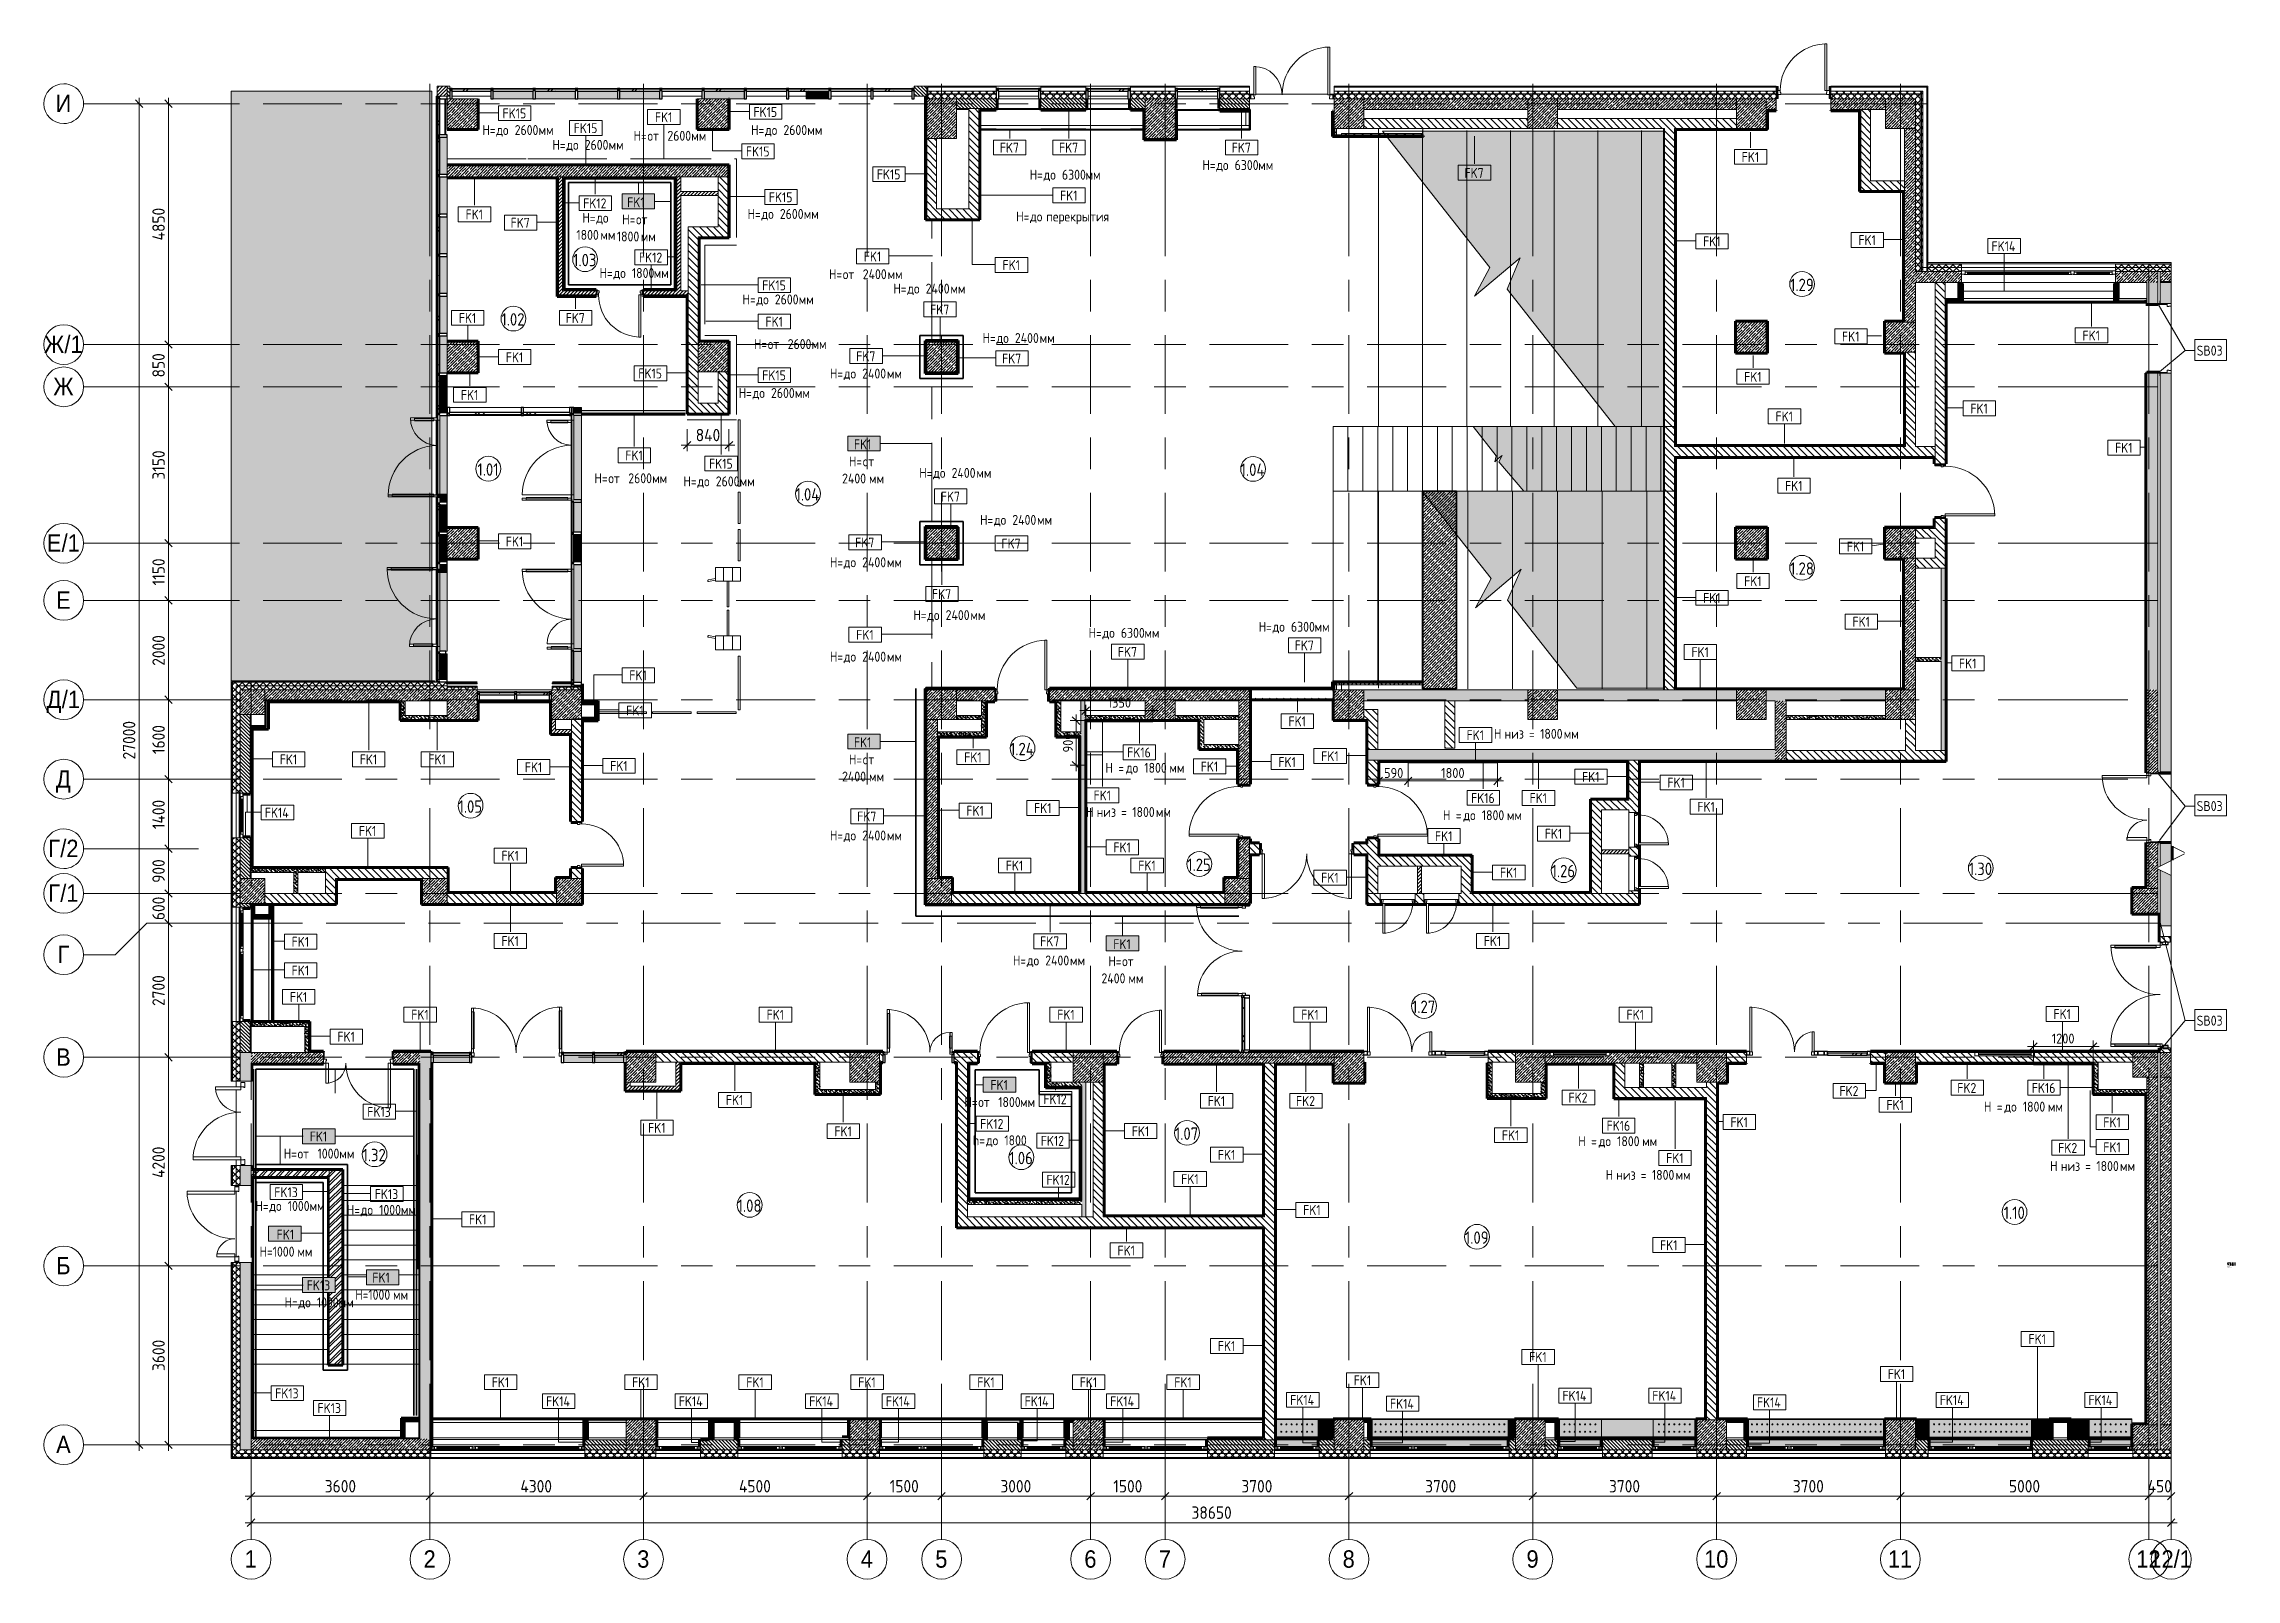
# Model space of a CAD drawing. Header units: millimetres. Extents: x -4060 to 187734, y -8553 to 29000.
# Drawn here: x -4060 to 40067, y -2706 to 28205 of the extents above; entities that cross this region are included whole.
import ezdxf

# ---------------------------------------------------------------- set-up
doc = ezdxf.new("R2010")
doc.units = ezdxf.units.MM
doc.linetypes.add('Осевая', pattern=[3175, 635, -476.25, 1587.5, -476.25])
doc.linetypes.add('Штриховые _2 штр__', pattern=[4286.25, 1587.5, -476.25, 635, -476.25, 635, -476.25])
for name, color, linetype, lineweight in [('A-ANNO-DIMS', 7, 'Continuous', 9), ('A-ANNO-DIMS-100', 7, 'Continuous', 9), ('A-AREA-IDEN', 7, 'Continuous', 9), ('A-DETL', 7, 'Continuous', 9), ('A-DETL-1', 7, 'Continuous', 35), ('A-DETL-17', 7, 'Continuous', 20), ('A-DETL-2', 7, 'Штриховые _2 штр__', 9), ('A-DETL-4', 7, 'Continuous', 40), ('A-DETL-GENF', 7, 'Continuous', 9), ('A-DOOR', 7, 'Continuous', 9), ('A-DOOR-1', 7, 'Continuous', 13), ('A-DOOR-FRAM', 7, 'Continuous', 13), ('A-DOOR-FRAM-1', 7, 'Continuous', 9), ('A-GLAZ', 7, 'Continuous', 9), ('A-GLAZ-1', 7, 'Continuous', 13), ('A-GLAZ-CURT', 7, 'Continuous', 9), ('A-GLAZ-CURT-1', 7, 'Continuous', 25), ('A-GLAZ-CWMG', 7, 'Continuous', 9), ('A-GLAZ-CWMG-1', 7, 'Continuous', 25), ('A-WALL', 7, 'Continuous', 9), ('A-WALL-IDEN', 7, 'Continuous', 9), ('G-ANNO-TEXT', 7, 'Continuous', 9), ('I-WALL', 7, 'Continuous', 9), ('M-EQPM', 7, 'Continuous', 9), ('S-COLS', 7, 'Continuous', 9), ('S-STRS', 7, 'Continuous', 13), ('S-STRS-1', 7, 'Continuous', 9), ('S-STRS-2', 7, 'Continuous', 35), ('Знаки', 7, 'Continuous', 9), ('Оси', 7, 'Continuous', 9), ('Оси-1', 7, 'Continuous', 20), ('Оси-2', 7, 'Осевая', 9)]:
    doc.layers.add(name, color=color, linetype=linetype, lineweight=lineweight)
for name, color, linetype, lineweight, true_color in [('A-DETL-10', 7, 'Continuous', 40, 0xff8f59), ('A-DETL-11', 7, 'Continuous', 40, 0x408080), ('A-DETL-12', 7, 'Continuous', 40, 0xc2dce7), ('A-DETL-13', 7, 'Continuous', 40, 0xe8ca86), ('A-DETL-14', 5, 'Continuous', 40, 0x0000ff), ('A-DETL-15', 7, 'Continuous', 40, 0xffd2ff), ('A-DETL-16', 7, 'Continuous', 40, 0xc89191), ('A-DETL-3', 7, 'Continuous', 40, 0x50fe6a), ('A-DETL-5', 7, 'Continuous', 40, 0x85be7e), ('A-DETL-6', 7, 'Continuous', 40, 0xede76b), ('A-DETL-7', 7, 'Continuous', 40, 0xd6bca3), ('A-DETL-8', 7, 'Continuous', 40, 0x7171ff), ('A-DETL-9', 7, 'Continuous', 40, 0xbdf0ee), ('A-DETL-GENF-1', 7, 'Continuous', 9, 0xffffff), ('A-DETL-GENF-2', 7, 'Continuous', 9, 0xeeeeee), ('A-DETL-GENF-3', 1, 'Continuous', 9, 0xff0000), ('A-WALL-1', 7, 'Continuous', 9, 0xc0c0c0), ('A-WALL-2', 7, 'Continuous', 9, 0x008000), ('A-WALL-3', 7, 'Continuous', 9, 0xff80c0), ('A-WALL-4', 7, 'Continuous', 9, 0xff8000), ('A-WALL-5', 7, 'Continuous', 9, 0xd7a38a), ('A-WALL-6', 7, 'Continuous', 9, 0x3f92ba), ('A-WALL-7', 5, 'Continuous', 9, 0x0000ff), ('A-WALL-8', 7, 'Continuous', 9, 0xffd2ff), ('G-ANNO-TEXT-1', 7, 'Continuous', 9, 0x3c3c3c), ('I-WALL-1', 7, 'Continuous', 9, 0xff8000), ('I-WALL-10', 7, 'Continuous', 80, 0xff8000), ('I-WALL-11', 7, 'Continuous', 80, 0xd7a38a), ('I-WALL-12', 7, 'Continuous', 35, 0xff8000), ('I-WALL-13', 7, 'Continuous', 70, 0x3f92ba), ('I-WALL-14', 7, 'Continuous', 80, 0x3f92ba), ('I-WALL-15', 5, 'Continuous', 53, 0x0000ff), ('I-WALL-16', 5, 'Continuous', 50, 0x0000ff), ('I-WALL-17', 7, 'Continuous', 80, 0xffd2ff), ('I-WALL-18', 7, 'Continuous', 9, 0xd1cbbf), ('I-WALL-19', 1, 'Continuous', 53, 0xff0000), ('I-WALL-2', 7, 'Continuous', 9, 0x3f92ba), ('I-WALL-3', 1, 'Continuous', 9, 0xff0000), ('I-WALL-4', 7, 'Continuous', 9, 0xc0c0c0), ('I-WALL-5', 7, 'Continuous', 9, 0xcbc7bf), ('I-WALL-6', 7, 'Continuous', 80, 0x008000), ('I-WALL-7', 7, 'Continuous', 80, 0xff80c0), ('I-WALL-8', 7, 'Continuous', 53, 0xff80c0), ('I-WALL-9', 7, 'Continuous', 53, 0xeaa7bf), ('S-WALL-ANLY', 7, 'Continuous', 13, 0x008040), ('S-WALL-ANLY-1', 7, 'Continuous', 5, 0x008040), ('Знаки-1', 7, 'Continuous', 9, 0xdfdfdf), ('Знаки-10', 7, 'Continuous', 9, 0xd6cebe), ('Знаки-2', 9, 'Continuous', 9, 0x808080), ('Знаки-3', 7, 'Continuous', 9, 0xd1cabb), ('Знаки-5', 7, 'Continuous', 9, 0xc1bbaf), ('Знаки-6', 7, 'Continuous', 9, 0xaba79f), ('Знаки-7', 7, 'Continuous', 9, 0xd5cdbe), ('Знаки-8', 7, 'Continuous', 9, 0xccc5b7), ('Знаки-9', 7, 'Continuous', 9, 0xd4ccbd)]:
    doc.layers.add(name, color=color, linetype=linetype, lineweight=lineweight, true_color=true_color)
doc.layers.add('A-DETL-GENF-4', color=7, linetype='Continuous', lineweight=9, true_color=0xc0c0c0, transparency=0.4)
doc.layers.add('Знаки-4', color=7, linetype='Continuous', lineweight=9, transparency=0.5)
doc.styles.add('Arial', font='arial.ttf', dxfattribs={"width": 0.9, "height": 350})
doc.styles.add('GOST Common', font='GOST_Common.ttf', dxfattribs={"width": 0.9, "height": 200})
doc.styles.add('GOST Common_1', font='GOST_Common.ttf', dxfattribs={"width": 0.9, "height": 250})
doc.styles.add('GOST Common_2', font='GOST_Common.ttf', dxfattribs={"width": 0.9, "height": 3.5})
doc.styles.add('GOST Common_3', font='GOST_Common.ttf', dxfattribs={"width": 0.9, "height": 2.5})
doc.styles.add('ISOCPEUR', font='isocpeur.ttf', dxfattribs={"width": 0.9, "height": 250})
doc.styles.add('ISOCPEUR_1', font='isocpeur.ttf', dxfattribs={"width": 0.9, "height": 200})
doc.styles.add('ISOCPEUR_2', font='isocpeur.ttf', dxfattribs={"width": 0.9, "height": 2.5})
doc.styles.add('ISOCPEUR_3', font='isocpeur.ttf', dxfattribs={"height": 2.5})
doc.dimstyles.new('ISO-2_0_0_9К_Средний_округл2', dxfattribs={"dimscale": 304.8, "dimtxt": 199.196235, "dimasz": 0.492126, "dimexe": 0.393701, "dimexo": 0, "dimgap": 0, "dimtad": 1, "dimdec": 0, "dimrnd": 10, "dimzin": 0, "dimdsep": 46, "dimtxsty": 'ISOCPEUR_1', "dimblk1": 'OBLIQUE', "dimblk2": 'OBLIQUE', "dimsah": 1, "dimcen": 0.09, "dimdle": 0.393701, "dimazin": 0, "dimtfac": 1, "dimtdec": 4, "dimtix": 1, "dimtmove": 0, "dimatfit": 3, "dimfxl": 1, "dimtvp": 1, "dimtolj": 1, "dimtzin": 0, "dimarcsym": 2})
doc.dimstyles.new('ISO-2_5_0_9К_БОЛЬШОЙ', dxfattribs={"dimscale": 304.8, "dimtxt": 248.995294, "dimasz": 0.492126, "dimexe": 0.393701, "dimexo": 0.984252, "dimgap": 0, "dimtad": 1, "dimdec": 0, "dimrnd": 10, "dimzin": 0, "dimdsep": 46, "dimtxsty": 'ISOCPEUR', "dimblk1": 'OBLIQUE', "dimblk2": 'OBLIQUE', "dimsah": 1, "dimcen": 0.09, "dimdle": 0.393701, "dimazin": 0, "dimtfac": 1, "dimtdec": 4, "dimtix": 1, "dimtmove": 0, "dimatfit": 3, "dimfxl": 1, "dimtvp": 1, "dimtolj": 1, "dimtzin": 0, "dimarcsym": 2})
doc.dimstyles.new('ISO-2_5_0_9К_БОЛЬШОЙ_1', dxfattribs={"dimscale": 304.8, "dimtxt": 248.995294, "dimasz": 0.492126, "dimexe": 0.393701, "dimexo": 0.984252, "dimgap": 0, "dimtad": 1, "dimdec": 0, "dimrnd": 10, "dimzin": 0, "dimdsep": 46, "dimtxsty": 'ISOCPEUR', "dimblk1": 'OBLIQUE', "dimblk2": 'OBLIQUE', "dimsah": 1, "dimcen": 0.09, "dimdle": 0.393701, "dimazin": 0, "dimtfac": 1, "dimtdec": 4, "dimtix": 1, "dimtmove": 2, "dimatfit": 3, "dimfxl": 1, "dimtvp": 1, "dimtolj": 1, "dimtzin": 0, "dimarcsym": 2})
pattern_1 = [(45, (0, 0), (-57.02463, 57.02463), []), (45, (57.025, 0), (-57.02463, 57.02463), [100.806, -20.161, 3.353, -16.808])]
pattern_2 = [(45, (0, 0), (-70.71068, 70.71068), []), (135, (0, 0), (-70.71068, -70.71068), [])]
pattern_3 = [(135, (0, 0), (-70.71068, -70.71068), [])]
pattern_4 = [(45, (0, 0), (-35.35534, 35.35534), [])]
pattern_5 = [(135, (0, 0), (-35.35534, -35.35534), [])]
pattern_6 = [(45, (0, 0), (-85.5366, 85.5366), []), (45, (57.02, 0), (-85.5366, 85.5366), [])]
pattern_7 = [(135, (1751.41, 174.685), (-14.14214, -14.14214), []), (225, (1751.41, 174.685), (14.14214, -14.14214), [])]
pattern_8 = [(45, (-371.384, 174.685), (-14.1421, 14.1421), []), (135, (-371.384, 174.685), (-14.1421, -14.1421), [])]
pattern_9 = [(135, (0, 0), (-75.43415, -75.43415), [106.68, -17.78, 3.556, -17.78]), (135, (0, 75.39), (-75.43415, -75.43415), []), (50, (0, 0), (127.52922, -11.15758), [13.335, -146.685]), (355, (0, 0), (-24.66966, 133.74002), [10.668, -117.348]), (100.451, (10.63, -0.93), (102.85973, 122.58178), [11.333, -124.663]), (46.184, (0, 35.56), (189.75516, -29.43036), [20.002, -220.027]), (96.636, (15.81, 33.1), (166.1822, 173.1996), [17, -186.995]), (351.184, (0, 35.56), (166.1839, 173.1976), [16.002, -176.022]), (21, (17.78, 26.67), (106.13027, -71.58603), [13.335, -146.685]), (326, (17.78, 26.67), (43.26188, 128.93175), [10.668, -117.348]), (71.451, (26.62, 20.7), (149.39198, 57.34505), [11.333, -124.663]), (37.5, (0, 0), (2.16223, 59.188357), [3.353, -112.573, 3.353, -115.773, -117.793]), (37.5, (0, 0), (2.16223, 59.188357), [-235.052, 3.353, -114.44]), (7.5, (0, 0), (46.77386, 70.12615), [3.353, -64.567, 3.353, -109.906, -44.894]), (7.5, (0, 0), (46.77386, 70.12615), [-181.178, 3.353, -41.542]), (327.5, (-39.65, 0), (94.91367, -4.010093), [3.353, -41.097, 3.353, -135.331, -184.023]), (327.5, (-39.65, 0), (94.91367, -4.010093), [-183.134, 3.353, -180.67]), (317.5, (-57.43, 0), (103.69057, 17.79882), [3.353, -54.432, 3.353, -88.748, -130.683]), (317.5, (-57.43, 0), (103.69057, 17.79882), [-149.885, 3.353, -127.33])]
pattern_10 = [(135, (1751.41, 164.685), (-14.14214, -14.14214), []), (225, (1751.41, 164.685), (14.14214, -14.14214), [])]
pattern_11 = [(45, (-371.384, 164.685), (-14.1421, 14.1421), []), (135, (-371.384, 164.685), (-14.1421, -14.1421), [])]
pattern_12 = [(135, (1951.41, 164.685), (-14.14214, -14.14214), []), (225, (1951.41, 164.685), (14.14214, -14.14214), [])]
pattern_13 = [(45, (-171.384, 164.685), (-14.1421, 14.1421), []), (135, (-171.384, 164.685), (-14.1421, -14.1421), [])]
pattern_14 = [(0, (0, 0), (121.92, 30.48), [10.058, -81.382, 10.058, -81.382, -487.68]), (0, (0, 0), (121.92, 30.48), [-182.88, 10.058, -172.822, 10.058, -81.382, -213.36]), (0, (0, 0), (121.92, 30.48), [-457.2, 10.058, -50.902, 10.058, -142.342]), (120, (45.72, 15.24), (-87.356454, 90.345817), [10.058, -81.382, 10.058, -81.382, -487.68]), (120, (45.72, 15.24), (-87.356454, 90.345817), [-182.88, 10.058, -172.822, 10.058, -81.382, -213.36]), (120, (45.72, 15.24), (-87.356454, 90.345817), [-457.2, 10.058, -50.902, 10.058, -142.342]), (240, (60.96, 76.2), (-34.563546, -120.825817), [10.058, -81.382, 10.058, -81.382, -487.68]), (240, (60.96, 76.2), (-34.563546, -120.825817), [-182.88, 10.058, -172.822, 10.058, -81.382, -213.36]), (240, (60.96, 76.2), (-34.563546, -120.825817), [-457.2, 10.058, -50.902, 10.058, -142.342])]
pattern_15 = [(45, (0, 0), (-106.066, 106.066), []), (135, (0, 0), (-106.066, -106.066), [])]
pattern_16 = [(0, (0, 0), (406.4, 101.6), [33.528, -271.272, 33.528, -271.272, -1625.6]), (0, (0, 0), (406.4, 101.6), [-609.6, 33.528, -576.072, 33.528, -271.272, -711.2]), (0, (0, 0), (406.4, 101.6), [-1524, 33.528, -169.672, 33.528, -474.472]), (120, (152.4, 50.8), (-291.18818, 301.15272), [33.528, -271.272, 33.528, -271.272, -1625.6]), (120, (152.4, 50.8), (-291.18818, 301.15272), [-609.6, 33.528, -576.072, 33.528, -271.272, -711.2]), (120, (152.4, 50.8), (-291.18818, 301.15272), [-1524, 33.528, -169.672, 33.528, -474.472]), (240, (203.2, 254), (-115.21182, -402.75272), [33.528, -271.272, 33.528, -271.272, -1625.6]), (240, (203.2, 254), (-115.21182, -402.75272), [-609.6, 33.528, -576.072, 33.528, -271.272, -711.2]), (240, (203.2, 254), (-115.21182, -402.75272), [-1524, 33.528, -169.672, 33.528, -474.472])]
pattern_17 = [(135, (0, 0), (-84.8528, -84.8528), []), (225, (0, 0), (84.8528, -84.8528), [])]

msp = doc.modelspace()

# ---------------------------------------------------------------- texts
at = {"layer": 'A-AREA-IDEN', "char_height": 250, "attachment_point": 1, "style": 'GOST Common_1'}
for s, insert, width in [('1.03', (6593.3, 23977.4), 606.076), ('1.29', (31089.3, 23477.4), 606.076), ('1.02', (5150.6, 22782.5), 606.076), ('1.01', (4667.4, 19759.1), 548.354), ('1.04', (20029.9, 19755.6), 627.721), ('1.04', (11069.1, 19259.1), 627.721), ('1.28', (31089.3, 17764.3), 606.076), ('1.24', (15387.8, 14132.3), 627.721), ('1.05', (4287.1, 12973.4), 606.076), ('1.25', (18955.2, 11801.5), 606.076), ('1.26', (26287.9, 11675.8), 606.076), ('1.30', (34686.3, 11719.8), 606.076), ('1.27', (23479.1, 8942.4), 606.076), ('1.07', (18707.1, 6388.5), 606.076), ('1.32', (2354, 5957.6), 606.076), ('1.06', (15373.2, 5898), 606.076), ('1.08', (9905.1, 4937.8), 606.076), ('1.10', (35388.8, 4795.2), 548.354), ('1.09', (24544.4, 4295.2), 606.076)]:
    msp.add_mtext(s, dxfattribs=dict(at, insert=insert, width=width))
at = {"layer": 'A-WALL-IDEN', "char_height": 200, "attachment_point": 1, "style": 'GOST Common'}
for s, insert, width in [('FK15', (10223.3, 26932.3), 606.076), ('FK15', (5173.3, 26904.7), 606.076), ('FK15', (6605, 26606.8), 606.076), ('FK1', (8239.8, 26827), 447.342), ('FK15', (10071.7, 26137.7), 606.076), ('FK7', (15181.2, 26214), 497.848), ('FK7', (16373.1, 26214), 497.848), ('FK7', (19849.4, 26214.2), 497.848), ('FK15', (12705.7, 25676.8), 606.076), ('FK7', (24535.8, 25705.2), 497.848), ('FK1', (30114.3, 26025.4), 447.342), ('FK15', (10532.7, 25215.8), 606.076), ('FK1', (16393.8, 25248.7), 447.342), ('FK1', (4429, 24869.2), 447.342), ('FK12', (6795.3, 25093.2), 606.076), ('FK7', (5335.3, 24701.2), 497.848), ('FK1', (29338.5, 24326.3), 447.342), ('FK1', (32464.6, 24352.3), 447.342), ('FK12', (7918.8, 24002.2), 606.076), ('FK1', (12444.4, 24022.1), 447.342), ('FK1', (15237.4, 23850.1), 447.342), ('FK14', (35143.2, 24229.4), 627.721), ('FK15', (10399.8, 23441.7), 606.076), ('FK7', (13778.6, 22954.3), 497.848), ('FK1', (4292.4, 22784.2), 447.342), ('FK7', (6443.6, 22784.2), 497.848), ('FK1', (10465, 22709.8), 447.342), ('FK1', (32134, 22411.3), 447.342), ('FK1', (36975.1, 22431.1), 447.342), ('FK1', (5238.5, 21993.8), 447.342), ('FK15', (7905.7, 21668.3), 606.076), ('FK15', (10399.8, 21630.2), 606.076), ('FK7', (12292, 22014.1), 497.848), ('FK7', (15226.7, 21968), 497.848), ('FK1', (4334.2, 21234), 447.342), ('FK1', (30164.4, 21599.4), 447.342), ('FK1', (30796.8, 20802.2), 447.342), ('FK1', (34717.5, 20960.8), 447.342), ('FK1', (7644.4, 20016.2), 447.342), ('FK1', (37631, 20171.2), 447.342), ('FK15', (9329.2, 19850.9), 606.076), ('FK7', (13994.3, 19189.2), 497.848), ('FK1', (30987.4, 19404.1), 447.342), ('FK1', (5238.5, 18284.1), 447.342), ('FK7', (12271.5, 18264), 497.848), ('FK7', (15216.7, 18242.7), 497.848), ('FK1', (32230.5, 18182.9), 447.342), ('FK7', (13817.1, 17225.4), 497.848), ('FK1', (30164.4, 17485.2), 447.342), ('FK1', (29338.5, 17147.7), 447.342), ('FK1', (12292.2, 16405.8), 447.342), ('FK1', (32344.5, 16669.3), 447.342), ('FK7', (17558.8, 16061.8), 497.848), ('FK7', (21117.6, 16191.8), 497.848), ('FK1', (29102.1, 16056.8), 447.342), ('FK1', (7724.6, 15589.2), 447.342), ('FK1', (34488.5, 15827.9), 447.342), ('FK1', (7662.1, 14881.1), 447.342), ('FK1', (20992.5, 14664.1), 447.342), ('FK1', (24577.3, 14386.1), 447.342), ('FK1', (688.5, 13898.1), 447.342), ('FK1', (2298.9, 13898.1), 447.342), ('FK1', (3679.5, 13898.1), 447.342), ('FK1', (5621, 13739.1), 447.342), ('FK1', (7338.5, 13765.3), 447.342), ('FK1', (14464.6, 13939.2), 447.342), ('FK16', (17745.6, 14037.3), 606.076), ('FK1', (19226, 13752.5), 447.342), ('FK1', (20788.5, 13843.8), 447.342), ('FK1', (21651, 13962.3), 447.342), ('FK1', (26901, 13544.6), 447.342), ('FK1', (28618.5, 13429.6), 447.342), ('FK14', (387.9, 12825.9), 627.721), ('FK1', (14508.5, 12862.8), 447.342), ('FK1', (15871, 12916.8), 447.342), ('FK1', (17069.7, 13171.3), 447.342), ('FK16', (24667.5, 13119.7), 606.076), ('FK1', (25845.9, 13119.2), 447.342), ('FK1', (29222.4, 12942.7), 447.342), ('FK1', (2280.3, 12456.8), 447.342), ('FK7', (12311.6, 12748.1), 497.848), ('FK1', (26151, 12401.4), 447.342), ('FK1', (5150.6, 11956.8), 447.342), ('FK1', (17468.5, 12124.7), 447.342), ('FK1', (23941.2, 12351.5), 447.342), ('FK1', (15301.9, 11758.9), 447.342), ('FK1', (17968.8, 11758.9), 447.342), ('FK1', (21651, 11514.8), 447.342), ('FK1', (25248.5, 11617.4), 447.342), ('FK1', (927.2, 10225.5), 447.342), ('FK1', (5150.6, 10239.2), 447.342), ('FK7', (15994, 10233.7), 497.848), ('FK1', (24923.7, 10239.2), 447.342), ('FK1', (927.2, 9646.5), 447.342), ('FK1', (891.2, 9113.7), 447.342), ('FK1', (3335.5, 8756.8), 447.342), ('FK1', (10487.5, 8756.8), 447.342), ('FK1', (16338.5, 8756.8), 447.342), ('FK1', (21249.5, 8756.8), 447.342), ('FK1', (27797.6, 8756.8), 447.342), ('FK1', (36390.8, 8770.1), 447.342), ('FK1', (1848.5, 8313.8), 447.342), ('FK2', (26628.4, 7087.1), 497.848), ('FK2', (32082.4, 7221.4), 497.848), ('FK2', (34455.1, 7283.2), 497.848), ('FK16', (35954, 7283.2), 606.076), ('FK13', (2451, 6801.3), 598.861), ('FK1', (9668.4, 7039.2), 447.342), ('FK12', (16058.2, 7055.8), 606.076), ('FK1', (19366.7, 7019.2), 447.342), ('FK2', (21143.8, 7019.2), 497.848), ('FK1', (33028.4, 6939.2), 447.342), ('FK1', (8101.8, 6479.2), 447.342), ('FK1', (11851.8, 6409.2), 447.342), ('FK12', (14785.9, 6558.3), 606.076), ('FK12', (16005.8, 6217.8), 606.076), ('FK1', (17838.5, 6410.7), 447.342), ('FK1', (25287.5, 6329.2), 447.342), ('FK16', (27395.4, 6522.2), 606.076), ('FK1', (29888.3, 6592.6), 447.342), ('FK1', (37393.4, 6590.8), 447.342), ('FK1', (19571, 5934.8), 447.342), ('FK1', (28594.7, 5870.3), 447.342), ('FK2', (36485.8, 6075.3), 497.848), ('FK1', (37393.4, 6088.8), 447.342), ('FK12', (16120.7, 5432.8), 606.076), ('FK1', (18832.5, 5446.8), 447.342), ('FK13', (579.1, 5184.2), 598.861), ('FK13', (2600.5, 5145.3), 598.861), ('FK1', (4497.4, 4635.4), 447.342), ('FK1', (21288.5, 4824.5), 447.342), ('FK1', (17552.3, 4008.3), 447.342), ('FK1', (28470.7, 4116.2), 447.342), ('FK1', (35888.6, 2226.4), 447.342), ('FK1', (19571, 2086), 447.342), ('FK1', (25838.1, 1864.9), 447.342), ('FK1', (4954.9, 1356.8), 447.342), ('FK1', (7780, 1356.8), 447.342), ('FK1', (10078.3, 1356.8), 447.342), ('FK1', (12332.3, 1356.8), 447.342), ('FK1', (14728, 1356.8), 447.342), ('FK1', (16790.1, 1356.8), 447.342), ('FK1', (18693.4, 1356.8), 447.342), ('FK1', (22305, 1396.6), 447.342), ('FK1', (33054.4, 1520.9), 447.342), ('FK13', (596.3, 1134.3), 598.861), ('FK14', (6048.4, 973.9), 627.721), ('FK14', (8719.8, 973.9), 627.721), ('FK14', (11345, 973.9), 627.721), ('FK14', (12888.8, 973.9), 627.721), ('FK14', (15682.2, 973.9), 627.721), ('FK14', (17402.8, 973.9), 627.721), ('FK14', (21027.3, 1000.1), 627.721), ('FK14', (23035.4, 925), 627.721), ('FK14', (26506.6, 1084.6), 627.721), ('FK14', (28315.3, 1084.6), 627.721), ('FK14', (30421.7, 951.9), 627.721), ('FK14', (34102.1, 997.1), 627.721), ('FK14', (37093.8, 997.1), 627.721), ('FK13', (1449.3, 837.4), 598.861)]:
    msp.add_mtext(s, dxfattribs=dict(at, insert=insert, width=width))
at = {"layer": 'G-ANNO-TEXT', "attachment_point": 1}
for s, insert, char_height, width, style in [('\\LУсловные', (39892.4, 3664.6), 3.5, 22.151, 'GOST Common_2'), ('\\LПримечание', (39892.4, 3634.2), 3.5, 28.5, 'GOST Common_2'), ('1. ', (39892.4, 3624), 2.5, 4.249, 'ISOCPEUR_3'), ('отвечать', (39892.4, 3599.5), 2.5, 18.679, 'ISOCPEUR_3'), ('10. ', (39892.4, 3565.3), 2.5, 6.413, 'ISOCPEUR_3'), ('2. ', (39892.4, 3619.1), 2.5, 4.89, 'ISOCPEUR_3'), ('верха', (39892.4, 3614.2), 2.5, 11.063, 'ISOCPEUR_3'), ('3. ', (39892.4, 3609.3), 2.5, 4.89, 'ISOCPEUR_3'), ('момента', (39892.4, 3604.4), 2.5, 16.435, 'ISOCPEUR_3'), ('4. ', (39892.4, 3594.7), 2.5, 5.131, 'ISOCPEUR_3'), ('5. ', (39892.4, 3589.8), 2.5, 4.89, 'ISOCPEUR_3'), ('6. ', (39892.4, 3584.9), 2.5, 4.89, 'ISOCPEUR_3'), ('7. ', (39892.4, 3580), 2.5, 4.89, 'ISOCPEUR_3'), ('9. ', (39892.4, 3570.2), 2.5, 4.89, 'ISOCPEUR_3'), ('8. ', (39892.4, 3575.1), 2.5, 4.89, 'ISOCPEUR_3'), ('За', (39895.9, 3624), 2.5, 4.73, 'ISOCPEUR_3'), ('Листы', (39896.4, 3570.2), 2.5, 11.544, 'ISOCPEUR_3'), ('Черновую', (39896.4, 3589.8), 2.5, 17.958, 'ISOCPEUR_3'), ('Объёмы', (39896.4, 3580), 2.5, 14.11, 'ISOCPEUR_3'), ('Объемы', (39896.4, 3575.1), 2.5, 14.11, 'ISOCPEUR_3'), ('\\fISOCPEUR|b0|i0|c204|p34|;В', (39896.4, 3619.1), 2.5, 2.405, 'ISOCPEUR_3'), ('Все', (39896.4, 3609.3), 2.5, 6.413, 'ISOCPEUR_3'), ('Все', (39896.4, 3584.9), 2.5, 6.413, 'ISOCPEUR_3'), ('Цвет', (39896.6, 3594.7), 2.5, 9.781, 'ISOCPEUR_3'), ('WF01', (39897.2, 3644.8), 2.5, 8.297, 'ISOCPEUR_2'), ('Общую', (39897.7, 3565.3), 2.5, 12.346, 'ISOCPEUR_3'), ('\\fISOCPEUR|b0|i0|c204|p34|; ', (39898.4, 3619.1), 2.5, 1.844, 'ISOCPEUR_3'), ('01', (39898.8, 3655.1), 2.5, 3.319, 'GOST Common_3'), ('\\fISOCPEUR|b0|i0|c204|p34|; ', (39899.8, 3624), 2.5, 1.844, 'ISOCPEUR_3'), ('зонах', (39899.9, 3619.1), 2.5, 10.903, 'ISOCPEUR_3'), ('отметку', (39901.3, 3624), 2.5, 16.515, 'ISOCPEUR_3'), ('\\fISOCPEUR|b0|i0|c204|p34|; ', (39901.5, 3614.2), 2.5, 1.844, 'ISOCPEUR_3'), ('\\fISOCPEUR|b0|i0|c204|p34|; ', (39901.7, 3609.3), 2.5, 1.844, 'ISOCPEUR_3'), ('\\fISOCPEUR|b0|i0|c204|p34|; ', (39901.7, 3584.9), 2.5, 1.844, 'ISOCPEUR_3'), ('чистого', (39903, 3614.2), 2.5, 15.392, 'ISOCPEUR_3'), ('материалы', (39903.2, 3609.3), 2.5, 21.004, 'ISOCPEUR_3'), ('размеры', (39903.2, 3584.9), 2.5, 15.713, 'ISOCPEUR_3'), ('\\fISOCPEUR|b0|i0|c204|p34|; ', (39904.7, 3594.7), 2.5, 1.844, 'ISOCPEUR_3'), ('\\fISOCPEUR|b0|i0|c204|p34|; ', (39905.9, 3604.4), 2.5, 1.844, 'ISOCPEUR_3'), ('\\fISOCPEUR|b0|i0|c204|p34|; ', (39905.9, 3570.2), 2.5, 1.844, 'ISOCPEUR_3'), ('затирки', (39906.2, 3594.7), 2.5, 15.793, 'ISOCPEUR_3'), ('их', (39907.5, 3604.4), 2.5, 4.329, 'ISOCPEUR_3'), ('планов', (39907.5, 3570.2), 2.5, 13.228, 'ISOCPEUR_3'), ('\\fISOCPEUR|b0|i0|c204|p34|; ', (39907.8, 3599.5), 2.5, 1.844, 'ISOCPEUR_3'), ('\\fISOCPEUR|b0|i0|c204|p34|; ', (39907.9, 3565.3), 2.5, 1.844, 'ISOCPEUR_3'), ('\\fISOCPEUR|b0|i0|c204|p34|; ', (39908.1, 3580), 2.5, 1.844, 'ISOCPEUR_3'), ('\\fISOCPEUR|b0|i0|c204|p34|; ', (39908.1, 3575.1), 2.5, 1.844, 'ISOCPEUR_3'), ('\\fISOCPEUR|b0|i0|c204|p34|; ', (39908.9, 3619.1), 2.5, 1.844, 'ISOCPEUR_3'), ('нормам', (39909.3, 3599.5), 2.5, 13.709, 'ISOCPEUR_3'), ('даны', (39909.6, 3580), 2.5, 9.139, 'ISOCPEUR_3'), ('ведомость', (39909.4, 3565.3), 2.5, 19.962, 'ISOCPEUR_3'), ('материалов', (39909.6, 3575.1), 2.5, 22.928, 'ISOCPEUR_3'), ('Марка', (39909.6, 3644.5), 2.5, 10.678, 'GOST Common_3'), ('Номер', (39909.8, 3655.1), 2.5, 10.173, 'GOST Common_3'), ('\\fISOCPEUR|b0|i0|c204|p34|;с', (39910.4, 3619.1), 2.5, 1.844, 'ISOCPEUR_3'), ('\\L\\fGOST Common|b0|i0|c204|p34|;\\W.9;\\L ', (39910.7, 3664.6), 3.5, 1.299, 'GOST Common_2'), ('\\fISOCPEUR|b0|i0|c204|p34|; ', (39911, 3604.4), 2.5, 1.844, 'ISOCPEUR_3'), ('\\fISOCPEUR|b0|i0|c204|p34|; ', (39911.2, 3589.8), 2.5, 1.844, 'ISOCPEUR_3'), ('\\Lобозначения', (39911.7, 3664.6), 3.5, 30.159, 'GOST Common_2'), ('\\fISOCPEUR|b0|i0|c204|p34|; ', (39912, 3619.1), 2.5, 1.844, 'ISOCPEUR_3'), ('заказа', (39912.6, 3604.4), 2.5, 13.388, 'ISOCPEUR_3'), ('разбивку', (39912.8, 3589.8), 2.5, 17.397, 'ISOCPEUR_3'), ('мокрыми', (39913.5, 3619.1), 2.5, 15.873, 'ISOCPEUR_3'), ('\\fISOCPEUR|b0|i0|c204|p34|; ', (39915.7, 3614.2), 2.5, 1.844, 'ISOCPEUR_3'), ('\\fISOCPEUR|b0|i0|c204|p34|; ', (39916.2, 3584.9), 2.5, 1.844, 'ISOCPEUR_3'), (' +0.000 ', (39914.9, 3624), 2.5, 15.392, 'ISOCPEUR_3'), ('\\fISOCPEUR|b0|i0|c204|p34|; ', (39917.1, 3580), 2.5, 1.844, 'ISOCPEUR_3'), ('пола', (39917.3, 3614.2), 2.5, 8.899, 'ISOCPEUR_3'), ('даны', (39917.7, 3584.9), 2.5, 9.139, 'ISOCPEUR_3'), ('\\fGOST Common|b0|i0|c204|p34|;\\W.9; ', (39918.2, 3655.1), 2.5, 0.938, 'GOST Common_3'), ('\\fISOCPEUR|b0|i0|c204|p34|; ', (39918.4, 3570.2), 2.5, 1.844, 'ISOCPEUR_3'), ('\\fGOST Common|b0|i0|c204|p34|;\\W.9; ', (39918.5, 3644.5), 2.5, 0.938, 'GOST Common_3'), ('без', (39918.6, 3580), 2.5, 6.333, 'ISOCPEUR_3'), ('помещения', (39918.9, 3655.1), 2.5, 18.543, 'GOST Common_3'), ('\\fISOCPEUR|b0|i0|c204|p34|; ', (39919.2, 3594.7), 2.5, 1.844, 'ISOCPEUR_3'), ('отделки', (39919.2, 3644.5), 2.5, 14.142, 'GOST Common_3'), ('отделки', (39919.9, 3570.2), 2.5, 15.713, 'ISOCPEUR_3'), ('\\fISOCPEUR|b0|i0|c204|p34|; ', (39920.6, 3609.3), 2.5, 1.844, 'ISOCPEUR_3'), ('\\fISOCPEUR|b0|i0|c204|p34|; ', (39920.6, 3599.5), 2.5, 1.844, 'ISOCPEUR_3'), ('должны', (39920.8, 3594.7), 2.5, 13.789, 'ISOCPEUR_3'), ('должны', (39922.1, 3609.3), 2.5, 13.789, 'ISOCPEUR_3'), ('пожаробезопасности', (39922.2, 3599.5), 2.5, 39.764, 'ISOCPEUR_3'), ('\\fISOCPEUR|b0|i0|c204|p34|; ', (39923.6, 3604.4), 2.5, 1.844, 'ISOCPEUR_3'), ('\\fISOCPEUR|b0|i0|c204|p34|; ', (39923.9, 3580), 2.5, 1.844, 'ISOCPEUR_3'), ('\\fISOCPEUR|b0|i0|c204|p34|;.', (39924.6, 3614.2), 2.5, 0.882, 'ISOCPEUR_3'), ('\\fISOCPEUR|b0|i0|c204|p34|; ', (39925.3, 3584.9), 2.5, 1.844, 'ISOCPEUR_3'), ('\\fISOCPEUR|b0|i0|c204|p34|;и', (39925.1, 3604.4), 2.5, 2.165, 'ISOCPEUR_3'), ('учёта', (39925.4, 3580), 2.5, 11.624, 'ISOCPEUR_3'), ('\\fISOCPEUR|b0|i0|c204|p34|; ', (39925.9, 3565.3), 2.5, 1.844, 'ISOCPEUR_3'), ('\\fISOCPEUR|b0|i0|c204|p34|; ', (39926.6, 3619.1), 2.5, 1.844, 'ISOCPEUR_3'), ('\\fISOCPEUR|b0|i0|c204|p34|; ', (39926.9, 3604.4), 2.5, 1.844, 'ISOCPEUR_3'), ('\\fISOCPEUR|b0|i0|c204|p34|;с', (39926.8, 3584.9), 2.5, 1.844, 'ISOCPEUR_3'), ('\\fISOCPEUR|b0|i0|c204|p34|; ', (39927.1, 3589.8), 2.5, 1.844, 'ISOCPEUR_3'), ('зашивок', (39927.4, 3565.3), 2.5, 15.793, 'ISOCPEUR_3'), ('принята', (39927.6, 3624), 2.5, 15.954, 'ISOCPEUR_3'), ('\\fISOCPEUR|b0|i0|c204|p34|; ', (39928.3, 3584.9), 2.5, 1.844, 'ISOCPEUR_3'), ('процессами', (39928.1, 3619.1), 2.5, 21.726, 'ISOCPEUR_3'), ('\\fISOCPEUR|b0|i0|c204|p34|; ', (39928.5, 3575.1), 2.5, 1.844, 'ISOCPEUR_3'), ('поставки', (39928.4, 3604.4), 2.5, 17.797, 'ISOCPEUR_3'), ('элементов', (39928.6, 3589.8), 2.5, 20.283, 'ISOCPEUR_3'), ('учетом', (39929.8, 3584.9), 2.5, 13.789, 'ISOCPEUR_3'), ('\\fISOCPEUR|b0|i0|c204|p34|;и', (39930, 3575.1), 2.5, 2.165, 'ISOCPEUR_3'), ('\\fGOST Common|b0|i0|c204|p34|;\\W.9; ', (39930.9, 3644.5), 2.5, 0.938, 'GOST Common_3'), ('стен', (39931.7, 3644.5), 2.5, 8.009, 'GOST Common_3'), ('\\fISOCPEUR|b0|i0|c204|p34|; ', (39931.8, 3575.1), 2.5, 1.844, 'ISOCPEUR_3'), ('\\fISOCPEUR|b0|i0|c204|p34|; ', (39932.1, 3594.7), 2.5, 1.844, 'ISOCPEUR_3'), ('\\fISOCPEUR|b0|i0|c204|p34|; ', (39932.9, 3570.2), 2.5, 1.844, 'ISOCPEUR_3'), ('\\fISOCPEUR|b0|i0|c204|p34|; ', (39933.5, 3609.3), 2.5, 1.844, 'ISOCPEUR_3'), ('оборудования', (39933.3, 3575.1), 2.5, 26.215, 'ISOCPEUR_3'), ('быть', (39933.7, 3594.7), 2.5, 9.46, 'ISOCPEUR_3'), ('см', (39934.4, 3570.2), 2.5, 4.249, 'ISOCPEUR_3'), ('\\fISOCPEUR|b0|i0|c204|p34|; ', (39935, 3580), 2.5, 1.844, 'ISOCPEUR_3'), ('быть', (39935, 3609.3), 2.5, 9.46, 'ISOCPEUR_3'), ('строительных', (39936.5, 3580), 2.5, 27.017, 'ISOCPEUR_3'), ('. ', (39937.9, 3570.2), 2.5, 2.726, 'ISOCPEUR_3'), ('совместно', (39940.1, 3570.2), 2.5, 19.641, 'ISOCPEUR_3'), ('\\fISOCPEUR|b0|i0|c204|p34|; ', (39940.4, 3565.3), 2.5, 1.844, 'ISOCPEUR_3'), ('\\fISOCPEUR|b0|i0|c204|p34|; ', (39940.8, 3624), 2.5, 1.844, 'ISOCPEUR_3'), ('\\fISOCPEUR|b0|i0|c204|p34|; ', (39941.2, 3584.9), 2.5, 1.844, 'ISOCPEUR_3'), ('\\fISOCPEUR|b0|i0|c204|p34|; ', (39941.5, 3594.7), 2.5, 1.844, 'ISOCPEUR_3'), ('\\fISOCPEUR|b0|i0|c204|p34|;и', (39941.9, 3565.3), 2.5, 2.165, 'ISOCPEUR_3'), ('отметка', (39942.3, 3624), 2.5, 16.755, 'ISOCPEUR_3'), ('\\fISOCPEUR|b0|i0|c204|p34|; ', (39942.8, 3609.3), 2.5, 1.844, 'ISOCPEUR_3'), ('чистовой', (39942.7, 3584.9), 2.5, 17.557, 'ISOCPEUR_3'), ('\\fISOCPEUR|b0|i0|c204|p34|;в', (39943, 3594.7), 2.5, 2.165, 'ISOCPEUR_3'), ('. ', (39943.1, 3604.4), 2.5, 2.726, 'ISOCPEUR_3'), ('\\fISOCPEUR|b0|i0|c204|p34|; ', (39943.7, 3565.3), 2.5, 1.844, 'ISOCPEUR_3'), ('согласованы', (39944.3, 3609.3), 2.5, 23.89, 'ISOCPEUR_3'), ('\\fISOCPEUR|b0|i0|c204|p34|; ', (39944.8, 3594.7), 2.5, 1.844, 'ISOCPEUR_3'), ('\\fISOCPEUR|b0|i0|c204|p34|; ', (39945.4, 3589.8), 2.5, 1.844, 'ISOCPEUR_3'), ('объема', (39945.2, 3565.3), 2.5, 13.869, 'ISOCPEUR_3'), ('Все', (39945.4, 3604.4), 2.5, 6.413, 'ISOCPEUR_3'), ('\\fISOCPEUR|b0|i0|c204|p34|; ', (39946, 3619.1), 2.5, 1.844, 'ISOCPEUR_3'), ('цвет', (39946.3, 3594.7), 2.5, 9.46, 'ISOCPEUR_3'), ('пола', (39946.9, 3589.8), 2.5, 8.899, 'ISOCPEUR_3'), ('выполнить', (39947.6, 3619.1), 2.5, 20.283, 'ISOCPEUR_3'), ('\\fISOCPEUR|b0|i0|c204|p34|; ', (39950.7, 3604.4), 2.5, 1.844, 'ISOCPEUR_3'), ('материалы', (39952.2, 3604.4), 2.5, 21.004, 'ISOCPEUR_3'), ('\\fISOCPEUR|b0|i0|c204|p34|; ', (39954.1, 3594.7), 2.5, 1.844, 'ISOCPEUR_3'), ('\\fISOCPEUR|b0|i0|c204|p34|; ', (39954.2, 3589.8), 2.5, 1.844, 'ISOCPEUR_3'), ('\\fISOCPEUR|b0|i0|c204|p34|; ', (39955, 3575.1), 2.5, 1.844, 'ISOCPEUR_3'), ('\\fISOCPEUR|b0|i0|c204|p34|;.', (39955, 3599.5), 2.5, 0.882, 'ISOCPEUR_3'), ('плитки', (39955.6, 3594.7), 2.5, 13.549, 'ISOCPEUR_3'), ('согласовать', (39955.8, 3589.8), 2.5, 24.211, 'ISOCPEUR_3'), ('\\fISOCPEUR|b0|i0|c204|p34|; ', (39956.2, 3624), 2.5, 1.844, 'ISOCPEUR_3'), ('\\fISOCPEUR|b0|i0|c204|p34|; ', (39956.4, 3570.2), 2.5, 1.844, 'ISOCPEUR_3'), ('указаны', (39956.5, 3575.1), 2.5, 15.713, 'ISOCPEUR_3'), ('\\fISOCPEUR|b0|i0|c204|p34|; ', (39956.7, 3565.3), 2.5, 1.844, 'ISOCPEUR_3'), ('\\fISOCPEUR|b0|i0|c204|p34|; ', (39957.2, 3584.9), 2.5, 1.844, 'ISOCPEUR_3'), ('уровня', (39957.7, 3624), 2.5, 12.987, 'ISOCPEUR_3'), ('\\fISOCPEUR|b0|i0|c204|p34|;с', (39957.9, 3570.2), 2.5, 1.844, 'ISOCPEUR_3'), ('материала', (39958.2, 3565.3), 2.5, 21.004, 'ISOCPEUR_3'), ('\\fISOCPEUR|b0|i0|c204|p34|; ', (39958.8, 3580), 2.5, 1.844, 'ISOCPEUR_3'), ('отделки', (39958.7, 3584.9), 2.5, 15.713, 'ISOCPEUR_3'), ('\\fISOCPEUR|b0|i0|c204|p34|; ', (39959.4, 3570.2), 2.5, 1.844, 'ISOCPEUR_3'), ('расходов', (39960.3, 3580), 2.5, 17.236, 'ISOCPEUR_3'), ('развертками', (39960.9, 3570.2), 2.5, 24.932, 'ISOCPEUR_3'), ('\\fISOCPEUR|b0|i0|c204|p34|; ', (39964, 3609.3), 2.5, 1.844, 'ISOCPEUR_3'), ('\\fISOCPEUR|b0|i0|c204|p34|; ', (39964.3, 3619.1), 2.5, 1.844, 'ISOCPEUR_3'), ('Генеральным', (39965.5, 3609.3), 2.5, 24.532, 'ISOCPEUR_3'), ('обмазочную', (39965.8, 3619.1), 2.5, 22.367, 'ISOCPEUR_3'), ('\\fISOCPEUR|b0|i0|c204|p34|;.', (39966.8, 3594.7), 2.5, 0.882, 'ISOCPEUR_3'), ('\\fISOCPEUR|b0|i0|c204|p34|; ', (39968.4, 3624), 2.5, 1.844, 'ISOCPEUR_3'), ('\\fISOCPEUR|b0|i0|c204|p34|; ', (39969.4, 3575.1), 2.5, 1.844, 'ISOCPEUR_3'), ('\\fISOCPEUR|b0|i0|c204|p34|; ', (39969.5, 3604.4), 2.5, 1.844, 'ISOCPEUR_3'), ('- FK1', (39969.9, 3657.5), 2.5, 8.37, 'GOST Common_3'), ('- FK2', (39969.9, 3652.3), 2.5, 8.947, 'GOST Common_3'), ('- FK3', (39969.9, 3647), 2.5, 8.947, 'GOST Common_3'), ('- FK4', (39969.9, 3641.7), 2.5, 9.163, 'GOST Common_3'), ('- FK5', (39969.9, 3636.5), 2.5, 8.947, 'GOST Common_3'), ('- FK6', (39969.9, 3631.2), 2.5, 8.947, 'GOST Common_3'), ('чистого', (39969.9, 3624), 2.5, 15.392, 'ISOCPEUR_3'), ('должны', (39971, 3604.4), 2.5, 13.789, 'ISOCPEUR_3'), ('для', (39971, 3575.1), 2.5, 6.494, 'ISOCPEUR_3'), ('\\fISOCPEUR|b0|i0|c204|p34|;.', (39971.7, 3584.9), 2.5, 0.882, 'ISOCPEUR_3'), ('\\fISOCPEUR|b0|i0|c204|p34|;.', (39974.5, 3580), 2.5, 0.882, 'ISOCPEUR_3'), ('\\fISOCPEUR|b0|i0|c204|p34|; ', (39975.5, 3565.3), 2.5, 1.844, 'ISOCPEUR_3'), ('\\fISOCPEUR|b0|i0|c204|p34|; ', (39975.7, 3589.8), 2.5, 1.844, 'ISOCPEUR_3'), ('\\fISOCPEUR|b0|i0|c204|p34|; ', (39976.3, 3575.1), 2.5, 1.844, 'ISOCPEUR_3'), ('см', (39977.1, 3565.3), 2.5, 4.249, 'ISOCPEUR_3'), ('\\fISOCPEUR|b0|i0|c204|p34|;с', (39977.3, 3589.8), 2.5, 1.844, 'ISOCPEUR_3'), ('одного', (39977.8, 3575.1), 2.5, 12.987, 'ISOCPEUR_3'), ('\\fISOCPEUR|b0|i0|c204|p34|; ', (39978.8, 3589.8), 2.5, 1.844, 'ISOCPEUR_3'), ('АП', (39980.3, 3589.8), 2.5, 5.131, 'ISOCPEUR_3'), ('\\fISOCPEUR|b0|i0|c204|p34|;.', (39980.6, 3565.3), 2.5, 0.882, 'ISOCPEUR_3'), ('листы', (39981.3, 3565.3), 2.5, 11.304, 'ISOCPEUR_3'), ('\\fISOCPEUR|b0|i0|c204|p34|;.', (39981.5, 3570.2), 2.5, 0.882, 'ISOCPEUR_3'), ('\\fISOCPEUR|b0|i0|c204|p34|; ', (39982.4, 3604.4), 2.5, 1.844, 'ISOCPEUR_3'), ('\\fISOCPEUR|b0|i0|c204|p34|; ', (39982.6, 3624), 2.5, 1.844, 'ISOCPEUR_3'), ('быть', (39983.9, 3604.4), 2.5, 9.46, 'ISOCPEUR_3'), ('\\fISOCPEUR|b0|i0|c204|p34|; ', (39984.3, 3619.1), 2.5, 1.844, 'ISOCPEUR_3'), ('пола', (39984.1, 3624), 2.5, 8.899, 'ISOCPEUR_3'), ('\\fISOCPEUR|b0|i0|c204|p34|;.', (39984.5, 3589.8), 2.5, 0.882, 'ISOCPEUR_3'), ('\\fISOCPEUR|b0|i0|c204|p34|; ', (39985.8, 3609.3), 2.5, 1.844, 'ISOCPEUR_3'), ('гидроизоляцию', (39985.8, 3619.1), 2.5, 28.62, 'ISOCPEUR_3'), ('подрядчиком', (39987.3, 3609.3), 2.5, 24.051, 'ISOCPEUR_3'), ('\\fISOCPEUR|b0|i0|c204|p34|; ', (39988.6, 3575.1), 2.5, 1.844, 'ISOCPEUR_3'), ('этажа', (39990.1, 3575.1), 2.5, 12.426, 'ISOCPEUR_3'), ('\\fISOCPEUR|b0|i0|c204|p34|; ', (39990.6, 3565.3), 2.5, 1.844, 'ISOCPEUR_3'), ('\\fISOCPEUR|b0|i0|c204|p34|; ', (39991.5, 3624), 2.5, 1.844, 'ISOCPEUR_3'), ('\\fISOCPEUR|b0|i0|c204|p34|; ', (39991.7, 3604.4), 2.5, 1.844, 'ISOCPEUR_3'), ('инд', (39992.1, 3565.3), 2.5, 6.494, 'ISOCPEUR_3'), ('первого', (39993, 3624), 2.5, 15.152, 'ISOCPEUR_3'), ('сертифицированы', (39993.3, 3604.4), 2.5, 33.992, 'ISOCPEUR_3'), ('\\fISOCPEUR|b0|i0|c204|p34|;.', (39997.5, 3565.3), 2.5, 0.882, 'ISOCPEUR_3'), ('изготовления', (39998.2, 3565.3), 2.5, 26.376, 'ISOCPEUR_3'), ('\\fISOCPEUR|b0|i0|c204|p34|;.', (40000.3, 3575.1), 2.5, 0.882, 'ISOCPEUR_3'), ('\\fISOCPEUR|b0|i0|c204|p34|; ', (40005.5, 3624), 2.5, 1.844, 'ISOCPEUR_3'), ('этажа', (40007, 3624), 2.5, 12.426, 'ISOCPEUR_3'), ('\\fISOCPEUR|b0|i0|c204|p34|; ', (40007.2, 3609.3), 2.5, 1.844, 'ISOCPEUR_3'), ('письменно', (40008.7, 3609.3), 2.5, 19.401, 'ISOCPEUR_3'), (', ', (40009.4, 3619.1), 2.5, 2.886, 'ISOCPEUR_3'), ('завести', (40011.8, 3619.1), 2.5, 15.473, 'ISOCPEUR_3'), ('- FK7', (40013.7, 3657.5), 2.5, 8.947, 'GOST Common_3'), ('- FK8', (40013.7, 3652.3), 2.5, 8.947, 'GOST Common_3'), ('- FK9', (40013.7, 3647), 2.5, 8.947, 'GOST Common_3'), ('- FK10', (40013.7, 3641.9), 2.5, 10.318, 'GOST Common_3'), ('- FK11', (40013.7, 3636.6), 2.5, 9.741, 'GOST Common_3'), ('- FK12', (40013.7, 3631.3), 2.5, 10.318, 'GOST Common_3'), ('\\fISOCPEUR|b0|i0|c204|p34|;.', (40017.3, 3624), 2.5, 0.882, 'ISOCPEUR_3'), ('\\fISOCPEUR|b0|i0|c204|p34|; ', (40021.3, 3604.4), 2.5, 1.844, 'ISOCPEUR_3'), ('на', (40022.8, 3604.4), 2.5, 4.57, 'ISOCPEUR_3'), ('\\fISOCPEUR|b0|i0|c204|p34|; ', (40024.5, 3619.1), 2.5, 1.844, 'ISOCPEUR_3'), ('\\fISOCPEUR|b0|i0|c204|p34|; ', (40024.7, 3609.3), 2.5, 1.844, 'ISOCPEUR_3'), ('на', (40026.1, 3619.1), 2.5, 4.57, 'ISOCPEUR_3'), ('\\fISOCPEUR|b0|i0|c204|p34|;с', (40026.2, 3609.3), 2.5, 1.844, 'ISOCPEUR_3'), ('\\fISOCPEUR|b0|i0|c204|p34|; ', (40026.6, 3604.4), 2.5, 1.844, 'ISOCPEUR_3'), ('\\fISOCPEUR|b0|i0|c204|p34|; ', (40027.7, 3609.3), 2.5, 1.844, 'ISOCPEUR_3'), ('территории', (40028.1, 3604.4), 2.5, 22.768, 'ISOCPEUR_3'), ('Заказчиком', (40029.2, 3609.3), 2.5, 22.367, 'ISOCPEUR_3'), ('\\fISOCPEUR|b0|i0|c204|p34|; ', (40029.8, 3619.1), 2.5, 1.844, 'ISOCPEUR_3'), ('стены', (40031.4, 3619.1), 2.5, 11.304, 'ISOCPEUR_3'), ('\\fISOCPEUR|b0|i0|c204|p34|; ', (40040.7, 3619.1), 2.5, 1.844, 'ISOCPEUR_3'), ('на', (40042.2, 3619.1), 2.5, 4.57, 'ISOCPEUR_3'), ('\\fISOCPEUR|b0|i0|c204|p34|; ', (40046.9, 3604.4), 2.5, 1.844, 'ISOCPEUR_3'), (' 200', (40046, 3619.1), 2.5, 8.338, 'ISOCPEUR_3'), ('\\fISOCPEUR|b0|i0|c204|p34|; ', (40047.7, 3609.3), 2.5, 1.844, 'ISOCPEUR_3'), ('России', (40048.4, 3604.4), 2.5, 12.586, 'ISOCPEUR_3'), ('\\fISOCPEUR|b0|i0|c204|p34|;и', (40049.2, 3609.3), 2.5, 2.165, 'ISOCPEUR_3'), ('\\fISOCPEUR|b0|i0|c204|p34|; ', (40051, 3609.3), 2.5, 1.844, 'ISOCPEUR_3'), ('АП', (40052.5, 3609.3), 2.5, 5.131, 'ISOCPEUR_3'), ('мм', (40052.9, 3619.1), 2.5, 4.81, 'ISOCPEUR_3'), ('\\fISOCPEUR|b0|i0|c204|p34|; ', (40056.8, 3619.1), 2.5, 1.844, 'ISOCPEUR_3'), ('\\fISOCPEUR|b0|i0|c204|p34|; ', (40056.8, 3609.3), 2.5, 1.844, 'ISOCPEUR_3'), ('до', (40058.3, 3609.3), 2.5, 4.329, 'ISOCPEUR_3'), ('от', (40058.3, 3619.1), 2.5, 4.89, 'ISOCPEUR_3'), ('\\fISOCPEUR|b0|i0|c204|p34|; ', (40058.8, 3604.4), 2.5, 1.844, 'ISOCPEUR_3'), ('- FK13', (40058.7, 3657.5), 2.5, 10.318, 'GOST Common_3'), ('- FK14', (40058.7, 3652.3), 2.5, 10.534, 'GOST Common_3'), ('- FK15', (40058.7, 3647), 2.5, 10.318, 'GOST Common_3'), ('- FK16', (40058.7, 3640.3), 2.5, 10.318, 'GOST Common_3'), ('\\fISOCPEUR|b0|i0|c204|p34|;и', (40060.3, 3604.4), 2.5, 2.165, 'ISOCPEUR_3'), ('\\fISOCPEUR|b0|i0|c204|p34|; ', (40061.9, 3609.3), 2.5, 1.844, 'ISOCPEUR_3'), ('\\fISOCPEUR|b0|i0|c204|p34|; ', (40062.1, 3604.4), 2.5, 1.844, 'ISOCPEUR_3'), ('\\fISOCPEUR|b0|i0|c204|p34|; ', (40062.4, 3619.1), 2.5, 1.844, 'ISOCPEUR_3')]:
    msp.add_mtext(s, dxfattribs=dict(at, insert=insert, char_height=char_height, width=width, style=style))
at = {"layer": 'G-ANNO-TEXT-1', "char_height": 200, "attachment_point": 1, "style": 'GOST Common'}
for s, insert, width in [('\\fGOST Common|b0|i0|c204|p34|;\\W.9;Н', (4765.9, 26569.3), 180.38), ('\\fGOST Common|b0|i0|c204|p34|;\\W.9;=', (4914.7, 26569.3), 158.734), ('до', (5045.7, 26569.3), 317.468), (' 2600', (5307.6, 26569.3), 714.304), ('мм', (5897, 26569.3), 360.759), ('\\fGOST Common|b0|i0|c204|p34|;\\W.9;Н', (10175.3, 26569.3), 180.38), ('\\fGOST Common|b0|i0|c204|p34|;\\W.9;=', (10324.1, 26569.3), 158.734), ('до', (10455.1, 26569.3), 317.468), (' 2600', (10717, 26569.3), 714.304), ('мм', (11306.4, 26569.3), 360.759), ('\\fGOST Common|b0|i0|c204|p34|;\\W.9;Н', (6175.9, 26270.9), 180.38), ('\\fGOST Common|b0|i0|c204|p34|;\\W.9;=', (6324.7, 26270.9), 158.734), ('до', (6455.7, 26270.9), 317.468), (' 2600', (6717.6, 26270.9), 714.304), ('мм', (7307, 26270.9), 360.759), ('\\fGOST Common|b0|i0|c204|p34|;\\W.9;Н', (7810.3, 26453.7), 180.38), ('\\fGOST Common|b0|i0|c204|p34|;\\W.9;=', (7959.1, 26453.7), 158.734), ('от', (8090.1, 26453.7), 353.544), (' 2600', (8381.8, 26453.7), 714.304), ('мм', (8971.2, 26453.7), 360.759), ('\\fGOST Common|b0|i0|c204|p34|;\\W.9;Н', (15782, 25670.6), 180.38), ('до', (16061.8, 25670.6), 317.468), (' 6300', (16323.8, 25670.6), 707.088), ('мм', (16907.2, 25670.6), 360.759), ('\\fGOST Common|b0|i0|c204|p34|;\\W.9;Н', (19258.3, 25864.1), 180.38), ('\\fGOST Common|b0|i0|c204|p34|;\\W.9;=', (19407.2, 25864.1), 158.734), ('до', (19538.1, 25864.1), 317.468), (' 6300', (19800.1, 25864.1), 707.088), ('мм', (20383.5, 25864.1), 360.759), ('\\fGOST Common|b0|i0|c204|p34|;\\W.9;=', (15930.8, 25670.6), 158.734), ('\\fGOST Common|b0|i0|c204|p34|;\\W.9;Н', (6778.3, 24802.4), 180.38), ('\\fGOST Common|b0|i0|c204|p34|;\\W.9;=', (6927.2, 24802.4), 158.734), ('до', (7058.1, 24802.4), 317.468), ('\\fGOST Common|b0|i0|c204|p34|;\\W.9; ', (7320.1, 24802.4), 79.367), ('\\fGOST Common|b0|i0|c204|p34|;\\W.9;Н', (7580.4, 24770.2), 180.38), ('FK1', (7681.6, 25114.2), 447.342), ('\\fGOST Common|b0|i0|c204|p34|;\\W.9; ', (8151.9, 24770.2), 79.367), ('\\fGOST Common|b0|i0|c204|p34|;\\W.9;Н', (10103.6, 24879.8), 180.38), ('\\fGOST Common|b0|i0|c204|p34|;\\W.9;=', (10252.4, 24879.8), 158.734), ('до', (10383.4, 24879.8), 317.468), (' 2600', (10645.3, 24879.8), 714.304), ('мм', (11234.7, 24879.8), 360.759), ('\\fGOST Common|b0|i0|c204|p34|;\\W.9;Н', (15510.9, 24828.2), 180.38), ('\\fGOST Common|b0|i0|c204|p34|;\\W.9;=', (15659.7, 24828.2), 158.734), ('до', (15790.7, 24828.2), 317.468), ('\\fGOST Common|b0|i0|c204|p34|;\\W.9; ', (16052.6, 24828.2), 79.367), ('перекрытия', (16118.1, 24828.2), 1637.848), ('1800', (6659.3, 24458.4), 584.43), ('мм', (7141.5, 24458.4), 360.759), ('1800', (7473.2, 24426.3), 584.43), ('\\fGOST Common|b0|i0|c204|p34|;\\W.9;=', (7729.2, 24770.2), 158.734), ('от', (7860.2, 24770.2), 353.544), ('мм', (7955.4, 24426.3), 360.759), ('\\fGOST Common|b0|i0|c204|p34|;\\W.9;Н', (7125.6, 23690.8), 180.38), ('\\fGOST Common|b0|i0|c204|p34|;\\W.9;=', (7274.4, 23690.8), 158.734), ('до', (7405.4, 23690.8), 317.468), (' 1800', (7667.3, 23690.8), 663.797), ('мм', (8215, 23690.8), 360.759), ('\\fGOST Common|b0|i0|c204|p34|;\\W.9;Н', (11742.6, 23666.6), 180.38), ('\\fGOST Common|b0|i0|c204|p34|;\\W.9;=', (11891.5, 23666.6), 158.734), ('от', (12022.4, 23666.6), 353.544), (' 2400', (12314.1, 23666.6), 735.949), ('мм', (12921.4, 23666.6), 360.759), ('\\fGOST Common|b0|i0|c204|p34|;\\W.9;Н', (10002.4, 23159.2), 180.38), ('\\fGOST Common|b0|i0|c204|p34|;\\W.9;=', (10151.3, 23159.2), 158.734), ('до', (10282.2, 23159.2), 317.468), (' 2600', (10544.2, 23159.2), 714.304), ('мм', (11133.5, 23159.2), 360.759), ('\\fGOST Common|b0|i0|c204|p34|;\\W.9;Н', (13038.8, 23376.9), 180.38), ('\\fGOST Common|b0|i0|c204|p34|;\\W.9;=', (13187.7, 23376.9), 158.734), ('до', (13318.6, 23376.9), 317.468), (' 2400', (13580.6, 23376.9), 735.949), ('мм', (14187.8, 23376.9), 360.759), ('\\fGOST Common|b0|i0|c204|p34|;\\W.9;Н', (10231.4, 22260.2), 180.38), ('\\fGOST Common|b0|i0|c204|p34|;\\W.9;=', (10380.2, 22260.2), 158.734), ('от', (10511.2, 22260.2), 353.544), (' 2600', (10802.9, 22260.2), 714.304), ('мм', (11392.3, 22260.2), 360.759), ('\\fGOST Common|b0|i0|c204|p34|;\\W.9;Н', (14834.1, 22381.8), 180.38), ('\\fGOST Common|b0|i0|c204|p34|;\\W.9;=', (14982.9, 22381.8), 158.734), ('до', (15113.9, 22381.8), 317.468), (' 2400', (15375.8, 22381.8), 735.949), ('мм', (15983, 22381.8), 360.759), ('SB03', (39273.7, 22128.4), 671.012), ('\\fGOST Common|b0|i0|c204|p34|;\\W.9;Н', (11760.5, 21666.6), 180.38), (' 2400', (12302.2, 21666.6), 735.949), ('\\fGOST Common|b0|i0|c204|p34|;\\W.9;Н', (9925.5, 21275.2), 180.38), ('\\fGOST Common|b0|i0|c204|p34|;\\W.9;=', (10074.3, 21275.2), 158.734), ('до', (10205.3, 21275.2), 317.468), (' 2600', (10467.2, 21275.2), 714.304), ('мм', (11056.5, 21275.2), 360.759), ('\\fGOST Common|b0|i0|c204|p34|;\\W.9;=', (11909.3, 21666.6), 158.734), ('до', (12040.3, 21666.6), 317.468), ('мм', (12909.5, 21666.6), 360.759), ('\\fGOST Common|b0|i0|c204|p34|;\\W.9;Н', (12144.3, 19897.4), 180.38), ('FK1', (12245.5, 20241.4), 447.342), ('\\fGOST Common|b0|i0|c204|p34|;\\W.9; ', (12715.8, 19897.4), 79.367), ('\\fGOST Common|b0|i0|c204|p34|;\\W.9;Н', (7022.8, 19558.1), 180.38), ('\\fGOST Common|b0|i0|c204|p34|;\\W.9;=', (7171.7, 19558.1), 158.734), ('от', (7302.6, 19558.1), 353.544), (' 2600', (7594.3, 19558.1), 714.304), ('мм', (8183.7, 19558.1), 360.759), ('\\fGOST Common|b0|i0|c204|p34|;\\W.9;Н', (8813.7, 19496), 180.38), ('до', (9093.5, 19496), 317.468), (' 2600', (9355.4, 19496), 714.304), ('мм', (9944.8, 19496), 360.759), ('2400', (12007.4, 19553.5), 656.582), ('\\fGOST Common|b0|i0|c204|p34|;\\W.9;=', (12293.1, 19897.4), 158.734), ('от', (12424.1, 19897.4), 353.544), ('мм', (12549.1, 19553.5), 360.759), ('\\fGOST Common|b0|i0|c204|p34|;\\W.9;Н', (13560.5, 19666.6), 180.38), ('\\fGOST Common|b0|i0|c204|p34|;\\W.9;=', (13709.3, 19666.6), 158.734), ('до', (13840.3, 19666.6), 317.468), (' 2400', (14102.2, 19666.6), 735.949), ('мм', (14709.5, 19666.6), 360.759), ('\\fGOST Common|b0|i0|c204|p34|;\\W.9;=', (8962.5, 19496), 158.734), ('\\fGOST Common|b0|i0|c204|p34|;\\W.9;Н', (14782.8, 18720.1), 180.38), ('\\fGOST Common|b0|i0|c204|p34|;\\W.9;=', (14931.7, 18720.1), 158.734), ('до', (15062.6, 18720.1), 317.468), (' 2400', (15324.6, 18720.1), 735.949), ('мм', (15931.8, 18720.1), 360.759), ('\\fGOST Common|b0|i0|c204|p34|;\\W.9;Н', (11760.5, 17866.6), 180.38), ('\\fGOST Common|b0|i0|c204|p34|;\\W.9;=', (11909.3, 17866.6), 158.734), ('до', (12040.3, 17866.6), 317.468), (' 2400', (12302.2, 17866.6), 735.949), ('мм', (12909.5, 17866.6), 360.759), ('\\fGOST Common|b0|i0|c204|p34|;\\W.9;Н', (13440.7, 16803.3), 180.38), (' 2400', (13982.4, 16803.3), 735.949), ('\\fGOST Common|b0|i0|c204|p34|;\\W.9;=', (13589.5, 16803.3), 158.734), ('до', (13720.5, 16803.3), 317.468), ('мм', (14589.6, 16803.3), 360.759), ('\\fGOST Common|b0|i0|c204|p34|;\\W.9;Н', (16967.7, 16446.1), 180.38), ('\\fGOST Common|b0|i0|c204|p34|;\\W.9;=', (17116.6, 16446.1), 158.734), ('до', (17247.5, 16446.1), 317.468), (' 6300', (17509.5, 16446.1), 707.088), ('мм', (18092.9, 16446.1), 360.759), ('\\fGOST Common|b0|i0|c204|p34|;\\W.9;Н', (20391.5, 16568.4), 180.38), ('\\fGOST Common|b0|i0|c204|p34|;\\W.9;=', (20540.4, 16568.4), 158.734), ('до', (20671.3, 16568.4), 317.468), (' 6300', (20933.3, 16568.4), 707.088), ('мм', (21516.7, 16568.4), 360.759), ('\\fGOST Common|b0|i0|c204|p34|;\\W.9;Н', (11760.5, 15966.6), 180.38), ('до', (12040.3, 15966.6), 317.468), (' 2400', (12302.2, 15966.6), 735.949), ('мм', (12909.5, 15966.6), 360.759), ('\\fGOST Common|b0|i0|c204|p34|;\\W.9;=', (11909.3, 15966.6), 158.734), ('FK1', (12245.5, 14241.4), 447.342), ('H ', (25127.5, 14413.8), 259.747), ('низ', (25341.8, 14413.8), 461.772), (' = 1800 ', (25722.8, 14413.8), 981.265), ('мм', (26532.4, 14413.8), 360.759), ('\\fGOST Common|b0|i0|c204|p34|;\\W.9;Н', (12144.3, 13897.4), 180.38), ('\\fGOST Common|b0|i0|c204|p34|;\\W.9;=', (12293.1, 13897.4), 158.734), ('от', (12424.1, 13897.4), 353.544), ('\\fGOST Common|b0|i0|c204|p34|;\\W.9; ', (12715.8, 13897.4), 79.367), ('H = ', (17308.7, 13728.7), 497.848), (' 1800 ', (17981.4, 13728.7), 743.164), ('2400', (12007.4, 13553.5), 656.582), ('мм', (12549.1, 13553.5), 360.759), ('до', (17719.5, 13728.7), 317.468), ('мм', (18594.6, 13728.7), 360.759), ('H ', (16918, 12839), 259.747), ('низ', (17132.3, 12839), 461.772), (' = 1800 ', (17513.3, 12839), 981.265), ('SB03', (39273.7, 12958.4), 671.012), ('\\fGOST Common|b0|i0|c204|p34|;\\W.9;Н', (11760.5, 12366.6), 180.38), (' 2400', (12302.2, 12366.6), 735.949), ('мм', (18322.9, 12839), 360.759), ('H = ', (24102, 12774), 497.848), ('до', (24512.7, 12774), 317.468), (' 1800 ', (24774.7, 12774), 743.164), ('мм', (25387.8, 12774), 360.759), ('\\fGOST Common|b0|i0|c204|p34|;\\W.9;=', (11909.3, 12366.6), 158.734), ('до', (12040.3, 12366.6), 317.468), ('мм', (12909.5, 12366.6), 360.759), ('FK1', (17466.4, 10178), 447.342), ('\\fGOST Common|b0|i0|c204|p34|;\\W.9;Н', (15445.4, 9849.7), 180.38), ('\\fGOST Common|b0|i0|c204|p34|;\\W.9;=', (15594.2, 9849.7), 158.734), ('до', (15725.2, 9849.7), 317.468), (' 2400', (15987.1, 9849.7), 735.949), ('мм', (16594.4, 9849.7), 360.759), ('\\fGOST Common|b0|i0|c204|p34|;\\W.9;Н', (17365.2, 9834.1), 180.38), ('\\fGOST Common|b0|i0|c204|p34|;\\W.9;=', (17514, 9834.1), 158.734), ('от', (17645, 9834.1), 353.544), ('\\fGOST Common|b0|i0|c204|p34|;\\W.9; ', (17936.7, 9834.1), 79.367), ('2400', (17228.3, 9490.1), 656.582), ('мм', (17770, 9490.1), 360.759), ('SB03', (39273.7, 8638.4), 671.012), ('FK1', (14993.3, 7343.3), 447.342), ('\\fGOST Common|b0|i0|c204|p34|;\\W.9;Н', (14469.4, 6999.3), 180.38), ('\\fGOST Common|b0|i0|c204|p34|;\\W.9;=', (14618.2, 6999.3), 158.734), ('от', (14749.2, 6999.3), 353.544), (' 1800', (15040.9, 6999.3), 663.797), ('мм', (15588.6, 6999.3), 360.759), ('H = ', (34991.5, 6906.7), 497.848), ('до', (35402.3, 6906.7), 317.468), (' 1800 ', (35664.2, 6906.7), 743.164), ('мм', (36277.4, 6906.7), 360.759), ('FK1', (1291.8, 6305.7), 447.342), ('h=', (14640, 6229.3), 317.468), (' 1800', (15163.9, 6229.3), 663.797), ('H = ', (26825.2, 6210.8), 497.848), (' 1800 ', (27497.9, 6210.8), 743.164), ('\\fGOST Common|b0|i0|c204|p34|;\\W.9;Н', (767.9, 5961.7), 180.38), ('\\fGOST Common|b0|i0|c204|p34|;\\W.9;=', (916.7, 5961.7), 158.734), ('от', (1047.7, 5961.7), 353.544), (' 1000', (1339.4, 5961.7), 663.797), ('мм', (1887.1, 5961.7), 360.759), ('до', (14902, 6229.3), 317.468), ('до', (27235.9, 6210.8), 317.468), ('мм', (28111, 6210.8), 360.759), ('H ', (27377.3, 5532.9), 259.747), ('низ', (27591.6, 5532.9), 461.772), (' = 1800 ', (27972.6, 5532.9), 981.266), ('мм', (28782.3, 5532.9), 360.759), ('\\fGOST Common|b0|i0|c204|p34|;\\W.9; ', (29079.9, 5532.9), 43.291), ('H ', (36323.7, 5711.1), 259.747), ('низ', (36538, 5711.1), 461.772), (' = 1800 ', (36919, 5711.1), 981.265), ('мм', (37728.7, 5711.1), 360.759), ('\\fGOST Common|b0|i0|c204|p34|;\\W.9;Н', (198.2, 4906.7), 180.38), (' 1000', (740, 4906.7), 663.797), ('\\fGOST Common|b0|i0|c204|p34|;\\W.9;=', (347.1, 4906.7), 158.734), ('до', (478, 4906.7), 317.468), ('мм', (1287.7, 4906.7), 360.759), ('\\fGOST Common|b0|i0|c204|p34|;\\W.9;Н', (2038, 4829.4), 180.38), ('\\fGOST Common|b0|i0|c204|p34|;\\W.9;=', (2186.8, 4829.4), 158.734), ('до', (2317.8, 4829.4), 317.468), (' 1000', (2579.7, 4829.4), 663.797), ('мм', (3127.4, 4829.4), 360.759), ('\\fGOST Common|b0|i0|c204|p34|;\\W.9;Н', (280.8, 3987.4), 180.38), ('=1000', (429.6, 3987.4), 743.164), ('FK1', (626.1, 4331.4), 447.342), ('мм', (1042.8, 3987.4), 360.759), ('FK13', (1231.1, 3310), 598.861), ('\\fGOST Common|b0|i0|c204|p34|;\\W.9;Н', (2206.5, 3119.6), 180.38), ('=1000', (2355.4, 3119.6), 743.164), ('FK1', (2551.8, 3463.6), 447.342), ('\\fGOST Common|b0|i0|c204|p34|;\\W.9;Н', (784.6, 2966), 180.38), ('\\fGOST Common|b0|i0|c204|p34|;\\W.9;=', (933.4, 2966), 158.734), ('до', (1064.4, 2966), 317.468), (' 1000', (1326.3, 2966), 663.797), ('мм', (1874, 2966), 360.759), ('мм', (2968.5, 3119.6), 360.759)]:
    msp.add_mtext(s, dxfattribs=dict(at, insert=insert, width=width))
at = {"layer": 'Оси', "char_height": 350, "attachment_point": 1, "style": 'Arial'}
for s, insert, width in [('\\fArial|b0|i0|c204|p34|;\\W.9;И', (-3824.7, 27181), 389.62), ('\\fArial|b0|i0|c204|p34|;\\W.9;Ж', (-4056.9, 22331), 497.848), ('/1', (-3646.1, 22331), 454.557), ('\\fArial|b0|i0|c204|p34|;\\W.9;Ж', (-3869.3, 21481), 497.848), ('\\fArial|b0|i0|c204|p34|;\\W.9;Е', (-4000.2, 18331), 360.759), ('/1', (-3702.6, 18331), 454.557), ('\\fArial|b0|i0|c204|p34|;\\W.9;Е', (-3813, 17181), 360.759), ('\\fArial|b0|i0|c204|p34|;\\W.9;Д', (-4003.4, 15181), 367.975), ('/1', (-3699.8, 15181), 454.557), ('\\fArial|b0|i0|c204|p34|;\\W.9;Д', (-3815.7, 13581), 367.975), ('\\fArial|b0|i0|c204|p34|;\\W.9;Г', (-3973.7, 12181), 295.823), ('/2', (-3729.6, 12181), 454.557), ('\\fArial|b0|i0|c204|p34|;\\W.9;Г', (-3973.7, 11281), 295.823), ('/1', (-3729.6, 11281), 454.557), ('\\fArial|b0|i0|c204|p34|;\\W.9;Г', (-3786, 10046), 295.823), ('\\fArial|b0|i0|c204|p34|;\\W.9;В', (-3813, 7981), 360.759), ('\\fArial|b0|i0|c204|p34|;\\W.9;Б', (-3809.9, 3781), 353.544), ('\\fArial|b0|i0|c204|p34|;\\W.9;А', (-3813, 181), 360.759), ('\\fArial|b0|i0|c204|p34|;\\W.9;1', (-17.5, -2125.6), 303.038), ('\\fArial|b0|i0|c204|p34|;\\W.9;2', (3582.5, -2125.6), 303.038), ('\\fArial|b0|i0|c204|p34|;\\W.9;3', (7882.5, -2125.6), 303.038), ('\\fArial|b0|i0|c204|p34|;\\W.9;4', (12382.5, -2125.6), 303.038), ('\\fArial|b0|i0|c204|p34|;\\W.9;5', (13882.5, -2125.6), 303.038), ('\\fArial|b0|i0|c204|p34|;\\W.9;6', (16882.5, -2125.6), 303.038), ('\\fArial|b0|i0|c204|p34|;\\W.9;7', (18382.5, -2125.6), 303.038), ('\\fArial|b0|i0|c204|p34|;\\W.9;8', (22082.5, -2125.6), 303.038), ('\\fArial|b0|i0|c204|p34|;\\W.9;9', (25782.5, -2125.6), 303.038), ('10', (29357.4, -2125.6), 606.076), ('11', (33057.4, -2125.6), 606.076), ('12', (38057.4, -2125.6), 606.076), ('12/1', (38319.7, -2125.6), 1060.633)]:
    msp.add_mtext(s, dxfattribs=dict(at, insert=insert, width=width))

# ---------------------------------------------------------------- blocks, each defined once
blk = doc.blocks.new('BSC_Колонна _Прямоугольная - 600х600-23286269-План отделки стен 1 этажа в осях 1-12')
at = {"layer": 'S-COLS'}
h = blk.add_hatch(dxfattribs=at)
h.set_pattern_fill('FP_2', color=256, style=0, pattern_type=2)
h.set_pattern_definition([(45, (-29509.74, -7600), (-57.02463, 57.02463), []), (45, (-29452.72, -7600), (-57.02463, 57.02463), [100.806, -20.161, 3.353, -16.808])])
h.paths.add_polyline_path([(100, -300), (300, -300), (300, 300), (-300, 300), (-300, -300), (-23, -300)])
for p, q in [((300, 300), (-300, 300)), ((-300, 300), (-300, -300)), ((300, -300), (300, 300)), ((-300, -300), (300, -300))]:
    blk.add_line(p, q, dxfattribs=at)
blk = doc.blocks.new('BSC_Колонна _Прямоугольная - 500х500-23286270-План отделки стен 1 этажа в осях 1-12')
at = {"layer": 'S-COLS'}
h = blk.add_hatch(dxfattribs=at)
h.set_pattern_fill('FP_3', color=256, style=0, pattern_type=2)
h.set_pattern_definition([(45, (-38790, -7650), (-57.02463, 57.02463), []), (45, (-38732.975, -7650), (-57.02463, 57.02463), [100.806, -20.161, 3.353, -16.808])])
h.paths.add_polyline_path([(-250, -250), (-30, -250), (-30, 250), (-250, 250), (-250, -236)])
for p, q in [((-30, 250), (-250, 250)), ((-250, 250), (-250, -250)), ((-250, -250), (-30, -250))]:
    blk.add_line(p, q, dxfattribs=at)
blk = doc.blocks.new('BSC_Колонна _Прямоугольная - 600х600-V1-План отделки стен 1 этажа в осях 1-12')
at = {"layer": 'S-COLS'}
h = blk.add_hatch(dxfattribs=at)
h.set_pattern_fill('FP_4', color=256, style=0, pattern_type=2)
h.set_pattern_definition([(45, (-25860, -200), (-57.02463, 57.02463), []), (45, (-25802.975, -200), (-57.02463, 57.02463), [100.806, -20.161, 3.353, -16.808])])
h.paths.add_polyline_path([(300, -300), (300, 300), (-300, 300), (-300, -300)])
for p, q in [((300, 300), (-300, 300)), ((-300, 300), (-300, -300)), ((300, -300), (300, 300)), ((-300, -300), (300, -300))]:
    blk.add_line(p, q, dxfattribs=at)
blk = doc.blocks.new('BSC_Колонна _Прямоугольная - 600х600-V2-План отделки стен 1 этажа в осях 1-12')
at = {"layer": 'S-COLS'}
h = blk.add_hatch(dxfattribs=at)
h.set_pattern_fill('FP_5', color=256, style=0, pattern_type=2)
h.set_pattern_definition([(45, (-29509.74, -200), (-57.02463, 57.02463), []), (45, (-29452.72, -200), (-57.02463, 57.02463), [100.806, -20.161, 3.353, -16.808])])
h.paths.add_polyline_path([(300, -300), (300, 300), (-300, 300), (-300, -300)])
for p, q in [((300, 300), (-300, 300)), ((-300, 300), (-300, -300)), ((300, -300), (300, 300)), ((-300, -300), (300, -300))]:
    blk.add_line(p, q, dxfattribs=at)
blk = doc.blocks.new('BSC_Колонна _Прямоугольная - 500х500-V3-План отделки стен 1 этажа в осях 1-12')
at = {"layer": 'S-COLS'}
h = blk.add_hatch(dxfattribs=at)
h.set_pattern_fill('FP_6', color=256, style=0, pattern_type=2)
h.set_pattern_definition([(45, (-38790, -150), (-57.02463, 57.02463), []), (45, (-38732.975, -150), (-57.02463, 57.02463), [100.806, -20.161, 3.353, -16.808])])
h.paths.add_polyline_path([(-30, -250), (-30, 250), (-250, 250), (-250, -250)])
for p, q in [((-30, 250), (-250, 250)), ((-250, 250), (-250, -250)), ((-250, -250), (-30, -250))]:
    blk.add_line(p, q, dxfattribs=at)
blk = doc.blocks.new('BSC_Колонна _Прямоугольная - 600х800-24078684-План отделки стен 1 этажа в осях 1-12')
at = {"layer": 'S-COLS'}
h = blk.add_hatch(dxfattribs=at)
h.set_pattern_fill('FP_7', color=256, style=0, pattern_type=2)
h.set_pattern_definition([(45, (-14010, -26700), (-57.02463, 57.02463), []), (45, (-13952.975, -26700), (-57.02463, 57.02463), [100.806, -20.161, 3.353, -16.808])])
h.paths.add_polyline_path([(300, -400), (300, 400), (-300, 400), (-300, -400)])
for p, q in [((300, 400), (-300, 400)), ((-300, 400), (-300, -400)), ((300, -400), (300, 400)), ((-300, -400), (300, -400))]:
    blk.add_line(p, q, dxfattribs=at)
blk = doc.blocks.new('BSC_Колонна _Прямоугольная - 600х600-V4-План отделки стен 1 этажа в осях 1-12')
at = {"layer": 'S-COLS'}
h = blk.add_hatch(dxfattribs=at)
h.set_pattern_fill('FP_9', color=256, style=0, pattern_type=2)
h.set_pattern_definition([(45, (-14010, -14900), (-57.02463, 57.02463), []), (45, (-13952.975, -14900), (-57.02463, 57.02463), [100.806, -20.161, 3.353, -16.808])])
h.paths.add_polyline_path([(-80, -300), (300, -300), (300, 300), (-300, 300), (-300, -300)])
for p, q in [((300, 300), (-300, 300)), ((-300, 300), (-300, -300)), ((300, -300), (300, 300)), ((-300, -300), (300, -300))]:
    blk.add_line(p, q, dxfattribs=at)
blk = doc.blocks.new('BSC_Колонна _Прямоугольная - 600х600-23295697-План отделки стен 1 этажа в осях 1-12')
at = {"layer": 'S-COLS'}
h = blk.add_hatch(dxfattribs=at)
h.set_pattern_fill('FP_10', color=256, style=0, pattern_type=2)
h.set_pattern_definition([(45, (-14010, -18150), (-57.02463, 57.02463), []), (45, (-13952.975, -18150), (-57.02463, 57.02463), [100.806, -20.161, 3.353, -16.808])])
h.paths.add_polyline_path([(300, -300), (300, 300), (-300, 300), (-300, -300)])
for p, q in [((300, 300), (-300, 300)), ((-300, 300), (-300, -300)), ((300, -300), (300, 300)), ((-300, -300), (300, -300))]:
    blk.add_line(p, q, dxfattribs=at)
blk = doc.blocks.new('BSC_Колонна _Прямоугольная - 600х600-V5-План отделки стен 1 этажа в осях 1-12')
at = {"layer": 'S-COLS'}
h = blk.add_hatch(dxfattribs=at)
h.set_pattern_fill('FP_11', color=256, style=0, pattern_type=2)
h.set_pattern_definition([(45, (-14010, -21900), (-57.02463, 57.02463), []), (45, (-13952.975, -21900), (-57.02463, 57.02463), [100.806, -20.161, 3.353, -16.808])])
h.paths.add_polyline_path([(300, -300), (300, 300), (-300, 300), (-300, -300)])
for p, q in [((300, 300), (-300, 300)), ((-300, 300), (-300, -300)), ((300, -300), (300, 300)), ((-300, -300), (300, -300))]:
    blk.add_line(p, q, dxfattribs=at)
blk = doc.blocks.new('BSC_Колонна _Прямоугольная - 600х600-V6-План отделки стен 1 этажа в осях 1-12')
at = {"layer": 'S-COLS'}
h = blk.add_hatch(dxfattribs=at)
h.set_pattern_fill('FP_12', color=256, style=0, pattern_type=2)
h.set_pattern_definition([(45, (-25860, -7600), (-57.02463, 57.02463), []), (45, (-25802.975, -7600), (-57.02463, 57.02463), [100.806, -20.161, 3.353, -16.808])])
h.paths.add_polyline_path([(300, -300), (300, 300), (-300, 300), (-300, -300)])
for p, q in [((300, 300), (-300, 300)), ((-300, 300), (-300, -300)), ((300, -300), (300, 300)), ((-300, -300), (300, -300))]:
    blk.add_line(p, q, dxfattribs=at)
blk = doc.blocks.new('BSC_Колонна _Прямоугольная - 600х600-V7-План отделки стен 1 этажа в осях 1-12')
at = {"layer": 'S-COLS'}
h = blk.add_hatch(dxfattribs=at)
h.set_pattern_fill('FP_13', color=256, style=0, pattern_type=2)
h.set_pattern_definition([(45, (-26110, -26800), (-57.02463, 57.02463), []), (45, (-26052.975, -26800), (-57.02463, 57.02463), [100.806, -20.161, 3.353, -16.808])])
h.paths.add_polyline_path([(300, -300), (300, 300), (-300, 300), (-300, -300)])
for p, q in [((300, 300), (-300, 300)), ((-300, 300), (-300, -300)), ((300, -300), (300, 300)), ((-300, -300), (300, -300))]:
    blk.add_line(p, q, dxfattribs=at)
blk = doc.blocks.new('BSC_Колонна _Прямоугольная - 600х600-V8-План отделки стен 1 этажа в осях 1-12')
at = {"layer": 'S-COLS'}
h = blk.add_hatch(dxfattribs=at)
h.set_pattern_fill('FP_14', color=256, style=0, pattern_type=2)
h.set_pattern_definition([(45, (-26110, -14900), (-57.02463, 57.02463), []), (45, (-26052.975, -14900), (-57.02463, 57.02463), [100.806, -20.161, 3.353, -16.808])])
h.paths.add_polyline_path([(300, -300), (300, 300), (-300, 300), (-300, -300)])
for p, q in [((300, 300), (-300, 300)), ((-300, 300), (-300, -300)), ((300, -300), (300, 300)), ((-300, -300), (300, -300))]:
    blk.add_line(p, q, dxfattribs=at)
blk = doc.blocks.new('120_Окно_СКБ_1Ст - 120_Окно_СКБ_1Ст 900х2500_h_-22445987-План отделки стен 1 этажа в осях 1-12')
at = {"layer": 'A-GLAZ'}
for p, q in [((450, -57), (-450, -57)), ((-430, -127), (-400, -127)), ((-330, -107), (330, -107)), ((330, -117), (-330, -117)), ((400, -127), (430, -127))]:
    blk.add_line(p, q, dxfattribs=at)
at = {"layer": 'A-GLAZ-1'}
for p, q in [((-450, -127), (-450, -57)), ((-450, -57), (-380, -57)), ((-380, -127), (-450, -127)), ((-380, -127), (-400, -127)), ((-400, -127), (-400, -137)), ((-400, -137), (400, -137)), ((400, -137), (-400, -137)), ((-380, -57), (-380, -127)), ((380, -87), (-380, -87)), ((-380, -87), (-380, -127)), ((-330, -137), (-330, -87)), ((330, -137), (330, -87)), ((380, -127), (380, -57)), ((380, -57), (450, -57)), ((380, -127), (380, -87)), ((450, -127), (380, -127)), ((400, -127), (380, -127)), ((400, -137), (400, -127)), ((450, -57), (450, -127))]:
    blk.add_line(p, q, dxfattribs=at)
blk = doc.blocks.new('120_Окно_СКБ_2Ст - 120_Окно_СКБ_2Ст 2100х2500 _мал створка справа_-22445857-План отделки стен 1 этажа в осях 1-12')
at = {"layer": 'A-GLAZ'}
for p, q in [((1050, -57), (-1050, -57)), ((-1030, -127), (-1000, -127)), ((-930, -107), (100, -107)), ((100, -117), (-930, -117)), ((170, -127), (200, -127)), ((270, -107), (930, -107)), ((930, -117), (270, -117)), ((1000, -127), (1030, -127))]:
    blk.add_line(p, q, dxfattribs=at)
at = {"layer": 'A-GLAZ-1'}
for p, q in [((-1050, -127), (-1050, -57)), ((-1050, -57), (-980, -57)), ((-980, -127), (-1050, -127)), ((-980, -127), (-1000, -127)), ((-1000, -127), (-1000, -137)), ((-1000, -137), (170, -137)), ((170, -137), (-1000, -137)), ((-980, -57), (-980, -127)), ((150, -87), (-980, -87)), ((-980, -87), (-980, -127)), ((-930, -137), (-930, -87)), ((100, -137), (100, -87)), ((150, -127), (150, -57)), ((150, -57), (220, -57)), ((150, -127), (150, -87)), ((220, -127), (150, -127)), ((170, -127), (150, -127)), ((170, -137), (170, -127)), ((220, -127), (200, -127)), ((200, -127), (200, -137)), ((200, -137), (1000, -137)), ((1000, -137), (200, -137)), ((220, -57), (220, -127)), ((980, -87), (220, -87)), ((220, -87), (220, -127)), ((270, -137), (270, -87)), ((930, -137), (930, -87)), ((980, -127), (980, -57)), ((980, -57), (1050, -57)), ((980, -127), (980, -87)), ((1050, -127), (980, -127)), ((1000, -127), (980, -127)), ((1000, -137), (1000, -127)), ((1050, -57), (1050, -127))]:
    blk.add_line(p, q, dxfattribs=at)
blk = doc.blocks.new('120_Окно_СКБ_2Ст - 120_Окно_СКБ_2Ст 2100х2500 _мал створка справа_-V9-План отделки стен 1 этажа в осях 1-12')
at = {"layer": 'A-GLAZ'}
for p, q in [((1050, -57), (-1050, -57)), ((-1030, -127), (-1000, -127)), ((-930, -107), (100, -107)), ((100, -117), (-930, -117)), ((170, -127), (200, -127)), ((270, -107), (930, -107)), ((930, -117), (270, -117)), ((1000, -127), (1030, -127))]:
    blk.add_line(p, q, dxfattribs=at)
at = {"layer": 'A-GLAZ-1'}
for p, q in [((-1050, -127), (-1050, -57)), ((-1050, -57), (-980, -57)), ((-980, -127), (-1050, -127)), ((-980, -127), (-1000, -127)), ((-1000, -127), (-1000, -137)), ((-1000, -137), (170, -137)), ((170, -137), (-1000, -137)), ((-980, -57), (-980, -127)), ((150, -87), (-980, -87)), ((-980, -87), (-980, -127)), ((-930, -137), (-930, -87)), ((100, -137), (100, -87)), ((150, -127), (150, -57)), ((150, -57), (220, -57)), ((150, -127), (150, -87)), ((220, -127), (150, -127)), ((170, -127), (150, -127)), ((170, -137), (170, -127)), ((220, -127), (200, -127)), ((200, -127), (200, -137)), ((200, -137), (1000, -137)), ((1000, -137), (200, -137)), ((220, -57), (220, -127)), ((980, -87), (220, -87)), ((220, -87), (220, -127)), ((270, -137), (270, -87)), ((930, -137), (930, -87)), ((980, -127), (980, -57)), ((980, -57), (1050, -57)), ((980, -127), (980, -87)), ((1050, -127), (980, -127)), ((1000, -127), (980, -127)), ((1000, -137), (1000, -127)), ((1050, -57), (1050, -127))]:
    blk.add_line(p, q, dxfattribs=at)
blk = doc.blocks.new('Системная панель - Стекло - 40мм-22856102-План отделки стен 1 этажа в осях 1-12')
at = {"layer": 'A-GLAZ-CURT'}
h = blk.add_hatch(dxfattribs=at)
h.set_pattern_fill('FP_15', color=256, style=0, pattern_type=2)
h.set_pattern_definition([(45, (-17460.26, -27190), (-282.8427, 282.8427), [200, -600]), (45, (-17660.26, -27290), (-282.8427, 282.8427), [600, -200]), (45, (-17260.26, -27390), (-282.8427, 282.8427), [200, -600])])
h.paths.add_polyline_path([(400, -40), (410, -40), (410, 0), (-410, 0), (-410, -40), (-70, -40)])
at = {"layer": 'A-GLAZ-CURT-1'}
for p, q in [((410, 0), (-410, 0)), ((-410, 0), (-410, -40)), ((410, -40), (410, 0)), ((-410, -40), (410, -40))]:
    blk.add_line(p, q, dxfattribs=at)
blk = doc.blocks.new('Прямоугольный импост - Импост структурный с накладкой - 160мм Темный-33186088-План отделки стен 1 этажа в осях 1-12')
at = {"layer": 'A-GLAZ-CWMG'}
for p, q in [((17760, 27307), (16960, 27307)), ((17760, 27150), (16960, 27150))]:
    blk.add_line(p, q, dxfattribs=at)
blk = doc.blocks.new('Прямоугольный импост - Импост структурный с накладкой - 190мм-22856094-План отделки стен 1 этажа в осях 1-12')
at = {"layer": 'A-GLAZ-CWMG-1'}
for p, q in [((-50, 40), (-50, 190)), ((-50, 190), (0, 190)), ((-40, 40), (-50, 40)), ((-50, -17), (-50, 0)), ((-50, 0), (-40, 0)), ((-40, 0), (-40, 40)), ((-10, 40), (-10, 0)), ((0, 40), (-10, 40)), ((-10, 0), (0, 0)), ((0, 190), (0, 40)), ((0, 0), (0, -17)), ((0, -17), (-50, -17))]:
    blk.add_line(p, q, dxfattribs=at)
blk = doc.blocks.new('Системная панель - Стекло - 40мм-V10-План отделки стен 1 этажа в осях 1-12')
at = {"layer": 'A-GLAZ-CURT'}
h = blk.add_hatch(dxfattribs=at)
h.set_pattern_fill('FP_16', color=256, style=0, pattern_type=2)
h.set_pattern_definition([(45, (-19260.26, -27188.3), (-282.8427, 282.8427), [200, -600]), (45, (-19460.26, -27288.3), (-282.8427, 282.8427), [600, -200]), (45, (-19060.26, -27388.3), (-282.8427, 282.8427), [200, -600])])
h.paths.add_polyline_path([(400, -40), (410, -40), (410, 0), (-410, 0), (-410, -40), (168, -40)])
at = {"layer": 'A-GLAZ-CURT-1'}
for p, q in [((410, 0), (-410, 0)), ((-410, 0), (-410, -40)), ((410, -40), (410, 0)), ((-410, -40), (410, -40))]:
    blk.add_line(p, q, dxfattribs=at)
blk = doc.blocks.new('Прямоугольный импост - Импост структурный с накладкой - 190мм-V11-План отделки стен 1 этажа в осях 1-12')
at = {"layer": 'A-GLAZ-CWMG-1'}
for p, q in [((-50, 40), (-50, 190)), ((-50, 190), (0, 190)), ((-40, 40), (-50, 40)), ((-50, -17), (-50, 0)), ((-50, 0), (-40, 0)), ((-40, 0), (-40, 40)), ((-10, 40), (-10, 0)), ((0, 40), (-10, 40)), ((-10, 0), (0, 0)), ((0, 190), (0, 40)), ((0, 0), (0, -17)), ((0, -17), (-50, -17))]:
    blk.add_line(p, q, dxfattribs=at)
blk = doc.blocks.new('Системная панель - Стекло - 40мм-23999081-План отделки стен 1 этажа в осях 1-12')
at = {"layer": 'A-GLAZ-CURT'}
h = blk.add_hatch(dxfattribs=at)
h.set_pattern_fill('FP_17', color=256, style=0, pattern_type=2)
h.set_pattern_definition([(135, (26637.62, -3971.1), (-282.843, -282.843), [200, -600]), (135, (26737.62, -4171.1), (-282.843, -282.843), [600, -200]), (135, (26837.62, -3771.1), (-282.843, -282.843), [200, -600])])
h.paths.add_polyline_path([(372.5, 15), (372.5, 40), (-372.5, 40), (-372.5, 0), (372.5, 0)])
at = {"layer": 'A-GLAZ-CURT-1'}
for p, q in [((372.5, 40), (-372.5, 40)), ((-372.5, 40), (-372.5, 0)), ((-372.5, 0), (372.5, 0)), ((372.5, 0), (372.5, 40))]:
    blk.add_line(p, q, dxfattribs=at)
blk = doc.blocks.new('Системная панель - Стекло - 40мм-23998914-План отделки стен 1 этажа в осях 1-12')
at = {"layer": 'A-GLAZ-CURT'}
h = blk.add_hatch(dxfattribs=at)
h.set_pattern_fill('FP_18', color=256, style=0, pattern_type=2)
h.set_pattern_definition([(135, (23450.12, -3971.1), (-282.843, -282.843), [200, -600]), (135, (23550.12, -4171.1), (-282.843, -282.843), [600, -200]), (135, (23650.12, -3771.1), (-282.843, -282.843), [200, -600])])
h.paths.add_polyline_path([(385, 40), (-385, 40), (-385, 0), (385, 0), (385, 15)])
at = {"layer": 'A-GLAZ-CURT-1'}
for p, q in [((385, 40), (-385, 40)), ((-385, 40), (-385, 0)), ((-385, 0), (385, 0)), ((385, 0), (385, 40))]:
    blk.add_line(p, q, dxfattribs=at)
blk = doc.blocks.new('Системная панель - Стекло - 40мм-23998915-План отделки стен 1 этажа в осях 1-12')
at = {"layer": 'A-GLAZ-CURT'}
h = blk.add_hatch(dxfattribs=at)
h.set_pattern_fill('FP_19', color=256, style=0, pattern_type=2)
h.set_pattern_definition([(135, (15566.62, -3971.1), (-282.843, -282.843), [200, -600]), (135, (15666.62, -4171.1), (-282.843, -282.843), [600, -200]), (135, (15766.62, -3771.1), (-282.843, -282.843), [200, -600])])
h.paths.add_polyline_path([(269, 15), (269, 40), (-269, 40), (-269, 0), (269, 0)])
at = {"layer": 'A-GLAZ-CURT-1'}
for p, q in [((269, 40), (-269, 40)), ((-269, 40), (-269, 0)), ((-269, 0), (269, 0)), ((269, 0), (269, 40))]:
    blk.add_line(p, q, dxfattribs=at)
blk = doc.blocks.new('Прямоугольный импост - Импост структурный с накладкой - 160мм-22858573-План отделки стен 1 этажа в осях 1-12')
at = {"layer": 'A-GLAZ-CWMG'}
for p, q in [((3854, 26375), (3854, 27100)), ((4011, 26375), (4011, 27100))]:
    blk.add_line(p, q, dxfattribs=at)
blk = doc.blocks.new('Прямоугольный импост - Импост структурный с накладкой - 190мм-23186010-План отделки стен 1 этажа в осях 1-12')
at = {"layer": 'A-GLAZ-CWMG'}
for points in [[(3871, 23175), (3871, 23925), (3854, 23925), (3854, 23175), (3861, 23175)], [(4031, 23175), (4061, 23175), (4061, 23925), (3911, 23925), (3911, 23175), (4006, 23175)]]:
    blk.add_hatch(color=256, dxfattribs=at).paths.add_polyline_path(points)
for p, q in [((3854, 23175), (3854, 23925)), ((4061, 23175), (4061, 23925))]:
    blk.add_line(p, q, dxfattribs=at)
blk = doc.blocks.new('Прямоугольный импост - Импост структурный с накладкой - 190мм-22862231-План отделки стен 1 этажа в осях 1-12')
at = {"layer": 'A-GLAZ-CWMG-1'}
for p, q in [((0, 17), (-50, 17)), ((-50, 17), (-50, 0)), ((-50, 0), (-40, 0)), ((-40, 0), (-40, -40)), ((-10, -40), (-10, 0)), ((-10, 0), (0, 0)), ((0, 11), (0, 17)), ((-40, -40), (-50, -40)), ((-50, -40), (-50, -190)), ((-50, -190), (0, -190)), ((0, -40), (-10, -40))]:
    blk.add_line(p, q, dxfattribs=at)
blk = doc.blocks.new('Прямоугольный импост - Импост структурный с накладкой - 190мм-22862219-План отделки стен 1 этажа в осях 1-12')
at = {"layer": 'A-GLAZ-CWMG-1'}
for p, q in [((-25, 0), (-25, 17)), ((-25, 17), (25, 17)), ((-15, 0), (-25, 0)), ((-15, -40), (-15, 0)), ((25, 0), (15, 0)), ((15, 0), (15, -40)), ((25, 17), (25, 0)), ((-25, -190), (-25, -40)), ((-25, -40), (-15, -40)), ((25, -190), (-25, -190)), ((15, -40), (25, -40)), ((25, -40), (25, -190))]:
    blk.add_line(p, q, dxfattribs=at)
blk = doc.blocks.new('Прямоугольный импост - Импост структурный с накладкой - 190мм-23188488-План отделки стен 1 этажа в осях 1-12')
at = {"layer": 'A-GLAZ-CWMG-1'}
for p, q in [((-50, 0), (-50, 17)), ((-50, 17), (0, 17)), ((-40, 0), (-50, 0)), ((-40, -40), (-40, 0)), ((0, 0), (-10, 0)), ((-10, 0), (-10, -40)), ((0, 17), (0, 0)), ((-50, -190), (-50, -40)), ((-50, -40), (-40, -40)), ((0, -190), (-50, -190)), ((-10, -40), (0, -40)), ((0, -40), (0, -190))]:
    blk.add_line(p, q, dxfattribs=at)
blk = doc.blocks.new('Прямоугольный импост - Импост структурный с накладкой - 160мм Темный-30756008-План отделки стен 1 этажа в осях 1-12')
at = {"layer": 'A-GLAZ-CWMG'}
for p in [(-50, -140), (-10, -140)]:
    blk.add_line(p, (-10, -140), dxfattribs=at)
at = {"layer": 'A-GLAZ-CWMG-1'}
for p, q in [((0, 17), (-50, 17)), ((-50, 17), (-50, 0)), ((-50, 0), (-40, 0)), ((-40, 0), (-40, -40)), ((-10, 0), (0, 0)), ((-10, 0), (-10, -40)), ((0, 0), (0, 17)), ((-40, -40), (-50, -40)), ((-50, -40), (-50, -140)), ((0, -40), (-10, -40)), ((0, -140), (-10, -140)), ((0, -140), (0, -40))]:
    blk.add_line(p, q, dxfattribs=at)
blk = doc.blocks.new('Дверь_Витражная_остекление_ - ДВН_CОШ в витраже-31920700-План отделки стен 1 этажа в осях 1-12')
at = {"layer": 'A-DETL-GENF'}
for p, q in [((-900, 60), (-855, 60)), ((-855, 60), (-855, -10)), ((900, 60), (855, 60)), ((855, 60), (855, -10)), ((-910, -930), (-910, -17)), ((-910, -17), (-910, -930)), ((-910, -90), (-865, -90)), ((-865, -10), (-900, -10)), ((-865, -10), (-900, -10)), ((-855, -10), (-900, -10)), ((-900, -850), (-900, -90)), ((-865, -930), (-865, -10)), ((-865, -930), (-865, -10)), ((-856, -850), (-856, -90)), ((855, -10), (900, -10)), ((856, -830), (856, -90)), ((865, -10), (900, -10)), ((865, -910), (865, -10)), ((865, -10), (865, -910)), ((900, -10), (865, -10)), ((910, -90), (865, -90)), ((900, -830), (900, -90)), ((910, -910), (910, -17)), ((910, -910), (910, -17)), ((-910, -850), (-865, -850)), ((910, -830), (865, -830)), ((-910, -930), (-865, -930)), ((-910, -930), (-865, -930)), ((910, -910), (865, -910)), ((865, -910), (910, -910))]:
    blk.add_line(p, q, dxfattribs=at)
at = {"layer": 'A-DOOR'}
for p, q in [((-910, -930), (-910, -17)), ((910, -910), (910, -17))]:
    blk.add_line(p, q, dxfattribs=at)
for centre, radius, start, end in [((-910, -10), 920, 270, 0), ((910, -10), 900, 180, 270)]:
    blk.add_arc(centre, radius, start, end, dxfattribs=at)
blk = doc.blocks.new('Прямоугольный импост - Импост структурный с накладкой - 160мм Темный-31915521-План отделки стен 1 этажа в осях 1-12')
at = {"layer": 'A-GLAZ-CWMG'}
for p, q in [((-5, -140), (-25, -140)), ((25, -140), (6, -140))]:
    blk.add_line(p, q, dxfattribs=at)
at = {"layer": 'A-GLAZ-CWMG-1'}
for p, q in [((25, 17), (-25, 17)), ((-25, 0), (-15, 0)), ((-15, 0), (-15, -40)), ((15, 0), (25, 0)), ((15, 0), (15, -40)), ((25, 0), (25, 17)), ((-15, -40), (-25, -40)), ((25, -40), (15, -40)), ((25, -40), (25, -140))]:
    blk.add_line(p, q, dxfattribs=at)
blk = doc.blocks.new('Системная панель - Стекло - 40мм-31920837-План отделки стен 1 этажа в осях 1-12')
at = {"layer": 'A-GLAZ-CURT'}
h = blk.add_hatch(dxfattribs=at)
h.set_pattern_fill('FP_22', color=256, style=0, pattern_type=2)
h.set_pattern_definition([(135, (8375, -20170.26), (-282.843, -282.843), [200, -600]), (135, (8475, -20370.26), (-282.843, -282.843), [600, -200]), (135, (8575, -19970.26), (-282.843, -282.843), [200, -600])])
h.paths.add_polyline_path([(535, 0), (535, 40), (-535, 40), (-535, 0), (1, 0)])
at = {"layer": 'A-GLAZ-CURT-1'}
for p, q in [((-535, 40), (535, 40)), ((-535, 0), (-535, 40)), ((535, 0), (535, 40)), ((535, 0), (-535, 0))]:
    blk.add_line(p, q, dxfattribs=at)
blk = doc.blocks.new('Прямоугольный импост - Импост структурный с накладкой - 160мм Темный-31920697-План отделки стен 1 этажа в осях 1-12')
at = {"layer": 'A-GLAZ-CWMG'}
for p, q in [((20053, 7950), (20053, 9000)), ((20210, 7950), (20210, 9000))]:
    blk.add_line(p, q, dxfattribs=at)
blk = doc.blocks.new('Прямоугольный импост - Импост структурный с накладкой - 160мм Темный-30755591-План отделки стен 1 этажа в осях 1-12')
at = {"layer": 'A-GLAZ-CWMG'}
blk.add_line((25, -140), (-25, -140), dxfattribs=at)
at = {"layer": 'A-GLAZ-CWMG-1'}
for p, q in [((25, 17), (-25, 17)), ((-25, 17), (-25, 0)), ((-25, 0), (-15, 0)), ((-15, 0), (-15, -40)), ((15, 0), (25, 0)), ((15, 0), (15, -40)), ((25, 0), (25, 17)), ((-15, -40), (-25, -40)), ((-25, -40), (-25, -140)), ((25, -40), (15, -40)), ((25, -40), (25, -140))]:
    blk.add_line(p, q, dxfattribs=at)
blk = doc.blocks.new('Системная панель - Стекло - 40мм-V12-План отделки стен 1 этажа в осях 1-12')
at = {"layer": 'A-GLAZ-CURT'}
h = blk.add_hatch(dxfattribs=at)
h.set_pattern_fill('FP_23', color=256, style=0, pattern_type=2)
h.set_pattern_definition([(135, (22650.12, -3971.1), (-282.843, -282.843), [200, -600]), (135, (22750.12, -4171.1), (-282.843, -282.843), [600, -200]), (135, (22850.12, -3771.1), (-282.843, -282.843), [200, -600])])
h.paths.add_polyline_path([(385, 40), (-385, 40), (-385, 0), (385, 0), (385, 15)])
at = {"layer": 'A-GLAZ-CURT-1'}
for p, q in [((385, 40), (-385, 40)), ((-385, 40), (-385, 0)), ((-385, 0), (385, 0)), ((385, 0), (385, 40))]:
    blk.add_line(p, q, dxfattribs=at)
blk = doc.blocks.new('Системная панель - Стекло - 40мм-V13-План отделки стен 1 этажа в осях 1-12')
at = {"layer": 'A-GLAZ-CURT'}
h = blk.add_hatch(dxfattribs=at)
h.set_pattern_fill('FP_24', color=256, style=0, pattern_type=2)
h.set_pattern_definition([(135, (24250.12, -3971.1), (-282.843, -282.843), [200, -600]), (135, (24350.12, -4171.1), (-282.843, -282.843), [600, -200]), (135, (24450.12, -3771.1), (-282.843, -282.843), [200, -600])])
h.paths.add_polyline_path([(385, 40), (-385, 40), (-385, 0), (385, 0), (385, 15)])
at = {"layer": 'A-GLAZ-CURT-1'}
for p, q in [((385, 40), (-385, 40)), ((-385, 40), (-385, 0)), ((-385, 0), (385, 0)), ((385, 0), (385, 40))]:
    blk.add_line(p, q, dxfattribs=at)
blk = doc.blocks.new('Прямоугольный импост - Импост структурный с накладкой - 190мм-23190188-План отделки стен 1 этажа в осях 1-12')
at = {"layer": 'A-GLAZ-CWMG'}
for points in [[(3861, 15408), (3871, 15408), (3871, 15925), (3854, 15925), (3854, 15408)], [(3911, 15408), (4061, 15408), (4061, 15925), (3911, 15925), (3911, 15893)]]:
    blk.add_hatch(color=256, dxfattribs=at).paths.add_polyline_path(points)
for p, q in [((3854, 15925), (3861, 15925)), ((3854, 15408), (3854, 15925)), ((4031, 15925), (4061, 15925)), ((4061, 15408), (4061, 15925))]:
    blk.add_line(p, q, dxfattribs=at)
blk = doc.blocks.new('Системная панель - Стекло - 40мм-22856066-План отделки стен 1 этажа в осях 1-12')
at = {"layer": 'A-GLAZ-CURT'}
h = blk.add_hatch(dxfattribs=at)
h.set_pattern_fill('FP_25', color=256, style=0, pattern_type=2)
h.set_pattern_definition([(45, (-4647.5, -27190), (-282.843, 282.843), [200, -600]), (45, (-4847.5, -27290), (-282.843, 282.843), [600, -200]), (45, (-4447.5, -27390), (-282.843, 282.843), [200, -600])])
h.paths.add_polyline_path([(-387.5, -40), (397.5, -40), (397.5, 0), (-397.5, 0), (-397.5, -40)])
at = {"layer": 'A-GLAZ-CURT-1'}
for p, q in [((397.5, 0), (-397.5, 0)), ((-397.5, 0), (-397.5, -40)), ((397.5, -40), (397.5, 0)), ((-397.5, -40), (397.5, -40))]:
    blk.add_line(p, q, dxfattribs=at)
blk = doc.blocks.new('Системная панель - Стекло - 40мм-22856067-План отделки стен 1 этажа в осях 1-12')
at = {"layer": 'A-GLAZ-CURT'}
h = blk.add_hatch(dxfattribs=at)
h.set_pattern_fill('FP_26', color=256, style=0, pattern_type=2)
h.set_pattern_definition([(45, (-8885, -27190), (-282.8427, 282.8427), [200, -600]), (45, (-9085, -27290), (-282.8427, 282.8427), [600, -200]), (45, (-8685, -27390), (-282.8427, 282.8427), [200, -600])])
h.paths.add_polyline_path([(-105, -40), (410, -40), (410, 0), (-410, 0), (-410, -40), (-400, -40)])
at = {"layer": 'A-GLAZ-CURT-1'}
for p, q in [((410, 0), (-410, 0)), ((-410, 0), (-410, -40)), ((410, -40), (410, 0)), ((-410, -40), (410, -40))]:
    blk.add_line(p, q, dxfattribs=at)
blk = doc.blocks.new('Системная панель - Стекло - 40мм-V14-План отделки стен 1 этажа в осях 1-12')
at = {"layer": 'A-GLAZ-CURT'}
h = blk.add_hatch(dxfattribs=at)
h.set_pattern_fill('FP_27', color=256, style=0, pattern_type=2)
h.set_pattern_definition([(45, (-10585, -27190), (-282.8427, 282.8427), [200, -600]), (45, (-10785, -27290), (-282.8427, 282.8427), [600, -200]), (45, (-10385, -27390), (-282.8427, 282.8427), [200, -600])])
h.paths.add_polyline_path([(-400, -40), (410, -40), (410, 0), (-410, 0), (-410, -40)])
at = {"layer": 'A-GLAZ-CURT-1'}
for p, q in [((410, 0), (-410, 0)), ((-410, 0), (-410, -40)), ((410, -40), (410, 0)), ((-410, -40), (410, -40))]:
    blk.add_line(p, q, dxfattribs=at)
blk = doc.blocks.new('Системная панель - Стекло - 40мм-22856068-План отделки стен 1 этажа в осях 1-12')
at = {"layer": 'A-GLAZ-CURT'}
h = blk.add_hatch(dxfattribs=at)
h.set_pattern_fill('FP_28', color=256, style=0, pattern_type=2)
h.set_pattern_definition([(45, (-11435.13, -27190), (-282.8427, 282.8427), [200, -600]), (45, (-11635.13, -27290), (-282.8427, 282.8427), [600, -200]), (45, (-11235.13, -27390), (-282.8427, 282.8427), [200, -600])])
h.paths.add_polyline_path([(400, -40), (410, -40), (410, 0), (-410, 0), (-410, -40), (-50, -40)])
at = {"layer": 'A-GLAZ-CURT-1'}
for p, q in [((410, 0), (-410, 0)), ((-410, 0), (-410, -40)), ((410, -40), (410, 0)), ((-410, -40), (410, -40))]:
    blk.add_line(p, q, dxfattribs=at)
blk = doc.blocks.new('Системная панель - Стекло - 40мм-V15-План отделки стен 1 этажа в осях 1-12')
at = {"layer": 'A-GLAZ-CURT'}
h = blk.add_hatch(dxfattribs=at)
h.set_pattern_fill('FP_29', color=256, style=0, pattern_type=2)
h.set_pattern_definition([(45, (-12285.26, -27190), (-282.8427, 282.8427), [200, -600]), (45, (-12485.26, -27290), (-282.8427, 282.8427), [600, -200]), (45, (-12085.26, -27390), (-282.8427, 282.8427), [200, -600])])
h.paths.add_polyline_path([(-400, -40), (410, -40), (410, 0), (-410, 0), (-410, -40)])
at = {"layer": 'A-GLAZ-CURT-1'}
for p, q in [((410, 0), (-410, 0)), ((-410, 0), (-410, -40)), ((410, -40), (410, 0)), ((-410, -40), (410, -40))]:
    blk.add_line(p, q, dxfattribs=at)
blk = doc.blocks.new('Системная панель - Стекло - 40мм-V16-План отделки стен 1 этажа в осях 1-12')
at = {"layer": 'A-GLAZ-CURT'}
h = blk.add_hatch(dxfattribs=at)
h.set_pattern_fill('FP_30', color=256, style=0, pattern_type=2)
h.set_pattern_definition([(45, (-13122.76, -27190), (-282.8427, 282.8427), [200, -600]), (45, (-13322.76, -27290), (-282.8427, 282.8427), [600, -200]), (45, (-12922.76, -27390), (-282.8427, 282.8427), [200, -600])])
h.paths.add_polyline_path([(388, -40), (398, -40), (398, 0), (-398, 0), (-398, -40), (192, -40)])
at = {"layer": 'A-GLAZ-CURT-1'}
for p, q in [((398, 0), (-398, 0)), ((-398, 0), (-398, -40)), ((398, -40), (398, 0)), ((-398, -40), (398, -40))]:
    blk.add_line(p, q, dxfattribs=at)
blk = doc.blocks.new('Прямоугольный импост - Импост структурный с накладкой - 160мм-22794257-План отделки стен 1 этажа в осях 1-12')
at = {"layer": 'A-GLAZ-CWMG'}
for p, q in [((4935, 27307), (4160, 27307)), ((4935, 27150), (4160, 27150))]:
    blk.add_line(p, q, dxfattribs=at)
blk = doc.blocks.new('Прямоугольный импост - Импост структурный с накладкой - 160мм-20149069-План отделки стен 1 этажа в осях 1-12')
at = {"layer": 'A-GLAZ-CWMG'}
for p, q in [((9185, 27307), (8385, 27307)), ((9185, 27150), (8385, 27150))]:
    blk.add_line(p, q, dxfattribs=at)
blk = doc.blocks.new('Прямоугольный импост - Импост структурный с накладкой - 160мм-23251633-План отделки стен 1 этажа в осях 1-12')
at = {"layer": 'A-GLAZ-CWMG'}
for p, q in [((11285, 27307), (10935, 27307)), ((11285, 27150), (10935, 27150)), ((11285, 27307), (11285, 27290)), ((11285, 27250), (11285, 27150))]:
    blk.add_line(p, q, dxfattribs=at)
blk = doc.blocks.new('Прямоугольный импост - Импост структурный с накладкой - 190мм-23251634-План отделки стен 1 этажа в осях 1-12')
at = {"layer": 'A-GLAZ-CWMG'}
for points in [[(11735, 27290), (11735, 27307), (11285, 27307), (11285, 27290)], [(11735, 27100), (11735, 27250), (11285, 27250), (11285, 27100)]]:
    blk.add_hatch(color=256, dxfattribs=at).paths.add_polyline_path(points)
for p, q in [((11285, 27290), (11285, 27307)), ((11735, 27307), (11285, 27307)), ((11285, 27100), (11285, 27250)), ((11735, 27100), (11285, 27100))]:
    blk.add_line(p, q, dxfattribs=at)
blk = doc.blocks.new('Прямоугольный импост - Импост структурный с накладкой - 190мм-20153711-План отделки стен 1 этажа в осях 1-12')
at = {"layer": 'A-GLAZ-CWMG-1'}
for p, q in [((-50, 40), (-50, 190)), ((-50, 190), (0, 190)), ((-40, 40), (-50, 40)), ((-50, -17), (-50, 0)), ((-50, 0), (-40, 0)), ((-40, 0), (-40, 40)), ((-10, 40), (-10, 0)), ((0, 40), (-10, 40)), ((-10, 0), (0, 0)), ((0, 190), (0, 40)), ((0, 0), (0, -17)), ((0, -17), (-50, -17))]:
    blk.add_line(p, q, dxfattribs=at)
blk = doc.blocks.new('Прямоугольный импост - Импост структурный с накладкой - 190мм-20153675-План отделки стен 1 этажа в осях 1-12')
at = {"layer": 'A-GLAZ-CWMG-1'}
for p, q in [((-50, 190), (-50, 40)), ((-50, 40), (-40, 40)), ((-40, 0), (-50, 0)), ((-50, 0), (-50, -17)), ((-40, 40), (-40, 0)), ((-10, 0), (-10, 40)), ((-10, 40), (0, 40)), ((0, 0), (-10, 0)), ((0, 40), (0, 190)), ((0, -17), (0, 0)), ((-50, -17), (0, -17))]:
    blk.add_line(p, q, dxfattribs=at)
blk = doc.blocks.new('Прямоугольный импост - Импост структурный с накладкой - 190мм-20153693-План отделки стен 1 этажа в осях 1-12')
at = {"layer": 'A-GLAZ-CWMG-1'}
for p, q in [((-25, 40), (-25, 190)), ((-25, 190), (25, 190)), ((-15, 40), (-25, 40)), ((-25, -17), (-25, 0)), ((-25, 0), (-15, 0)), ((-15, 0), (-15, 40)), ((15, 40), (15, 0)), ((25, 40), (15, 40)), ((15, 0), (25, 0)), ((25, 190), (25, 40)), ((25, 0), (25, -17)), ((25, -17), (-25, -17))]:
    blk.add_line(p, q, dxfattribs=at)
blk = doc.blocks.new('BSC_Колонна _Прямоугольная - 600х600-V17-План отделки стен 1 этажа в осях 1-12')
at = {"layer": 'S-COLS'}
h = blk.add_hatch(dxfattribs=at)
h.set_pattern_fill('FP_31', color=256, style=0, pattern_type=2)
h.set_pattern_definition([(45, (-33310, -7600), (-57.02463, 57.02463), []), (45, (-33252.975, -7600), (-57.02463, 57.02463), [100.806, -20.161, 3.353, -16.808])])
h.paths.add_polyline_path([(-300, -300), (300, -300), (300, 300), (-300, 300)])
for p, q in [((300, 300), (-300, 300)), ((-300, 300), (-300, -300)), ((300, -300), (300, 300)), ((-300, -300), (300, -300))]:
    blk.add_line(p, q, dxfattribs=at)
blk = doc.blocks.new('BSC_Колонна _Прямоугольная - 600х600-V18-План отделки стен 1 этажа в осях 1-12')
at = {"layer": 'S-COLS'}
h = blk.add_hatch(dxfattribs=at)
h.set_pattern_fill('FP_32', color=256, style=0, pattern_type=2)
h.set_pattern_definition([(45, (-33310, -200), (-57.02463, 57.02463), []), (45, (-33252.975, -200), (-57.02463, 57.02463), [100.806, -20.161, 3.353, -16.808])])
h.paths.add_polyline_path([(284, -300), (300, -300), (300, 300), (-300, 300), (-300, -300)])
for p, q in [((300, 300), (-300, 300)), ((-300, 300), (-300, -300)), ((300, -300), (300, 300)), ((-300, -300), (300, -300))]:
    blk.add_line(p, q, dxfattribs=at)
blk = doc.blocks.new('Системная панель - Стекло - 40мм-23189506-План отделки стен 1 этажа в осях 1-12')
at = {"layer": 'A-GLAZ-CURT'}
h = blk.add_hatch(dxfattribs=at)
h.set_pattern_fill('FP_34', color=256, style=0, pattern_type=2)
h.set_pattern_definition([(45, (-4927.5, -20642), (-282.843, 282.843), [200, -600]), (45, (-5127.5, -20742), (-282.843, 282.843), [600, -200]), (45, (-4727.5, -20842), (-282.843, 282.843), [200, -600])])
h.paths.add_polyline_path([(718, 0), (728, 0), (728, 40), (-728, 40), (-728, 0), (235, 0)])
at = {"layer": 'A-GLAZ-CURT-1'}
for p, q in [((728, 40), (-728, 40)), ((-728, 40), (-728, 0)), ((-728, 0), (728, 0)), ((728, 0), (728, 40))]:
    blk.add_line(p, q, dxfattribs=at)
blk = doc.blocks.new('Прямоугольный импост - Импост структурный с накладкой - 160мм-19877844-План отделки стен 1 этажа в осях 1-12')
at = {"layer": 'A-GLAZ-CWMG-1'}
for p, q in [((-50, 0), (-50, 17)), ((-50, 17), (0, 17)), ((-40, 0), (-50, 0)), ((-40, -40), (-40, 0)), ((0, 0), (-10, 0)), ((-10, 0), (-10, -40)), ((0, 7), (0, 0)), ((-50, -140), (-50, -40)), ((-50, -40), (-40, -40)), ((0, -140), (-50, -140)), ((-10, -40), (0, -40)), ((0, -40), (0, -140))]:
    blk.add_line(p, q, dxfattribs=at)
blk = doc.blocks.new('Прямоугольный импост - Импост структурный с накладкой - 190мм-24242608-План отделки стен 1 этажа в осях 1-12')
at = {"layer": 'A-GLAZ-CWMG'}
for points in [[(6570, 20775), (6570, 20782), (6560, 20782), (6560, 20775)], [(6760, 20775), (6760, 20882), (6610, 20882), (6610, 20775)]]:
    blk.add_hatch(color=256, dxfattribs=at).paths.add_polyline_path(points)
for p in [(6610, 20882), (6760, 20820)]:
    blk.add_line(p, (6760, 20882), dxfattribs=at)
blk = doc.blocks.new('Прямоугольный импост - Импост структурный с накладкой - 190мм-31929454-План отделки стен 1 этажа в осях 1-12')
at = {"layer": 'A-GLAZ-CWMG-1'}
for p, q in [((-50, 0), (-50, 17)), ((-50, 17), (0, 17)), ((-40, 0), (-50, 0)), ((-40, -40), (-40, 0)), ((0, 0), (-10, 0)), ((-10, 0), (-10, -40)), ((0, 17), (0, 0)), ((-50, -190), (-50, -40)), ((-50, -40), (-40, -40)), ((0, -190), (-50, -190)), ((-10, -40), (0, -40)), ((0, -40), (0, -190))]:
    blk.add_line(p, q, dxfattribs=at)
blk = doc.blocks.new('Системная панель - Стекло - 40мм-32257947-План отделки стен 1 этажа в осях 1-12')
at = {"layer": 'A-GLAZ-CURT'}
h = blk.add_hatch(dxfattribs=at)
h.set_pattern_fill('FP_35', color=256, style=0, pattern_type=2)
h.set_pattern_definition([(135, (18575, -6670), (-282.843, -282.843), [200, -600]), (135, (18675, -6870), (-282.843, -282.843), [600, -200]), (135, (18775, -6470), (-282.843, -282.843), [200, -600])])
h.paths.add_polyline_path([(310, 40), (-310, 40), (-310, 0), (310, 0)])
at = {"layer": 'A-GLAZ-CURT-1'}
for p, q in [((310, 40), (-310, 40)), ((-310, 40), (-310, 0)), ((-310, 0), (310, 0)), ((310, 0), (310, 40))]:
    blk.add_line(p, q, dxfattribs=at)
blk = doc.blocks.new('Системная панель - Стекло - 40мм-32473990-План отделки стен 1 этажа в осях 1-12')
at = {"layer": 'A-GLAZ-CURT'}
h = blk.add_hatch(dxfattribs=at)
h.set_pattern_fill('FP_36', color=256, style=0, pattern_type=2)
h.set_pattern_definition([(135, (15560, -6670), (-282.843, -282.843), [200, -600]), (135, (15660, -6870), (-282.843, -282.843), [600, -200]), (135, (15760, -6470), (-282.843, -282.843), [200, -600])])
h.paths.add_polyline_path([(325, 40), (-325, 40), (-325, 0), (325, 0)])
at = {"layer": 'A-GLAZ-CURT-1'}
for p, q in [((325, 40), (-325, 40)), ((-325, 40), (-325, 0)), ((-325, 0), (325, 0)), ((325, 0), (325, 40))]:
    blk.add_line(p, q, dxfattribs=at)
blk = doc.blocks.new('Прямоугольный импост - Импост структурный с накладкой - 190мм-32257948-План отделки стен 1 этажа в осях 1-12')
at = {"layer": 'A-GLAZ-CWMG'}
for points in [[(6570, 18375), (6570, 18975), (6553, 18975), (6553, 18375)], [(6760, 18375), (6760, 18975), (6610, 18975), (6610, 18375)]]:
    blk.add_hatch(color=256, dxfattribs=at).paths.add_polyline_path(points)
for p, q in [((6553, 18375), (6553, 18975)), ((6760, 18375), (6760, 18975))]:
    blk.add_line(p, q, dxfattribs=at)
blk = doc.blocks.new('Прямоугольный импост - Импост структурный с накладкой - 190мм-32257698-План отделки стен 1 этажа в осях 1-12')
at = {"layer": 'A-GLAZ-CWMG'}
for points in [[(6553, 16025), (6570, 16025), (6570, 17725), (6553, 17725), (6553, 16123)], [(6610, 16025), (6760, 16025), (6760, 17725), (6610, 17725), (6610, 16123)], [(6570, 16123), (6610, 16123), (6610, 17627), (6570, 17627), (6570, 16953)]]:
    blk.add_hatch(color=256, dxfattribs=at).paths.add_polyline_path(points)
for p, q in [((6553, 16025), (6553, 17725)), ((6760, 16025), (6760, 17725)), ((6570, 16123), (6570, 17627)), ((6610, 16123), (6610, 17627))]:
    blk.add_line(p, q, dxfattribs=at)
blk = doc.blocks.new('Прямоугольный импост - Импост структурный с накладкой - 190мм-32473988-План отделки стен 1 этажа в осях 1-12')
at = {"layer": 'A-GLAZ-CWMG'}
for points in [[(6553, 15345), (6570, 15345), (6570, 15975), (6553, 15975), (6553, 15893)], [(6610, 15345), (6760, 15345), (6760, 15975), (6610, 15975), (6610, 15893)]]:
    blk.add_hatch(color=256, dxfattribs=at).paths.add_polyline_path(points)
for p, q in [((6553, 15345), (6553, 15975)), ((6760, 15345), (6760, 15975))]:
    blk.add_line(p, q, dxfattribs=at)
blk = doc.blocks.new('Прямоугольный импост - Импост структурный с накладкой - 190мм-22862222-План отделки стен 1 этажа в осях 1-12')
at = {"layer": 'A-GLAZ-CWMG-1'}
for p, q in [((-25, 0), (-25, 17)), ((-25, 17), (25, 17)), ((25, 0), (15, 0)), ((15, 0), (15, -40)), ((25, 17), (25, 0)), ((-25, -190), (-25, -40)), ((25, -190), (-25, -190)), ((15, -40), (25, -40)), ((25, -40), (25, -190))]:
    blk.add_line(p, q, dxfattribs=at)
blk = doc.blocks.new('Прямоугольный импост - Импост структурный с накладкой - 190мм-V19-План отделки стен 1 этажа в осях 1-12')
at = {"layer": 'A-GLAZ-CWMG-1'}
for p, q in [((-25, 0), (-25, 17)), ((-25, 17), (25, 17)), ((-15, 0), (-25, 0)), ((-15, -40), (-15, 0)), ((25, 17), (25, 0)), ((-25, -190), (-25, -40)), ((-25, -40), (-15, -40)), ((25, -190), (-25, -190)), ((25, -40), (25, -190))]:
    blk.add_line(p, q, dxfattribs=at)
blk = doc.blocks.new('Прямоугольный импост - Импост структурный с накладкой - 160мм-19877847-План отделки стен 1 этажа в осях 1-12')
at = {"layer": 'A-GLAZ-CWMG-1'}
for p, q in [((0, 17), (-50, 17)), ((-50, 17), (-50, 0)), ((-50, 0), (-40, 0)), ((-40, 0), (-40, -40)), ((-10, -40), (-10, 0)), ((-10, 0), (0, 0)), ((0, 0), (0, 17)), ((-40, -40), (-50, -40)), ((-50, -40), (-50, -140)), ((-50, -140), (0, -140)), ((0, -40), (-10, -40)), ((0, -140), (0, -40))]:
    blk.add_line(p, q, dxfattribs=at)
blk = doc.blocks.new('120_Окно_СКБ_1Ст - 120_Окно_СКБ_1Ст 900х2500_h_-V20-План отделки стен 1 этажа в осях 1-12')
at = {"layer": 'A-GLAZ'}
for p, q in [((450, -57), (-450, -57)), ((-430, -127), (-400, -127)), ((-330, -107), (330, -107)), ((330, -117), (-330, -117)), ((400, -127), (430, -127))]:
    blk.add_line(p, q, dxfattribs=at)
at = {"layer": 'A-GLAZ-1'}
for p, q in [((-450, -127), (-450, -57)), ((-450, -57), (-380, -57)), ((-380, -127), (-450, -127)), ((-380, -127), (-400, -127)), ((-400, -127), (-400, -137)), ((-400, -137), (400, -137)), ((400, -137), (-400, -137)), ((-380, -57), (-380, -127)), ((380, -87), (-380, -87)), ((-380, -87), (-380, -127)), ((-330, -137), (-330, -87)), ((330, -137), (330, -87)), ((380, -127), (380, -57)), ((380, -57), (450, -57)), ((380, -127), (380, -87)), ((450, -127), (380, -127)), ((400, -127), (380, -127)), ((400, -137), (400, -127)), ((450, -57), (450, -127))]:
    blk.add_line(p, q, dxfattribs=at)
blk = doc.blocks.new('120_Окно_СКБ_2Ст - 120_Окно_СКБ_2Ст 3100х2500 _мал_створка слева_-22446080-План отделки стен 1 этажа в осях 1-12')
at = {"layer": 'A-GLAZ'}
for p, q in [((1550, -57), (-1550, -57)), ((-1530, -127), (-1500, -127)), ((-1430, -107), (600, -107)), ((600, -117), (-1430, -117)), ((670, -127), (700, -127)), ((770, -107), (1430, -107)), ((1430, -117), (770, -117)), ((1500, -127), (1530, -127))]:
    blk.add_line(p, q, dxfattribs=at)
at = {"layer": 'A-GLAZ-1'}
for p, q in [((-1550, -127), (-1550, -57)), ((-1550, -57), (-1480, -57)), ((-1480, -127), (-1550, -127)), ((-1480, -127), (-1500, -127)), ((-1500, -127), (-1500, -137)), ((-1500, -137), (670, -137)), ((670, -137), (-1500, -137)), ((-1480, -57), (-1480, -127)), ((650, -87), (-1480, -87)), ((-1480, -87), (-1480, -127)), ((-1430, -137), (-1430, -87)), ((600, -137), (600, -87)), ((650, -127), (650, -57)), ((650, -57), (720, -57)), ((650, -127), (650, -87)), ((720, -127), (650, -127)), ((670, -127), (650, -127)), ((670, -137), (670, -127)), ((720, -127), (700, -127)), ((700, -127), (700, -137)), ((700, -137), (1500, -137)), ((1500, -137), (700, -137)), ((720, -57), (720, -127)), ((1480, -87), (720, -87)), ((720, -87), (720, -127)), ((770, -137), (770, -87)), ((1430, -137), (1430, -87)), ((1480, -127), (1480, -57)), ((1480, -57), (1550, -57)), ((1480, -127), (1480, -87)), ((1550, -127), (1480, -127)), ((1500, -127), (1480, -127)), ((1500, -137), (1500, -127)), ((1550, -57), (1550, -127))]:
    blk.add_line(p, q, dxfattribs=at)
blk = doc.blocks.new('BSC_Колонна _Прямоугольная - 500х500-V21-План отделки стен 1 этажа в осях 1-12')
at = {"layer": 'S-COLS'}
h = blk.add_hatch(dxfattribs=at)
h.set_pattern_fill('FP_37', color=256, style=0, pattern_type=2)
h.set_pattern_definition([(45, (-140, -14950), (-57.02463, 57.02463), []), (45, (-82.975, -14950), (-57.02463, 57.02463), [100.806, -20.161, 3.353, -16.808])])
h.paths.add_polyline_path([(250, -250), (250, 250), (-250, 250), (-250, -250), (-30, -250)])
for p, q in [((250, 250), (-250, 250)), ((-250, 250), (-250, -250)), ((250, -250), (250, 250)), ((-250, -250), (250, -250))]:
    blk.add_line(p, q, dxfattribs=at)
blk = doc.blocks.new('120_Окно_СКБ_2Ст - 120_Окно_СКБ_2Ст 2100х2500 _мал створка справа_-V22-План отделки стен 1 этажа в осях 1-12')
at = {"layer": 'A-GLAZ'}
for p, q in [((1050, -57), (-1050, -57)), ((-1030, -127), (-1000, -127)), ((-930, -107), (100, -107)), ((100, -117), (-930, -117)), ((170, -127), (200, -127)), ((270, -107), (930, -107)), ((930, -117), (270, -117)), ((1000, -127), (1030, -127))]:
    blk.add_line(p, q, dxfattribs=at)
at = {"layer": 'A-GLAZ-1'}
for p, q in [((-1050, -127), (-1050, -57)), ((-1050, -57), (-980, -57)), ((-980, -127), (-1050, -127)), ((-980, -127), (-1000, -127)), ((-1000, -127), (-1000, -137)), ((-1000, -137), (170, -137)), ((170, -137), (-1000, -137)), ((-980, -57), (-980, -127)), ((150, -87), (-980, -87)), ((-980, -87), (-980, -127)), ((-930, -137), (-930, -87)), ((100, -137), (100, -87)), ((150, -127), (150, -57)), ((150, -57), (220, -57)), ((150, -127), (150, -87)), ((220, -127), (150, -127)), ((170, -127), (150, -127)), ((170, -137), (170, -127)), ((220, -127), (200, -127)), ((200, -127), (200, -137)), ((200, -137), (1000, -137)), ((1000, -137), (200, -137)), ((220, -57), (220, -127)), ((980, -87), (220, -87)), ((220, -87), (220, -127)), ((270, -137), (270, -87)), ((930, -137), (930, -87)), ((980, -127), (980, -57)), ((980, -57), (1050, -57)), ((980, -127), (980, -87)), ((1050, -127), (980, -127)), ((1000, -127), (980, -127)), ((1000, -137), (1000, -127)), ((1050, -57), (1050, -127))]:
    blk.add_line(p, q, dxfattribs=at)
blk = doc.blocks.new('120_Окно_СКБ_2Ст - 120_Окно_СКБ_2Ст 2300х2500 _мал створка справа_-22272277-План отделки стен 1 этажа в осях 1-12')
at = {"layer": 'A-GLAZ'}
for p, q in [((1150, -57), (-1150, -57)), ((-1130, -127), (-1100, -127)), ((-1030, -107), (200, -107)), ((200, -117), (-1030, -117)), ((270, -127), (300, -127)), ((370, -107), (1030, -107)), ((1030, -117), (370, -117)), ((1100, -127), (1130, -127))]:
    blk.add_line(p, q, dxfattribs=at)
at = {"layer": 'A-GLAZ-1'}
for p, q in [((-1150, -127), (-1150, -57)), ((-1150, -57), (-1080, -57)), ((-1080, -127), (-1150, -127)), ((-1080, -127), (-1100, -127)), ((-1100, -127), (-1100, -137)), ((-1100, -137), (270, -137)), ((270, -137), (-1100, -137)), ((-1080, -57), (-1080, -127)), ((250, -87), (-1080, -87)), ((-1080, -87), (-1080, -127)), ((-1030, -137), (-1030, -87)), ((200, -137), (200, -87)), ((250, -127), (250, -57)), ((250, -57), (320, -57)), ((250, -127), (250, -87)), ((320, -127), (250, -127)), ((270, -127), (250, -127)), ((270, -137), (270, -127)), ((320, -127), (300, -127)), ((300, -127), (300, -137)), ((300, -137), (1100, -137)), ((1100, -137), (300, -137)), ((320, -57), (320, -127)), ((1080, -87), (320, -87)), ((320, -87), (320, -127)), ((370, -137), (370, -87)), ((1030, -137), (1030, -87)), ((1080, -127), (1080, -57)), ((1080, -57), (1150, -57)), ((1080, -127), (1080, -87)), ((1150, -127), (1080, -127)), ((1100, -127), (1080, -127)), ((1100, -137), (1100, -127)), ((1150, -57), (1150, -127))]:
    blk.add_line(p, q, dxfattribs=at)
blk = doc.blocks.new('110_Дверь_СКБ_2Ст - Д-1 Лестничная клетка EIS60-24280000-План отделки стен 1 этажа в осях 1-12')
at = {"layer": 'A-DOOR'}
for centre, radius, start, end in [((-637.5, 110), 900, 0, 90), ((662.5, 110), 400, 90, 180)]:
    blk.add_arc(centre, radius, start, end, dxfattribs=at)
at = {"layer": 'A-DOOR-1'}
for p, q in [((-637.5, 1010), (-637.5, 110)), ((-587.5, 1010), (-637.5, 1010)), ((-587.5, 110), (-587.5, 1010)), ((662.5, 510), (612.5, 510)), ((612.5, 510), (612.5, 110)), ((662.5, 110), (662.5, 510)), ((-637.5, 110), (-587.5, 110)), ((612.5, 110), (662.5, 110))]:
    blk.add_line(p, q, dxfattribs=at)
at = {"layer": 'A-DOOR-FRAM'}
for p, q in [((-672.5, 118), (-742.5, 118)), ((-742.5, 118), (-742.5, 110)), ((-742.5, 110), (-672.5, 110)), ((-637.5, 110), (-687.5, 110)), ((-687.5, 110), (-687.5, 30)), ((-687.5, 30), (-627.5, 30)), ((-672.5, 30), (-687.5, 30)), ((-687.5, 30), (-687.5, -110)), ((-672.5, 110), (-672.5, 118)), ((-672.5, -110), (-672.5, 30)), ((-637.5, 60), (-637.5, 110)), ((-627.5, 60), (-637.5, 60)), ((-627.5, 30), (-627.5, 60)), ((662.5, 60), (652.5, 60)), ((652.5, 60), (652.5, 30)), ((652.5, 30), (712.5, 30)), ((662.5, 110), (662.5, 60)), ((712.5, 110), (662.5, 110)), ((767.5, 118), (697.5, 118)), ((697.5, 118), (697.5, 110)), ((697.5, 110), (767.5, 110)), ((712.5, 30), (697.5, 30)), ((697.5, 30), (697.5, -110)), ((712.5, 30), (712.5, 110)), ((712.5, -110), (712.5, 30)), ((767.5, 110), (767.5, 118)), ((-672.5, -110), (-742.5, -110)), ((-742.5, -110), (-742.5, -118)), ((-742.5, -118), (-672.5, -118)), ((-687.5, -110), (-672.5, -110)), ((-672.5, -118), (-672.5, -110)), ((697.5, -110), (712.5, -110)), ((767.5, -110), (697.5, -110)), ((697.5, -110), (697.5, -118)), ((697.5, -118), (767.5, -118)), ((767.5, -118), (767.5, -110))]:
    blk.add_line(p, q, dxfattribs=at)
blk = doc.blocks.new('BSC_Колонна _Прямоугольная - 600х600-V23-План отделки стен 1 этажа в осях 1-12')
at = {"layer": 'S-COLS'}
h = blk.add_hatch(dxfattribs=at)
h.set_pattern_fill('FP_39', color=256, style=0, pattern_type=2)
h.set_pattern_definition([(45, (-30310, -26800), (-57.02463, 57.02463), []), (45, (-30252.975, -26800), (-57.02463, 57.02463), [100.806, -20.161, 3.353, -16.808])])
h.paths.add_polyline_path([(-300, -300), (300, -300), (300, 300), (-300, 300), (-300, 80)])
for p, q in [((300, 300), (-300, 300)), ((-300, 300), (-300, -300)), ((300, -300), (300, 300)), ((-300, -300), (300, -300))]:
    blk.add_line(p, q, dxfattribs=at)
blk = doc.blocks.new('BSC_Колонна _Прямоугольная - 600х600-V24-План отделки стен 1 этажа в осях 1-12')
at = {"layer": 'S-COLS'}
h = blk.add_hatch(dxfattribs=at)
h.set_pattern_fill('FP_40', color=256, style=0, pattern_type=2)
h.set_pattern_definition([(45, (-33310, -18150), (-57.02463, 57.02463), []), (45, (-33252.975, -18150), (-57.02463, 57.02463), [100.806, -20.161, 3.353, -16.808])])
h.paths.add_polyline_path([(284, -300), (300, -300), (300, 300), (-300, 300), (-300, -300), (100, -300)])
for p, q in [((300, 300), (-300, 300)), ((-300, 300), (-300, -300)), ((300, -300), (300, 300)), ((-300, -300), (300, -300))]:
    blk.add_line(p, q, dxfattribs=at)
blk = doc.blocks.new('Дверь_Витражная_остекление_ - ДВН_ДАО_Главный вход_1800 в свету 4-32257700-План отделки стен 1 этажа в осях 1-12')
at = {"layer": 'A-DETL-GENF'}
for p, q in [((-752, -1004), (-752, -17)), ((-752, -17), (-752, -1004)), ((-752, -80), (-707, -80)), ((-742, -924), (-742, -80)), ((-707, -1004), (-707, -17)), ((-707, -1004), (-707, -17)), ((-698, -924), (-698, -80)), ((806, -420), (806, -80)), ((815, -500), (815, -17)), ((815, -17), (815, -500)), ((860, -80), (815, -80)), ((860, -420), (815, -420)), ((850, -420), (850, -80)), ((860, -500), (860, -17)), ((860, -500), (860, -17)), ((860, -500), (815, -500)), ((815, -500), (860, -500)), ((-752, -924), (-707, -924)), ((-752, -1004), (-707, -1004)), ((-752, -1004), (-707, -1004))]:
    blk.add_line(p, q, dxfattribs=at)
at = {"layer": 'A-DOOR'}
for p, q in [((-752, -1004), (-752, -17)), ((752, -500), (752, -17))]:
    blk.add_line(p, q, dxfattribs=at)
for centre, radius, start, end in [((-752, 0), 1004, 270, 359.0271), ((752, 0), 500, 181.958, 270)]:
    blk.add_arc(centre, radius, start, end, dxfattribs=at)
at = {"layer": 'A-DOOR-1'}
for p, q in [((-860, 40), (-752, 40)), ((-860, 0), (-860, 40)), ((-752, 40), (-752, 0)), ((752, 40), (860, 40)), ((752, 0), (752, 40)), ((860, 40), (860, 0)), ((-752, 0), (-860, 0)), ((860, 0), (752, 0))]:
    blk.add_line(p, q, dxfattribs=at)
blk = doc.blocks.new('Системная панель - Стекло - 40мм-V25-План отделки стен 1 этажа в осях 1-12')
at = {"layer": 'A-GLAZ-CURT-1'}
for p, q in [((385, 40), (-385, 40)), ((-385, 40), (-385, 0)), ((-385, 0), (385, 0)), ((385, 0), (385, 40))]:
    blk.add_line(p, q, dxfattribs=at)
blk = doc.blocks.new('Прямоугольный импост - Импост структурный с накладкой - 190мм-V26-План отделки стен 1 этажа в осях 1-12')
at = {"layer": 'A-GLAZ-CWMG'}
for points in [[(3861, 24775), (3871, 24775), (3871, 25525), (3854, 25525), (3854, 24775)], [(3911, 24775), (4061, 24775), (4060, 25525), (3911, 25525), (3911, 25432)]]:
    blk.add_hatch(color=256, dxfattribs=at).paths.add_polyline_path(points)
for p, q in [((3854, 24775), (3854, 25525)), ((4061, 24775), (4061, 25510))]:
    blk.add_line(p, q, dxfattribs=at)
blk = doc.blocks.new('Прямоугольный импост - Импост структурный с накладкой - 190мм-V27-План отделки стен 1 этажа в осях 1-12')
at = {"layer": 'A-GLAZ-CWMG-1'}
for p, q in [((-25, 0), (-25, 17)), ((-25, 17), (25, 17)), ((-15, 0), (-25, 0)), ((-15, -40), (-15, 0)), ((25, 0), (15, 0)), ((15, 0), (15, -40)), ((25, 17), (25, 0)), ((-25, -190), (-25, -40)), ((-25, -40), (-15, -40)), ((25, -190), (-25, -190)), ((15, -40), (25, -40)), ((25, -40), (25, -190))]:
    blk.add_line(p, q, dxfattribs=at)
blk = doc.blocks.new('Системная панель - Стекло - 40мм-V28-План отделки стен 1 этажа в осях 1-12')
at = {"layer": 'A-GLAZ-CURT'}
h = blk.add_hatch(dxfattribs=at)
h.set_pattern_fill('FP_41', color=256, style=0, pattern_type=2)
h.set_pattern_definition([(45, (-9735, -27190), (-282.8427, 282.8427), [200, -600]), (45, (-9935, -27290), (-282.8427, 282.8427), [600, -200]), (45, (-9535, -27390), (-282.8427, 282.8427), [200, -600])])
h.paths.add_polyline_path([(75, -40), (410, -40), (410, 0), (-410, 0), (-410, -40), (-400, -40)])
at = {"layer": 'A-GLAZ-CURT-1'}
for p, q in [((410, 0), (-410, 0)), ((-410, 0), (-410, -40)), ((410, -40), (410, 0)), ((-410, -40), (410, -40))]:
    blk.add_line(p, q, dxfattribs=at)
blk = doc.blocks.new('Прямоугольный импост - Импост структурный с накладкой - 190мм-23186023-План отделки стен 1 этажа в осях 1-12')
at = {"layer": 'A-GLAZ-CWMG'}
for points in [[(10035, 27290), (10035, 27307), (9235, 27307), (9235, 27290), (9710, 27290)], [(9710, 27100), (10035, 27100), (10035, 27250), (9235, 27250), (9235, 27100)]]:
    blk.add_hatch(color=256, dxfattribs=at).paths.add_polyline_path(points)
for p, q in [((10035, 27307), (9235, 27307)), ((10035, 27100), (9730, 27100))]:
    blk.add_line(p, q, dxfattribs=at)
blk = doc.blocks.new('Прямоугольный импост - Импост структурный с накладкой - 190мм-V29-План отделки стен 1 этажа в осях 1-12')
at = {"layer": 'A-GLAZ-CWMG-1'}
for p, q in [((-25, 40), (-25, 190)), ((-15, 40), (-25, 40)), ((-25, -17), (-25, 0)), ((-25, 0), (-15, 0)), ((-15, 0), (-15, 40)), ((15, 40), (15, 0)), ((25, 40), (15, 40)), ((15, 0), (25, 0)), ((25, 190), (25, 40)), ((25, 0), (25, -17)), ((25, -17), (-25, -17))]:
    blk.add_line(p, q, dxfattribs=at)
blk = doc.blocks.new('Системная панель - Стекло - 40мм-V30-План отделки стен 1 этажа в осях 1-12')
at = {"layer": 'A-GLAZ-CURT'}
h = blk.add_hatch(dxfattribs=at)
h.set_pattern_fill('FP_42', color=256, style=0, pattern_type=2)
h.set_pattern_definition([(45, (-8035, -27190), (-282.8427, 282.8427), [200, -600]), (45, (-8235, -27290), (-282.8427, 282.8427), [600, -200]), (45, (-7835, -27390), (-282.8427, 282.8427), [200, -600])])
h.paths.add_polyline_path([(400, -40), (410, -40), (410, 0), (-410, 0), (-410, -40), (-155, -40)])
at = {"layer": 'A-GLAZ-CURT-1'}
for p, q in [((410, 0), (-410, 0)), ((-410, 0), (-410, -40)), ((410, -40), (410, 0)), ((-410, -40), (410, -40))]:
    blk.add_line(p, q, dxfattribs=at)
blk = doc.blocks.new('Прямоугольный импост - Импост структурный с накладкой - 190мм-V31-План отделки стен 1 этажа в осях 1-12')
at = {"layer": 'A-GLAZ-CWMG'}
for points in [[(7780, 27290), (8335, 27290), (8335, 27307), (7535, 27307), (7535, 27290)], [(8335, 27100), (8335, 27250), (7535, 27250), (7535, 27100), (7780, 27100)]]:
    blk.add_hatch(color=256, dxfattribs=at).paths.add_polyline_path(points)
for p, q in [((8335, 27307), (7535, 27307)), ((8335, 27100), (7535, 27100))]:
    blk.add_line(p, q, dxfattribs=at)
blk = doc.blocks.new('110_Дверь_СКБ_1Ст_Внутренняя1 - Д-13 1100x2100h_кладовая-33288301-План отделки стен 1 этажа в осях 1-12')
at = {"layer": 'A-DOOR'}
h = blk.add_hatch(dxfattribs=at)
h.set_pattern_fill('FP_43', color=256, style=0, pattern_type=2)
h.set_pattern_definition(pattern_7)
h.paths.add_polyline_path([(537.5, -110), (562.5, -110), (562.5, 110), (537.5, 109.9)])
at = {"layer": 'A-DOOR-FRAM-1'}
h = blk.add_hatch(dxfattribs=at)
h.set_pattern_fill('FP_44', color=256, style=0, pattern_type=2)
h.set_pattern_definition(pattern_8)
h.paths.add_polyline_path([(-537.5, -110), (-512.5, -110), (-512.5, 110), (-537.5, 110)])
at = {"layer": 'A-DOOR'}
blk.add_arc((512.5, 110), 1000, 90, 180, dxfattribs=at)
at = {"layer": 'A-DOOR-1'}
for p, q in [((512.5, 1110), (472.5, 1110)), ((472.5, 1110), (472.5, 110)), ((512.5, 110), (512.5, 1110)), ((472.5, 110), (512.5, 110))]:
    blk.add_line(p, q, dxfattribs=at)
at = {"layer": 'A-DOOR-FRAM'}
for p, q in [((-497.5, 118), (-567.5, 118)), ((-567.5, 118), (-567.5, 110)), ((-567.5, 110), (-497.5, 110)), ((-512.5, 110), (-537.5, 110)), ((-537.5, 110), (-537.5, -110)), ((-487.5, 110), (-512.5, 110)), ((-512.5, 110), (-512.5, 30)), ((-512.5, -110), (-512.5, 110)), ((-497.5, 110), (-512.5, 110)), ((-512.5, 110), (-512.5, 109)), ((-512.5, 109), (-497.5, 109)), ((-512.5, 30), (-477.5, 30)), ((-497.5, 30), (-512.5, 30)), ((-512.5, 30), (-512.5, -110)), ((-497.5, 110), (-497.5, 118)), ((-497.5, 109), (-497.5, 110)), ((-497.5, -110), (-497.5, 30)), ((-487.5, 70), (-487.5, 110)), ((-477.5, 70), (-487.5, 70)), ((-477.5, 30), (-477.5, 70)), ((512.5, 70), (502.5, 70)), ((502.5, 70), (502.5, 30)), ((502.5, 30), (537.5, 30)), ((512.5, 110), (512.5, 70)), ((537.5, 110), (512.5, 110)), ((592.5, 118), (522.5, 118)), ((522.5, 118), (522.5, 110)), ((537.5, 110), (522.5, 110)), ((522.5, 110), (522.5, 109)), ((522.5, 110), (592.5, 110)), ((522.5, 109), (537.5, 109)), ((537.5, 30), (522.5, 30)), ((522.5, 30), (522.5, -110)), ((537.5, 30), (537.5, 110)), ((562.5, 110), (537.5, 110)), ((537.5, 110), (537.5, -110)), ((537.5, 109), (537.5, 110)), ((537.5, -110), (537.5, 30)), ((562.5, -110), (562.5, 110)), ((592.5, 110), (592.5, 118)), ((-497.5, -110), (-567.5, -110)), ((-567.5, -110), (-567.5, -118)), ((-567.5, -118), (-497.5, -118)), ((-537.5, -110), (-512.5, -110)), ((-512.5, -110), (-497.5, -110)), ((-497.5, -118), (-497.5, -110)), ((522.5, -110), (537.5, -110)), ((592.5, -110), (522.5, -110)), ((522.5, -110), (522.5, -118)), ((522.5, -118), (592.5, -118)), ((537.5, -110), (562.5, -110)), ((592.5, -118), (592.5, -110))]:
    blk.add_line(p, q, dxfattribs=at)
blk = doc.blocks.new('Прямоугольный импост - Импост структурный с накладкой - 190мм-22856098-План отделки стен 1 этажа в осях 1-12')
at = {"layer": 'A-GLAZ-CWMG-1'}
for p, q in [((0, 190), (-50, 190)), ((-50, 190), (-50, 40)), ((-50, 40), (-40, 40)), ((-40, 0), (-50, 0)), ((-50, 0), (-50, -17)), ((-40, 40), (-40, 0)), ((-10, 0), (-10, 40)), ((-10, 40), (0, 40)), ((0, 0), (-10, 0)), ((0, 40), (0, 190)), ((0, -17), (0, 0)), ((-50, -17), (0, -17))]:
    blk.add_line(p, q, dxfattribs=at)
blk = doc.blocks.new('Прямоугольный импост - Импост структурный с накладкой - 190мм-V32-План отделки стен 1 этажа в осях 1-12')
at = {"layer": 'A-GLAZ-CWMG-1'}
for p, q in [((0, 190), (-50, 190)), ((-50, 190), (-50, 40)), ((-50, 40), (-40, 40)), ((-40, 0), (-50, 0)), ((-50, 0), (-50, -17)), ((-40, 40), (-40, 0)), ((-10, 0), (-10, 40)), ((-10, 40), (0, 40)), ((0, 0), (-10, 0)), ((0, 40), (0, 188)), ((0, -17), (0, 0)), ((-50, -17), (0, -17))]:
    blk.add_line(p, q, dxfattribs=at)
blk = doc.blocks.new('120_Окно_СКБ_1Ст - 120_Окно_СКБ_1Ст 900х2500_h_-20664874-План отделки стен 1 этажа в осях 1-12')
at = {"layer": 'A-GLAZ'}
for p, q in [((450, -57), (-450, -57)), ((-430, -127), (-400, -127)), ((-330, -107), (330, -107)), ((330, -117), (-330, -117)), ((400, -127), (430, -127))]:
    blk.add_line(p, q, dxfattribs=at)
at = {"layer": 'A-GLAZ-1'}
for p, q in [((-450, -127), (-450, -57)), ((-450, -57), (-380, -57)), ((-380, -127), (-450, -127)), ((-380, -127), (-400, -127)), ((-400, -127), (-400, -137)), ((-400, -137), (400, -137)), ((400, -137), (-400, -137)), ((-380, -57), (-380, -127)), ((380, -87), (-380, -87)), ((-380, -87), (-380, -127)), ((-330, -137), (-330, -87)), ((330, -137), (330, -87)), ((380, -127), (380, -57)), ((380, -57), (450, -57)), ((380, -127), (380, -87)), ((450, -127), (380, -127)), ((400, -127), (380, -127)), ((400, -137), (400, -127)), ((450, -57), (450, -127))]:
    blk.add_line(p, q, dxfattribs=at)
blk = doc.blocks.new('110_Дверь_СКБ_1Ст_Внутренняя1 - Д-4к_п__1100x2100h_Артистические EI30-23985503-План отделки стен 1 этажа в осях 1-12')
at = {"layer": 'A-DOOR'}
h = blk.add_hatch(dxfattribs=at)
h.set_pattern_fill('FP_43', color=256, style=0, pattern_type=2)
h.set_pattern_definition(pattern_7)
h.paths.add_polyline_path([(537.5, -109.8), (537.5, -110), (562.5, -110), (562.5, 110), (537.5, 109.3), (537.5, 92.2)])
at = {"layer": 'A-DOOR-FRAM-1'}
h = blk.add_hatch(dxfattribs=at)
h.set_pattern_fill('FP_44', color=256, style=0, pattern_type=2)
h.set_pattern_definition(pattern_8)
h.paths.add_polyline_path([(-537.5, 110), (-537.5, -110), (-512.5, -110), (-512.5, 110)])
at = {"layer": 'A-DOOR'}
blk.add_arc((-487.5, 110), 1000, 360, 90, dxfattribs=at)
at = {"layer": 'A-DOOR-1'}
for p, q in [((-487.5, 1110), (-487.5, 110)), ((-447.5, 1110), (-487.5, 1110)), ((-447.5, 110), (-447.5, 1110)), ((-487.5, 110), (-447.5, 110))]:
    blk.add_line(p, q, dxfattribs=at)
at = {"layer": 'A-DOOR-FRAM'}
for p, q in [((-497.5, 118), (-567.5, 118)), ((-567.5, 118), (-567.5, 110)), ((-567.5, 110), (-497.5, 110)), ((-512.5, 110), (-537.5, 110)), ((-537.5, 110), (-537.5, -110)), ((-487.5, 110), (-512.5, 110)), ((-512.5, 110), (-512.5, 30)), ((-512.5, -110), (-512.5, 110)), ((-497.5, 110), (-512.5, 110)), ((-512.5, 110), (-512.5, 109)), ((-512.5, 109), (-497.5, 109)), ((-512.5, 30), (-477.5, 30)), ((-497.5, 30), (-512.5, 30)), ((-512.5, 30), (-512.5, -110)), ((-497.5, 110), (-497.5, 118)), ((-497.5, 109), (-497.5, 110)), ((-497.5, -110), (-497.5, 30)), ((-487.5, 70), (-487.5, 110)), ((-477.5, 70), (-487.5, 70)), ((-477.5, 30), (-477.5, 70)), ((512.5, 70), (502.5, 70)), ((502.5, 70), (502.5, 30)), ((502.5, 30), (537.5, 30)), ((512.5, 110), (512.5, 70)), ((537.5, 110), (512.5, 110)), ((592.5, 118), (522.5, 118)), ((522.5, 118), (522.5, 110)), ((537.5, 110), (522.5, 110)), ((522.5, 110), (522.5, 109)), ((522.5, 110), (592.5, 110)), ((522.5, 109), (537.5, 109)), ((537.5, 30), (522.5, 30)), ((522.5, 30), (522.5, -110)), ((537.5, 30), (537.5, 110)), ((562.5, 110), (537.5, 110)), ((537.5, 110), (537.5, -110)), ((537.5, 109), (537.5, 110)), ((537.5, -110), (537.5, 30)), ((562.5, -110), (562.5, 110)), ((592.5, 110), (592.5, 118)), ((-497.5, -110), (-567.5, -110)), ((-567.5, -110), (-567.5, -118)), ((-567.5, -118), (-497.5, -118)), ((-537.5, -110), (-512.5, -110)), ((-512.5, -110), (-497.5, -110)), ((-497.5, -118), (-497.5, -110)), ((522.5, -110), (537.5, -110)), ((592.5, -110), (522.5, -110)), ((522.5, -110), (522.5, -118)), ((522.5, -118), (592.5, -118)), ((537.5, -110), (562.5, -110)), ((592.5, -118), (592.5, -110))]:
    blk.add_line(p, q, dxfattribs=at)
blk = doc.blocks.new('BSC_Колонна _Прямоугольная - 600х600-V33-План отделки стен 1 этажа в осях 1-12')
at = {"layer": 'S-COLS'}
h = blk.add_hatch(dxfattribs=at)
h.set_pattern_fill('FP_46', color=256, style=0, pattern_type=2)
h.set_pattern_definition([(45, (-33310, -14900), (-57.02463, 57.02463), []), (45, (-33252.975, -14900), (-57.02463, 57.02463), [100.806, -20.161, 3.353, -16.808])])
h.paths.add_polyline_path([(284, -300), (300, -300), (300, 300), (-300, 300), (-300, -300), (100, -300)])
for p, q in [((300, 300), (-300, 300)), ((-300, 300), (-300, -300)), ((300, -300), (300, 300)), ((-300, -300), (300, -300))]:
    blk.add_line(p, q, dxfattribs=at)
blk = doc.blocks.new('BSC_Колонна _Прямоугольная - 600х600-V34-План отделки стен 1 этажа в осях 1-12')
at = {"layer": 'S-COLS'}
h = blk.add_hatch(dxfattribs=at)
h.set_pattern_fill('FP_47', color=256, style=0, pattern_type=2)
h.set_pattern_definition([(45, (-22210, -26800), (-57.02463, 57.02463), []), (45, (-22152.975, -26800), (-57.02463, 57.02463), [100.806, -20.161, 3.353, -16.808])])
h.paths.add_polyline_path([(300, -300), (300, 300), (-300, 300), (-300, -300)])
for p, q in [((300, 300), (-300, 300)), ((-300, 300), (-300, -300)), ((300, -300), (300, 300)), ((-300, -300), (300, -300))]:
    blk.add_line(p, q, dxfattribs=at)
blk = doc.blocks.new('BSC_Колонна _Прямоугольная - 500х500-V35-План отделки стен 1 этажа в осях 1-12')
at = {"layer": 'S-COLS'}
h = blk.add_hatch(dxfattribs=at)
h.set_pattern_fill('FP_48', color=256, style=0, pattern_type=2)
h.set_pattern_definition([(45, (-19960, -11150), (-57.02463, 57.02463), []), (45, (-19902.975, -11150), (-57.02463, 57.02463), [100.806, -20.161, 3.353, -16.808])])
h.paths.add_polyline_path([(250, -250), (250, 250), (-250, 250), (-250, -250), (48, -250)])
for p, q in [((250, 250), (-250, 250)), ((-250, 250), (-250, -250)), ((250, -250), (250, 250)), ((-250, -250), (-10, -250)), ((30, -250), (250, -250))]:
    blk.add_line(p, q, dxfattribs=at)
blk = doc.blocks.new('BSC_Колонна _Прямоугольная - 600х600-V36-План отделки стен 1 этажа в осях 1-12')
at = {"layer": 'S-COLS'}
h = blk.add_hatch(dxfattribs=at)
h.set_pattern_fill('FP_49', color=256, style=0, pattern_type=2)
h.set_pattern_definition([(45, (-30310, -14900), (-57.02463, 57.02463), []), (45, (-30252.975, -14900), (-57.02463, 57.02463), [100.806, -20.161, 3.353, -16.808])])
h.paths.add_polyline_path([(300, -300), (300, 300), (-300, 300), (-300, -300)])
for p, q in [((300, 300), (-300, 300)), ((-300, 300), (-300, -300)), ((300, -300), (300, 300)), ((-300, -300), (300, -300))]:
    blk.add_line(p, q, dxfattribs=at)
blk = doc.blocks.new('Прямоугольный импост - Импост структурный с накладкой - 160мм Темный-31239214-План отделки стен 1 этажа в осях 1-12')
at = {"layer": 'A-GLAZ-CWMG-1'}
for p, q in [((-30, 17), (0, 17)), ((0, 0), (-10, 0)), ((-10, 0), (-10, -40)), ((0, 17), (0, 0)), ((-50, -140), (-50, -40)), ((-50, -40), (-40, -40)), ((0, -140), (-50, -140)), ((-40, -40), (-40, -20)), ((-10, -40), (0, -40)), ((0, -40), (0, -140))]:
    blk.add_line(p, q, dxfattribs=at)
blk = doc.blocks.new('Дверь_Витражная_остекление_ - ДВН_ДАО_Главный вход_1800 в свету 5-32258809-План отделки стен 1 этажа в осях 1-12')
at = {"layer": 'A-DETL-GENF'}
for p, q in [((-947.5, -20), (-992.5, -20)), ((-992.5, -1012.5), (-992.5, -20)), ((-947.5, -20), (-992.5, -20)), ((-992.5, -20), (-992.5, -1012.5)), ((-992.5, -100), (-947.5, -100)), ((-982.5, -932.5), (-982.5, -100)), ((-947.5, -1012.5), (-947.5, -20)), ((-947.5, -1012.5), (-947.5, -20)), ((-938.5, -932.5), (-938.5, -100)), ((988.5, -932.5), (988.5, -100)), ((997.5, -1012.5), (997.5, -20)), ((997.5, -20), (997.5, -1012.5)), ((1042.5, -100), (997.5, -100)), ((1032.5, -932.5), (1032.5, -100)), ((1042.5, -1012.5), (1042.5, -20)), ((1042.5, -1012.5), (1042.5, -20)), ((-992.5, -932.5), (-947.5, -932.5)), ((-992.5, -1012.5), (-947.5, -1012.5)), ((-992.5, -1012.5), (-947.5, -1012.5)), ((1042.5, -932.5), (997.5, -932.5)), ((1042.5, -1012.5), (997.5, -1012.5)), ((997.5, -1012.5), (1042.5, -1012.5))]:
    blk.add_line(p, q, dxfattribs=at)
at = {"layer": 'A-DOOR'}
for p, q in [((-992.5, -1012.5), (-992.5, -20)), ((992.5, -1012.5), (992.5, -20))]:
    blk.add_line(p, q, dxfattribs=at)
for centre, start, end in [((-992.5, -20), 270, 0), ((992.5, -20), 180, 270)]:
    blk.add_arc(centre, 992.5, start, end, dxfattribs=at)
at = {"layer": 'A-DOOR-1'}
for p, q in [((-1042.5, 20), (-992.5, 20)), ((-1042.5, -20), (-1042.5, 20)), ((-992.5, 20), (-992.5, -20)), ((992.5, 20), (1042.5, 20)), ((992.5, -20), (992.5, 20)), ((1042.5, 20), (1042.5, -20)), ((-992.5, -20), (-1042.5, -20)), ((1042.5, -20), (992.5, -20))]:
    blk.add_line(p, q, dxfattribs=at)
blk = doc.blocks.new('Прямоугольный импост - Импост структурный с накладкой - 160мм Темный-V37-План отделки стен 1 этажа в осях 1-12')
at = {"layer": 'A-GLAZ-CWMG-1'}
for p, q in [((-15, 17), (25, 17)), ((25, 0), (15, 0)), ((15, 0), (15, -40)), ((25, 17), (25, 0)), ((-25, -140), (-25, -40)), ((-25, -40), (-15, -40)), ((25, -140), (-25, -140)), ((-15, -40), (-15, -20)), ((15, -40), (25, -40)), ((25, -40), (25, -140))]:
    blk.add_line(p, q, dxfattribs=at)
blk = doc.blocks.new('110_Дверь_СКБ_2Ст - Д-1 Лестничная клетка EIS60-V38-План отделки стен 1 этажа в осях 1-12')
at = {"layer": 'A-DOOR-FRAM'}
for p, q in [((-688, 110), (-688, 30)), ((-688, 30), (-628, 30)), ((-672, 30), (-688, 30)), ((-688, 30), (-688, -110)), ((-672, -110), (-672, 30)), ((-638, 60), (-638, 110)), ((-628, 60), (-638, 60)), ((-628, 30), (-628, 60)), ((662, 60), (652, 60)), ((652, 60), (652, 30)), ((652, 30), (712, 30)), ((662, 110), (662, 60)), ((712, 30), (698, 30)), ((698, 30), (698, -110)), ((712, 30), (712, 110)), ((712, -110), (712, 30)), ((-688, -110), (-742, -110)), ((-742, -110), (-742, -118)), ((-742, -118), (-688, -118)), ((768, -110), (713, -110)), ((713, -118), (768, -118)), ((768, -118), (768, -110))]:
    blk.add_line(p, q, dxfattribs=at)
blk = doc.blocks.new('120_Окно_СКБ_2Ст - 120_Окно_СКБ_2Ст 3100х2500 _мал_створка слева_-V39-План отделки стен 1 этажа в осях 1-12')
at = {"layer": 'A-GLAZ'}
for p, q in [((1550, -57), (-1550, -57)), ((-1550, -127), (-1500, -127)), ((-1430, -107), (600, -107)), ((600, -117), (-1430, -117)), ((670, -127), (700, -127)), ((770, -107), (1430, -107)), ((1430, -117), (770, -117)), ((1500, -127), (1550, -127))]:
    blk.add_line(p, q, dxfattribs=at)
at = {"layer": 'A-GLAZ-1'}
for p, q in [((-1550, -127), (-1550, -57)), ((-1550, -57), (-1480, -57)), ((-1480, -127), (-1550, -127)), ((-1480, -127), (-1500, -127)), ((-1500, -127), (-1500, -137)), ((-1500, -137), (670, -137)), ((670, -137), (-1500, -137)), ((-1480, -57), (-1480, -127)), ((650, -87), (-1480, -87)), ((-1480, -87), (-1480, -127)), ((-1430, -137), (-1430, -87)), ((600, -137), (600, -87)), ((650, -127), (650, -57)), ((650, -57), (720, -57)), ((650, -127), (650, -87)), ((720, -127), (650, -127)), ((670, -127), (650, -127)), ((670, -137), (670, -127)), ((720, -127), (700, -127)), ((700, -127), (700, -137)), ((700, -137), (1500, -137)), ((1500, -137), (700, -137)), ((720, -57), (720, -127)), ((1480, -87), (720, -87)), ((720, -87), (720, -127)), ((770, -137), (770, -87)), ((1430, -137), (1430, -87)), ((1480, -127), (1480, -57)), ((1480, -57), (1550, -57)), ((1480, -127), (1480, -87)), ((1550, -127), (1480, -127)), ((1500, -127), (1480, -127)), ((1500, -137), (1500, -127)), ((1550, -57), (1550, -127))]:
    blk.add_line(p, q, dxfattribs=at)
blk = doc.blocks.new('BSC_Колонна _Прямоугольная - 500х500-V40-План отделки стен 1 этажа в осях 1-12')
at = {"layer": 'S-COLS'}
h = blk.add_hatch(dxfattribs=at)
h.set_pattern_fill('FP_50', color=256, style=0, pattern_type=2)
h.set_pattern_definition([(45, (-38240, -150), (-57.02463, 57.02463), []), (45, (-38182.975, -150), (-57.02463, 57.02463), [100.806, -20.161, 3.353, -16.808])])
h.paths.add_polyline_path([(250, -250), (250, 250), (-250, 250), (-250, -250)])
for p, q in [((250, 250), (-250, 250)), ((-250, 250), (-250, -250)), ((250, -250), (250, 250)), ((-250, -250), (250, -250))]:
    blk.add_line(p, q, dxfattribs=at)
blk = doc.blocks.new('BSC_Колонна _Прямоугольная - 500х500-V41-План отделки стен 1 этажа в осях 1-12')
at = {"layer": 'S-COLS'}
h = blk.add_hatch(dxfattribs=at)
h.set_pattern_fill('FP_51', color=256, style=0, pattern_type=2)
h.set_pattern_definition([(45, (-38240, -7650), (-57.02463, 57.02463), []), (45, (-38182.975, -7650), (-57.02463, 57.02463), [100.806, -20.161, 3.353, -16.808])])
h.paths.add_polyline_path([(-250, -250), (250, -250), (250, 250), (-250, 250), (-250, -236)])
for p, q in [((250, 250), (-250, 250)), ((-250, 250), (-250, -250)), ((250, -250), (250, 250)), ((-250, -250), (250, -250))]:
    blk.add_line(p, q, dxfattribs=at)
blk = doc.blocks.new('110_Дверь_СКБ_2Ст - Д-2 1450x2100h_Лестничная клетка EIS60-31891763-План отделки стен 1 этажа в осях 1-12')
at = {"layer": 'A-DOOR'}
for centre, radius, start, end in [((662, 110), 900, 90, 180), ((-638, 110), 400, 360, 90)]:
    blk.add_arc(centre, radius, start, end, dxfattribs=at)
at = {"layer": 'A-DOOR-1'}
for p, q in [((662, 1010), (612, 1010)), ((612, 1010), (612, 110)), ((662, 110), (662, 1010)), ((-638, 510), (-638, 110)), ((-588, 510), (-638, 510)), ((-588, 110), (-588, 510)), ((-638, 110), (-588, 110)), ((612, 110), (662, 110))]:
    blk.add_line(p, q, dxfattribs=at)
at = {"layer": 'A-DOOR-FRAM'}
for p, q in [((-672, 118), (-742, 118)), ((-742, 118), (-742, 110)), ((-742, 110), (-672, 110)), ((-638, 110), (-688, 110)), ((-688, 110), (-688, 30)), ((-688, 30), (-628, 30)), ((-672, 30), (-688, 30)), ((-688, 30), (-688, -110)), ((-672, 110), (-672, 118)), ((-672, -110), (-672, 30)), ((-638, 60), (-638, 110)), ((-628, 60), (-638, 60)), ((-628, 30), (-628, 60)), ((662, 60), (652, 60)), ((652, 60), (652, 30)), ((652, 30), (712, 30)), ((662, 110), (662, 60)), ((712, 110), (662, 110)), ((768, 118), (698, 118)), ((698, 118), (698, 110)), ((698, 110), (768, 110)), ((712, 30), (698, 30)), ((698, 30), (698, -110)), ((712, 30), (712, 110)), ((712, -110), (712, 30)), ((768, 110), (768, 118)), ((-688, -110), (-742, -110)), ((-742, -110), (-742, -118)), ((-742, -118), (-688, -118)), ((768, -110), (713, -110)), ((713, -118), (768, -118)), ((768, -118), (768, -110))]:
    blk.add_line(p, q, dxfattribs=at)
blk = doc.blocks.new('110_Дверь_СКБ_2Ст - Д-10 1800x2100h_Актовый зал EI30-23435156-План отделки стен 1 этажа в осях 1-12')
at = {"layer": 'A-DOOR'}
h = blk.add_hatch(dxfattribs=at)
h.set_pattern_fill('FP_52', color=256, style=0, pattern_type=2)
h.set_pattern_definition([(135, (1351.41, 164.685), (-14.1421, -14.1421), []), (225, (1351.41, 164.685), (14.1421, -14.1421), [])])
h.paths.add_polyline_path([(937.5, 100), (937.5, -100), (962.5, -100), (962.5, 100)])
at = {"layer": 'A-DOOR-FRAM-1'}
h = blk.add_hatch(dxfattribs=at)
h.set_pattern_fill('FP_53', color=256, style=0, pattern_type=2)
h.set_pattern_definition([(45, (-771.384, 164.685), (-14.1421, 14.1421), []), (135, (-771.384, 164.685), (-14.1421, -14.1421), [])])
h.paths.add_polyline_path([(-912.5, 100), (-937.5, 100), (-937.5, -100), (-912.5, -100), (-912.5, 52.5)])
at = {"layer": 'A-DOOR'}
for centre, start, end in [((-887.5, 100), 0, 90), ((912.5, 100), 90, 180)]:
    blk.add_arc(centre, 900, start, end, dxfattribs=at)
at = {"layer": 'A-DOOR-1'}
for p, q in [((-887.5, 1000), (-887.5, 100)), ((-837.5, 1000), (-887.5, 1000)), ((-837.5, 100), (-837.5, 1000)), ((912.5, 1000), (862.5, 1000)), ((862.5, 1000), (862.5, 100)), ((912.5, 100), (912.5, 1000)), ((-887.5, 100), (-837.5, 100)), ((862.5, 100), (912.5, 100))]:
    blk.add_line(p, q, dxfattribs=at)
at = {"layer": 'A-DOOR-FRAM'}
for p, q in [((-897.5, 108), (-967.5, 108)), ((-967.5, 108), (-967.5, 100)), ((-967.5, 100), (-897.5, 100)), ((-912.5, 100), (-937.5, 100)), ((-937.5, 100), (-937.5, -100)), ((-887.5, 100), (-912.5, 100)), ((-912.5, 100), (-912.5, 20)), ((-912.5, -100), (-912.5, 100)), ((-912.5, 20), (-877.5, 20)), ((-897.5, 20), (-912.5, 20)), ((-912.5, 20), (-912.5, -100)), ((-897.5, 100), (-897.5, 108)), ((-897.5, -100), (-897.5, 20)), ((-887.5, 50), (-887.5, 100)), ((-877.5, 50), (-887.5, 50)), ((-877.5, 20), (-877.5, 50)), ((912.5, 50), (902.5, 50)), ((902.5, 50), (902.5, 20)), ((902.5, 20), (937.5, 20)), ((912.5, 100), (912.5, 50)), ((937.5, 100), (912.5, 100)), ((992.5, 108), (922.5, 108)), ((922.5, 108), (922.5, 100)), ((922.5, 100), (992.5, 100)), ((937.5, 20), (922.5, 20)), ((922.5, 20), (922.5, -100)), ((937.5, 20), (937.5, 100)), ((962.5, 100), (937.5, 100)), ((937.5, 100), (937.5, -100)), ((937.5, -100), (937.5, 20)), ((962.5, -100), (962.5, 100)), ((992.5, 100), (992.5, 108)), ((-897.5, -100), (-967.5, -100)), ((-967.5, -100), (-967.5, -108)), ((-967.5, -108), (-897.5, -108)), ((-937.5, -100), (-912.5, -100)), ((-912.5, -100), (-897.5, -100)), ((-897.5, -108), (-897.5, -100)), ((922.5, -100), (937.5, -100)), ((992.5, -100), (922.5, -100)), ((922.5, -100), (922.5, -108)), ((922.5, -108), (992.5, -108)), ((937.5, -100), (962.5, -100)), ((992.5, -108), (992.5, -100))]:
    blk.add_line(p, q, dxfattribs=at)
blk = doc.blocks.new('110_Дверь_СКБ_1Ст_Внутренняя1 - Д-4к_п__1100x2100h_Артистические EI30-23988509-План отделки стен 1 этажа в осях 1-12')
at = {"layer": 'A-DOOR'}
h = blk.add_hatch(dxfattribs=at)
h.set_pattern_fill('FP_54', color=256, style=0, pattern_type=2)
h.set_pattern_definition(pattern_10)
h.paths.add_polyline_path([(562.5, 100), (537.5, 100), (537.5, -100), (562.5, -100), (562.5, 20)])
at = {"layer": 'A-DOOR-FRAM-1'}
h = blk.add_hatch(dxfattribs=at)
h.set_pattern_fill('FP_55', color=256, style=0, pattern_type=2)
h.set_pattern_definition(pattern_11)
h.paths.add_polyline_path([(-512.5, -100), (-512.5, 100), (-537.5, 100), (-537.5, -100)])
at = {"layer": 'A-DOOR'}
blk.add_arc((512.5, 100), 1000, 90, 180, dxfattribs=at)
at = {"layer": 'A-DOOR-1'}
for p, q in [((512.5, 1100), (472.5, 1100)), ((472.5, 1100), (472.5, 100)), ((512.5, 100), (512.5, 1100)), ((472.5, 100), (512.5, 100))]:
    blk.add_line(p, q, dxfattribs=at)
at = {"layer": 'A-DOOR-FRAM'}
for p, q in [((-497.5, 108), (-567.5, 108)), ((-567.5, 108), (-567.5, 100)), ((-567.5, 100), (-497.5, 100)), ((-512.5, 100), (-537.5, 100)), ((-537.5, 100), (-537.5, -100)), ((-487.5, 100), (-512.5, 100)), ((-512.5, 100), (-512.5, 20)), ((-512.5, -100), (-512.5, 100)), ((-497.5, 100), (-512.5, 100)), ((-512.5, 100), (-512.5, 99)), ((-512.5, 99), (-497.5, 99)), ((-512.5, 20), (-477.5, 20)), ((-497.5, 20), (-512.5, 20)), ((-512.5, 20), (-512.5, -100)), ((-497.5, 100), (-497.5, 108)), ((-497.5, 99), (-497.5, 100)), ((-497.5, -100), (-497.5, 20)), ((-487.5, 60), (-487.5, 100)), ((-477.5, 60), (-487.5, 60)), ((-477.5, 20), (-477.5, 60)), ((512.5, 60), (502.5, 60)), ((502.5, 60), (502.5, 20)), ((502.5, 20), (537.5, 20)), ((512.5, 100), (512.5, 60)), ((537.5, 100), (512.5, 100)), ((592.5, 108), (522.5, 108)), ((522.5, 108), (522.5, 100)), ((537.5, 100), (522.5, 100)), ((522.5, 100), (522.5, 99)), ((522.5, 100), (592.5, 100)), ((522.5, 99), (537.5, 99)), ((537.5, 20), (522.5, 20)), ((522.5, 20), (522.5, -100)), ((537.5, 20), (537.5, 100)), ((562.5, 100), (537.5, 100)), ((537.5, 100), (537.5, -100)), ((537.5, 99), (537.5, 100)), ((537.5, -100), (537.5, 20)), ((562.5, -100), (562.5, 100)), ((592.5, 100), (592.5, 108)), ((-497.5, -100), (-567.5, -100)), ((-567.5, -100), (-567.5, -108)), ((-567.5, -108), (-497.5, -108)), ((-537.5, -100), (-512.5, -100)), ((-512.5, -100), (-497.5, -100)), ((-497.5, -108), (-497.5, -100)), ((522.5, -100), (537.5, -100)), ((592.5, -100), (522.5, -100)), ((522.5, -100), (522.5, -108)), ((522.5, -108), (592.5, -108)), ((537.5, -100), (562.5, -100)), ((592.5, -108), (592.5, -100))]:
    blk.add_line(p, q, dxfattribs=at)
blk = doc.blocks.new('Прямоугольный импост - Импост структурный с накладкой - 160мм-23189503-План отделки стен 1 этажа в осях 1-12')
at = {"layer": 'A-GLAZ-CWMG'}
for p, q in [((5545, 20882), (4110, 20882)), ((5545, 20725), (4110, 20725))]:
    blk.add_line(p, q, dxfattribs=at)
blk = doc.blocks.new('110_Дверь_СКБ_1Ст_Наружная - ДН-2д_л__ Дверь из подвала ЛК _900 мм в свету_ 3300 фрамуга метал-22954314-План отделки стен 1 этажа в осях 1-12')
at = {"layer": 'A-DOOR'}
h = blk.add_hatch(dxfattribs=at)
h.set_pattern_fill('FP_56', color=256, style=0, pattern_type=2)
h.set_pattern_definition([(135, (1756.41, 179.685), (-14.14214, -14.14214), []), (225, (1756.41, 179.685), (14.14214, -14.14214), [])])
h.paths.add_polyline_path([(542, -125), (570, -125), (570, 105), (540, 105), (540, -125)])
at = {"layer": 'A-DOOR-FRAM-1'}
h = blk.add_hatch(dxfattribs=at)
h.set_pattern_fill('FP_57', color=256, style=0, pattern_type=2)
h.set_pattern_definition([(45, (-366.384, 179.685), (-14.1421, 14.1421), []), (135, (-366.384, 179.685), (-14.1421, -14.1421), [])])
h.paths.add_polyline_path([(-500, -125), (-500, 105), (-530, 105), (-530, -125)])
at = {"layer": 'A-DOOR'}
for p, q in [((-492, 113), (-562, 113)), ((-562, 113), (-562, 105)), ((-562, 105), (-500, 105)), ((-500, 105), (-500, 30)), ((-500, 30), (-492, 30)), ((-492, 30), (-492, 113)), ((601, 113), (532, 113)), ((532, 113), (532, 30)), ((532, 30), (540, 30)), ((540, 30), (540, 105)), ((540, 105), (601, 105)), ((601, 105), (601, 113)), ((-562, -125), (-562, -133)), ((-500, -125), (-562, -125)), ((-562, -133), (-492, -133)), ((-492, -50), (-500, -50)), ((-500, -50), (-500, -125)), ((-492, -133), (-492, -50)), ((540, -50), (532, -50)), ((532, -50), (532, -133)), ((532, -133), (601, -133)), ((540, -125), (540, -50)), ((601, -125), (540, -125)), ((601, -133), (601, -125))]:
    blk.add_line(p, q, dxfattribs=at)
blk.add_arc((489, 30), 940, 90, 180, dxfattribs=at)
at = {"layer": 'A-DOOR-1'}
for p, q in [((489, 970), (450, 970)), ((450, 970), (450, 30)), ((489, 30), (489, 970)), ((450, 30), (489, 30))]:
    blk.add_line(p, q, dxfattribs=at)
at = {"layer": 'A-DOOR-FRAM'}
for p, q in [((-500, 105), (-530, 105)), ((-530, 105), (-530, -125)), ((-500, -125), (-500, 105)), ((-450, 30), (-500, 30)), ((-500, 30), (-500, -50)), ((-450, -10), (-450, 30)), ((489, 30), (489, -10)), ((540, 30), (489, 30)), ((570, 105), (540, 105)), ((540, 105), (540, -125)), ((540, -50), (540, 30)), ((570, -125), (570, 105)), ((-530, -125), (-500, -125)), ((-500, -50), (-440, -50)), ((-440, -10), (-450, -10)), ((-440, -50), (-440, -10)), ((489, -10), (480, -10)), ((480, -10), (480, -50)), ((480, -50), (540, -50)), ((540, -125), (570, -125))]:
    blk.add_line(p, q, dxfattribs=at)
blk = doc.blocks.new('110_Дверь_СКБ_1Ст_Внутренняя1 - Д-4к_л_ 1100x2100h_кладовая-31838514-План отделки стен 1 этажа в осях 1-12')
at = {"layer": 'A-DOOR'}
h = blk.add_hatch(dxfattribs=at)
h.set_pattern_fill('FP_54', color=256, style=0, pattern_type=2)
h.set_pattern_definition(pattern_10)
h.paths.add_polyline_path([(562.5, 100), (537.5, 100), (537.5, -100), (562.5, -100), (562.5, 35.2)])
at = {"layer": 'A-DOOR-FRAM-1'}
h = blk.add_hatch(dxfattribs=at)
h.set_pattern_fill('FP_55', color=256, style=0, pattern_type=2)
h.set_pattern_definition(pattern_11)
h.paths.add_polyline_path([(-512.5, 98.9), (-512.5, 100), (-537.5, 100), (-537.5, -100), (-512.5, -100), (-512.5, 35.2)])
at = {"layer": 'A-DOOR'}
blk.add_arc((512.5, 100), 1000, 90, 180, dxfattribs=at)
at = {"layer": 'A-DOOR-1'}
for p, q in [((512.5, 1100), (472.5, 1100)), ((472.5, 1100), (472.5, 100)), ((512.5, 100), (512.5, 1100)), ((472.5, 100), (512.5, 100))]:
    blk.add_line(p, q, dxfattribs=at)
at = {"layer": 'A-DOOR-FRAM'}
for p, q in [((-497.5, 108), (-567.5, 108)), ((-567.5, 108), (-567.5, 100)), ((-567.5, 100), (-497.5, 100)), ((-512.5, 100), (-537.5, 100)), ((-537.5, 100), (-537.5, -100)), ((-487.5, 100), (-512.5, 100)), ((-512.5, 100), (-512.5, 20)), ((-512.5, -100), (-512.5, 100)), ((-497.5, 100), (-512.5, 100)), ((-512.5, 100), (-512.5, 99)), ((-512.5, 99), (-497.5, 99)), ((-512.5, 20), (-477.5, 20)), ((-497.5, 20), (-512.5, 20)), ((-512.5, 20), (-512.5, -100)), ((-497.5, 100), (-497.5, 108)), ((-497.5, 99), (-497.5, 100)), ((-497.5, -100), (-497.5, 20)), ((-487.5, 60), (-487.5, 100)), ((-477.5, 60), (-487.5, 60)), ((-477.5, 20), (-477.5, 60)), ((512.5, 60), (502.5, 60)), ((502.5, 60), (502.5, 20)), ((502.5, 20), (537.5, 20)), ((512.5, 100), (512.5, 60)), ((537.5, 100), (512.5, 100)), ((592.5, 108), (522.5, 108)), ((522.5, 108), (522.5, 100)), ((537.5, 100), (522.5, 100)), ((522.5, 100), (522.5, 99)), ((522.5, 100), (592.5, 100)), ((522.5, 99), (537.5, 99)), ((537.5, 20), (522.5, 20)), ((522.5, 20), (522.5, -100)), ((537.5, 20), (537.5, 100)), ((562.5, 100), (537.5, 100)), ((537.5, 100), (537.5, -100)), ((537.5, 99), (537.5, 100)), ((537.5, -100), (537.5, 20)), ((562.5, -100), (562.5, 100)), ((592.5, 100), (592.5, 108)), ((-497.5, -100), (-567.5, -100)), ((-567.5, -100), (-567.5, -108)), ((-567.5, -108), (-497.5, -108)), ((-537.5, -100), (-512.5, -100)), ((-512.5, -100), (-497.5, -100)), ((-497.5, -108), (-497.5, -100)), ((522.5, -100), (537.5, -100)), ((592.5, -100), (522.5, -100)), ((522.5, -100), (522.5, -108)), ((522.5, -108), (592.5, -108)), ((537.5, -100), (562.5, -100)), ((592.5, -108), (592.5, -100))]:
    blk.add_line(p, q, dxfattribs=at)
blk = doc.blocks.new('BSC_Колонна _Прямоугольная - 600х600-V42-План отделки стен 1 этажа в осях 1-12')
at = {"layer": 'S-COLS'}
h = blk.add_hatch(dxfattribs=at)
h.set_pattern_fill('FP_58', color=256, style=0, pattern_type=2)
h.set_pattern_definition([(45, (-33310, -22300), (-57.02463, 57.02463), []), (45, (-33252.975, -22300), (-57.02463, 57.02463), [100.806, -20.161, 3.353, -16.808])])
h.paths.add_polyline_path([(100, -300), (300, -300), (300, 300), (-300, 300), (-300, -300), (80, -300)])
for p, q in [((300, 300), (-300, 300)), ((-300, 300), (-300, -300)), ((300, -300), (300, 300)), ((-300, -300), (300, -300))]:
    blk.add_line(p, q, dxfattribs=at)
blk = doc.blocks.new('Системная панель - Стекло - 40мм-V43-План отделки стен 1 этажа в осях 1-12')
at = {"layer": 'A-GLAZ-CURT'}
h = blk.add_hatch(dxfattribs=at)
h.set_pattern_fill('FP_59', color=256, style=0, pattern_type=2)
h.set_pattern_definition([(45, (-7185, -27190), (-282.8427, 282.8427), [200, -600]), (45, (-7385, -27290), (-282.8427, 282.8427), [600, -200]), (45, (-6985, -27390), (-282.8427, 282.8427), [200, -600])])
h.paths.add_polyline_path([(400, -40), (410, -40), (410, 0), (-410, 0), (-410, -40), (-400, -40)])
at = {"layer": 'A-GLAZ-CURT-1'}
for p, q in [((410, 0), (-410, 0)), ((-410, 0), (-410, -40)), ((410, -40), (410, 0)), ((-410, -40), (410, -40))]:
    blk.add_line(p, q, dxfattribs=at)
blk = doc.blocks.new('Системная панель - Стекло - 40мм-V44-План отделки стен 1 этажа в осях 1-12')
at = {"layer": 'A-GLAZ-CURT'}
h = blk.add_hatch(dxfattribs=at)
h.set_pattern_fill('FP_60', color=256, style=0, pattern_type=2)
h.set_pattern_definition([(45, (-5485, -27190), (-282.843, 282.843), [200, -600]), (45, (-5685, -27290), (-282.8427, 282.8427), [600, -200]), (45, (-5285, -27390), (-282.8427, 282.8427), [200, -600])])
h.paths.add_polyline_path([(-400, -40), (410, -40), (410, 0), (-410, 0), (-410, -40)])
at = {"layer": 'A-GLAZ-CURT-1'}
for p, q in [((410, 0), (-410, 0)), ((-410, 0), (-410, -40)), ((410, -40), (410, 0)), ((-410, -40), (410, -40))]:
    blk.add_line(p, q, dxfattribs=at)
blk = doc.blocks.new('Прямоугольный импост - Импост структурный с накладкой - 190мм-23190275-План отделки стен 1 этажа в осях 1-12')
at = {"layer": 'A-GLAZ-CWMG'}
for points in [[(3854, 15975), (3871, 15975), (3871, 16750), (3854, 16750), (3854, 15982)], [(3911, 16073), (3911, 16750), (3871, 16750), (3871, 16073), (3886, 16073)], [(4006, 15975), (4061, 15975), (4061, 16750), (3911, 16750), (3911, 15975)]]:
    blk.add_hatch(color=256, dxfattribs=at).paths.add_polyline_path(points)
for p, q in [((3854, 15975), (3854, 16750)), ((3871, 16073), (3871, 16750)), ((3911, 16073), (3911, 16750)), ((4061, 15975), (4061, 16750)), ((3861, 15975), (3854, 15975)), ((4061, 15975), (4031, 15975))]:
    blk.add_line(p, q, dxfattribs=at)
blk = doc.blocks.new('Системная панель - Стекло - 40мм-23998919-План отделки стен 1 этажа в осях 1-12')
at = {"layer": 'A-GLAZ-CURT'}
h = blk.add_hatch(dxfattribs=at)
h.set_pattern_fill('FP_61', color=256, style=0, pattern_type=2)
h.set_pattern_definition([(135, (21050.12, -3971.1), (-282.843, -282.843), [200, -600]), (135, (21150.12, -4171.1), (-282.843, -282.843), [600, -200]), (135, (21250.12, -3771.1), (-282.843, -282.843), [200, -600])])
h.paths.add_polyline_path([(385, 40), (-385, 40), (-385, 0), (385, 0), (385, 15)])
at = {"layer": 'A-GLAZ-CURT-1'}
for p, q in [((385, 40), (-385, 40)), ((-385, 40), (-385, 0)), ((-385, 0), (385, 0)), ((385, 0), (385, 40))]:
    blk.add_line(p, q, dxfattribs=at)
blk = doc.blocks.new('Прямоугольный импост - Импост структурный с накладкой - 190мм-23188961-План отделки стен 1 этажа в осях 1-12')
at = {"layer": 'A-GLAZ-CWMG'}
for points in [[(3871, 21150), (3871, 21525), (3854, 21525), (3854, 21150), (3861, 21150)], [(4061, 21150), (4060, 21525), (3911, 21525), (3911, 21150), (4031, 21150)]]:
    blk.add_hatch(color=256, dxfattribs=at).paths.add_polyline_path(points)
for p, q in [((3854, 21150), (3854, 21525)), ((4061, 21150), (4061, 21525))]:
    blk.add_line(p, q, dxfattribs=at)
blk = doc.blocks.new('110_Дверь_СКБ_1Ст_Внутренняя1 - Д-8 950x2100h_охрана-31784688-План отделки стен 1 этажа в осях 1-12')
at = {"layer": 'A-DOOR'}
h = blk.add_hatch(dxfattribs=at)
h.set_pattern_fill('FP_62', color=256, style=0, pattern_type=2)
h.set_pattern_definition([(135, (1826.41, 164.685), (-14.14214, -14.14214), []), (225, (1826.41, 164.685), (14.14214, -14.14214), [])])
h.paths.add_polyline_path([(487.5, 100), (462.5, 100), (462.5, -100), (487.5, -100)])
at = {"layer": 'A-DOOR-FRAM-1'}
h = blk.add_hatch(dxfattribs=at)
h.set_pattern_fill('FP_63', color=256, style=0, pattern_type=2)
h.set_pattern_definition([(45, (-296.384, 164.685), (-14.1421, 14.1421), []), (135, (-296.384, 164.685), (-14.1421, -14.1421), [])])
h.paths.add_polyline_path([(-437.5, 100), (-462.5, 100), (-462.5, -100), (-437.5, -99.7)])
at = {"layer": 'A-DOOR'}
blk.add_arc((437.5, 100), 850, 90, 180, dxfattribs=at)
at = {"layer": 'A-DOOR-1'}
for p, q in [((437.5, 950), (397.5, 950)), ((397.5, 950), (397.5, 100)), ((437.5, 100), (437.5, 950)), ((397.5, 100), (437.5, 100))]:
    blk.add_line(p, q, dxfattribs=at)
at = {"layer": 'A-DOOR-FRAM'}
for p, q in [((-422.5, 108), (-492.5, 108)), ((-492.5, 108), (-492.5, 100)), ((-492.5, 100), (-422.5, 100)), ((-437.5, 100), (-462.5, 100)), ((-462.5, 100), (-462.5, -100)), ((-412.5, 100), (-437.5, 100)), ((-437.5, 100), (-437.5, 20)), ((-437.5, -100), (-437.5, 100)), ((-422.5, 100), (-437.5, 100)), ((-437.5, 100), (-437.5, 99)), ((-437.5, 99), (-422.5, 99)), ((-437.5, 20), (-402.5, 20)), ((-422.5, 20), (-437.5, 20)), ((-437.5, 20), (-437.5, -100)), ((-422.5, 100), (-422.5, 108)), ((-422.5, 99), (-422.5, 100)), ((-422.5, -100), (-422.5, 20)), ((-412.5, 60), (-412.5, 100)), ((-402.5, 60), (-412.5, 60)), ((-402.5, 20), (-402.5, 60)), ((437.5, 60), (427.5, 60)), ((427.5, 60), (427.5, 20)), ((427.5, 20), (462.5, 20)), ((437.5, 100), (437.5, 60)), ((462.5, 100), (437.5, 100)), ((517.5, 108), (447.5, 108)), ((447.5, 108), (447.5, 100)), ((462.5, 100), (447.5, 100)), ((447.5, 100), (447.5, 99)), ((447.5, 100), (517.5, 100)), ((447.5, 99), (462.5, 99)), ((462.5, 20), (447.5, 20)), ((447.5, 20), (447.5, -100)), ((462.5, 20), (462.5, 100)), ((487.5, 100), (462.5, 100)), ((462.5, 100), (462.5, -100)), ((462.5, 99), (462.5, 100)), ((462.5, -100), (462.5, 20)), ((487.5, -100), (487.5, 100)), ((517.5, 100), (517.5, 108)), ((-422.5, -100), (-492.5, -100)), ((-492.5, -100), (-492.5, -108)), ((-492.5, -108), (-422.5, -108)), ((-462.5, -100), (-437.5, -100)), ((-437.5, -100), (-422.5, -100)), ((-422.5, -108), (-422.5, -100)), ((447.5, -100), (462.5, -100)), ((517.5, -100), (447.5, -100)), ((447.5, -100), (447.5, -108)), ((447.5, -108), (517.5, -108)), ((462.5, -100), (487.5, -100)), ((517.5, -108), (517.5, -100))]:
    blk.add_line(p, q, dxfattribs=at)
blk = doc.blocks.new('110_Дверь_СКБ_1Ст_Внутренняя1 - Д-8т 950x2100h_СУ-31746493-План отделки стен 1 этажа в осях 1-12')
at = {"layer": 'A-DOOR'}
h = blk.add_hatch(dxfattribs=at)
h.set_pattern_fill('FP_64', color=256, style=0, pattern_type=2)
h.set_pattern_definition([(135, (1826.41, 104.685), (-14.14214, -14.14214), []), (225, (1826.41, 104.685), (14.14214, -14.14214), [])])
h.paths.add_polyline_path([(462, 40), (462, -40), (487, -40), (487, 40)])
at = {"layer": 'A-DOOR-FRAM-1'}
h = blk.add_hatch(dxfattribs=at)
h.set_pattern_fill('FP_65', color=256, style=0, pattern_type=2)
h.set_pattern_definition([(45, (-296.384, 104.685), (-14.1421, 14.1421), []), (135, (-296.384, 104.685), (-14.1421, -14.1421), [])])
h.paths.add_polyline_path([(-438, 40), (-463, 40), (-463, -40), (-438, -39)])
at = {"layer": 'A-DOOR'}
blk.add_arc((-413, 40), 850, 360, 90, dxfattribs=at)
at = {"layer": 'A-DOOR-1'}
for p, q in [((-413, 890), (-413, 40)), ((-373, 890), (-413, 890)), ((-373, 40), (-373, 890)), ((-413, 40), (-373, 40))]:
    blk.add_line(p, q, dxfattribs=at)
at = {"layer": 'A-DOOR-FRAM'}
for p, q in [((-438, 40), (-463, 40)), ((-463, 40), (-463, -40)), ((-413, 40), (-438, 40)), ((-438, 40), (-438, -40)), ((-438, -40), (-438, 40)), ((-413, 0), (-413, 40)), ((-403, 0), (-413, 0)), ((-403, -40), (-403, 0)), ((437, 0), (427, 0)), ((427, 0), (427, -40)), ((437, 40), (437, 0)), ((462, 40), (437, 40)), ((462, -40), (462, 40)), ((487, 40), (462, 40)), ((462, 40), (462, -40)), ((487, -40), (487, 40)), ((-423, -40), (-493, -40)), ((-493, -40), (-493, -48)), ((-493, -48), (-423, -48)), ((-463, -40), (-438, -40)), ((-423, -39), (-438, -39)), ((-438, -39), (-438, -40)), ((-438, -40), (-403, -40)), ((-438, -40), (-423, -40)), ((-423, -40), (-423, -39)), ((-423, -48), (-423, -40)), ((427, -40), (462, -40)), ((462, -39), (447, -39)), ((447, -39), (447, -40)), ((447, -40), (462, -40)), ((517, -40), (447, -40)), ((447, -40), (447, -48)), ((447, -48), (517, -48)), ((462, -40), (462, -39)), ((462, -40), (487, -40)), ((517, -48), (517, -40))]:
    blk.add_line(p, q, dxfattribs=at)
blk = doc.blocks.new('Прямоугольный импост - Импост структурный с накладкой - 190мм-23190277-План отделки стен 1 этажа в осях 1-12')
at = {"layer": 'A-GLAZ-CWMG'}
for points in [[(3861, 19950), (3871, 19950), (3871, 20725), (3854, 20725), (3854, 19950)], [(3871, 19950), (3911, 19950), (3911, 20627), (3871, 20627), (3871, 20133)], [(4031, 19950), (4061, 19950), (4060, 20725), (3911, 20725), (3911, 19950), (4006, 19950)]]:
    blk.add_hatch(color=256, dxfattribs=at).paths.add_polyline_path(points)
for p, q in [((3854, 19950), (3854, 20725)), ((3871, 19950), (3871, 20627)), ((3911, 19950), (3911, 20627)), ((4061, 19950), (4061, 20725))]:
    blk.add_line(p, q, dxfattribs=at)
blk = doc.blocks.new('Системная панель - Стекло - 40мм-31929511-План отделки стен 1 этажа в осях 1-12')
at = {"layer": 'A-GLAZ-CURT-1'}
for p, q in [((58.5, 40), (-58.5, 40)), ((-58.5, 40), (-58.5, 0)), ((-58.5, 0), (58.5, 0)), ((58.5, 0), (58.5, 40))]:
    blk.add_line(p, q, dxfattribs=at)
blk = doc.blocks.new('BSC_Колонна _Прямоугольная - 500х500-V45-План отделки стен 1 этажа в осях 1-12')
at = {"layer": 'S-COLS'}
h = blk.add_hatch(dxfattribs=at)
h.set_pattern_fill('FP_66', color=256, style=0, pattern_type=2)
h.set_pattern_definition([(45, (-13960, -11150), (-57.02463, 57.02463), []), (45, (-13902.975, -11150), (-57.02463, 57.02463), [100.806, -20.161, 3.353, -16.808])])
h.paths.add_polyline_path([(-30, -250), (250, -250), (250, 250), (-250, 250), (-250, -250)])
for p, q in [((250, 250), (-250, 250)), ((-250, 250), (-250, -250)), ((250, -250), (250, 250)), ((-250, -250), (250, -250))]:
    blk.add_line(p, q, dxfattribs=at)
blk = doc.blocks.new('BSC_Колонна _Прямоугольная - 200х200-22401950-План отделки стен 1 этажа в осях 1-12')
at = {"layer": 'S-COLS'}
h = blk.add_hatch(dxfattribs=at)
h.set_pattern_fill('FP_67', color=256, style=0, pattern_type=2)
h.set_pattern_definition([(45, (-3960, -27250), (-35.35534, 35.35534), [])])
h.paths.add_polyline_path([(-49, -100), (100, -100), (100, 100), (-100, 100), (-99, -100), (-74, -100)])
for p, q in [((100, 100), (-100, 100)), ((-100, 100), (-100, -100)), ((100, -100), (100, 100)), ((-100, -100), (100, -100))]:
    blk.add_line(p, q, dxfattribs=at)
blk = doc.blocks.new('Системная панель - Стекло - 40мм-V46-План отделки стен 1 этажа в осях 1-12')
at = {"layer": 'A-GLAZ-CURT'}
h = blk.add_hatch(dxfattribs=at)
h.set_pattern_fill('FP_68', color=256, style=0, pattern_type=2)
h.set_pattern_definition([(45, (-6335, -27190), (-282.8427, 282.8427), [200, -600]), (45, (-6535, -27290), (-282.8427, 282.8427), [600, -200]), (45, (-6135, -27390), (-282.8427, 282.8427), [200, -600])])
h.paths.add_polyline_path([(-400, -40), (410, -40), (410, 0), (-410, 0), (-410, -40)])
at = {"layer": 'A-GLAZ-CURT-1'}
for p, q in [((410, 0), (-410, 0)), ((-410, 0), (-410, -40)), ((410, -40), (410, 0)), ((-410, -40), (410, -40))]:
    blk.add_line(p, q, dxfattribs=at)
blk = doc.blocks.new('Системная панель - Стекло - 40мм-V47-План отделки стен 1 этажа в осях 1-12')
at = {"layer": 'A-GLAZ-CURT'}
h = blk.add_hatch(dxfattribs=at)
h.set_pattern_fill('FP_69', color=256, style=0, pattern_type=2)
h.set_pattern_definition([(135, (25850.12, -3971.1), (-282.843, -282.843), [200, -600]), (135, (25950.12, -4171.1), (-282.843, -282.843), [600, -200]), (135, (26050.12, -3771.1), (-282.843, -282.843), [200, -600])])
h.paths.add_polyline_path([(385, 40), (-385, 40), (-385, 0), (385, 0), (385, 15)])
at = {"layer": 'A-GLAZ-CURT-1'}
for p, q in [((385, 40), (-385, 40)), ((-385, 40), (-385, 0)), ((-385, 0), (385, 0)), ((385, 0), (385, 40))]:
    blk.add_line(p, q, dxfattribs=at)
blk = doc.blocks.new('Прямоугольный импост - Импост структурный с накладкой - 190мм-V48-План отделки стен 1 этажа в осях 1-12')
at = {"layer": 'A-GLAZ-CWMG'}
for points in [[(3871, 25575), (3871, 26325), (3854, 26325), (3854, 25575), (3861, 25575)], [(4060, 25575), (4060, 26325), (3911, 26325), (3911, 25575), (4031, 25575)]]:
    blk.add_hatch(color=256, dxfattribs=at).paths.add_polyline_path(points)
for p, q in [((3854, 25575), (3854, 26325)), ((4061, 25770), (4061, 26325))]:
    blk.add_line(p, q, dxfattribs=at)
blk = doc.blocks.new('Прямоугольный импост - Импост структурный с накладкой - 190мм-23188962-План отделки стен 1 этажа в осях 1-12')
at = {"layer": 'A-GLAZ-CWMG'}
for points in [[(3861, 20775), (3871, 20775), (3871, 21150), (3854, 21150), (3854, 20775)], [(4006, 20775), (4061, 20775), (4060, 21150), (3911, 21150), (3911, 20775)]]:
    blk.add_hatch(color=256, dxfattribs=at).paths.add_polyline_path(points)
for p, q in [((3854, 20775), (3854, 21150)), ((4061, 20882), (4061, 21150)), ((4061, 20775), (4061, 20782))]:
    blk.add_line(p, q, dxfattribs=at)
blk = doc.blocks.new('Системная панель - Стекло - 40мм-23770450-План отделки стен 1 этажа в осях 1-12')
at = {"layer": 'A-GLAZ-CURT'}
h = blk.add_hatch(dxfattribs=at)
h.set_pattern_fill('FP_70', color=256, style=0, pattern_type=2)
h.set_pattern_definition([(45, (-6157.5, -20642), (-282.843, 282.843), [200, -600]), (45, (-6357.5, -20742), (-282.843, 282.843), [600, -200]), (45, (-5957.5, -20842), (-282.843, 282.843), [200, -600])])
h.paths.add_polyline_path([(364, 0), (473, 0), (473, 40), (-473, 40), (-473, 0), (-463, 0)])
at = {"layer": 'A-GLAZ-CURT-1'}
for p, q in [((473, 40), (-473, 40)), ((-473, 40), (-473, 0)), ((-473, 0), (473, 0)), ((473, 0), (473, 40))]:
    blk.add_line(p, q, dxfattribs=at)
blk = doc.blocks.new('Прямоугольный импост - Импост структурный с накладкой - 160мм-23770448-План отделки стен 1 этажа в осях 1-12')
at = {"layer": 'A-GLAZ-CWMG'}
for p, q in [((6520, 20882), (5595, 20882)), ((6520, 20725), (5595, 20725))]:
    blk.add_line(p, q, dxfattribs=at)
blk = doc.blocks.new('Прямоугольный импост - Импост структурный с накладкой - 160мм-19877843-План отделки стен 1 этажа в осях 1-12')
at = {"layer": 'A-GLAZ-CWMG-1'}
for p, q in [((-25, 0), (-25, 17)), ((-25, 17), (25, 17)), ((-15, 0), (-25, 0)), ((-15, -40), (-15, 0)), ((25, 0), (15, 0)), ((15, 0), (15, -40)), ((25, 17), (25, 0)), ((-25, -140), (-25, -40)), ((-25, -40), (-15, -40)), ((25, -140), (-25, -140)), ((15, -40), (25, -40)), ((25, -40), (25, -140))]:
    blk.add_line(p, q, dxfattribs=at)
blk = doc.blocks.new('BSC_Колонна _Прямоугольная - 600х600-V49-План отделки стен 1 этажа в осях 1-12')
at = {"layer": 'S-COLS'}
h = blk.add_hatch(dxfattribs=at)
h.set_pattern_fill('FP_71', color=256, style=0, pattern_type=2)
h.set_pattern_definition([(45, (-22210, -14900), (-57.02463, 57.02463), []), (45, (-22152.975, -14900), (-57.02463, 57.02463), [100.806, -20.161, 3.353, -16.808])])
h.paths.add_polyline_path([(300, -300), (300, 300), (-300, 300), (-300, -300)])
for p, q in [((300, 300), (-300, 300)), ((-300, 300), (-300, -300)), ((300, -300), (300, 300)), ((-300, -300), (300, -300))]:
    blk.add_line(p, q, dxfattribs=at)
blk = doc.blocks.new('BSC_Колонна _Прямоугольная - 600х600-23728797-План отделки стен 1 этажа в осях 1-12')
at = {"layer": 'S-COLS'}
h = blk.add_hatch(dxfattribs=at)
h.set_pattern_fill('FP_72', color=256, style=0, pattern_type=2)
h.set_pattern_definition([(45, (-30310, -18150), (-57.02463, 57.02463), []), (45, (-30252.975, -18150), (-57.02463, 57.02463), [100.806, -20.161, 3.353, -16.808])])
h.paths.add_polyline_path([(300, -300), (300, 300), (-300, 300), (-300, -300)])
for p, q in [((300, 300), (-300, 300)), ((-300, 300), (-300, -300)), ((300, -300), (300, 300)), ((-300, -300), (300, -300))]:
    blk.add_line(p, q, dxfattribs=at)
blk = doc.blocks.new('BSC_Колонна _Прямоугольная - 600х600-V50-План отделки стен 1 этажа в осях 1-12')
at = {"layer": 'S-COLS'}
h = blk.add_hatch(dxfattribs=at)
h.set_pattern_fill('FP_73', color=256, style=0, pattern_type=2)
h.set_pattern_definition([(45, (-9410, -26800), (-57.02463, 57.02463), []), (45, (-9352.975, -26800), (-57.02463, 57.02463), [100.806, -20.161, 3.353, -16.808])])
h.paths.add_polyline_path([(-271, -300), (300, -300), (300, 300), (-300, 300), (-300, -300)])
for p, q in [((300, 300), (-300, 300)), ((-300, 300), (-300, -300)), ((300, -300), (300, 300)), ((-300, -300), (300, -300))]:
    blk.add_line(p, q, dxfattribs=at)
blk = doc.blocks.new('BSC_Колонна _Прямоугольная - 600х600-V51-План отделки стен 1 этажа в осях 1-12')
at = {"layer": 'S-COLS'}
h = blk.add_hatch(dxfattribs=at)
h.set_pattern_fill('FP_74', color=256, style=0, pattern_type=2)
h.set_pattern_definition([(45, (-4360, -26800), (-57.02463, 57.02463), []), (45, (-4302.975, -26800), (-57.02463, 57.02463), [100.806, -20.161, 3.353, -16.808])])
h.paths.add_polyline_path([(-300, -300), (300, -300), (300, 300), (-300, 300)])
for p, q in [((300, 300), (-300, 300)), ((-300, 300), (-300, -300)), ((300, -300), (300, 300)), ((-300, -300), (300, -300))]:
    blk.add_line(p, q, dxfattribs=at)
blk = doc.blocks.new('BSC_Колонна _Прямоугольная - 600х600-17858062-План отделки стен 1 этажа в осях 1-12')
at = {"layer": 'S-COLS'}
h = blk.add_hatch(dxfattribs=at)
h.set_pattern_fill('FP_75', color=256, style=0, pattern_type=2)
h.set_pattern_definition([(45, (-4360, -18150), (-57.02463, 57.02463), []), (45, (-4302.975, -18150), (-57.02463, 57.02463), [100.806, -20.161, 3.353, -16.808])])
h.paths.add_polyline_path([(300, -300), (300, 300), (-300, 300), (-300, -300)])
for p, q in [((300, 300), (-300, 300)), ((-300, 300), (-300, -300)), ((300, -300), (300, 300)), ((-300, -300), (300, -300))]:
    blk.add_line(p, q, dxfattribs=at)
blk = doc.blocks.new('BSC_Колонна _Прямоугольная - 600х600-V52-План отделки стен 1 этажа в осях 1-12')
at = {"layer": 'S-COLS'}
h = blk.add_hatch(dxfattribs=at)
h.set_pattern_fill('FP_76', color=256, style=0, pattern_type=2)
h.set_pattern_definition([(45, (-4360, -21900), (-57.02463, 57.02463), []), (45, (-4302.975, -21900), (-57.02463, 57.02463), [100.806, -20.161, 3.353, -16.808])])
h.paths.add_polyline_path([(300, -300), (300, 300), (-300, 300), (-300, -300)])
for p, q in [((300, 300), (-300, 300)), ((-300, 300), (-300, -300)), ((300, -300), (300, 300)), ((-300, -300), (300, -300))]:
    blk.add_line(p, q, dxfattribs=at)
blk = doc.blocks.new('120_Окно_СКБ_2Ст - 120_Окно_СКБ_2Ст 2800х2500_створка_-22445922-План отделки стен 1 этажа в осях 1-12')
at = {"layer": 'A-GLAZ'}
for p, q in [((1400, -57), (-1400, -57)), ((-1380, -127), (-1350, -127)), ((-1280, -107), (450, -107)), ((450, -117), (-1280, -117)), ((520, -127), (550, -127)), ((620, -107), (1280, -107)), ((1280, -117), (620, -117)), ((1350, -127), (1380, -127))]:
    blk.add_line(p, q, dxfattribs=at)
at = {"layer": 'A-GLAZ-1'}
for p, q in [((-1400, -127), (-1400, -57)), ((-1400, -57), (-1330, -57)), ((-1330, -127), (-1400, -127)), ((-1330, -127), (-1350, -127)), ((-1350, -127), (-1350, -137)), ((-1350, -137), (520, -137)), ((520, -137), (-1350, -137)), ((-1330, -57), (-1330, -127)), ((500, -87), (-1330, -87)), ((-1330, -87), (-1330, -127)), ((-1280, -137), (-1280, -87)), ((450, -137), (450, -87)), ((500, -127), (500, -57)), ((500, -57), (570, -57)), ((500, -127), (500, -87)), ((570, -127), (500, -127)), ((520, -127), (500, -127)), ((520, -137), (520, -127)), ((570, -127), (550, -127)), ((550, -127), (550, -137)), ((550, -137), (1350, -137)), ((1350, -137), (550, -137)), ((570, -57), (570, -127)), ((1330, -87), (570, -87)), ((570, -87), (570, -127)), ((620, -137), (620, -87)), ((1280, -137), (1280, -87)), ((1330, -127), (1330, -57)), ((1330, -57), (1400, -57)), ((1330, -127), (1330, -87)), ((1400, -127), (1330, -127)), ((1350, -127), (1330, -127)), ((1350, -137), (1350, -127)), ((1400, -57), (1400, -127))]:
    blk.add_line(p, q, dxfattribs=at)
blk = doc.blocks.new('120_Окно_СКБ_1Ст - 120_Окно_СКБ_1Ст 900х2500_h_-V53-План отделки стен 1 этажа в осях 1-12')
at = {"layer": 'A-GLAZ'}
for p, q in [((450, -57), (-450, -57)), ((-430, -127), (-400, -127)), ((-330, -107), (330, -107)), ((330, -117), (-330, -117)), ((400, -127), (430, -127))]:
    blk.add_line(p, q, dxfattribs=at)
at = {"layer": 'A-GLAZ-1'}
for p, q in [((-450, -127), (-450, -57)), ((-450, -57), (-380, -57)), ((-380, -127), (-450, -127)), ((-380, -127), (-400, -127)), ((-400, -127), (-400, -137)), ((-400, -137), (400, -137)), ((400, -137), (-400, -137)), ((-380, -57), (-380, -127)), ((380, -87), (-380, -87)), ((-380, -87), (-380, -127)), ((-330, -137), (-330, -87)), ((330, -137), (330, -87)), ((380, -127), (380, -57)), ((380, -57), (450, -57)), ((380, -127), (380, -87)), ((450, -127), (380, -127)), ((400, -127), (380, -127)), ((400, -137), (400, -127)), ((450, -57), (450, -127))]:
    blk.add_line(p, q, dxfattribs=at)
blk = doc.blocks.new('120_Окно_СКБ_1Ст - 120_Окно_СКБ_1Ст 900х2500_h_-V54-План отделки стен 1 этажа в осях 1-12')
at = {"layer": 'A-GLAZ'}
for p, q in [((450, -57), (-450, -57)), ((-430, -127), (-400, -127)), ((-330, -107), (330, -107)), ((330, -117), (-330, -117)), ((400, -127), (430, -127))]:
    blk.add_line(p, q, dxfattribs=at)
at = {"layer": 'A-GLAZ-1'}
for p, q in [((-450, -127), (-450, -57)), ((-450, -57), (-380, -57)), ((-380, -127), (-450, -127)), ((-380, -127), (-400, -127)), ((-400, -127), (-400, -137)), ((-400, -137), (400, -137)), ((400, -137), (-400, -137)), ((-380, -57), (-380, -127)), ((380, -87), (-380, -87)), ((-380, -87), (-380, -127)), ((-330, -137), (-330, -87)), ((330, -137), (330, -87)), ((380, -127), (380, -57)), ((380, -57), (450, -57)), ((380, -127), (380, -87)), ((450, -127), (380, -127)), ((400, -127), (380, -127)), ((400, -137), (400, -127)), ((450, -57), (450, -127))]:
    blk.add_line(p, q, dxfattribs=at)
blk = doc.blocks.new('120_Окно_СКБ_1Ст - 120_Окно_СКБ_1Ст 900х2500_h_-V55-План отделки стен 1 этажа в осях 1-12')
at = {"layer": 'A-GLAZ'}
for p, q in [((450, -57), (-450, -57)), ((-430, -127), (-400, -127)), ((-330, -107), (330, -107)), ((330, -117), (-330, -117)), ((400, -127), (430, -127))]:
    blk.add_line(p, q, dxfattribs=at)
at = {"layer": 'A-GLAZ-1'}
for p, q in [((-450, -127), (-450, -57)), ((-450, -57), (-380, -57)), ((-380, -127), (-450, -127)), ((-380, -127), (-400, -127)), ((-400, -127), (-400, -137)), ((-400, -137), (400, -137)), ((400, -137), (-400, -137)), ((-380, -57), (-380, -127)), ((380, -87), (-380, -87)), ((-380, -87), (-380, -127)), ((-330, -137), (-330, -87)), ((330, -137), (330, -87)), ((380, -127), (380, -57)), ((380, -57), (450, -57)), ((380, -127), (380, -87)), ((450, -127), (380, -127)), ((400, -127), (380, -127)), ((400, -137), (400, -127)), ((450, -57), (450, -127))]:
    blk.add_line(p, q, dxfattribs=at)
blk = doc.blocks.new('BSC_Колонна _Прямоугольная - 600х600-V56-План отделки стен 1 этажа в осях 1-12')
at = {"layer": 'S-COLS'}
h = blk.add_hatch(dxfattribs=at)
h.set_pattern_fill('FP_77', color=256, style=0, pattern_type=2)
h.set_pattern_definition([(45, (-22210, -7600), (-57.02463, 57.02463), []), (45, (-22152.975, -7600), (-57.02463, 57.02463), [100.806, -20.161, 3.353, -16.808])])
h.paths.add_polyline_path([(300, -300), (300, 300), (-300, 300), (-300, -300)])
for p, q in [((300, 300), (-300, 300)), ((-300, 300), (-300, -300)), ((300, -300), (300, 300)), ((-300, -300), (300, -300))]:
    blk.add_line(p, q, dxfattribs=at)
blk = doc.blocks.new('BSC_Колонна _Прямоугольная - 600х600-V57-План отделки стен 1 этажа в осях 1-12')
at = {"layer": 'S-COLS'}
h = blk.add_hatch(dxfattribs=at)
h.set_pattern_fill('FP_78', color=256, style=0, pattern_type=2)
h.set_pattern_definition([(45, (-22210, -200), (-57.02463, 57.02463), []), (45, (-22152.975, -200), (-57.02463, 57.02463), [100.806, -20.161, 3.353, -16.808])])
h.paths.add_polyline_path([(300, -300), (300, 300), (-300, 300), (-300, -300)])
for p, q in [((300, 300), (-300, 300)), ((-300, 300), (-300, -300)), ((300, -300), (300, 300)), ((-300, -300), (300, -300))]:
    blk.add_line(p, q, dxfattribs=at)
blk = doc.blocks.new('Прямоугольный импост - Импост структурный с накладкой - 190мм-V58-План отделки стен 1 этажа в осях 1-12')
at = {"layer": 'A-GLAZ-CWMG-1'}
for p, q in [((25, 17), (-25, 17)), ((-25, 17), (-25, 0)), ((-25, 0), (-15, 0)), ((-15, 0), (-15, -40)), ((25, 0), (25, 17)), ((-15, -40), (-25, -40)), ((-25, -40), (-25, -190)), ((0, -190), (25, -190)), ((25, -190), (25, -40))]:
    blk.add_line(p, q, dxfattribs=at)
blk = doc.blocks.new('Дверь_Витражная_остекление_ - ДВН_ДАО_Главный вход_1800 в свету 3-32257949-План отделки стен 1 этажа в осях 1-12')
at = {"layer": 'A-DETL-GENF'}
for p, q in [((-752, -504), (-752, -17)), ((-752, -17), (-752, -504)), ((-752, -80), (-707, -80)), ((-752, -424), (-707, -424)), ((-742, -424), (-742, -80)), ((-707, -504), (-707, -17)), ((-707, -504), (-707, -17)), ((-698, -424), (-698, -80)), ((806, -920), (806, -80)), ((815, -1000), (815, -17)), ((815, -17), (815, -1000)), ((860, -80), (815, -80)), ((850, -920), (850, -80)), ((860, -1000), (860, -17)), ((860, -1000), (860, -17)), ((-752, -504), (-707, -504)), ((-752, -504), (-707, -504)), ((860, -920), (815, -920)), ((860, -1000), (815, -1000)), ((815, -1000), (860, -1000))]:
    blk.add_line(p, q, dxfattribs=at)
at = {"layer": 'A-DOOR'}
for p, q in [((-752, -504), (-752, -17)), ((752, -1000), (752, -17))]:
    blk.add_line(p, q, dxfattribs=at)
for centre, radius, start, end in [((-752, 0), 504, 270, 358.0576), ((752, 0), 1000, 180.9768, 270)]:
    blk.add_arc(centre, radius, start, end, dxfattribs=at)
at = {"layer": 'A-DOOR-1'}
for p, q in [((-860, 40), (-752, 40)), ((-860, 0), (-860, 40)), ((-752, 40), (-752, 0)), ((752, 40), (860, 40)), ((752, 0), (752, 40)), ((860, 40), (860, 0)), ((-752, 0), (-860, 0)), ((860, 0), (752, 0))]:
    blk.add_line(p, q, dxfattribs=at)
blk = doc.blocks.new('Системная панель - Стекло - 40мм-23926328-План отделки стен 1 этажа в осях 1-12')
at = {"layer": 'A-GLAZ-CURT'}
h = blk.add_hatch(dxfattribs=at)
h.set_pattern_fill('FP_79', color=256, style=0, pattern_type=2)
h.set_pattern_definition([(135, (17950, -6670), (-282.843, -282.843), [200, -600]), (135, (18050, -6870), (-282.843, -282.843), [600, -200]), (135, (18150, -6470), (-282.843, -282.843), [200, -600])])
h.paths.add_polyline_path([(285, 0), (285, 40), (-285, 40), (-285, 0), (275, 0)])
at = {"layer": 'A-GLAZ-CURT-1'}
for p, q in [((285, 40), (-285, 40)), ((-285, 40), (-285, 0)), ((-285, 0), (285, 0)), ((285, 0), (285, 40))]:
    blk.add_line(p, q, dxfattribs=at)
blk = doc.blocks.new('Прямоугольный импост - Импост структурный с накладкой - 190мм-23926323-План отделки стен 1 этажа в осях 1-12')
at = {"layer": 'A-GLAZ-CWMG'}
for points in [[(6570, 17775), (6570, 18325), (6553, 18325), (6553, 17775)], [(6610, 17775), (6760, 17775), (6760, 18325), (6610, 18325), (6610, 18013)]]:
    blk.add_hatch(color=256, dxfattribs=at).paths.add_polyline_path(points)
for p, q in [((6553, 17775), (6553, 18325)), ((6760, 17775), (6760, 18325))]:
    blk.add_line(p, q, dxfattribs=at)
blk = doc.blocks.new('Прямоугольный импост - Импост структурный с накладкой - 190мм-V59-План отделки стен 1 этажа в осях 1-12')
at = {"layer": 'A-GLAZ-CWMG-1'}
for p, q in [((-25, 0), (-25, 17)), ((-25, 17), (25, 17)), ((-15, 0), (-25, 0)), ((-15, -40), (-15, 0)), ((25, 0), (15, 0)), ((15, 0), (15, -40)), ((25, 17), (25, 0)), ((-25, -190), (-25, -40)), ((-25, -40), (-15, -40)), ((25, -190), (-25, -190)), ((15, -40), (25, -40)), ((25, -40), (25, -190))]:
    blk.add_line(p, q, dxfattribs=at)
blk = doc.blocks.new('BSC_Колонна _Прямоугольная - 600х600-V60-План отделки стен 1 этажа в осях 1-12')
at = {"layer": 'S-COLS'}
h = blk.add_hatch(dxfattribs=at)
h.set_pattern_fill('FP_80', color=256, style=0, pattern_type=2)
h.set_pattern_definition([(45, (-7960, -7600), (-57.0246, 57.0246), []), (45, (-7902.975, -7600), (-57.0246, 57.0246), [100.806, -20.161, 3.353, -16.808])])
h.paths.add_polyline_path([(-300, -300), (300, -300), (300, 300), (-300, 300)])
for p, q in [((300, 300), (-300, 300)), ((-300, 300), (-300, -300)), ((300, -300), (300, 300)), ((-300, -300), (300, -300))]:
    blk.add_line(p, q, dxfattribs=at)
blk = doc.blocks.new('BSC_Колонна _Прямоугольная - 500х500-22206884-План отделки стен 1 этажа в осях 1-12')
at = {"layer": 'S-COLS'}
h = blk.add_hatch(dxfattribs=at)
h.set_pattern_fill('FP_81', color=256, style=0, pattern_type=2)
h.set_pattern_definition([(45, (-6510, -11150), (-57.02463, 57.02463), []), (45, (-6452.975, -11150), (-57.02463, 57.02463), [100.806, -20.161, 3.353, -16.808])])
h.paths.add_polyline_path([(-250, -250), (250, -250), (250, 250), (-250, 250)])
for p, q in [((250, 250), (-250, 250)), ((-250, 250), (-250, -250)), ((250, -250), (250, 250)), ((-250, -250), (250, -250))]:
    blk.add_line(p, q, dxfattribs=at)
blk = doc.blocks.new('BSC_Колонна _Прямоугольная - 500х500-V61-План отделки стен 1 этажа в осях 1-12')
at = {"layer": 'S-COLS'}
h = blk.add_hatch(dxfattribs=at)
h.set_pattern_fill('FP_82', color=256, style=0, pattern_type=2)
h.set_pattern_definition([(45, (-3810, -11150), (-57.0246, 57.0246), []), (45, (-3752.975, -11150), (-57.0246, 57.0246), [100.806, -20.161, 3.353, -16.808])])
h.paths.add_polyline_path([(250, -250), (250, 250), (-250, 250), (-250, -250), (-106, -250)])
for p, q in [((250, 250), (-250, 250)), ((-250, 250), (-250, -250)), ((250, -250), (250, 250)), ((-250, -250), (250, -250))]:
    blk.add_line(p, q, dxfattribs=at)
blk = doc.blocks.new('BSC_Колонна _Прямоугольная - 500х500-21690934-План отделки стен 1 этажа в осях 1-12')
at = {"layer": 'S-COLS'}
for p, q in [((250, 250), (-250, 250)), ((-250, 250), (-250, -250)), ((250, -250), (250, 250)), ((-250, -250), (-10, -250)), ((30, -250), (250, -250))]:
    blk.add_line(p, q, dxfattribs=at)
blk = doc.blocks.new('BSC_Колонна _Прямоугольная - 600х800-V62-План отделки стен 1 этажа в осях 1-12')
at = {"layer": 'S-COLS'}
h = blk.add_hatch(dxfattribs=at)
h.set_pattern_fill('FP_83', color=256, style=0, pattern_type=2)
h.set_pattern_definition([(45, (-18410.26, -26700), (-57.02463, 57.02463), []), (45, (-18353.23, -26700), (-57.02463, 57.02463), [100.806, -20.161, 3.353, -16.808])])
h.paths.add_polyline_path([(239, -400), (300, -400), (300, 400), (-300, 400), (-300, -400)])
for p, q in [((300, 400), (-300, 400)), ((-300, 400), (-300, -400)), ((300, -400), (300, 400)), ((-300, -400), (300, -400))]:
    blk.add_line(p, q, dxfattribs=at)
blk = doc.blocks.new('110_Дверь_СКБ_1Ст - д-18 700x2100h_Технический шкаф ЭОМ и СС-23257539-План отделки стен 1 этажа в осях 1-12')
at = {"layer": 'A-DOOR'}
h = blk.add_hatch(dxfattribs=at)
h.set_pattern_fill('FP_84', color=256, style=0, pattern_type=2)
h.set_pattern_definition(pattern_12)
h.paths.add_polyline_path([(337.5, 100), (337.5, 20), (362.5, 20), (362.5, 100)])
at = {"layer": 'A-DOOR-FRAM-1'}
h = blk.add_hatch(dxfattribs=at)
h.set_pattern_fill('FP_85', color=256, style=0, pattern_type=2)
h.set_pattern_definition(pattern_13)
h.paths.add_polyline_path([(-337.5, 100), (-337.5, 20), (-312.5, 20), (-312.5, 100)])
at = {"layer": 'A-DOOR'}
blk.add_arc((312.5, 100), 600, 90, 180, dxfattribs=at)
at = {"layer": 'A-DOOR-1'}
for p, q in [((312.5, 700), (272.5, 700)), ((272.5, 700), (272.5, 100)), ((312.5, 100), (312.5, 700)), ((272.5, 100), (312.5, 100))]:
    blk.add_line(p, q, dxfattribs=at)
at = {"layer": 'A-DOOR-FRAM'}
for p, q in [((-312.5, 100), (-337.5, 100)), ((-337.5, 100), (-337.5, 20)), ((-337.5, 20), (-312.5, 20)), ((-287.5, 100), (-312.5, 100)), ((-312.5, 100), (-312.5, 20)), ((-312.5, 20), (-312.5, 100)), ((-312.5, 20), (-277.5, 20)), ((-287.5, 60), (-287.5, 100)), ((-277.5, 60), (-287.5, 60)), ((-277.5, 20), (-277.5, 60)), ((312.5, 60), (302.5, 60)), ((302.5, 60), (302.5, 20)), ((302.5, 20), (337.5, 20)), ((312.5, 100), (312.5, 60)), ((337.5, 100), (312.5, 100)), ((337.5, 20), (337.5, 100)), ((362.5, 100), (337.5, 100)), ((337.5, 100), (337.5, 20)), ((337.5, 20), (362.5, 20)), ((362.5, 20), (362.5, 100))]:
    blk.add_line(p, q, dxfattribs=at)
at = {"layer": 'A-DOOR-FRAM-1'}
for p, q in [((-287.5, 100), (272.5, 100)), ((302.5, 20), (-277.5, 20))]:
    blk.add_line(p, q, dxfattribs=at)
blk = doc.blocks.new('110_Дверь_СКБ_1Ст - д-18 700x2100h_Технический шкаф ЭОМ и СС-V63-План отделки стен 1 этажа в осях 1-12')
at = {"layer": 'A-DOOR'}
h = blk.add_hatch(dxfattribs=at)
h.set_pattern_fill('FP_84', color=256, style=0, pattern_type=2)
h.set_pattern_definition(pattern_12)
h.paths.add_polyline_path([(362.5, 100), (337.5, 100), (337.5, 20), (362.5, 20)])
at = {"layer": 'A-DOOR-FRAM-1'}
h = blk.add_hatch(dxfattribs=at)
h.set_pattern_fill('FP_85', color=256, style=0, pattern_type=2)
h.set_pattern_definition(pattern_13)
h.paths.add_polyline_path([(-312.5, 20), (-312.5, 100), (-337.5, 100), (-337.5, 20)])
at = {"layer": 'A-DOOR'}
blk.add_arc((312.5, 100), 600, 90, 180, dxfattribs=at)
at = {"layer": 'A-DOOR-1'}
for p, q in [((312.5, 700), (272.5, 700)), ((272.5, 700), (272.5, 100)), ((312.5, 100), (312.5, 700)), ((272.5, 100), (312.5, 100))]:
    blk.add_line(p, q, dxfattribs=at)
at = {"layer": 'A-DOOR-FRAM'}
for p, q in [((-312.5, 100), (-337.5, 100)), ((-337.5, 100), (-337.5, 20)), ((-337.5, 20), (-312.5, 20)), ((-287.5, 100), (-312.5, 100)), ((-312.5, 100), (-312.5, 20)), ((-312.5, 20), (-312.5, 100)), ((-312.5, 20), (-277.5, 20)), ((-287.5, 60), (-287.5, 100)), ((-277.5, 60), (-287.5, 60)), ((-277.5, 20), (-277.5, 60)), ((312.5, 60), (302.5, 60)), ((302.5, 60), (302.5, 20)), ((302.5, 20), (337.5, 20)), ((312.5, 100), (312.5, 60)), ((337.5, 100), (312.5, 100)), ((337.5, 20), (337.5, 100)), ((362.5, 100), (337.5, 100)), ((337.5, 100), (337.5, 20)), ((337.5, 20), (362.5, 20)), ((362.5, 20), (362.5, 100))]:
    blk.add_line(p, q, dxfattribs=at)
at = {"layer": 'A-DOOR-FRAM-1'}
for p, q in [((-287.5, 100), (272.5, 100)), ((302.5, 20), (-277.5, 20))]:
    blk.add_line(p, q, dxfattribs=at)
blk = doc.blocks.new('110_Дверь_СКБ_2Ст_Наружная - ДН-1_л__ Двухстворчатая 1350 х3200 _ЛК_ в свету с верхним остеклением 2-22796854-План отделки стен 1 этажа в осях 1-12')
at = {"layer": 'A-DOOR'}
for centre, radius, start, end in [((-715.5, -91), 960, 0, 90), ((754.5, -91), 510, 90, 180)]:
    blk.add_arc(centre, radius, start, end, dxfattribs=at)
at = {"layer": 'A-DOOR-1'}
for p, q in [((-715.5, 869), (-715.5, -91)), ((-655.5, 869), (-715.5, 869)), ((-655.5, -91), (-655.5, 869)), ((754.5, 419), (694.5, 419)), ((694.5, 419), (694.5, -91)), ((754.5, -91), (754.5, 419)), ((-715.5, -91), (-655.5, -91)), ((694.5, -91), (754.5, -91))]:
    blk.add_line(p, q, dxfattribs=at)
at = {"layer": 'A-DOOR-FRAM'}
for p, q in [((-715.5, -91), (-805.5, -91)), ((-805.5, -91), (-805.5, -171)), ((-805.5, -171), (-705.5, -171)), ((-715.5, -151), (-715.5, -91)), ((-705.5, -151), (-715.5, -151)), ((-705.5, -171), (-705.5, -151)), ((754.5, -151), (744.5, -151)), ((744.5, -151), (744.5, -171)), ((744.5, -171), (844.5, -171)), ((754.5, -91), (754.5, -151)), ((844.5, -91), (754.5, -91)), ((844.5, -171), (844.5, -91))]:
    blk.add_line(p, q, dxfattribs=at)
blk = doc.blocks.new('110_Дверь_СКБ_2Ст_Наружная - ДН-3_л__ Двухстворчатая 1200 х3200 из подвала EI30-23666533-План отделки стен 1 этажа в осях 1-12')
at = {"layer": 'A-DOOR'}
h = blk.add_hatch(dxfattribs=at)
h.set_pattern_fill('FP_86', color=256, style=0, pattern_type=2)
h.set_pattern_definition([(135, (1526.41, 143.685), (-14.14214, -14.14214), []), (225, (1526.41, 143.685), (14.14214, -14.14214), [])])
h.paths.add_polyline_path([(770, 29), (770, -51), (795, -51), (795, 29)])
at = {"layer": 'A-DOOR-FRAM-1'}
h = blk.add_hatch(dxfattribs=at)
h.set_pattern_fill('FP_87', color=256, style=0, pattern_type=2)
h.set_pattern_definition([(45, (-596.384, 143.685), (-14.1421, 14.1421), []), (135, (-596.384, 143.685), (-14.1421, -14.1421), [])])
h.paths.add_polyline_path([(-755, 29), (-755, -51), (-730, -51), (-730, 29)])
at = {"layer": 'A-DOOR'}
for centre, radius, start, end in [((680, 29), 960, 90, 180), ((-640, 29), 360, 0, 90)]:
    blk.add_arc(centre, radius, start, end, dxfattribs=at)
at = {"layer": 'A-DOOR-1'}
for p, q in [((680, 989), (620, 989)), ((620, 989), (620, 29)), ((680, 29), (680, 989)), ((-640, 389), (-640, 29)), ((-580, 389), (-640, 389)), ((-640, 29), (-580, 29)), ((-580, 29), (-580, 389)), ((620, 29), (680, 29))]:
    blk.add_line(p, q, dxfattribs=at)
at = {"layer": 'A-DOOR-FRAM'}
for p, q in [((-730, 29), (-755, 29)), ((-755, 29), (-755, -51)), ((-640, 29), (-730, 29)), ((-730, 29), (-730, -51)), ((-730, -51), (-730, 29)), ((-640, -31), (-640, 29)), ((680, 29), (680, -31)), ((770, 29), (680, 29)), ((770, -51), (770, 29)), ((795, 29), (770, 29)), ((770, 29), (770, -51)), ((795, -51), (795, 29)), ((-755, -51), (-730, -51)), ((-730, -51), (-630, -51)), ((-630, -31), (-640, -31)), ((-630, -51), (-630, -31)), ((680, -31), (670, -31)), ((670, -31), (670, -51)), ((670, -51), (770, -51)), ((770, -51), (795, -51))]:
    blk.add_line(p, q, dxfattribs=at)
blk = doc.blocks.new('Системная панель - Стекло - 40мм-V64-План отделки стен 1 этажа в осях 1-12')
at = {"layer": 'A-GLAZ-CURT'}
h = blk.add_hatch(dxfattribs=at)
h.set_pattern_fill('FP_88', color=256, style=0, pattern_type=2)
h.set_pattern_definition([(135, (21850.12, -3971.1), (-282.843, -282.843), [200, -600]), (135, (21950.12, -4171.1), (-282.843, -282.843), [600, -200]), (135, (22050.12, -3771.1), (-282.843, -282.843), [200, -600])])
h.paths.add_polyline_path([(385, 15), (385, 40), (-385, 40), (-385, 0), (385, 0)])
at = {"layer": 'A-GLAZ-CURT-1'}
for p, q in [((385, 40), (-385, 40)), ((-385, 40), (-385, 0)), ((-385, 0), (385, 0)), ((385, 0), (385, 40))]:
    blk.add_line(p, q, dxfattribs=at)
blk = doc.blocks.new('Прямоугольный импост - Импост структурный с накладкой - 190мм-V65-План отделки стен 1 этажа в осях 1-12')
at = {"layer": 'A-GLAZ-CWMG'}
for points in [[(3861, 21575), (3871, 21575), (3871, 22325), (3854, 22325), (3854, 21575)], [(4006, 21575), (4061, 21575), (4061, 22325), (3911, 22325), (3911, 21575)]]:
    blk.add_hatch(color=256, dxfattribs=at).paths.add_polyline_path(points)
for p, q in [((3854, 21575), (3854, 22325)), ((4061, 22220), (4061, 22325)), ((4061, 21575), (4061, 21580))]:
    blk.add_line(p, q, dxfattribs=at)
blk = doc.blocks.new('Прямоугольный импост - Импост структурный с накладкой - 170мм-23186685-План отделки стен 1 этажа в осях 1-12')
at = {"layer": 'A-GLAZ-CWMG'}
for p, q in [((3836, 27150), (3846, 27150)), ((3836, 20672), (3836, 27150)), ((3846, 27150), (3854, 27150)), ((3846, 20672), (3846, 27150)), ((3886, 27140), (3886, 27150)), ((3836, 19127), (3836, 20627)), ((3846, 19127), (3846, 20627)), ((3836, 17663), (3836, 19082)), ((3846, 17663), (3846, 19082)), ((3836, 16118), (3836, 17618)), ((3846, 16118), (3846, 17618)), ((3836, 15358), (3836, 16073)), ((3846, 15358), (3846, 16073)), ((3846, 15358), (3836, 15358)), ((3854, 15358), (3846, 15358)), ((3886, 15358), (3871, 15358)), ((3886, 15358), (3886, 15368)), ((3911, 15358), (3886, 15358))]:
    blk.add_line(p, q, dxfattribs=at)
blk = doc.blocks.new('Прямоугольный импост - Импост структурный с накладкой - 190мм-23933667-План отделки стен 1 этажа в осях 1-12')
at = {"layer": 'A-GLAZ-CWMG'}
for points in [[(3861, 19150), (3871, 19150), (3871, 19950), (3854, 19950), (3854, 19150)], [(3871, 19150), (3911, 19150), (3911, 19950), (3871, 19950)], [(4031, 19150), (4061, 19150), (4061, 19950), (3911, 19950), (3911, 19150), (4006, 19150)]]:
    blk.add_hatch(color=256, dxfattribs=at).paths.add_polyline_path(points)
for p, q in [((3854, 19150), (3854, 19950)), ((3871, 19150), (3871, 19950)), ((3911, 19150), (3911, 19950)), ((4061, 19150), (4061, 19950))]:
    blk.add_line(p, q, dxfattribs=at)
blk = doc.blocks.new('Прямоугольный импост - Импост структурный с накладкой - 170мм-22968247-План отделки стен 1 этажа в осях 1-12')
at = {"layer": 'A-GLAZ-CWMG-1'}
for p, q in [((-25, 0), (-25, 10)), ((-25, 10), (25, 10)), ((25, 0), (15, 0)), ((15, 0), (15, -40)), ((25, 10), (25, 0)), ((-25, -160), (-25, -40)), ((25, -160), (-25, -160)), ((15, -40), (25, -40)), ((25, -40), (25, -160))]:
    blk.add_line(p, q, dxfattribs=at)
blk = doc.blocks.new('BSC_Колонна _Прямоугольная - 600х600-20441433-План отделки стен 1 этажа в осях 1-12')
at = {"layer": 'S-COLS'}
h = blk.add_hatch(dxfattribs=at)
h.set_pattern_fill('FP_89', color=256, style=0, pattern_type=2)
h.set_pattern_definition([(45, (-12460, -7600), (-57.02463, 57.02463), []), (45, (-12402.975, -7600), (-57.02463, 57.02463), [100.806, -20.161, 3.353, -16.808])])
h.paths.add_polyline_path([(-200, -300), (300, -300), (300, 300), (-300, 300), (-300, -300)])
for p, q in [((300, 300), (-300, 300)), ((-300, 300), (-300, -300)), ((300, -300), (300, 300)), ((-300, -300), (300, -300))]:
    blk.add_line(p, q, dxfattribs=at)
blk = doc.blocks.new('BSC_Колонна _Прямоугольная - 600х600-V66-План отделки стен 1 этажа в осях 1-12')
at = {"layer": 'S-COLS'}
h = blk.add_hatch(dxfattribs=at)
h.set_pattern_fill('FP_90', color=256, style=0, pattern_type=2)
h.set_pattern_definition([(45, (-16960, -7600), (-57.02463, 57.02463), []), (45, (-16902.975, -7600), (-57.02463, 57.02463), [100.806, -20.161, 3.353, -16.808])])
h.paths.add_polyline_path([(300, -300), (300, 300), (-300, 300), (-300, -300), (100, -300)])
for p, q in [((300, 300), (-300, 300)), ((-300, 300), (-300, -300)), ((300, -300), (300, 300)), ((-300, -300), (300, -300))]:
    blk.add_line(p, q, dxfattribs=at)
blk = doc.blocks.new('BSC_Колонна _Прямоугольная - 500х500-V67-План отделки стен 1 этажа в осях 1-12')
at = {"layer": 'S-COLS'}
h = blk.add_hatch(dxfattribs=at)
h.set_pattern_fill('FP_91', color=256, style=0, pattern_type=2)
h.set_pattern_definition([(45, (-140, -11150), (-57.0246, 57.0246), []), (45, (-82.975, -11150), (-57.0246, 57.0246), [100.806, -20.161, 3.353, -16.808])])
h.paths.add_polyline_path([(250, -250), (250, 250), (-250, 250), (-250, -250), (167, -250)])
for p, q in [((250, 250), (-250, 250)), ((-250, 250), (-250, -250)), ((250, -250), (250, 250)), ((-250, -250), (250, -250))]:
    blk.add_line(p, q, dxfattribs=at)
blk = doc.blocks.new('BSC_Колонна _Прямоугольная - 600х600-23998051-План отделки стен 1 этажа в осях 1-12')
at = {"layer": 'S-COLS'}
h = blk.add_hatch(dxfattribs=at)
h.set_pattern_fill('FP_92', color=256, style=0, pattern_type=2)
h.set_pattern_definition([(45, (-9410, -21900), (-57.02463, 57.02463), []), (45, (-9352.975, -21900), (-57.02463, 57.02463), [100.806, -20.161, 3.353, -16.808])])
h.paths.add_polyline_path([(-300, -300), (300, -300), (300, 300), (-300, 300)])
for p, q in [((300, 300), (-300, 300)), ((-300, 300), (-300, -300)), ((300, -300), (300, 300)), ((-300, -300), (300, -300))]:
    blk.add_line(p, q, dxfattribs=at)
blk = doc.blocks.new('BSC_Колонна _Прямоугольная - 600х600-V68-План отделки стен 1 этажа в осях 1-12')
at = {"layer": 'S-COLS'}
h = blk.add_hatch(dxfattribs=at)
h.set_pattern_fill('FP_93', color=256, style=0, pattern_type=2)
h.set_pattern_definition([(45, (-30310, -22300), (-57.02463, 57.02463), []), (45, (-30252.975, -22300), (-57.02463, 57.02463), [100.806, -20.161, 3.353, -16.808])])
h.paths.add_polyline_path([(300, -300), (300, 300), (-300, 300), (-300, -300)])
for p, q in [((300, 300), (-300, 300)), ((-300, 300), (-300, -300)), ((300, -300), (300, 300)), ((-300, -300), (300, -300))]:
    blk.add_line(p, q, dxfattribs=at)
blk = doc.blocks.new('BSC_Колонна _Прямоугольная - 500х500-V69-План отделки стен 1 этажа в осях 1-12')
at = {"layer": 'S-COLS'}
h = blk.add_hatch(dxfattribs=at)
h.set_pattern_fill('FP_94', color=256, style=0, pattern_type=2)
h.set_pattern_definition([(45, (-38240, -10950), (-57.02463, 57.02463), []), (45, (-38182.975, -10950), (-57.02463, 57.02463), [100.806, -20.161, 3.353, -16.808])])
h.paths.add_polyline_path([(30, -250), (250, -249), (250, 250), (-250, 250), (-250, -250)])
for p, q in [((250, 250), (-250, 250)), ((-250, 250), (-250, -250)), ((250, -249), (250, 250)), ((-250, -250), (250, -250))]:
    blk.add_line(p, q, dxfattribs=at)
blk = doc.blocks.new('Прямоугольный импост - Импост структурный с накладкой - 170мм-23186686-План отделки стен 1 этажа в осях 1-12')
at = {"layer": 'A-GLAZ-CWMG'}
for p, q in [((4031, 27100), (4031, 26375)), ((3886, 15358), (3871, 15358))]:
    blk.add_line(p, q, dxfattribs=at)
blk = doc.blocks.new('Дверь_Витражная_СКБ_2Ст - ВН-1_ ДВН_ДАО_Главный вход_1800 в свету 3-31912953-План отделки стен 1 этажа в осях 1-12')
at = {"layer": 'A-DETL-GENF'}
for p, q in [((732, 40), (732, 0)), ((732, 40), (732, 0)), ((-822, -554), (-822, -17)), ((-822, -17), (-822, -554)), ((-822, -80), (-777, -80)), ((-812, -474), (-812, -80)), ((-777, -554), (-777, -17)), ((-777, -554), (-777, -17)), ((-768, -474), (-768, -80)), ((714, -920), (714, -80)), ((723, -1000), (723, -17)), ((723, -17), (723, -1000)), ((768, -80), (723, -80)), ((758, -920), (758, -80)), ((768, -1000), (768, -17)), ((768, -1000), (768, -17)), ((-822, -474), (-777, -474)), ((-822, -554), (-777, -554)), ((-822, -554), (-777, -554)), ((768, -920), (723, -920)), ((768, -1000), (723, -1000)), ((723, -1000), (768, -1000))]:
    blk.add_line(p, q, dxfattribs=at)
at = {"layer": 'A-DOOR'}
for p, q in [((-822, -554), (-822, -17)), ((732, -1000), (732, -17))]:
    blk.add_line(p, q, dxfattribs=at)
for centre, radius, start, end in [((-822, 0), 554, 270, 358.2329), ((732, 0), 1000, 180.9768, 270)]:
    blk.add_arc(centre, radius, start, end, dxfattribs=at)
at = {"layer": 'A-DOOR-1'}
for p, q in [((-885, 40), (-777, 40)), ((-885, 0), (-885, 40)), ((-777, 40), (-777, 0)), ((777, 40), (885, 40)), ((777, 0), (777, 40)), ((885, 40), (885, 0)), ((-777, 0), (-885, 0)), ((885, 0), (777, 0))]:
    blk.add_line(p, q, dxfattribs=at)
blk = doc.blocks.new('Системная панель - Стекло - 40мм-V70-План отделки стен 1 этажа в осях 1-12')
at = {"layer": 'A-GLAZ-CURT'}
h = blk.add_hatch(dxfattribs=at)
h.set_pattern_fill('FP_95', color=256, style=0, pattern_type=2)
h.set_pattern_definition([(135, (17950.12, -3971.1), (-282.843, -282.843), [200, -600]), (135, (18050.12, -4171.1), (-282.843, -282.843), [600, -200]), (135, (18150.12, -3771.1), (-282.843, -282.843), [200, -600])])
h.paths.add_polyline_path([(285, 40), (-285, 40), (-285, 0), (285, 0), (285, 15)])
at = {"layer": 'A-GLAZ-CURT-1'}
for p, q in [((285, 40), (-285, 40)), ((-285, 40), (-285, 0)), ((-285, 0), (285, 0)), ((285, 0), (285, 40))]:
    blk.add_line(p, q, dxfattribs=at)
blk = doc.blocks.new('Прямоугольный импост - Импост структурный с накладкой - 190мм-V71-План отделки стен 1 этажа в осях 1-12')
at = {"layer": 'A-GLAZ-CWMG'}
for points in [[(3861, 17775), (3871, 17775), (3871, 18325), (3854, 18325), (3854, 17775)], [(3911, 17775), (4061, 17775), (4060, 18325), (3911, 18325), (3911, 18013)]]:
    blk.add_hatch(color=256, dxfattribs=at).paths.add_polyline_path(points)
for p, q in [((3854, 17775), (3854, 18325)), ((4061, 17775), (4061, 17850))]:
    blk.add_line(p, q, dxfattribs=at)
blk = doc.blocks.new('Прямоугольный импост - Импост структурный с накладкой - 190мм-V72-План отделки стен 1 этажа в осях 1-12')
at = {"layer": 'A-GLAZ-CWMG-1'}
for p, q in [((-25, 0), (-25, 17)), ((-25, 17), (25, 17)), ((-15, 0), (-25, 0)), ((-15, -40), (-15, 0)), ((25, 0), (15, 0)), ((15, 0), (15, -40)), ((25, 17), (25, 0)), ((-25, -189), (-25, -40)), ((-25, -40), (-15, -40)), ((15, -40), (25, -40)), ((25, -40), (25, -189))]:
    blk.add_line(p, q, dxfattribs=at)
blk = doc.blocks.new('110_Дверь_СКБ_2Ст_Наружная - ДН-1_л_ Двухстворчатая 1450 х3300 _h_ в свету с верхним остеклением-23567691-План отделки стен 1 этажа в осях 1-12')
at = {"layer": 'A-DOOR'}
h = blk.add_hatch(dxfattribs=at)
h.set_pattern_fill('FP_96', color=256, style=0, pattern_type=2)
h.set_pattern_definition([(135, (1501.41, 189.685), (-14.14214, -14.14214), []), (225, (1501.41, 189.685), (14.14214, -14.14214), [])])
h.paths.add_polyline_path([(869.5, -125), (869.5, -45), (844.5, -45), (844.5, -125)])
at = {"layer": 'A-DOOR-FRAM-1'}
h = blk.add_hatch(dxfattribs=at)
h.set_pattern_fill('FP_97', color=256, style=0, pattern_type=2)
h.set_pattern_definition([(45, (-621.384, 189.685), (-14.1421, 14.1421), []), (135, (-621.384, 189.685), (-14.1421, -14.1421), [])])
h.paths.add_polyline_path([(-805.5, -125), (-805.5, -45), (-830.5, -45), (-830.5, -125)])
at = {"layer": 'A-DOOR'}
for centre, radius, start, end in [((784.5, -45), 960, 90, 180), ((-745.5, -45), 570, 0, 90)]:
    blk.add_arc(centre, radius, start, end, dxfattribs=at)
at = {"layer": 'A-DOOR-1'}
for p, q in [((784.5, 915), (744.5, 915)), ((744.5, 915), (744.5, -45)), ((784.5, -45), (784.5, 915)), ((-745.5, 525), (-745.5, -45)), ((-705.5, 525), (-745.5, 525)), ((-705.5, -45), (-705.5, 525)), ((-745.5, -45), (-705.5, -45)), ((744.5, -45), (784.5, -45))]:
    blk.add_line(p, q, dxfattribs=at)
at = {"layer": 'A-DOOR-FRAM'}
for p, q in [((-805.5, -45), (-830.5, -45)), ((-830.5, -45), (-830.5, -125)), ((-830.5, -125), (-805.5, -125)), ((-745.5, -45), (-805.5, -45)), ((-805.5, -45), (-805.5, -125)), ((-805.5, -125), (-805.5, -45)), ((-805.5, -125), (-735.5, -125)), ((-745.5, -85), (-745.5, -45)), ((-735.5, -85), (-745.5, -85)), ((-735.5, -125), (-735.5, -85)), ((784.5, -85), (774.5, -85)), ((774.5, -85), (774.5, -125)), ((774.5, -125), (844.5, -125)), ((784.5, -45), (784.5, -85)), ((844.5, -45), (784.5, -45)), ((844.5, -125), (844.5, -45)), ((869.5, -45), (844.5, -45)), ((844.5, -45), (844.5, -125)), ((844.5, -125), (869.5, -125)), ((869.5, -125), (869.5, -45))]:
    blk.add_line(p, q, dxfattribs=at)
blk = doc.blocks.new('Системная панель - Стекло - 40мм-V73-План отделки стен 1 этажа в осях 1-12')
at = {"layer": 'A-GLAZ-CURT'}
h = blk.add_hatch(dxfattribs=at)
h.set_pattern_fill('FP_98', color=256, style=0, pattern_type=2)
h.set_pattern_definition([(45, (-15660.26, -27190), (-282.8427, 282.8427), [200, -600]), (45, (-15860.26, -27290), (-282.8427, 282.8427), [600, -200]), (45, (-15460.26, -27390), (-282.8427, 282.8427), [200, -600])])
h.paths.add_polyline_path([(400, -40), (410, -40), (410, 0), (-410, 0), (-410, -40), (372, -40)])
at = {"layer": 'A-GLAZ-CURT-1'}
for p, q in [((410, 0), (-410, 0)), ((-410, 0), (-410, -40)), ((410, -40), (410, 0)), ((-410, -40), (410, -40))]:
    blk.add_line(p, q, dxfattribs=at)
blk = doc.blocks.new('Системная панель - Стекло - 40мм-23997278-План отделки стен 1 этажа в осях 1-12')
at = {"layer": 'A-GLAZ-CURT'}
h = blk.add_hatch(dxfattribs=at)
h.set_pattern_fill('FP_99', color=256, style=0, pattern_type=2)
h.set_pattern_definition([(45, (-5160, -15040), (-282.843, 282.843), [200, -600]), (45, (-5360, -15140), (-282.843, 282.843), [600, -200]), (45, (-4960, -15240), (-282.843, 282.843), [200, -600])])
h.paths.add_polyline_path([(-350, -40), (360, -40), (360, 0), (-360, 0), (-360, -40)])
at = {"layer": 'A-GLAZ-CURT-1'}
for p, q in [((360, 0), (-360, 0)), ((-360, 0), (-360, -40)), ((360, -40), (360, 0)), ((-360, -40), (360, -40))]:
    blk.add_line(p, q, dxfattribs=at)
blk = doc.blocks.new('Прямоугольный импост - Импост структурный с накладкой - 160мм-23997279-План отделки стен 1 этажа в осях 1-12')
at = {"layer": 'A-GLAZ-CWMG-1'}
for p, q in [((-50, 40), (-50, 140)), ((-50, 140), (0, 140)), ((-40, 40), (-50, 40)), ((-50, -17), (-50, 0)), ((-50, 0), (-40, 0)), ((-40, 0), (-40, 40)), ((-10, 40), (-10, 0)), ((0, 40), (-10, 40)), ((-10, 0), (0, 0)), ((0, 140), (0, 40)), ((0, 0), (0, -17)), ((0, -17), (-50, -17))]:
    blk.add_line(p, q, dxfattribs=at)
blk = doc.blocks.new('Прямоугольный импост - Импост структурный с накладкой - 160мм-23997280-План отделки стен 1 этажа в осях 1-12')
at = {"layer": 'A-GLAZ-CWMG-1'}
for p, q in [((0, 140), (-50, 140)), ((-50, 140), (-50, 40)), ((-50, 40), (-40, 40)), ((-40, 0), (-50, 0)), ((-50, 0), (-50, -17)), ((-40, 40), (-40, 0)), ((-10, 0), (-10, 40)), ((-10, 40), (0, 40)), ((0, 0), (-10, 0)), ((0, 40), (0, 140)), ((0, -17), (0, 0)), ((-50, -17), (0, -17))]:
    blk.add_line(p, q, dxfattribs=at)
blk = doc.blocks.new('Прямоугольный импост - Импост структурный с накладкой - 160мм-23752558-План отделки стен 1 этажа в осях 1-12')
at = {"layer": 'A-GLAZ-CWMG'}
for p, q in [((5410, 15157), (4710, 15157)), ((5410, 15000), (4710, 15000))]:
    blk.add_line(p, q, dxfattribs=at)
blk = doc.blocks.new('Системная панель - Стекло - 40мм-23997281-План отделки стен 1 этажа в осях 1-12')
at = {"layer": 'A-GLAZ-CURT'}
h = blk.add_hatch(dxfattribs=at)
h.set_pattern_fill('FP_100', color=256, style=0, pattern_type=2)
h.set_pattern_definition([(45, (-5885, -15040), (-282.843, 282.843), [200, -600]), (45, (-6085, -15140), (-282.843, 282.843), [600, -200]), (45, (-5685, -15240), (-282.843, 282.843), [200, -600])])
h.paths.add_polyline_path([(335, -40), (335, 0), (-335, 0), (-335, -40), (325, -40)])
at = {"layer": 'A-GLAZ-CURT-1'}
for p, q in [((335, 0), (-335, 0)), ((-335, 0), (-335, -40)), ((335, -40), (335, 0)), ((-335, -40), (335, -40))]:
    blk.add_line(p, q, dxfattribs=at)
blk = doc.blocks.new('Прямоугольный импост - Импост структурный с накладкой - 160мм-23772036-План отделки стен 1 этажа в осях 1-12')
at = {"layer": 'A-GLAZ-CWMG'}
for p, q in [((6110, 15157), (5460, 15157)), ((6110, 15000), (5460, 15000))]:
    blk.add_line(p, q, dxfattribs=at)
blk = doc.blocks.new('Прямоугольный импост - Импост структурный с накладкой - 160мм-23997282-План отделки стен 1 этажа в осях 1-12')
at = {"layer": 'A-GLAZ-CWMG-1'}
for p, q in [((-25, 40), (-25, 140)), ((-25, 140), (25, 140)), ((-15, 40), (-25, 40)), ((-25, -17), (-25, 0)), ((-25, 0), (-15, 0)), ((-15, 0), (-15, 40)), ((15, 40), (15, 0)), ((25, 40), (15, 40)), ((15, 0), (25, 0)), ((25, 140), (25, 40)), ((25, 0), (25, -17)), ((25, -17), (-25, -17))]:
    blk.add_line(p, q, dxfattribs=at)
blk = doc.blocks.new('110_Дверь_СКБ_1Ст_Внутренняя1 - Д-7_л__950x2100h_Туалет-21784696-План отделки стен 1 этажа в осях 1-12')
at = {"layer": 'A-DOOR'}
h = blk.add_hatch(dxfattribs=at)
h.set_pattern_fill('FP_101', color=256, style=0, pattern_type=2)
h.set_pattern_definition([(135, (1826.41, 174.685), (-14.14214, -14.14214), []), (225, (1826.41, 174.685), (14.14214, -14.14214), [])])
h.paths.add_polyline_path([(487.5, -110), (487.5, 110), (462.5, 110), (462.5, -110)])
at = {"layer": 'A-DOOR-FRAM-1'}
h = blk.add_hatch(dxfattribs=at)
h.set_pattern_fill('FP_102', color=256, style=0, pattern_type=2)
h.set_pattern_definition([(45, (-296.384, 174.685), (-14.1421, 14.1421), []), (135, (-296.384, 174.685), (-14.1421, -14.1421), [])])
h.paths.add_polyline_path([(-437.5, -110), (-437.5, 110), (-462.5, 110), (-462.5, -110)])
at = {"layer": 'A-DOOR'}
blk.add_arc((437.5, 110), 850, 90, 180, dxfattribs=at)
at = {"layer": 'A-DOOR-1'}
for p, q in [((437.5, 960), (397.5, 960)), ((397.5, 960), (397.5, 110)), ((437.5, 110), (437.5, 960)), ((397.5, 110), (437.5, 110))]:
    blk.add_line(p, q, dxfattribs=at)
at = {"layer": 'A-DOOR-FRAM'}
for p, q in [((-422.5, 118), (-492.5, 118)), ((-492.5, 118), (-492.5, 110)), ((-492.5, 110), (-422.5, 110)), ((-437.5, 110), (-462.5, 110)), ((-462.5, 110), (-462.5, -110)), ((-412.5, 110), (-437.5, 110)), ((-437.5, 110), (-437.5, 30)), ((-437.5, -110), (-437.5, 110)), ((-422.5, 110), (-437.5, 110)), ((-437.5, 110), (-437.5, 109)), ((-437.5, 109), (-422.5, 109)), ((-437.5, 30), (-402.5, 30)), ((-422.5, 30), (-437.5, 30)), ((-437.5, 30), (-437.5, -110)), ((-422.5, 110), (-422.5, 118)), ((-422.5, 109), (-422.5, 110)), ((-422.5, -110), (-422.5, 30)), ((-412.5, 70), (-412.5, 110)), ((-402.5, 70), (-412.5, 70)), ((-402.5, 30), (-402.5, 70)), ((437.5, 70), (427.5, 70)), ((427.5, 70), (427.5, 30)), ((427.5, 30), (462.5, 30)), ((437.5, 110), (437.5, 70)), ((462.5, 110), (437.5, 110)), ((517.5, 118), (447.5, 118)), ((447.5, 118), (447.5, 110)), ((462.5, 110), (447.5, 110)), ((447.5, 110), (447.5, 109)), ((447.5, 110), (517.5, 110)), ((447.5, 109), (462.5, 109)), ((462.5, 30), (447.5, 30)), ((447.5, 30), (447.5, -110)), ((462.5, 30), (462.5, 110)), ((487.5, 110), (462.5, 110)), ((462.5, 110), (462.5, -110)), ((462.5, 109), (462.5, 110)), ((462.5, -110), (462.5, 30)), ((487.5, -110), (487.5, 110)), ((517.5, 110), (517.5, 118)), ((-422.5, -110), (-492.5, -110)), ((-492.5, -110), (-492.5, -118)), ((-492.5, -118), (-422.5, -118)), ((-462.5, -110), (-437.5, -110)), ((-437.5, -110), (-422.5, -110)), ((-422.5, -118), (-422.5, -110)), ((447.5, -110), (462.5, -110)), ((517.5, -110), (447.5, -110)), ((447.5, -110), (447.5, -118)), ((447.5, -118), (517.5, -118)), ((462.5, -110), (487.5, -110)), ((517.5, -118), (517.5, -110))]:
    blk.add_line(p, q, dxfattribs=at)
blk = doc.blocks.new('Системная панель - Стекло - 40мм-31924845-План отделки стен 1 этажа в осях 1-12')
at = {"layer": 'A-GLAZ-CURT'}
h = blk.add_hatch(dxfattribs=at)
h.set_pattern_fill('FP_103', color=256, style=0, pattern_type=2)
h.set_pattern_definition([(225, (7420, 7783), (282.843, -282.843), [200, -600]), (225, (7620, 7883), (282.843, -282.843), [600, -200]), (225, (7220, 7983), (282.843, -282.843), [200, -600])])
h.paths.add_polyline_path([(-290, 40), (-300, 40), (-300, 0), (300, 0), (300, 40), (290, 40)])
at = {"layer": 'A-GLAZ-CURT-1'}
for p, q in [((300, 40), (-300, 40)), ((-300, 40), (-300, 0)), ((-300, 0), (300, 0)), ((300, 0), (300, 40))]:
    blk.add_line(p, q, dxfattribs=at)
blk = doc.blocks.new('Прямоугольный импост - Импост структурный с накладкой - 190мм-31923628-План отделки стен 1 этажа в осях 1-12')
at = {"layer": 'A-GLAZ-CWMG'}
for points in [[(7610, 7883), (7610, 7900), (7030, 7900), (7030, 7883)], [(7610, 7693), (7610, 7843), (7030, 7843), (7030, 7693)]]:
    blk.add_hatch(color=256, dxfattribs=at).paths.add_polyline_path(points)
for p, q in [((7030, 7900), (7610, 7900)), ((7030, 7693), (7610, 7693))]:
    blk.add_line(p, q, dxfattribs=at)
blk = doc.blocks.new('Прямоугольный импост - Импост структурный с накладкой - 190мм-31924846-План отделки стен 1 этажа в осях 1-12')
at = {"layer": 'A-GLAZ-CWMG-1'}
for p, q in [((-50, 0), (-50, 17)), ((-50, 17), (0, 17)), ((-40, 0), (-50, 0)), ((-40, -40), (-40, 0)), ((0, 0), (-10, 0)), ((-10, 0), (-10, -40)), ((0, 17), (0, 0)), ((-50, -190), (-50, -40)), ((-50, -40), (-40, -40)), ((0, -190), (-50, -190)), ((-10, -40), (0, -40)), ((0, -40), (0, -190))]:
    blk.add_line(p, q, dxfattribs=at)
blk = doc.blocks.new('Прямоугольный импост - Импост структурный с накладкой - 190мм-31924841-План отделки стен 1 этажа в осях 1-12')
at = {"layer": 'A-GLAZ-CWMG-1'}
for p, q in [((-25, 0), (-25, 17)), ((-25, 17), (25, 17)), ((-15, 0), (-25, 0)), ((-15, -40), (-15, 0)), ((25, 0), (15, 0)), ((15, 0), (15, -40)), ((25, 17), (25, 0)), ((-25, -190), (-25, -40)), ((-25, -40), (-15, -40)), ((25, -190), (-25, -190)), ((15, -40), (25, -40)), ((25, -40), (25, -190))]:
    blk.add_line(p, q, dxfattribs=at)
blk = doc.blocks.new('Прямоугольный импост - Импост структурный с накладкой - 190мм-32633541-План отделки стен 1 этажа в осях 1-12')
at = {"layer": 'A-GLAZ-CWMG-1'}
for p, q in [((0, 17), (-50, 17)), ((-50, 17), (-50, 0)), ((-50, 0), (-40, 0)), ((-40, 0), (-40, -40)), ((-10, -40), (-10, 0)), ((-10, 0), (0, 0)), ((-40, -40), (-50, -40)), ((-50, -40), (-50, -190)), ((-50, -190), (0, -190)), ((0, -40), (-10, -40))]:
    blk.add_line(p, q, dxfattribs=at)
blk = doc.blocks.new('Системная панель - Стекло - 40мм-31924851-План отделки стен 1 этажа в осях 1-12')
at = {"layer": 'A-GLAZ-CURT'}
h = blk.add_hatch(dxfattribs=at)
h.set_pattern_fill('FP_104', color=256, style=0, pattern_type=2)
h.set_pattern_definition([(225, (6792.5, 7783), (282.843, -282.843), [200, -600]), (225, (6992.5, 7883), (282.843, -282.843), [600, -200]), (225, (6592.5, 7983), (282.843, -282.843), [200, -600])])
h.paths.add_polyline_path([(-297.5, 40), (-297.5, 0), (297.5, 0), (297.5, 40), (-287.5, 40)])
at = {"layer": 'A-GLAZ-CURT-1'}
for p, q in [((297.5, 40), (-297.5, 40)), ((-297.5, 40), (-297.5, 0)), ((-297.5, 0), (297.5, 0)), ((297.5, 0), (297.5, 40))]:
    blk.add_line(p, q, dxfattribs=at)
blk = doc.blocks.new('Дверь_Витражная_остекление_ - ДВН_CОШ в витраже В-6-31924853-План отделки стен 1 этажа в осях 1-12')
at = {"layer": 'A-DETL-GENF'}
for p, q in [((-900, 60), (-855, 60)), ((-855, 60), (-855, -10)), ((900, 60), (855, 60)), ((855, 60), (855, -10)), ((-910, -930), (-910, -17)), ((-910, -17), (-910, -930)), ((-910, -90), (-865, -90)), ((-865, -10), (-900, -10)), ((-865, -10), (-900, -10)), ((-855, -10), (-900, -10)), ((-900, -850), (-900, -90)), ((-865, -930), (-865, -10)), ((-865, -930), (-865, -10)), ((-856, -850), (-856, -90)), ((855, -10), (900, -10)), ((856, -830), (856, -90)), ((865, -10), (900, -10)), ((865, -910), (865, -10)), ((865, -10), (865, -910)), ((900, -10), (865, -10)), ((910, -90), (865, -90)), ((900, -830), (900, -90)), ((910, -910), (910, -17)), ((910, -910), (910, -17)), ((-910, -850), (-865, -850)), ((910, -830), (865, -830)), ((-910, -930), (-865, -930)), ((-910, -930), (-865, -930)), ((910, -910), (865, -910)), ((865, -910), (910, -910))]:
    blk.add_line(p, q, dxfattribs=at)
at = {"layer": 'A-DOOR'}
for p, q in [((-910, -930), (-910, -17)), ((910, -910), (910, -17))]:
    blk.add_line(p, q, dxfattribs=at)
for centre, radius, start, end in [((-910, -10), 920, 270, 0), ((910, -10), 900, 180, 270)]:
    blk.add_arc(centre, radius, start, end, dxfattribs=at)
blk = doc.blocks.new('Системная панель - Стекло - 40мм-31924990-План отделки стен 1 этажа в осях 1-12')
at = {"layer": 'A-GLAZ-CURT-1'}
for p, q in [((372.5, 40), (-372.5, 40)), ((-372.5, 40), (-372.5, 0)), ((-372.5, 0), (372.5, 0)), ((372.5, 0), (372.5, 40))]:
    blk.add_line(p, q, dxfattribs=at)
blk = doc.blocks.new('Прямоугольный импост - Импост структурный с накладкой - 190мм-23800918-План отделки стен 1 этажа в осях 1-12')
at = {"layer": 'A-GLAZ-CWMG'}
for points in [[(4505, 7883), (4505, 7900), (3780, 7900), (3780, 7883)], [(4505, 7693), (4505, 7843), (3780, 7843), (3780, 7693)]]:
    blk.add_hatch(color=256, dxfattribs=at).paths.add_polyline_path(points)
for p, q in [((3780, 7900), (4505, 7900)), ((3780, 7693), (4505, 7693))]:
    blk.add_line(p, q, dxfattribs=at)
blk = doc.blocks.new('Прямоугольный импост - Импост структурный с накладкой - 190мм-31923825-План отделки стен 1 этажа в осях 1-12')
at = {"layer": 'A-GLAZ-CWMG'}
for points in [[(6405, 7883), (6980, 7883), (6980, 7900), (6405, 7900)], [(6405, 7693), (6980, 7693), (6980, 7843), (6405, 7843)]]:
    blk.add_hatch(color=256, dxfattribs=at).paths.add_polyline_path(points)
for p, q in [((6405, 7900), (6980, 7900)), ((6405, 7693), (6980, 7693))]:
    blk.add_line(p, q, dxfattribs=at)
blk = doc.blocks.new('110_Дверь_СКБ_1Ст_Внутренняя1 - Д-4 1100x2100h_су мгн-31800557-План отделки стен 1 этажа в осях 1-12')
at = {"layer": 'A-DOOR'}
h = blk.add_hatch(dxfattribs=at)
h.set_pattern_fill('FP_54', color=256, style=0, pattern_type=2)
h.set_pattern_definition(pattern_10)
h.paths.add_polyline_path([(562.5, -100), (562.5, 100), (537.5, 100), (537.5, -100)])
at = {"layer": 'A-DOOR-FRAM-1'}
h = blk.add_hatch(dxfattribs=at)
h.set_pattern_fill('FP_55', color=256, style=0, pattern_type=2)
h.set_pattern_definition(pattern_11)
h.paths.add_polyline_path([(-537.5, -100), (-512.5, -100), (-512.5, 100), (-537.5, 100)])
at = {"layer": 'A-DOOR'}
blk.add_arc((512.5, 100), 1000, 90, 180, dxfattribs=at)
at = {"layer": 'A-DOOR-1'}
for p, q in [((512.5, 1100), (472.5, 1100)), ((472.5, 1100), (472.5, 100)), ((512.5, 100), (512.5, 1100)), ((472.5, 100), (512.5, 100))]:
    blk.add_line(p, q, dxfattribs=at)
at = {"layer": 'A-DOOR-FRAM'}
for p, q in [((-497.5, 108), (-567.5, 108)), ((-567.5, 108), (-567.5, 100)), ((-567.5, 100), (-497.5, 100)), ((-512.5, 100), (-537.5, 100)), ((-537.5, 100), (-537.5, -100)), ((-487.5, 100), (-512.5, 100)), ((-512.5, 100), (-512.5, 20)), ((-512.5, -100), (-512.5, 100)), ((-497.5, 100), (-512.5, 100)), ((-512.5, 100), (-512.5, 99)), ((-512.5, 99), (-497.5, 99)), ((-512.5, 20), (-477.5, 20)), ((-497.5, 20), (-512.5, 20)), ((-512.5, 20), (-512.5, -100)), ((-497.5, 100), (-497.5, 108)), ((-497.5, 99), (-497.5, 100)), ((-497.5, -100), (-497.5, 20)), ((-487.5, 60), (-487.5, 100)), ((-477.5, 60), (-487.5, 60)), ((-477.5, 20), (-477.5, 60)), ((512.5, 60), (502.5, 60)), ((502.5, 60), (502.5, 20)), ((502.5, 20), (537.5, 20)), ((512.5, 100), (512.5, 60)), ((537.5, 100), (512.5, 100)), ((592.5, 108), (522.5, 108)), ((522.5, 108), (522.5, 100)), ((537.5, 100), (522.5, 100)), ((522.5, 100), (522.5, 99)), ((522.5, 100), (592.5, 100)), ((522.5, 99), (537.5, 99)), ((537.5, 20), (522.5, 20)), ((522.5, 20), (522.5, -100)), ((537.5, 20), (537.5, 100)), ((562.5, 100), (537.5, 100)), ((537.5, 100), (537.5, -100)), ((537.5, 99), (537.5, 100)), ((537.5, -100), (537.5, 20)), ((562.5, -100), (562.5, 100)), ((592.5, 100), (592.5, 108)), ((-497.5, -100), (-567.5, -100)), ((-567.5, -100), (-567.5, -108)), ((-567.5, -108), (-497.5, -108)), ((-537.5, -100), (-512.5, -100)), ((-512.5, -100), (-497.5, -100)), ((-497.5, -108), (-497.5, -100)), ((522.5, -100), (537.5, -100)), ((592.5, -100), (522.5, -100)), ((522.5, -100), (522.5, -108)), ((522.5, -108), (592.5, -108)), ((537.5, -100), (562.5, -100)), ((592.5, -108), (592.5, -100))]:
    blk.add_line(p, q, dxfattribs=at)
blk = doc.blocks.new('Дверь_Витражная_СКБ_2Ст - ВН-1_ ДВН_ДАО_Главный вход_1800 в свету 4-31912968-План отделки стен 1 этажа в осях 1-12')
at = {"layer": 'A-DETL-GENF'}
for p, q in [((-885, -20), (-885, -17)), ((-885, -17), (-885, -20)), ((-777, -20), (-885, -20)), ((-885, -20), (-777, -20)), ((-768, -20), (-813, -20)), ((-813, -1020), (-813, -20)), ((-768, -20), (-813, -20)), ((-813, -20), (-813, -1020)), ((-813, -100), (-768, -100)), ((-803, -940), (-803, -100)), ((-777, -17), (-777, -20)), ((-777, -20), (-777, -17)), ((-768, -1020), (-768, -20)), ((-768, -1020), (-768, -20)), ((-759, -940), (-759, -100)), ((723, -494), (723, -100)), ((732, -20), (777, -20)), ((732, -574), (732, -20)), ((732, -20), (732, -574)), ((777, -20), (732, -20)), ((777, -100), (732, -100)), ((767, -494), (767, -100)), ((777, -17), (777, -20)), ((777, -17), (777, -20)), ((777, -574), (777, -20)), ((777, -574), (777, -20)), ((777, -20), (885, -20)), ((777, -20), (885, -20)), ((885, -20), (885, -10)), ((885, -20), (885, -10)), ((777, -494), (732, -494)), ((777, -574), (732, -574)), ((732, -574), (777, -574)), ((-813, -940), (-768, -940)), ((-813, -1020), (-768, -1020)), ((-813, -1020), (-768, -1020))]:
    blk.add_line(p, q, dxfattribs=at)
at = {"layer": 'A-DOOR'}
for p, q in [((-777, -1020), (-777, -20)), ((777, -574), (777, -20))]:
    blk.add_line(p, q, dxfattribs=at)
for centre, radius, start, end in [((-777, -20), 1000, 270, 0), ((777, -20), 554, 180, 270)]:
    blk.add_arc(centre, radius, start, end, dxfattribs=at)
at = {"layer": 'A-DOOR-1'}
for p, q in [((-885, 40), (-777, 40)), ((-885, 0), (-885, 40)), ((-777, 40), (-777, 0)), ((777, 40), (885, 40)), ((777, 0), (777, 40)), ((885, 40), (885, 0)), ((-777, 0), (-885, 0)), ((885, 0), (777, 0))]:
    blk.add_line(p, q, dxfattribs=at)
blk = doc.blocks.new('Прямоугольный импост - Импост структурный с накладкой - 190мм-23933759-План отделки стен 1 этажа в осях 1-12')
at = {"layer": 'A-GLAZ-CWMG'}
for points in [[(3854, 17550), (3871, 17550), (3871, 17725), (3854, 17725), (3854, 17627)], [(4061, 17550), (4060, 17725), (3911, 17725), (3911, 17550), (4060, 17550)], [(3911, 17550), (3911, 17627), (3871, 17627), (3871, 17550), (3886, 17550)]]:
    blk.add_hatch(color=256, dxfattribs=at).paths.add_polyline_path(points)
for p, q in [((3854, 17550), (3854, 17725)), ((4061, 17550), (4061, 17725)), ((3871, 17550), (3871, 17627)), ((3911, 17550), (3911, 17627))]:
    blk.add_line(p, q, dxfattribs=at)
blk = doc.blocks.new('Прямоугольный импост - Импост структурный с накладкой - 190мм-23933741-План отделки стен 1 этажа в осях 1-12')
at = {"layer": 'A-GLAZ-CWMG-1'}
for p, q in [((-25, 0), (-25, 17)), ((-25, 17), (25, 17)), ((-15, 0), (-25, 0)), ((-15, -40), (-15, 0)), ((25, 17), (25, 0)), ((-25, -190), (-25, -40)), ((-25, -40), (-15, -40)), ((25, -190), (-25, -190)), ((25, -40), (25, -190))]:
    blk.add_line(p, q, dxfattribs=at)
blk = doc.blocks.new('Системная панель - Стекло - 40мм-V74-План отделки стен 1 этажа в осях 1-12')
at = {"layer": 'A-GLAZ-CURT'}
h = blk.add_hatch(dxfattribs=at)
h.set_pattern_fill('FP_105', color=256, style=0, pattern_type=2)
h.set_pattern_definition([(135, (18550.12, -3971.1), (-282.843, -282.843), [200, -600]), (135, (18650.12, -4171.1), (-282.843, -282.843), [600, -200]), (135, (18750.12, -3771.1), (-282.843, -282.843), [200, -600])])
h.paths.add_polyline_path([(285, 40), (-285, 40), (-285, 0), (285, 0), (285, 15)])
at = {"layer": 'A-GLAZ-CURT-1'}
for p, q in [((285, 40), (-285, 40)), ((-285, 40), (-285, 0)), ((-285, 0), (285, 0)), ((285, 0), (285, 40))]:
    blk.add_line(p, q, dxfattribs=at)
blk = doc.blocks.new('Прямоугольный импост - Импост структурный с накладкой - 190мм-V75-План отделки стен 1 этажа в осях 1-12')
at = {"layer": 'A-GLAZ-CWMG'}
for points in [[(3861, 18375), (3871, 18375), (3871, 18925), (3854, 18925), (3854, 18375)], [(4031, 18375), (4060, 18375), (4060, 18925), (3911, 18925), (3911, 18375), (4006, 18375)]]:
    blk.add_hatch(color=256, dxfattribs=at).paths.add_polyline_path(points)
for p, q in [((3854, 18375), (3854, 18925)), ((4061, 18450), (4061, 18925))]:
    blk.add_line(p, q, dxfattribs=at)
blk = doc.blocks.new('Прямоугольный импост - Импост структурный с накладкой - 190мм-V76-План отделки стен 1 этажа в осях 1-12')
at = {"layer": 'A-GLAZ-CWMG-1'}
for p, q in [((-25, 0), (-25, 17)), ((-25, 17), (25, 17)), ((25, 0), (15, 0)), ((15, 0), (15, -40)), ((25, 17), (25, 0)), ((-25, -190), (-25, -40)), ((25, -190), (-25, -190)), ((15, -40), (25, -40)), ((25, -40), (25, -190))]:
    blk.add_line(p, q, dxfattribs=at)
blk = doc.blocks.new('Прямоугольный импост - Импост структурный с накладкой - 190мм-23933668-План отделки стен 1 этажа в осях 1-12')
at = {"layer": 'A-GLAZ-CWMG'}
for points in [[(3871, 18975), (3871, 19150), (3854, 19150), (3854, 18975), (3861, 18975)], [(3911, 19073), (3911, 19150), (3871, 19150), (3871, 19073), (3886, 19073)], [(3911, 18975), (4061, 18975), (4061, 19150), (3911, 19150), (3911, 19073)]]:
    blk.add_hatch(color=256, dxfattribs=at).paths.add_polyline_path(points)
for p, q in [((3854, 18975), (3854, 19150)), ((3871, 19073), (3871, 19150)), ((3911, 19073), (3911, 19150)), ((4061, 18975), (4061, 19150))]:
    blk.add_line(p, q, dxfattribs=at)
blk = doc.blocks.new('Прямоугольный импост - 50 x 70 мм-31700031-План отделки стен 1 этажа в осях 1-12')
at = {"layer": 'A-GLAZ-CWMG-1'}
for p, q in [((-70, 35), (0, 35)), ((-70, -35), (-70, 35)), ((0, 35), (0, -35)), ((0, -35), (-70, -35))]:
    blk.add_line(p, q, dxfattribs=at)
blk = doc.blocks.new('Дверь_Витражная_остекление_ - ДВН_ДАО_Главный вход_1200 в свету-31742133-План отделки стен 1 этажа в осях 1-12')
at = {"layer": 'A-DETL-GENF'}
for p, q in [((-607.5, 925), (-647.5, 925)), ((-647.5, 925), (-647.5, 35)), ((-607.5, 30), (-607.5, 925)), ((-647.5, 30), (-607.5, 30)), ((-592.5, 30), (-647.5, 30)), ((-592.5, -40), (-592.5, 30)), ((592.5, -40), (592.5, 30)), ((592.5, 30), (647.5, 30)), ((647.5, 430), (607.5, 430)), ((607.5, 430), (607.5, 30)), ((607.5, 30), (647.5, 30)), ((647.5, 35), (647.5, 430)), ((-647.5, -35), (-647.5, -40)), ((-647.5, -40), (-592.5, -40)), ((647.5, -40), (592.5, -40)), ((647.5, -35), (647.5, -40))]:
    blk.add_line(p, q, dxfattribs=at)
at = {"layer": 'A-DOOR'}
for p, q in [((-647.5, 925), (-647.5, 35)), ((647.5, 430), (647.5, 35))]:
    blk.add_line(p, q, dxfattribs=at)
for centre, radius, start, end in [((-647.5, 30), 895, 360, 90), ((647.5, 30), 400, 90, 180)]:
    blk.add_arc(centre, radius, start, end, dxfattribs=at)
blk = doc.blocks.new('Системная панель - Стемалит - 40мм-31720939-План отделки стен 1 этажа в осях 1-12')
at = {"layer": 'A-GLAZ-CURT-1'}
for p, q in [((65, 35), (-65, 35)), ((-65, 35), (-65, -35)), ((65, -35), (65, 35)), ((-65, -35), (65, -35))]:
    blk.add_line(p, q, dxfattribs=at)
blk = doc.blocks.new('Прямоугольный импост - 50 x 70 мм-31687886-План отделки стен 1 этажа в осях 1-12')
at = {"layer": 'A-GLAZ-CWMG-1'}
for p, q in [((-35, 35), (35, 35)), ((-35, -35), (-35, 35)), ((35, 35), (35, -35)), ((35, -35), (-35, -35))]:
    blk.add_line(p, q, dxfattribs=at)
blk = doc.blocks.new('Съемный металлический экран с перфорацией - E1-31419150-План отделки стен 1 этажа в осях 1-12')
at = {"layer": 'Знаки'}
h = blk.add_hatch(dxfattribs=at)
h.set_pattern_fill('FP_109', color=256, style=0, pattern_type=2)
h.set_pattern_definition([(270, (-8799.5, 547.406), (50.8, 3e-15), [13.612, -74.376]), (330, (-8792.694, 522.006), (25.4, 43.9941), [13.612, -74.376]), (30, (-8767.294, 515.2), (-25.4, 43.9941), [13.612, -74.376]), (300, (-8799.5, 533.79), (101.59984, -9e-05), [13.612, -87.988]), (300, (-8755.51, 559.19), (101.59984, -9e-05), [13.612, -87.988]), (60, (-8799.5, 547.41), (-50.79984, 87.9881), [13.612, -87.988]), (60, (-8755.51, 522.01), (-50.79984, 87.9881), [13.612, -87.988]), (0, (-8780.91, 515.2), (50.8, 87.988), [13.612, -87.988]), (0, (-8780.91, 566), (50.8, 87.988), [13.612, -87.988])])
h.paths.add_polyline_path([(0, 20), (0, 0), (1800, 0), (1800, 20), (1794, 20)])
at = {"layer": 'Знаки-1'}
for p, q in [((0, 0), (0, 20)), ((0, 20), (1800, 20)), ((1800, 0), (0, 0)), ((1800, 20), (1800, 0))]:
    blk.add_line(p, q, dxfattribs=at)
at = {"layer": 'Знаки-2'}
for p, q in [((1800, 20), (0, 20)), ((0, 20), (0, 0)), ((0, 0), (1800, 0)), ((1800, 0), (1800, 20))]:
    blk.add_line(p, q, dxfattribs=at)
blk = doc.blocks.new('Съемный металлический экран с перфорацией - E1-V77-План отделки стен 1 этажа в осях 1-12')
at = {"layer": 'Знаки'}
h = blk.add_hatch(dxfattribs=at)
h.set_pattern_fill('FP_110', color=256, style=0, pattern_type=2)
h.set_pattern_definition([(0, (-4215.406, -520), (0, 50.8), [13.612, -74.376]), (60, (-4190.006, -513.194), (-43.9941, 25.4), [13.612, -74.376]), (120, (-4183.2, -487.794), (-43.9941, -25.4), [13.612, -74.376]), (30, (-4201.79, -520), (9e-05, 101.5998), [13.612, -87.988]), (30, (-4227.19, -476.01), (9e-05, 101.5998), [13.612, -87.988]), (150, (-4215.41, -520), (-87.9881, -50.7998), [13.612, -87.988]), (150, (-4190.01, -476.01), (-87.9881, -50.7998), [13.612, -87.988]), (90, (-4183.2, -501.41), (-87.988, 50.8), [13.612, -87.988]), (90, (-4234, -501.41), (-87.988, 50.8), [13.612, -87.988])])
h.paths.add_polyline_path([(1800, 0), (1800, 20), (0, 20), (0, 0)])
at = {"layer": 'Знаки-1'}
for p, q in [((0, 0), (0, 20)), ((0, 20), (1800, 20)), ((1800, 20), (1800, 0))]:
    blk.add_line(p, q, dxfattribs=at)
at = {"layer": 'Знаки-2'}
for p, q in [((1800, 20), (0, 20)), ((0, 20), (0, 0)), ((1800, 0), (1800, 20))]:
    blk.add_line(p, q, dxfattribs=at)
blk = doc.blocks.new('Съемный металлический экран с перфорацией - E2-31419932-План отделки стен 1 этажа в осях 1-12')
at = {"layer": 'Знаки'}
h = blk.add_hatch(dxfattribs=at)
h.set_pattern_fill('FP_111', color=256, style=0, pattern_type=2)
h.set_pattern_definition([(0, (-8391.15, -520), (0, 50.8), [13.612, -74.376]), (60, (-8365.75, -513.194), (-43.9941, 25.4), [13.612, -74.376]), (120, (-8358.943, -487.794), (-43.9941, -25.4), [13.612, -74.376]), (30, (-8377.54, -520), (9e-05, 101.59984), [13.612, -87.988]), (30, (-8402.94, -476.01), (9e-05, 101.59984), [13.612, -87.988]), (150, (-8391.15, -520), (-87.9881, -50.79984), [13.612, -87.988]), (150, (-8365.75, -476.01), (-87.9881, -50.79984), [13.612, -87.988]), (90, (-8358.94, -501.41), (-87.988, 50.8), [13.612, -87.988]), (90, (-8409.74, -501.41), (-87.988, 50.8), [13.612, -87.988])])
h.paths.add_polyline_path([(800, 0), (800, 20), (0, 20), (0, 0), (729, 0)])
at = {"layer": 'Знаки-1'}
for p, q in [((0, 0), (0, 20)), ((0, 20), (800, 20)), ((800, 20), (800, 0))]:
    blk.add_line(p, q, dxfattribs=at)
at = {"layer": 'Знаки-2'}
for p, q in [((800, 20), (0, 20)), ((0, 20), (0, 0)), ((800, 0), (800, 20))]:
    blk.add_line(p, q, dxfattribs=at)
blk = doc.blocks.new('Съемный металлический экран с перфорацией - E1-V78-План отделки стен 1 этажа в осях 1-12')
at = {"layer": 'Знаки'}
h = blk.add_hatch(dxfattribs=at)
h.set_pattern_fill('FP_112', color=256, style=0, pattern_type=2)
h.set_pattern_definition([(0, (-10106.406, -520), (0, 50.8), [13.612, -74.376]), (60, (-10081.006, -513.194), (-43.9941, 25.4), [13.612, -74.376]), (120, (-10074.2, -487.794), (-43.9941, -25.4), [13.612, -74.376]), (30, (-10092.79, -520), (9e-05, 101.59984), [13.612, -87.988]), (30, (-10118.19, -476.01), (9e-05, 101.59984), [13.612, -87.988]), (150, (-10106.41, -520), (-87.9881, -50.79984), [13.612, -87.988]), (150, (-10081.01, -476.01), (-87.9881, -50.79984), [13.612, -87.988]), (90, (-10074.2, -501.41), (-87.988, 50.8), [13.612, -87.988]), (90, (-10125, -501.41), (-87.988, 50.8), [13.612, -87.988])])
h.paths.add_polyline_path([(1800, 0), (1800, 20), (0, 20), (0, 0), (1731, 0)])
at = {"layer": 'Знаки-1'}
for p, q in [((0, 0), (0, 20)), ((0, 20), (1800, 20)), ((1800, 20), (1800, 0))]:
    blk.add_line(p, q, dxfattribs=at)
at = {"layer": 'Знаки-2'}
for p, q in [((1800, 20), (0, 20)), ((0, 20), (0, 0)), ((1800, 0), (1800, 20))]:
    blk.add_line(p, q, dxfattribs=at)
blk = doc.blocks.new('Съемный металлический экран с перфорацией - E1-V79-План отделки стен 1 этажа в осях 1-12')
at = {"layer": 'Знаки'}
h = blk.add_hatch(dxfattribs=at)
h.set_pattern_fill('FP_113', color=256, style=0, pattern_type=2)
h.set_pattern_definition([(0, (-12908.85, -520), (0, 50.8), [13.612, -74.376]), (60, (-12883.45, -513.194), (-43.99409, 25.4), [13.612, -74.376]), (120, (-12876.645, -487.794), (-43.99409, -25.4), [13.612, -74.376]), (30, (-12895.24, -520), (9e-05, 101.59984), [13.612, -87.988]), (30, (-12920.64, -476.01), (9e-05, 101.59984), [13.612, -87.988]), (150, (-12908.85, -520), (-87.9881, -50.79984), [13.612, -87.988]), (150, (-12883.45, -476.01), (-87.9881, -50.79984), [13.612, -87.988]), (90, (-12876.645, -501.41), (-87.988, 50.8), [13.612, -87.988]), (90, (-12927.445, -501.41), (-87.988, 50.8), [13.612, -87.988])])
h.paths.add_polyline_path([(1800, 0), (1800, 20), (0, 20), (0, 0), (1646, 0)])
at = {"layer": 'Знаки-1'}
for p, q in [((0, 0), (0, 20)), ((0, 20), (1800, 20)), ((1800, 20), (1800, 0))]:
    blk.add_line(p, q, dxfattribs=at)
at = {"layer": 'Знаки-2'}
for p, q in [((1800, 20), (0, 20)), ((0, 20), (0, 0)), ((1800, 0), (1800, 20))]:
    blk.add_line(p, q, dxfattribs=at)
blk = doc.blocks.new('Съемный металлический экран с перфорацией - E1-V80-План отделки стен 1 этажа в осях 1-12')
at = {"layer": 'Знаки'}
h = blk.add_hatch(dxfattribs=at)
h.set_pattern_fill('FP_114', color=256, style=0, pattern_type=2)
h.set_pattern_definition([(0, (-17416.406, -520), (0, 50.8), [13.612, -74.376]), (60, (-17391.006, -513.194), (-43.99409, 25.4), [13.612, -74.376]), (120, (-17384.2, -487.794), (-43.99409, -25.4), [13.612, -74.376]), (30, (-17402.79, -520), (9e-05, 101.59984), [13.612, -87.988]), (30, (-17428.19, -476.01), (9e-05, 101.59984), [13.612, -87.988]), (150, (-17416.41, -520), (-87.9881, -50.79984), [13.612, -87.988]), (150, (-17391.01, -476.01), (-87.9881, -50.79984), [13.612, -87.988]), (90, (-17384.2, -501.41), (-87.988, 50.8), [13.612, -87.988]), (90, (-17435, -501.41), (-87.988, 50.8), [13.612, -87.988])])
h.paths.add_polyline_path([(1800, 0), (1800, 20), (0, 20), (0, 0)])
at = {"layer": 'Знаки-1'}
for p, q in [((0, 0), (0, 20)), ((0, 20), (1800, 20)), ((1800, 20), (1800, 0))]:
    blk.add_line(p, q, dxfattribs=at)
at = {"layer": 'Знаки-2'}
for p, q in [((1800, 20), (0, 20)), ((0, 20), (0, 0)), ((1800, 0), (1800, 20))]:
    blk.add_line(p, q, dxfattribs=at)
blk = doc.blocks.new('Съемный металлический экран с перфорацией - E2-V81-План отделки стен 1 этажа в осях 1-12')
at = {"layer": 'Знаки'}
h = blk.add_hatch(dxfattribs=at)
h.set_pattern_fill('FP_115', color=256, style=0, pattern_type=2)
h.set_pattern_definition([(0, (-15640.23, -520), (0, 50.8), [13.612, -74.376]), (60, (-15614.83, -513.194), (-43.99409, 25.4), [13.612, -74.376]), (120, (-15608.024, -487.794), (-43.99409, -25.4), [13.612, -74.376]), (30, (-15626.62, -520), (9e-05, 101.59984), [13.612, -87.988]), (30, (-15652.02, -476.01), (9e-05, 101.59984), [13.612, -87.988]), (150, (-15640.23, -520), (-87.9881, -50.79984), [13.612, -87.988]), (150, (-15614.83, -476.01), (-87.9881, -50.79984), [13.612, -87.988]), (90, (-15608.02, -501.41), (-87.988, 50.8), [13.612, -87.988]), (90, (-15658.82, -501.41), (-87.988, 50.8), [13.612, -87.988])])
h.paths.add_polyline_path([(800, 0), (800, 20), (0, 20), (0, 0), (273, 0)])
at = {"layer": 'Знаки-1'}
for p, q in [((0, 0), (0, 20)), ((0, 20), (800, 20)), ((800, 20), (800, 0))]:
    blk.add_line(p, q, dxfattribs=at)
at = {"layer": 'Знаки-2'}
for p, q in [((800, 20), (0, 20)), ((0, 20), (0, 0)), ((800, 0), (800, 20))]:
    blk.add_line(p, q, dxfattribs=at)
blk = doc.blocks.new('Съемный металлический экран с перфорацией - E1-V82-План отделки стен 1 этажа в осях 1-12')
at = {"layer": 'Знаки'}
h = blk.add_hatch(dxfattribs=at)
h.set_pattern_fill('FP_116', color=256, style=0, pattern_type=2)
h.set_pattern_definition([(0, (-35171.406, -22983), (0, 50.8), [13.612, -74.376]), (60, (-35146.006, -22976.194), (-43.99409, 25.4), [13.612, -74.376]), (120, (-35139.2, -22950.794), (-43.99409, -25.4), [13.612, -74.376]), (30, (-35157.79, -22983), (9e-05, 101.59984), [13.612, -87.988]), (30, (-35183.19, -22939.01), (9e-05, 101.59984), [13.612, -87.988]), (150, (-35171.41, -22983), (-87.98809, -50.79984), [13.612, -87.988]), (150, (-35146.01, -22939.01), (-87.98809, -50.79984), [13.612, -87.988]), (90, (-35139.2, -22964.41), (-87.988, 50.8), [13.612, -87.988]), (90, (-35190, -22964.41), (-87.988, 50.8), [13.612, -87.988])])
h.paths.add_polyline_path([(1122, 0), (1800, 0), (1800, 20), (0, 20), (0, 0)])
at = {"layer": 'Знаки-1'}
for p, q in [((0, 0), (0, 20)), ((0, 20), (1800, 20)), ((1800, 0), (0, 0)), ((1800, 20), (1800, 0))]:
    blk.add_line(p, q, dxfattribs=at)
at = {"layer": 'Знаки-2'}
for p, q in [((1800, 20), (0, 20)), ((0, 20), (0, 0)), ((0, 0), (1800, 0)), ((1800, 0), (1800, 20))]:
    blk.add_line(p, q, dxfattribs=at)
blk = doc.blocks.new('Зашивка радиатора_ с перфорацией М1 - Зашивка радиатора_ с перфорацией М1-30929141-План отделки стен 1 этажа в осях 1-12')
at = {"layer": 'Знаки-4'}
for points in [[(-430, 380), (-430, 180), (430, 180), (430, 380), (-400, 380)], [(-304, -164), (-309, -164), (-309, -180), (-289, -180), (-289, -164), (-302, -164)], [(-208, -164), (-209, -164), (-209, -180), (-189, -180), (-189, -164), (-207, -164)], [(-89, -164), (-109, -164), (-109, -180), (-89, -180)], [(-2, -164), (-9, -164), (-9, -180), (11, -180), (11, -164), (1, -164)], [(104, -164), (91, -164), (91, -180), (111, -180), (111, -164), (105, -164)], [(208, -164), (191, -164), (191, -180), (211, -180), (211, -164), (208, -164)], [(308, -164), (291, -164), (291, -180), (311, -180), (310, -164), (310, -164)]]:
    blk.add_hatch(color=256, dxfattribs=at).paths.add_polyline_path(points)
h = blk.add_hatch(color=256, dxfattribs=at)
h.paths.add_polyline_path([(105, 180), (-430, 180), (-430, -164), (430, -164), (430, 180), (208, 180)])
h.paths.add_polyline_path([(1, 90), (6, 89), (10, 85), (11, 80), (10, 75), (6, 72), (1, 70), (-4, 72), (-8, 75), (-9, 80), (-8, 85), (-4, 89), (-2, 90)])
h.paths.add_polyline_path([(-207, 90), (-202, 89), (-198, 85), (-197, 80), (-198, 75), (-202, 72), (-207, 70), (-212, 72), (-215, 75), (-217, 80), (-215, 85), (-212, 89), (-209, 90)])
h.paths.add_polyline_path([(-310, 90), (-305, 89), (-302, 85), (-300, 80), (-302, 75), (-305, 72), (-310, 70), (-315, 72), (-319, 75), (-320, 80), (-319, 85), (-315, 89), (-313, 90)])
h.paths.add_polyline_path([(105, 90), (110, 89), (113, 85), (115, 80), (113, 75), (110, 72), (105, 70), (100, 72), (96, 75), (95, 80), (96, 85), (100, 89), (102, 90)])
h.paths.add_polyline_path([(312, 90), (317, 89), (321, 85), (322, 80), (321, 75), (317, 72), (312, 70), (307, 72), (304, 75), (302, 80), (304, 86), (307, 89), (310, 90)])
h.paths.add_polyline_path([(208, 90), (213, 89), (217, 85), (218, 80), (217, 75), (213, 72), (208, 70), (203, 72), (200, 75), (198, 80), (200, 85), (203, 89), (206, 90)])
h.paths.add_polyline_path([(-103, 90), (-98, 89), (-94, 85), (-93, 80), (-94, 75), (-98, 72), (-103, 70), (-108, 72), (-111, 75), (-113, 80), (-111, 85), (-108, 89), (-105, 90)])
h.paths.add_polyline_path([(208, -60), (213, -61), (217, -65), (218, -70), (217, -75), (213, -78), (208, -80), (203, -78), (200, -75), (198, -70), (200, -65), (203, -61), (206, -60)])
h.paths.add_polyline_path([(-310, -60), (-305, -61), (-302, -65), (-300, -70), (-302, -75), (-305, -78), (-310, -80), (-315, -78), (-319, -75), (-320, -70), (-319, -65), (-315, -61), (-313, -60)])
h.paths.add_polyline_path([(312, -60), (317, -61), (321, -65), (322, -70), (321, -75), (317, -78), (312, -80), (307, -78), (303, -74), (302, -70), (304, -65), (307, -61), (310, -60)])
h.paths.add_polyline_path([(-207, -60), (-202, -61), (-198, -65), (-197, -70), (-198, -75), (-202, -78), (-207, -80), (-212, -78), (-215, -75), (-217, -70), (-215, -65), (-212, -61), (-209, -60)])
h.paths.add_polyline_path([(-103, -60), (-98, -61), (-94, -65), (-93, -70), (-94, -75), (-98, -78), (-103, -80), (-108, -78), (-111, -75), (-113, -70), (-111, -65), (-108, -61), (-105, -60)])
h.paths.add_polyline_path([(105, -60), (110, -61), (113, -65), (115, -70), (113, -75), (110, -78), (105, -80), (100, -78), (96, -75), (95, -70), (96, -65), (100, -61), (102, -60)])
h.paths.add_polyline_path([(1, -60), (6, -61), (10, -65), (11, -70), (10, -75), (6, -78), (1, -80), (-4, -78), (-8, -75), (-9, -70), (-8, -65), (-4, -61), (-2, -60)])
h = blk.add_hatch(color=256, dxfattribs=at)
h.paths.add_polyline_path([(322, -164), (321, -164), (322, -180), (430, -179), (430, -164), (335, -164)])
h.paths.add_polyline_path([(-414, -164), (-430, -164), (-429, -180), (-319, -180), (-320, -164), (-414, -164)])
h.paths.add_polyline_path([(181, -164), (121, -164), (121, -180), (181, -180)])
h.paths.add_polyline_path([(-219, -164), (-279, -164), (-279, -180), (-219, -180)])
h.paths.add_polyline_path([(-179, -164), (-179, -180), (-119, -180), (-119, -164), (-164, -164)])
h.paths.add_polyline_path([(-79, -164), (-79, -180), (-19, -180), (-19, -164)])
h.paths.add_polyline_path([(81, -164), (21, -164), (21, -180), (81, -180)])
h.paths.add_polyline_path([(281, -164), (221, -164), (221, -180), (281, -180)])
h = blk.add_hatch(color=256, dxfattribs=at)
h.paths.add_polyline_path([(-319, -164), (-318, -180), (-309, -180), (-309, -164), (-319, -164)])
h.paths.add_polyline_path([(-279, -164), (-289, -164), (-289, -180), (-279, -180)])
h = blk.add_hatch(color=256, dxfattribs=at)
h.paths.add_polyline_path([(-209, -164), (-219, -164), (-218, -180), (-209, -180)])
h.paths.add_polyline_path([(-180, -164), (-189, -164), (-189, -180), (-179, -180), (-179, -164)])
h = blk.add_hatch(color=256, dxfattribs=at)
h.paths.add_polyline_path([(-79, -164), (-89, -164), (-89, -180), (-79, -180)])
h.paths.add_polyline_path([(-113, -164), (-119, -164), (-118, -180), (-109, -180), (-109, -164)])
h = blk.add_hatch(color=256, dxfattribs=at)
h.paths.add_polyline_path([(11, -164), (11, -180), (21, -180), (20, -164), (15, -164)])
h.paths.add_polyline_path([(-13, -164), (-19, -164), (-18, -180), (-9, -180), (-9, -164)])
h = blk.add_hatch(color=256, dxfattribs=at)
h.paths.add_polyline_path([(115, -164), (111, -164), (111, -180), (121, -180), (120, -164), (118, -164)])
h.paths.add_polyline_path([(87, -164), (81, -164), (82, -180), (91, -180), (90, -164)])
h = blk.add_hatch(color=256, dxfattribs=at)
h.paths.add_polyline_path([(211, -164), (211, -164), (211, -180), (221, -180), (220, -164), (215, -164)])
h.paths.add_polyline_path([(181, -164), (182, -180), (191, -180), (191, -164), (182, -164)])
h = blk.add_hatch(color=256, dxfattribs=at)
h.paths.add_polyline_path([(321, -164), (311, -164), (311, -180), (321, -180)])
h.paths.add_polyline_path([(281, -164), (282, -180), (291, -180), (291, -164), (282, -164)])
at = {"layer": 'Знаки-2'}
for p, q in [((-400, 380), (-430, 380)), ((-430, 241), (-430, 191)), ((-430, 180), (430, 180)), ((430, 180), (-430, 180)), ((430, 380), (400, 380)), ((430, 180), (430, 241)), ((430, -180), (430, 180)), ((-430, -180), (430, -180))]:
    blk.add_line(p, q, dxfattribs=at)
for centre, start, end in [((-310, 80), 0, 180), ((-310, 80), 180, 0), ((-207, 80), 0, 180), ((-207, 80), 180, 360), ((-103, 80), 0, 180), ((-103, 80), 180, 0), ((1, 80), 0, 180), ((1, 80), 180, 0), ((105, 80), 0, 180), ((105, 80), 180, 360), ((208, 80), 0, 180), ((208, 80), 180, 0), ((312, 80), 0, 180), ((312, 80), 180, 0), ((-310, -70), 0, 180), ((-310, -70), 180, 0), ((-207, -70), 0, 180), ((-207, -70), 180, 0), ((-103, -70), 0, 180), ((-103, -70), 180, 0), ((1, -70), 0, 180), ((1, -70), 180, 0), ((105, -70), 0, 180), ((105, -70), 180, 0), ((208, -70), 0, 180), ((208, -70), 180, 0), ((312, -70), 0, 180), ((312, -70), 180, 0)]:
    blk.add_arc(centre, 10, start, end, dxfattribs=at)
at = {"layer": 'Знаки-3'}
for p, q in [((-309, -164), (-318, -164)), ((-318, -180), (-309, -180)), ((-308, -164), (-304, -164)), ((-304, -164), (-308, -164)), ((-308, -180), (-304, -180)), ((-304, -180), (-308, -180)), ((-304, -164), (-294, -164)), ((-294, -164), (-304, -164)), ((-304, -180), (-294, -180)), ((-294, -180), (-304, -180)), ((-294, -164), (-290, -164)), ((-290, -164), (-294, -164)), ((-294, -180), (-290, -180)), ((-290, -180), (-294, -180)), ((-280, -164), (-289, -164)), ((-289, -180), (-280, -180)), ((-209, -164), (-218, -164)), ((-218, -180), (-209, -180)), ((-209, -164), (-206, -164)), ((-209, -164), (-209, -164)), ((-204, -164), (-209, -164)), ((-209, -180), (-204, -180)), ((-206, -180), (-209, -180)), ((-206, -164), (-204, -164)), ((-204, -180), (-206, -180)), ((-204, -164), (-196, -164)), ((-196, -164), (-204, -164)), ((-204, -180), (-194, -180)), ((-196, -180), (-204, -180)), ((-196, -164), (-194, -164)), ((-194, -164), (-196, -164)), ((-194, -180), (-196, -180)), ((-194, -164), (-190, -164)), ((-189, -164), (-194, -164)), ((-194, -180), (-189, -180)), ((-189, -180), (-194, -180)), ((-190, -164), (-189, -164)), ((-180, -164), (-189, -164)), ((-189, -180), (-180, -180)), ((-109, -164), (-118, -164)), ((-118, -180), (-109, -180)), ((-109, -164), (-104, -164)), ((-104, -164), (-109, -164)), ((-109, -180), (-104, -180)), ((-104, -180), (-109, -180)), ((-104, -164), (-94, -164)), ((-94, -164), (-104, -164)), ((-104, -180), (-94, -180)), ((-102, -180), (-104, -180)), ((-94, -180), (-102, -180)), ((-94, -164), (-89, -164)), ((-89, -164), (-94, -164)), ((-94, -180), (-89, -180)), ((-89, -180), (-94, -180)), ((-80, -164), (-89, -164)), ((-89, -180), (-80, -180)), ((-9, -164), (-18, -164)), ((-18, -180), (-9, -180)), ((-8, -164), (-4, -164)), ((-4, -164), (-8, -164)), ((-8, -180), (-4, -180)), ((-4, -180), (-8, -180)), ((-4, -164), (6, -164)), ((6, -164), (-4, -164)), ((-4, -180), (6, -180)), ((6, -180), (-4, -180)), ((6, -164), (10, -164)), ((10, -164), (6, -164)), ((6, -180), (10, -180)), ((10, -180), (6, -180)), ((20, -164), (11, -164)), ((11, -180), (20, -180)), ((90, -164), (82, -164)), ((82, -180), (90, -180)), ((91, -164), (94, -164)), ((96, -164), (91, -164)), ((91, -180), (96, -180)), ((96, -180), (91, -180)), ((94, -164), (96, -164)), ((96, -164), (98, -164)), ((106, -164), (96, -164)), ((96, -180), (106, -180)), ((106, -180), (96, -180)), ((98, -164), (104, -164)), ((104, -164), (106, -164)), ((106, -164), (111, -164)), ((111, -164), (106, -164)), ((106, -180), (111, -180)), ((111, -180), (106, -180)), ((120, -164), (111, -164)), ((111, -164), (111, -164)), ((111, -180), (120, -180)), ((191, -164), (182, -164)), ((182, -180), (191, -180)), ((191, -164), (192, -164)), ((191, -164), (191, -164)), ((196, -164), (191, -164)), ((191, -180), (192, -180)), ((191, -180), (191, -180)), ((196, -180), (191, -180)), ((192, -164), (196, -164)), ((192, -180), (194, -180)), ((194, -180), (196, -180)), ((196, -164), (206, -164)), ((206, -164), (196, -164)), ((196, -180), (204, -180)), ((198, -180), (196, -180)), ((206, -180), (198, -180)), ((204, -180), (206, -180)), ((206, -164), (211, -164)), ((211, -164), (206, -164)), ((206, -180), (210, -180)), ((211, -180), (206, -180)), ((210, -180), (211, -180)), ((220, -164), (211, -164)), ((211, -180), (220, -180)), ((211, -180), (211, -180)), ((291, -164), (282, -164)), ((282, -180), (291, -180)), ((292, -164), (296, -164)), ((296, -164), (292, -164)), ((292, -180), (296, -180)), ((296, -180), (292, -180)), ((296, -164), (306, -164)), ((306, -164), (296, -164)), ((296, -180), (306, -180)), ((306, -180), (296, -180)), ((306, -164), (310, -164)), ((310, -164), (306, -164)), ((306, -180), (310, -180)), ((310, -180), (306, -180)), ((320, -164), (311, -164)), ((311, -180), (320, -180)), ((430, -164), (430, -180))]:
    blk.add_line(p, q, dxfattribs=at)
at = {"layer": 'Знаки-5'}
for p, q in [((-430, 241), (-430, 380)), ((-430, 180), (-430, 191)), ((430, 180), (-430, 180)), ((-430, -179), (-430, 180)), ((-430, 180), (430, 180)), ((430, 380), (430, 241)), ((430, 180), (430, -180)), ((-414, -164), (-430, -164)), ((-430, -164), (-430, -179)), ((-430, -180), (-319, -180)), ((-395, -164), (-411, -164)), ((-319, -164), (-394, -164)), ((-319, -164), (-279, -164)), ((-279, -164), (-319, -164)), ((-319, -180), (-279, -180)), ((-279, -180), (-319, -180)), ((-219, -164), (-279, -164)), ((-279, -180), (-219, -180)), ((-219, -164), (-209, -164)), ((-209, -164), (-219, -164)), ((-219, -180), (-209, -180)), ((-209, -180), (-219, -180)), ((-209, -164), (-204, -164)), ((-189, -164), (-209, -164)), ((-209, -180), (-189, -180)), ((-208, -180), (-209, -180)), ((-199, -180), (-208, -180)), ((-204, -164), (-194, -164)), ((-190, -180), (-199, -180)), ((-194, -164), (-189, -164)), ((-189, -180), (-190, -180)), ((-189, -164), (-179, -164)), ((-179, -164), (-189, -164)), ((-189, -180), (-179, -180)), ((-179, -180), (-189, -180)), ((-119, -164), (-179, -164)), ((-179, -180), (-119, -180)), ((-119, -164), (-79, -164)), ((-79, -164), (-119, -164)), ((-119, -180), (-79, -180)), ((-79, -180), (-119, -180)), ((-19, -164), (-79, -164)), ((-79, -180), (-19, -180)), ((-19, -164), (21, -164)), ((1, -164), (-19, -164)), ((-19, -180), (21, -180)), ((21, -180), (-19, -180)), ((21, -164), (1, -164)), ((81, -164), (21, -164)), ((21, -180), (81, -180)), ((81, -164), (91, -164)), ((82, -164), (81, -164)), ((81, -180), (91, -180)), ((91, -180), (81, -180)), ((91, -164), (82, -164)), ((91, -164), (96, -164)), ((98, -164), (91, -164)), ((91, -180), (111, -180)), ((111, -180), (91, -180)), ((96, -164), (108, -164)), ((110, -164), (98, -164)), ((108, -164), (111, -164)), ((111, -164), (110, -164)), ((111, -164), (115, -164)), ((118, -164), (111, -164)), ((111, -180), (121, -180)), ((121, -180), (111, -180)), ((115, -164), (121, -164)), ((121, -164), (118, -164)), ((181, -164), (121, -164)), ((121, -180), (181, -180)), ((181, -164), (196, -164)), ((191, -164), (181, -164)), ((181, -180), (221, -180)), ((221, -180), (181, -180)), ((215, -164), (191, -164)), ((196, -164), (218, -164)), ((221, -164), (215, -164)), ((218, -164), (221, -164)), ((281, -164), (221, -164)), ((221, -180), (281, -180)), ((281, -164), (282, -164)), ((282, -164), (281, -164)), ((281, -180), (311, -180)), ((321, -180), (281, -180)), ((282, -164), (301, -164)), ((301, -164), (282, -164)), ((301, -164), (321, -164)), ((321, -164), (301, -164)), ((311, -180), (321, -180)), ((395, -164), (321, -164)), ((321, -180), (430, -180)), ((411, -164), (395, -164)), ((430, -164), (415, -164)), ((430, -180), (430, -164)), ((430, -180), (430, -180))]:
    blk.add_line(p, q, dxfattribs=at)
at = {"layer": 'Знаки-6'}
for p, q in [((-430, 380), (-400, 380)), ((-430, 191), (-430, 241)), ((400, 380), (430, 380)), ((430, 241), (430, 180)), ((-430, -164), (-414, -164)), ((430, -180), (-430, -180)), ((430, -180), (-430, -180)), ((-411, -164), (-395, -164)), ((-394, -164), (395, -164)), ((395, -164), (411, -164)), ((415, -164), (430, -164))]:
    blk.add_line(p, q, dxfattribs=at)
for centre, start, end in [((-310, 80), 0, 180), ((-310, 80), 180, 360), ((-207, 80), 0, 180), ((-207, 80), 180, 360), ((-103, 80), 0, 180), ((-103, 80), 180, 360), ((1, 80), 0, 180), ((1, 80), 180, 360), ((105, 80), 0, 180), ((105, 80), 180, 360), ((208, 80), 0, 180), ((208, 80), 180, 360), ((312, 80), 0, 180), ((312, 80), 180, 0), ((-310, -70), 0, 180), ((-310, -70), 180, 360), ((-207, -70), 0, 180), ((-207, -70), 180, 360), ((-103, -70), 0, 180), ((-103, -70), 180, 360), ((1, -70), 0, 180), ((1, -70), 180, 360), ((105, -70), 0, 180), ((105, -70), 180, 360), ((208, -70), 0, 180), ((208, -70), 180, 360), ((312, -70), 0, 180), ((312, -70), 180, 360)]:
    blk.add_arc(centre, 10, start, end, dxfattribs=at)
at = {"layer": 'Знаки-7'}
for p, q in [((-304, -164), (-308, -164)), ((-308, -180), (-304, -180)), ((-294, -164), (-304, -164)), ((-304, -180), (-294, -180)), ((-290, -164), (-294, -164)), ((-294, -180), (-290, -180)), ((-204, -164), (-208, -164)), ((-208, -180), (-204, -180)), ((-194, -164), (-204, -164)), ((-204, -180), (-194, -180)), ((-190, -164), (-194, -164)), ((-194, -180), (-190, -180)), ((-104, -164), (-108, -164)), ((-108, -180), (-104, -180)), ((-94, -164), (-104, -164)), ((-104, -180), (-94, -180)), ((-90, -164), (-94, -164)), ((-94, -180), (-90, -180)), ((-4, -164), (-8, -164)), ((-8, -180), (-4, -180)), ((6, -164), (-4, -164)), ((-4, -180), (6, -180)), ((10, -164), (6, -164)), ((6, -180), (10, -180)), ((96, -164), (92, -164)), ((92, -180), (96, -180)), ((106, -164), (96, -164)), ((96, -180), (106, -180)), ((110, -164), (106, -164)), ((106, -180), (110, -180)), ((196, -164), (192, -164)), ((192, -180), (196, -180)), ((206, -164), (196, -164)), ((196, -180), (206, -180)), ((210, -164), (206, -164)), ((206, -180), (210, -180)), ((296, -164), (292, -164)), ((292, -180), (296, -180)), ((306, -164), (296, -164)), ((296, -180), (306, -180)), ((310, -164), (306, -164)), ((306, -180), (310, -180))]:
    blk.add_line(p, q, dxfattribs=at)
at = {"layer": 'Знаки-8'}
for p, q in [((-430, -164), (-430, -179)), ((-319, -164), (-318, -164)), ((-309, -164), (-319, -164)), ((-319, -180), (-309, -180)), ((-309, -180), (-319, -180)), ((-318, -164), (-309, -164)), ((-309, -164), (-304, -164)), ((-309, -164), (-309, -164)), ((-304, -164), (-309, -164)), ((-309, -180), (-304, -180)), ((-304, -180), (-309, -180)), ((-304, -164), (-294, -164)), ((-294, -164), (-304, -164)), ((-304, -180), (-294, -180)), ((-294, -180), (-304, -180)), ((-294, -164), (-289, -164)), ((-289, -164), (-294, -164)), ((-294, -180), (-289, -180)), ((-289, -180), (-294, -180)), ((-289, -164), (-279, -164)), ((-280, -164), (-289, -164)), ((-289, -180), (-279, -180)), ((-279, -180), (-289, -180)), ((-279, -164), (-280, -164)), ((-219, -164), (-209, -164)), ((-209, -164), (-219, -164)), ((-219, -180), (-209, -180)), ((-209, -180), (-219, -180)), ((-208, -164), (-204, -164)), ((-204, -164), (-208, -164)), ((-208, -180), (-204, -180)), ((-204, -180), (-208, -180)), ((-204, -164), (-194, -164)), ((-194, -164), (-204, -164)), ((-204, -180), (-194, -180)), ((-194, -180), (-204, -180)), ((-194, -164), (-190, -164)), ((-190, -164), (-194, -164)), ((-194, -180), (-190, -180)), ((-190, -180), (-194, -180)), ((-189, -164), (-179, -164)), ((-179, -164), (-189, -164)), ((-189, -180), (-179, -180)), ((-179, -180), (-189, -180)), ((-119, -164), (-109, -164)), ((-109, -164), (-119, -164)), ((-119, -180), (-109, -180)), ((-109, -180), (-119, -180)), ((-109, -164), (-104, -164)), ((-106, -164), (-109, -164)), ((-109, -180), (-104, -180)), ((-104, -180), (-109, -180)), ((-104, -164), (-106, -164)), ((-104, -164), (-94, -164)), ((-96, -164), (-104, -164)), ((-104, -180), (-94, -180)), ((-94, -180), (-104, -180)), ((-94, -164), (-96, -164)), ((-94, -164), (-89, -164)), ((-89, -164), (-94, -164)), ((-94, -180), (-89, -180)), ((-89, -180), (-94, -180)), ((-89, -164), (-89, -164)), ((-89, -164), (-79, -164)), ((-79, -164), (-89, -164)), ((-89, -180), (-79, -180)), ((-79, -180), (-89, -180)), ((-19, -164), (-9, -164)), ((-18, -164), (-19, -164)), ((-19, -180), (-9, -180)), ((-16, -180), (-19, -180)), ((-9, -164), (-18, -164)), ((-9, -180), (-16, -180)), ((-9, -164), (-4, -164)), ((-9, -164), (-9, -164)), ((-4, -164), (-9, -164)), ((-9, -180), (-6, -180)), ((-9, -180), (-9, -180)), ((-4, -180), (-9, -180)), ((-6, -180), (-4, -180)), ((-4, -164), (-2, -164)), ((6, -164), (-4, -164)), ((-4, -180), (6, -180)), ((1, -180), (-4, -180)), ((-2, -164), (6, -164)), ((6, -180), (1, -180)), ((6, -164), (11, -164)), ((11, -164), (6, -164)), ((6, -180), (11, -180)), ((11, -180), (6, -180)), ((11, -164), (21, -164)), ((20, -164), (11, -164)), ((11, -180), (11, -180)), ((11, -180), (21, -180)), ((20, -180), (11, -180)), ((21, -164), (20, -164)), ((21, -180), (20, -180)), ((81, -164), (91, -164)), ((91, -164), (81, -164)), ((81, -180), (87, -180)), ((84, -180), (81, -180)), ((91, -180), (84, -180)), ((87, -180), (91, -180)), ((92, -164), (96, -164)), ((96, -164), (92, -164)), ((92, -180), (96, -180)), ((96, -180), (92, -180)), ((96, -164), (106, -164)), ((106, -164), (96, -164)), ((96, -180), (106, -180)), ((106, -180), (96, -180)), ((106, -164), (110, -164)), ((110, -164), (106, -164)), ((106, -180), (110, -180)), ((110, -180), (106, -180)), ((111, -164), (121, -164)), ((121, -164), (111, -164)), ((111, -180), (121, -180)), ((121, -180), (111, -180)), ((181, -164), (182, -164)), ((182, -164), (181, -164)), ((181, -180), (187, -180)), ((191, -180), (181, -180)), ((182, -164), (191, -164)), ((191, -164), (182, -164)), ((187, -180), (191, -180)), ((191, -164), (196, -164)), ((194, -164), (191, -164)), ((191, -180), (194, -180)), ((196, -180), (191, -180)), ((196, -164), (194, -164)), ((194, -180), (196, -180)), ((196, -164), (206, -164)), ((206, -164), (196, -164)), ((196, -180), (206, -180)), ((206, -180), (196, -180)), ((206, -164), (211, -164)), ((211, -164), (206, -164)), ((206, -180), (211, -180)), ((211, -180), (206, -180)), ((211, -164), (215, -164)), ((215, -164), (211, -164)), ((211, -180), (220, -180)), ((215, -180), (211, -180)), ((215, -164), (220, -164)), ((221, -164), (215, -164)), ((221, -180), (215, -180)), ((220, -164), (221, -164)), ((220, -180), (221, -180)), ((281, -164), (291, -164)), ((284, -164), (281, -164)), ((281, -180), (291, -180)), ((291, -180), (281, -180)), ((291, -164), (284, -164)), ((291, -164), (292, -164)), ((296, -164), (291, -164)), ((291, -180), (294, -180)), ((296, -180), (291, -180)), ((292, -164), (296, -164)), ((294, -180), (296, -180)), ((296, -164), (301, -164)), ((306, -164), (296, -164)), ((296, -180), (304, -180)), ((304, -180), (296, -180)), ((301, -164), (306, -164)), ((304, -180), (306, -180)), ((306, -180), (304, -180)), ((306, -164), (311, -164)), ((311, -164), (306, -164)), ((306, -180), (311, -180)), ((311, -180), (306, -180)), ((311, -164), (318, -164)), ((318, -164), (311, -164)), ((311, -180), (321, -180)), ((321, -180), (311, -180)), ((318, -164), (321, -164)), ((321, -164), (318, -164))]:
    blk.add_line(p, q, dxfattribs=at)
at = {"layer": 'Знаки-9'}
for p, q in [((-309, -164), (-304, -164)), ((-304, -164), (-309, -164)), ((-309, -180), (-304, -180)), ((-309, -180), (-309, -180)), ((-304, -180), (-309, -180)), ((-304, -164), (-294, -164)), ((-294, -164), (-304, -164)), ((-304, -180), (-302, -180)), ((-299, -180), (-304, -180)), ((-302, -180), (-294, -180)), ((-294, -180), (-299, -180)), ((-294, -164), (-289, -164)), ((-289, -164), (-294, -164)), ((-294, -180), (-292, -180)), ((-290, -180), (-294, -180)), ((-292, -180), (-289, -180)), ((-289, -180), (-290, -180)), ((-208, -164), (-204, -164)), ((-204, -164), (-208, -164)), ((-208, -180), (-204, -180)), ((-204, -180), (-208, -180)), ((-204, -164), (-194, -164)), ((-194, -164), (-204, -164)), ((-204, -180), (-194, -180)), ((-194, -180), (-204, -180)), ((-194, -164), (-190, -164)), ((-190, -164), (-194, -164)), ((-194, -180), (-190, -180)), ((-190, -180), (-194, -180)), ((-108, -164), (-104, -164)), ((-104, -164), (-108, -164)), ((-108, -180), (-104, -180)), ((-104, -180), (-108, -180)), ((-104, -164), (-94, -164)), ((-94, -164), (-104, -164)), ((-104, -180), (-94, -180)), ((-94, -180), (-104, -180)), ((-94, -164), (-90, -164)), ((-90, -164), (-94, -164)), ((-94, -180), (-90, -180)), ((-90, -180), (-94, -180)), ((-9, -164), (-4, -164)), ((-4, -164), (-9, -164)), ((-9, -180), (-4, -180)), ((-4, -180), (-9, -180)), ((-4, -164), (6, -164)), ((6, -164), (-4, -164)), ((-4, -180), (6, -180)), ((6, -180), (-4, -180)), ((6, -164), (11, -164)), ((11, -164), (6, -164)), ((6, -180), (11, -180)), ((11, -180), (6, -180)), ((92, -164), (96, -164)), ((96, -164), (92, -164)), ((92, -180), (96, -180)), ((96, -180), (92, -180)), ((96, -164), (106, -164)), ((106, -164), (96, -164)), ((96, -180), (106, -180)), ((106, -180), (96, -180)), ((106, -164), (110, -164)), ((110, -164), (106, -164)), ((106, -180), (110, -180)), ((110, -180), (106, -180)), ((192, -164), (196, -164)), ((196, -164), (192, -164)), ((192, -180), (196, -180)), ((196, -180), (192, -180)), ((196, -164), (206, -164)), ((206, -164), (196, -164)), ((196, -180), (206, -180)), ((206, -180), (196, -180)), ((206, -164), (210, -164)), ((210, -164), (206, -164)), ((206, -180), (210, -180)), ((210, -180), (206, -180)), ((291, -164), (296, -164)), ((296, -164), (291, -164)), ((291, -180), (296, -180)), ((296, -180), (291, -180)), ((296, -164), (306, -164)), ((306, -164), (296, -164)), ((296, -180), (306, -180)), ((306, -180), (296, -180)), ((306, -164), (311, -164)), ((311, -164), (306, -164)), ((306, -180), (311, -180)), ((311, -180), (306, -180))]:
    blk.add_line(p, q, dxfattribs=at)
blk = doc.blocks.new('Зашивка радиатора_ с перфорацией М1 - Зашивка радиатора_ с перфорацией М1-V83-План отделки стен 1 этажа в осях 1-12')
at = {"layer": 'Знаки-4'}
for points in [[(400, 380), (400, 379), (-430, 379), (-430, 180), (430, 180), (430, 380)], [(-309, -164), (-309, -164), (-309, -180), (-289, -180), (-289, -164), (-308, -164)], [(-189, -164), (-209, -164), (-209, -180), (-189, -180), (-189, -164)], [(-104, -164), (-109, -164), (-109, -180), (-89, -180), (-89, -164), (-103, -164)], [(-9, -164), (-9, -180), (11, -180), (11, -164), (-9, -164)], [(105, -164), (91, -164), (91, -180), (111, -180), (111, -164), (106, -164)], [(208, -164), (191, -164), (191, -180), (211, -180), (211, -164), (208, -164)], [(298, -164), (291, -164), (291, -180), (311, -180), (310, -164), (301, -164)]]:
    blk.add_hatch(color=256, dxfattribs=at).paths.add_polyline_path(points)
h = blk.add_hatch(color=256, dxfattribs=at)
h.paths.add_polyline_path([(430, 180), (-430, 180), (-430, -164), (430, -164), (430, 132)])
h.paths.add_polyline_path([(-103, 90), (-98, 89), (-94, 85), (-93, 80), (-94, 75), (-98, 72), (-103, 70), (-108, 72), (-111, 75), (-113, 80), (-111, 86), (-108, 89), (-105, 90)])
h.paths.add_polyline_path([(-207, 90), (-202, 89), (-198, 85), (-197, 80), (-198, 75), (-202, 72), (-207, 70), (-212, 72), (-215, 75), (-217, 80), (-215, 85), (-212, 89), (-209, 90)])
h.paths.add_polyline_path([(1, 90), (6, 89), (10, 85), (11, 80), (10, 75), (6, 72), (1, 70), (-4, 72), (-8, 75), (-9, 80), (-8, 85), (-4, 89), (-2, 90)])
h.paths.add_polyline_path([(105, 90), (110, 89), (113, 85), (115, 80), (113, 75), (110, 72), (105, 70), (100, 72), (96, 75), (95, 80), (96, 85), (100, 89), (102, 90)])
h.paths.add_polyline_path([(208, 90), (213, 89), (217, 85), (218, 80), (217, 75), (213, 72), (208, 70), (203, 72), (200, 75), (198, 80), (200, 85), (203, 89), (206, 90)])
h.paths.add_polyline_path([(-310, 90), (-305, 89), (-302, 85), (-300, 80), (-302, 75), (-305, 72), (-310, 70), (-315, 72), (-319, 75), (-320, 80), (-319, 85), (-315, 89), (-313, 90)])
h.paths.add_polyline_path([(312, 90), (317, 89), (321, 85), (322, 80), (321, 75), (317, 72), (312, 70), (307, 72), (304, 75), (302, 80), (304, 86), (307, 89), (310, 90)])
h.paths.add_polyline_path([(-310, -60), (-305, -61), (-302, -65), (-300, -70), (-302, -75), (-305, -78), (-310, -80), (-315, -78), (-319, -75), (-320, -70), (-319, -65), (-315, -61), (-313, -60)])
h.paths.add_polyline_path([(-207, -60), (-202, -61), (-198, -65), (-197, -70), (-198, -75), (-202, -78), (-207, -80), (-212, -78), (-215, -75), (-217, -70), (-215, -65), (-212, -61), (-209, -60)])
h.paths.add_polyline_path([(-103, -60), (-98, -61), (-94, -65), (-93, -70), (-94, -75), (-98, -78), (-103, -80), (-108, -78), (-111, -75), (-113, -70), (-111, -64), (-108, -61), (-105, -60)])
h.paths.add_polyline_path([(208, -60), (213, -61), (217, -65), (218, -70), (217, -75), (213, -78), (208, -80), (203, -78), (200, -75), (198, -70), (200, -65), (203, -61), (206, -60)])
h.paths.add_polyline_path([(312, -60), (317, -61), (321, -65), (322, -70), (321, -75), (317, -78), (312, -80), (307, -78), (303, -74), (302, -70), (304, -65), (307, -61), (310, -60)])
h.paths.add_polyline_path([(1, -60), (6, -61), (10, -65), (11, -70), (10, -75), (6, -78), (1, -80), (-4, -78), (-8, -75), (-9, -70), (-8, -65), (-4, -61), (-2, -60)])
h.paths.add_polyline_path([(105, -60), (110, -61), (113, -65), (115, -70), (113, -75), (110, -78), (105, -80), (100, -78), (96, -75), (95, -70), (96, -65), (100, -61), (102, -60)])
h = blk.add_hatch(color=256, dxfattribs=at)
h.paths.add_polyline_path([(221, -164), (221, -180), (281, -180), (281, -164), (228, -164)])
h.paths.add_polyline_path([(-361, -164), (-430, -164), (-430, -180), (-319, -180), (-320, -164)])
h.paths.add_polyline_path([(413, -164), (321, -164), (322, -180), (430, -180), (430, -164), (414, -164)])
h.paths.add_polyline_path([(-219, -164), (-279, -164), (-279, -180), (-219, -180)])
h.paths.add_polyline_path([(-179, -164), (-179, -180), (-119, -180), (-119, -164)])
h.paths.add_polyline_path([(-79, -164), (-79, -180), (-19, -180), (-19, -164), (-26, -164)])
h.paths.add_polyline_path([(21, -164), (21, -180), (81, -180), (81, -164), (59, -164)])
h.paths.add_polyline_path([(121, -164), (121, -180), (181, -180), (181, -164), (144, -164)])
h = blk.add_hatch(color=256, dxfattribs=at)
h.paths.add_polyline_path([(-310, -164), (-319, -164), (-318, -180), (-309, -180), (-309, -164)])
h.paths.add_polyline_path([(-281, -164), (-289, -164), (-289, -180), (-279, -180), (-280, -164)])
h = blk.add_hatch(color=256, dxfattribs=at)
h.paths.add_polyline_path([(-209, -164), (-219, -164), (-218, -180), (-209, -180)])
h.paths.add_polyline_path([(-180, -164), (-189, -164), (-189, -180), (-179, -180), (-179, -164)])
h = blk.add_hatch(color=256, dxfattribs=at)
h.paths.add_polyline_path([(-113, -164), (-119, -164), (-118, -180), (-109, -180), (-109, -164), (-111, -164)])
h.paths.add_polyline_path([(-80, -164), (-89, -164), (-89, -180), (-79, -180), (-79, -164)])
h = blk.add_hatch(color=256, dxfattribs=at)
h.paths.add_polyline_path([(11, -164), (11, -180), (21, -180), (20, -164), (15, -164)])
h.paths.add_polyline_path([(-9, -164), (-19, -164), (-18, -180), (-9, -180)])
h = blk.add_hatch(color=256, dxfattribs=at)
h.paths.add_polyline_path([(115, -164), (111, -164), (111, -180), (121, -180), (120, -164), (118, -164)])
h.paths.add_polyline_path([(82, -164), (81, -164), (82, -180), (91, -180), (91, -164), (84, -164)])
h = blk.add_hatch(color=256, dxfattribs=at)
h.paths.add_polyline_path([(211, -164), (211, -164), (211, -180), (221, -180), (220, -164), (215, -164)])
h.paths.add_polyline_path([(181, -164), (182, -180), (191, -180), (191, -164), (182, -164)])
h = blk.add_hatch(color=256, dxfattribs=at)
h.paths.add_polyline_path([(321, -164), (311, -164), (311, -180), (321, -180)])
h.paths.add_polyline_path([(281, -164), (282, -180), (291, -180), (291, -164), (282, -164)])
at = {"layer": 'Знаки-2'}
for p, q in [((-400, 380), (-430, 380)), ((-430, 380), (-430, 180)), ((-430, 180), (430, 180)), ((430, 180), (-430, 180)), ((-430, 180), (-430, -180)), ((430, 380), (400, 380)), ((430, 180), (430, 241)), ((430, -180), (430, 180)), ((-430, -180), (430, -180))]:
    blk.add_line(p, q, dxfattribs=at)
for centre, start, end in [((-310, 80), 0, 180), ((-310, 80), 180, 0), ((-207, 80), 0, 180), ((-207, 80), 180, 360), ((-103, 80), 0, 180), ((-103, 80), 180, 0), ((1, 80), 0, 180), ((1, 80), 180, 0), ((105, 80), 0, 180), ((105, 80), 180, 360), ((208, 80), 0, 180), ((208, 80), 180, 0), ((312, 80), 0, 180), ((312, 80), 180, 0), ((-310, -70), 0, 180), ((-310, -70), 180, 0), ((-207, -70), 0, 180), ((-207, -70), 180, 0), ((-103, -70), 0, 180), ((-103, -70), 180, 0), ((1, -70), 0, 180), ((1, -70), 180, 0), ((105, -70), 0, 180), ((105, -70), 180, 0), ((208, -70), 0, 180), ((208, -70), 180, 0), ((312, -70), 0, 180), ((312, -70), 180, 0)]:
    blk.add_arc(centre, 10, start, end, dxfattribs=at)
at = {"layer": 'Знаки-3'}
for p, q in [((-309, -164), (-318, -164)), ((-318, -180), (-309, -180)), ((-308, -164), (-304, -164)), ((-304, -164), (-308, -164)), ((-308, -180), (-304, -180)), ((-304, -180), (-308, -180)), ((-304, -164), (-294, -164)), ((-294, -164), (-304, -164)), ((-304, -180), (-299, -180)), ((-294, -180), (-304, -180)), ((-299, -180), (-294, -180)), ((-294, -164), (-290, -164)), ((-290, -164), (-294, -164)), ((-294, -180), (-290, -180)), ((-290, -180), (-294, -180)), ((-282, -164), (-289, -164)), ((-289, -180), (-282, -180)), ((-280, -164), (-281, -164)), ((-281, -180), (-280, -180)), ((-209, -164), (-218, -164)), ((-218, -180), (-209, -180)), ((-209, -164), (-204, -164)), ((-209, -164), (-209, -164)), ((-204, -164), (-209, -164)), ((-209, -180), (-208, -180)), ((-204, -180), (-209, -180)), ((-208, -180), (-204, -180)), ((-204, -164), (-194, -164)), ((-194, -164), (-204, -164)), ((-204, -180), (-194, -180)), ((-194, -180), (-204, -180)), ((-194, -164), (-189, -164)), ((-192, -164), (-194, -164)), ((-194, -180), (-189, -180)), ((-189, -180), (-194, -180)), ((-189, -164), (-192, -164)), ((-180, -164), (-189, -164)), ((-189, -180), (-180, -180)), ((-109, -164), (-118, -164)), ((-118, -180), (-109, -180)), ((-109, -164), (-108, -164)), ((-104, -164), (-109, -164)), ((-109, -180), (-104, -180)), ((-109, -180), (-109, -180)), ((-108, -180), (-109, -180)), ((-108, -164), (-104, -164)), ((-106, -180), (-108, -180)), ((-104, -180), (-106, -180)), ((-104, -164), (-99, -164)), ((-94, -164), (-104, -164)), ((-104, -180), (-94, -180)), ((-94, -180), (-104, -180)), ((-99, -164), (-94, -164)), ((-94, -164), (-90, -164)), ((-92, -164), (-94, -164)), ((-94, -180), (-89, -180)), ((-89, -180), (-94, -180)), ((-89, -164), (-92, -164)), ((-90, -164), (-89, -164)), ((-80, -164), (-89, -164)), ((-89, -164), (-89, -164)), ((-89, -180), (-80, -180)), ((-9, -164), (-18, -164)), ((-18, -180), (-9, -180)), ((-8, -164), (-4, -164)), ((-4, -164), (-8, -164)), ((-8, -180), (-4, -180)), ((-4, -180), (-8, -180)), ((-4, -164), (1, -164)), ((6, -164), (-4, -164)), ((-4, -180), (6, -180)), ((6, -180), (-4, -180)), ((1, -164), (6, -164)), ((6, -164), (10, -164)), ((10, -164), (6, -164)), ((6, -180), (10, -180)), ((10, -180), (6, -180)), ((20, -164), (11, -164)), ((11, -180), (20, -180)), ((91, -164), (82, -164)), ((82, -180), (91, -180)), ((91, -164), (92, -164)), ((96, -164), (91, -164)), ((91, -180), (96, -180)), ((96, -180), (91, -180)), ((92, -164), (96, -164)), ((96, -164), (104, -164)), ((106, -164), (96, -164)), ((96, -180), (106, -180)), ((98, -180), (96, -180)), ((104, -180), (98, -180)), ((104, -164), (106, -164)), ((106, -180), (104, -180)), ((106, -164), (111, -164)), ((111, -164), (106, -164)), ((106, -180), (111, -180)), ((111, -180), (106, -180)), ((120, -164), (111, -164)), ((111, -180), (120, -180)), ((191, -164), (182, -164)), ((182, -180), (191, -180)), ((191, -164), (196, -164)), ((191, -164), (191, -164)), ((192, -164), (191, -164)), ((191, -180), (194, -180)), ((196, -180), (191, -180)), ((196, -164), (192, -164)), ((194, -180), (196, -180)), ((196, -164), (206, -164)), ((206, -164), (196, -164)), ((196, -180), (204, -180)), ((206, -180), (196, -180)), ((204, -180), (206, -180)), ((206, -164), (211, -164)), ((211, -164), (206, -164)), ((206, -180), (211, -180)), ((211, -180), (206, -180)), ((220, -164), (211, -164)), ((211, -180), (220, -180)), ((211, -180), (211, -180)), ((291, -164), (282, -164)), ((282, -180), (291, -180)), ((292, -164), (296, -164)), ((296, -164), (292, -164)), ((292, -180), (296, -180)), ((296, -180), (292, -180)), ((296, -164), (301, -164)), ((301, -164), (296, -164)), ((296, -180), (301, -180)), ((301, -180), (296, -180)), ((301, -164), (306, -164)), ((306, -164), (301, -164)), ((301, -180), (306, -180)), ((306, -180), (301, -180)), ((306, -164), (310, -164)), ((310, -164), (306, -164)), ((306, -180), (310, -180)), ((310, -180), (306, -180)), ((320, -164), (311, -164)), ((311, -180), (320, -180))]:
    blk.add_line(p, q, dxfattribs=at)
at = {"layer": 'Знаки-5'}
for p, q in [((430, 180), (-430, 180)), ((-430, -180), (-430, 180)), ((-430, 180), (430, 180)), ((-414, -164), (-430, -164)), ((-430, -164), (-430, -180)), ((-430, -180), (-319, -180)), ((-395, -164), (-411, -164)), ((-319, -164), (-394, -164)), ((-319, -164), (-279, -164)), ((-279, -164), (-319, -164)), ((-319, -180), (-279, -180)), ((-279, -180), (-319, -180)), ((-219, -164), (-279, -164)), ((-279, -180), (-219, -180)), ((-219, -164), (-209, -164)), ((-209, -164), (-219, -164)), ((-219, -180), (-209, -180)), ((-209, -180), (-219, -180)), ((-209, -164), (-189, -164)), ((-204, -164), (-209, -164)), ((-209, -180), (-189, -180)), ((-208, -180), (-209, -180)), ((-189, -180), (-208, -180)), ((-192, -164), (-204, -164)), ((-189, -164), (-192, -164)), ((-189, -164), (-179, -164)), ((-179, -164), (-189, -164)), ((-189, -180), (-179, -180)), ((-179, -180), (-189, -180)), ((-119, -164), (-179, -164)), ((-179, -180), (-119, -180)), ((-119, -164), (-118, -164)), ((-79, -164), (-119, -164)), ((-119, -180), (-116, -180)), ((-79, -180), (-119, -180)), ((-118, -164), (-79, -164)), ((-116, -180), (-99, -180)), ((-99, -180), (-79, -180)), ((-19, -164), (-79, -164)), ((-79, -180), (-19, -180)), ((-19, -164), (21, -164)), ((21, -164), (-19, -164)), ((-19, -180), (21, -180)), ((21, -180), (-19, -180)), ((81, -164), (21, -164)), ((21, -180), (81, -180)), ((81, -164), (91, -164)), ((91, -164), (81, -164)), ((81, -180), (91, -180)), ((91, -180), (81, -180)), ((91, -164), (108, -164)), ((111, -164), (91, -164)), ((91, -180), (111, -180)), ((108, -180), (91, -180)), ((108, -164), (111, -164)), ((111, -180), (108, -180)), ((111, -164), (121, -164)), ((121, -164), (111, -164)), ((111, -180), (121, -180)), ((121, -180), (111, -180)), ((181, -164), (121, -164)), ((121, -180), (181, -180)), ((181, -164), (221, -164)), ((221, -164), (181, -164)), ((181, -180), (221, -180)), ((221, -180), (181, -180)), ((281, -164), (221, -164)), ((221, -180), (281, -180)), ((281, -164), (321, -164)), ((321, -164), (281, -164)), ((281, -180), (321, -180)), ((321, -180), (281, -180)), ((395, -164), (321, -164)), ((321, -180), (430, -180)), ((411, -164), (395, -164)), ((430, -164), (415, -164)), ((430, -164), (430, -180))]:
    blk.add_line(p, q, dxfattribs=at)
at = {"layer": 'Знаки-6'}
for p, q in [((-430, 180), (-430, 380)), ((-430, 380), (-400, 380)), ((400, 380), (430, 380)), ((430, 241), (430, 180)), ((430, 180), (430, -180)), ((-430, -164), (-414, -164)), ((430, -180), (-430, -180)), ((430, -180), (-430, -180)), ((-411, -164), (-395, -164)), ((-394, -164), (395, -164)), ((395, -164), (411, -164)), ((415, -164), (430, -164)), ((430, -180), (430, -164))]:
    blk.add_line(p, q, dxfattribs=at)
for centre, start, end in [((-310, 80), 0, 180), ((-310, 80), 180, 360), ((-207, 80), 0, 180), ((-207, 80), 180, 360), ((-103, 80), 0, 180), ((-103, 80), 180, 360), ((1, 80), 0, 180), ((1, 80), 180, 360), ((105, 80), 0, 180), ((105, 80), 180, 360), ((208, 80), 0, 180), ((208, 80), 180, 360), ((312, 80), 0, 180), ((312, 80), 180, 0), ((-310, -70), 0, 180), ((-310, -70), 180, 360), ((-207, -70), 0, 180), ((-207, -70), 180, 360), ((-103, -70), 0, 180), ((-103, -70), 180, 360), ((1, -70), 0, 180), ((1, -70), 180, 360), ((105, -70), 0, 180), ((105, -70), 180, 345), ((105, -70), 345, 360), ((208, -70), 0, 180), ((208, -70), 180, 360), ((312, -70), 0, 180), ((312, -70), 180, 360)]:
    blk.add_arc(centre, 10, start, end, dxfattribs=at)
at = {"layer": 'Знаки-7'}
for p, q in [((-304, -164), (-308, -164)), ((-308, -180), (-304, -180)), ((-294, -164), (-304, -164)), ((-304, -180), (-294, -180)), ((-290, -164), (-294, -164)), ((-294, -180), (-290, -180)), ((-204, -164), (-208, -164)), ((-208, -180), (-204, -180)), ((-194, -164), (-204, -164)), ((-204, -180), (-194, -180)), ((-190, -164), (-194, -164)), ((-194, -180), (-190, -180)), ((-104, -164), (-108, -164)), ((-108, -180), (-104, -180)), ((-94, -164), (-104, -164)), ((-104, -180), (-94, -180)), ((-90, -164), (-94, -164)), ((-94, -180), (-90, -180)), ((-4, -164), (-8, -164)), ((-8, -180), (-4, -180)), ((6, -164), (-4, -164)), ((-4, -180), (6, -180)), ((10, -164), (6, -164)), ((6, -180), (10, -180)), ((96, -164), (92, -164)), ((92, -180), (96, -180)), ((106, -164), (96, -164)), ((96, -180), (106, -180)), ((110, -164), (106, -164)), ((106, -180), (110, -180)), ((196, -164), (192, -164)), ((192, -180), (196, -180)), ((206, -164), (196, -164)), ((196, -180), (206, -180)), ((210, -164), (206, -164)), ((206, -180), (210, -180)), ((296, -164), (292, -164)), ((292, -180), (296, -180)), ((306, -164), (296, -164)), ((296, -180), (306, -180)), ((310, -164), (306, -164)), ((306, -180), (310, -180))]:
    blk.add_line(p, q, dxfattribs=at)
at = {"layer": 'Знаки-8'}
for p, q in [((-430, -164), (-430, -180)), ((-319, -164), (-309, -164)), ((-309, -164), (-319, -164)), ((-319, -180), (-309, -180)), ((-316, -180), (-319, -180)), ((-309, -180), (-316, -180)), ((-309, -164), (-304, -164)), ((-304, -164), (-309, -164)), ((-309, -180), (-304, -180)), ((-309, -180), (-309, -180)), ((-304, -180), (-309, -180)), ((-304, -164), (-294, -164)), ((-294, -164), (-304, -164)), ((-304, -180), (-302, -180)), ((-294, -180), (-304, -180)), ((-302, -180), (-294, -180)), ((-294, -164), (-289, -164)), ((-289, -164), (-294, -164)), ((-294, -180), (-289, -180)), ((-289, -180), (-294, -180)), ((-289, -164), (-279, -164)), ((-279, -164), (-289, -164)), ((-289, -180), (-285, -180)), ((-280, -180), (-289, -180)), ((-285, -180), (-279, -180)), ((-279, -180), (-280, -180)), ((-219, -164), (-209, -164)), ((-209, -164), (-219, -164)), ((-219, -180), (-209, -180)), ((-218, -180), (-219, -180)), ((-209, -180), (-218, -180)), ((-208, -164), (-204, -164)), ((-204, -164), (-208, -164)), ((-208, -180), (-204, -180)), ((-204, -180), (-208, -180)), ((-204, -164), (-194, -164)), ((-194, -164), (-204, -164)), ((-204, -180), (-194, -180)), ((-194, -180), (-204, -180)), ((-194, -164), (-190, -164)), ((-190, -164), (-194, -164)), ((-194, -180), (-190, -180)), ((-190, -180), (-194, -180)), ((-189, -164), (-179, -164)), ((-179, -164), (-189, -164)), ((-189, -180), (-180, -180)), ((-185, -180), (-189, -180)), ((-179, -180), (-185, -180)), ((-180, -180), (-179, -180)), ((-119, -164), (-109, -164)), ((-109, -164), (-119, -164)), ((-119, -180), (-109, -180)), ((-109, -180), (-119, -180)), ((-109, -164), (-104, -164)), ((-104, -164), (-109, -164)), ((-109, -180), (-106, -180)), ((-104, -180), (-109, -180)), ((-106, -180), (-104, -180)), ((-104, -164), (-94, -164)), ((-96, -164), (-104, -164)), ((-104, -180), (-96, -180)), ((-94, -180), (-104, -180)), ((-94, -164), (-96, -164)), ((-96, -180), (-94, -180)), ((-94, -164), (-92, -164)), ((-89, -164), (-94, -164)), ((-94, -180), (-90, -180)), ((-89, -180), (-94, -180)), ((-92, -164), (-89, -164)), ((-90, -180), (-89, -180)), ((-89, -164), (-89, -164)), ((-89, -164), (-79, -164)), ((-79, -164), (-89, -164)), ((-89, -180), (-89, -180)), ((-89, -180), (-79, -180)), ((-85, -180), (-89, -180)), ((-79, -180), (-85, -180)), ((-19, -164), (-9, -164)), ((-16, -164), (-19, -164)), ((-19, -180), (-13, -180)), ((-9, -180), (-19, -180)), ((-9, -164), (-16, -164)), ((-13, -180), (-9, -180)), ((-9, -164), (-4, -164)), ((-4, -164), (-9, -164)), ((-9, -180), (-4, -180)), ((-9, -180), (-9, -180)), ((-4, -180), (-9, -180)), ((-4, -164), (-2, -164)), ((6, -164), (-4, -164)), ((-4, -180), (6, -180)), ((6, -180), (-4, -180)), ((-2, -164), (6, -164)), ((6, -164), (10, -164)), ((11, -164), (6, -164)), ((6, -180), (11, -180)), ((11, -180), (6, -180)), ((10, -164), (11, -164)), ((11, -164), (21, -164)), ((18, -164), (11, -164)), ((11, -180), (20, -180)), ((21, -180), (11, -180)), ((21, -164), (18, -164)), ((20, -180), (21, -180)), ((81, -164), (84, -164)), ((91, -164), (81, -164)), ((81, -180), (91, -180)), ((91, -180), (81, -180)), ((84, -164), (91, -164)), ((92, -164), (96, -164)), ((96, -164), (92, -164)), ((92, -180), (96, -180)), ((96, -180), (92, -180)), ((96, -164), (106, -164)), ((106, -164), (96, -164)), ((96, -180), (106, -180)), ((101, -180), (96, -180)), ((106, -180), (101, -180)), ((106, -164), (110, -164)), ((110, -164), (106, -164)), ((106, -180), (110, -180)), ((110, -180), (106, -180)), ((111, -164), (118, -164)), ((121, -164), (111, -164)), ((111, -180), (118, -180)), ((115, -180), (111, -180)), ((121, -180), (115, -180)), ((118, -164), (121, -164)), ((118, -180), (121, -180)), ((181, -164), (191, -164)), ((187, -164), (181, -164)), ((181, -180), (187, -180)), ((191, -180), (181, -180)), ((191, -164), (187, -164)), ((187, -180), (191, -180)), ((191, -164), (196, -164)), ((191, -164), (191, -164)), ((196, -164), (191, -164)), ((191, -180), (196, -180)), ((191, -180), (191, -180)), ((191, -180), (191, -180)), ((192, -180), (191, -180)), ((194, -180), (192, -180)), ((196, -180), (194, -180)), ((196, -164), (198, -164)), ((206, -164), (196, -164)), ((196, -180), (206, -180)), ((204, -180), (196, -180)), ((198, -164), (206, -164)), ((206, -180), (204, -180)), ((206, -164), (211, -164)), ((211, -164), (206, -164)), ((206, -180), (211, -180)), ((211, -180), (206, -180)), ((211, -164), (215, -164)), ((220, -164), (211, -164)), ((211, -180), (221, -180)), ((221, -180), (211, -180)), ((215, -164), (221, -164)), ((221, -164), (220, -164)), ((281, -164), (291, -164)), ((291, -164), (281, -164)), ((281, -180), (291, -180)), ((291, -180), (281, -180)), ((291, -164), (296, -164)), ((296, -164), (291, -164)), ((291, -180), (296, -180)), ((296, -180), (291, -180)), ((296, -164), (306, -164)), ((306, -164), (296, -164)), ((296, -180), (306, -180)), ((306, -180), (296, -180)), ((306, -164), (311, -164)), ((311, -164), (306, -164)), ((306, -180), (311, -180)), ((311, -180), (306, -180)), ((311, -164), (321, -164)), ((321, -164), (311, -164)), ((311, -180), (321, -180)), ((321, -180), (311, -180))]:
    blk.add_line(p, q, dxfattribs=at)
at = {"layer": 'Знаки-9'}
for p, q in [((-309, -164), (-304, -164)), ((-304, -164), (-309, -164)), ((-309, -180), (-304, -180)), ((-304, -180), (-309, -180)), ((-304, -164), (-294, -164)), ((-294, -164), (-304, -164)), ((-304, -180), (-294, -180)), ((-294, -180), (-304, -180)), ((-294, -164), (-289, -164)), ((-289, -164), (-294, -164)), ((-294, -180), (-289, -180)), ((-289, -180), (-294, -180)), ((-208, -164), (-204, -164)), ((-204, -164), (-208, -164)), ((-208, -180), (-204, -180)), ((-204, -180), (-208, -180)), ((-204, -164), (-194, -164)), ((-194, -164), (-204, -164)), ((-204, -180), (-194, -180)), ((-194, -180), (-204, -180)), ((-194, -164), (-190, -164)), ((-190, -164), (-194, -164)), ((-194, -180), (-190, -180)), ((-190, -180), (-194, -180)), ((-108, -164), (-104, -164)), ((-104, -164), (-108, -164)), ((-108, -180), (-104, -180)), ((-104, -180), (-108, -180)), ((-104, -164), (-94, -164)), ((-94, -164), (-104, -164)), ((-104, -180), (-94, -180)), ((-94, -180), (-104, -180)), ((-94, -164), (-90, -164)), ((-90, -164), (-94, -164)), ((-94, -180), (-90, -180)), ((-90, -180), (-94, -180)), ((-9, -164), (-4, -164)), ((-4, -164), (-9, -164)), ((-9, -180), (-4, -180)), ((-4, -180), (-9, -180)), ((-4, -164), (6, -164)), ((6, -164), (-4, -164)), ((-4, -180), (6, -180)), ((6, -180), (-4, -180)), ((6, -164), (11, -164)), ((11, -164), (6, -164)), ((6, -180), (11, -180)), ((11, -180), (6, -180)), ((92, -164), (96, -164)), ((96, -164), (92, -164)), ((92, -180), (96, -180)), ((96, -180), (92, -180)), ((96, -164), (106, -164)), ((106, -164), (96, -164)), ((96, -180), (106, -180)), ((106, -180), (96, -180)), ((106, -164), (110, -164)), ((110, -164), (106, -164)), ((106, -180), (110, -180)), ((110, -180), (106, -180)), ((192, -164), (196, -164)), ((196, -164), (192, -164)), ((192, -180), (196, -180)), ((196, -180), (192, -180)), ((196, -164), (206, -164)), ((206, -164), (196, -164)), ((196, -180), (206, -180)), ((206, -180), (196, -180)), ((206, -164), (210, -164)), ((210, -164), (206, -164)), ((206, -180), (210, -180)), ((210, -180), (206, -180)), ((291, -164), (296, -164)), ((296, -164), (291, -164)), ((291, -180), (296, -180)), ((296, -180), (291, -180)), ((296, -164), (306, -164)), ((306, -164), (296, -164)), ((296, -180), (306, -180)), ((306, -180), (296, -180)), ((306, -164), (311, -164)), ((311, -164), (306, -164)), ((306, -180), (311, -180)), ((311, -180), (306, -180))]:
    blk.add_line(p, q, dxfattribs=at)
blk = doc.blocks.new('Зашивка радиатора_ с перфорацией М2 - Зашивка радиатора_ с перфорацией М2-30938472-План отделки стен 1 этажа в осях 1-12')
at = {"layer": 'Знаки-4'}
for points in [[(-430, 180), (-430, -164), (610, -164), (610, 180), (-260, 180)], [(-299, -164), (-309, -164), (-309, -180), (-289, -180), (-289, -164), (-296, -164)], [(-196, -164), (-209, -164), (-209, -180), (-189, -180), (-189, -164), (-194, -164)], [(-96, -164), (-109, -164), (-109, -180), (-89, -180), (-90, -164), (-94, -164)], [(11, -164), (-9, -164), (-9, -180), (11, -180), (11, -164)], [(101, -164), (91, -164), (91, -180), (111, -180), (111, -164), (104, -164)], [(204, -164), (191, -164), (191, -180), (211, -180), (211, -164), (206, -164)], [(284, -164), (281, -164), (282, -180), (291, -180), (291, -164), (287, -164)], [(304, -164), (291, -164), (291, -180), (307, -180), (307, -164), (306, -164)], [(311, -164), (307, -164), (308, -180), (311, -180), (311, -164)], [(315, -164), (311, -164), (311, -180), (321, -180), (320, -164), (315, -164)], [(321, -164), (321, -180), (327, -180), (327, -164), (322, -164)], [(404, -164), (391, -164), (391, -180), (411, -180), (411, -164), (406, -164)], [(492, -164), (491, -164), (491, -180), (511, -180), (511, -164), (494, -164)]]:
    blk.add_hatch(color=256, dxfattribs=at).paths.add_polyline_path(points)
h = blk.add_hatch(color=256, dxfattribs=at)
h.paths.add_polyline_path([(165, -164), (121, -164), (121, -180), (181, -180), (181, -164)])
h.paths.add_polyline_path([(589, -164), (521, -164), (521, -180), (610, -180), (610, -164)])
h.paths.add_polyline_path([(-430, -164), (-430, -180), (-319, -180), (-319, -164)])
h.paths.add_polyline_path([(-279, -164), (-279, -180), (-219, -180), (-219, -164), (-260, -164)])
h.paths.add_polyline_path([(481, -164), (421, -164), (421, -180), (481, -180)])
h.paths.add_polyline_path([(381, -164), (327, -164), (327, -180), (381, -180)])
h.paths.add_polyline_path([(-179, -164), (-179, -180), (-119, -180), (-119, -164)])
h.paths.add_polyline_path([(-79, -164), (-79, -180), (-19, -180), (-19, -164)])
h.paths.add_polyline_path([(281, -164), (221, -164), (221, -180), (281, -180)])
h.paths.add_polyline_path([(21, -164), (21, -180), (81, -180), (81, -164), (80, -164)])
h = blk.add_hatch(color=256, dxfattribs=at)
h.paths.add_polyline_path([(-285, -164), (-289, -164), (-289, -180), (-279, -180), (-280, -164), (-282, -164)])
h.paths.add_polyline_path([(-309, -164), (-319, -164), (-318, -180), (-309, -180)])
h = blk.add_hatch(color=256, dxfattribs=at)
h.paths.add_polyline_path([(-219, -164), (-218, -180), (-209, -180), (-209, -164), (-218, -164)])
h.paths.add_polyline_path([(-180, -164), (-189, -164), (-189, -180), (-179, -180), (-179, -164)])
h = blk.add_hatch(color=256, dxfattribs=at)
h.paths.add_polyline_path([(-109, -164), (-119, -164), (-118, -180), (-109, -180)])
h.paths.add_polyline_path([(-79, -164), (-89, -164), (-89, -180), (-79, -180)])
h = blk.add_hatch(color=256, dxfattribs=at)
h.paths.add_polyline_path([(-13, -164), (-19, -164), (-18, -180), (-9, -180), (-9, -164)])
h.paths.add_polyline_path([(21, -164), (11, -164), (11, -180), (21, -180)])
h = blk.add_hatch(color=256, dxfattribs=at)
h.paths.add_polyline_path([(115, -164), (111, -164), (111, -180), (121, -180), (120, -164), (118, -164)])
h.paths.add_polyline_path([(87, -164), (81, -164), (82, -180), (91, -180), (91, -164)])
h = blk.add_hatch(color=256, dxfattribs=at)
h.paths.add_polyline_path([(215, -164), (211, -164), (211, -180), (221, -180), (220, -164), (218, -164)])
h.paths.add_polyline_path([(187, -164), (181, -164), (182, -180), (191, -180), (191, -164)])
h = blk.add_hatch(color=256, dxfattribs=at)
h.paths.add_polyline_path([(387, -164), (381, -164), (382, -180), (391, -180), (391, -164)])
h.paths.add_polyline_path([(420, -164), (411, -164), (411, -180), (421, -180), (421, -164)])
h = blk.add_hatch(color=256, dxfattribs=at)
h.paths.add_polyline_path([(515, -164), (511, -164), (511, -180), (521, -180), (520, -164), (518, -164)])
h.paths.add_polyline_path([(491, -164), (481, -164), (482, -180), (491, -180)])
at = {"layer": 'Знаки-2'}
for p, q in [((610, 180), (-430, 180)), ((-430, 180), (-430, -180)), ((610, -180), (610, 180)), ((-430, -180), (610, -180))]:
    blk.add_line(p, q, dxfattribs=at)
at = {"layer": 'Знаки-3'}
for p, q in [((-430, -164), (-430, -164)), ((-430, -164), (-430, -179)), ((-430, -180), (-430, -180)), ((-309, -164), (-318, -164)), ((-318, -180), (-309, -180)), ((-308, -164), (-304, -164)), ((-304, -164), (-308, -164)), ((-308, -180), (-304, -180)), ((-304, -180), (-308, -180)), ((-304, -164), (-294, -164)), ((-294, -164), (-304, -164)), ((-304, -180), (-294, -180)), ((-294, -180), (-304, -180)), ((-294, -164), (-290, -164)), ((-290, -164), (-294, -164)), ((-294, -180), (-290, -180)), ((-290, -180), (-294, -180)), ((-280, -164), (-289, -164)), ((-289, -180), (-280, -180)), ((-209, -164), (-218, -164)), ((-218, -180), (-209, -180)), ((-209, -164), (-204, -164)), ((-204, -164), (-209, -164)), ((-209, -180), (-204, -180)), ((-204, -180), (-209, -180)), ((-204, -164), (-194, -164)), ((-194, -164), (-204, -164)), ((-204, -180), (-194, -180)), ((-194, -180), (-204, -180)), ((-194, -164), (-189, -164)), ((-189, -164), (-194, -164)), ((-194, -180), (-189, -180)), ((-189, -180), (-194, -180)), ((-180, -164), (-189, -164)), ((-189, -180), (-180, -180)), ((-109, -164), (-118, -164)), ((-118, -180), (-109, -180)), ((-109, -164), (-104, -164)), ((-104, -164), (-109, -164)), ((-109, -180), (-104, -180)), ((-104, -180), (-109, -180)), ((-104, -164), (-94, -164)), ((-94, -164), (-104, -164)), ((-104, -180), (-94, -180)), ((-94, -180), (-104, -180)), ((-94, -164), (-89, -164)), ((-89, -164), (-94, -164)), ((-94, -180), (-89, -180)), ((-89, -180), (-94, -180)), ((-80, -164), (-89, -164)), ((-89, -180), (-80, -180)), ((-9, -164), (-18, -164)), ((-18, -180), (-9, -180)), ((-8, -164), (-4, -164)), ((-4, -164), (-8, -164)), ((-8, -180), (-4, -180)), ((-4, -180), (-8, -180)), ((-4, -164), (6, -164)), ((6, -164), (-4, -164)), ((-4, -180), (6, -180)), ((6, -180), (-4, -180)), ((6, -164), (10, -164)), ((10, -164), (6, -164)), ((6, -180), (10, -180)), ((10, -180), (6, -180)), ((20, -164), (11, -164)), ((11, -180), (20, -180)), ((91, -164), (82, -164)), ((82, -180), (91, -180)), ((91, -164), (96, -164)), ((96, -164), (91, -164)), ((91, -180), (96, -180)), ((96, -180), (91, -180)), ((96, -164), (106, -164)), ((106, -164), (96, -164)), ((96, -180), (106, -180)), ((106, -180), (96, -180)), ((106, -164), (111, -164)), ((111, -164), (106, -164)), ((106, -180), (111, -180)), ((111, -180), (106, -180)), ((120, -164), (111, -164)), ((111, -180), (120, -180)), ((191, -164), (182, -164)), ((182, -180), (191, -180)), ((191, -164), (196, -164)), ((196, -164), (191, -164)), ((191, -180), (196, -180)), ((196, -180), (191, -180)), ((196, -164), (206, -164)), ((206, -164), (196, -164)), ((196, -180), (206, -180)), ((206, -180), (196, -180)), ((206, -164), (211, -164)), ((211, -164), (206, -164)), ((206, -180), (211, -180)), ((211, -180), (206, -180)), ((220, -164), (211, -164)), ((211, -180), (220, -180)), ((291, -164), (282, -164)), ((282, -180), (291, -180)), ((291, -164), (296, -164)), ((296, -164), (291, -164)), ((291, -180), (296, -180)), ((296, -180), (291, -180)), ((296, -164), (306, -164)), ((306, -164), (296, -164)), ((296, -180), (306, -180)), ((306, -180), (296, -180)), ((306, -164), (307, -164)), ((307, -164), (306, -164)), ((306, -180), (307, -180)), ((307, -180), (306, -180)), ((309, -164), (310, -164)), ((310, -164), (309, -164)), ((309, -180), (310, -180)), ((310, -180), (309, -180)), ((311, -164), (315, -164)), ((315, -164), (311, -164)), ((311, -180), (315, -180)), ((315, -180), (311, -180)), ((315, -164), (318, -164)), ((318, -164), (315, -164)), ((315, -180), (318, -180)), ((318, -180), (315, -180)), ((318, -164), (320, -164)), ((320, -164), (318, -164)), ((318, -180), (320, -180)), ((320, -180), (318, -180)), ((320, -164), (321, -164)), ((321, -164), (320, -164)), ((320, -180), (321, -180)), ((321, -180), (320, -180)), ((391, -164), (382, -164)), ((382, -180), (391, -180)), ((391, -164), (396, -164)), ((396, -164), (391, -164)), ((391, -180), (396, -180)), ((396, -180), (391, -180)), ((396, -164), (406, -164)), ((406, -164), (396, -164)), ((396, -180), (406, -180)), ((406, -180), (396, -180)), ((406, -164), (411, -164)), ((411, -164), (406, -164)), ((406, -180), (411, -180)), ((411, -180), (406, -180)), ((419, -164), (411, -164)), ((411, -180), (419, -180)), ((491, -164), (482, -164)), ((482, -180), (491, -180)), ((491, -164), (496, -164)), ((496, -164), (491, -164)), ((491, -180), (496, -180)), ((496, -180), (491, -180)), ((496, -164), (506, -164)), ((506, -164), (496, -164)), ((496, -180), (506, -180)), ((506, -180), (496, -180)), ((506, -164), (511, -164)), ((511, -164), (506, -164)), ((506, -180), (511, -180)), ((511, -180), (506, -180)), ((520, -164), (511, -164)), ((511, -180), (520, -180))]:
    blk.add_line(p, q, dxfattribs=at)
at = {"layer": 'Знаки-5'}
for p, q in [((-430, -179), (-430, 179)), ((610, 180), (610, -180)), ((-319, -164), (-430, -164)), ((-430, -164), (-430, -164)), ((-430, -164), (-430, -179)), ((-430, -180), (-430, -180)), ((-430, -180), (-430, -180)), ((-430, -180), (-319, -180)), ((-319, -164), (-279, -164)), ((-279, -164), (-319, -164)), ((-319, -180), (-279, -180)), ((-279, -180), (-319, -180)), ((-219, -164), (-279, -164)), ((-279, -180), (-219, -180)), ((-219, -164), (-209, -164)), ((-209, -164), (-219, -164)), ((-219, -180), (-209, -180)), ((-209, -180), (-219, -180)), ((-209, -164), (-189, -164)), ((-189, -164), (-209, -164)), ((-209, -180), (-202, -180)), ((-209, -180), (-209, -180)), ((-189, -180), (-209, -180)), ((-202, -180), (-192, -180)), ((-192, -180), (-189, -180)), ((-189, -164), (-179, -164)), ((-179, -164), (-189, -164)), ((-189, -180), (-179, -180)), ((-179, -180), (-189, -180)), ((-119, -164), (-179, -164)), ((-179, -180), (-119, -180)), ((-119, -164), (-79, -164)), ((-79, -164), (-119, -164)), ((-119, -180), (-79, -180)), ((-79, -180), (-119, -180)), ((-19, -164), (-79, -164)), ((-79, -180), (-19, -180)), ((-19, -164), (21, -164)), ((21, -164), (-19, -164)), ((-19, -180), (21, -180)), ((-9, -180), (-19, -180)), ((21, -180), (-9, -180)), ((81, -164), (21, -164)), ((21, -180), (81, -180)), ((81, -164), (91, -164)), ((91, -164), (81, -164)), ((81, -180), (82, -180)), ((91, -180), (81, -180)), ((82, -180), (87, -180)), ((87, -180), (91, -180)), ((91, -164), (111, -164)), ((111, -164), (91, -164)), ((91, -180), (111, -180)), ((111, -180), (91, -180)), ((111, -164), (121, -164)), ((121, -164), (111, -164)), ((111, -180), (120, -180)), ((115, -180), (111, -180)), ((121, -180), (115, -180)), ((120, -180), (121, -180)), ((181, -164), (121, -164)), ((121, -180), (181, -180)), ((181, -164), (211, -164)), ((221, -164), (181, -164)), ((181, -180), (221, -180)), ((221, -180), (181, -180)), ((211, -164), (221, -164)), ((281, -164), (221, -164)), ((221, -180), (281, -180)), ((281, -164), (321, -164)), ((321, -164), (281, -164)), ((281, -180), (321, -180)), ((321, -180), (281, -180)), ((321, -164), (327, -164)), ((327, -164), (321, -164)), ((321, -180), (327, -180)), ((327, -180), (321, -180)), ((381, -164), (327, -164)), ((327, -180), (381, -180)), ((381, -164), (391, -164)), ((391, -164), (381, -164)), ((381, -180), (391, -180)), ((391, -180), (381, -180)), ((391, -164), (401, -164)), ((410, -164), (391, -164)), ((391, -180), (411, -180)), ((404, -180), (391, -180)), ((401, -164), (410, -164)), ((411, -180), (404, -180)), ((410, -164), (411, -164)), ((411, -164), (410, -164)), ((411, -164), (421, -164)), ((421, -164), (411, -164)), ((411, -180), (421, -180)), ((421, -180), (411, -180)), ((481, -164), (421, -164)), ((421, -180), (481, -180)), ((481, -164), (521, -164)), ((521, -164), (481, -164)), ((481, -180), (521, -180)), ((521, -180), (481, -180)), ((610, -164), (521, -164)), ((521, -180), (610, -180)), ((610, -164), (610, -180))]:
    blk.add_line(p, q, dxfattribs=at)
at = {"layer": 'Знаки-6'}
for p, q in [((-430, 180), (610, 180)), ((-430, -164), (610, -164)), ((610, -180), (-430, -180)), ((610, -180), (-430, -180)), ((610, -180), (610, -164))]:
    blk.add_line(p, q, dxfattribs=at)
at = {"layer": 'Знаки-7'}
for p, q in [((-304, -164), (-308, -164)), ((-308, -180), (-304, -180)), ((-294, -164), (-304, -164)), ((-304, -180), (-294, -180)), ((-290, -164), (-294, -164)), ((-294, -180), (-290, -180)), ((-204, -164), (-208, -164)), ((-208, -180), (-204, -180)), ((-194, -164), (-204, -164)), ((-204, -180), (-194, -180)), ((-190, -164), (-194, -164)), ((-194, -180), (-190, -180)), ((-104, -164), (-108, -164)), ((-108, -180), (-104, -180)), ((-94, -164), (-104, -164)), ((-104, -180), (-94, -180)), ((-90, -164), (-94, -164)), ((-94, -180), (-90, -180)), ((-4, -164), (-8, -164)), ((-8, -180), (-4, -180)), ((6, -164), (-4, -164)), ((-4, -180), (6, -180)), ((10, -164), (6, -164)), ((6, -180), (10, -180)), ((96, -164), (92, -164)), ((92, -180), (96, -180)), ((106, -164), (96, -164)), ((96, -180), (106, -180)), ((110, -164), (106, -164)), ((106, -180), (110, -180)), ((196, -164), (192, -164)), ((192, -180), (196, -180)), ((206, -164), (196, -164)), ((196, -180), (206, -180)), ((210, -164), (206, -164)), ((206, -180), (210, -180)), ((396, -164), (392, -164)), ((392, -180), (396, -180)), ((406, -164), (396, -164)), ((396, -180), (406, -180)), ((410, -164), (406, -164)), ((406, -180), (410, -180)), ((496, -164), (492, -164)), ((492, -180), (496, -180)), ((506, -164), (496, -164)), ((496, -180), (506, -180)), ((510, -164), (506, -164)), ((506, -180), (510, -180))]:
    blk.add_line(p, q, dxfattribs=at)
at = {"layer": 'Знаки-8'}
for p, q in [((-319, -164), (-309, -164)), ((-316, -164), (-319, -164)), ((-319, -180), (-309, -180)), ((-309, -180), (-319, -180)), ((-309, -164), (-316, -164)), ((-309, -164), (-308, -164)), ((-304, -164), (-309, -164)), ((-309, -180), (-304, -180)), ((-304, -180), (-309, -180)), ((-308, -164), (-304, -164)), ((-304, -164), (-299, -164)), ((-294, -164), (-304, -164)), ((-304, -180), (-294, -180)), ((-294, -180), (-304, -180)), ((-299, -164), (-294, -164)), ((-294, -164), (-290, -164)), ((-289, -164), (-294, -164)), ((-294, -180), (-289, -180)), ((-289, -180), (-294, -180)), ((-290, -164), (-289, -164)), ((-289, -164), (-279, -164)), ((-282, -164), (-289, -164)), ((-289, -180), (-279, -180)), ((-279, -180), (-289, -180)), ((-279, -164), (-282, -164)), ((-219, -164), (-209, -164)), ((-209, -164), (-219, -164)), ((-219, -180), (-209, -180)), ((-213, -180), (-219, -180)), ((-209, -180), (-213, -180)), ((-208, -164), (-204, -164)), ((-204, -164), (-208, -164)), ((-208, -180), (-204, -180)), ((-204, -180), (-208, -180)), ((-204, -164), (-194, -164)), ((-194, -164), (-204, -164)), ((-204, -180), (-199, -180)), ((-194, -180), (-204, -180)), ((-199, -180), (-194, -180)), ((-194, -164), (-190, -164)), ((-190, -164), (-194, -164)), ((-194, -180), (-190, -180)), ((-190, -180), (-194, -180)), ((-189, -164), (-179, -164)), ((-179, -164), (-189, -164)), ((-189, -180), (-179, -180)), ((-185, -180), (-189, -180)), ((-182, -180), (-185, -180)), ((-179, -180), (-182, -180)), ((-119, -164), (-113, -164)), ((-109, -164), (-119, -164)), ((-119, -180), (-118, -180)), ((-116, -180), (-119, -180)), ((-118, -180), (-109, -180)), ((-109, -180), (-116, -180)), ((-113, -164), (-109, -164)), ((-109, -164), (-106, -164)), ((-104, -164), (-109, -164)), ((-109, -180), (-104, -180)), ((-104, -180), (-109, -180)), ((-106, -164), (-104, -164)), ((-104, -164), (-96, -164)), ((-94, -164), (-104, -164)), ((-104, -180), (-94, -180)), ((-94, -180), (-104, -180)), ((-96, -164), (-94, -164)), ((-94, -164), (-92, -164)), ((-89, -164), (-94, -164)), ((-94, -180), (-89, -180)), ((-89, -180), (-94, -180)), ((-92, -164), (-89, -164)), ((-89, -164), (-80, -164)), ((-85, -164), (-89, -164)), ((-89, -180), (-82, -180)), ((-82, -180), (-89, -180)), ((-79, -164), (-85, -164)), ((-82, -180), (-79, -180)), ((-79, -180), (-82, -180)), ((-80, -164), (-79, -164)), ((-19, -164), (-18, -164)), ((-18, -164), (-19, -164)), ((-19, -180), (-9, -180)), ((-9, -180), (-19, -180)), ((-18, -164), (-9, -164)), ((-9, -164), (-18, -164)), ((-9, -164), (-4, -164)), ((-4, -164), (-9, -164)), ((-9, -180), (-4, -180)), ((-6, -180), (-9, -180)), ((-4, -180), (-6, -180)), ((-4, -164), (6, -164)), ((-2, -164), (-4, -164)), ((-4, -180), (6, -180)), ((6, -180), (-4, -180)), ((6, -164), (-2, -164)), ((6, -164), (11, -164)), ((11, -164), (6, -164)), ((6, -180), (11, -180)), ((11, -180), (6, -180)), ((11, -164), (21, -164)), ((21, -164), (11, -164)), ((11, -180), (21, -180)), ((21, -180), (11, -180)), ((81, -164), (91, -164)), ((91, -164), (81, -164)), ((81, -180), (87, -180)), ((91, -180), (81, -180)), ((87, -180), (91, -180)), ((92, -164), (96, -164)), ((96, -164), (92, -164)), ((92, -180), (96, -180)), ((96, -180), (92, -180)), ((96, -164), (106, -164)), ((106, -164), (96, -164)), ((96, -180), (106, -180)), ((106, -180), (96, -180)), ((106, -164), (110, -164)), ((110, -164), (106, -164)), ((106, -180), (110, -180)), ((110, -180), (106, -180)), ((111, -164), (120, -164)), ((120, -164), (111, -164)), ((111, -180), (120, -180)), ((115, -180), (111, -180)), ((121, -180), (115, -180)), ((120, -164), (121, -164)), ((121, -164), (120, -164)), ((120, -180), (121, -180)), ((181, -164), (191, -164)), ((191, -164), (181, -164)), ((181, -180), (191, -180)), ((182, -180), (181, -180)), ((191, -180), (182, -180)), ((191, -164), (196, -164)), ((191, -164), (191, -164)), ((196, -164), (191, -164)), ((191, -180), (194, -180)), ((196, -180), (191, -180)), ((194, -180), (196, -180)), ((196, -164), (201, -164)), ((198, -164), (196, -164)), ((196, -180), (204, -180)), ((206, -180), (196, -180)), ((206, -164), (198, -164)), ((201, -164), (206, -164)), ((204, -180), (206, -180)), ((206, -164), (211, -164)), ((208, -164), (206, -164)), ((206, -180), (211, -180)), ((211, -180), (206, -180)), ((211, -164), (208, -164)), ((211, -164), (211, -164)), ((211, -164), (221, -164)), ((221, -164), (211, -164)), ((211, -180), (211, -180)), ((211, -180), (221, -180)), ((215, -180), (211, -180)), ((221, -180), (215, -180)), ((281, -164), (287, -164)), ((307, -164), (281, -164)), ((281, -180), (307, -180)), ((307, -180), (281, -180)), ((287, -164), (307, -164)), ((307, -164), (310, -164)), ((310, -164), (307, -164)), ((307, -180), (310, -180)), ((310, -180), (307, -180)), ((311, -164), (315, -164)), ((315, -164), (311, -164)), ((311, -180), (315, -180)), ((315, -180), (311, -180)), ((315, -164), (317, -164)), ((317, -164), (315, -164)), ((315, -180), (317, -180)), ((317, -180), (315, -180)), ((318, -164), (320, -164)), ((320, -164), (318, -164)), ((318, -180), (320, -180)), ((320, -180), (318, -180)), ((326, -164), (321, -164)), ((321, -180), (326, -180)), ((381, -164), (391, -164)), ((382, -164), (381, -164)), ((381, -180), (391, -180)), ((391, -180), (381, -180)), ((391, -164), (382, -164)), ((392, -164), (396, -164)), ((396, -164), (392, -164)), ((392, -180), (396, -180)), ((396, -180), (392, -180)), ((396, -164), (406, -164)), ((406, -164), (396, -164)), ((396, -180), (406, -180)), ((406, -180), (396, -180)), ((406, -164), (410, -164)), ((410, -164), (406, -164)), ((406, -180), (410, -180)), ((410, -180), (406, -180)), ((411, -164), (421, -164)), ((421, -164), (411, -164)), ((411, -180), (421, -180)), ((421, -180), (411, -180)), ((481, -164), (491, -164)), ((491, -164), (481, -164)), ((481, -180), (487, -180)), ((491, -180), (481, -180)), ((487, -180), (491, -180)), ((491, -164), (494, -164)), ((496, -164), (491, -164)), ((491, -180), (496, -180)), ((491, -180), (491, -180)), ((496, -180), (491, -180)), ((494, -164), (496, -164)), ((496, -164), (504, -164)), ((504, -164), (496, -164)), ((496, -180), (506, -180)), ((498, -180), (496, -180)), ((506, -180), (498, -180)), ((504, -164), (506, -164)), ((506, -164), (504, -164)), ((506, -164), (511, -164)), ((511, -164), (506, -164)), ((506, -180), (511, -180)), ((511, -180), (506, -180)), ((511, -164), (521, -164)), ((521, -164), (511, -164)), ((511, -180), (520, -180)), ((515, -180), (511, -180)), ((521, -180), (515, -180)), ((520, -180), (521, -180))]:
    blk.add_line(p, q, dxfattribs=at)
at = {"layer": 'Знаки-9'}
for p, q in [((-309, -164), (-308, -164)), ((-304, -164), (-309, -164)), ((-309, -180), (-304, -180)), ((-304, -180), (-309, -180)), ((-308, -164), (-304, -164)), ((-304, -164), (-294, -164)), ((-294, -164), (-304, -164)), ((-304, -180), (-294, -180)), ((-294, -180), (-304, -180)), ((-294, -164), (-290, -164)), ((-289, -164), (-294, -164)), ((-294, -180), (-289, -180)), ((-289, -180), (-294, -180)), ((-290, -164), (-289, -164)), ((-289, -164), (-289, -164)), ((-208, -164), (-204, -164)), ((-204, -164), (-208, -164)), ((-208, -180), (-204, -180)), ((-204, -180), (-208, -180)), ((-204, -164), (-194, -164)), ((-194, -164), (-204, -164)), ((-204, -180), (-194, -180)), ((-194, -180), (-204, -180)), ((-194, -164), (-190, -164)), ((-190, -164), (-194, -164)), ((-194, -180), (-190, -180)), ((-190, -180), (-194, -180)), ((-108, -164), (-104, -164)), ((-104, -164), (-108, -164)), ((-108, -180), (-104, -180)), ((-104, -180), (-108, -180)), ((-104, -164), (-94, -164)), ((-94, -164), (-104, -164)), ((-104, -180), (-94, -180)), ((-94, -180), (-104, -180)), ((-94, -164), (-90, -164)), ((-90, -164), (-94, -164)), ((-94, -180), (-90, -180)), ((-90, -180), (-94, -180)), ((-90, -164), (-89, -164)), ((-89, -164), (-90, -164)), ((-90, -180), (-89, -180)), ((-89, -180), (-90, -180)), ((-9, -164), (-6, -164)), ((-6, -164), (-9, -164)), ((-9, -180), (-4, -180)), ((-4, -180), (-9, -180)), ((-6, -164), (-4, -164)), ((-4, -164), (-6, -164)), ((-4, -164), (6, -164)), ((6, -164), (-4, -164)), ((-4, -180), (6, -180)), ((1, -180), (-4, -180)), ((6, -180), (1, -180)), ((6, -164), (11, -164)), ((11, -164), (6, -164)), ((6, -180), (11, -180)), ((11, -180), (6, -180)), ((92, -164), (96, -164)), ((96, -164), (92, -164)), ((92, -180), (96, -180)), ((96, -180), (92, -180)), ((96, -164), (106, -164)), ((106, -164), (96, -164)), ((96, -180), (106, -180)), ((106, -180), (96, -180)), ((106, -164), (110, -164)), ((110, -164), (106, -164)), ((106, -180), (110, -180)), ((110, -180), (106, -180)), ((192, -164), (196, -164)), ((196, -164), (192, -164)), ((192, -180), (196, -180)), ((196, -180), (192, -180)), ((196, -164), (206, -164)), ((206, -164), (196, -164)), ((196, -180), (206, -180)), ((206, -180), (196, -180)), ((206, -164), (210, -164)), ((210, -164), (206, -164)), ((206, -180), (210, -180)), ((210, -180), (206, -180)), ((296, -164), (292, -164)), ((292, -180), (296, -180)), ((306, -164), (296, -164)), ((296, -180), (306, -180)), ((307, -164), (306, -164)), ((306, -180), (307, -180)), ((310, -164), (311, -164)), ((311, -164), (310, -164)), ((310, -180), (311, -180)), ((311, -180), (310, -180)), ((315, -164), (311, -164)), ((311, -180), (315, -180)), ((317, -164), (315, -164)), ((315, -180), (317, -180)), ((320, -164), (318, -164)), ((318, -180), (320, -180)), ((392, -164), (396, -164)), ((396, -164), (392, -164)), ((392, -180), (396, -180)), ((396, -180), (392, -180)), ((396, -164), (406, -164)), ((406, -164), (396, -164)), ((396, -180), (406, -180)), ((406, -180), (396, -180)), ((406, -164), (410, -164)), ((410, -164), (406, -164)), ((406, -180), (410, -180)), ((410, -180), (406, -180)), ((492, -164), (496, -164)), ((496, -164), (492, -164)), ((492, -180), (496, -180)), ((496, -180), (492, -180)), ((496, -164), (501, -164)), ((501, -164), (496, -164)), ((496, -180), (506, -180)), ((501, -180), (496, -180)), ((501, -164), (506, -164)), ((506, -164), (501, -164)), ((506, -180), (501, -180)), ((506, -164), (510, -164)), ((510, -164), (506, -164)), ((506, -180), (510, -180)), ((510, -180), (506, -180))]:
    blk.add_line(p, q, dxfattribs=at)
blk = doc.blocks.new('Зашивка радиатора_ с перфорацией М4 - Зашивка радиатора_ с перфорацией М4-30943701-План отделки стен 1 этажа в осях 1-12')
at = {"layer": 'Знаки-4'}
for points in [[(2300, 380), (2300, 379), (-430, 379), (-430, 180), (2330, 180), (2330, 380)], [(-309, -164), (-309, -180), (-289, -180), (-289, -164), (-309, -164)], [(-196, -164), (-209, -164), (-209, -180), (-189, -180), (-189, -164), (-194, -164)], [(-102, -164), (-109, -164), (-109, -180), (-89, -180), (-89, -164), (-100, -164)], [(-2, -164), (-9, -164), (-9, -180), (11, -180), (11, -164), (1, -164)], [(111, -164), (91, -164), (91, -180), (111, -180), (111, -164)], [(196, -164), (191, -164), (191, -180), (211, -180), (211, -164), (196, -164)], [(298, -164), (291, -164), (291, -180), (311, -180), (311, -164), (301, -164)], [(411, -164), (391, -164), (391, -180), (411, -180), (411, -164)], [(501, -164), (491, -164), (491, -180), (511, -180), (511, -164), (504, -164)], [(601, -164), (591, -164), (591, -180), (611, -180), (611, -164), (604, -164)], [(698, -164), (691, -164), (691, -180), (711, -180), (711, -164), (701, -164)], [(801, -164), (791, -164), (791, -180), (811, -180), (811, -164), (804, -164)], [(911, -164), (891, -164), (891, -180), (911, -180), (911, -164)], [(998, -164), (991, -164), (991, -180), (1011, -180), (1011, -164), (1001, -164)], [(1100, -164), (1091, -164), (1091, -180), (1111, -180), (1111, -164), (1101, -164)], [(1201, -164), (1191, -164), (1191, -180), (1211, -180), (1211, -164), (1204, -164)], [(1296, -164), (1291, -164), (1291, -180), (1311, -180), (1311, -164), (1296, -164)], [(1396, -164), (1391, -164), (1391, -180), (1411, -180), (1411, -164), (1396, -164)], [(1496, -164), (1491, -164), (1491, -180), (1511, -180), (1511, -164), (1496, -164)], [(1598, -164), (1591, -164), (1591, -180), (1611, -180), (1611, -164), (1601, -164)], [(1701, -164), (1691, -164), (1691, -180), (1711, -180), (1711, -164), (1704, -164)], [(1792, -164), (1791, -164), (1791, -180), (1811, -180), (1811, -164), (1794, -164)], [(1898, -164), (1891, -164), (1891, -180), (1911, -180), (1911, -164), (1901, -164)], [(2011, -164), (1991, -164), (1991, -180), (2011, -180)], [(2104, -164), (2091, -164), (2091, -180), (2111, -180), (2111, -164), (2106, -164)], [(2211, -164), (2191, -165), (2191, -180), (2211, -180), (2211, -164)]]:
    blk.add_hatch(color=256, dxfattribs=at).paths.add_polyline_path(points)
h = blk.add_hatch(color=256, dxfattribs=at)
h.paths.add_polyline_path([(62, 180), (-430, 180), (-430, -164), (2330, -164), (2330, 180), (154, 180)])
h.paths.add_polyline_path([(892, 90), (897, 89), (901, 85), (902, 80), (901, 75), (897, 72), (892, 70), (887, 72), (884, 75), (882, 80), (884, 85), (887, 89), (890, 90)])
h.paths.add_polyline_path([(2034, 90), (2039, 89), (2042, 85), (2044, 80), (2042, 75), (2039, 72), (2034, 70), (2029, 72), (2025, 75), (2024, 80), (2025, 85), (2029, 89), (2031, 90)])
h.paths.add_polyline_path([(996, 90), (1001, 89), (1005, 85), (1006, 80), (1005, 75), (1001, 72), (996, 70), (991, 72), (988, 75), (986, 80), (988, 85), (991, 89), (994, 90)])
h.paths.add_polyline_path([(2137, 90), (2142, 89), (2146, 85), (2147, 80), (2146, 75), (2142, 72), (2137, 70), (2132, 72), (2129, 75), (2127, 80), (2129, 85), (2132, 89), (2135, 90)])
h.paths.add_polyline_path([(1100, 90), (1105, 89), (1109, 85), (1110, 80), (1109, 75), (1105, 72), (1100, 70), (1095, 72), (1091, 75), (1090, 80), (1091, 85), (1095, 89), (1097, 90)])
h.paths.add_polyline_path([(685, 90), (690, 89), (694, 85), (695, 80), (694, 75), (690, 72), (685, 70), (680, 72), (676, 75), (675, 80), (676, 85), (680, 89), (682, 90)])
h.paths.add_polyline_path([(789, 90), (794, 89), (797, 85), (799, 80), (797, 75), (794, 72), (789, 70), (784, 72), (780, 75), (779, 80), (780, 85), (784, 89), (786, 90)])
h.paths.add_polyline_path([(581, 90), (586, 89), (590, 85), (591, 80), (590, 75), (586, 72), (581, 70), (576, 72), (573, 75), (571, 80), (573, 85), (576, 89), (579, 90)])
h.paths.add_polyline_path([(374, 90), (379, 89), (382, 85), (384, 80), (382, 75), (379, 72), (374, 70), (369, 72), (365, 75), (364, 80), (365, 85), (369, 89), (371, 90)])
h.paths.add_polyline_path([(1204, 90), (1209, 89), (1212, 85), (1214, 80), (1212, 75), (1209, 72), (1204, 70), (1199, 72), (1195, 75), (1194, 80), (1195, 85), (1199, 89), (1201, 90)])
h.paths.add_polyline_path([(1307, 90), (1312, 89), (1316, 85), (1317, 80), (1316, 75), (1312, 72), (1307, 70), (1302, 72), (1299, 75), (1297, 80), (1299, 85), (1302, 89), (1305, 90)])
h.paths.add_polyline_path([(477, 90), (482, 89), (486, 85), (487, 80), (486, 75), (482, 72), (477, 70), (472, 72), (469, 75), (467, 80), (469, 85), (472, 89), (475, 90)])
h.paths.add_polyline_path([(2241, 90), (2246, 89), (2250, 85), (2251, 80), (2250, 75), (2246, 72), (2241, 70), (2236, 72), (2233, 75), (2231, 80), (2233, 85), (2236, 89), (2239, 90)])
h.paths.add_polyline_path([(1411, 90), (1416, 89), (1420, 85), (1421, 80), (1420, 75), (1416, 72), (1411, 70), (1406, 72), (1403, 75), (1401, 80), (1403, 85), (1406, 89), (1409, 90)])
h.paths.add_polyline_path([(-249, 90), (-243, 89), (-240, 85), (-239, 80), (-240, 75), (-244, 72), (-249, 70), (-254, 72), (-257, 75), (-259, 80), (-257, 85), (-254, 89), (-251, 90)])
h.paths.add_polyline_path([(-353, 90), (-348, 89), (-344, 85), (-343, 80), (-344, 75), (-348, 72), (-353, 70), (-358, 72), (-361, 75), (-363, 80), (-361, 85), (-358, 89), (-355, 90)])
h.paths.add_polyline_path([(-41, 90), (-36, 89), (-33, 85), (-31, 80), (-33, 75), (-36, 72), (-41, 70), (-46, 72), (-50, 75), (-51, 80), (-50, 85), (-46, 89), (-44, 90)])
h.paths.add_polyline_path([(1930, 90), (1935, 89), (1939, 85), (1940, 80), (1939, 75), (1935, 72), (1930, 70), (1925, 72), (1921, 75), (1920, 80), (1921, 85), (1925, 89), (1927, 90)])
h.paths.add_polyline_path([(-145, 90), (-139, 89), (-136, 85), (-135, 80), (-136, 75), (-140, 72), (-145, 70), (-150, 72), (-154, 75), (-155, 80), (-154, 85), (-150, 89), (-148, 90)])
h.paths.add_polyline_path([(166, 90), (171, 89), (175, 85), (176, 80), (175, 75), (171, 72), (166, 70), (161, 72), (158, 75), (156, 80), (158, 85), (161, 89), (164, 90)])
h.paths.add_polyline_path([(1515, 90), (1520, 89), (1524, 85), (1525, 80), (1524, 75), (1520, 72), (1515, 70), (1510, 72), (1506, 75), (1505, 80), (1506, 85), (1510, 89), (1513, 90)])
h.paths.add_polyline_path([(1619, 90), (1624, 89), (1627, 85), (1629, 80), (1627, 75), (1624, 72), (1619, 70), (1614, 72), (1610, 75), (1609, 80), (1610, 85), (1614, 89), (1616, 90)])
h.paths.add_polyline_path([(270, 90), (275, 89), (279, 85), (280, 80), (279, 75), (275, 72), (270, 70), (265, 72), (261, 75), (260, 80), (261, 85), (265, 89), (267, 90)])
h.paths.add_polyline_path([(62, 90), (67, 89), (71, 85), (72, 80), (71, 75), (67, 72), (62, 70), (57, 72), (54, 75), (52, 80), (54, 85), (57, 89), (60, 90)])
h.paths.add_polyline_path([(1722, 90), (1727, 89), (1731, 85), (1732, 80), (1731, 75), (1727, 72), (1722, 70), (1717, 72), (1714, 75), (1712, 80), (1714, 85), (1717, 89), (1720, 90)])
h.paths.add_polyline_path([(1826, 90), (1831, 89), (1835, 85), (1836, 80), (1835, 75), (1831, 72), (1826, 70), (1821, 72), (1818, 75), (1816, 80), (1818, 85), (1821, 89), (1824, 90)])
h.paths.add_polyline_path([(1826, -60), (1831, -61), (1835, -65), (1836, -70), (1835, -75), (1831, -78), (1826, -80), (1821, -78), (1818, -75), (1816, -70), (1818, -65), (1821, -61), (1824, -60)])
h.paths.add_polyline_path([(1204, -60), (1209, -61), (1212, -65), (1214, -70), (1212, -75), (1209, -78), (1204, -80), (1199, -78), (1195, -75), (1194, -70), (1195, -65), (1199, -61), (1201, -60)])
h.paths.add_polyline_path([(2241, -60), (2246, -61), (2250, -65), (2251, -70), (2250, -75), (2246, -78), (2241, -80), (2236, -78), (2233, -75), (2231, -70), (2233, -65), (2236, -61), (2239, -60)])
h.paths.add_polyline_path([(-353, -60), (-348, -61), (-344, -65), (-343, -70), (-344, -75), (-348, -78), (-353, -80), (-358, -78), (-361, -75), (-363, -70), (-361, -65), (-358, -61), (-355, -60)])
h.paths.add_polyline_path([(892, -60), (897, -61), (901, -65), (902, -70), (901, -75), (897, -78), (892, -80), (887, -78), (884, -75), (882, -70), (884, -65), (887, -61), (890, -60)])
h.paths.add_polyline_path([(-249, -60), (-244, -61), (-240, -65), (-239, -70), (-240, -75), (-244, -78), (-249, -80), (-254, -78), (-257, -75), (-259, -70), (-257, -65), (-254, -61), (-251, -60)])
h.paths.add_polyline_path([(996, -60), (1001, -61), (1005, -65), (1006, -70), (1005, -75), (1001, -78), (996, -80), (991, -78), (988, -75), (986, -70), (988, -65), (991, -61), (994, -60)])
h.paths.add_polyline_path([(1100, -60), (1105, -61), (1109, -65), (1110, -70), (1109, -75), (1105, -78), (1100, -80), (1095, -78), (1091, -75), (1090, -70), (1091, -65), (1095, -61), (1097, -60)])
h.paths.add_polyline_path([(1619, -60), (1624, -61), (1627, -65), (1629, -70), (1627, -75), (1624, -78), (1619, -80), (1614, -78), (1610, -75), (1609, -70), (1610, -65), (1614, -61), (1616, -60)])
h.paths.add_polyline_path([(1411, -60), (1416, -61), (1420, -65), (1421, -70), (1420, -75), (1416, -78), (1411, -80), (1406, -78), (1403, -75), (1401, -70), (1403, -65), (1406, -61), (1409, -60)])
h.paths.add_polyline_path([(1515, -60), (1520, -61), (1524, -65), (1525, -70), (1524, -75), (1520, -78), (1515, -80), (1510, -78), (1506, -75), (1505, -70), (1506, -65), (1510, -61), (1513, -60)])
h.paths.add_polyline_path([(1722, -60), (1727, -61), (1731, -65), (1732, -70), (1731, -75), (1727, -78), (1722, -80), (1717, -78), (1714, -75), (1712, -70), (1714, -65), (1717, -61), (1720, -60)])
h.paths.add_polyline_path([(2137, -60), (2142, -61), (2146, -65), (2147, -70), (2146, -75), (2142, -78), (2137, -80), (2132, -78), (2129, -75), (2127, -70), (2129, -65), (2132, -61), (2135, -60)])
h.paths.add_polyline_path([(1307, -60), (1312, -61), (1316, -65), (1317, -70), (1316, -75), (1312, -78), (1307, -80), (1302, -78), (1299, -75), (1297, -70), (1299, -65), (1302, -61), (1305, -60)])
h.paths.add_polyline_path([(789, -60), (794, -61), (797, -65), (799, -70), (797, -75), (794, -78), (789, -80), (783, -78), (780, -75), (779, -70), (780, -65), (784, -61), (786, -60)])
h.paths.add_polyline_path([(2034, -60), (2039, -61), (2042, -65), (2044, -70), (2042, -75), (2039, -78), (2034, -80), (2029, -78), (2025, -75), (2024, -70), (2025, -65), (2029, -61), (2031, -60)])
h.paths.add_polyline_path([(-145, -60), (-140, -61), (-136, -65), (-135, -70), (-136, -75), (-140, -78), (-145, -80), (-150, -78), (-154, -75), (-155, -70), (-154, -65), (-150, -61), (-148, -60)])
h.paths.add_polyline_path([(477, -60), (482, -61), (486, -65), (487, -70), (486, -75), (482, -78), (477, -80), (472, -78), (469, -75), (467, -70), (469, -65), (472, -61), (475, -60)])
h.paths.add_polyline_path([(-41, -60), (-36, -61), (-33, -65), (-31, -70), (-33, -75), (-36, -78), (-41, -80), (-47, -78), (-50, -75), (-51, -70), (-50, -65), (-46, -61), (-44, -60)])
h.paths.add_polyline_path([(166, -60), (171, -61), (175, -65), (176, -70), (175, -75), (171, -78), (166, -80), (161, -78), (158, -75), (156, -70), (158, -65), (161, -61), (164, -60)])
h.paths.add_polyline_path([(581, -60), (586, -61), (590, -65), (591, -70), (590, -75), (586, -78), (581, -80), (576, -78), (573, -75), (571, -70), (573, -65), (576, -61), (579, -60)])
h.paths.add_polyline_path([(270, -60), (275, -61), (279, -65), (280, -70), (279, -75), (275, -78), (270, -80), (265, -78), (261, -75), (260, -70), (261, -65), (265, -61), (267, -60)])
h.paths.add_polyline_path([(374, -60), (379, -61), (382, -65), (384, -70), (382, -75), (379, -78), (373, -80), (368, -78), (365, -75), (364, -70), (365, -65), (369, -61), (371, -60)])
h.paths.add_polyline_path([(62, -60), (67, -61), (71, -65), (72, -70), (71, -75), (67, -78), (62, -80), (57, -78), (54, -75), (52, -70), (54, -65), (57, -61), (60, -60)])
h.paths.add_polyline_path([(685, -60), (690, -61), (694, -65), (695, -70), (694, -75), (690, -78), (685, -80), (680, -78), (676, -75), (675, -70), (676, -65), (680, -61), (682, -60)])
h.paths.add_polyline_path([(1930, -60), (1935, -61), (1939, -65), (1940, -70), (1939, -75), (1935, -78), (1930, -80), (1925, -78), (1921, -75), (1920, -70), (1921, -65), (1925, -61), (1927, -60)])
h = blk.add_hatch(color=256, dxfattribs=at)
h.paths.add_polyline_path([(1081, -164), (1021, -164), (1021, -180), (1081, -180)])
h.paths.add_polyline_path([(2318, -164), (2221, -165), (2221, -180), (2330, -179), (2330, -164), (2318, -164)])
h.paths.add_polyline_path([(1681, -164), (1621, -164), (1621, -180), (1681, -180)])
h.paths.add_polyline_path([(-368, -164), (-430, -164), (-429, -180), (-319, -180), (-319, -164), (-362, -164)])
h.paths.add_polyline_path([(1481, -164), (1421, -164), (1421, -180), (1481, -180)])
h.paths.add_polyline_path([(1581, -164), (1521, -164), (1521, -180), (1581, -180)])
h.paths.add_polyline_path([(1381, -164), (1321, -164), (1321, -180), (1381, -180)])
h.paths.add_polyline_path([(1768, -164), (1721, -164), (1721, -180), (1781, -180), (1781, -164)])
h.paths.add_polyline_path([(1281, -164), (1221, -164), (1221, -180), (1281, -180)])
h.paths.add_polyline_path([(1853, -164), (1821, -164), (1821, -180), (1881, -180), (1881, -164)])
h.paths.add_polyline_path([(-279, -164), (-279, -180), (-219, -180), (-219, -164), (-270, -164)])
h.paths.add_polyline_path([(1181, -164), (1121, -164), (1121, -180), (1181, -180)])
h.paths.add_polyline_path([(1930, -164), (1921, -164), (1921, -180), (1981, -180), (1981, -164), (1938, -164)])
h.paths.add_polyline_path([(-179, -164), (-179, -180), (-119, -180), (-119, -164), (-148, -164)])
h.paths.add_polyline_path([(-79, -164), (-79, -180), (-19, -180), (-19, -164), (-41, -164)])
h.paths.add_polyline_path([(21, -164), (21, -180), (81, -180), (81, -164), (62, -164)])
h.paths.add_polyline_path([(121, -164), (121, -180), (181, -180), (181, -164), (154, -164)])
h.paths.add_polyline_path([(221, -164), (221, -180), (281, -180), (281, -164), (239, -164)])
h.paths.add_polyline_path([(321, -164), (321, -180), (381, -180), (381, -164), (324, -164)])
h.paths.add_polyline_path([(421, -164), (421, -180), (481, -180), (481, -164), (477, -164)])
h.paths.add_polyline_path([(2181, -164), (2121, -164), (2121, -180), (2181, -180), (2181, -165)])
h.paths.add_polyline_path([(521, -164), (521, -180), (581, -180), (581, -164), (579, -164)])
h.paths.add_polyline_path([(2021, -164), (2021, -180), (2081, -180), (2081, -164), (2023, -164)])
h.paths.add_polyline_path([(621, -164), (621, -180), (681, -180), (681, -164), (664, -164)])
h.paths.add_polyline_path([(721, -164), (721, -180), (781, -180), (781, -164), (749, -164)])
h.paths.add_polyline_path([(921, -164), (921, -180), (981, -180), (981, -164)])
h.paths.add_polyline_path([(821, -164), (821, -180), (881, -180), (881, -164), (834, -164)])
h = blk.add_hatch(color=256, dxfattribs=at)
h.paths.add_polyline_path([(-319, -164), (-318, -180), (-309, -180), (-309, -164), (-318, -164)])
h.paths.add_polyline_path([(-285, -164), (-289, -164), (-289, -180), (-279, -180), (-280, -164), (-285, -164)])
h = blk.add_hatch(color=256, dxfattribs=at)
h.paths.add_polyline_path([(-213, -164), (-219, -165), (-218, -180), (-209, -180), (-209, -164)])
h.paths.add_polyline_path([(-180, -164), (-189, -164), (-189, -180), (-179, -180), (-179, -164)])
h = blk.add_hatch(color=256, dxfattribs=at)
h.paths.add_polyline_path([(-85, -164), (-89, -164), (-89, -180), (-79, -180), (-80, -164), (-82, -164)])
h.paths.add_polyline_path([(-113, -164), (-119, -164), (-118, -180), (-109, -180), (-109, -164)])
h = blk.add_hatch(color=256, dxfattribs=at)
h.paths.add_polyline_path([(-9, -164), (-19, -164), (-18, -180), (-9, -180)])
h.paths.add_polyline_path([(20, -164), (11, -164), (11, -180), (21, -180), (21, -164)])
h = blk.add_hatch(color=256, dxfattribs=at)
h.paths.add_polyline_path([(115, -164), (111, -164), (111, -180), (121, -180), (120, -164), (118, -164)])
h.paths.add_polyline_path([(87, -164), (81, -164), (82, -180), (91, -180), (91, -164)])
h = blk.add_hatch(color=256, dxfattribs=at)
h.paths.add_polyline_path([(211, -164), (211, -180), (221, -180), (220, -164), (215, -164)])
h.paths.add_polyline_path([(187, -164), (181, -164), (182, -180), (191, -180), (191, -164)])
h = blk.add_hatch(color=256, dxfattribs=at)
h.paths.add_polyline_path([(315, -164), (311, -164), (311, -180), (321, -180), (320, -164), (318, -164)])
h.paths.add_polyline_path([(291, -164), (281, -164), (282, -180), (291, -180)])
h = blk.add_hatch(color=256, dxfattribs=at)
h.paths.add_polyline_path([(381, -164), (382, -180), (391, -180), (391, -164), (382, -164)])
h.paths.add_polyline_path([(420, -164), (411, -164), (411, -180), (421, -180), (421, -164)])
h = blk.add_hatch(color=256, dxfattribs=at)
h.paths.add_polyline_path([(515, -164), (511, -164), (511, -180), (521, -180), (520, -164), (518, -164)])
h.paths.add_polyline_path([(491, -164), (481, -164), (482, -180), (491, -180)])
h = blk.add_hatch(color=256, dxfattribs=at)
h.paths.add_polyline_path([(582, -164), (581, -164), (582, -180), (591, -180), (591, -164), (584, -164)])
h.paths.add_polyline_path([(620, -164), (611, -164), (611, -180), (621, -180), (621, -164)])
h = blk.add_hatch(color=256, dxfattribs=at)
h.paths.add_polyline_path([(691, -164), (681, -164), (682, -180), (691, -180)])
h.paths.add_polyline_path([(720, -164), (711, -164), (711, -180), (721, -180), (721, -164)])
h = blk.add_hatch(color=256, dxfattribs=at)
h.paths.add_polyline_path([(791, -164), (781, -164), (782, -180), (791, -180)])
h.paths.add_polyline_path([(820, -164), (811, -164), (811, -180), (821, -180), (821, -164)])
h = blk.add_hatch(color=256, dxfattribs=at)
h.paths.add_polyline_path([(915, -164), (911, -164), (911, -180), (921, -180), (920, -164), (918, -164)])
h.paths.add_polyline_path([(887, -164), (881, -164), (882, -180), (891, -180), (891, -164)])
h = blk.add_hatch(color=256, dxfattribs=at)
h.paths.add_polyline_path([(981, -164), (982, -180), (991, -180), (991, -164), (982, -164)])
h.paths.add_polyline_path([(1020, -164), (1011, -164), (1011, -180), (1021, -180), (1021, -164)])
h = blk.add_hatch(color=256, dxfattribs=at)
h.paths.add_polyline_path([(1087, -164), (1081, -164), (1082, -180), (1091, -180), (1091, -164), (1088, -164)])
h.paths.add_polyline_path([(1121, -164), (1111, -164), (1111, -180), (1121, -180)])
h = blk.add_hatch(color=256, dxfattribs=at)
h.paths.add_polyline_path([(1215, -164), (1211, -164), (1211, -180), (1221, -180), (1220, -164), (1218, -164)])
h.paths.add_polyline_path([(1182, -164), (1181, -164), (1182, -180), (1191, -180), (1191, -164), (1184, -164)])
h = blk.add_hatch(color=256, dxfattribs=at)
h.paths.add_polyline_path([(1281, -164), (1282, -180), (1291, -180), (1291, -164), (1282, -164)])
h.paths.add_polyline_path([(1311, -164), (1311, -180), (1321, -180), (1320, -164), (1315, -164)])
h = blk.add_hatch(color=256, dxfattribs=at)
h.paths.add_polyline_path([(1387, -164), (1381, -164), (1382, -180), (1391, -180), (1391, -164)])
h.paths.add_polyline_path([(1411, -164), (1411, -164), (1411, -180), (1421, -180), (1420, -164), (1415, -164)])
h = blk.add_hatch(color=256, dxfattribs=at)
h.paths.add_polyline_path([(1511, -164), (1511, -180), (1521, -180), (1520, -164), (1513, -164)])
h.paths.add_polyline_path([(1491, -164), (1481, -164), (1482, -180), (1491, -180)])
h = blk.add_hatch(color=256, dxfattribs=at)
h.paths.add_polyline_path([(1584, -164), (1581, -164), (1582, -180), (1591, -180), (1591, -164), (1587, -164)])
h.paths.add_polyline_path([(1611, -164), (1611, -180), (1621, -180), (1620, -164), (1615, -164)])
h = blk.add_hatch(color=256, dxfattribs=at)
h.paths.add_polyline_path([(1684, -164), (1681, -164), (1682, -180), (1691, -180), (1691, -164), (1687, -164)])
h.paths.add_polyline_path([(1720, -164), (1711, -164), (1711, -180), (1721, -180), (1721, -164)])
h = blk.add_hatch(color=256, dxfattribs=at)
h.paths.add_polyline_path([(1811, -164), (1811, -180), (1821, -180), (1820, -164), (1815, -164)])
h.paths.add_polyline_path([(1787, -164), (1781, -164), (1782, -180), (1791, -180), (1791, -164)])
h = blk.add_hatch(color=256, dxfattribs=at)
h.paths.add_polyline_path([(1915, -164), (1911, -164), (1911, -180), (1921, -180), (1920, -164), (1918, -164)])
h.paths.add_polyline_path([(1887, -164), (1881, -164), (1882, -180), (1891, -180), (1891, -164)])
h = blk.add_hatch(color=256, dxfattribs=at)
h.paths.add_polyline_path([(2015, -164), (2011, -164), (2011, -180), (2021, -180), (2020, -164), (2018, -164)])
h.paths.add_polyline_path([(1991, -164), (1981, -164), (1982, -180), (1991, -180)])
h = blk.add_hatch(color=256, dxfattribs=at)
h.paths.add_polyline_path([(2111, -164), (2111, -180), (2121, -180), (2120, -164), (2115, -164)])
h.paths.add_polyline_path([(2087, -164), (2081, -164), (2082, -180), (2091, -180), (2091, -164)])
h = blk.add_hatch(color=256, dxfattribs=at)
h.paths.add_polyline_path([(2221, -164), (2211, -164), (2211, -180), (2221, -180), (2221, -165)])
h.paths.add_polyline_path([(2184, -164), (2181, -164), (2182, -180), (2191, -180), (2191, -164), (2187, -164)])
at = {"layer": 'Знаки-2'}
for p, q in [((-400, 380), (-430, 380)), ((-430, 241), (-430, 191)), ((-430, 180), (2330, 180)), ((2330, 180), (-430, 180)), ((1500, 380), (1470, 380)), ((2330, 380), (2300, 380)), ((2330, 191), (2330, 241)), ((-430, -180), (2330, -180))]:
    blk.add_line(p, q, dxfattribs=at)
for centre, start, end in [((-353, 80), 0, 180), ((-353, 80), 180, 0), ((-249, 80), 0, 180), ((-249, 80), 180, 0), ((-145, 80), 0, 180), ((-145, 80), 180, 0), ((-41, 80), 0, 180), ((-41, 80), 180, 0), ((62, 80), 0, 180), ((62, 80), 180, 0), ((166, 80), 0, 180), ((166, 80), 180, 0), ((270, 80), 0, 180), ((270, 80), 180, 360), ((374, 80), 0, 180), ((374, 80), 180, 0), ((477, 80), 0, 180), ((477, 80), 180, 360), ((581, 80), 0, 180), ((581, 80), 180, 0), ((685, 80), 0, 180), ((685, 80), 180, 0), ((789, 80), 0, 180), ((789, 80), 180, 360), ((892, 80), 0, 180), ((892, 80), 180, 0), ((996, 80), 0, 180), ((996, 80), 180, 360), ((1100, 80), 0, 180), ((1100, 80), 180, 0), ((1204, 80), 0, 180), ((1204, 80), 180, 0), ((1307, 80), 0, 180), ((1307, 80), 180, 360), ((1411, 80), 0, 180), ((1411, 80), 180, 0), ((1515, 80), 0, 180), ((1515, 80), 180, 0), ((1619, 80), 0, 180), ((1619, 80), 180, 0), ((1722, 80), 0, 180), ((1722, 80), 180, 0), ((1826, 80), 0, 180), ((1826, 80), 180, 360), ((1930, 80), 0, 180), ((1930, 80), 180, 0), ((2034, 80), 0, 180), ((2034, 80), 180, 0), ((2137, 80), 0, 180), ((2137, 80), 180, 0), ((2241, 80), 0, 180), ((2241, 80), 180, 0), ((-353, -70), 0, 180), ((-353, -70), 180, 0), ((-249, -70), 0, 180), ((-249, -70), 180, 0), ((-145, -70), 0, 180), ((-145, -70), 180, 0), ((-41, -70), 0, 180), ((-41, -70), 180, 0), ((62, -70), 0, 180), ((62, -70), 180, 0), ((166, -70), 0, 180), ((166, -70), 180, 0), ((270, -70), 0, 180), ((270, -70), 180, 0), ((374, -70), 0, 180), ((374, -70), 180, 0), ((477, -70), 0, 180), ((477, -70), 180, 0), ((581, -70), 0, 180), ((581, -70), 180, 0), ((685, -70), 0, 180), ((685, -70), 180, 0), ((789, -70), 0, 180), ((789, -70), 180, 0), ((892, -70), 0, 180), ((892, -70), 180, 0), ((996, -70), 0, 180), ((996, -70), 180, 0), ((1100, -70), 0, 180), ((1100, -70), 180, 0), ((1204, -70), 0, 180), ((1204, -70), 180, 0), ((1307, -70), 0, 180), ((1307, -70), 180, 0), ((1411, -70), 0, 180), ((1411, -70), 180, 0), ((1515, -70), 0, 180), ((1515, -70), 180, 0), ((1619, -70), 0, 180), ((1619, -70), 180, 0), ((1722, -70), 0, 180), ((1722, -70), 180, 0), ((1826, -70), 0, 180), ((1826, -70), 180, 0), ((1930, -70), 0, 180), ((1930, -70), 180, 0), ((2034, -70), 0, 180), ((2034, -70), 180, 0), ((2137, -70), 0, 180), ((2137, -70), 180, 0), ((2241, -70), 0, 180), ((2241, -70), 180, 0)]:
    blk.add_arc(centre, 10, start, end, dxfattribs=at)
at = {"layer": 'Знаки-3'}
for p, q in [((-309, -164), (-318, -164)), ((-318, -180), (-309, -180)), ((-308, -164), (-304, -164)), ((-304, -164), (-308, -164)), ((-308, -180), (-304, -180)), ((-304, -180), (-308, -180)), ((-304, -164), (-302, -164)), ((-302, -164), (-304, -164)), ((-304, -180), (-294, -180)), ((-294, -180), (-304, -180)), ((-302, -164), (-294, -164)), ((-294, -164), (-302, -164)), ((-294, -164), (-290, -164)), ((-290, -164), (-294, -164)), ((-294, -180), (-290, -180)), ((-290, -180), (-294, -180)), ((-285, -164), (-289, -164)), ((-289, -180), (-280, -180)), ((-280, -164), (-285, -164)), ((-209, -164), (-218, -164)), ((-218, -180), (-209, -180)), ((-209, -164), (-204, -164)), ((-204, -164), (-209, -164)), ((-209, -180), (-204, -180)), ((-204, -180), (-209, -180)), ((-204, -164), (-202, -164)), ((-202, -164), (-204, -164)), ((-204, -180), (-194, -180)), ((-194, -180), (-204, -180)), ((-202, -164), (-194, -164)), ((-194, -164), (-202, -164)), ((-194, -164), (-189, -164)), ((-189, -164), (-194, -164)), ((-194, -180), (-189, -180)), ((-189, -180), (-194, -180)), ((-185, -164), (-189, -164)), ((-189, -180), (-185, -180)), ((-180, -164), (-185, -164)), ((-185, -180), (-180, -180)), ((-109, -164), (-118, -164)), ((-118, -180), (-109, -180)), ((-109, -164), (-104, -164)), ((-109, -164), (-109, -164)), ((-104, -164), (-109, -164)), ((-109, -180), (-104, -180)), ((-104, -180), (-109, -180)), ((-104, -164), (-94, -164)), ((-94, -164), (-104, -164)), ((-104, -180), (-94, -180)), ((-94, -180), (-104, -180)), ((-94, -164), (-92, -164)), ((-89, -164), (-94, -164)), ((-94, -180), (-89, -180)), ((-89, -180), (-94, -180)), ((-92, -164), (-89, -164)), ((-80, -164), (-89, -164)), ((-89, -164), (-89, -164)), ((-89, -180), (-80, -180)), ((-16, -164), (-18, -164)), ((-18, -180), (-16, -180)), ((-9, -164), (-15, -164)), ((-15, -180), (-9, -180)), ((-8, -164), (-4, -164)), ((-4, -164), (-8, -164)), ((-8, -180), (-4, -180)), ((-4, -180), (-8, -180)), ((-4, -164), (6, -164)), ((6, -164), (-4, -164)), ((-4, -180), (6, -180)), ((6, -180), (-4, -180)), ((6, -164), (10, -164)), ((10, -164), (6, -164)), ((6, -180), (10, -180)), ((10, -180), (6, -180)), ((20, -164), (11, -164)), ((11, -180), (20, -180)), ((91, -164), (82, -164)), ((82, -180), (91, -180)), ((91, -164), (96, -164)), ((96, -164), (91, -164)), ((91, -180), (96, -180)), ((96, -180), (91, -180)), ((96, -164), (106, -164)), ((106, -164), (96, -164)), ((96, -180), (106, -180)), ((106, -180), (96, -180)), ((106, -164), (111, -164)), ((111, -164), (106, -164)), ((106, -180), (111, -180)), ((111, -180), (106, -180)), ((120, -164), (111, -164)), ((111, -164), (111, -164)), ((111, -180), (120, -180)), ((191, -164), (182, -164)), ((182, -180), (191, -180)), ((191, -164), (194, -164)), ((196, -164), (191, -164)), ((191, -180), (196, -180)), ((196, -180), (191, -180)), ((194, -164), (196, -164)), ((196, -164), (206, -164)), ((198, -164), (196, -164)), ((196, -180), (206, -180)), ((206, -180), (196, -180)), ((206, -164), (198, -164)), ((206, -164), (211, -164)), ((208, -164), (206, -164)), ((206, -180), (211, -180)), ((211, -180), (206, -180)), ((211, -164), (208, -164)), ((220, -164), (211, -164)), ((211, -164), (211, -164)), ((211, -180), (220, -180)), ((291, -164), (282, -164)), ((282, -180), (291, -180)), ((292, -164), (296, -164)), ((296, -164), (292, -164)), ((292, -180), (296, -180)), ((296, -180), (292, -180)), ((296, -164), (306, -164)), ((306, -164), (296, -164)), ((296, -180), (306, -180)), ((306, -180), (296, -180)), ((306, -164), (310, -164)), ((310, -164), (306, -164)), ((306, -180), (310, -180)), ((310, -180), (306, -180)), ((320, -164), (311, -164)), ((311, -180), (320, -180)), ((391, -164), (382, -164)), ((382, -180), (391, -180)), ((391, -164), (396, -164)), ((396, -164), (391, -164)), ((391, -180), (396, -180)), ((396, -180), (391, -180)), ((396, -164), (406, -164)), ((404, -164), (396, -164)), ((396, -180), (406, -180)), ((406, -180), (396, -180)), ((406, -164), (404, -164)), ((406, -164), (411, -164)), ((411, -164), (406, -164)), ((406, -180), (411, -180)), ((411, -180), (406, -180)), ((420, -164), (411, -164)), ((411, -164), (411, -164)), ((411, -180), (420, -180)), ((491, -164), (482, -164)), ((482, -180), (491, -180)), ((491, -164), (492, -164)), ((494, -164), (491, -164)), ((491, -180), (494, -180)), ((494, -180), (491, -180)), ((492, -164), (494, -164)), ((494, -164), (496, -164)), ((496, -164), (494, -164)), ((494, -180), (496, -180)), ((496, -180), (494, -180)), ((496, -164), (501, -164)), ((501, -164), (496, -164)), ((496, -180), (506, -180)), ((506, -180), (496, -180)), ((501, -164), (506, -164)), ((506, -164), (501, -164)), ((506, -164), (511, -164)), ((510, -164), (506, -164)), ((506, -180), (511, -180)), ((511, -180), (506, -180)), ((511, -164), (510, -164)), ((520, -164), (511, -164)), ((511, -180), (520, -180)), ((591, -164), (582, -164)), ((582, -180), (591, -180)), ((592, -164), (596, -164)), ((596, -164), (592, -164)), ((592, -180), (596, -180)), ((596, -180), (592, -180)), ((596, -164), (606, -164)), ((606, -164), (596, -164)), ((596, -180), (606, -180)), ((606, -180), (596, -180)), ((606, -164), (610, -164)), ((610, -164), (606, -164)), ((606, -180), (610, -180)), ((610, -180), (606, -180)), ((620, -164), (611, -164)), ((611, -180), (620, -180)), ((691, -164), (682, -164)), ((682, -180), (691, -180)), ((691, -164), (694, -164)), ((691, -164), (691, -164)), ((696, -164), (691, -164)), ((691, -180), (696, -180)), ((696, -180), (691, -180)), ((694, -164), (696, -164)), ((696, -164), (706, -164)), ((706, -164), (696, -164)), ((696, -180), (706, -180)), ((706, -180), (696, -180)), ((706, -164), (711, -164)), ((708, -164), (706, -164)), ((706, -180), (711, -180)), ((711, -180), (706, -180)), ((711, -164), (708, -164)), ((720, -164), (711, -164)), ((711, -164), (711, -164)), ((711, -180), (720, -180)), ((791, -164), (782, -164)), ((782, -180), (791, -180)), ((791, -164), (794, -164)), ((796, -164), (791, -164)), ((791, -180), (796, -180)), ((796, -180), (791, -180)), ((794, -164), (796, -164)), ((796, -164), (804, -164)), ((798, -164), (796, -164)), ((796, -180), (806, -180)), ((806, -180), (796, -180)), ((806, -164), (798, -164)), ((804, -164), (806, -164)), ((806, -164), (811, -164)), ((808, -164), (806, -164)), ((806, -180), (811, -180)), ((811, -180), (806, -180)), ((811, -164), (808, -164)), ((820, -164), (811, -164)), ((811, -180), (820, -180)), ((891, -164), (882, -164)), ((882, -180), (891, -180)), ((892, -164), (896, -164)), ((896, -164), (892, -164)), ((892, -180), (896, -180)), ((896, -180), (892, -180)), ((896, -164), (906, -164)), ((906, -164), (896, -164)), ((896, -180), (906, -180)), ((906, -180), (896, -180)), ((906, -164), (910, -164)), ((910, -164), (906, -164)), ((906, -180), (910, -180)), ((910, -180), (906, -180)), ((918, -164), (911, -164)), ((911, -180), (918, -180)), ((920, -164), (919, -164)), ((919, -180), (920, -180)), ((991, -164), (982, -164)), ((982, -180), (991, -180)), ((991, -164), (996, -164)), ((994, -164), (991, -164)), ((991, -180), (996, -180)), ((996, -180), (991, -180)), ((996, -164), (994, -164)), ((996, -164), (1004, -164)), ((1004, -164), (996, -164)), ((996, -180), (1004, -180)), ((1004, -180), (996, -180)), ((1004, -164), (1006, -164)), ((1006, -164), (1004, -164)), ((1004, -180), (1006, -180)), ((1006, -180), (1004, -180)), ((1006, -164), (1010, -164)), ((1011, -164), (1006, -164)), ((1006, -180), (1011, -180)), ((1011, -180), (1006, -180)), ((1010, -164), (1011, -164)), ((1020, -164), (1011, -164)), ((1011, -180), (1020, -180)), ((1091, -164), (1082, -164)), ((1082, -180), (1091, -180)), ((1091, -164), (1096, -164)), ((1091, -164), (1091, -164)), ((1096, -164), (1091, -164)), ((1091, -180), (1092, -180)), ((1096, -180), (1091, -180)), ((1092, -180), (1096, -180)), ((1096, -164), (1106, -164)), ((1098, -164), (1096, -164)), ((1096, -180), (1101, -180)), ((1106, -180), (1096, -180)), ((1106, -164), (1098, -164)), ((1101, -180), (1106, -180)), ((1106, -164), (1111, -164)), ((1111, -164), (1106, -164)), ((1106, -180), (1111, -180)), ((1110, -180), (1106, -180)), ((1111, -180), (1110, -180)), ((1120, -164), (1111, -164)), ((1111, -180), (1120, -180)), ((1191, -164), (1182, -164)), ((1182, -180), (1191, -180)), ((1192, -164), (1196, -164)), ((1196, -164), (1192, -164)), ((1192, -180), (1196, -180)), ((1196, -180), (1192, -180)), ((1196, -164), (1206, -164)), ((1206, -164), (1196, -164)), ((1196, -180), (1206, -180)), ((1201, -180), (1196, -180)), ((1206, -180), (1201, -180)), ((1206, -164), (1210, -164)), ((1210, -164), (1206, -164)), ((1206, -180), (1210, -180)), ((1210, -180), (1206, -180)), ((1220, -164), (1211, -164)), ((1211, -180), (1220, -180)), ((1291, -164), (1282, -164)), ((1282, -180), (1291, -180)), ((1291, -164), (1296, -164)), ((1296, -164), (1291, -164)), ((1291, -180), (1296, -180)), ((1296, -180), (1291, -180)), ((1296, -164), (1306, -164)), ((1306, -164), (1296, -164)), ((1296, -180), (1306, -180)), ((1306, -180), (1296, -180)), ((1306, -164), (1311, -164)), ((1311, -164), (1306, -164)), ((1306, -180), (1311, -180)), ((1311, -180), (1306, -180)), ((1320, -164), (1311, -164)), ((1311, -180), (1320, -180)), ((1391, -164), (1382, -164)), ((1382, -180), (1391, -180)), ((1391, -164), (1396, -164)), ((1391, -164), (1391, -164)), ((1396, -164), (1391, -164)), ((1391, -180), (1396, -180)), ((1391, -180), (1391, -180)), ((1394, -180), (1391, -180)), ((1396, -180), (1394, -180)), ((1396, -164), (1406, -164)), ((1398, -164), (1396, -164)), ((1396, -180), (1398, -180)), ((1406, -180), (1396, -180)), ((1401, -164), (1398, -164)), ((1398, -180), (1406, -180)), ((1406, -164), (1401, -164)), ((1406, -164), (1411, -164)), ((1411, -164), (1406, -164)), ((1406, -180), (1408, -180)), ((1411, -180), (1406, -180)), ((1408, -180), (1411, -180)), ((1420, -164), (1411, -164)), ((1411, -180), (1420, -180)), ((1411, -180), (1411, -180)), ((1491, -164), (1482, -164)), ((1482, -180), (1491, -180)), ((1492, -164), (1496, -164)), ((1496, -164), (1492, -164)), ((1492, -180), (1496, -180)), ((1496, -180), (1492, -180)), ((1496, -164), (1506, -164)), ((1506, -164), (1496, -164)), ((1496, -180), (1506, -180)), ((1506, -180), (1496, -180)), ((1506, -164), (1510, -164)), ((1510, -164), (1506, -164)), ((1506, -180), (1510, -180)), ((1510, -180), (1506, -180)), ((1520, -164), (1511, -164)), ((1511, -180), (1520, -180)), ((1591, -164), (1582, -164)), ((1582, -180), (1591, -180)), ((1591, -164), (1596, -164)), ((1596, -164), (1591, -164)), ((1591, -180), (1596, -180)), ((1591, -180), (1591, -180)), ((1596, -180), (1591, -180)), ((1596, -164), (1606, -164)), ((1606, -164), (1596, -164)), ((1596, -180), (1598, -180)), ((1598, -180), (1596, -180)), ((1598, -180), (1606, -180)), ((1606, -180), (1598, -180)), ((1606, -164), (1611, -164)), ((1611, -164), (1606, -164)), ((1606, -180), (1611, -180)), ((1611, -180), (1606, -180)), ((1620, -164), (1611, -164)), ((1611, -180), (1620, -180)), ((1611, -180), (1611, -180)), ((1683, -164), (1682, -164)), ((1682, -180), (1683, -180)), ((1691, -164), (1684, -164)), ((1684, -180), (1691, -180)), ((1691, -164), (1696, -164)), ((1696, -164), (1691, -164)), ((1691, -180), (1696, -180)), ((1691, -180), (1691, -180)), ((1696, -180), (1691, -180)), ((1696, -164), (1706, -164)), ((1706, -164), (1696, -164)), ((1696, -180), (1706, -180)), ((1698, -180), (1696, -180)), ((1706, -180), (1698, -180)), ((1706, -164), (1711, -164)), ((1711, -164), (1706, -164)), ((1706, -180), (1711, -180)), ((1708, -180), (1706, -180)), ((1711, -180), (1708, -180)), ((1720, -164), (1711, -164)), ((1711, -180), (1720, -180)), ((1791, -164), (1782, -164)), ((1782, -180), (1791, -180)), ((1792, -164), (1796, -164)), ((1796, -164), (1792, -164)), ((1792, -180), (1796, -180)), ((1796, -180), (1792, -180)), ((1796, -164), (1806, -164)), ((1806, -164), (1796, -164)), ((1796, -180), (1806, -180)), ((1806, -180), (1796, -180)), ((1806, -164), (1810, -164)), ((1810, -164), (1806, -164)), ((1806, -180), (1810, -180)), ((1810, -180), (1806, -180)), ((1820, -164), (1811, -164)), ((1811, -180), (1820, -180)), ((1891, -164), (1882, -164)), ((1882, -180), (1891, -180)), ((1891, -164), (1894, -164)), ((1891, -164), (1891, -164)), ((1896, -164), (1891, -164)), ((1891, -180), (1896, -180)), ((1896, -180), (1891, -180)), ((1894, -164), (1896, -164)), ((1896, -164), (1904, -164)), ((1898, -164), (1896, -164)), ((1896, -180), (1898, -180)), ((1906, -180), (1896, -180)), ((1906, -164), (1898, -164)), ((1898, -180), (1906, -180)), ((1904, -164), (1906, -164)), ((1906, -164), (1911, -164)), ((1908, -164), (1906, -164)), ((1906, -180), (1908, -180)), ((1911, -180), (1906, -180)), ((1911, -164), (1908, -164)), ((1908, -180), (1911, -180)), ((1920, -164), (1911, -164)), ((1911, -180), (1920, -180)), ((1991, -164), (1982, -164)), ((1982, -180), (1991, -180)), ((1991, -164), (1996, -164)), ((1996, -164), (1991, -164)), ((1991, -180), (1996, -180)), ((1996, -180), (1991, -180)), ((1996, -164), (2006, -164)), ((2006, -164), (1996, -164)), ((1996, -180), (2006, -180)), ((2006, -180), (1996, -180)), ((2006, -164), (2011, -164)), ((2011, -164), (2006, -164)), ((2006, -180), (2011, -180)), ((2011, -180), (2006, -180)), ((2020, -164), (2011, -164)), ((2011, -180), (2020, -180)), ((2091, -164), (2082, -164)), ((2082, -180), (2091, -180)), ((2092, -164), (2096, -164)), ((2096, -164), (2092, -164)), ((2092, -180), (2096, -180)), ((2096, -180), (2092, -180)), ((2096, -164), (2101, -164)), ((2106, -164), (2096, -164)), ((2096, -180), (2106, -180)), ((2106, -180), (2096, -180)), ((2101, -164), (2106, -164)), ((2106, -164), (2107, -164)), ((2107, -164), (2106, -164)), ((2106, -180), (2107, -180)), ((2107, -180), (2106, -180)), ((2108, -164), (2110, -164)), ((2110, -164), (2108, -164)), ((2108, -180), (2110, -180)), ((2110, -180), (2108, -180)), ((2117, -164), (2111, -164)), ((2111, -180), (2120, -180)), ((2120, -164), (2118, -164)), ((2184, -164), (2182, -164)), ((2182, -180), (2191, -180)), ((2191, -164), (2184, -164)), ((2191, -164), (2192, -164)), ((2192, -164), (2191, -164)), ((2191, -180), (2192, -180)), ((2191, -180), (2191, -180)), ((2192, -180), (2191, -180)), ((2192, -164), (2196, -164)), ((2196, -164), (2192, -164)), ((2192, -180), (2196, -180)), ((2194, -180), (2192, -180)), ((2196, -180), (2194, -180)), ((2196, -164), (2200, -164)), ((2198, -164), (2196, -164)), ((2196, -180), (2206, -180)), ((2198, -180), (2196, -180)), ((2200, -164), (2198, -164)), ((2201, -180), (2198, -180)), ((2201, -164), (2206, -164)), ((2206, -164), (2201, -164)), ((2204, -180), (2201, -180)), ((2206, -180), (2204, -180)), ((2206, -164), (2211, -164)), ((2211, -164), (2206, -164)), ((2206, -180), (2211, -180)), ((2208, -180), (2206, -180)), ((2210, -180), (2208, -180)), ((2211, -180), (2210, -180)), ((2220, -164), (2211, -164)), ((2211, -180), (2220, -180))]:
    blk.add_line(p, q, dxfattribs=at)
at = {"layer": 'Знаки-5'}
for p, q in [((-430, 241), (-430, 380)), ((-430, 180), (-430, 191)), ((2330, 180), (-430, 180)), ((-430, -179), (-430, 180)), ((-430, 180), (2330, 180)), ((2330, 380), (2330, 241)), ((2330, 191), (2330, 180)), ((-420, -164), (-430, -164)), ((-430, -164), (-430, -179)), ((-430, -180), (-319, -180)), ((-402, -164), (-417, -164)), ((-385, -164), (-401, -164)), ((-319, -164), (-385, -164)), ((-319, -164), (-285, -164)), ((-285, -164), (-319, -164)), ((-319, -180), (-279, -180)), ((-279, -180), (-319, -180)), ((-285, -164), (-279, -164)), ((-279, -164), (-285, -164)), ((-219, -164), (-279, -164)), ((-279, -180), (-219, -180)), ((-219, -164), (-209, -164)), ((-209, -164), (-219, -164)), ((-219, -180), (-209, -180)), ((-209, -180), (-219, -180)), ((-209, -164), (-202, -164)), ((-202, -164), (-209, -164)), ((-209, -180), (-189, -180)), ((-189, -180), (-209, -180)), ((-202, -164), (-189, -164)), ((-189, -164), (-202, -164)), ((-189, -164), (-179, -164)), ((-179, -164), (-189, -164)), ((-189, -180), (-179, -180)), ((-179, -180), (-189, -180)), ((-119, -164), (-179, -164)), ((-179, -180), (-119, -180)), ((-119, -164), (-79, -164)), ((-116, -164), (-119, -164)), ((-119, -180), (-99, -180)), ((-79, -180), (-119, -180)), ((-85, -164), (-116, -164)), ((-99, -180), (-79, -180)), ((-79, -164), (-85, -164)), ((-19, -164), (-79, -164)), ((-79, -180), (-19, -180)), ((-19, -164), (-4, -164)), ((-9, -164), (-19, -164)), ((-19, -180), (21, -180)), ((21, -180), (-19, -180)), ((15, -164), (-9, -164)), ((-4, -164), (18, -164)), ((21, -164), (15, -164)), ((18, -164), (21, -164)), ((81, -164), (21, -164)), ((21, -180), (81, -180)), ((81, -164), (82, -164)), ((91, -164), (81, -164)), ((81, -180), (91, -180)), ((91, -180), (81, -180)), ((82, -164), (91, -164)), ((91, -164), (98, -164)), ((94, -164), (91, -164)), ((91, -180), (111, -180)), ((92, -180), (91, -180)), ((101, -180), (92, -180)), ((108, -164), (94, -164)), ((98, -164), (110, -164)), ((110, -180), (101, -180)), ((111, -164), (108, -164)), ((110, -164), (111, -164)), ((111, -180), (110, -180)), ((111, -164), (118, -164)), ((115, -164), (111, -164)), ((111, -180), (121, -180)), ((121, -180), (111, -180)), ((121, -164), (115, -164)), ((118, -164), (121, -164)), ((181, -164), (121, -164)), ((121, -180), (181, -180)), ((181, -164), (187, -164)), ((182, -164), (181, -164)), ((181, -180), (221, -180)), ((221, -180), (181, -180)), ((201, -164), (182, -164)), ((187, -164), (211, -164)), ((220, -164), (201, -164)), ((211, -164), (221, -164)), ((221, -164), (220, -164)), ((281, -164), (221, -164)), ((221, -180), (281, -180)), ((281, -164), (291, -164)), ((296, -164), (281, -164)), ((281, -180), (321, -180)), ((321, -180), (281, -180)), ((291, -164), (315, -164)), ((318, -164), (296, -164)), ((315, -164), (321, -164)), ((321, -164), (318, -164)), ((381, -164), (321, -164)), ((321, -180), (381, -180)), ((381, -164), (391, -164)), ((391, -164), (381, -164)), ((381, -180), (391, -180)), ((391, -180), (381, -180)), ((391, -164), (406, -164)), ((391, -164), (391, -164)), ((406, -164), (391, -164)), ((391, -180), (411, -180)), ((411, -180), (391, -180)), ((406, -164), (411, -164)), ((411, -164), (406, -164)), ((411, -164), (415, -164)), ((415, -164), (411, -164)), ((411, -180), (421, -180)), ((421, -180), (411, -180)), ((415, -164), (421, -164)), ((421, -164), (415, -164)), ((481, -164), (421, -164)), ((421, -180), (481, -180)), ((481, -164), (521, -164)), ((521, -164), (481, -164)), ((481, -180), (521, -180)), ((521, -180), (481, -180)), ((581, -164), (521, -164)), ((521, -180), (581, -180)), ((581, -164), (621, -164)), ((621, -164), (581, -164)), ((581, -180), (601, -180)), ((621, -180), (581, -180)), ((601, -180), (621, -180)), ((681, -164), (621, -164)), ((621, -180), (681, -180)), ((681, -164), (691, -164)), ((691, -164), (681, -164)), ((681, -180), (691, -180)), ((691, -180), (681, -180)), ((691, -164), (711, -164)), ((711, -164), (691, -164)), ((691, -180), (711, -180)), ((711, -180), (691, -180)), ((711, -164), (721, -164)), ((721, -164), (711, -164)), ((711, -180), (721, -180)), ((721, -180), (711, -180)), ((781, -164), (721, -164)), ((721, -180), (781, -180)), ((781, -164), (821, -164)), ((821, -164), (781, -164)), ((781, -180), (821, -180)), ((784, -180), (781, -180)), ((801, -180), (784, -180)), ((818, -180), (801, -180)), ((821, -180), (818, -180)), ((881, -164), (821, -164)), ((821, -180), (881, -180)), ((881, -164), (921, -164)), ((921, -164), (881, -164)), ((881, -180), (921, -180)), ((921, -180), (881, -180)), ((981, -164), (921, -164)), ((921, -180), (981, -180)), ((981, -164), (991, -164)), ((991, -164), (981, -164)), ((981, -180), (991, -180)), ((991, -180), (981, -180)), ((991, -164), (1011, -164)), ((1011, -164), (991, -164)), ((991, -180), (1011, -180)), ((1011, -180), (991, -180)), ((1011, -164), (1021, -164)), ((1021, -164), (1011, -164)), ((1011, -180), (1021, -180)), ((1021, -180), (1011, -180)), ((1081, -164), (1021, -164)), ((1021, -180), (1081, -180)), ((1081, -164), (1118, -164)), ((1101, -164), (1081, -164)), ((1081, -180), (1121, -180)), ((1121, -180), (1081, -180)), ((1118, -164), (1101, -164)), ((1118, -164), (1121, -164)), ((1121, -164), (1118, -164)), ((1181, -164), (1121, -164)), ((1121, -180), (1181, -180)), ((1181, -164), (1221, -164)), ((1221, -164), (1181, -164)), ((1181, -180), (1221, -180)), ((1221, -180), (1181, -180)), ((1281, -164), (1221, -164)), ((1221, -180), (1281, -180)), ((1281, -164), (1291, -164)), ((1291, -164), (1281, -164)), ((1281, -180), (1291, -180)), ((1291, -180), (1281, -180)), ((1291, -164), (1311, -164)), ((1311, -164), (1291, -164)), ((1291, -180), (1311, -180)), ((1311, -180), (1291, -180)), ((1311, -164), (1321, -164)), ((1321, -164), (1311, -164)), ((1311, -180), (1321, -180)), ((1318, -180), (1311, -180)), ((1321, -180), (1318, -180)), ((1381, -164), (1321, -164)), ((1321, -180), (1381, -180)), ((1381, -164), (1421, -164)), ((1421, -164), (1381, -164)), ((1381, -180), (1421, -180)), ((1421, -180), (1381, -180)), ((1481, -164), (1421, -164)), ((1421, -180), (1481, -180)), ((1481, -164), (1521, -164)), ((1521, -164), (1481, -164)), ((1481, -180), (1521, -180)), ((1484, -180), (1481, -180)), ((1501, -180), (1484, -180)), ((1521, -180), (1501, -180)), ((1581, -164), (1521, -164)), ((1521, -180), (1581, -180)), ((1581, -164), (1584, -164)), ((1591, -164), (1581, -164)), ((1581, -180), (1584, -180)), ((1591, -180), (1581, -180)), ((1584, -164), (1591, -164)), ((1584, -180), (1591, -180)), ((1591, -164), (1611, -164)), ((1611, -164), (1591, -164)), ((1591, -180), (1611, -180)), ((1611, -180), (1591, -180)), ((1611, -164), (1621, -164)), ((1621, -164), (1611, -164)), ((1611, -180), (1621, -180)), ((1621, -180), (1611, -180)), ((1681, -164), (1621, -164)), ((1621, -180), (1681, -180)), ((1681, -164), (1721, -164)), ((1721, -164), (1681, -164)), ((1681, -180), (1721, -180)), ((1721, -180), (1681, -180)), ((1781, -164), (1721, -164)), ((1721, -180), (1781, -180)), ((1781, -164), (1818, -164)), ((1801, -164), (1781, -164)), ((1781, -180), (1821, -180)), ((1821, -180), (1781, -180)), ((1818, -164), (1801, -164)), ((1818, -164), (1821, -164)), ((1821, -164), (1818, -164)), ((1881, -164), (1821, -164)), ((1821, -180), (1881, -180)), ((1881, -164), (1891, -164)), ((1891, -164), (1881, -164)), ((1881, -180), (1891, -180)), ((1891, -180), (1881, -180)), ((1891, -164), (1911, -164)), ((1911, -164), (1891, -164)), ((1891, -180), (1911, -180)), ((1901, -180), (1891, -180)), ((1911, -180), (1901, -180)), ((1911, -164), (1921, -164)), ((1921, -164), (1911, -164)), ((1911, -180), (1921, -180)), ((1921, -180), (1911, -180)), ((1981, -164), (1921, -164)), ((1921, -180), (1981, -180)), ((1981, -164), (2021, -164)), ((2021, -164), (1981, -164)), ((1981, -180), (2021, -180)), ((2021, -180), (1981, -180)), ((2081, -164), (2021, -164)), ((2021, -180), (2081, -180)), ((2081, -164), (2118, -164)), ((2118, -164), (2081, -164)), ((2081, -180), (2121, -180)), ((2121, -180), (2081, -180)), ((2118, -164), (2121, -164)), ((2121, -164), (2118, -164)), ((2181, -164), (2121, -164)), ((2121, -180), (2181, -180)), ((2181, -164), (2184, -164)), ((2184, -164), (2181, -164)), ((2181, -180), (2191, -180)), ((2191, -180), (2181, -180)), ((2184, -164), (2191, -164)), ((2191, -164), (2184, -164)), ((2191, -164), (2200, -164)), ((2200, -164), (2191, -164)), ((2191, -180), (2192, -180)), ((2211, -180), (2191, -180)), ((2192, -180), (2204, -180)), ((2201, -164), (2210, -164)), ((2211, -164), (2201, -164)), ((2204, -180), (2211, -180)), ((2210, -164), (2211, -164)), ((2211, -164), (2221, -164)), ((2221, -164), (2211, -164)), ((2211, -180), (2221, -180)), ((2221, -180), (2211, -180)), ((2283, -164), (2221, -164)), ((2221, -180), (2330, -180)), ((2299, -164), (2284, -164)), ((2316, -164), (2300, -164)), ((2330, -164), (2319, -164))]:
    blk.add_line(p, q, dxfattribs=at)
at = {"layer": 'Знаки-6'}
for p, q in [((-430, 380), (-400, 380)), ((-430, 191), (-430, 241)), ((1470, 380), (1500, 380)), ((2300, 380), (2330, 380)), ((2330, 241), (2330, 191)), ((-430, -164), (-420, -164)), ((2330, -180), (-430, -180)), ((2330, -180), (-430, -180)), ((-417, -164), (-402, -164)), ((-401, -164), (-385, -164)), ((-385, -164), (2283, -164)), ((2284, -164), (2299, -164)), ((2300, -164), (2316, -164)), ((2319, -164), (2330, -164))]:
    blk.add_line(p, q, dxfattribs=at)
for centre, start, end in [((-353, 80), 0, 180), ((-353, 80), 180, 360), ((-249, 80), 0, 180), ((-249, 80), 180, 0), ((-145, 80), 0, 180), ((-145, 80), 180, 360), ((-41, 80), 0, 180), ((-41, 80), 180, 360), ((62, 80), 0, 180), ((62, 80), 180, 0), ((166, 80), 0, 180), ((166, 80), 180, 360), ((270, 80), 0, 180), ((270, 80), 180, 360), ((374, 80), 0, 180), ((374, 80), 180, 360), ((477, 80), 0, 180), ((477, 80), 180, 360), ((581, 80), 0, 180), ((581, 80), 180, 360), ((685, 80), 0, 180), ((685, 80), 180, 360), ((789, 80), 0, 180), ((789, 80), 180, 360), ((892, 80), 0, 180), ((892, 80), 180, 360), ((996, 80), 0, 180), ((996, 80), 180, 360), ((1100, 80), 0, 180), ((1100, 80), 180, 360), ((1204, 80), 150, 165), ((1204, 80), 165, 180), ((1204, 80), 180, 360), ((1204, 80), 120, 150), ((1204, 80), 90, 120), ((1204, 80), 75, 90), ((1204, 80), 60, 75), ((1204, 80), 30, 60), ((1204, 80), 0, 30), ((1307, 80), 75, 180), ((1307, 80), 180, 270), ((1307, 80), 270, 360), ((1307, 80), 0, 75), ((1411, 80), 0, 180), ((1411, 80), 180, 360), ((1515, 80), 0, 180), ((1515, 80), 180, 360), ((1619, 80), 0, 180), ((1619, 80), 180, 360), ((1722, 80), 0, 180), ((1722, 80), 180, 360), ((1826, 80), 0, 180), ((1826, 80), 180, 360), ((1930, 80), 0, 180), ((1930, 80), 180, 360), ((2034, 80), 0, 180), ((2034, 80), 180, 360), ((2137, 80), 0, 180), ((2137, 80), 180, 360), ((2241, 80), 0, 180), ((2241, 80), 180, 360), ((-353, -70), 0, 180), ((-353, -70), 180, 360), ((-249, -70), 0, 180), ((-249, -70), 180, 360), ((-145, -70), 0, 180), ((-145, -70), 180, 360), ((-41, -70), 0, 180), ((-41, -70), 180, 360), ((62, -70), 0, 180), ((62, -70), 180, 360), ((166, -70), 0, 180), ((166, -70), 180, 360), ((270, -70), 0, 180), ((270, -70), 180, 360), ((374, -70), 0, 180), ((374, -70), 180, 360), ((477, -70), 0, 180), ((477, -70), 180, 360), ((581, -70), 0, 180), ((581, -70), 180, 360), ((685, -70), 0, 180), ((685, -70), 180, 360), ((789, -70), 0, 180), ((789, -70), 180, 360), ((892, -70), 0, 180), ((892, -70), 180, 360), ((996, -70), 0, 180), ((996, -70), 180, 360), ((1100, -70), 0, 180), ((1100, -70), 180, 360), ((1204, -70), 0, 180), ((1204, -70), 180, 360), ((1307, -70), 0, 180), ((1307, -70), 180, 360), ((1411, -70), 0, 180), ((1411, -70), 180, 360), ((1515, -70), 0, 180), ((1515, -70), 180, 360), ((1619, -70), 0, 180), ((1619, -70), 180, 360), ((1722, -70), 0, 180), ((1722, -70), 180, 360), ((1826, -70), 0, 180), ((1826, -70), 180, 360), ((1930, -70), 0, 180), ((1930, -70), 180, 360), ((2034, -70), 0, 180), ((2034, -70), 180, 360), ((2137, -70), 0, 180), ((2137, -70), 180, 360), ((2241, -70), 0, 180), ((2241, -70), 180, 360)]:
    blk.add_arc(centre, 10, start, end, dxfattribs=at)
at = {"layer": 'Знаки-7'}
for p, q in [((-304, -164), (-308, -164)), ((-308, -180), (-304, -180)), ((-302, -164), (-304, -164)), ((-304, -180), (-294, -180)), ((-294, -164), (-302, -164)), ((-290, -164), (-294, -164)), ((-294, -180), (-290, -180)), ((-204, -164), (-208, -164)), ((-208, -180), (-204, -180)), ((-202, -164), (-204, -164)), ((-204, -180), (-194, -180)), ((-194, -164), (-202, -164)), ((-190, -164), (-194, -164)), ((-194, -180), (-190, -180)), ((-104, -164), (-108, -164)), ((-108, -180), (-104, -180)), ((-94, -164), (-104, -164)), ((-104, -180), (-94, -180)), ((-90, -164), (-94, -164)), ((-94, -180), (-90, -180)), ((-4, -164), (-8, -164)), ((-8, -180), (-4, -180)), ((6, -164), (-4, -164)), ((-4, -180), (6, -180)), ((10, -164), (6, -164)), ((6, -180), (10, -180)), ((96, -164), (92, -164)), ((92, -180), (96, -180)), ((106, -164), (96, -164)), ((96, -180), (106, -180)), ((110, -164), (106, -164)), ((106, -180), (110, -180)), ((196, -164), (192, -164)), ((192, -180), (196, -180)), ((206, -164), (196, -164)), ((196, -180), (206, -180)), ((210, -164), (206, -164)), ((206, -180), (210, -180)), ((296, -164), (292, -164)), ((292, -180), (296, -180)), ((306, -164), (296, -164)), ((296, -180), (306, -180)), ((310, -164), (306, -164)), ((306, -180), (310, -180)), ((396, -164), (392, -164)), ((392, -180), (396, -180)), ((406, -164), (396, -164)), ((396, -180), (406, -180)), ((408, -164), (406, -164)), ((406, -180), (408, -180)), ((494, -164), (492, -164)), ((492, -180), (494, -180)), ((496, -164), (494, -164)), ((494, -164), (494, -164)), ((494, -164), (494, -164)), ((494, -180), (496, -180)), ((494, -180), (494, -180)), ((494, -180), (494, -180)), ((506, -164), (496, -164)), ((496, -180), (506, -180)), ((510, -164), (506, -164)), ((506, -180), (510, -180)), ((596, -164), (592, -164)), ((592, -180), (596, -180)), ((606, -164), (596, -164)), ((596, -180), (606, -180)), ((610, -164), (606, -164)), ((606, -180), (610, -180)), ((696, -164), (692, -164)), ((692, -180), (696, -180)), ((706, -164), (696, -164)), ((696, -180), (706, -180)), ((710, -164), (706, -164)), ((706, -180), (710, -180)), ((796, -164), (792, -164)), ((792, -180), (796, -180)), ((806, -164), (796, -164)), ((796, -180), (806, -180)), ((810, -164), (806, -164)), ((806, -180), (810, -180)), ((896, -164), (892, -164)), ((892, -180), (896, -180)), ((906, -164), (896, -164)), ((896, -180), (906, -180)), ((910, -164), (906, -164)), ((906, -180), (910, -180)), ((996, -164), (992, -164)), ((992, -180), (996, -180)), ((1004, -164), (996, -164)), ((996, -180), (1004, -180)), ((1006, -164), (1004, -164)), ((1004, -164), (1004, -164)), ((1004, -164), (1004, -164)), ((1004, -180), (1006, -180)), ((1004, -180), (1004, -180)), ((1004, -180), (1004, -180)), ((1010, -164), (1006, -164)), ((1006, -180), (1010, -180)), ((1096, -164), (1092, -164)), ((1092, -180), (1096, -180)), ((1106, -164), (1096, -164)), ((1096, -180), (1106, -180)), ((1110, -164), (1106, -164)), ((1106, -180), (1110, -180)), ((1196, -164), (1192, -164)), ((1192, -180), (1196, -180)), ((1206, -164), (1196, -164)), ((1196, -180), (1206, -180)), ((1210, -164), (1206, -164)), ((1206, -180), (1210, -180)), ((1296, -164), (1292, -164)), ((1292, -180), (1296, -180)), ((1306, -164), (1296, -164)), ((1296, -180), (1306, -180)), ((1310, -164), (1306, -164)), ((1306, -180), (1310, -180)), ((1396, -164), (1392, -164)), ((1392, -180), (1396, -180)), ((1406, -164), (1396, -164)), ((1396, -180), (1406, -180)), ((1410, -164), (1406, -164)), ((1406, -180), (1410, -180)), ((1496, -164), (1492, -164)), ((1492, -180), (1496, -180)), ((1506, -164), (1496, -164)), ((1496, -180), (1506, -180)), ((1510, -164), (1506, -164)), ((1506, -180), (1510, -180)), ((1596, -164), (1592, -164)), ((1592, -180), (1596, -180)), ((1606, -164), (1596, -164)), ((1596, -180), (1606, -180)), ((1610, -164), (1606, -164)), ((1606, -180), (1610, -180)), ((1696, -164), (1692, -164)), ((1692, -180), (1696, -180)), ((1706, -164), (1696, -164)), ((1696, -180), (1706, -180)), ((1710, -164), (1706, -164)), ((1706, -180), (1710, -180)), ((1796, -164), (1792, -164)), ((1792, -180), (1796, -180)), ((1806, -164), (1796, -164)), ((1796, -180), (1806, -180)), ((1810, -164), (1806, -164)), ((1806, -180), (1810, -180)), ((1896, -164), (1892, -164)), ((1892, -180), (1896, -180)), ((1906, -164), (1896, -164)), ((1896, -180), (1906, -180)), ((1910, -164), (1906, -164)), ((1906, -180), (1910, -180)), ((1996, -164), (1992, -164)), ((1992, -180), (1996, -180)), ((2006, -164), (1996, -164)), ((1996, -180), (2006, -180)), ((2010, -164), (2006, -164)), ((2006, -180), (2010, -180)), ((2096, -164), (2092, -164)), ((2092, -180), (2096, -180)), ((2106, -164), (2096, -164)), ((2096, -180), (2106, -180)), ((2107, -164), (2106, -164)), ((2106, -180), (2107, -180)), ((2110, -164), (2108, -164)), ((2108, -180), (2110, -180)), ((2196, -164), (2192, -164)), ((2192, -164), (2192, -164)), ((2192, -164), (2192, -164)), ((2192, -180), (2196, -180)), ((2192, -180), (2192, -180)), ((2192, -180), (2192, -180)), ((2200, -164), (2196, -164)), ((2196, -180), (2206, -180)), ((2206, -164), (2201, -164)), ((2210, -164), (2206, -164)), ((2206, -180), (2210, -180))]:
    blk.add_line(p, q, dxfattribs=at)
at = {"layer": 'Знаки-8'}
for p, q in [((-430, -164), (-430, -179)), ((-319, -164), (-309, -164)), ((-309, -164), (-319, -164)), ((-319, -180), (-309, -180)), ((-309, -180), (-319, -180)), ((-309, -164), (-304, -164)), ((-304, -164), (-309, -164)), ((-309, -180), (-304, -180)), ((-306, -180), (-309, -180)), ((-304, -180), (-306, -180)), ((-304, -164), (-302, -164)), ((-302, -164), (-304, -164)), ((-304, -180), (-294, -180)), ((-296, -180), (-304, -180)), ((-302, -164), (-294, -164)), ((-294, -164), (-302, -164)), ((-294, -180), (-296, -180)), ((-294, -164), (-289, -164)), ((-289, -164), (-294, -164)), ((-294, -180), (-289, -180)), ((-289, -180), (-294, -180)), ((-289, -164), (-285, -164)), ((-285, -164), (-289, -164)), ((-289, -180), (-289, -180)), ((-289, -180), (-279, -180)), ((-279, -180), (-289, -180)), ((-285, -164), (-279, -164)), ((-279, -164), (-285, -164)), ((-219, -164), (-209, -164)), ((-209, -164), (-219, -164)), ((-219, -180), (-209, -180)), ((-218, -180), (-219, -180)), ((-209, -180), (-218, -180)), ((-208, -164), (-204, -164)), ((-204, -164), (-208, -164)), ((-208, -180), (-204, -180)), ((-204, -180), (-208, -180)), ((-204, -164), (-202, -164)), ((-202, -164), (-204, -164)), ((-204, -180), (-194, -180)), ((-194, -180), (-204, -180)), ((-202, -164), (-194, -164)), ((-194, -164), (-202, -164)), ((-194, -164), (-190, -164)), ((-190, -164), (-194, -164)), ((-194, -180), (-190, -180)), ((-190, -180), (-194, -180)), ((-189, -164), (-179, -164)), ((-179, -164), (-189, -164)), ((-189, -180), (-185, -180)), ((-182, -180), (-189, -180)), ((-185, -180), (-179, -180)), ((-179, -180), (-182, -180)), ((-119, -164), (-109, -164)), ((-109, -164), (-119, -164)), ((-119, -180), (-109, -180)), ((-113, -180), (-119, -180)), ((-109, -180), (-113, -180)), ((-109, -164), (-104, -164)), ((-104, -164), (-109, -164)), ((-109, -180), (-104, -180)), ((-109, -180), (-109, -180)), ((-104, -180), (-109, -180)), ((-104, -164), (-94, -164)), ((-94, -164), (-104, -164)), ((-104, -180), (-102, -180)), ((-94, -180), (-104, -180)), ((-102, -180), (-96, -180)), ((-96, -180), (-94, -180)), ((-94, -164), (-89, -164)), ((-89, -164), (-94, -164)), ((-94, -180), (-92, -180)), ((-89, -180), (-94, -180)), ((-92, -180), (-89, -180)), ((-89, -164), (-79, -164)), ((-79, -164), (-89, -164)), ((-89, -180), (-79, -180)), ((-80, -180), (-89, -180)), ((-79, -180), (-80, -180)), ((-19, -164), (-9, -164)), ((-9, -164), (-19, -164)), ((-19, -180), (-18, -180)), ((-9, -180), (-19, -180)), ((-18, -180), (-9, -180)), ((-9, -164), (-4, -164)), ((-4, -164), (-9, -164)), ((-9, -180), (-4, -180)), ((-6, -180), (-9, -180)), ((-4, -180), (-6, -180)), ((-4, -164), (6, -164)), ((6, -164), (-4, -164)), ((-4, -180), (6, -180)), ((6, -180), (-4, -180)), ((6, -164), (11, -164)), ((11, -164), (6, -164)), ((6, -180), (11, -180)), ((11, -180), (6, -180)), ((11, -164), (21, -164)), ((21, -164), (11, -164)), ((11, -180), (15, -180)), ((20, -180), (11, -180)), ((15, -180), (21, -180)), ((21, -180), (20, -180)), ((81, -164), (91, -164)), ((91, -164), (81, -164)), ((81, -180), (87, -180)), ((91, -180), (81, -180)), ((87, -180), (91, -180)), ((92, -164), (96, -164)), ((96, -164), (92, -164)), ((92, -180), (96, -180)), ((96, -180), (92, -180)), ((96, -164), (106, -164)), ((106, -164), (96, -164)), ((96, -180), (106, -180)), ((106, -180), (96, -180)), ((106, -164), (110, -164)), ((110, -164), (106, -164)), ((106, -180), (110, -180)), ((110, -180), (106, -180)), ((111, -164), (121, -164)), ((121, -164), (111, -164)), ((111, -180), (120, -180)), ((115, -180), (111, -180)), ((121, -180), (115, -180)), ((120, -180), (121, -180)), ((181, -164), (191, -164)), ((191, -164), (181, -164)), ((181, -180), (191, -180)), ((191, -180), (181, -180)), ((191, -164), (196, -164)), ((196, -164), (191, -164)), ((191, -180), (196, -180)), ((191, -180), (191, -180)), ((194, -180), (191, -180)), ((196, -180), (194, -180)), ((196, -164), (206, -164)), ((206, -164), (196, -164)), ((196, -180), (206, -180)), ((206, -180), (196, -180)), ((206, -164), (211, -164)), ((211, -164), (206, -164)), ((206, -180), (211, -180)), ((211, -180), (206, -180)), ((211, -164), (221, -164)), ((221, -164), (211, -164)), ((211, -180), (211, -180)), ((211, -180), (221, -180)), ((221, -180), (211, -180)), ((281, -164), (291, -164)), ((291, -164), (281, -164)), ((281, -180), (282, -180)), ((287, -180), (281, -180)), ((282, -180), (291, -180)), ((291, -180), (287, -180)), ((291, -164), (296, -164)), ((296, -164), (291, -164)), ((291, -180), (296, -180)), ((291, -180), (291, -180)), ((296, -180), (291, -180)), ((296, -164), (306, -164)), ((306, -164), (296, -164)), ((296, -180), (306, -180)), ((306, -180), (296, -180)), ((306, -164), (311, -164)), ((311, -164), (306, -164)), ((306, -180), (311, -180)), ((311, -180), (306, -180)), ((311, -164), (321, -164)), ((321, -164), (311, -164)), ((311, -180), (315, -180)), ((320, -180), (311, -180)), ((315, -180), (321, -180)), ((321, -180), (320, -180)), ((381, -164), (391, -164)), ((391, -164), (381, -164)), ((381, -180), (382, -180)), ((391, -180), (381, -180)), ((382, -180), (391, -180)), ((392, -164), (396, -164)), ((396, -164), (392, -164)), ((392, -180), (396, -180)), ((396, -180), (392, -180)), ((396, -164), (406, -164)), ((406, -164), (396, -164)), ((396, -180), (406, -180)), ((406, -180), (396, -180)), ((406, -164), (408, -164)), ((408, -164), (406, -164)), ((406, -180), (408, -180)), ((408, -180), (406, -180)), ((411, -164), (421, -164)), ((421, -164), (411, -164)), ((411, -180), (421, -180)), ((421, -180), (411, -180)), ((481, -164), (491, -164)), ((491, -164), (481, -164)), ((481, -180), (487, -180)), ((491, -180), (481, -180)), ((487, -180), (491, -180)), ((491, -164), (496, -164)), ((496, -164), (491, -164)), ((491, -180), (496, -180)), ((491, -180), (491, -180)), ((496, -180), (491, -180)), ((496, -164), (506, -164)), ((506, -164), (496, -164)), ((496, -180), (506, -180)), ((506, -180), (496, -180)), ((506, -164), (511, -164)), ((511, -164), (506, -164)), ((506, -180), (511, -180)), ((511, -180), (506, -180)), ((511, -164), (521, -164)), ((521, -164), (511, -164)), ((511, -180), (515, -180)), ((521, -180), (511, -180)), ((515, -180), (518, -180)), ((518, -180), (521, -180)), ((581, -164), (591, -164)), ((591, -164), (581, -164)), ((581, -180), (591, -180)), ((591, -180), (581, -180)), ((591, -164), (596, -164)), ((596, -164), (591, -164)), ((591, -180), (592, -180)), ((596, -180), (591, -180)), ((592, -180), (596, -180)), ((596, -164), (606, -164)), ((606, -164), (596, -164)), ((596, -180), (601, -180)), ((601, -180), (596, -180)), ((601, -180), (606, -180)), ((606, -180), (601, -180)), ((606, -164), (611, -164)), ((611, -164), (606, -164)), ((606, -180), (610, -180)), ((610, -180), (606, -180)), ((610, -180), (611, -180)), ((611, -180), (610, -180)), ((611, -164), (621, -164)), ((621, -164), (611, -164)), ((611, -180), (621, -180)), ((621, -180), (611, -180)), ((681, -164), (691, -164)), ((691, -164), (681, -164)), ((681, -180), (684, -180)), ((691, -180), (681, -180)), ((684, -180), (691, -180)), ((692, -164), (696, -164)), ((696, -164), (692, -164)), ((692, -180), (696, -180)), ((696, -180), (692, -180)), ((696, -164), (706, -164)), ((706, -164), (696, -164)), ((696, -180), (706, -180)), ((706, -180), (696, -180)), ((706, -164), (710, -164)), ((710, -164), (706, -164)), ((706, -180), (710, -180)), ((710, -180), (706, -180)), ((711, -164), (721, -164)), ((721, -164), (711, -164)), ((711, -180), (718, -180)), ((721, -180), (711, -180)), ((718, -180), (721, -180)), ((781, -164), (791, -164)), ((791, -164), (781, -164)), ((781, -180), (791, -180)), ((791, -180), (781, -180)), ((791, -164), (796, -164)), ((796, -164), (791, -164)), ((791, -180), (796, -180)), ((796, -180), (791, -180)), ((796, -164), (806, -164)), ((806, -164), (796, -164)), ((796, -180), (806, -180)), ((801, -180), (796, -180)), ((806, -180), (801, -180)), ((806, -164), (811, -164)), ((811, -164), (806, -164)), ((806, -180), (811, -180)), ((811, -180), (806, -180)), ((811, -164), (821, -164)), ((821, -164), (811, -164)), ((811, -180), (811, -180)), ((811, -180), (821, -180)), ((821, -180), (811, -180)), ((881, -164), (891, -164)), ((891, -164), (881, -164)), ((881, -180), (891, -180)), ((891, -180), (881, -180)), ((891, -164), (896, -164)), ((896, -164), (891, -164)), ((891, -180), (896, -180)), ((896, -180), (891, -180)), ((896, -164), (906, -164)), ((906, -164), (896, -164)), ((896, -180), (906, -180)), ((906, -180), (896, -180)), ((906, -164), (911, -164)), ((911, -164), (906, -164)), ((906, -180), (911, -180)), ((911, -180), (906, -180)), ((911, -164), (921, -164)), ((921, -164), (911, -164)), ((911, -180), (921, -180)), ((921, -180), (911, -180)), ((981, -164), (991, -164)), ((991, -164), (981, -164)), ((981, -180), (991, -180)), ((991, -180), (981, -180)), ((992, -164), (996, -164)), ((996, -164), (992, -164)), ((992, -180), (996, -180)), ((996, -180), (992, -180)), ((996, -164), (1004, -164)), ((1004, -164), (996, -164)), ((996, -180), (1004, -180)), ((1004, -180), (996, -180)), ((1004, -164), (1006, -164)), ((1006, -164), (1004, -164)), ((1004, -180), (1006, -180)), ((1006, -180), (1004, -180)), ((1006, -164), (1010, -164)), ((1010, -164), (1006, -164)), ((1006, -180), (1010, -180)), ((1010, -180), (1006, -180)), ((1011, -164), (1021, -164)), ((1021, -164), (1011, -164)), ((1011, -180), (1021, -180)), ((1021, -180), (1011, -180)), ((1081, -164), (1091, -164)), ((1091, -164), (1081, -164)), ((1081, -180), (1091, -180)), ((1091, -180), (1081, -180)), ((1091, -164), (1096, -164)), ((1096, -164), (1091, -164)), ((1091, -180), (1096, -180)), ((1096, -180), (1091, -180)), ((1096, -164), (1106, -164)), ((1106, -164), (1096, -164)), ((1096, -180), (1106, -180)), ((1106, -180), (1096, -180)), ((1106, -164), (1111, -164)), ((1111, -164), (1106, -164)), ((1106, -180), (1111, -180)), ((1111, -180), (1106, -180)), ((1111, -164), (1121, -164)), ((1121, -164), (1111, -164)), ((1111, -180), (1121, -180)), ((1121, -180), (1111, -180)), ((1181, -164), (1191, -164)), ((1191, -164), (1181, -164)), ((1181, -180), (1191, -180)), ((1191, -180), (1181, -180)), ((1191, -164), (1196, -164)), ((1196, -164), (1191, -164)), ((1191, -180), (1196, -180)), ((1196, -180), (1191, -180)), ((1196, -164), (1206, -164)), ((1206, -164), (1196, -164)), ((1196, -180), (1206, -180)), ((1206, -180), (1196, -180)), ((1206, -164), (1211, -164)), ((1211, -164), (1206, -164)), ((1206, -180), (1211, -180)), ((1211, -180), (1206, -180)), ((1211, -164), (1221, -164)), ((1221, -164), (1211, -164)), ((1211, -180), (1221, -180)), ((1221, -180), (1211, -180)), ((1281, -164), (1291, -164)), ((1291, -164), (1281, -164)), ((1281, -180), (1291, -180)), ((1291, -180), (1281, -180)), ((1292, -164), (1296, -164)), ((1296, -164), (1292, -164)), ((1292, -180), (1296, -180)), ((1296, -180), (1292, -180)), ((1296, -164), (1306, -164)), ((1306, -164), (1296, -164)), ((1296, -180), (1306, -180)), ((1306, -180), (1296, -180)), ((1306, -164), (1310, -164)), ((1310, -164), (1306, -164)), ((1306, -180), (1310, -180)), ((1310, -180), (1306, -180)), ((1311, -164), (1321, -164)), ((1321, -164), (1311, -164)), ((1311, -180), (1321, -180)), ((1321, -180), (1311, -180)), ((1381, -164), (1391, -164)), ((1391, -164), (1381, -164)), ((1381, -180), (1391, -180)), ((1391, -180), (1381, -180)), ((1391, -164), (1396, -164)), ((1396, -164), (1391, -164)), ((1391, -180), (1396, -180)), ((1396, -180), (1391, -180)), ((1396, -164), (1406, -164)), ((1406, -164), (1396, -164)), ((1396, -180), (1406, -180)), ((1406, -180), (1396, -180)), ((1406, -164), (1411, -164)), ((1411, -164), (1406, -164)), ((1406, -180), (1411, -180)), ((1411, -180), (1406, -180)), ((1411, -164), (1421, -164)), ((1421, -164), (1411, -164)), ((1411, -180), (1421, -180)), ((1421, -180), (1411, -180)), ((1481, -164), (1491, -164)), ((1491, -164), (1481, -164)), ((1481, -180), (1491, -180)), ((1491, -180), (1481, -180)), ((1491, -164), (1496, -164)), ((1496, -164), (1491, -164)), ((1491, -180), (1496, -180)), ((1496, -180), (1491, -180)), ((1496, -164), (1506, -164)), ((1506, -164), (1496, -164)), ((1496, -180), (1506, -180)), ((1506, -180), (1496, -180)), ((1506, -164), (1511, -164)), ((1511, -164), (1506, -164)), ((1506, -180), (1511, -180)), ((1511, -180), (1506, -180)), ((1511, -164), (1521, -164)), ((1521, -164), (1511, -164)), ((1511, -180), (1521, -180)), ((1521, -180), (1511, -180)), ((1581, -164), (1591, -164)), ((1591, -164), (1581, -164)), ((1581, -180), (1591, -180)), ((1591, -180), (1581, -180)), ((1592, -164), (1596, -164)), ((1596, -164), (1592, -164)), ((1592, -180), (1596, -180)), ((1596, -180), (1592, -180)), ((1596, -164), (1606, -164)), ((1606, -164), (1596, -164)), ((1596, -180), (1606, -180)), ((1606, -180), (1596, -180)), ((1606, -164), (1610, -164)), ((1610, -164), (1606, -164)), ((1606, -180), (1610, -180)), ((1610, -180), (1606, -180)), ((1611, -164), (1621, -164)), ((1621, -164), (1611, -164)), ((1611, -180), (1621, -180)), ((1621, -180), (1611, -180)), ((1681, -164), (1691, -164)), ((1691, -164), (1681, -164)), ((1681, -180), (1691, -180)), ((1691, -180), (1681, -180)), ((1691, -164), (1696, -164)), ((1696, -164), (1691, -164)), ((1691, -180), (1696, -180)), ((1696, -180), (1691, -180)), ((1696, -164), (1706, -164)), ((1706, -164), (1696, -164)), ((1696, -180), (1706, -180)), ((1706, -180), (1696, -180)), ((1706, -164), (1711, -164)), ((1711, -164), (1706, -164)), ((1706, -180), (1711, -180)), ((1711, -180), (1706, -180)), ((1711, -164), (1721, -164)), ((1721, -164), (1711, -164)), ((1711, -180), (1721, -180)), ((1721, -180), (1711, -180)), ((1781, -164), (1791, -164)), ((1791, -164), (1781, -164)), ((1781, -180), (1791, -180)), ((1791, -180), (1781, -180)), ((1791, -164), (1796, -164)), ((1796, -164), (1791, -164)), ((1791, -180), (1796, -180)), ((1796, -180), (1791, -180)), ((1796, -164), (1806, -164)), ((1806, -164), (1796, -164)), ((1796, -180), (1806, -180)), ((1806, -180), (1796, -180)), ((1806, -164), (1811, -164)), ((1811, -164), (1806, -164)), ((1806, -180), (1811, -180)), ((1811, -180), (1806, -180)), ((1811, -164), (1821, -164)), ((1821, -164), (1811, -164)), ((1811, -180), (1821, -180)), ((1821, -180), (1811, -180)), ((1881, -164), (1891, -164)), ((1891, -164), (1881, -164)), ((1881, -180), (1891, -180)), ((1891, -180), (1881, -180)), ((1892, -164), (1896, -164)), ((1896, -164), (1892, -164)), ((1892, -180), (1896, -180)), ((1896, -180), (1892, -180)), ((1896, -164), (1906, -164)), ((1906, -164), (1896, -164)), ((1896, -180), (1906, -180)), ((1906, -180), (1896, -180)), ((1906, -164), (1910, -164)), ((1910, -164), (1906, -164)), ((1906, -180), (1910, -180)), ((1910, -180), (1906, -180)), ((1911, -164), (1921, -164)), ((1921, -164), (1911, -164)), ((1911, -180), (1921, -180)), ((1921, -180), (1911, -180)), ((1981, -164), (1991, -164)), ((1991, -164), (1981, -164)), ((1981, -180), (1991, -180)), ((1991, -180), (1981, -180)), ((1991, -164), (1996, -164)), ((1996, -164), (1991, -164)), ((1991, -180), (1996, -180)), ((1996, -180), (1991, -180)), ((1996, -164), (2006, -164)), ((2006, -164), (1996, -164)), ((1996, -180), (2006, -180)), ((2006, -180), (1996, -180)), ((2006, -164), (2011, -164)), ((2011, -164), (2006, -164)), ((2006, -180), (2011, -180)), ((2011, -180), (2006, -180)), ((2011, -164), (2021, -164)), ((2021, -164), (2011, -164)), ((2011, -180), (2021, -180)), ((2021, -180), (2011, -180)), ((2081, -164), (2091, -164)), ((2091, -164), (2081, -164)), ((2081, -180), (2091, -180)), ((2091, -180), (2081, -180)), ((2091, -164), (2096, -164)), ((2096, -164), (2091, -164)), ((2091, -180), (2096, -180)), ((2096, -180), (2091, -180)), ((2096, -164), (2106, -164)), ((2106, -164), (2096, -164)), ((2096, -180), (2106, -180)), ((2106, -180), (2096, -180)), ((2106, -164), (2111, -164)), ((2111, -164), (2106, -164)), ((2106, -180), (2111, -180)), ((2111, -180), (2106, -180)), ((2111, -164), (2118, -164)), ((2118, -164), (2111, -164)), ((2111, -180), (2121, -180)), ((2121, -180), (2111, -180)), ((2118, -164), (2121, -164)), ((2121, -164), (2118, -164)), ((2181, -164), (2184, -164)), ((2184, -164), (2181, -164)), ((2181, -180), (2191, -180)), ((2191, -180), (2181, -180)), ((2184, -164), (2191, -164)), ((2191, -164), (2184, -164)), ((2192, -164), (2196, -164)), ((2196, -164), (2192, -164)), ((2192, -180), (2196, -180)), ((2196, -180), (2192, -180)), ((2196, -164), (2200, -164)), ((2200, -164), (2196, -164)), ((2196, -180), (2206, -180)), ((2206, -180), (2196, -180)), ((2201, -164), (2206, -164)), ((2206, -164), (2201, -164)), ((2206, -164), (2210, -164)), ((2210, -164), (2206, -164)), ((2206, -180), (2210, -180)), ((2210, -180), (2206, -180)), ((2211, -164), (2221, -164)), ((2221, -164), (2211, -164)), ((2211, -180), (2221, -180)), ((2221, -180), (2211, -180)), ((2330, -164), (2330, -179))]:
    blk.add_line(p, q, dxfattribs=at)
at = {"layer": 'Знаки-9'}
for p, q in [((-309, -164), (-304, -164)), ((-306, -164), (-309, -164)), ((-309, -164), (-309, -164)), ((-309, -180), (-308, -180)), ((-309, -180), (-309, -180)), ((-304, -180), (-309, -180)), ((-308, -180), (-304, -180)), ((-304, -164), (-306, -164)), ((-304, -164), (-302, -164)), ((-302, -164), (-304, -164)), ((-304, -180), (-302, -180)), ((-294, -180), (-304, -180)), ((-302, -164), (-294, -164)), ((-299, -164), (-302, -164)), ((-302, -180), (-294, -180)), ((-294, -164), (-299, -164)), ((-294, -164), (-292, -164)), ((-289, -164), (-294, -164)), ((-294, -180), (-289, -180)), ((-289, -180), (-294, -180)), ((-292, -164), (-289, -164)), ((-208, -164), (-204, -164)), ((-204, -164), (-208, -164)), ((-208, -180), (-204, -180)), ((-204, -180), (-208, -180)), ((-204, -164), (-202, -164)), ((-202, -164), (-204, -164)), ((-204, -180), (-194, -180)), ((-194, -180), (-204, -180)), ((-202, -164), (-199, -164)), ((-194, -164), (-202, -164)), ((-199, -164), (-194, -164)), ((-194, -164), (-190, -164)), ((-190, -164), (-194, -164)), ((-194, -180), (-190, -180)), ((-190, -180), (-194, -180)), ((-108, -164), (-104, -164)), ((-104, -164), (-108, -164)), ((-108, -180), (-104, -180)), ((-104, -180), (-108, -180)), ((-104, -164), (-94, -164)), ((-94, -164), (-104, -164)), ((-104, -180), (-94, -180)), ((-94, -180), (-104, -180)), ((-94, -164), (-90, -164)), ((-90, -164), (-94, -164)), ((-94, -180), (-90, -180)), ((-90, -180), (-94, -180)), ((-9, -164), (-9, -164)), ((-9, -164), (-4, -164)), ((-4, -164), (-9, -164)), ((-9, -180), (-4, -180)), ((-8, -180), (-9, -180)), ((-6, -180), (-8, -180)), ((-4, -180), (-6, -180)), ((-4, -164), (-2, -164)), ((-2, -164), (-4, -164)), ((-4, -180), (4, -180)), ((-2, -180), (-4, -180)), ((-2, -164), (6, -164)), ((6, -164), (-2, -164)), ((1, -180), (-2, -180)), ((6, -180), (1, -180)), ((4, -180), (6, -180)), ((6, -164), (8, -164)), ((8, -164), (6, -164)), ((6, -180), (11, -180)), ((8, -180), (6, -180)), ((8, -164), (11, -164)), ((11, -164), (8, -164)), ((11, -180), (8, -180)), ((11, -164), (11, -164)), ((11, -164), (11, -164)), ((11, -180), (11, -180)), ((92, -164), (96, -164)), ((96, -164), (92, -164)), ((92, -180), (96, -180)), ((96, -180), (92, -180)), ((96, -164), (106, -164)), ((101, -164), (96, -164)), ((96, -180), (101, -180)), ((101, -180), (96, -180)), ((106, -164), (101, -164)), ((101, -180), (106, -180)), ((106, -180), (101, -180)), ((106, -164), (110, -164)), ((110, -164), (106, -164)), ((106, -180), (110, -180)), ((110, -180), (106, -180)), ((192, -164), (196, -164)), ((196, -164), (192, -164)), ((192, -180), (196, -180)), ((196, -180), (192, -180)), ((196, -164), (206, -164)), ((206, -164), (196, -164)), ((196, -180), (206, -180)), ((206, -180), (196, -180)), ((206, -164), (210, -164)), ((210, -164), (206, -164)), ((206, -180), (210, -180)), ((210, -180), (206, -180)), ((291, -164), (296, -164)), ((294, -164), (291, -164)), ((291, -180), (294, -180)), ((296, -180), (291, -180)), ((291, -180), (291, -180)), ((296, -164), (294, -164)), ((294, -180), (296, -180)), ((296, -164), (301, -164)), ((301, -164), (296, -164)), ((296, -180), (301, -180)), ((306, -180), (296, -180)), ((301, -164), (306, -164)), ((306, -164), (301, -164)), ((301, -180), (306, -180)), ((306, -164), (310, -164)), ((310, -164), (306, -164)), ((306, -180), (310, -180)), ((311, -180), (306, -180)), ((310, -164), (311, -164)), ((311, -164), (310, -164)), ((310, -180), (311, -180)), ((392, -164), (396, -164)), ((396, -164), (392, -164)), ((392, -180), (396, -180)), ((396, -180), (392, -180)), ((396, -164), (406, -164)), ((406, -164), (396, -164)), ((396, -180), (406, -180)), ((406, -180), (396, -180)), ((406, -164), (408, -164)), ((408, -164), (406, -164)), ((406, -180), (408, -180)), ((408, -180), (406, -180)), ((492, -164), (494, -164)), ((494, -164), (492, -164)), ((492, -180), (494, -180)), ((494, -180), (492, -180)), ((494, -164), (496, -164)), ((496, -164), (494, -164)), ((494, -180), (496, -180)), ((496, -180), (494, -180)), ((496, -164), (506, -164)), ((506, -164), (496, -164)), ((496, -180), (506, -180)), ((506, -180), (496, -180)), ((506, -164), (510, -164)), ((510, -164), (506, -164)), ((506, -180), (510, -180)), ((510, -180), (506, -180)), ((591, -164), (596, -164)), ((596, -164), (591, -164)), ((591, -180), (591, -180)), ((591, -180), (594, -180)), ((596, -180), (591, -180)), ((594, -180), (596, -180)), ((596, -164), (606, -164)), ((606, -164), (596, -164)), ((596, -180), (601, -180)), ((601, -180), (596, -180)), ((601, -180), (606, -180)), ((606, -180), (601, -180)), ((606, -164), (611, -164)), ((611, -164), (606, -164)), ((606, -180), (608, -180)), ((608, -180), (606, -180)), ((608, -180), (611, -180)), ((611, -180), (608, -180)), ((692, -164), (696, -164)), ((696, -164), (692, -164)), ((692, -180), (696, -180)), ((696, -180), (692, -180)), ((696, -164), (706, -164)), ((706, -164), (696, -164)), ((696, -180), (706, -180)), ((701, -180), (696, -180)), ((706, -180), (701, -180)), ((706, -164), (710, -164)), ((710, -164), (706, -164)), ((706, -180), (710, -180)), ((710, -180), (706, -180)), ((792, -164), (796, -164)), ((796, -164), (792, -164)), ((792, -180), (796, -180)), ((796, -180), (792, -180)), ((796, -164), (806, -164)), ((806, -164), (796, -164)), ((796, -180), (806, -180)), ((806, -180), (796, -180)), ((806, -164), (810, -164)), ((810, -164), (806, -164)), ((806, -180), (810, -180)), ((810, -180), (806, -180)), ((891, -164), (891, -164)), ((891, -164), (896, -164)), ((896, -164), (891, -164)), ((891, -180), (894, -180)), ((891, -180), (891, -180)), ((892, -180), (891, -180)), ((894, -180), (892, -180)), ((894, -180), (896, -180)), ((896, -180), (894, -180)), ((896, -164), (906, -164)), ((906, -164), (896, -164)), ((896, -180), (898, -180)), ((898, -180), (896, -180)), ((898, -180), (901, -180)), ((901, -180), (898, -180)), ((901, -180), (906, -180)), ((906, -180), (901, -180)), ((906, -164), (911, -164)), ((911, -164), (906, -164)), ((906, -180), (908, -180)), ((910, -180), (906, -180)), ((908, -180), (911, -180)), ((911, -180), (910, -180)), ((911, -180), (911, -180)), ((992, -164), (996, -164)), ((996, -164), (992, -164)), ((992, -180), (996, -180)), ((996, -180), (992, -180)), ((996, -164), (1004, -164)), ((1004, -164), (996, -164)), ((996, -180), (1004, -180)), ((1004, -180), (996, -180)), ((1004, -164), (1006, -164)), ((1006, -164), (1004, -164)), ((1004, -180), (1006, -180)), ((1006, -180), (1004, -180)), ((1006, -164), (1010, -164)), ((1010, -164), (1006, -164)), ((1006, -180), (1010, -180)), ((1010, -180), (1006, -180)), ((1092, -164), (1096, -164)), ((1096, -164), (1092, -164)), ((1092, -180), (1096, -180)), ((1096, -180), (1092, -180)), ((1096, -164), (1106, -164)), ((1106, -164), (1096, -164)), ((1096, -180), (1106, -180)), ((1106, -180), (1096, -180)), ((1106, -164), (1110, -164)), ((1110, -164), (1106, -164)), ((1106, -180), (1110, -180)), ((1110, -180), (1106, -180)), ((1191, -164), (1194, -164)), ((1196, -164), (1191, -164)), ((1191, -180), (1194, -180)), ((1196, -180), (1191, -180)), ((1194, -164), (1196, -164)), ((1194, -180), (1196, -180)), ((1196, -164), (1201, -164)), ((1206, -164), (1196, -164)), ((1196, -180), (1201, -180)), ((1206, -180), (1196, -180)), ((1201, -164), (1206, -164)), ((1201, -180), (1206, -180)), ((1206, -164), (1208, -164)), ((1211, -164), (1206, -164)), ((1206, -180), (1208, -180)), ((1211, -180), (1206, -180)), ((1208, -164), (1210, -164)), ((1208, -180), (1211, -180)), ((1210, -164), (1211, -164)), ((1211, -164), (1211, -164)), ((1292, -164), (1296, -164)), ((1296, -164), (1292, -164)), ((1292, -180), (1296, -180)), ((1296, -180), (1292, -180)), ((1296, -164), (1306, -164)), ((1306, -164), (1296, -164)), ((1296, -180), (1306, -180)), ((1301, -180), (1296, -180)), ((1306, -180), (1301, -180)), ((1306, -164), (1310, -164)), ((1310, -164), (1306, -164)), ((1306, -180), (1310, -180)), ((1310, -180), (1306, -180)), ((1392, -164), (1396, -164)), ((1396, -164), (1392, -164)), ((1392, -180), (1396, -180)), ((1396, -180), (1392, -180)), ((1396, -164), (1406, -164)), ((1406, -164), (1396, -164)), ((1396, -180), (1406, -180)), ((1406, -180), (1396, -180)), ((1406, -164), (1410, -164)), ((1410, -164), (1406, -164)), ((1406, -180), (1410, -180)), ((1410, -180), (1406, -180)), ((1491, -164), (1496, -164)), ((1496, -164), (1491, -164)), ((1491, -164), (1491, -164)), ((1491, -180), (1492, -180)), ((1494, -180), (1491, -180)), ((1492, -180), (1496, -180)), ((1496, -180), (1494, -180)), ((1496, -164), (1506, -164)), ((1498, -164), (1496, -164)), ((1496, -180), (1498, -180)), ((1504, -180), (1496, -180)), ((1506, -164), (1498, -164)), ((1498, -180), (1506, -180)), ((1506, -180), (1504, -180)), ((1506, -164), (1511, -164)), ((1508, -164), (1506, -164)), ((1506, -180), (1511, -180)), ((1510, -180), (1506, -180)), ((1511, -164), (1508, -164)), ((1511, -180), (1510, -180)), ((1511, -164), (1511, -164)), ((1511, -180), (1511, -180)), ((1511, -180), (1511, -180)), ((1592, -164), (1596, -164)), ((1596, -164), (1592, -164)), ((1592, -180), (1596, -180)), ((1596, -180), (1592, -180)), ((1596, -164), (1606, -164)), ((1606, -164), (1596, -164)), ((1596, -180), (1606, -180)), ((1606, -180), (1596, -180)), ((1606, -164), (1610, -164)), ((1610, -164), (1606, -164)), ((1606, -180), (1610, -180)), ((1610, -180), (1606, -180)), ((1692, -164), (1696, -164)), ((1696, -164), (1692, -164)), ((1692, -180), (1696, -180)), ((1696, -180), (1692, -180)), ((1696, -164), (1706, -164)), ((1706, -164), (1696, -164)), ((1696, -180), (1706, -180)), ((1701, -180), (1696, -180)), ((1706, -180), (1701, -180)), ((1706, -164), (1710, -164)), ((1710, -164), (1706, -164)), ((1706, -180), (1710, -180)), ((1710, -180), (1706, -180)), ((1791, -164), (1796, -164)), ((1796, -164), (1791, -164)), ((1791, -180), (1792, -180)), ((1796, -180), (1791, -180)), ((1792, -180), (1796, -180)), ((1796, -164), (1804, -164)), ((1806, -164), (1796, -164)), ((1796, -180), (1806, -180)), ((1806, -180), (1796, -180)), ((1804, -164), (1806, -164)), ((1806, -164), (1811, -164)), ((1811, -164), (1806, -164)), ((1806, -180), (1811, -180)), ((1811, -180), (1806, -180)), ((1892, -164), (1896, -164)), ((1896, -164), (1892, -164)), ((1892, -180), (1896, -180)), ((1896, -180), (1892, -180)), ((1896, -164), (1906, -164)), ((1906, -164), (1896, -164)), ((1896, -180), (1901, -180)), ((1906, -180), (1896, -180)), ((1901, -180), (1906, -180)), ((1906, -164), (1910, -164)), ((1910, -164), (1906, -164)), ((1906, -180), (1910, -180)), ((1910, -180), (1906, -180)), ((1992, -164), (1996, -164)), ((1996, -164), (1992, -164)), ((1992, -180), (1996, -180)), ((1996, -180), (1992, -180)), ((1996, -164), (2006, -164)), ((2006, -164), (1996, -164)), ((1996, -180), (2006, -180)), ((2006, -180), (1996, -180)), ((2006, -164), (2010, -164)), ((2010, -164), (2006, -164)), ((2006, -180), (2010, -180)), ((2010, -180), (2006, -180)), ((2091, -164), (2096, -164)), ((2094, -164), (2091, -164)), ((2091, -180), (2091, -180)), ((2091, -180), (2096, -180)), ((2096, -180), (2091, -180)), ((2096, -164), (2094, -164)), ((2096, -164), (2106, -164)), ((2101, -164), (2096, -164)), ((2096, -180), (2098, -180)), ((2106, -180), (2096, -180)), ((2098, -180), (2106, -180)), ((2106, -164), (2101, -164)), ((2106, -164), (2111, -164)), ((2111, -164), (2106, -164)), ((2106, -180), (2111, -180)), ((2110, -180), (2106, -180)), ((2111, -180), (2110, -180)), ((2192, -164), (2196, -164)), ((2196, -164), (2192, -164)), ((2192, -180), (2196, -180)), ((2196, -180), (2192, -180)), ((2196, -164), (2200, -164)), ((2200, -164), (2196, -164)), ((2196, -180), (2206, -180)), ((2206, -180), (2196, -180)), ((2201, -164), (2206, -164)), ((2206, -164), (2201, -164)), ((2206, -164), (2210, -164)), ((2210, -164), (2206, -164)), ((2206, -180), (2210, -180)), ((2210, -180), (2206, -180))]:
    blk.add_line(p, q, dxfattribs=at)
blk = doc.blocks.new('Зашивка без перфорации М3 - М3_1-30966921-План отделки стен 1 этажа в осях 1-12')
at = {"layer": 'Знаки-4'}
for points in [[(-426, 180), (-426, -164), (-300, -164), (-300, 180), (-328, 180)], [(-328, -164), (-426, -164), (-426, -179), (-300, -180), (-300, -164)]]:
    blk.add_hatch(color=256, dxfattribs=at).paths.add_polyline_path(points)
at = {"layer": 'Знаки-2'}
for p, q in [((-300, 180), (-426, 180)), ((-430, -180), (-300, -180))]:
    blk.add_line(p, q, dxfattribs=at)
at = {"layer": 'Знаки-5'}
for p, q in [((-300, 180), (-300, -180)), ((-430, -180), (-300, -180)), ((-300, -164), (-426, -164)), ((-300, -164), (-300, -180))]:
    blk.add_line(p, q, dxfattribs=at)
at = {"layer": 'Знаки-6'}
for p, q in [((-426, 180), (-300, 180)), ((-300, -180), (-300, 180)), ((-300, -180), (-430, -180)), ((-300, -180), (-430, -180)), ((-426, -164), (-300, -164)), ((-300, -180), (-300, -164))]:
    blk.add_line(p, q, dxfattribs=at)
blk = doc.blocks.new('Зашивка радиатора_ с перфорацией М1 - Зашивка радиатора_ с перфорацией М1-V84-План отделки стен 1 этажа в осях 1-12')
at = {"layer": 'Знаки-4'}
for points in [[(430, 380), (-430, 379), (-430, 180), (430, 180), (430, 379)], [(-430, -164), (-430, -164), (-430, -180)], [(-302, -164), (-309, -164), (-309, -180), (-289, -180), (-289, -164), (-299, -164)], [(-194, -164), (-209, -164), (-209, -180), (-189, -180), (-189, -164), (-194, -164)], [(-89, -164), (-109, -164), (-109, -180), (-89, -180)], [(-9, -164), (-9, -180), (11, -180), (11, -164), (-9, -164)], [(105, -164), (91, -164), (91, -180), (111, -180), (111, -164), (106, -164)], [(210, -164), (191, -164), (191, -180), (211, -180), (211, -164)], [(308, -164), (291, -164), (291, -180), (311, -180), (310, -164), (310, -164)]]:
    blk.add_hatch(color=256, dxfattribs=at).paths.add_polyline_path(points)
h = blk.add_hatch(color=256, dxfattribs=at)
h.paths.add_polyline_path([(430, 180), (-430, 180), (-430, -164), (430, -164), (430, 90)])
h.paths.add_polyline_path([(-207, 90), (-202, 89), (-198, 85), (-197, 80), (-198, 75), (-202, 72), (-207, 70), (-212, 72), (-215, 75), (-217, 80), (-215, 85), (-212, 89), (-209, 90)])
h.paths.add_polyline_path([(208, 90), (213, 89), (217, 85), (218, 80), (217, 75), (213, 72), (208, 70), (203, 72), (200, 75), (198, 80), (200, 85), (203, 89), (206, 90)])
h.paths.add_polyline_path([(-103, 90), (-98, 89), (-94, 85), (-93, 80), (-94, 75), (-98, 72), (-103, 70), (-108, 72), (-111, 75), (-113, 80), (-111, 85), (-108, 89), (-105, 90)])
h.paths.add_polyline_path([(105, 90), (110, 89), (113, 85), (115, 80), (113, 75), (110, 72), (105, 70), (100, 72), (96, 75), (95, 80), (96, 85), (100, 89), (102, 90)])
h.paths.add_polyline_path([(-310, 90), (-305, 89), (-302, 85), (-300, 80), (-302, 75), (-305, 72), (-310, 70), (-315, 72), (-319, 75), (-320, 80), (-319, 85), (-315, 89), (-313, 90)])
h.paths.add_polyline_path([(1, 90), (6, 89), (10, 85), (11, 80), (10, 75), (6, 72), (1, 70), (-4, 72), (-8, 75), (-9, 80), (-8, 85), (-4, 89), (-2, 90)])
h.paths.add_polyline_path([(312, 90), (317, 89), (321, 85), (322, 80), (321, 75), (317, 72), (312, 70), (307, 72), (303, 76), (302, 80), (304, 86), (307, 89), (310, 90)])
h.paths.add_polyline_path([(-103, -60), (-98, -61), (-94, -65), (-93, -70), (-94, -75), (-98, -78), (-103, -80), (-108, -78), (-111, -75), (-113, -70), (-111, -65), (-108, -61), (-105, -60)])
h.paths.add_polyline_path([(-310, -60), (-305, -61), (-302, -65), (-300, -70), (-302, -75), (-305, -78), (-310, -80), (-315, -78), (-319, -75), (-320, -70), (-319, -65), (-315, -61), (-313, -60)])
h.paths.add_polyline_path([(-207, -60), (-202, -61), (-198, -65), (-197, -70), (-198, -75), (-202, -78), (-207, -80), (-212, -78), (-215, -75), (-217, -70), (-215, -65), (-212, -61), (-209, -60)])
h.paths.add_polyline_path([(208, -60), (213, -61), (217, -65), (218, -70), (217, -75), (213, -78), (208, -80), (203, -78), (200, -75), (198, -70), (200, -65), (203, -61), (206, -60)])
h.paths.add_polyline_path([(312, -60), (317, -61), (321, -65), (322, -70), (321, -75), (317, -78), (312, -80), (307, -78), (303, -74), (302, -70), (304, -65), (307, -61), (310, -60)])
h.paths.add_polyline_path([(1, -60), (6, -61), (10, -65), (11, -70), (10, -75), (6, -78), (1, -80), (-4, -78), (-8, -75), (-9, -70), (-8, -65), (-4, -61), (-2, -60)])
h.paths.add_polyline_path([(105, -60), (110, -61), (113, -65), (115, -70), (113, -75), (110, -78), (105, -80), (100, -78), (96, -75), (95, -70), (96, -65), (100, -61), (102, -60)])
h = blk.add_hatch(color=256, dxfattribs=at)
h.paths.add_polyline_path([(413, -164), (321, -164), (322, -180), (430, -180), (430, -164), (414, -164)])
h.paths.add_polyline_path([(81, -164), (21, -164), (21, -180), (81, -180)])
h.paths.add_polyline_path([(-414, -164), (-430, -164), (-430, -180)])
h.paths.add_polyline_path([(-376, -164), (-414, -164), (-430, -180), (-319, -180), (-320, -164), (-361, -164)])
h.paths.add_polyline_path([(221, -164), (221, -180), (281, -180), (281, -164)])
h.paths.add_polyline_path([(-219, -164), (-279, -164), (-279, -180), (-219, -180)])
h.paths.add_polyline_path([(-179, -164), (-179, -180), (-119, -180), (-119, -164), (-121, -164)])
h.paths.add_polyline_path([(-79, -164), (-79, -180), (-19, -180), (-19, -164), (-36, -164)])
h.paths.add_polyline_path([(133, -164), (121, -164), (121, -180), (181, -180), (181, -164)])
h = blk.add_hatch(color=256, dxfattribs=at)
h.paths.add_polyline_path([(-279, -164), (-289, -164), (-289, -180), (-279, -180)])
h.paths.add_polyline_path([(-319, -164), (-318, -180), (-309, -180), (-309, -164), (-319, -164)])
h = blk.add_hatch(color=256, dxfattribs=at)
h.paths.add_polyline_path([(-209, -164), (-219, -164), (-218, -180), (-209, -180)])
h.paths.add_polyline_path([(-180, -164), (-189, -164), (-189, -180), (-179, -180), (-179, -164)])
h = blk.add_hatch(color=256, dxfattribs=at)
h.paths.add_polyline_path([(-85, -164), (-89, -164), (-89, -180), (-79, -180), (-80, -164), (-82, -164)])
h.paths.add_polyline_path([(-113, -164), (-119, -164), (-118, -180), (-109, -180), (-109, -164)])
h = blk.add_hatch(color=256, dxfattribs=at)
h.paths.add_polyline_path([(-19, -164), (-18, -180), (-9, -180), (-9, -164), (-18, -164)])
h.paths.add_polyline_path([(20, -164), (11, -164), (11, -180), (21, -180), (21, -164)])
h = blk.add_hatch(color=256, dxfattribs=at)
h.paths.add_polyline_path([(115, -164), (111, -164), (111, -180), (121, -180), (120, -164), (118, -164)])
h.paths.add_polyline_path([(82, -164), (81, -164), (82, -180), (91, -180), (91, -164), (84, -164)])
h = blk.add_hatch(color=256, dxfattribs=at)
h.paths.add_polyline_path([(191, -164), (181, -164), (182, -180), (191, -180)])
h.paths.add_polyline_path([(215, -164), (211, -164), (211, -180), (221, -180), (220, -164), (218, -164)])
h = blk.add_hatch(color=256, dxfattribs=at)
h.paths.add_polyline_path([(311, -164), (311, -180), (321, -180), (320, -164), (312, -164)])
h.paths.add_polyline_path([(291, -164), (281, -164), (282, -180), (291, -180)])
at = {"layer": 'Знаки-2'}
for p, q in [((-400, 380), (-430, 380)), ((-430, 241), (-430, 180)), ((-430, 180), (430, 180)), ((430, 180), (-430, 180)), ((-430, 180), (-430, -180)), ((430, 380), (400, 380)), ((430, 241), (430, 380)), ((430, 180), (430, 201)), ((-430, -180), (430, -180))]:
    blk.add_line(p, q, dxfattribs=at)
for centre, start, end in [((-310, 80), 0, 180), ((-310, 80), 180, 0), ((-207, 80), 0, 180), ((-207, 80), 180, 360), ((-103, 80), 0, 180), ((-103, 80), 180, 0), ((1, 80), 0, 180), ((1, 80), 180, 0), ((105, 80), 0, 180), ((105, 80), 180, 360), ((208, 80), 0, 180), ((208, 80), 180, 0), ((312, 80), 0, 180), ((312, 80), 180, 0), ((-310, -70), 0, 180), ((-310, -70), 180, 0), ((-207, -70), 0, 180), ((-207, -70), 180, 0), ((-103, -70), 0, 180), ((-103, -70), 180, 0), ((1, -70), 0, 180), ((1, -70), 180, 0), ((105, -70), 0, 180), ((105, -70), 180, 0), ((208, -70), 0, 180), ((208, -70), 180, 0), ((312, -70), 0, 180), ((312, -70), 180, 0)]:
    blk.add_arc(centre, 10, start, end, dxfattribs=at)
at = {"layer": 'Знаки-3'}
for p, q in [((-309, -164), (-318, -164)), ((-318, -180), (-309, -180)), ((-308, -164), (-304, -164)), ((-304, -164), (-308, -164)), ((-308, -180), (-304, -180)), ((-304, -180), (-308, -180)), ((-304, -164), (-294, -164)), ((-294, -164), (-304, -164)), ((-304, -180), (-294, -180)), ((-299, -180), (-304, -180)), ((-294, -180), (-299, -180)), ((-294, -164), (-290, -164)), ((-290, -164), (-294, -164)), ((-294, -180), (-290, -180)), ((-290, -180), (-294, -180)), ((-280, -164), (-289, -164)), ((-289, -180), (-280, -180)), ((-209, -164), (-218, -164)), ((-218, -180), (-209, -180)), ((-209, -164), (-206, -164)), ((-204, -164), (-209, -164)), ((-209, -180), (-204, -180)), ((-204, -180), (-209, -180)), ((-206, -164), (-204, -164)), ((-204, -164), (-196, -164)), ((-194, -164), (-204, -164)), ((-204, -180), (-194, -180)), ((-196, -180), (-204, -180)), ((-196, -164), (-194, -164)), ((-194, -180), (-196, -180)), ((-194, -164), (-189, -164)), ((-189, -164), (-194, -164)), ((-194, -180), (-189, -180)), ((-189, -180), (-194, -180)), ((-180, -164), (-189, -164)), ((-189, -164), (-189, -164)), ((-189, -180), (-180, -180)), ((-109, -164), (-118, -164)), ((-118, -180), (-109, -180)), ((-109, -164), (-109, -164)), ((-109, -164), (-104, -164)), ((-104, -164), (-109, -164)), ((-109, -164), (-109, -164)), ((-109, -180), (-104, -180)), ((-106, -180), (-109, -180)), ((-104, -180), (-106, -180)), ((-104, -164), (-102, -164)), ((-94, -164), (-104, -164)), ((-104, -180), (-94, -180)), ((-94, -180), (-104, -180)), ((-102, -164), (-99, -164)), ((-99, -164), (-94, -164)), ((-94, -164), (-92, -164)), ((-90, -164), (-94, -164)), ((-94, -180), (-89, -180)), ((-89, -180), (-94, -180)), ((-92, -164), (-89, -164)), ((-89, -164), (-90, -164)), ((-80, -164), (-89, -164)), ((-89, -164), (-89, -164)), ((-89, -180), (-80, -180)), ((-89, -180), (-89, -180)), ((-89, -180), (-89, -180)), ((-9, -164), (-18, -164)), ((-18, -180), (-9, -180)), ((-8, -164), (-4, -164)), ((-4, -164), (-8, -164)), ((-8, -180), (-4, -180)), ((-4, -180), (-8, -180)), ((-4, -164), (1, -164)), ((6, -164), (-4, -164)), ((-4, -180), (6, -180)), ((6, -180), (-4, -180)), ((1, -164), (6, -164)), ((6, -164), (10, -164)), ((10, -164), (6, -164)), ((6, -180), (10, -180)), ((10, -180), (6, -180)), ((20, -164), (11, -164)), ((11, -180), (20, -180)), ((91, -164), (82, -164)), ((82, -180), (91, -180)), ((91, -164), (92, -164)), ((96, -164), (91, -164)), ((91, -180), (96, -180)), ((96, -180), (91, -180)), ((91, -180), (91, -180)), ((92, -164), (96, -164)), ((96, -164), (98, -164)), ((98, -164), (96, -164)), ((96, -180), (106, -180)), ((106, -180), (96, -180)), ((98, -164), (101, -164)), ((106, -164), (98, -164)), ((101, -164), (104, -164)), ((104, -164), (106, -164)), ((106, -164), (111, -164)), ((111, -164), (106, -164)), ((106, -180), (111, -180)), ((111, -180), (106, -180)), ((120, -164), (111, -164)), ((111, -180), (120, -180)), ((111, -180), (111, -180)), ((191, -164), (182, -164)), ((182, -180), (191, -180)), ((191, -164), (191, -164)), ((191, -164), (196, -164)), ((192, -164), (191, -164)), ((191, -180), (196, -180)), ((196, -180), (191, -180)), ((196, -164), (192, -164)), ((196, -164), (206, -164)), ((201, -164), (196, -164)), ((196, -180), (206, -180)), ((206, -180), (196, -180)), ((206, -164), (201, -164)), ((206, -164), (210, -164)), ((211, -164), (206, -164)), ((206, -180), (208, -180)), ((211, -180), (206, -180)), ((208, -180), (211, -180)), ((210, -164), (211, -164)), ((218, -164), (211, -164)), ((211, -164), (211, -164)), ((211, -180), (218, -180)), ((220, -164), (218, -164)), ((218, -180), (220, -180)), ((291, -164), (282, -164)), ((282, -180), (291, -180)), ((292, -164), (296, -164)), ((296, -164), (292, -164)), ((292, -180), (296, -180)), ((296, -180), (292, -180)), ((296, -164), (303, -164)), ((303, -164), (296, -164)), ((296, -180), (303, -180)), ((303, -180), (296, -180)), ((304, -164), (306, -164)), ((306, -164), (304, -164)), ((304, -180), (306, -180)), ((306, -180), (304, -180)), ((306, -164), (310, -164)), ((310, -164), (306, -164)), ((306, -180), (310, -180)), ((310, -180), (306, -180)), ((320, -164), (311, -164)), ((311, -180), (320, -180))]:
    blk.add_line(p, q, dxfattribs=at)
at = {"layer": 'Знаки-5'}
for p, q in [((430, 180), (-430, 180)), ((-430, -180), (-430, 180)), ((-430, 180), (430, 180)), ((-414, -164), (-430, -164)), ((-430, -164), (-430, -180)), ((-430, -180), (-319, -180)), ((-395, -164), (-411, -164)), ((-319, -164), (-394, -164)), ((-319, -164), (-279, -164)), ((-318, -164), (-319, -164)), ((-319, -180), (-279, -180)), ((-279, -180), (-319, -180)), ((-279, -164), (-318, -164)), ((-219, -164), (-279, -164)), ((-279, -180), (-219, -180)), ((-219, -164), (-209, -164)), ((-209, -164), (-219, -164)), ((-219, -180), (-209, -180)), ((-209, -180), (-219, -180)), ((-209, -164), (-189, -164)), ((-189, -164), (-209, -164)), ((-209, -180), (-189, -180)), ((-189, -180), (-209, -180)), ((-189, -164), (-179, -164)), ((-179, -164), (-189, -164)), ((-189, -180), (-179, -180)), ((-179, -180), (-189, -180)), ((-119, -164), (-179, -164)), ((-179, -180), (-119, -180)), ((-119, -164), (-79, -164)), ((-79, -164), (-119, -164)), ((-119, -180), (-79, -180)), ((-79, -180), (-119, -180)), ((-19, -164), (-79, -164)), ((-79, -180), (-19, -180)), ((-19, -164), (6, -164)), ((15, -164), (-19, -164)), ((-19, -180), (21, -180)), ((21, -180), (-19, -180)), ((6, -164), (20, -164)), ((21, -164), (15, -164)), ((20, -164), (21, -164)), ((81, -164), (21, -164)), ((21, -180), (81, -180)), ((81, -164), (91, -164)), ((91, -164), (81, -164)), ((81, -180), (91, -180)), ((91, -180), (81, -180)), ((91, -164), (111, -164)), ((111, -164), (91, -164)), ((91, -180), (111, -180)), ((111, -180), (91, -180)), ((111, -164), (121, -164)), ((121, -164), (111, -164)), ((111, -180), (121, -180)), ((121, -180), (111, -180)), ((181, -164), (121, -164)), ((121, -180), (181, -180)), ((181, -164), (221, -164)), ((221, -164), (181, -164)), ((181, -180), (221, -180)), ((221, -180), (181, -180)), ((281, -164), (221, -164)), ((221, -180), (281, -180)), ((281, -164), (321, -164)), ((321, -164), (281, -164)), ((281, -180), (321, -180)), ((321, -180), (281, -180)), ((395, -164), (321, -164)), ((321, -180), (430, -180)), ((411, -164), (395, -164)), ((430, -164), (415, -164)), ((430, -164), (430, -180))]:
    blk.add_line(p, q, dxfattribs=at)
at = {"layer": 'Знаки-6'}
for p, q in [((-430, 380), (-400, 380)), ((-430, 180), (-430, 241)), ((400, 380), (430, 380)), ((430, 380), (430, 241)), ((430, 201), (430, 180)), ((-430, -164), (-414, -164)), ((430, -180), (-430, -180)), ((430, -180), (-430, -180)), ((-411, -164), (-395, -164)), ((-394, -164), (395, -164)), ((395, -164), (411, -164)), ((415, -164), (430, -164)), ((430, -180), (430, -164))]:
    blk.add_line(p, q, dxfattribs=at)
for centre, start, end in [((-310, 80), 0, 180), ((-310, 80), 180, 360), ((-207, 80), 0, 180), ((-207, 80), 180, 360), ((-103, 80), 0, 180), ((-103, 80), 180, 360), ((1, 80), 0, 180), ((1, 80), 180, 360), ((105, 80), 0, 180), ((105, 80), 180, 360), ((208, 80), 0, 180), ((208, 80), 180, 360), ((312, 80), 0, 180), ((312, 80), 180, 0), ((-310, -70), 0, 180), ((-310, -70), 180, 360), ((-207, -70), 0, 180), ((-207, -70), 180, 360), ((-103, -70), 0, 180), ((-103, -70), 180, 360), ((1, -70), 0, 180), ((1, -70), 180, 360), ((105, -70), 0, 180), ((105, -70), 180, 360), ((208, -70), 0, 180), ((208, -70), 180, 360), ((312, -70), 0, 180), ((312, -70), 180, 360)]:
    blk.add_arc(centre, 10, start, end, dxfattribs=at)
at = {"layer": 'Знаки-7'}
for p, q in [((-304, -164), (-308, -164)), ((-308, -180), (-304, -180)), ((-294, -164), (-304, -164)), ((-304, -180), (-294, -180)), ((-290, -164), (-294, -164)), ((-294, -180), (-290, -180)), ((-206, -164), (-208, -164)), ((-208, -180), (-206, -180)), ((-204, -164), (-206, -164)), ((-206, -180), (-204, -180)), ((-194, -164), (-204, -164)), ((-204, -180), (-194, -180)), ((-190, -164), (-194, -164)), ((-194, -180), (-190, -180)), ((-104, -164), (-108, -164)), ((-108, -180), (-104, -180)), ((-94, -164), (-104, -164)), ((-104, -180), (-94, -180)), ((-90, -164), (-94, -164)), ((-94, -180), (-90, -180)), ((-4, -164), (-8, -164)), ((-8, -180), (-4, -180)), ((6, -164), (-4, -164)), ((-4, -180), (6, -180)), ((10, -164), (6, -164)), ((6, -180), (10, -180)), ((96, -164), (92, -164)), ((92, -180), (96, -180)), ((106, -164), (96, -164)), ((96, -180), (106, -180)), ((110, -164), (106, -164)), ((106, -180), (110, -180)), ((196, -164), (192, -164)), ((192, -180), (196, -180)), ((206, -164), (196, -164)), ((196, -180), (206, -180)), ((210, -164), (206, -164)), ((206, -180), (210, -180)), ((296, -164), (292, -164)), ((292, -180), (296, -180)), ((303, -164), (296, -164)), ((296, -180), (303, -180)), ((306, -164), (304, -164)), ((304, -180), (306, -180)), ((310, -164), (306, -164)), ((306, -180), (310, -180))]:
    blk.add_line(p, q, dxfattribs=at)
at = {"layer": 'Знаки-8'}
for p, q in [((-430, -164), (-430, -180)), ((-319, -164), (-309, -164)), ((-309, -164), (-319, -164)), ((-319, -180), (-309, -180)), ((-309, -180), (-319, -180)), ((-309, -164), (-304, -164)), ((-304, -164), (-309, -164)), ((-309, -180), (-304, -180)), ((-304, -180), (-309, -180)), ((-304, -164), (-294, -164)), ((-294, -164), (-304, -164)), ((-304, -180), (-294, -180)), ((-294, -180), (-304, -180)), ((-294, -164), (-289, -164)), ((-289, -164), (-294, -164)), ((-294, -180), (-289, -180)), ((-289, -180), (-294, -180)), ((-289, -164), (-279, -164)), ((-279, -164), (-289, -164)), ((-289, -180), (-279, -180)), ((-279, -180), (-289, -180)), ((-219, -164), (-209, -164)), ((-209, -164), (-219, -164)), ((-219, -180), (-209, -180)), ((-209, -180), (-219, -180)), ((-208, -164), (-206, -164)), ((-206, -164), (-208, -164)), ((-208, -180), (-206, -180)), ((-206, -180), (-208, -180)), ((-206, -164), (-204, -164)), ((-204, -164), (-206, -164)), ((-206, -180), (-204, -180)), ((-204, -180), (-206, -180)), ((-204, -164), (-194, -164)), ((-194, -164), (-204, -164)), ((-204, -180), (-194, -180)), ((-194, -180), (-204, -180)), ((-194, -164), (-190, -164)), ((-190, -164), (-194, -164)), ((-194, -180), (-190, -180)), ((-190, -180), (-194, -180)), ((-189, -164), (-179, -164)), ((-179, -164), (-189, -164)), ((-189, -180), (-179, -180)), ((-179, -180), (-189, -180)), ((-119, -164), (-109, -164)), ((-109, -164), (-119, -164)), ((-119, -180), (-109, -180)), ((-109, -180), (-119, -180)), ((-109, -164), (-104, -164)), ((-104, -164), (-109, -164)), ((-109, -180), (-104, -180)), ((-104, -180), (-109, -180)), ((-104, -164), (-94, -164)), ((-94, -164), (-104, -164)), ((-104, -180), (-94, -180)), ((-94, -180), (-104, -180)), ((-94, -164), (-89, -164)), ((-89, -164), (-94, -164)), ((-94, -180), (-89, -180)), ((-89, -180), (-94, -180)), ((-89, -164), (-79, -164)), ((-79, -164), (-89, -164)), ((-89, -180), (-79, -180)), ((-79, -180), (-89, -180)), ((-19, -164), (-9, -164)), ((-9, -164), (-19, -164)), ((-19, -180), (-9, -180)), ((-9, -180), (-19, -180)), ((-9, -164), (-4, -164)), ((-4, -164), (-9, -164)), ((-9, -180), (-4, -180)), ((-4, -180), (-9, -180)), ((-4, -164), (6, -164)), ((6, -164), (-4, -164)), ((-4, -180), (6, -180)), ((6, -180), (-4, -180)), ((6, -164), (11, -164)), ((11, -164), (6, -164)), ((6, -180), (11, -180)), ((11, -180), (6, -180)), ((11, -164), (15, -164)), ((21, -164), (11, -164)), ((11, -180), (21, -180)), ((21, -180), (11, -180)), ((15, -164), (21, -164)), ((81, -164), (91, -164)), ((91, -164), (81, -164)), ((81, -180), (91, -180)), ((91, -180), (81, -180)), ((92, -164), (96, -164)), ((96, -164), (92, -164)), ((92, -180), (96, -180)), ((96, -180), (92, -180)), ((96, -164), (106, -164)), ((106, -164), (96, -164)), ((96, -180), (106, -180)), ((106, -180), (96, -180)), ((106, -164), (110, -164)), ((110, -164), (106, -164)), ((106, -180), (110, -180)), ((110, -180), (106, -180)), ((111, -164), (121, -164)), ((121, -164), (111, -164)), ((111, -180), (121, -180)), ((121, -180), (111, -180)), ((181, -164), (191, -164)), ((191, -164), (181, -164)), ((181, -180), (191, -180)), ((191, -180), (181, -180)), ((191, -164), (196, -164)), ((196, -164), (191, -164)), ((191, -180), (196, -180)), ((196, -180), (191, -180)), ((196, -164), (206, -164)), ((206, -164), (196, -164)), ((196, -180), (206, -180)), ((206, -180), (196, -180)), ((206, -164), (211, -164)), ((211, -164), (206, -164)), ((206, -180), (211, -180)), ((211, -180), (206, -180)), ((211, -164), (218, -164)), ((218, -164), (211, -164)), ((211, -180), (218, -180)), ((218, -180), (211, -180)), ((218, -164), (221, -164)), ((221, -164), (218, -164)), ((218, -180), (221, -180)), ((221, -180), (218, -180)), ((281, -164), (291, -164)), ((291, -164), (281, -164)), ((281, -180), (291, -180)), ((291, -180), (281, -180)), ((291, -164), (296, -164)), ((296, -164), (291, -164)), ((291, -180), (296, -180)), ((296, -180), (291, -180)), ((296, -164), (306, -164)), ((306, -164), (296, -164)), ((296, -180), (306, -180)), ((306, -180), (296, -180)), ((306, -164), (311, -164)), ((311, -164), (306, -164)), ((306, -180), (311, -180)), ((311, -180), (306, -180)), ((311, -164), (321, -164)), ((321, -164), (311, -164)), ((311, -180), (321, -180)), ((321, -180), (311, -180))]:
    blk.add_line(p, q, dxfattribs=at)
at = {"layer": 'Знаки-9'}
for p, q in [((-309, -164), (-304, -164)), ((-309, -164), (-309, -164)), ((-304, -164), (-309, -164)), ((-309, -180), (-304, -180)), ((-304, -180), (-309, -180)), ((-304, -164), (-294, -164)), ((-294, -164), (-304, -164)), ((-304, -180), (-299, -180)), ((-294, -180), (-304, -180)), ((-299, -180), (-294, -180)), ((-294, -164), (-289, -164)), ((-289, -164), (-294, -164)), ((-294, -180), (-289, -180)), ((-289, -180), (-294, -180)), ((-208, -164), (-206, -164)), ((-206, -164), (-208, -164)), ((-208, -180), (-206, -180)), ((-206, -180), (-208, -180)), ((-206, -164), (-204, -164)), ((-204, -164), (-206, -164)), ((-206, -180), (-204, -180)), ((-204, -180), (-206, -180)), ((-204, -164), (-194, -164)), ((-194, -164), (-204, -164)), ((-204, -180), (-194, -180)), ((-194, -180), (-204, -180)), ((-194, -164), (-190, -164)), ((-190, -164), (-194, -164)), ((-194, -180), (-190, -180)), ((-190, -180), (-194, -180)), ((-108, -164), (-104, -164)), ((-104, -164), (-108, -164)), ((-108, -180), (-104, -180)), ((-104, -180), (-108, -180)), ((-104, -164), (-94, -164)), ((-94, -164), (-104, -164)), ((-104, -180), (-94, -180)), ((-94, -180), (-104, -180)), ((-94, -164), (-90, -164)), ((-90, -164), (-94, -164)), ((-94, -180), (-90, -180)), ((-90, -180), (-94, -180)), ((-9, -164), (-4, -164)), ((-9, -164), (-9, -164)), ((-4, -164), (-9, -164)), ((-9, -180), (-4, -180)), ((-4, -180), (-9, -180)), ((-4, -164), (6, -164)), ((6, -164), (-4, -164)), ((-4, -180), (6, -180)), ((6, -180), (-4, -180)), ((6, -164), (11, -164)), ((11, -164), (6, -164)), ((6, -180), (11, -180)), ((11, -180), (6, -180)), ((92, -164), (96, -164)), ((96, -164), (92, -164)), ((92, -180), (96, -180)), ((96, -180), (92, -180)), ((96, -164), (106, -164)), ((106, -164), (96, -164)), ((96, -180), (106, -180)), ((106, -180), (96, -180)), ((106, -164), (110, -164)), ((110, -164), (106, -164)), ((106, -180), (110, -180)), ((110, -180), (106, -180)), ((192, -164), (196, -164)), ((196, -164), (192, -164)), ((192, -180), (196, -180)), ((196, -180), (192, -180)), ((196, -164), (206, -164)), ((206, -164), (196, -164)), ((196, -180), (206, -180)), ((206, -180), (196, -180)), ((206, -164), (210, -164)), ((210, -164), (206, -164)), ((206, -180), (210, -180)), ((210, -180), (206, -180)), ((218, -164), (218, -164)), ((218, -164), (218, -164)), ((218, -180), (218, -180)), ((218, -180), (218, -180)), ((291, -164), (292, -164)), ((296, -164), (291, -164)), ((291, -180), (296, -180)), ((296, -180), (291, -180)), ((292, -164), (296, -164)), ((296, -164), (306, -164)), ((306, -164), (296, -164)), ((296, -180), (306, -180)), ((306, -180), (296, -180)), ((306, -164), (311, -164)), ((311, -164), (306, -164)), ((306, -180), (311, -180)), ((311, -180), (306, -180))]:
    blk.add_line(p, q, dxfattribs=at)
blk = doc.blocks.new('Зашивка без перфорации М3 - М3_2-30966967-План отделки стен 1 этажа в осях 1-12')
at = {"layer": 'Знаки-4'}
for points in [[(-430, 180), (-430, -164), (-130, -164), (-130, 180), (-246, 180)], [(-246, -164), (-430, -164), (-430, -180), (-130, -180), (-130, -164)]]:
    blk.add_hatch(color=256, dxfattribs=at).paths.add_polyline_path(points)
at = {"layer": 'Знаки-2'}
for p, q in [((-130, 180), (-430, 180)), ((-130, -180), (-130, 180)), ((-430, -180), (-130, -180))]:
    blk.add_line(p, q, dxfattribs=at)
at = {"layer": 'Знаки-5'}
for p, q in [((-130, 180), (-130, -180)), ((-130, -164), (-430, -164)), ((-430, -180), (-130, -180)), ((-130, -164), (-130, -180))]:
    blk.add_line(p, q, dxfattribs=at)
at = {"layer": 'Знаки-6'}
for p, q in [((-430, 180), (-130, 180)), ((-430, -164), (-130, -164)), ((-130, -180), (-430, -180)), ((-130, -180), (-430, -180)), ((-130, -180), (-130, -164))]:
    blk.add_line(p, q, dxfattribs=at)
blk = doc.blocks.new('Зашивка радиатора_ с перфорацией М4 - Зашивка радиатора_ с перфорацией М4-V85-План отделки стен 1 этажа в осях 1-12')
at = {"layer": 'Знаки-4'}
for points in [[(2329, 380), (-430, 379), (-430, 180), (2329, 180), (2329, 379)], [(-309, -164), (-309, -180), (-289, -180), (-289, -164), (-309, -164)], [(-189, -164), (-209, -164), (-209, -180), (-189, -180), (-189, -164)], [(-89, -164), (-109, -164), (-109, -180), (-89, -180), (-89, -164)], [(-2, -164), (-9, -164), (-9, -180), (11, -180), (11, -164), (1, -164)], [(101, -164), (91, -164), (91, -180), (111, -180), (111, -164), (104, -164)], [(192, -164), (191, -164), (191, -180), (211, -180), (211, -164), (194, -164)], [(294, -164), (291, -164), (291, -180), (311, -180), (311, -164), (296, -164)], [(392, -164), (391, -164), (391, -180), (411, -180), (411, -164), (394, -164)], [(504, -164), (491, -164), (491, -180), (511, -180), (511, -164), (506, -164)], [(598, -164), (591, -164), (591, -180), (611, -180), (611, -164), (601, -164)], [(711, -164), (691, -164), (691, -180), (711, -180), (711, -164)], [(798, -164), (791, -164), (791, -180), (811, -180), (811, -164), (801, -164)], [(894, -164), (891, -164), (891, -180), (911, -180), (911, -164), (896, -164)], [(996, -164), (991, -164), (991, -180), (1011, -180), (1011, -164), (996, -164)], [(1110, -164), (1091, -164), (1091, -180), (1111, -180), (1111, -164)], [(1196, -164), (1191, -164), (1191, -180), (1211, -180), (1211, -164), (1198, -164)], [(1306, -164), (1291, -164), (1291, -180), (1311, -180), (1311, -164), (1307, -164)], [(1398, -164), (1391, -164), (1391, -180), (1411, -180), (1410, -164), (1401, -164)], [(1492, -164), (1491, -164), (1491, -180), (1511, -180), (1511, -164), (1494, -164)], [(1604, -164), (1591, -164), (1591, -180), (1611, -180), (1611, -164), (1606, -164)], [(1711, -164), (1691, -164), (1691, -180), (1711, -180)], [(1792, -164), (1791, -164), (1791, -180), (1811, -180), (1811, -164), (1794, -164)], [(1911, -164), (1891, -164), (1891, -180), (1911, -180), (1911, -164)], [(2004, -164), (1991, -164), (1991, -180), (2011, -180), (2011, -164), (2004, -164)], [(2092, -164), (2091, -164), (2091, -180), (2111, -180), (2111, -164), (2094, -164)], [(2211, -164), (2191, -165), (2191, -180), (2211, -180), (2211, -164)]]:
    blk.add_hatch(color=256, dxfattribs=at).paths.add_polyline_path(points)
h = blk.add_hatch(color=256, dxfattribs=at)
h.paths.add_polyline_path([(-41, 180), (-430, 180), (-430, -164), (2329, -164), (2329, 180), (51, 180)])
h.paths.add_polyline_path([(1930, 90), (1935, 89), (1939, 85), (1940, 80), (1939, 75), (1935, 72), (1930, 70), (1925, 72), (1921, 75), (1920, 80), (1921, 85), (1925, 89), (1927, 90)])
h.paths.add_polyline_path([(1204, 90), (1209, 89), (1212, 85), (1214, 80), (1212, 75), (1209, 72), (1204, 70), (1199, 72), (1195, 75), (1194, 80), (1195, 85), (1199, 89), (1201, 90)])
h.paths.add_polyline_path([(581, 90), (586, 89), (590, 85), (591, 80), (590, 75), (586, 72), (581, 70), (576, 72), (573, 75), (571, 80), (573, 85), (576, 89), (579, 90)])
h.paths.add_polyline_path([(685, 90), (690, 89), (694, 85), (695, 80), (694, 75), (690, 72), (685, 70), (680, 72), (676, 75), (675, 80), (676, 85), (680, 89), (682, 90)])
h.paths.add_polyline_path([(892, 90), (897, 89), (901, 85), (902, 80), (901, 75), (897, 72), (892, 70), (887, 72), (884, 75), (882, 80), (884, 85), (887, 89), (890, 90)])
h.paths.add_polyline_path([(1100, 90), (1105, 89), (1109, 85), (1110, 80), (1109, 75), (1105, 72), (1100, 70), (1095, 72), (1091, 75), (1090, 80), (1091, 85), (1095, 89), (1097, 90)])
h.paths.add_polyline_path([(789, 90), (794, 89), (797, 85), (799, 80), (797, 75), (794, 72), (789, 70), (784, 72), (780, 75), (779, 80), (780, 85), (784, 89), (786, 90)])
h.paths.add_polyline_path([(996, 90), (1001, 89), (1005, 85), (1006, 80), (1005, 75), (1001, 72), (996, 70), (991, 72), (988, 75), (986, 80), (988, 85), (991, 89), (994, 90)])
h.paths.add_polyline_path([(-249, 90), (-243, 89), (-240, 85), (-239, 80), (-240, 75), (-244, 72), (-249, 70), (-254, 72), (-257, 75), (-259, 80), (-257, 85), (-254, 89), (-251, 90)])
h.paths.add_polyline_path([(-145, 90), (-139, 89), (-136, 85), (-135, 80), (-136, 75), (-140, 72), (-145, 70), (-150, 72), (-154, 75), (-155, 80), (-154, 85), (-150, 89), (-148, 90)])
h.paths.add_polyline_path([(1307, 90), (1312, 89), (1316, 85), (1317, 80), (1316, 75), (1312, 72), (1307, 70), (1302, 72), (1299, 75), (1297, 80), (1299, 85), (1302, 89), (1305, 90)])
h.paths.add_polyline_path([(477, 90), (482, 89), (486, 85), (487, 80), (486, 75), (482, 72), (477, 70), (472, 72), (469, 75), (467, 80), (469, 85), (472, 89), (475, 90)])
h.paths.add_polyline_path([(-41, 90), (-36, 89), (-33, 85), (-31, 80), (-33, 75), (-36, 72), (-41, 70), (-46, 72), (-50, 75), (-51, 80), (-50, 85), (-46, 89), (-44, 90)])
h.paths.add_polyline_path([(166, 90), (171, 89), (175, 85), (176, 80), (175, 75), (171, 72), (166, 70), (161, 72), (158, 75), (156, 80), (158, 85), (161, 89), (164, 90)])
h.paths.add_polyline_path([(1826, 90), (1831, 89), (1835, 85), (1836, 80), (1835, 75), (1831, 72), (1826, 70), (1821, 72), (1818, 75), (1816, 80), (1818, 85), (1821, 89), (1824, 90)])
h.paths.add_polyline_path([(2241, 90), (2246, 89), (2250, 85), (2251, 80), (2250, 75), (2246, 72), (2241, 70), (2236, 72), (2233, 75), (2231, 80), (2233, 85), (2236, 89), (2239, 90)])
h.paths.add_polyline_path([(1619, 90), (1624, 89), (1627, 85), (1629, 80), (1627, 75), (1624, 72), (1619, 70), (1614, 72), (1610, 75), (1609, 80), (1610, 85), (1614, 89), (1616, 90)])
h.paths.add_polyline_path([(-353, 90), (-348, 89), (-344, 85), (-343, 80), (-344, 75), (-348, 72), (-353, 70), (-358, 72), (-361, 75), (-363, 80), (-361, 85), (-358, 89), (-355, 90)])
h.paths.add_polyline_path([(1411, 90), (1416, 89), (1420, 85), (1421, 80), (1420, 75), (1416, 72), (1411, 70), (1406, 72), (1403, 75), (1401, 80), (1403, 85), (1406, 89), (1410, 90)])
h.paths.add_polyline_path([(62, 90), (67, 89), (71, 85), (72, 80), (71, 75), (67, 72), (62, 70), (57, 72), (54, 75), (52, 80), (54, 85), (57, 89), (60, 90)])
h.paths.add_polyline_path([(1515, 90), (1520, 89), (1524, 85), (1525, 80), (1524, 75), (1520, 72), (1515, 70), (1510, 72), (1506, 75), (1505, 80), (1506, 85), (1510, 89), (1512, 90)])
h.paths.add_polyline_path([(270, 90), (275, 89), (279, 85), (280, 80), (279, 75), (275, 72), (270, 70), (265, 72), (261, 75), (260, 80), (261, 85), (265, 89), (267, 90)])
h.paths.add_polyline_path([(374, 90), (379, 89), (382, 85), (384, 80), (382, 75), (379, 72), (374, 70), (369, 72), (365, 75), (364, 80), (365, 85), (369, 89), (371, 90)])
h.paths.add_polyline_path([(2034, 90), (2039, 89), (2042, 85), (2044, 80), (2042, 75), (2039, 72), (2034, 70), (2029, 72), (2025, 75), (2024, 80), (2025, 85), (2029, 89), (2031, 90)])
h.paths.add_polyline_path([(2137, 90), (2142, 89), (2146, 85), (2147, 80), (2146, 75), (2142, 72), (2137, 70), (2132, 72), (2129, 75), (2127, 80), (2129, 85), (2132, 89), (2135, 90)])
h.paths.add_polyline_path([(1722, 90), (1727, 89), (1731, 85), (1732, 80), (1731, 75), (1727, 72), (1722, 70), (1717, 72), (1714, 75), (1712, 80), (1714, 85), (1717, 89), (1720, 90)])
h.paths.add_polyline_path([(892, -60), (897, -61), (901, -65), (902, -70), (901, -75), (897, -78), (892, -80), (887, -78), (884, -75), (882, -70), (884, -65), (887, -61), (890, -60)])
h.paths.add_polyline_path([(-249, -60), (-244, -61), (-240, -65), (-239, -70), (-240, -75), (-244, -78), (-249, -80), (-254, -78), (-257, -75), (-259, -70), (-257, -65), (-254, -61), (-251, -60)])
h.paths.add_polyline_path([(62, -60), (67, -61), (71, -65), (72, -70), (71, -75), (67, -78), (62, -80), (57, -78), (54, -75), (52, -70), (54, -65), (57, -61), (60, -60)])
h.paths.add_polyline_path([(-353, -60), (-348, -61), (-344, -65), (-343, -70), (-344, -75), (-348, -78), (-353, -80), (-358, -78), (-361, -75), (-363, -70), (-361, -65), (-358, -61), (-355, -60)])
h.paths.add_polyline_path([(1930, -60), (1935, -61), (1939, -65), (1940, -70), (1939, -75), (1935, -78), (1930, -80), (1925, -78), (1921, -75), (1920, -70), (1921, -65), (1925, -61), (1927, -60)])
h.paths.add_polyline_path([(1826, -60), (1831, -61), (1835, -65), (1836, -70), (1834, -75), (1831, -78), (1826, -80), (1821, -78), (1818, -75), (1816, -70), (1818, -65), (1821, -61), (1824, -60)])
h.paths.add_polyline_path([(2241, -60), (2246, -61), (2250, -65), (2251, -70), (2250, -75), (2246, -78), (2241, -80), (2236, -78), (2233, -75), (2231, -70), (2233, -65), (2236, -61), (2239, -60)])
h.paths.add_polyline_path([(685, -60), (690, -61), (694, -65), (695, -70), (694, -75), (690, -78), (685, -80), (680, -78), (676, -75), (675, -70), (676, -65), (680, -61), (682, -60)])
h.paths.add_polyline_path([(270, -60), (275, -61), (279, -65), (280, -70), (279, -75), (275, -78), (270, -80), (265, -78), (261, -75), (260, -70), (261, -65), (265, -61), (267, -60)])
h.paths.add_polyline_path([(374, -60), (379, -61), (382, -65), (384, -70), (382, -75), (379, -78), (374, -80), (368, -78), (365, -75), (364, -70), (365, -65), (369, -61), (371, -60)])
h.paths.add_polyline_path([(581, -60), (586, -61), (590, -65), (591, -70), (590, -75), (586, -78), (581, -80), (576, -78), (573, -75), (571, -70), (573, -65), (576, -61), (579, -60)])
h.paths.add_polyline_path([(789, -60), (794, -61), (797, -65), (799, -70), (797, -75), (794, -78), (789, -80), (783, -78), (780, -75), (779, -70), (780, -65), (784, -61), (786, -60)])
h.paths.add_polyline_path([(1722, -60), (1727, -61), (1731, -65), (1732, -70), (1731, -75), (1727, -78), (1722, -80), (1717, -78), (1714, -75), (1712, -70), (1714, -65), (1717, -61), (1720, -60)])
h.paths.add_polyline_path([(2137, -60), (2142, -61), (2146, -65), (2147, -70), (2146, -75), (2142, -78), (2137, -80), (2132, -78), (2129, -75), (2127, -70), (2129, -65), (2132, -61), (2135, -60)])
h.paths.add_polyline_path([(1307, -60), (1312, -61), (1316, -65), (1317, -70), (1316, -75), (1312, -78), (1307, -80), (1302, -78), (1299, -75), (1297, -70), (1299, -65), (1302, -61), (1305, -60)])
h.paths.add_polyline_path([(2034, -60), (2039, -61), (2042, -65), (2044, -70), (2042, -75), (2039, -78), (2034, -80), (2029, -78), (2025, -75), (2024, -70), (2025, -65), (2029, -61), (2031, -60)])
h.paths.add_polyline_path([(1100, -60), (1105, -61), (1109, -65), (1110, -70), (1109, -75), (1105, -78), (1100, -80), (1095, -78), (1091, -75), (1090, -70), (1091, -65), (1095, -61), (1097, -60)])
h.paths.add_polyline_path([(996, -60), (1001, -61), (1005, -65), (1006, -70), (1005, -75), (1001, -78), (996, -80), (991, -78), (988, -75), (986, -70), (988, -65), (991, -61), (994, -60)])
h.paths.add_polyline_path([(1515, -60), (1520, -61), (1524, -65), (1525, -70), (1524, -75), (1520, -78), (1515, -80), (1510, -78), (1506, -75), (1505, -70), (1506, -65), (1510, -61), (1512, -60)])
h.paths.add_polyline_path([(1619, -60), (1624, -61), (1627, -65), (1629, -70), (1627, -75), (1624, -78), (1619, -80), (1614, -78), (1610, -75), (1609, -70), (1610, -65), (1614, -61), (1616, -60)])
h.paths.add_polyline_path([(1411, -60), (1416, -61), (1420, -65), (1421, -70), (1420, -75), (1416, -78), (1411, -80), (1406, -78), (1403, -75), (1401, -70), (1403, -65), (1406, -61), (1410, -60)])
h.paths.add_polyline_path([(477, -60), (482, -61), (486, -65), (487, -70), (486, -75), (482, -78), (477, -80), (472, -78), (469, -75), (467, -70), (469, -65), (472, -61), (476, -60)])
h.paths.add_polyline_path([(-41, -60), (-36, -61), (-33, -65), (-31, -70), (-33, -75), (-36, -78), (-41, -80), (-47, -78), (-50, -75), (-51, -70), (-50, -65), (-46, -61), (-44, -60)])
h.paths.add_polyline_path([(166, -60), (171, -61), (175, -65), (176, -70), (175, -75), (171, -78), (166, -80), (161, -78), (158, -75), (156, -70), (158, -65), (161, -61), (164, -60)])
h.paths.add_polyline_path([(-145, -60), (-140, -61), (-136, -65), (-135, -70), (-136, -75), (-140, -78), (-145, -80), (-150, -78), (-154, -75), (-155, -70), (-154, -65), (-150, -61), (-148, -60)])
h.paths.add_polyline_path([(1204, -60), (1209, -61), (1212, -65), (1214, -70), (1212, -75), (1209, -78), (1204, -80), (1199, -78), (1195, -75), (1194, -70), (1195, -65), (1199, -61), (1201, -60)])
h = blk.add_hatch(color=256, dxfattribs=at)
h.paths.add_polyline_path([(1325, -164), (1321, -164), (1321, -180), (1381, -180), (1381, -164)])
h.paths.add_polyline_path([(2318, -164), (2221, -165), (2221, -180), (2329, -179), (2329, -164), (2318, -164)])
h.paths.add_polyline_path([(1621, -164), (1621, -180), (1681, -180), (1681, -164), (1665, -164)])
h.paths.add_polyline_path([(1581, -164), (1521, -164), (1521, -180), (1581, -180)])
h.paths.add_polyline_path([(1750, -164), (1721, -164), (1721, -180), (1781, -180), (1781, -164)])
h.paths.add_polyline_path([(1481, -164), (1421, -164), (1421, -180), (1481, -180)])
h.paths.add_polyline_path([(-335, -164), (-430, -164), (-430, -180), (-319, -180), (-319, -164)])
h.paths.add_polyline_path([(1834, -164), (1821, -164), (1821, -180), (1881, -180), (1881, -164)])
h.paths.add_polyline_path([(1281, -164), (1221, -164), (1221, -180), (1281, -180)])
h.paths.add_polyline_path([(-219, -164), (-279, -165), (-279, -180), (-219, -180), (-219, -164)])
h.paths.add_polyline_path([(-179, -164), (-179, -180), (-119, -180), (-119, -164), (-148, -164)])
h.paths.add_polyline_path([(1181, -164), (1121, -164), (1121, -180), (1181, -180)])
h.paths.add_polyline_path([(-79, -164), (-79, -180), (-19, -180), (-19, -164), (-41, -164)])
h.paths.add_polyline_path([(21, -164), (21, -180), (81, -180), (81, -164), (51, -164)])
h.paths.add_polyline_path([(121, -164), (121, -180), (181, -180), (181, -164), (136, -164)])
h.paths.add_polyline_path([(221, -164), (221, -180), (281, -180), (281, -164), (221, -164)])
h.paths.add_polyline_path([(321, -164), (321, -180), (381, -180), (381, -164), (374, -164)])
h.paths.add_polyline_path([(1930, -164), (1921, -164), (1921, -180), (1981, -180), (1981, -164)])
h.paths.add_polyline_path([(2181, -164), (2121, -164), (2121, -180), (2181, -180), (2181, -165)])
h.paths.add_polyline_path([(421, -164), (421, -180), (481, -180), (481, -164), (476, -164)])
h.paths.add_polyline_path([(1081, -164), (1021, -164), (1021, -180), (1081, -180)])
h.paths.add_polyline_path([(521, -164), (521, -180), (581, -180), (581, -164), (561, -164)])
h.paths.add_polyline_path([(2036, -164), (2021, -164), (2021, -180), (2081, -180), (2081, -164)])
h.paths.add_polyline_path([(621, -164), (621, -180), (681, -180), (681, -164), (646, -164)])
h.paths.add_polyline_path([(721, -164), (721, -180), (781, -180), (781, -164), (731, -164)])
h.paths.add_polyline_path([(821, -164), (821, -180), (881, -180), (881, -164)])
h.paths.add_polyline_path([(921, -164), (921, -180), (981, -180), (981, -164)])
h = blk.add_hatch(color=256, dxfattribs=at)
h.paths.add_polyline_path([(-279, -164), (-289, -164), (-288, -180), (-279, -180), (-279, -165)])
h.paths.add_polyline_path([(-319, -164), (-318, -180), (-309, -180), (-309, -164), (-318, -164)])
h = blk.add_hatch(color=256, dxfattribs=at)
h.paths.add_polyline_path([(-219, -164), (-218, -180), (-209, -180), (-209, -164), (-218, -164)])
h.paths.add_polyline_path([(-180, -164), (-189, -164), (-189, -180), (-179, -180), (-179, -164)])
h = blk.add_hatch(color=256, dxfattribs=at)
h.paths.add_polyline_path([(-119, -164), (-118, -180), (-109, -180), (-109, -164), (-119, -164)])
h.paths.add_polyline_path([(-80, -164), (-89, -164), (-89, -180), (-79, -180), (-79, -164)])
h = blk.add_hatch(color=256, dxfattribs=at)
h.paths.add_polyline_path([(15, -164), (11, -164), (11, -180), (21, -180), (20, -164), (18, -164)])
h.paths.add_polyline_path([(-9, -164), (-19, -164), (-18, -180), (-9, -180)])
h = blk.add_hatch(color=256, dxfattribs=at)
h.paths.add_polyline_path([(115, -164), (111, -164), (111, -180), (121, -180), (120, -164), (118, -164)])
h.paths.add_polyline_path([(91, -164), (81, -164), (82, -180), (91, -180)])
h = blk.add_hatch(color=256, dxfattribs=at)
h.paths.add_polyline_path([(215, -164), (211, -164), (211, -180), (221, -180), (220, -164), (218, -164)])
h.paths.add_polyline_path([(191, -164), (181, -164), (182, -180), (191, -180)])
h = blk.add_hatch(color=256, dxfattribs=at)
h.paths.add_polyline_path([(315, -164), (311, -164), (311, -180), (321, -180), (320, -164), (318, -164)])
h.paths.add_polyline_path([(291, -164), (281, -164), (282, -180), (291, -180)])
h = blk.add_hatch(color=256, dxfattribs=at)
h.paths.add_polyline_path([(421, -164), (411, -164), (411, -180), (421, -180)])
h.paths.add_polyline_path([(387, -164), (381, -164), (382, -180), (391, -180), (391, -164)])
h = blk.add_hatch(color=256, dxfattribs=at)
h.paths.add_polyline_path([(511, -164), (511, -180), (521, -180), (520, -164), (515, -164)])
h.paths.add_polyline_path([(487, -164), (481, -164), (482, -180), (491, -180), (491, -164)])
h = blk.add_hatch(color=256, dxfattribs=at)
h.paths.add_polyline_path([(581, -164), (582, -180), (591, -180), (591, -164), (581, -164)])
h.paths.add_polyline_path([(621, -164), (611, -164), (611, -180), (621, -180)])
h = blk.add_hatch(color=256, dxfattribs=at)
h.paths.add_polyline_path([(691, -164), (681, -164), (682, -180), (691, -180)])
h.paths.add_polyline_path([(720, -164), (711, -164), (711, -180), (721, -180), (721, -164)])
h = blk.add_hatch(color=256, dxfattribs=at)
h.paths.add_polyline_path([(811, -164), (811, -180), (821, -180), (820, -164), (815, -164)])
h.paths.add_polyline_path([(787, -164), (781, -164), (782, -180), (791, -180), (791, -164), (789, -164)])
h = blk.add_hatch(color=256, dxfattribs=at)
h.paths.add_polyline_path([(915, -164), (911, -164), (911, -180), (921, -180), (920, -164), (918, -164)])
h.paths.add_polyline_path([(891, -164), (881, -164), (882, -180), (891, -180)])
h = blk.add_hatch(color=256, dxfattribs=at)
h.paths.add_polyline_path([(984, -164), (981, -164), (982, -180), (991, -180), (991, -164), (985, -164)])
h.paths.add_polyline_path([(1020, -164), (1011, -164), (1011, -180), (1021, -180), (1021, -164)])
h = blk.add_hatch(color=256, dxfattribs=at)
h.paths.add_polyline_path([(1115, -164), (1111, -164), (1111, -180), (1121, -180), (1120, -164), (1118, -164)])
h.paths.add_polyline_path([(1082, -164), (1081, -164), (1082, -180), (1091, -180), (1091, -164), (1084, -164)])
h = blk.add_hatch(color=256, dxfattribs=at)
h.paths.add_polyline_path([(1211, -164), (1211, -180), (1221, -180), (1220, -164), (1215, -164)])
h.paths.add_polyline_path([(1182, -164), (1181, -164), (1182, -180), (1191, -180), (1191, -164), (1184, -164)])
h = blk.add_hatch(color=256, dxfattribs=at)
h.paths.add_polyline_path([(1281, -164), (1282, -180), (1291, -180), (1291, -164), (1282, -164)])
h.paths.add_polyline_path([(1315, -164), (1311, -164), (1311, -180), (1321, -180), (1320, -164), (1318, -164)])
h = blk.add_hatch(color=256, dxfattribs=at)
h.paths.add_polyline_path([(1411, -164), (1411, -180), (1421, -180), (1420, -164), (1411, -164)])
h.paths.add_polyline_path([(1391, -164), (1381, -164), (1382, -180), (1391, -180)])
h = blk.add_hatch(color=256, dxfattribs=at)
h.paths.add_polyline_path([(1487, -164), (1481, -164), (1482, -180), (1491, -180), (1491, -164)])
h.paths.add_polyline_path([(1515, -164), (1511, -164), (1511, -180), (1521, -180), (1520, -164), (1518, -164)])
h = blk.add_hatch(color=256, dxfattribs=at)
h.paths.add_polyline_path([(1584, -164), (1581, -164), (1582, -180), (1591, -180), (1591, -164), (1587, -164)])
h.paths.add_polyline_path([(1611, -164), (1611, -180), (1621, -180), (1620, -164), (1615, -164)])
h = blk.add_hatch(color=256, dxfattribs=at)
h.paths.add_polyline_path([(1711, -164), (1711, -180), (1721, -180), (1720, -164), (1715, -164)])
h.paths.add_polyline_path([(1691, -164), (1681, -164), (1682, -180), (1691, -180)])
h = blk.add_hatch(color=256, dxfattribs=at)
h.paths.add_polyline_path([(1821, -164), (1811, -164), (1811, -180), (1821, -180)])
h.paths.add_polyline_path([(1787, -164), (1781, -164), (1782, -180), (1791, -180), (1791, -164)])
h = blk.add_hatch(color=256, dxfattribs=at)
h.paths.add_polyline_path([(1915, -164), (1911, -164), (1911, -180), (1921, -180), (1920, -164), (1918, -164)])
h.paths.add_polyline_path([(1891, -164), (1881, -164), (1882, -180), (1891, -180)])
h = blk.add_hatch(color=256, dxfattribs=at)
h.paths.add_polyline_path([(2021, -164), (2011, -164), (2011, -180), (2021, -180)])
h.paths.add_polyline_path([(1991, -164), (1981, -164), (1982, -180), (1991, -180)])
h = blk.add_hatch(color=256, dxfattribs=at)
h.paths.add_polyline_path([(2087, -164), (2081, -164), (2082, -180), (2091, -180), (2091, -164), (2089, -164)])
h.paths.add_polyline_path([(2120, -164), (2111, -164), (2111, -180), (2121, -180), (2121, -164)])
h = blk.add_hatch(color=256, dxfattribs=at)
h.paths.add_polyline_path([(2221, -164), (2211, -164), (2211, -180), (2221, -180), (2221, -165)])
h.paths.add_polyline_path([(2182, -164), (2181, -164), (2182, -180), (2191, -180), (2191, -164), (2184, -164)])
at = {"layer": 'Знаки-10'}
for p, q in [((306, -164), (306, -164)), ((306, -164), (306, -164)), ((306, -180), (306, -180)), ((306, -180), (306, -180))]:
    blk.add_line(p, q, dxfattribs=at)
at = {"layer": 'Знаки-2'}
for p, q in [((-401, 380), (-430, 380)), ((-430, 380), (-430, 180)), ((-430, 180), (2329, 180)), ((2329, 180), (-430, 180)), ((-430, 180), (-430, -180)), ((1499, 380), (1469, 380)), ((2329, 380), (2299, 380)), ((2330, 191), (2330, 241)), ((-430, -180), (2330, -180))]:
    blk.add_line(p, q, dxfattribs=at)
for centre, start, end in [((-353, 80), 0, 180), ((-353, 80), 180, 0), ((-249, 80), 0, 180), ((-249, 80), 180, 0), ((-145, 80), 0, 180), ((-145, 80), 180, 0), ((-41, 80), 0, 180), ((-41, 80), 180, 0), ((62, 80), 0, 180), ((62, 80), 180, 0), ((166, 80), 0, 180), ((166, 80), 180, 0), ((270, 80), 0, 180), ((270, 80), 180, 360), ((374, 80), 0, 180), ((374, 80), 180, 0), ((477, 80), 0, 180), ((477, 80), 180, 360), ((581, 80), 0, 180), ((581, 80), 180, 0), ((685, 80), 0, 180), ((685, 80), 180, 0), ((789, 80), 0, 180), ((789, 80), 180, 360), ((892, 80), 0, 180), ((892, 80), 180, 0), ((996, 80), 0, 180), ((996, 80), 180, 360), ((1100, 80), 0, 180), ((1100, 80), 180, 0), ((1204, 80), 0, 180), ((1204, 80), 180, 0), ((1307, 80), 0, 180), ((1307, 80), 180, 360), ((1411, 80), 0, 180), ((1411, 80), 180, 0), ((1515, 80), 0, 180), ((1515, 80), 180, 0), ((1619, 80), 0, 180), ((1619, 80), 180, 0), ((1722, 80), 0, 180), ((1722, 80), 180, 0), ((1826, 80), 0, 180), ((1826, 80), 180, 360), ((1930, 80), 0, 180), ((1930, 80), 180, 0), ((2034, 80), 0, 180), ((2034, 80), 180, 0), ((2137, 80), 0, 180), ((2137, 80), 180, 0), ((2241, 80), 0, 180), ((2241, 80), 180, 0), ((-353, -70), 0, 180), ((-353, -70), 180, 0), ((-249, -70), 0, 180), ((-249, -70), 180, 0), ((-145, -70), 0, 180), ((-145, -70), 180, 0), ((-41, -70), 0, 180), ((-41, -70), 180, 0), ((62, -70), 0, 180), ((62, -70), 180, 0), ((166, -70), 0, 180), ((166, -70), 180, 0), ((270, -70), 0, 180), ((270, -70), 180, 0), ((374, -70), 0, 180), ((374, -70), 180, 0), ((477, -70), 0, 180), ((477, -70), 180, 0), ((581, -70), 0, 180), ((581, -70), 180, 0), ((685, -70), 0, 180), ((685, -70), 180, 0), ((789, -70), 0, 180), ((789, -70), 180, 0), ((892, -70), 0, 180), ((892, -70), 180, 0), ((996, -70), 0, 180), ((996, -70), 180, 0), ((1100, -70), 0, 180), ((1100, -70), 180, 0), ((1204, -70), 0, 180), ((1204, -70), 180, 0), ((1307, -70), 0, 180), ((1307, -70), 180, 0), ((1411, -70), 0, 180), ((1411, -70), 180, 0), ((1515, -70), 0, 180), ((1515, -70), 180, 0), ((1619, -70), 0, 180), ((1619, -70), 180, 0), ((1722, -70), 0, 180), ((1722, -70), 180, 0), ((1826, -70), 0, 180), ((1826, -70), 180, 0), ((1930, -70), 0, 180), ((1930, -70), 180, 0), ((2034, -70), 0, 180), ((2034, -70), 180, 0), ((2137, -70), 0, 180), ((2137, -70), 180, 0), ((2241, -70), 0, 180), ((2241, -70), 180, 0)]:
    blk.add_arc(centre, 10, start, end, dxfattribs=at)
at = {"layer": 'Знаки-3'}
for p, q in [((-309, -164), (-318, -164)), ((-318, -180), (-309, -180)), ((-308, -164), (-304, -164)), ((-304, -164), (-308, -164)), ((-308, -180), (-304, -180)), ((-304, -180), (-308, -180)), ((-304, -164), (-302, -164)), ((-302, -164), (-304, -164)), ((-304, -180), (-294, -180)), ((-294, -180), (-304, -180)), ((-302, -164), (-294, -164)), ((-294, -164), (-302, -164)), ((-294, -164), (-290, -164)), ((-290, -164), (-294, -164)), ((-294, -180), (-290, -180)), ((-290, -180), (-294, -180)), ((-285, -164), (-288, -164)), ((-288, -180), (-280, -180)), ((-280, -164), (-285, -164)), ((-209, -164), (-218, -164)), ((-218, -180), (-209, -180)), ((-209, -164), (-209, -164)), ((-209, -164), (-208, -164)), ((-208, -164), (-209, -164)), ((-209, -164), (-209, -164)), ((-209, -180), (-204, -180)), ((-204, -180), (-209, -180)), ((-208, -164), (-206, -164)), ((-206, -164), (-208, -164)), ((-206, -164), (-204, -164)), ((-204, -164), (-206, -164)), ((-204, -164), (-204, -164)), ((-204, -164), (-204, -164)), ((-204, -180), (-194, -180)), ((-202, -180), (-204, -180)), ((-202, -164), (-199, -164)), ((-196, -164), (-202, -164)), ((-199, -180), (-202, -180)), ((-199, -164), (-196, -164)), ((-194, -180), (-199, -180)), ((-196, -164), (-194, -164)), ((-194, -164), (-196, -164)), ((-194, -164), (-189, -164)), ((-189, -164), (-194, -164)), ((-194, -180), (-189, -180)), ((-192, -180), (-194, -180)), ((-190, -180), (-192, -180)), ((-189, -180), (-190, -180)), ((-180, -164), (-189, -164)), ((-189, -164), (-189, -164)), ((-189, -180), (-180, -180)), ((-109, -164), (-118, -164)), ((-118, -180), (-109, -180)), ((-109, -164), (-109, -164)), ((-109, -164), (-106, -164)), ((-104, -164), (-109, -164)), ((-109, -180), (-109, -180)), ((-109, -180), (-108, -180)), ((-104, -180), (-109, -180)), ((-108, -180), (-104, -180)), ((-106, -164), (-104, -164)), ((-104, -164), (-96, -164)), ((-102, -164), (-104, -164)), ((-104, -180), (-94, -180)), ((-94, -180), (-104, -180)), ((-99, -164), (-102, -164)), ((-94, -164), (-99, -164)), ((-96, -164), (-94, -164)), ((-94, -164), (-89, -164)), ((-89, -164), (-94, -164)), ((-94, -180), (-89, -180)), ((-89, -180), (-94, -180)), ((-80, -164), (-89, -164)), ((-89, -180), (-80, -180)), ((-89, -180), (-89, -180)), ((-9, -164), (-18, -164)), ((-18, -180), (-9, -180)), ((-8, -164), (-4, -164)), ((-4, -164), (-8, -164)), ((-8, -180), (-4, -180)), ((-4, -180), (-8, -180)), ((-4, -164), (6, -164)), ((6, -164), (-4, -164)), ((-4, -180), (1, -180)), ((1, -180), (-4, -180)), ((1, -180), (6, -180)), ((6, -180), (1, -180)), ((6, -164), (10, -164)), ((10, -164), (6, -164)), ((6, -180), (10, -180)), ((10, -180), (6, -180)), ((20, -164), (11, -164)), ((11, -180), (20, -180)), ((91, -164), (82, -164)), ((82, -180), (91, -180)), ((91, -164), (96, -164)), ((96, -164), (91, -164)), ((91, -180), (96, -180)), ((91, -180), (91, -180)), ((91, -180), (91, -180)), ((92, -180), (91, -180)), ((94, -180), (92, -180)), ((96, -180), (94, -180)), ((96, -164), (106, -164)), ((106, -164), (96, -164)), ((96, -180), (98, -180)), ((98, -180), (96, -180)), ((98, -180), (106, -180)), ((101, -180), (98, -180)), ((106, -180), (101, -180)), ((106, -164), (111, -164)), ((111, -164), (106, -164)), ((106, -180), (111, -180)), ((111, -180), (106, -180)), ((120, -164), (111, -164)), ((111, -180), (120, -180)), ((111, -180), (111, -180)), ((191, -164), (182, -164)), ((182, -180), (191, -180)), ((191, -164), (194, -164)), ((196, -164), (191, -164)), ((191, -180), (196, -180)), ((194, -180), (191, -180)), ((194, -164), (196, -164)), ((196, -180), (194, -180)), ((196, -164), (206, -164)), ((206, -164), (196, -164)), ((196, -180), (206, -180)), ((206, -180), (196, -180)), ((206, -164), (211, -164)), ((211, -164), (206, -164)), ((206, -180), (211, -180)), ((211, -180), (206, -180)), ((220, -164), (211, -164)), ((211, -164), (211, -164)), ((211, -180), (220, -180)), ((291, -164), (282, -164)), ((282, -180), (291, -180)), ((292, -164), (296, -164)), ((296, -164), (292, -164)), ((292, -180), (296, -180)), ((296, -180), (292, -180)), ((296, -164), (310, -164)), ((301, -164), (296, -164)), ((296, -180), (306, -180)), ((306, -180), (296, -180)), ((310, -164), (301, -164)), ((306, -180), (310, -180)), ((310, -180), (306, -180)), ((320, -164), (311, -164)), ((311, -180), (320, -180)), ((391, -164), (382, -164)), ((382, -180), (391, -180)), ((391, -164), (391, -164)), ((391, -164), (391, -164)), ((391, -164), (396, -164)), ((392, -164), (391, -164)), ((391, -180), (392, -180)), ((394, -180), (391, -180)), ((396, -164), (392, -164)), ((392, -180), (396, -180)), ((396, -180), (394, -180)), ((396, -164), (406, -164)), ((406, -164), (396, -164)), ((396, -180), (406, -180)), ((406, -180), (396, -180)), ((406, -164), (411, -164)), ((411, -164), (406, -164)), ((406, -180), (410, -180)), ((410, -180), (406, -180)), ((410, -180), (411, -180)), ((411, -180), (410, -180)), ((420, -164), (411, -164)), ((411, -180), (420, -180)), ((491, -164), (482, -164)), ((482, -180), (491, -180)), ((491, -164), (496, -164)), ((496, -164), (491, -164)), ((491, -180), (496, -180)), ((492, -180), (491, -180)), ((494, -180), (492, -180)), ((496, -180), (494, -180)), ((496, -164), (506, -164)), ((501, -164), (496, -164)), ((496, -180), (506, -180)), ((504, -180), (496, -180)), ((506, -164), (501, -164)), ((506, -180), (504, -180)), ((506, -164), (511, -164)), ((511, -164), (506, -164)), ((506, -180), (511, -180)), ((508, -180), (506, -180)), ((511, -180), (508, -180)), ((520, -164), (511, -164)), ((511, -180), (520, -180)), ((591, -164), (582, -164)), ((582, -180), (591, -180)), ((592, -164), (596, -164)), ((596, -164), (592, -164)), ((592, -180), (596, -180)), ((596, -180), (592, -180)), ((596, -164), (606, -164)), ((606, -164), (596, -164)), ((596, -180), (606, -180)), ((606, -180), (596, -180)), ((606, -164), (610, -164)), ((610, -164), (606, -164)), ((606, -180), (610, -180)), ((610, -180), (606, -180)), ((620, -164), (611, -164)), ((611, -180), (620, -180)), ((691, -164), (682, -164)), ((682, -180), (691, -180)), ((691, -164), (696, -164)), ((696, -164), (691, -164)), ((691, -180), (696, -180)), ((696, -180), (691, -180)), ((696, -164), (706, -164)), ((706, -164), (696, -164)), ((696, -180), (706, -180)), ((706, -180), (696, -180)), ((706, -164), (711, -164)), ((711, -164), (706, -164)), ((706, -180), (711, -180)), ((708, -180), (706, -180)), ((710, -180), (708, -180)), ((711, -180), (710, -180)), ((720, -164), (711, -164)), ((711, -180), (720, -180)), ((791, -164), (782, -164)), ((782, -180), (791, -180)), ((791, -164), (792, -164)), ((796, -164), (791, -164)), ((791, -180), (794, -180)), ((794, -180), (791, -180)), ((792, -164), (796, -164)), ((794, -180), (796, -180)), ((796, -180), (794, -180)), ((796, -164), (801, -164)), ((806, -164), (796, -164)), ((796, -180), (806, -180)), ((806, -180), (796, -180)), ((801, -164), (806, -164)), ((806, -164), (811, -164)), ((811, -164), (806, -164)), ((806, -180), (811, -180)), ((811, -180), (806, -180)), ((815, -164), (811, -164)), ((811, -180), (815, -180)), ((820, -164), (815, -164)), ((815, -180), (820, -180)), ((891, -164), (882, -164)), ((882, -180), (891, -180)), ((892, -164), (896, -164)), ((896, -164), (892, -164)), ((892, -180), (896, -180)), ((896, -180), (892, -180)), ((896, -164), (906, -164)), ((901, -164), (896, -164)), ((896, -180), (906, -180)), ((901, -180), (896, -180)), ((906, -164), (901, -164)), ((906, -180), (901, -180)), ((906, -164), (910, -164)), ((910, -164), (906, -164)), ((906, -180), (910, -180)), ((910, -180), (906, -180)), ((920, -164), (911, -164)), ((911, -180), (920, -180)), ((991, -164), (982, -164)), ((982, -180), (991, -180)), ((991, -164), (996, -164)), ((991, -164), (991, -164)), ((996, -164), (991, -164)), ((991, -180), (996, -180)), ((994, -180), (991, -180)), ((996, -180), (994, -180)), ((996, -164), (1006, -164)), ((1006, -164), (996, -164)), ((996, -180), (1006, -180)), ((998, -180), (996, -180)), ((1006, -180), (998, -180)), ((1006, -164), (1011, -164)), ((1011, -164), (1006, -164)), ((1006, -180), (1011, -180)), ((1011, -180), (1006, -180)), ((1020, -164), (1011, -164)), ((1011, -180), (1020, -180)), ((1011, -180), (1011, -180)), ((1091, -164), (1082, -164)), ((1082, -180), (1091, -180)), ((1091, -164), (1096, -164)), ((1096, -164), (1091, -164)), ((1091, -180), (1096, -180)), ((1096, -180), (1091, -180)), ((1096, -164), (1106, -164)), ((1106, -164), (1096, -164)), ((1096, -180), (1104, -180)), ((1106, -180), (1096, -180)), ((1104, -180), (1106, -180)), ((1106, -164), (1111, -164)), ((1111, -164), (1106, -164)), ((1106, -180), (1111, -180)), ((1111, -180), (1106, -180)), ((1120, -164), (1111, -164)), ((1111, -180), (1120, -180)), ((1191, -164), (1182, -164)), ((1182, -180), (1191, -180)), ((1192, -164), (1196, -164)), ((1196, -164), (1192, -164)), ((1192, -180), (1196, -180)), ((1196, -180), (1192, -180)), ((1196, -164), (1206, -164)), ((1206, -164), (1196, -164)), ((1196, -180), (1206, -180)), ((1201, -180), (1196, -180)), ((1206, -180), (1201, -180)), ((1206, -164), (1210, -164)), ((1210, -164), (1206, -164)), ((1206, -180), (1210, -180)), ((1210, -180), (1206, -180)), ((1220, -164), (1211, -164)), ((1211, -180), (1220, -180)), ((1291, -164), (1282, -164)), ((1282, -180), (1291, -180)), ((1291, -164), (1296, -164)), ((1296, -164), (1291, -164)), ((1291, -180), (1296, -180)), ((1296, -180), (1291, -180)), ((1296, -164), (1304, -164)), ((1298, -164), (1296, -164)), ((1296, -180), (1301, -180)), ((1298, -180), (1296, -180)), ((1306, -164), (1298, -164)), ((1301, -180), (1298, -180)), ((1301, -180), (1304, -180)), ((1306, -180), (1301, -180)), ((1304, -164), (1306, -164)), ((1304, -180), (1306, -180)), ((1306, -164), (1311, -164)), ((1311, -164), (1306, -164)), ((1306, -180), (1310, -180)), ((1311, -180), (1306, -180)), ((1310, -180), (1311, -180)), ((1320, -164), (1311, -164)), ((1311, -164), (1311, -164)), ((1311, -180), (1320, -180)), ((1391, -164), (1382, -164)), ((1382, -180), (1391, -180)), ((1391, -164), (1396, -164)), ((1396, -164), (1391, -164)), ((1391, -180), (1396, -180)), ((1396, -180), (1391, -180)), ((1396, -164), (1406, -164)), ((1406, -164), (1396, -164)), ((1396, -180), (1406, -180)), ((1406, -180), (1396, -180)), ((1406, -164), (1411, -164)), ((1408, -164), (1406, -164)), ((1406, -180), (1411, -180)), ((1411, -180), (1406, -180)), ((1411, -164), (1408, -164)), ((1420, -164), (1411, -164)), ((1411, -180), (1420, -180)), ((1491, -164), (1482, -164)), ((1482, -180), (1491, -180)), ((1492, -164), (1496, -164)), ((1496, -164), (1492, -164)), ((1492, -180), (1496, -180)), ((1496, -180), (1492, -180)), ((1496, -164), (1506, -164)), ((1506, -164), (1496, -164)), ((1496, -180), (1506, -180)), ((1501, -180), (1496, -180)), ((1506, -180), (1501, -180)), ((1506, -164), (1510, -164)), ((1510, -164), (1506, -164)), ((1506, -180), (1510, -180)), ((1510, -180), (1506, -180)), ((1520, -164), (1511, -164)), ((1511, -180), (1520, -180)), ((1591, -164), (1582, -164)), ((1582, -180), (1591, -180)), ((1591, -164), (1596, -164)), ((1596, -164), (1591, -164)), ((1591, -180), (1591, -180)), ((1591, -180), (1596, -180)), ((1596, -180), (1591, -180)), ((1596, -164), (1606, -164)), ((1606, -164), (1596, -164)), ((1596, -180), (1598, -180)), ((1598, -180), (1596, -180)), ((1598, -180), (1601, -180)), ((1601, -180), (1598, -180)), ((1601, -180), (1606, -180)), ((1606, -180), (1601, -180)), ((1606, -164), (1611, -164)), ((1611, -164), (1606, -164)), ((1606, -180), (1611, -180)), ((1611, -180), (1606, -180)), ((1620, -164), (1611, -164)), ((1611, -180), (1620, -180)), ((1691, -164), (1682, -164)), ((1682, -180), (1691, -180)), ((1691, -164), (1696, -164)), ((1696, -164), (1691, -164)), ((1691, -180), (1696, -180)), ((1694, -180), (1691, -180)), ((1696, -180), (1694, -180)), ((1696, -164), (1706, -164)), ((1706, -164), (1696, -164)), ((1696, -180), (1706, -180)), ((1704, -180), (1696, -180)), ((1706, -180), (1704, -180)), ((1706, -164), (1711, -164)), ((1711, -164), (1706, -164)), ((1706, -180), (1711, -180)), ((1711, -180), (1706, -180)), ((1720, -164), (1711, -164)), ((1711, -180), (1720, -180)), ((1791, -164), (1782, -164)), ((1782, -180), (1791, -180)), ((1792, -164), (1796, -164)), ((1796, -164), (1792, -164)), ((1792, -180), (1796, -180)), ((1796, -180), (1792, -180)), ((1796, -164), (1806, -164)), ((1806, -164), (1796, -164)), ((1796, -180), (1806, -180)), ((1806, -180), (1796, -180)), ((1806, -164), (1810, -164)), ((1810, -164), (1806, -164)), ((1806, -180), (1810, -180)), ((1810, -180), (1806, -180)), ((1820, -164), (1811, -164)), ((1811, -180), (1820, -180)), ((1891, -164), (1882, -164)), ((1882, -180), (1891, -180)), ((1891, -164), (1896, -164)), ((1896, -164), (1891, -164)), ((1891, -180), (1896, -180)), ((1896, -180), (1891, -180)), ((1896, -164), (1906, -164)), ((1906, -164), (1896, -164)), ((1896, -180), (1906, -180)), ((1901, -180), (1896, -180)), ((1906, -180), (1901, -180)), ((1906, -164), (1911, -164)), ((1911, -164), (1906, -164)), ((1906, -180), (1911, -180)), ((1908, -180), (1906, -180)), ((1911, -180), (1908, -180)), ((1918, -164), (1911, -164)), ((1911, -180), (1918, -180)), ((1991, -164), (1982, -164)), ((1982, -180), (1991, -180)), ((1991, -164), (1996, -164)), ((1996, -164), (1991, -164)), ((1991, -180), (1994, -180)), ((1996, -180), (1991, -180)), ((1994, -180), (1996, -180)), ((1996, -164), (2006, -164)), ((1998, -164), (1996, -164)), ((1996, -180), (2006, -180)), ((1998, -180), (1996, -180)), ((2001, -164), (1998, -164)), ((2006, -180), (1998, -180)), ((2004, -164), (2001, -164)), ((2006, -164), (2004, -164)), ((2006, -164), (2008, -164)), ((2008, -164), (2006, -164)), ((2006, -180), (2011, -180)), ((2008, -180), (2006, -180)), ((2008, -164), (2010, -164)), ((2010, -164), (2008, -164)), ((2011, -180), (2008, -180)), ((2010, -164), (2011, -164)), ((2011, -164), (2010, -164)), ((2020, -164), (2011, -164)), ((2011, -164), (2011, -164)), ((2011, -164), (2011, -164)), ((2011, -180), (2020, -180)), ((2011, -180), (2011, -180)), ((2091, -164), (2082, -164)), ((2082, -180), (2091, -180)), ((2092, -164), (2096, -164)), ((2096, -164), (2092, -164)), ((2092, -180), (2096, -180)), ((2096, -180), (2092, -180)), ((2096, -164), (2106, -164)), ((2106, -164), (2096, -164)), ((2096, -180), (2106, -180)), ((2106, -180), (2096, -180)), ((2106, -164), (2110, -164)), ((2110, -164), (2106, -164)), ((2106, -180), (2110, -180)), ((2110, -180), (2106, -180)), ((2117, -164), (2111, -164)), ((2111, -180), (2120, -180)), ((2120, -164), (2118, -164)), ((2184, -164), (2182, -164)), ((2182, -180), (2191, -180)), ((2191, -164), (2184, -164)), ((2191, -164), (2196, -164)), ((2191, -164), (2191, -164)), ((2196, -164), (2191, -164)), ((2191, -180), (2192, -180)), ((2196, -180), (2191, -180)), ((2192, -180), (2194, -180)), ((2194, -180), (2196, -180)), ((2196, -164), (2200, -164)), ((2200, -164), (2196, -164)), ((2196, -180), (2206, -180)), ((2206, -180), (2196, -180)), ((2201, -164), (2206, -164)), ((2206, -164), (2201, -164)), ((2206, -164), (2211, -164)), ((2211, -164), (2206, -164)), ((2206, -180), (2211, -180)), ((2211, -180), (2206, -180)), ((2220, -164), (2211, -164)), ((2211, -180), (2220, -180)), ((2211, -180), (2211, -180))]:
    blk.add_line(p, q, dxfattribs=at)
at = {"layer": 'Знаки-5'}
for p, q in [((2329, 180), (-430, 180)), ((-430, -180), (-430, 180)), ((-430, 180), (2329, 180)), ((-420, -164), (-430, -164)), ((-430, -164), (-430, -180)), ((-430, -180), (-319, -180)), ((-402, -164), (-417, -164)), ((-385, -164), (-401, -164)), ((-319, -164), (-385, -164)), ((-319, -164), (-285, -164)), ((-285, -164), (-319, -164)), ((-319, -180), (-279, -180)), ((-304, -180), (-319, -180)), ((-279, -180), (-304, -180)), ((-285, -164), (-279, -164)), ((-279, -164), (-285, -164)), ((-219, -164), (-279, -164)), ((-279, -180), (-219, -180)), ((-219, -164), (-209, -164)), ((-209, -164), (-219, -164)), ((-219, -180), (-209, -180)), ((-209, -180), (-219, -180)), ((-209, -164), (-204, -164)), ((-204, -164), (-209, -164)), ((-209, -180), (-189, -180)), ((-189, -180), (-209, -180)), ((-202, -164), (-189, -164)), ((-189, -164), (-202, -164)), ((-189, -164), (-179, -164)), ((-179, -164), (-189, -164)), ((-189, -180), (-179, -180)), ((-179, -180), (-189, -180)), ((-119, -164), (-179, -164)), ((-179, -180), (-119, -180)), ((-119, -164), (-79, -164)), ((-79, -164), (-119, -164)), ((-119, -180), (-79, -180)), ((-118, -180), (-119, -180)), ((-79, -180), (-118, -180)), ((-19, -164), (-79, -164)), ((-79, -180), (-19, -180)), ((-19, -164), (21, -164)), ((21, -164), (-19, -164)), ((-19, -180), (21, -180)), ((21, -180), (-19, -180)), ((81, -164), (21, -164)), ((21, -180), (81, -180)), ((81, -164), (91, -164)), ((91, -164), (81, -164)), ((81, -180), (91, -180)), ((91, -180), (81, -180)), ((91, -164), (111, -164)), ((111, -164), (91, -164)), ((91, -180), (111, -180)), ((111, -180), (91, -180)), ((111, -164), (121, -164)), ((121, -164), (111, -164)), ((111, -180), (121, -180)), ((121, -180), (111, -180)), ((181, -164), (121, -164)), ((121, -180), (181, -180)), ((181, -164), (221, -164)), ((221, -164), (181, -164)), ((181, -180), (221, -180)), ((221, -180), (181, -180)), ((281, -164), (221, -164)), ((221, -180), (281, -180)), ((281, -164), (321, -164)), ((321, -164), (281, -164)), ((281, -180), (321, -180)), ((321, -180), (281, -180)), ((381, -164), (321, -164)), ((321, -180), (381, -180)), ((381, -164), (391, -164)), ((391, -164), (381, -164)), ((381, -180), (391, -180)), ((391, -180), (381, -180)), ((391, -164), (411, -164)), ((411, -164), (391, -164)), ((391, -180), (411, -180)), ((411, -180), (391, -180)), ((411, -164), (421, -164)), ((421, -164), (411, -164)), ((411, -180), (421, -180)), ((421, -180), (411, -180)), ((481, -164), (421, -164)), ((421, -180), (481, -180)), ((481, -164), (521, -164)), ((521, -164), (481, -164)), ((481, -180), (521, -180)), ((521, -180), (481, -180)), ((581, -164), (521, -164)), ((521, -180), (581, -180)), ((581, -164), (621, -164)), ((621, -164), (581, -164)), ((581, -180), (621, -180)), ((621, -180), (581, -180)), ((681, -164), (621, -164)), ((621, -180), (681, -180)), ((681, -164), (691, -164)), ((691, -164), (681, -164)), ((681, -180), (691, -180)), ((691, -180), (681, -180)), ((691, -164), (711, -164)), ((711, -164), (691, -164)), ((691, -180), (711, -180)), ((711, -180), (691, -180)), ((711, -164), (721, -164)), ((721, -164), (711, -164)), ((711, -180), (721, -180)), ((721, -180), (711, -180)), ((781, -164), (721, -164)), ((721, -180), (781, -180)), ((781, -164), (821, -164)), ((821, -164), (781, -164)), ((781, -180), (821, -180)), ((821, -180), (781, -180)), ((881, -164), (821, -164)), ((821, -180), (881, -180)), ((881, -164), (921, -164)), ((921, -164), (881, -164)), ((881, -180), (921, -180)), ((921, -180), (881, -180)), ((981, -164), (921, -164)), ((921, -180), (981, -180)), ((981, -164), (991, -164)), ((991, -164), (981, -164)), ((981, -180), (991, -180)), ((991, -180), (981, -180)), ((991, -164), (1011, -164)), ((1011, -164), (991, -164)), ((991, -180), (1011, -180)), ((1011, -180), (991, -180)), ((1011, -164), (1021, -164)), ((1021, -164), (1011, -164)), ((1011, -180), (1021, -180)), ((1021, -180), (1011, -180)), ((1081, -164), (1021, -164)), ((1021, -180), (1081, -180)), ((1081, -164), (1121, -164)), ((1121, -164), (1081, -164)), ((1081, -180), (1121, -180)), ((1121, -180), (1081, -180)), ((1181, -164), (1121, -164)), ((1121, -180), (1181, -180)), ((1181, -164), (1221, -164)), ((1221, -164), (1181, -164)), ((1181, -180), (1221, -180)), ((1221, -180), (1181, -180)), ((1281, -164), (1221, -164)), ((1221, -180), (1281, -180)), ((1281, -164), (1291, -164)), ((1291, -164), (1281, -164)), ((1281, -180), (1291, -180)), ((1291, -180), (1281, -180)), ((1291, -164), (1311, -164)), ((1311, -164), (1291, -164)), ((1291, -180), (1311, -180)), ((1311, -180), (1291, -180)), ((1311, -164), (1321, -164)), ((1321, -164), (1311, -164)), ((1311, -180), (1321, -180)), ((1321, -180), (1311, -180)), ((1381, -164), (1321, -164)), ((1321, -180), (1381, -180)), ((1381, -164), (1421, -164)), ((1421, -164), (1381, -164)), ((1381, -180), (1421, -180)), ((1421, -180), (1381, -180)), ((1481, -164), (1421, -164)), ((1421, -180), (1481, -180)), ((1481, -164), (1521, -164)), ((1521, -164), (1481, -164)), ((1481, -180), (1521, -180)), ((1521, -180), (1481, -180)), ((1581, -164), (1521, -164)), ((1521, -180), (1581, -180)), ((1581, -164), (1591, -164)), ((1591, -164), (1581, -164)), ((1581, -180), (1591, -180)), ((1591, -180), (1581, -180)), ((1591, -164), (1611, -164)), ((1611, -164), (1591, -164)), ((1591, -180), (1611, -180)), ((1611, -180), (1591, -180)), ((1611, -164), (1621, -164)), ((1621, -164), (1611, -164)), ((1611, -180), (1621, -180)), ((1621, -180), (1611, -180)), ((1681, -164), (1621, -164)), ((1621, -180), (1681, -180)), ((1681, -164), (1721, -164)), ((1721, -164), (1681, -164)), ((1681, -180), (1721, -180)), ((1721, -180), (1681, -180)), ((1781, -164), (1721, -164)), ((1721, -180), (1781, -180)), ((1781, -164), (1821, -164)), ((1821, -164), (1781, -164)), ((1781, -180), (1821, -180)), ((1821, -180), (1781, -180)), ((1881, -164), (1821, -164)), ((1821, -180), (1881, -180)), ((1881, -164), (1891, -164)), ((1891, -164), (1881, -164)), ((1881, -180), (1891, -180)), ((1891, -180), (1881, -180)), ((1891, -164), (1911, -164)), ((1911, -164), (1891, -164)), ((1891, -180), (1911, -180)), ((1911, -180), (1891, -180)), ((1911, -164), (1921, -164)), ((1921, -164), (1911, -164)), ((1911, -180), (1921, -180)), ((1921, -180), (1911, -180)), ((1981, -164), (1921, -164)), ((1921, -180), (1981, -180)), ((1981, -164), (2021, -164)), ((2021, -164), (1981, -164)), ((1981, -180), (2021, -180)), ((2021, -180), (1981, -180)), ((2081, -164), (2021, -164)), ((2021, -180), (2081, -180)), ((2081, -164), (2118, -164)), ((2118, -164), (2081, -164)), ((2081, -180), (2121, -180)), ((2121, -180), (2081, -180)), ((2118, -164), (2121, -164)), ((2121, -164), (2118, -164)), ((2181, -164), (2121, -164)), ((2121, -180), (2181, -180)), ((2181, -164), (2184, -164)), ((2184, -164), (2181, -164)), ((2181, -180), (2191, -180)), ((2191, -180), (2181, -180)), ((2184, -164), (2191, -164)), ((2191, -164), (2184, -164)), ((2191, -164), (2200, -164)), ((2200, -164), (2191, -164)), ((2191, -180), (2211, -180)), ((2211, -180), (2191, -180)), ((2201, -164), (2211, -164)), ((2211, -164), (2201, -164)), ((2211, -164), (2221, -164)), ((2221, -164), (2211, -164)), ((2211, -180), (2221, -180)), ((2221, -180), (2211, -180)), ((2283, -164), (2221, -164)), ((2221, -180), (2330, -180)), ((2299, -164), (2284, -164)), ((2316, -164), (2300, -164)), ((2329, -164), (2319, -164))]:
    blk.add_line(p, q, dxfattribs=at)
at = {"layer": 'Знаки-6'}
for p, q in [((-430, 180), (-430, 380)), ((-430, 380), (-401, 380)), ((1469, 380), (1499, 380)), ((2299, 380), (2329, 380)), ((2330, 241), (2330, 191)), ((-430, -164), (-420, -164)), ((2330, -180), (-430, -180)), ((2330, -180), (-430, -180)), ((-417, -164), (-402, -164)), ((-401, -164), (-385, -164)), ((-385, -164), (-204, -164)), ((-202, -164), (2283, -164)), ((2284, -164), (2299, -164)), ((2300, -164), (2316, -164)), ((2319, -164), (2329, -164))]:
    blk.add_line(p, q, dxfattribs=at)
for centre, start, end in [((-353, 80), 0, 180), ((-353, 80), 180, 360), ((-249, 80), 0, 180), ((-249, 80), 180, 0), ((-145, 80), 0, 180), ((-145, 80), 180, 360), ((-41, 80), 0, 180), ((-41, 80), 180, 360), ((62, 80), 0, 180), ((62, 80), 180, 0), ((166, 80), 0, 180), ((166, 80), 180, 360), ((270, 80), 0, 180), ((270, 80), 180, 360), ((374, 80), 0, 180), ((374, 80), 180, 360), ((477, 80), 0, 180), ((477, 80), 180, 360), ((581, 80), 0, 180), ((581, 80), 180, 360), ((685, 80), 0, 180), ((685, 80), 180, 360), ((789, 80), 0, 180), ((789, 80), 180, 360), ((892, 80), 0, 180), ((892, 80), 180, 360), ((996, 80), 0, 180), ((996, 80), 180, 360), ((1100, 80), 0, 180), ((1100, 80), 180, 360), ((1204, 80), 0, 180), ((1204, 80), 180, 360), ((1307, 80), 0, 180), ((1307, 80), 180, 360), ((1411, 80), 0, 180), ((1411, 80), 180, 360), ((1515, 80), 0, 180), ((1515, 80), 180, 360), ((1619, 80), 30, 180), ((1619, 80), 180, 360), ((1619, 80), 0, 30), ((1722, 80), 0, 180), ((1722, 80), 180, 360), ((1826, 80), 0, 180), ((1826, 80), 180, 360), ((1930, 80), 0, 180), ((1930, 80), 180, 360), ((2034, 80), 0, 180), ((2034, 80), 180, 360), ((2137, 80), 0, 180), ((2137, 80), 180, 360), ((2241, 80), 0, 180), ((2241, 80), 180, 360), ((-353, -70), 0, 180), ((-353, -70), 180, 360), ((-249, -70), 0, 180), ((-249, -70), 180, 360), ((-145, -70), 0, 180), ((-145, -70), 180, 360), ((-41, -70), 0, 180), ((-41, -70), 180, 360), ((62, -70), 0, 180), ((62, -70), 180, 360), ((166, -70), 0, 180), ((166, -70), 180, 360), ((270, -70), 0, 180), ((270, -70), 180, 360), ((374, -70), 0, 180), ((374, -70), 180, 360), ((477, -70), 0, 180), ((477, -70), 180, 360), ((581, -70), 0, 180), ((581, -70), 180, 360), ((685, -70), 0, 180), ((685, -70), 180, 360), ((789, -70), 0, 180), ((789, -70), 180, 360), ((892, -70), 0, 180), ((892, -70), 180, 360), ((996, -70), 0, 180), ((996, -70), 180, 360), ((1100, -70), 0, 180), ((1100, -70), 180, 360), ((1204, -70), 0, 180), ((1204, -70), 180, 360), ((1307, -70), 0, 180), ((1307, -70), 180, 360), ((1411, -70), 0, 180), ((1411, -70), 180, 360), ((1515, -70), 0, 180), ((1515, -70), 180, 360), ((1619, -70), 0, 180), ((1619, -70), 180, 360), ((1722, -70), 0, 180), ((1722, -70), 180, 360), ((1826, -70), 0, 180), ((1826, -70), 180, 360), ((1930, -70), 0, 180), ((1930, -70), 180, 360), ((2034, -70), 0, 180), ((2034, -70), 180, 360), ((2137, -70), 0, 180), ((2137, -70), 180, 360), ((2241, -70), 0, 180), ((2241, -70), 180, 360)]:
    blk.add_arc(centre, 10, start, end, dxfattribs=at)
at = {"layer": 'Знаки-7'}
for p, q in [((-304, -164), (-308, -164)), ((-308, -180), (-304, -180)), ((-302, -164), (-304, -164)), ((-304, -180), (-294, -180)), ((-294, -164), (-302, -164)), ((-290, -164), (-294, -164)), ((-294, -180), (-290, -180)), ((-204, -164), (-208, -164)), ((-208, -180), (-204, -180)), ((-204, -180), (-194, -180)), ((-194, -164), (-202, -164)), ((-190, -164), (-194, -164)), ((-194, -180), (-190, -180)), ((-104, -164), (-108, -164)), ((-108, -180), (-104, -180)), ((-94, -164), (-104, -164)), ((-104, -180), (-94, -180)), ((-90, -164), (-94, -164)), ((-94, -180), (-90, -180)), ((-4, -164), (-8, -164)), ((-8, -180), (-4, -180)), ((6, -164), (-4, -164)), ((-4, -180), (6, -180)), ((10, -164), (6, -164)), ((6, -180), (10, -180)), ((96, -164), (92, -164)), ((92, -180), (96, -180)), ((106, -164), (96, -164)), ((96, -180), (106, -180)), ((110, -164), (106, -164)), ((106, -180), (110, -180)), ((196, -164), (192, -164)), ((192, -180), (196, -180)), ((206, -164), (196, -164)), ((196, -180), (206, -180)), ((210, -164), (206, -164)), ((206, -180), (210, -180)), ((296, -164), (292, -164)), ((292, -180), (296, -180)), ((306, -164), (296, -164)), ((296, -180), (306, -180)), ((310, -164), (306, -164)), ((306, -180), (310, -180)), ((396, -164), (392, -164)), ((392, -180), (396, -180)), ((406, -164), (396, -164)), ((396, -180), (406, -180)), ((410, -164), (406, -164)), ((406, -180), (410, -180)), ((496, -164), (492, -164)), ((492, -180), (496, -180)), ((506, -164), (496, -164)), ((496, -180), (506, -180)), ((510, -164), (506, -164)), ((506, -180), (510, -180)), ((596, -164), (592, -164)), ((592, -180), (596, -180)), ((606, -164), (596, -164)), ((596, -180), (606, -180)), ((610, -164), (606, -164)), ((606, -180), (610, -180)), ((696, -164), (692, -164)), ((692, -180), (696, -180)), ((706, -164), (696, -164)), ((696, -180), (706, -180)), ((710, -164), (706, -164)), ((706, -180), (710, -180)), ((796, -164), (792, -164)), ((792, -180), (796, -180)), ((806, -164), (796, -164)), ((796, -180), (806, -180)), ((810, -164), (806, -164)), ((806, -180), (810, -180)), ((896, -164), (892, -164)), ((892, -180), (896, -180)), ((900, -164), (896, -164)), ((896, -180), (900, -180)), ((906, -164), (901, -164)), ((901, -180), (906, -180)), ((910, -164), (906, -164)), ((906, -180), (910, -180)), ((996, -164), (992, -164)), ((992, -180), (996, -180)), ((1006, -164), (996, -164)), ((996, -180), (1006, -180)), ((1010, -164), (1006, -164)), ((1006, -180), (1010, -180)), ((1096, -164), (1092, -164)), ((1092, -180), (1096, -180)), ((1106, -164), (1096, -164)), ((1096, -180), (1106, -180)), ((1110, -164), (1106, -164)), ((1106, -180), (1110, -180)), ((1196, -164), (1192, -164)), ((1192, -180), (1196, -180)), ((1206, -164), (1196, -164)), ((1196, -180), (1206, -180)), ((1210, -164), (1206, -164)), ((1206, -180), (1210, -180)), ((1296, -164), (1292, -164)), ((1292, -180), (1296, -180)), ((1306, -164), (1296, -164)), ((1296, -180), (1306, -180)), ((1310, -164), (1306, -164)), ((1306, -180), (1310, -180)), ((1396, -164), (1392, -164)), ((1392, -180), (1396, -180)), ((1406, -164), (1396, -164)), ((1396, -180), (1406, -180)), ((1410, -164), (1406, -164)), ((1406, -180), (1410, -180)), ((1496, -164), (1492, -164)), ((1492, -180), (1496, -180)), ((1506, -164), (1496, -164)), ((1496, -180), (1506, -180)), ((1510, -164), (1506, -164)), ((1506, -180), (1510, -180)), ((1596, -164), (1592, -164)), ((1592, -180), (1596, -180)), ((1606, -164), (1596, -164)), ((1596, -180), (1606, -180)), ((1610, -164), (1606, -164)), ((1606, -180), (1610, -180)), ((1696, -164), (1692, -164)), ((1692, -180), (1696, -180)), ((1706, -164), (1696, -164)), ((1696, -180), (1706, -180)), ((1710, -164), (1706, -164)), ((1706, -180), (1710, -180)), ((1796, -164), (1792, -164)), ((1792, -180), (1796, -180)), ((1806, -164), (1796, -164)), ((1796, -180), (1806, -180)), ((1810, -164), (1806, -164)), ((1806, -180), (1810, -180)), ((1896, -164), (1892, -164)), ((1892, -180), (1896, -180)), ((1906, -164), (1896, -164)), ((1896, -180), (1906, -180)), ((1910, -164), (1906, -164)), ((1906, -180), (1910, -180)), ((1996, -164), (1992, -164)), ((1992, -180), (1996, -180)), ((2004, -164), (1996, -164)), ((1996, -180), (2004, -180)), ((2006, -164), (2004, -164)), ((2004, -180), (2006, -180)), ((2010, -164), (2006, -164)), ((2006, -180), (2010, -180)), ((2096, -164), (2092, -164)), ((2092, -180), (2096, -180)), ((2106, -164), (2096, -164)), ((2096, -180), (2106, -180)), ((2110, -164), (2106, -164)), ((2106, -180), (2110, -180)), ((2196, -164), (2192, -164)), ((2192, -180), (2196, -180)), ((2200, -164), (2196, -164)), ((2196, -180), (2206, -180)), ((2206, -164), (2201, -164)), ((2210, -164), (2206, -164)), ((2206, -180), (2210, -180))]:
    blk.add_line(p, q, dxfattribs=at)
at = {"layer": 'Знаки-8'}
for p, q in [((-430, -164), (-430, -180)), ((-319, -164), (-309, -164)), ((-309, -164), (-319, -164)), ((-319, -180), (-309, -180)), ((-309, -180), (-319, -180)), ((-309, -164), (-304, -164)), ((-304, -164), (-309, -164)), ((-309, -180), (-304, -180)), ((-304, -180), (-309, -180)), ((-304, -164), (-302, -164)), ((-302, -164), (-304, -164)), ((-304, -180), (-294, -180)), ((-294, -180), (-304, -180)), ((-302, -164), (-294, -164)), ((-294, -164), (-302, -164)), ((-294, -164), (-289, -164)), ((-289, -164), (-294, -164)), ((-294, -180), (-289, -180)), ((-289, -180), (-294, -180)), ((-289, -164), (-285, -164)), ((-285, -164), (-289, -164)), ((-289, -180), (-279, -180)), ((-279, -180), (-289, -180)), ((-285, -164), (-279, -164)), ((-279, -164), (-285, -164)), ((-219, -164), (-209, -164)), ((-218, -164), (-219, -164)), ((-219, -180), (-209, -180)), ((-209, -180), (-219, -180)), ((-216, -164), (-218, -164)), ((-213, -164), (-216, -164)), ((-209, -164), (-213, -164)), ((-208, -164), (-204, -164)), ((-204, -164), (-208, -164)), ((-208, -180), (-194, -180)), ((-194, -180), (-208, -180)), ((-202, -164), (-194, -164)), ((-194, -164), (-202, -164)), ((-194, -164), (-190, -164)), ((-190, -164), (-194, -164)), ((-194, -180), (-190, -180)), ((-190, -180), (-194, -180)), ((-189, -164), (-185, -164)), ((-185, -164), (-189, -164)), ((-189, -180), (-179, -180)), ((-179, -180), (-189, -180)), ((-185, -164), (-182, -164)), ((-182, -164), (-185, -164)), ((-182, -164), (-180, -164)), ((-180, -164), (-182, -164)), ((-180, -164), (-179, -164)), ((-179, -164), (-180, -164)), ((-119, -164), (-109, -164)), ((-109, -164), (-119, -164)), ((-119, -180), (-109, -180)), ((-109, -180), (-119, -180)), ((-109, -164), (-104, -164)), ((-104, -164), (-109, -164)), ((-109, -180), (-104, -180)), ((-104, -180), (-109, -180)), ((-104, -164), (-99, -164)), ((-99, -164), (-104, -164)), ((-104, -180), (-94, -180)), ((-94, -180), (-104, -180)), ((-99, -164), (-94, -164)), ((-94, -164), (-99, -164)), ((-94, -164), (-89, -164)), ((-90, -164), (-94, -164)), ((-94, -180), (-89, -180)), ((-89, -180), (-94, -180)), ((-89, -164), (-90, -164)), ((-89, -164), (-79, -164)), ((-79, -164), (-89, -164)), ((-89, -180), (-79, -180)), ((-85, -180), (-89, -180)), ((-79, -180), (-85, -180)), ((-19, -164), (-9, -164)), ((-9, -164), (-19, -164)), ((-19, -180), (-18, -180)), ((-13, -180), (-19, -180)), ((-18, -180), (-16, -180)), ((-16, -180), (-13, -180)), ((-13, -180), (-9, -180)), ((-9, -180), (-13, -180)), ((-9, -164), (-4, -164)), ((-8, -164), (-9, -164)), ((-9, -180), (-4, -180)), ((-9, -180), (-9, -180)), ((-8, -180), (-9, -180)), ((-4, -164), (-8, -164)), ((-6, -180), (-8, -180)), ((-4, -180), (-6, -180)), ((-4, -164), (6, -164)), ((6, -164), (-4, -164)), ((-4, -180), (6, -180)), ((6, -180), (-4, -180)), ((6, -164), (11, -164)), ((11, -164), (6, -164)), ((6, -180), (11, -180)), ((11, -180), (6, -180)), ((11, -164), (18, -164)), ((21, -164), (11, -164)), ((11, -180), (15, -180)), ((15, -180), (11, -180)), ((15, -180), (18, -180)), ((18, -180), (15, -180)), ((18, -164), (21, -164)), ((18, -180), (20, -180)), ((20, -180), (18, -180)), ((20, -180), (21, -180)), ((21, -180), (20, -180)), ((81, -164), (91, -164)), ((91, -164), (81, -164)), ((81, -180), (82, -180)), ((91, -180), (81, -180)), ((82, -180), (91, -180)), ((92, -164), (96, -164)), ((96, -164), (92, -164)), ((92, -180), (96, -180)), ((96, -180), (92, -180)), ((96, -164), (101, -164)), ((106, -164), (96, -164)), ((96, -180), (101, -180)), ((101, -180), (96, -180)), ((101, -164), (106, -164)), ((101, -180), (106, -180)), ((106, -180), (101, -180)), ((106, -164), (110, -164)), ((110, -164), (106, -164)), ((106, -180), (110, -180)), ((110, -180), (106, -180)), ((111, -164), (121, -164)), ((121, -164), (111, -164)), ((111, -180), (115, -180)), ((121, -180), (111, -180)), ((115, -180), (121, -180)), ((181, -164), (191, -164)), ((184, -164), (181, -164)), ((181, -180), (191, -180)), ((191, -180), (181, -180)), ((191, -164), (184, -164)), ((191, -164), (196, -164)), ((196, -164), (191, -164)), ((191, -180), (192, -180)), ((191, -180), (191, -180)), ((192, -180), (191, -180)), ((192, -180), (194, -180)), ((196, -180), (192, -180)), ((194, -180), (196, -180)), ((196, -164), (206, -164)), ((201, -164), (196, -164)), ((196, -180), (206, -180)), ((206, -180), (196, -180)), ((206, -164), (201, -164)), ((206, -164), (211, -164)), ((211, -164), (206, -164)), ((206, -180), (210, -180)), ((210, -180), (206, -180)), ((210, -180), (211, -180)), ((211, -180), (210, -180)), ((211, -164), (221, -164)), ((221, -164), (211, -164)), ((211, -180), (221, -180)), ((221, -180), (211, -180)), ((281, -164), (291, -164)), ((291, -164), (281, -164)), ((281, -180), (284, -180)), ((291, -180), (281, -180)), ((284, -180), (291, -180)), ((291, -164), (296, -164)), ((296, -164), (291, -164)), ((291, -180), (292, -180)), ((296, -180), (291, -180)), ((292, -180), (296, -180)), ((296, -164), (301, -164)), ((306, -164), (296, -164)), ((296, -180), (306, -180)), ((306, -180), (296, -180)), ((301, -164), (306, -164)), ((306, -164), (310, -164)), ((311, -164), (306, -164)), ((306, -180), (311, -180)), ((311, -180), (306, -180)), ((310, -164), (311, -164)), ((311, -164), (318, -164)), ((321, -164), (311, -164)), ((311, -180), (321, -180)), ((320, -180), (311, -180)), ((318, -164), (321, -164)), ((321, -180), (320, -180)), ((381, -164), (391, -164)), ((384, -164), (381, -164)), ((381, -180), (391, -180)), ((391, -180), (381, -180)), ((391, -164), (384, -164)), ((392, -164), (396, -164)), ((396, -164), (392, -164)), ((392, -180), (396, -180)), ((396, -180), (392, -180)), ((396, -164), (406, -164)), ((406, -164), (396, -164)), ((396, -180), (401, -180)), ((406, -180), (396, -180)), ((401, -180), (406, -180)), ((406, -164), (410, -164)), ((410, -164), (406, -164)), ((406, -180), (410, -180)), ((410, -180), (406, -180)), ((411, -164), (420, -164)), ((421, -164), (411, -164)), ((411, -180), (421, -180)), ((418, -180), (411, -180)), ((421, -180), (418, -180)), ((420, -164), (421, -164)), ((481, -164), (484, -164)), ((491, -164), (481, -164)), ((481, -180), (491, -180)), ((484, -180), (481, -180)), ((484, -164), (491, -164)), ((491, -180), (484, -180)), ((491, -164), (496, -164)), ((496, -164), (491, -164)), ((491, -180), (496, -180)), ((496, -180), (491, -180)), ((496, -164), (506, -164)), ((506, -164), (496, -164)), ((496, -180), (506, -180)), ((506, -180), (496, -180)), ((506, -164), (510, -164)), ((508, -164), (506, -164)), ((506, -180), (511, -180)), ((511, -180), (506, -180)), ((511, -164), (508, -164)), ((510, -164), (511, -164)), ((511, -164), (518, -164)), ((521, -164), (511, -164)), ((511, -180), (521, -180)), ((521, -180), (511, -180)), ((518, -164), (521, -164)), ((581, -164), (591, -164)), ((582, -164), (581, -164)), ((581, -180), (591, -180)), ((584, -180), (581, -180)), ((591, -164), (582, -164)), ((591, -180), (584, -180)), ((591, -164), (596, -164)), ((596, -164), (591, -164)), ((591, -180), (592, -180)), ((592, -180), (591, -180)), ((592, -180), (596, -180)), ((596, -180), (592, -180)), ((596, -164), (601, -164)), ((606, -164), (596, -164)), ((596, -180), (606, -180)), ((606, -180), (596, -180)), ((601, -164), (604, -164)), ((604, -164), (606, -164)), ((606, -164), (611, -164)), ((608, -164), (606, -164)), ((606, -180), (611, -180)), ((610, -180), (606, -180)), ((611, -164), (608, -164)), ((611, -180), (610, -180)), ((611, -164), (611, -164)), ((611, -164), (621, -164)), ((621, -164), (611, -164)), ((611, -180), (611, -180)), ((611, -180), (621, -180)), ((621, -180), (611, -180)), ((681, -164), (687, -164)), ((682, -164), (681, -164)), ((681, -180), (691, -180)), ((691, -180), (681, -180)), ((684, -164), (682, -164)), ((691, -164), (684, -164)), ((687, -164), (691, -164)), ((692, -164), (696, -164)), ((696, -164), (692, -164)), ((692, -180), (696, -180)), ((696, -180), (692, -180)), ((696, -164), (706, -164)), ((706, -164), (696, -164)), ((696, -180), (706, -180)), ((706, -180), (696, -180)), ((706, -164), (710, -164)), ((710, -164), (706, -164)), ((706, -180), (710, -180)), ((710, -180), (706, -180)), ((711, -164), (720, -164)), ((721, -164), (711, -164)), ((711, -180), (721, -180)), ((721, -180), (711, -180)), ((720, -164), (721, -164)), ((781, -164), (787, -164)), ((787, -164), (781, -164)), ((781, -180), (791, -180)), ((782, -180), (781, -180)), ((791, -180), (782, -180)), ((787, -164), (791, -164)), ((791, -164), (787, -164)), ((791, -164), (796, -164)), ((796, -164), (791, -164)), ((791, -180), (796, -180)), ((796, -180), (791, -180)), ((796, -164), (806, -164)), ((801, -164), (796, -164)), ((796, -180), (804, -180)), ((806, -180), (796, -180)), ((806, -164), (801, -164)), ((804, -180), (806, -180)), ((806, -164), (811, -164)), ((811, -164), (806, -164)), ((806, -180), (811, -180)), ((811, -180), (806, -180)), ((811, -164), (811, -164)), ((811, -164), (820, -164)), ((821, -164), (811, -164)), ((811, -180), (820, -180)), ((821, -180), (811, -180)), ((820, -164), (821, -164)), ((820, -180), (821, -180)), ((881, -164), (882, -164)), ((884, -164), (881, -164)), ((881, -180), (891, -180)), ((891, -180), (881, -180)), ((882, -164), (891, -164)), ((891, -164), (884, -164)), ((891, -164), (896, -164)), ((894, -164), (891, -164)), ((891, -180), (896, -180)), ((896, -180), (891, -180)), ((896, -164), (894, -164)), ((896, -164), (906, -164)), ((906, -164), (896, -164)), ((896, -180), (906, -180)), ((906, -180), (896, -180)), ((906, -164), (911, -164)), ((911, -164), (906, -164)), ((906, -180), (911, -180)), ((911, -180), (906, -180)), ((911, -164), (915, -164)), ((921, -164), (911, -164)), ((911, -180), (915, -180)), ((920, -180), (911, -180)), ((915, -164), (918, -164)), ((915, -180), (918, -180)), ((918, -164), (921, -164)), ((918, -180), (920, -180)), ((920, -180), (921, -180)), ((921, -180), (920, -180)), ((981, -164), (991, -164)), ((991, -164), (981, -164)), ((981, -180), (991, -180)), ((991, -180), (981, -180)), ((992, -164), (996, -164)), ((996, -164), (992, -164)), ((992, -180), (996, -180)), ((996, -180), (992, -180)), ((996, -164), (1006, -164)), ((1001, -164), (996, -164)), ((996, -180), (1006, -180)), ((1006, -180), (996, -180)), ((1006, -164), (1001, -164)), ((1006, -164), (1010, -164)), ((1010, -164), (1006, -164)), ((1006, -180), (1010, -180)), ((1010, -180), (1006, -180)), ((1011, -164), (1021, -164)), ((1015, -164), (1011, -164)), ((1011, -180), (1021, -180)), ((1021, -180), (1011, -180)), ((1021, -164), (1015, -164)), ((1081, -164), (1091, -164)), ((1091, -164), (1081, -164)), ((1081, -180), (1091, -180)), ((1091, -180), (1081, -180)), ((1091, -164), (1096, -164)), ((1096, -164), (1091, -164)), ((1091, -180), (1096, -180)), ((1096, -180), (1091, -180)), ((1096, -164), (1098, -164)), ((1106, -164), (1096, -164)), ((1096, -180), (1106, -180)), ((1106, -180), (1096, -180)), ((1098, -164), (1106, -164)), ((1106, -164), (1111, -164)), ((1111, -164), (1106, -164)), ((1106, -180), (1111, -180)), ((1111, -180), (1106, -180)), ((1111, -164), (1115, -164)), ((1121, -164), (1111, -164)), ((1111, -180), (1121, -180)), ((1121, -180), (1111, -180)), ((1115, -164), (1118, -164)), ((1118, -164), (1121, -164)), ((1181, -164), (1191, -164)), ((1191, -164), (1181, -164)), ((1181, -180), (1191, -180)), ((1182, -180), (1181, -180)), ((1184, -180), (1182, -180)), ((1187, -180), (1184, -180)), ((1191, -180), (1187, -180)), ((1191, -164), (1191, -164)), ((1191, -164), (1192, -164)), ((1196, -164), (1191, -164)), ((1191, -180), (1196, -180)), ((1196, -180), (1191, -180)), ((1192, -164), (1196, -164)), ((1196, -164), (1206, -164)), ((1206, -164), (1196, -164)), ((1196, -180), (1206, -180)), ((1206, -180), (1196, -180)), ((1206, -164), (1208, -164)), ((1211, -164), (1206, -164)), ((1206, -180), (1211, -180)), ((1211, -180), (1206, -180)), ((1208, -164), (1211, -164)), ((1211, -164), (1211, -164)), ((1211, -164), (1215, -164)), ((1215, -164), (1211, -164)), ((1211, -180), (1221, -180)), ((1221, -180), (1211, -180)), ((1215, -164), (1218, -164)), ((1220, -164), (1215, -164)), ((1218, -164), (1221, -164)), ((1221, -164), (1220, -164)), ((1281, -164), (1282, -164)), ((1291, -164), (1281, -164)), ((1281, -180), (1291, -180)), ((1291, -180), (1281, -180)), ((1282, -164), (1287, -164)), ((1287, -164), (1291, -164)), ((1292, -164), (1296, -164)), ((1296, -164), (1292, -164)), ((1292, -180), (1296, -180)), ((1296, -180), (1292, -180)), ((1296, -164), (1306, -164)), ((1306, -164), (1296, -164)), ((1296, -180), (1306, -180)), ((1306, -180), (1296, -180)), ((1306, -164), (1310, -164)), ((1310, -164), (1306, -164)), ((1306, -180), (1310, -180)), ((1310, -180), (1306, -180)), ((1311, -164), (1321, -164)), ((1321, -164), (1311, -164)), ((1311, -180), (1321, -180)), ((1321, -180), (1311, -180)), ((1381, -164), (1391, -164)), ((1391, -164), (1381, -164)), ((1381, -180), (1391, -180)), ((1391, -180), (1381, -180)), ((1391, -164), (1394, -164)), ((1396, -164), (1391, -164)), ((1391, -180), (1396, -180)), ((1396, -180), (1391, -180)), ((1394, -164), (1396, -164)), ((1396, -164), (1404, -164)), ((1406, -164), (1396, -164)), ((1396, -180), (1406, -180)), ((1406, -180), (1396, -180)), ((1404, -164), (1406, -164)), ((1406, -164), (1411, -164)), ((1411, -164), (1406, -164)), ((1406, -180), (1411, -180)), ((1411, -180), (1406, -180)), ((1411, -164), (1411, -164)), ((1411, -164), (1421, -164)), ((1415, -164), (1411, -164)), ((1411, -180), (1415, -180)), ((1421, -180), (1411, -180)), ((1418, -164), (1415, -164)), ((1415, -180), (1418, -180)), ((1421, -164), (1418, -164)), ((1418, -180), (1421, -180)), ((1481, -164), (1491, -164)), ((1491, -164), (1481, -164)), ((1481, -180), (1484, -180)), ((1491, -180), (1481, -180)), ((1484, -180), (1491, -180)), ((1491, -164), (1491, -164)), ((1491, -164), (1496, -164)), ((1496, -164), (1491, -164)), ((1491, -180), (1496, -180)), ((1492, -180), (1491, -180)), ((1496, -180), (1492, -180)), ((1496, -164), (1506, -164)), ((1498, -164), (1496, -164)), ((1496, -180), (1506, -180)), ((1506, -180), (1496, -180)), ((1506, -164), (1498, -164)), ((1506, -164), (1511, -164)), ((1508, -164), (1506, -164)), ((1506, -180), (1511, -180)), ((1510, -180), (1506, -180)), ((1511, -164), (1508, -164)), ((1511, -180), (1510, -180)), ((1511, -164), (1511, -164)), ((1511, -164), (1521, -164)), ((1521, -164), (1511, -164)), ((1511, -180), (1521, -180)), ((1521, -180), (1511, -180)), ((1581, -164), (1591, -164)), ((1582, -164), (1581, -164)), ((1581, -180), (1591, -180)), ((1591, -180), (1581, -180)), ((1591, -164), (1582, -164)), ((1592, -164), (1596, -164)), ((1596, -164), (1592, -164)), ((1592, -180), (1596, -180)), ((1596, -180), (1592, -180)), ((1596, -164), (1606, -164)), ((1606, -164), (1596, -164)), ((1596, -180), (1606, -180)), ((1606, -180), (1596, -180)), ((1606, -164), (1610, -164)), ((1610, -164), (1606, -164)), ((1606, -180), (1610, -180)), ((1610, -180), (1606, -180)), ((1611, -164), (1618, -164)), ((1618, -164), (1611, -164)), ((1611, -180), (1621, -180)), ((1621, -180), (1611, -180)), ((1618, -164), (1620, -164)), ((1621, -164), (1618, -164)), ((1620, -164), (1621, -164)), ((1681, -164), (1682, -164)), ((1691, -164), (1681, -164)), ((1681, -180), (1691, -180)), ((1684, -180), (1681, -180)), ((1682, -164), (1691, -164)), ((1691, -180), (1684, -180)), ((1691, -164), (1696, -164)), ((1692, -164), (1691, -164)), ((1691, -180), (1696, -180)), ((1696, -180), (1691, -180)), ((1696, -164), (1692, -164)), ((1696, -164), (1706, -164)), ((1698, -164), (1696, -164)), ((1696, -180), (1706, -180)), ((1706, -180), (1696, -180)), ((1701, -164), (1698, -164)), ((1706, -164), (1701, -164)), ((1706, -164), (1710, -164)), ((1711, -164), (1706, -164)), ((1706, -180), (1710, -180)), ((1711, -180), (1706, -180)), ((1710, -164), (1711, -164)), ((1710, -180), (1711, -180)), ((1711, -164), (1720, -164)), ((1715, -164), (1711, -164)), ((1711, -180), (1721, -180)), ((1718, -180), (1711, -180)), ((1721, -164), (1715, -164)), ((1721, -180), (1718, -180)), ((1720, -164), (1721, -164)), ((1781, -164), (1791, -164)), ((1791, -164), (1781, -164)), ((1781, -180), (1784, -180)), ((1791, -180), (1781, -180)), ((1784, -180), (1791, -180)), ((1791, -164), (1796, -164)), ((1796, -164), (1791, -164)), ((1791, -180), (1792, -180)), ((1796, -180), (1791, -180)), ((1792, -180), (1796, -180)), ((1796, -164), (1806, -164)), ((1798, -164), (1796, -164)), ((1796, -180), (1806, -180)), ((1806, -180), (1796, -180)), ((1806, -164), (1798, -164)), ((1806, -164), (1811, -164)), ((1811, -164), (1806, -164)), ((1806, -180), (1811, -180)), ((1811, -180), (1806, -180)), ((1811, -164), (1815, -164)), ((1821, -164), (1811, -164)), ((1811, -180), (1821, -180)), ((1821, -180), (1811, -180)), ((1815, -164), (1821, -164)), ((1881, -164), (1882, -164)), ((1891, -164), (1881, -164)), ((1881, -180), (1891, -180)), ((1891, -180), (1881, -180)), ((1882, -164), (1891, -164)), ((1892, -164), (1896, -164)), ((1896, -164), (1892, -164)), ((1892, -180), (1896, -180)), ((1896, -180), (1892, -180)), ((1896, -164), (1906, -164)), ((1906, -164), (1896, -164)), ((1896, -180), (1906, -180)), ((1906, -180), (1896, -180)), ((1906, -164), (1910, -164)), ((1910, -164), (1906, -164)), ((1906, -180), (1910, -180)), ((1910, -180), (1906, -180)), ((1911, -164), (1921, -164)), ((1918, -164), (1911, -164)), ((1911, -180), (1921, -180)), ((1918, -180), (1911, -180)), ((1921, -164), (1918, -164)), ((1921, -180), (1918, -180)), ((1981, -164), (1991, -164)), ((1987, -164), (1981, -164)), ((1981, -180), (1984, -180)), ((1991, -180), (1981, -180)), ((1984, -180), (1991, -180)), ((1991, -164), (1987, -164)), ((1991, -164), (1996, -164)), ((1996, -164), (1991, -164)), ((1991, -180), (1996, -180)), ((1996, -180), (1991, -180)), ((1996, -164), (2006, -164)), ((2006, -164), (1996, -164)), ((1996, -180), (2006, -180)), ((2006, -180), (1996, -180)), ((2006, -164), (2011, -164)), ((2011, -164), (2006, -164)), ((2006, -180), (2011, -180)), ((2011, -180), (2006, -180)), ((2011, -164), (2015, -164)), ((2020, -164), (2011, -164)), ((2011, -180), (2021, -180)), ((2021, -180), (2011, -180)), ((2015, -164), (2021, -164)), ((2021, -164), (2020, -164)), ((2081, -164), (2082, -164)), ((2087, -164), (2081, -164)), ((2081, -180), (2091, -180)), ((2091, -180), (2081, -180)), ((2082, -164), (2091, -164)), ((2091, -164), (2087, -164)), ((2091, -164), (2096, -164)), ((2094, -164), (2091, -164)), ((2091, -180), (2096, -180)), ((2096, -180), (2091, -180)), ((2096, -164), (2094, -164)), ((2096, -164), (2106, -164)), ((2106, -164), (2096, -164)), ((2096, -180), (2106, -180)), ((2106, -180), (2096, -180)), ((2106, -164), (2111, -164)), ((2111, -164), (2106, -164)), ((2106, -180), (2111, -180)), ((2111, -180), (2106, -180)), ((2111, -164), (2115, -164)), ((2118, -164), (2111, -164)), ((2111, -180), (2121, -180)), ((2121, -180), (2111, -180)), ((2115, -164), (2118, -164)), ((2118, -164), (2121, -164)), ((2121, -164), (2118, -164)), ((2181, -164), (2184, -164)), ((2184, -164), (2181, -164)), ((2181, -180), (2191, -180)), ((2191, -180), (2181, -180)), ((2184, -164), (2191, -164)), ((2191, -164), (2184, -164)), ((2192, -164), (2196, -164)), ((2196, -164), (2192, -164)), ((2192, -180), (2196, -180)), ((2196, -180), (2192, -180)), ((2196, -164), (2200, -164)), ((2200, -164), (2196, -164)), ((2196, -180), (2206, -180)), ((2206, -180), (2196, -180)), ((2201, -164), (2206, -164)), ((2206, -164), (2201, -164)), ((2206, -164), (2210, -164)), ((2210, -164), (2206, -164)), ((2206, -180), (2210, -180)), ((2210, -180), (2206, -180)), ((2211, -164), (2221, -164)), ((2221, -164), (2211, -164)), ((2211, -180), (2221, -180)), ((2221, -180), (2211, -180))]:
    blk.add_line(p, q, dxfattribs=at)
at = {"layer": 'Знаки-9'}
for p, q in [((-309, -164), (-304, -164)), ((-304, -164), (-309, -164)), ((-309, -180), (-304, -180)), ((-304, -180), (-309, -180)), ((-309, -180), (-309, -180)), ((-304, -164), (-302, -164)), ((-302, -164), (-304, -164)), ((-304, -180), (-296, -180)), ((-302, -180), (-304, -180)), ((-302, -164), (-294, -164)), ((-294, -164), (-302, -164)), ((-299, -180), (-302, -180)), ((-294, -180), (-299, -180)), ((-296, -180), (-294, -180)), ((-294, -164), (-289, -164)), ((-289, -164), (-294, -164)), ((-294, -180), (-290, -180)), ((-292, -180), (-294, -180)), ((-289, -180), (-292, -180)), ((-290, -180), (-289, -180)), ((-289, -180), (-289, -180)), ((-208, -164), (-204, -164)), ((-204, -164), (-208, -164)), ((-208, -180), (-194, -180)), ((-204, -180), (-208, -180)), ((-204, -164), (-204, -164)), ((-204, -164), (-204, -164)), ((-199, -180), (-204, -180)), ((-202, -164), (-194, -164)), ((-199, -164), (-202, -164)), ((-194, -164), (-199, -164)), ((-194, -180), (-199, -180)), ((-194, -164), (-190, -164)), ((-190, -164), (-194, -164)), ((-194, -180), (-190, -180)), ((-190, -180), (-194, -180)), ((-108, -164), (-104, -164)), ((-104, -164), (-108, -164)), ((-108, -180), (-104, -180)), ((-104, -180), (-108, -180)), ((-104, -164), (-94, -164)), ((-94, -164), (-104, -164)), ((-104, -180), (-94, -180)), ((-99, -180), (-104, -180)), ((-94, -180), (-99, -180)), ((-94, -164), (-90, -164)), ((-90, -164), (-94, -164)), ((-94, -180), (-90, -180)), ((-90, -180), (-94, -180)), ((-9, -164), (-8, -164)), ((-8, -164), (-9, -164)), ((-9, -180), (-8, -180)), ((-9, -180), (-9, -180)), ((-8, -180), (-9, -180)), ((-8, -164), (-4, -164)), ((-4, -164), (-8, -164)), ((-8, -180), (-4, -180)), ((-6, -180), (-8, -180)), ((-4, -180), (-6, -180)), ((-4, -164), (4, -164)), ((4, -164), (-4, -164)), ((-4, -180), (-2, -180)), ((6, -180), (-4, -180)), ((-2, -180), (1, -180)), ((1, -180), (6, -180)), ((4, -164), (6, -164)), ((6, -164), (4, -164)), ((6, -164), (10, -164)), ((11, -164), (6, -164)), ((6, -180), (8, -180)), ((11, -180), (6, -180)), ((8, -180), (10, -180)), ((10, -164), (11, -164)), ((10, -180), (11, -180)), ((11, -164), (11, -164)), ((11, -180), (11, -180)), ((92, -164), (96, -164)), ((96, -164), (92, -164)), ((92, -180), (96, -180)), ((96, -180), (92, -180)), ((96, -164), (106, -164)), ((106, -164), (96, -164)), ((96, -180), (106, -180)), ((101, -180), (96, -180)), ((106, -180), (101, -180)), ((106, -164), (110, -164)), ((110, -164), (106, -164)), ((106, -180), (110, -180)), ((110, -180), (106, -180)), ((192, -164), (196, -164)), ((196, -164), (192, -164)), ((192, -180), (196, -180)), ((196, -180), (192, -180)), ((196, -164), (206, -164)), ((206, -164), (196, -164)), ((196, -180), (206, -180)), ((206, -180), (196, -180)), ((206, -164), (210, -164)), ((210, -164), (206, -164)), ((206, -180), (210, -180)), ((210, -180), (206, -180)), ((291, -164), (294, -164)), ((296, -164), (291, -164)), ((291, -180), (294, -180)), ((294, -180), (291, -180)), ((294, -164), (296, -164)), ((294, -180), (296, -180)), ((296, -180), (294, -180)), ((296, -164), (298, -164)), ((306, -164), (296, -164)), ((296, -180), (304, -180)), ((304, -180), (296, -180)), ((298, -164), (301, -164)), ((301, -164), (306, -164)), ((304, -180), (306, -180)), ((306, -180), (304, -180)), ((306, -164), (308, -164)), ((311, -164), (306, -164)), ((306, -180), (306, -180)), ((306, -180), (306, -180)), ((306, -180), (310, -180)), ((311, -180), (306, -180)), ((308, -164), (311, -164)), ((310, -180), (311, -180)), ((392, -164), (396, -164)), ((396, -164), (392, -164)), ((392, -180), (396, -180)), ((396, -180), (392, -180)), ((396, -164), (406, -164)), ((401, -164), (396, -164)), ((396, -180), (406, -180)), ((406, -180), (396, -180)), ((406, -164), (401, -164)), ((406, -164), (410, -164)), ((410, -164), (406, -164)), ((406, -180), (410, -180)), ((410, -180), (406, -180)), ((492, -164), (496, -164)), ((496, -164), (492, -164)), ((492, -180), (496, -180)), ((496, -180), (492, -180)), ((496, -164), (501, -164)), ((506, -164), (496, -164)), ((496, -180), (506, -180)), ((506, -180), (496, -180)), ((501, -164), (506, -164)), ((506, -164), (510, -164)), ((510, -164), (506, -164)), ((506, -180), (510, -180)), ((510, -180), (506, -180)), ((591, -164), (596, -164)), ((592, -164), (591, -164)), ((591, -180), (596, -180)), ((596, -180), (591, -180)), ((596, -164), (592, -164)), ((596, -164), (601, -164)), ((598, -164), (596, -164)), ((596, -180), (606, -180)), ((606, -180), (596, -180)), ((606, -164), (598, -164)), ((601, -164), (606, -164)), ((606, -164), (611, -164)), ((611, -164), (606, -164)), ((606, -180), (611, -180)), ((611, -180), (606, -180)), ((611, -164), (611, -164)), ((692, -164), (696, -164)), ((696, -164), (692, -164)), ((692, -180), (696, -180)), ((696, -180), (692, -180)), ((696, -164), (706, -164)), ((706, -164), (696, -164)), ((696, -180), (706, -180)), ((706, -180), (696, -180)), ((706, -164), (710, -164)), ((710, -164), (706, -164)), ((706, -180), (710, -180)), ((710, -180), (706, -180)), ((792, -164), (796, -164)), ((796, -164), (792, -164)), ((792, -180), (796, -180)), ((796, -180), (792, -180)), ((796, -164), (801, -164)), ((806, -164), (796, -164)), ((796, -180), (806, -180)), ((806, -180), (796, -180)), ((801, -164), (806, -164)), ((806, -164), (810, -164)), ((810, -164), (806, -164)), ((806, -180), (810, -180)), ((810, -180), (806, -180)), ((891, -164), (896, -164)), ((896, -164), (891, -164)), ((891, -164), (891, -164)), ((891, -180), (896, -180)), ((896, -180), (891, -180)), ((896, -164), (906, -164)), ((906, -164), (896, -164)), ((896, -180), (906, -180)), ((906, -180), (896, -180)), ((906, -164), (911, -164)), ((911, -164), (906, -164)), ((906, -180), (911, -180)), ((911, -180), (906, -180)), ((992, -164), (996, -164)), ((996, -164), (992, -164)), ((992, -180), (996, -180)), ((996, -180), (992, -180)), ((996, -164), (1001, -164)), ((1001, -164), (996, -164)), ((996, -180), (1006, -180)), ((1006, -180), (996, -180)), ((1001, -164), (1006, -164)), ((1006, -164), (1001, -164)), ((1006, -164), (1010, -164)), ((1010, -164), (1006, -164)), ((1006, -180), (1010, -180)), ((1010, -180), (1006, -180)), ((1092, -164), (1096, -164)), ((1096, -164), (1092, -164)), ((1092, -180), (1096, -180)), ((1096, -180), (1092, -180)), ((1096, -164), (1106, -164)), ((1106, -164), (1096, -164)), ((1096, -180), (1106, -180)), ((1106, -180), (1096, -180)), ((1106, -164), (1110, -164)), ((1110, -164), (1106, -164)), ((1106, -180), (1110, -180)), ((1110, -180), (1106, -180)), ((1191, -164), (1191, -164)), ((1191, -164), (1196, -164)), ((1196, -164), (1191, -164)), ((1191, -180), (1196, -180)), ((1196, -180), (1191, -180)), ((1196, -164), (1206, -164)), ((1201, -164), (1196, -164)), ((1196, -180), (1206, -180)), ((1206, -180), (1196, -180)), ((1206, -164), (1201, -164)), ((1206, -164), (1208, -164)), ((1211, -164), (1206, -164)), ((1206, -180), (1211, -180)), ((1211, -180), (1206, -180)), ((1208, -164), (1211, -164)), ((1292, -164), (1296, -164)), ((1296, -164), (1292, -164)), ((1292, -180), (1296, -180)), ((1296, -180), (1292, -180)), ((1296, -164), (1301, -164)), ((1306, -164), (1296, -164)), ((1296, -180), (1306, -180)), ((1306, -180), (1296, -180)), ((1301, -164), (1306, -164)), ((1306, -164), (1310, -164)), ((1310, -164), (1306, -164)), ((1306, -180), (1310, -180)), ((1310, -180), (1306, -180)), ((1392, -164), (1396, -164)), ((1396, -164), (1392, -164)), ((1392, -180), (1396, -180)), ((1396, -180), (1392, -180)), ((1396, -164), (1406, -164)), ((1406, -164), (1396, -164)), ((1396, -180), (1406, -180)), ((1406, -180), (1396, -180)), ((1406, -164), (1410, -164)), ((1410, -164), (1406, -164)), ((1406, -180), (1410, -180)), ((1410, -180), (1406, -180)), ((1410, -164), (1411, -164)), ((1411, -164), (1410, -164)), ((1410, -180), (1411, -180)), ((1411, -180), (1410, -180)), ((1491, -164), (1496, -164)), ((1494, -164), (1491, -164)), ((1491, -180), (1492, -180)), ((1491, -180), (1491, -180)), ((1491, -180), (1491, -180)), ((1494, -180), (1491, -180)), ((1492, -180), (1496, -180)), ((1496, -164), (1494, -164)), ((1496, -180), (1494, -180)), ((1496, -164), (1498, -164)), ((1501, -164), (1496, -164)), ((1496, -180), (1504, -180)), ((1506, -180), (1496, -180)), ((1498, -164), (1506, -164)), ((1506, -164), (1501, -164)), ((1504, -180), (1506, -180)), ((1506, -164), (1511, -164)), ((1508, -164), (1506, -164)), ((1506, -180), (1511, -180)), ((1511, -180), (1506, -180)), ((1511, -164), (1508, -164)), ((1511, -164), (1511, -164)), ((1511, -180), (1511, -180)), ((1592, -164), (1596, -164)), ((1596, -164), (1592, -164)), ((1592, -180), (1596, -180)), ((1596, -180), (1592, -180)), ((1596, -164), (1601, -164)), ((1606, -164), (1596, -164)), ((1596, -180), (1606, -180)), ((1606, -180), (1596, -180)), ((1601, -164), (1606, -164)), ((1606, -164), (1610, -164)), ((1610, -164), (1606, -164)), ((1606, -180), (1610, -180)), ((1610, -180), (1606, -180)), ((1692, -164), (1696, -164)), ((1696, -164), (1692, -164)), ((1692, -180), (1696, -180)), ((1696, -180), (1692, -180)), ((1696, -164), (1706, -164)), ((1701, -164), (1696, -164)), ((1696, -180), (1706, -180)), ((1706, -180), (1696, -180)), ((1706, -164), (1701, -164)), ((1706, -164), (1710, -164)), ((1710, -164), (1706, -164)), ((1706, -180), (1710, -180)), ((1710, -180), (1706, -180)), ((1791, -164), (1796, -164)), ((1792, -164), (1791, -164)), ((1791, -180), (1796, -180)), ((1796, -180), (1791, -180)), ((1796, -164), (1792, -164)), ((1796, -164), (1806, -164)), ((1798, -164), (1796, -164)), ((1796, -180), (1806, -180)), ((1806, -180), (1796, -180)), ((1804, -164), (1798, -164)), ((1806, -164), (1804, -164)), ((1806, -164), (1811, -164)), ((1811, -164), (1806, -164)), ((1806, -180), (1811, -180)), ((1811, -180), (1806, -180)), ((1811, -164), (1811, -164)), ((1811, -180), (1811, -180)), ((1892, -164), (1896, -164)), ((1896, -164), (1892, -164)), ((1892, -180), (1896, -180)), ((1896, -180), (1892, -180)), ((1896, -164), (1906, -164)), ((1901, -164), (1896, -164)), ((1896, -180), (1906, -180)), ((1901, -180), (1896, -180)), ((1906, -164), (1901, -164)), ((1906, -180), (1901, -180)), ((1906, -164), (1910, -164)), ((1910, -164), (1906, -164)), ((1906, -180), (1910, -180)), ((1910, -180), (1906, -180)), ((1992, -164), (1996, -164)), ((1996, -164), (1992, -164)), ((1992, -180), (1996, -180)), ((1996, -180), (1992, -180)), ((1996, -164), (2004, -164)), ((2004, -164), (1996, -164)), ((1996, -180), (2004, -180)), ((2004, -180), (1996, -180)), ((2004, -164), (2006, -164)), ((2006, -164), (2004, -164)), ((2004, -180), (2006, -180)), ((2006, -180), (2004, -180)), ((2006, -164), (2010, -164)), ((2010, -164), (2006, -164)), ((2006, -180), (2010, -180)), ((2010, -180), (2006, -180)), ((2091, -164), (2096, -164)), ((2096, -164), (2091, -164)), ((2091, -180), (2096, -180)), ((2092, -180), (2091, -180)), ((2096, -180), (2092, -180)), ((2096, -164), (2098, -164)), ((2098, -164), (2096, -164)), ((2096, -180), (2106, -180)), ((2098, -180), (2096, -180)), ((2098, -164), (2106, -164)), ((2106, -164), (2098, -164)), ((2106, -180), (2098, -180)), ((2106, -164), (2111, -164)), ((2111, -164), (2106, -164)), ((2106, -180), (2111, -180)), ((2111, -180), (2106, -180)), ((2192, -164), (2196, -164)), ((2196, -164), (2192, -164)), ((2192, -180), (2196, -180)), ((2196, -180), (2192, -180)), ((2196, -164), (2200, -164)), ((2200, -164), (2196, -164)), ((2196, -180), (2206, -180)), ((2201, -180), (2196, -180)), ((2201, -164), (2206, -164)), ((2206, -164), (2201, -164)), ((2206, -180), (2201, -180)), ((2206, -164), (2210, -164)), ((2210, -164), (2206, -164)), ((2206, -180), (2210, -180)), ((2210, -180), (2206, -180))]:
    blk.add_line(p, q, dxfattribs=at)
blk = doc.blocks.new('Зашивка радиатора_ с перфорацией М5 - Зашивка радиатора_ с перфорацией М5-30945411-План отделки стен 1 этажа в осях 1-12')
at = {"layer": 'Знаки-4'}
h = blk.add_hatch(color=256, dxfattribs=at)
h.paths.add_polyline_path([(-310, 380), (-310, -164), (1747, -164), (1747, 180), (1750, 180), (1750, 241), (1748, 241), (1748, 380), (-282, 380)])
h.paths.add_polyline_path([(-218, 90), (-213, 89), (-209, 85), (-208, 80), (-209, 75), (-213, 72), (-218, 70), (-223, 72), (-226, 75), (-228, 80), (-226, 85), (-223, 89), (-220, 90)])
h.paths.add_polyline_path([(1546, 90), (1551, 89), (1555, 85), (1556, 80), (1555, 75), (1551, 72), (1546, 70), (1541, 72), (1538, 75), (1536, 80), (1538, 85), (1541, 89), (1544, 90)])
h.paths.add_polyline_path([(1442, 90), (1447, 89), (1451, 85), (1452, 80), (1451, 75), (1447, 72), (1442, 70), (1437, 72), (1434, 75), (1432, 80), (1434, 85), (1437, 89), (1440, 90)])
h.paths.add_polyline_path([(94, 90), (99, 89), (102, 85), (104, 80), (102, 75), (99, 72), (94, 70), (89, 72), (85, 75), (84, 80), (85, 85), (89, 89), (91, 90)])
h.paths.add_polyline_path([(301, 90), (306, 89), (310, 85), (311, 80), (310, 75), (306, 72), (301, 70), (296, 72), (293, 75), (291, 80), (293, 85), (296, 89), (299, 90)])
h.paths.add_polyline_path([(197, 90), (202, 89), (206, 85), (207, 80), (206, 75), (202, 72), (197, 70), (192, 72), (189, 75), (187, 80), (189, 85), (192, 89), (195, 90)])
h.paths.add_polyline_path([(1339, 90), (1344, 89), (1347, 85), (1349, 80), (1347, 75), (1344, 72), (1339, 70), (1334, 72), (1330, 75), (1329, 80), (1330, 85), (1334, 89), (1336, 90)])
h.paths.add_polyline_path([(1235, 90), (1240, 89), (1244, 85), (1245, 80), (1244, 75), (1240, 72), (1235, 70), (1230, 72), (1226, 75), (1225, 80), (1226, 85), (1230, 89), (1232, 90)])
h.paths.add_polyline_path([(1131, 90), (1136, 89), (1140, 85), (1141, 80), (1140, 75), (1136, 72), (1131, 70), (1126, 72), (1123, 75), (1121, 80), (1123, 85), (1126, 89), (1129, 90)])
h.paths.add_polyline_path([(1027, 90), (1032, 89), (1036, 85), (1037, 80), (1036, 75), (1032, 72), (1027, 70), (1022, 72), (1019, 75), (1017, 80), (1019, 85), (1022, 89), (1025, 90)])
h.paths.add_polyline_path([(509, 90), (514, 89), (517, 85), (519, 80), (517, 75), (514, 72), (509, 70), (504, 72), (500, 75), (499, 80), (500, 85), (504, 89), (506, 90)])
h.paths.add_polyline_path([(405, 90), (410, 89), (414, 85), (415, 80), (414, 75), (410, 72), (405, 70), (400, 72), (396, 75), (395, 80), (396, 85), (400, 89), (402, 90)])
h.paths.add_polyline_path([(612, 90), (618, 89), (621, 85), (623, 80), (621, 75), (617, 72), (612, 70), (607, 72), (604, 75), (602, 80), (604, 85), (607, 89), (610, 90)])
h.paths.add_polyline_path([(924, 90), (929, 89), (932, 85), (934, 80), (932, 75), (929, 72), (924, 70), (919, 72), (915, 75), (914, 80), (915, 85), (919, 89), (921, 90)])
h.paths.add_polyline_path([(716, 90), (721, 89), (725, 85), (726, 80), (725, 75), (721, 72), (716, 70), (711, 72), (708, 75), (706, 80), (708, 85), (711, 89), (714, 90)])
h.paths.add_polyline_path([(-10, 90), (-5, 89), (-1, 85), (0, 80), (-1, 75), (-5, 72), (-10, 70), (-15, 72), (-19, 75), (-20, 80), (-19, 85), (-15, 89), (-13, 90)])
h.paths.add_polyline_path([(-114, 90), (-109, 89), (-105, 85), (-104, 80), (-105, 75), (-109, 72), (-114, 70), (-119, 72), (-122, 75), (-124, 80), (-122, 85), (-119, 89), (-116, 90)])
h.paths.add_polyline_path([(1650, 90), (1655, 89), (1659, 85), (1660, 80), (1659, 75), (1655, 72), (1650, 70), (1645, 72), (1641, 75), (1640, 80), (1641, 85), (1645, 89), (1647, 90)])
h.paths.add_polyline_path([(820, 90), (825, 89), (829, 85), (830, 80), (829, 75), (825, 72), (820, 70), (815, 72), (811, 75), (810, 80), (811, 85), (815, 89), (817, 90)])
h.paths.add_polyline_path([(820, -60), (825, -61), (829, -65), (830, -70), (829, -75), (825, -78), (820, -80), (815, -78), (811, -75), (810, -70), (811, -65), (815, -61), (817, -60)])
h.paths.add_polyline_path([(1131, -60), (1136, -61), (1140, -65), (1141, -70), (1140, -75), (1136, -78), (1131, -80), (1126, -78), (1123, -75), (1121, -70), (1123, -65), (1126, -61), (1129, -60)])
h.paths.add_polyline_path([(1442, -60), (1447, -61), (1451, -65), (1452, -70), (1451, -75), (1447, -78), (1442, -80), (1437, -78), (1434, -75), (1432, -70), (1434, -65), (1437, -61), (1440, -60)])
h.paths.add_polyline_path([(-10, -60), (-5, -61), (-1, -65), (0, -70), (-1, -75), (-5, -78), (-10, -80), (-15, -78), (-19, -75), (-20, -70), (-19, -65), (-15, -61), (-13, -60)])
h.paths.add_polyline_path([(924, -60), (929, -61), (932, -65), (934, -70), (932, -75), (929, -78), (923, -80), (918, -78), (915, -75), (914, -70), (915, -65), (919, -61), (921, -60)])
h.paths.add_polyline_path([(1235, -60), (1240, -61), (1244, -65), (1245, -70), (1244, -75), (1240, -78), (1235, -80), (1230, -78), (1226, -75), (1225, -70), (1226, -65), (1230, -61), (1232, -60)])
h.paths.add_polyline_path([(1339, -60), (1344, -61), (1347, -65), (1349, -70), (1347, -75), (1344, -78), (1339, -80), (1334, -78), (1330, -75), (1329, -70), (1330, -65), (1334, -61), (1336, -60)])
h.paths.add_polyline_path([(716, -60), (721, -61), (725, -65), (726, -70), (725, -75), (721, -78), (716, -80), (711, -78), (708, -75), (706, -70), (708, -65), (711, -61), (714, -60)])
h.paths.add_polyline_path([(1546, -60), (1551, -61), (1555, -65), (1556, -70), (1555, -75), (1551, -78), (1546, -80), (1541, -78), (1538, -75), (1536, -70), (1538, -65), (1541, -61), (1544, -60)])
h.paths.add_polyline_path([(1027, -60), (1032, -61), (1036, -65), (1037, -70), (1036, -75), (1032, -78), (1027, -80), (1022, -78), (1019, -75), (1017, -70), (1019, -65), (1022, -61), (1025, -60)])
h.paths.add_polyline_path([(197, -60), (202, -61), (206, -65), (207, -70), (206, -75), (202, -78), (197, -80), (192, -78), (189, -75), (187, -70), (189, -65), (192, -61), (195, -60)])
h.paths.add_polyline_path([(-114, -60), (-109, -61), (-105, -65), (-104, -70), (-105, -75), (-109, -78), (-114, -80), (-119, -78), (-122, -75), (-124, -70), (-122, -65), (-119, -61), (-116, -60)])
h.paths.add_polyline_path([(-218, -60), (-213, -61), (-209, -65), (-208, -70), (-209, -75), (-213, -78), (-218, -80), (-223, -78), (-226, -75), (-228, -70), (-226, -65), (-223, -61), (-220, -60)])
h.paths.add_polyline_path([(612, -60), (617, -61), (621, -65), (623, -70), (621, -75), (617, -78), (612, -80), (607, -78), (604, -75), (602, -70), (604, -65), (607, -61), (610, -60)])
h.paths.add_polyline_path([(405, -60), (410, -61), (414, -65), (415, -70), (414, -75), (410, -78), (405, -80), (400, -78), (396, -75), (395, -70), (396, -65), (400, -61), (402, -60)])
h.paths.add_polyline_path([(94, -60), (99, -61), (102, -65), (104, -70), (102, -75), (99, -78), (94, -80), (89, -78), (85, -75), (84, -70), (85, -65), (89, -61), (91, -60)])
h.paths.add_polyline_path([(301, -60), (306, -61), (310, -65), (311, -70), (310, -75), (306, -78), (301, -80), (296, -78), (293, -75), (291, -70), (293, -65), (296, -61), (299, -60)])
h.paths.add_polyline_path([(1650, -60), (1655, -61), (1659, -65), (1660, -70), (1659, -75), (1655, -78), (1650, -80), (1645, -78), (1641, -75), (1640, -70), (1641, -65), (1645, -61), (1647, -60)])
h.paths.add_polyline_path([(509, -60), (514, -61), (517, -65), (519, -70), (517, -75), (514, -78), (509, -80), (504, -78), (500, -75), (499, -70), (500, -65), (504, -61), (506, -60)])
h = blk.add_hatch(color=256, dxfattribs=at)
h.paths.add_polyline_path([(1500, -164), (1440, -164), (1440, -180), (1500, -180)])
h.paths.add_polyline_path([(1280, -164), (1240, -164), (1240, -180), (1300, -180), (1300, -164)])
h.paths.add_polyline_path([(1736, -164), (1640, -165), (1640, -180), (1747, -179), (1747, -164), (1736, -164)])
h.paths.add_polyline_path([(1549, -164), (1540, -164), (1540, -180), (1600, -180), (1600, -164), (1585, -164)])
h.paths.add_polyline_path([(1195, -164), (1140, -164), (1140, -180), (1200, -180), (1200, -164)])
h.paths.add_polyline_path([(-212, -164), (-310, -164), (-310, -180), (-200, -180), (-200, -164)])
h.paths.add_polyline_path([(1400, -164), (1340, -164), (1340, -180), (1400, -180)])
h.paths.add_polyline_path([(1100, -164), (1040, -164), (1040, -180), (1100, -180)])
h.paths.add_polyline_path([(-146, -164), (-160, -164), (-160, -180), (-100, -180), (-100, -164), (-116, -164)])
h.paths.add_polyline_path([(-60, -164), (-60, -180), (0, -180), (0, -164), (-13, -164)])
h.paths.add_polyline_path([(40, -164), (40, -180), (100, -180), (100, -164), (91, -164)])
h.paths.add_polyline_path([(1000, -164), (940, -164), (940, -180), (1000, -180)])
h.paths.add_polyline_path([(140, -164), (140, -180), (200, -180), (200, -164), (176, -164)])
h.paths.add_polyline_path([(240, -164), (240, -180), (300, -180), (300, -164), (261, -164)])
h.paths.add_polyline_path([(900, -164), (840, -164), (840, -180), (900, -180)])
h.paths.add_polyline_path([(340, -164), (340, -180), (400, -180), (400, -164), (346, -164)])
h.paths.add_polyline_path([(440, -164), (440, -180), (500, -180), (500, -164)])
h.paths.add_polyline_path([(540, -164), (540, -180), (600, -180), (600, -164)])
h.paths.add_polyline_path([(640, -164), (640, -180), (700, -180), (700, -164), (685, -164)])
h.paths.add_polyline_path([(740, -164), (740, -180), (800, -180), (800, -164), (770, -164)])
h = blk.add_hatch(color=256, dxfattribs=at)
h.paths.add_polyline_path([(-160, -164), (-170, -165), (-170, -180), (-160, -180), (-160, -165)])
h.paths.add_polyline_path([(-200, -164), (-199, -180), (-190, -180), (-190, -164), (-199, -164)])
for points in [[(-190, -164), (-190, -180), (-170, -180), (-170, -164), (-190, -164)], [(-90, -164), (-90, -164), (-90, -180), (-70, -180), (-70, -164), (-89, -164)], [(17, -164), (10, -164), (10, -180), (30, -180), (30, -164), (20, -164)], [(120, -164), (110, -164), (110, -180), (130, -180), (130, -164), (123, -164)], [(217, -164), (210, -164), (210, -180), (230, -180), (230, -164), (220, -164)], [(320, -164), (310, -164), (310, -180), (330, -180), (330, -164), (323, -164)], [(420, -164), (410, -164), (410, -180), (430, -180), (430, -164), (423, -164)], [(515, -164), (510, -164), (510, -180), (530, -180), (530, -164), (515, -164)], [(611, -164), (610, -164), (610, -180), (630, -180), (630, -164), (612, -164)], [(710, -164), (710, -180), (730, -180), (730, -164), (710, -164)], [(830, -164), (810, -164), (810, -180), (830, -180), (830, -164)], [(925, -164), (910, -164), (910, -180), (930, -180), (930, -164), (925, -164)], [(1023, -164), (1010, -164), (1010, -180), (1030, -180), (1030, -164), (1025, -164)], [(1111, -164), (1110, -164), (1110, -180), (1130, -180), (1130, -164), (1113, -164)], [(1217, -164), (1210, -164), (1210, -180), (1230, -180), (1230, -164), (1220, -164)], [(1330, -164), (1310, -164), (1310, -180), (1330, -180), (1330, -164)], [(1430, -164), (1410, -164), (1410, -180), (1430, -180), (1430, -164)], [(1530, -164), (1510, -164), (1510, -180), (1530, -180), (1530, -164)], [(1630, -164), (1610, -165), (1610, -180), (1630, -180), (1630, -164)], [(1747, -164), (1747, -180), (1750, -180), (1750, -164)]]:
    blk.add_hatch(color=256, dxfattribs=at).paths.add_polyline_path(points)
h = blk.add_hatch(color=256, dxfattribs=at)
h.paths.add_polyline_path([(-66, -164), (-70, -164), (-70, -180), (-60, -180), (-61, -164), (-63, -164)])
h.paths.add_polyline_path([(-90, -164), (-100, -164), (-99, -180), (-90, -180)])
h = blk.add_hatch(color=256, dxfattribs=at)
h.paths.add_polyline_path([(10, -164), (0, -164), (1, -180), (10, -180)])
h.paths.add_polyline_path([(39, -164), (30, -164), (30, -180), (40, -180), (40, -164)])
h = blk.add_hatch(color=256, dxfattribs=at)
h.paths.add_polyline_path([(130, -164), (130, -180), (140, -180), (139, -164), (134, -164)])
h.paths.add_polyline_path([(110, -164), (100, -164), (101, -180), (110, -180)])
h = blk.add_hatch(color=256, dxfattribs=at)
h.paths.add_polyline_path([(234, -164), (230, -164), (230, -180), (240, -180), (239, -164), (237, -164)])
h.paths.add_polyline_path([(206, -164), (200, -164), (201, -180), (210, -180), (210, -164)])
h = blk.add_hatch(color=256, dxfattribs=at)
h.paths.add_polyline_path([(301, -164), (300, -164), (301, -180), (310, -180), (310, -164), (301, -164)])
h.paths.add_polyline_path([(340, -164), (330, -164), (330, -180), (340, -180)])
h = blk.add_hatch(color=256, dxfattribs=at)
h.paths.add_polyline_path([(406, -164), (400, -164), (401, -180), (410, -180), (410, -164)])
h.paths.add_polyline_path([(439, -164), (430, -164), (431, -180), (440, -180), (440, -164)])
h = blk.add_hatch(color=256, dxfattribs=at)
h.paths.add_polyline_path([(540, -164), (530, -164), (530, -180), (540, -180)])
h.paths.add_polyline_path([(506, -164), (500, -164), (501, -180), (510, -180), (510, -164), (509, -164)])
h = blk.add_hatch(color=256, dxfattribs=at)
h.paths.add_polyline_path([(600, -164), (601, -180), (610, -180), (610, -164), (600, -164)])
h.paths.add_polyline_path([(640, -164), (630, -164), (630, -180), (640, -180)])
h = blk.add_hatch(color=256, dxfattribs=at)
h.paths.add_polyline_path([(730, -164), (730, -180), (740, -180), (739, -164), (734, -164)])
h.paths.add_polyline_path([(701, -164), (700, -164), (701, -180), (710, -180), (710, -164), (703, -164)])
h = blk.add_hatch(color=256, dxfattribs=at)
h.paths.add_polyline_path([(800, -164), (801, -180), (810, -180), (810, -164), (801, -164)])
h.paths.add_polyline_path([(830, -164), (830, -180), (840, -180), (839, -164), (834, -164)])
h = blk.add_hatch(color=256, dxfattribs=at)
h.paths.add_polyline_path([(934, -164), (930, -164), (930, -180), (940, -180), (939, -164), (937, -164)])
h.paths.add_polyline_path([(901, -164), (900, -164), (901, -180), (910, -180), (910, -164), (903, -164)])
h = blk.add_hatch(color=256, dxfattribs=at)
h.paths.add_polyline_path([(1000, -164), (1001, -180), (1010, -180), (1010, -164), (1001, -164)])
h.paths.add_polyline_path([(1039, -164), (1030, -164), (1030, -180), (1040, -180), (1040, -164)])
h = blk.add_hatch(color=256, dxfattribs=at)
h.paths.add_polyline_path([(1130, -164), (1130, -180), (1140, -180), (1139, -164), (1131, -164)])
h.paths.add_polyline_path([(1106, -164), (1100, -164), (1101, -180), (1110, -180), (1110, -164)])
h = blk.add_hatch(color=256, dxfattribs=at)
h.paths.add_polyline_path([(1210, -164), (1200, -164), (1201, -180), (1210, -180)])
h.paths.add_polyline_path([(1234, -164), (1230, -164), (1230, -180), (1240, -180), (1239, -164), (1235, -164)])
h = blk.add_hatch(color=256, dxfattribs=at)
h.paths.add_polyline_path([(1303, -164), (1300, -164), (1301, -180), (1310, -180), (1310, -164), (1306, -164)])
h.paths.add_polyline_path([(1330, -164), (1330, -180), (1340, -180), (1339, -164), (1334, -164)])
h = blk.add_hatch(color=256, dxfattribs=at)
h.paths.add_polyline_path([(1430, -164), (1430, -180), (1440, -180), (1439, -164), (1434, -164)])
h.paths.add_polyline_path([(1406, -164), (1400, -164), (1401, -180), (1410, -180), (1410, -164)])
h = blk.add_hatch(color=256, dxfattribs=at)
h.paths.add_polyline_path([(1534, -164), (1530, -164), (1530, -180), (1540, -180), (1539, -164), (1534, -164)])
h.paths.add_polyline_path([(1510, -164), (1500, -164), (1501, -180), (1510, -180)])
h = blk.add_hatch(color=256, dxfattribs=at)
h.paths.add_polyline_path([(1640, -164), (1630, -164), (1630, -180), (1640, -180), (1640, -165)])
h.paths.add_polyline_path([(1603, -164), (1600, -164), (1601, -180), (1610, -180), (1610, -164), (1606, -164)])
at = {"layer": 'Знаки-10'}
blk.add_line((1025, -180), (1025, -180), dxfattribs=at)
blk.add_line((1025, -180), (1025, -180), dxfattribs=at)
at = {"layer": 'Знаки-2'}
for p, q in [((-282, 380), (-310, 380)), ((-310, 380), (-310, -180)), ((918, 380), (888, 380)), ((1748, 380), (1718, 380)), ((1750, -180), (1750, 241)), ((-310, -180), (1750, -180))]:
    blk.add_line(p, q, dxfattribs=at)
for centre, start, end in [((-218, 80), 0, 180), ((-218, 80), 180, 0), ((-114, 80), 0, 180), ((-114, 80), 180, 0), ((-10, 80), 0, 180), ((-10, 80), 180, 360), ((94, 80), 0, 180), ((94, 80), 180, 0), ((197, 80), 0, 180), ((197, 80), 180, 0), ((301, 80), 0, 180), ((301, 80), 180, 0), ((405, 80), 0, 180), ((405, 80), 180, 0), ((509, 80), 0, 180), ((509, 80), 180, 0), ((612, 80), 0, 180), ((612, 80), 180, 0), ((716, 80), 0, 180), ((716, 80), 180, 0), ((820, 80), 0, 180), ((820, 80), 180, 0), ((924, 80), 0, 180), ((924, 80), 180, 360), ((1027, 80), 0, 180), ((1027, 80), 180, 0), ((1131, 80), 0, 180), ((1131, 80), 180, 360), ((1235, 80), 0, 180), ((1235, 80), 180, 0), ((1339, 80), 0, 180), ((1339, 80), 180, 0), ((1442, 80), 0, 180), ((1442, 80), 180, 360), ((1546, 80), 0, 180), ((1546, 80), 180, 0), ((1650, 80), 0, 180), ((1650, 80), 180, 360), ((-218, -70), 0, 180), ((-218, -70), 180, 0), ((-114, -70), 0, 180), ((-114, -70), 180, 0), ((-10, -70), 0, 180), ((-10, -70), 180, 0), ((94, -70), 0, 180), ((94, -70), 180, 0), ((197, -70), 0, 180), ((197, -70), 180, 0), ((301, -70), 0, 180), ((301, -70), 180, 0), ((405, -70), 0, 180), ((405, -70), 180, 0), ((509, -70), 0, 180), ((509, -70), 180, 0), ((612, -70), 0, 180), ((612, -70), 180, 0), ((716, -70), 0, 180), ((716, -70), 180, 0), ((820, -70), 0, 180), ((820, -70), 180, 0), ((924, -70), 0, 180), ((924, -70), 180, 0), ((1027, -70), 0, 180), ((1027, -70), 180, 0), ((1131, -70), 0, 180), ((1131, -70), 180, 0), ((1235, -70), 0, 180), ((1235, -70), 180, 0), ((1339, -70), 0, 180), ((1339, -70), 180, 0), ((1442, -70), 0, 180), ((1442, -70), 180, 0), ((1546, -70), 0, 180), ((1546, -70), 180, 0), ((1650, -70), 0, 180), ((1650, -70), 180, 0)]:
    blk.add_arc(centre, 10, start, end, dxfattribs=at)
at = {"layer": 'Знаки-3'}
for p, q in [((-190, -164), (-199, -164)), ((-199, -180), (-190, -180)), ((-190, -164), (-185, -164)), ((-190, -164), (-190, -164)), ((-187, -164), (-190, -164)), ((-190, -180), (-190, -180)), ((-190, -180), (-185, -180)), ((-185, -180), (-190, -180)), ((-185, -164), (-187, -164)), ((-185, -164), (-183, -164)), ((-180, -164), (-185, -164)), ((-185, -180), (-183, -180)), ((-177, -180), (-185, -180)), ((-183, -164), (-180, -164)), ((-183, -180), (-175, -180)), ((-179, -164), (-175, -164)), ((-175, -164), (-179, -164)), ((-175, -180), (-177, -180)), ((-175, -164), (-170, -164)), ((-170, -164), (-175, -164)), ((-175, -180), (-170, -180)), ((-171, -180), (-175, -180)), ((-170, -180), (-171, -180)), ((-164, -164), (-170, -164)), ((-170, -180), (-161, -180)), ((-170, -180), (-170, -180)), ((-161, -164), (-163, -164)), ((-90, -164), (-99, -164)), ((-99, -180), (-90, -180)), ((-90, -164), (-85, -164)), ((-90, -164), (-90, -164)), ((-89, -164), (-90, -164)), ((-90, -180), (-87, -180)), ((-87, -180), (-90, -180)), ((-90, -180), (-90, -180)), ((-87, -164), (-89, -164)), ((-85, -164), (-87, -164)), ((-87, -180), (-85, -180)), ((-85, -180), (-87, -180)), ((-85, -164), (-83, -164)), ((-80, -164), (-85, -164)), ((-85, -180), (-83, -180)), ((-80, -180), (-85, -180)), ((-83, -164), (-75, -164)), ((-83, -180), (-75, -180)), ((-75, -164), (-80, -164)), ((-75, -180), (-80, -180)), ((-75, -164), (-70, -164)), ((-71, -164), (-75, -164)), ((-75, -180), (-70, -180)), ((-73, -180), (-75, -180)), ((-70, -180), (-73, -180)), ((-70, -164), (-71, -164)), ((-61, -164), (-70, -164)), ((-70, -164), (-70, -164)), ((-70, -180), (-61, -180)), ((-70, -180), (-70, -180)), ((6, -164), (1, -164)), ((1, -180), (6, -180)), ((10, -164), (6, -164)), ((6, -180), (10, -180)), ((11, -164), (15, -164)), ((15, -164), (11, -164)), ((11, -180), (15, -180)), ((15, -180), (11, -180)), ((15, -164), (25, -164)), ((25, -164), (15, -164)), ((15, -180), (25, -180)), ((25, -180), (15, -180)), ((25, -164), (29, -164)), ((29, -164), (25, -164)), ((25, -180), (29, -180)), ((29, -180), (25, -180)), ((39, -164), (30, -164)), ((30, -180), (39, -180)), ((110, -164), (101, -164)), ((101, -180), (110, -180)), ((110, -164), (115, -164)), ((110, -164), (110, -164)), ((115, -164), (110, -164)), ((110, -180), (115, -180)), ((115, -180), (110, -180)), ((115, -164), (123, -164)), ((125, -164), (115, -164)), ((115, -180), (125, -180)), ((125, -180), (115, -180)), ((123, -164), (125, -164)), ((125, -164), (129, -164)), ((127, -164), (125, -164)), ((125, -180), (130, -180)), ((130, -180), (125, -180)), ((130, -164), (127, -164)), ((129, -164), (130, -164)), ((139, -164), (130, -164)), ((130, -164), (130, -164)), ((130, -164), (130, -164)), ((130, -180), (139, -180)), ((210, -164), (201, -164)), ((201, -180), (210, -180)), ((210, -164), (213, -164)), ((215, -164), (210, -164)), ((210, -180), (211, -180)), ((215, -180), (210, -180)), ((211, -180), (215, -180)), ((213, -164), (215, -164)), ((215, -164), (223, -164)), ((217, -164), (215, -164)), ((215, -180), (217, -180)), ((225, -180), (215, -180)), ((225, -164), (217, -164)), ((217, -180), (220, -180)), ((220, -180), (225, -180)), ((223, -164), (225, -164)), ((225, -164), (230, -164)), ((227, -164), (225, -164)), ((225, -180), (230, -180)), ((229, -180), (225, -180)), ((230, -164), (227, -164)), ((230, -180), (229, -180)), ((239, -164), (230, -164)), ((230, -164), (230, -164)), ((230, -180), (239, -180)), ((230, -180), (230, -180)), ((310, -164), (301, -164)), ((301, -180), (310, -180)), ((311, -164), (315, -164)), ((315, -164), (311, -164)), ((311, -180), (315, -180)), ((315, -180), (311, -180)), ((315, -164), (325, -164)), ((325, -164), (315, -164)), ((315, -180), (325, -180)), ((325, -180), (315, -180)), ((325, -164), (329, -164)), ((329, -164), (325, -164)), ((325, -180), (329, -180)), ((329, -180), (325, -180)), ((339, -164), (330, -164)), ((330, -180), (339, -180)), ((410, -164), (401, -164)), ((401, -180), (410, -180)), ((410, -164), (415, -164)), ((410, -164), (410, -164)), ((415, -164), (410, -164)), ((410, -180), (415, -180)), ((415, -180), (410, -180)), ((415, -164), (417, -164)), ((425, -164), (415, -164)), ((415, -180), (420, -180)), ((417, -180), (415, -180)), ((417, -164), (425, -164)), ((420, -180), (417, -180)), ((420, -180), (425, -180)), ((423, -180), (420, -180)), ((425, -180), (423, -180)), ((425, -164), (430, -164)), ((430, -164), (425, -164)), ((425, -180), (427, -180)), ((430, -180), (425, -180)), ((427, -180), (430, -180)), ((430, -180), (430, -180)), ((430, -180), (430, -180)), ((439, -164), (431, -164)), ((431, -180), (439, -180)), ((510, -164), (501, -164)), ((501, -180), (510, -180)), ((510, -164), (513, -164)), ((510, -164), (510, -164)), ((511, -164), (510, -164)), ((510, -180), (515, -180)), ((515, -180), (510, -180)), ((515, -164), (511, -164)), ((513, -164), (515, -164)), ((515, -164), (525, -164)), ((517, -164), (515, -164)), ((515, -180), (525, -180)), ((523, -180), (515, -180)), ((525, -164), (517, -164)), ((525, -180), (523, -180)), ((525, -164), (530, -164)), ((530, -164), (525, -164)), ((525, -180), (530, -180)), ((529, -180), (525, -180)), ((530, -180), (529, -180)), ((539, -164), (530, -164)), ((530, -180), (539, -180)), ((530, -180), (530, -180)), ((610, -164), (601, -164)), ((601, -180), (610, -180)), ((611, -164), (615, -164)), ((615, -164), (611, -164)), ((611, -180), (615, -180)), ((615, -180), (611, -180)), ((615, -164), (625, -164)), ((625, -164), (615, -164)), ((615, -180), (625, -180)), ((620, -180), (615, -180)), ((625, -180), (620, -180)), ((625, -164), (629, -164)), ((629, -164), (625, -164)), ((625, -180), (629, -180)), ((629, -180), (625, -180)), ((639, -164), (630, -164)), ((630, -180), (639, -180)), ((710, -164), (701, -164)), ((701, -180), (710, -180)), ((710, -164), (715, -164)), ((715, -164), (710, -164)), ((710, -180), (715, -180)), ((710, -180), (710, -180)), ((715, -180), (710, -180)), ((715, -164), (717, -164)), ((720, -164), (715, -164)), ((715, -180), (717, -180)), ((725, -180), (715, -180)), ((717, -164), (725, -164)), ((717, -180), (725, -180)), ((725, -164), (720, -164)), ((725, -164), (730, -164)), ((730, -164), (725, -164)), ((725, -180), (730, -180)), ((730, -180), (725, -180)), ((739, -164), (730, -164)), ((730, -180), (739, -180)), ((810, -164), (801, -164)), ((801, -180), (810, -180)), ((810, -164), (815, -164)), ((810, -164), (810, -164)), ((810, -164), (810, -164)), ((815, -164), (810, -164)), ((810, -180), (815, -180)), ((811, -180), (810, -180)), ((815, -180), (811, -180)), ((815, -164), (825, -164)), ((817, -164), (815, -164)), ((815, -180), (825, -180)), ((820, -180), (815, -180)), ((823, -164), (817, -164)), ((825, -180), (820, -180)), ((825, -164), (823, -164)), ((825, -164), (830, -164)), ((830, -164), (825, -164)), ((825, -180), (830, -180)), ((830, -180), (825, -180)), ((839, -164), (830, -164)), ((830, -164), (830, -164)), ((830, -180), (839, -180)), ((910, -164), (901, -164)), ((901, -180), (910, -180)), ((911, -164), (915, -164)), ((915, -164), (911, -164)), ((911, -180), (915, -180)), ((915, -180), (911, -180)), ((915, -164), (920, -164)), ((920, -164), (915, -164)), ((915, -180), (925, -180)), ((925, -180), (915, -180)), ((920, -164), (925, -164)), ((925, -164), (920, -164)), ((925, -164), (929, -164)), ((929, -164), (925, -164)), ((925, -180), (929, -180)), ((929, -180), (925, -180)), ((939, -164), (930, -164)), ((930, -180), (939, -180)), ((1010, -164), (1001, -164)), ((1001, -180), (1010, -180)), ((1010, -164), (1011, -164)), ((1015, -164), (1010, -164)), ((1010, -180), (1013, -180)), ((1015, -180), (1010, -180)), ((1011, -164), (1015, -164)), ((1013, -180), (1015, -180)), ((1015, -164), (1020, -164)), ((1025, -164), (1015, -164)), ((1015, -180), (1023, -180)), ((1025, -180), (1015, -180)), ((1020, -164), (1025, -164)), ((1023, -180), (1025, -180)), ((1025, -164), (1030, -164)), ((1030, -164), (1025, -164)), ((1025, -180), (1027, -180)), ((1030, -180), (1025, -180)), ((1025, -180), (1025, -180)), ((1025, -180), (1025, -180)), ((1027, -180), (1030, -180)), ((1039, -164), (1030, -164)), ((1030, -180), (1039, -180)), ((1030, -180), (1030, -180)), ((1110, -164), (1101, -164)), ((1101, -180), (1110, -180)), ((1110, -164), (1115, -164)), ((1115, -164), (1110, -164)), ((1110, -164), (1110, -164)), ((1110, -164), (1110, -164)), ((1110, -180), (1115, -180)), ((1110, -180), (1110, -180)), ((1115, -180), (1110, -180)), ((1115, -164), (1125, -164)), ((1125, -164), (1115, -164)), ((1115, -180), (1125, -180)), ((1123, -180), (1115, -180)), ((1125, -180), (1123, -180)), ((1125, -164), (1130, -164)), ((1130, -164), (1125, -164)), ((1125, -180), (1130, -180)), ((1130, -180), (1125, -180)), ((1139, -164), (1130, -164)), ((1130, -180), (1139, -180)), ((1210, -164), (1201, -164)), ((1201, -180), (1210, -180)), ((1211, -164), (1215, -164)), ((1215, -164), (1211, -164)), ((1211, -180), (1215, -180)), ((1215, -180), (1211, -180)), ((1215, -164), (1225, -164)), ((1225, -164), (1215, -164)), ((1215, -180), (1220, -180)), ((1225, -180), (1215, -180)), ((1220, -180), (1225, -180)), ((1225, -164), (1229, -164)), ((1229, -164), (1225, -164)), ((1225, -180), (1229, -180)), ((1229, -180), (1225, -180)), ((1239, -164), (1230, -164)), ((1230, -180), (1239, -180)), ((1310, -164), (1301, -164)), ((1301, -180), (1310, -180)), ((1310, -164), (1315, -164)), ((1315, -164), (1310, -164)), ((1310, -180), (1315, -180)), ((1315, -180), (1310, -180)), ((1315, -164), (1325, -164)), ((1325, -164), (1315, -164)), ((1315, -180), (1323, -180)), ((1317, -180), (1315, -180)), ((1325, -180), (1317, -180)), ((1323, -180), (1325, -180)), ((1325, -164), (1330, -164)), ((1330, -164), (1325, -164)), ((1325, -180), (1330, -180)), ((1330, -180), (1325, -180)), ((1339, -164), (1330, -164)), ((1330, -180), (1339, -180)), ((1330, -180), (1330, -180)), ((1410, -164), (1401, -164)), ((1401, -180), (1410, -180)), ((1410, -164), (1415, -164)), ((1415, -164), (1410, -164)), ((1410, -180), (1415, -180)), ((1415, -180), (1410, -180)), ((1415, -164), (1425, -164)), ((1425, -164), (1415, -164)), ((1415, -180), (1425, -180)), ((1425, -180), (1415, -180)), ((1425, -164), (1430, -164)), ((1430, -164), (1425, -164)), ((1425, -180), (1430, -180)), ((1427, -180), (1425, -180)), ((1430, -180), (1427, -180)), ((1439, -164), (1430, -164)), ((1430, -180), (1439, -180)), ((1510, -164), (1501, -164)), ((1501, -180), (1510, -180)), ((1511, -164), (1515, -164)), ((1515, -164), (1511, -164)), ((1511, -180), (1515, -180)), ((1515, -180), (1511, -180)), ((1515, -164), (1525, -164)), ((1525, -164), (1515, -164)), ((1515, -180), (1525, -180)), ((1525, -180), (1515, -180)), ((1525, -164), (1529, -164)), ((1529, -164), (1525, -164)), ((1525, -180), (1529, -180)), ((1529, -180), (1525, -180)), ((1534, -164), (1530, -164)), ((1530, -180), (1534, -180)), ((1539, -164), (1534, -164)), ((1534, -180), (1539, -180)), ((1601, -180), (1610, -180)), ((1610, -164), (1603, -164)), ((1610, -164), (1615, -164)), ((1615, -164), (1610, -164)), ((1610, -180), (1611, -180)), ((1610, -180), (1610, -180)), ((1613, -180), (1610, -180)), ((1611, -180), (1615, -180)), ((1615, -180), (1613, -180)), ((1615, -164), (1617, -164)), ((1617, -164), (1615, -164)), ((1615, -180), (1625, -180)), ((1625, -180), (1615, -180)), ((1618, -164), (1625, -164)), ((1625, -164), (1618, -164)), ((1625, -164), (1630, -164)), ((1630, -164), (1625, -164)), ((1625, -180), (1630, -180)), ((1630, -180), (1625, -180)), ((1634, -164), (1630, -164)), ((1630, -180), (1639, -180)), ((1639, -164), (1635, -164)), ((1750, -164), (1747, -164)), ((1750, -164), (1750, -180))]:
    blk.add_line(p, q, dxfattribs=at)
at = {"layer": 'Знаки-5'}
for p, q in [((-310, -180), (-310, 180)), ((1750, 180), (1750, -180)), ((-305, -164), (-310, -164)), ((-310, -164), (-310, -180)), ((-310, -180), (-200, -180)), ((-298, -164), (-305, -164)), ((-279, -164), (-295, -164)), ((-263, -164), (-278, -164)), ((-200, -164), (-262, -164)), ((-200, -164), (-190, -164)), ((-190, -164), (-200, -164)), ((-200, -180), (-190, -180)), ((-190, -180), (-200, -180)), ((-190, -164), (-180, -164)), ((-180, -164), (-190, -164)), ((-190, -180), (-170, -180)), ((-170, -180), (-190, -180)), ((-179, -164), (-170, -164)), ((-170, -164), (-179, -164)), ((-170, -164), (-164, -164)), ((-164, -164), (-170, -164)), ((-170, -180), (-160, -180)), ((-160, -180), (-170, -180)), ((-163, -164), (-160, -164)), ((-160, -164), (-163, -164)), ((-100, -164), (-160, -164)), ((-160, -180), (-100, -180)), ((-100, -164), (-60, -164)), ((-97, -164), (-100, -164)), ((-100, -180), (-60, -180)), ((-60, -180), (-100, -180)), ((-60, -164), (-97, -164)), ((0, -164), (-60, -164)), ((-60, -180), (0, -180)), ((0, -164), (40, -164)), ((40, -164), (0, -164)), ((0, -180), (40, -180)), ((40, -180), (0, -180)), ((100, -164), (40, -164)), ((40, -180), (100, -180)), ((100, -164), (110, -164)), ((110, -164), (100, -164)), ((100, -180), (110, -180)), ((110, -180), (100, -180)), ((110, -164), (130, -164)), ((130, -164), (110, -164)), ((110, -180), (130, -180)), ((130, -180), (110, -180)), ((130, -164), (140, -164)), ((140, -164), (130, -164)), ((130, -180), (140, -180)), ((140, -180), (130, -180)), ((200, -164), (140, -164)), ((140, -180), (200, -180)), ((200, -164), (240, -164)), ((240, -164), (200, -164)), ((200, -180), (240, -180)), ((240, -180), (200, -180)), ((300, -164), (240, -164)), ((240, -180), (300, -180)), ((300, -164), (340, -164)), ((340, -164), (300, -164)), ((300, -180), (340, -180)), ((340, -180), (300, -180)), ((400, -164), (340, -164)), ((340, -180), (400, -180)), ((400, -164), (410, -164)), ((403, -164), (400, -164)), ((400, -180), (410, -180)), ((410, -180), (400, -180)), ((410, -164), (403, -164)), ((410, -164), (411, -164)), ((430, -164), (410, -164)), ((410, -180), (430, -180)), ((430, -180), (410, -180)), ((411, -164), (430, -164)), ((430, -164), (440, -164)), ((437, -164), (430, -164)), ((430, -180), (440, -180)), ((440, -180), (430, -180)), ((440, -164), (437, -164)), ((500, -164), (440, -164)), ((440, -180), (500, -180)), ((500, -164), (540, -164)), ((540, -164), (500, -164)), ((500, -180), (540, -180)), ((540, -180), (500, -180)), ((600, -164), (540, -164)), ((540, -180), (600, -180)), ((600, -164), (640, -164)), ((640, -164), (600, -164)), ((600, -180), (640, -180)), ((640, -180), (600, -180)), ((700, -164), (640, -164)), ((640, -180), (700, -180)), ((700, -164), (703, -164)), ((701, -164), (700, -164)), ((700, -180), (710, -180)), ((710, -180), (700, -180)), ((703, -164), (701, -164)), ((703, -164), (710, -164)), ((710, -164), (703, -164)), ((710, -164), (715, -164)), ((730, -164), (710, -164)), ((710, -180), (730, -180)), ((730, -180), (710, -180)), ((715, -164), (730, -164)), ((730, -164), (739, -164)), ((740, -164), (730, -164)), ((730, -180), (740, -180)), ((740, -180), (730, -180)), ((739, -164), (740, -164)), ((800, -164), (740, -164)), ((740, -180), (800, -180)), ((800, -164), (840, -164)), ((840, -164), (800, -164)), ((800, -180), (840, -180)), ((840, -180), (800, -180)), ((900, -164), (840, -164)), ((840, -180), (900, -180)), ((900, -164), (940, -164)), ((940, -164), (900, -164)), ((900, -180), (940, -180)), ((940, -180), (900, -180)), ((1000, -164), (940, -164)), ((940, -180), (1000, -180)), ((1000, -164), (1010, -164)), ((1010, -164), (1000, -164)), ((1000, -180), (1010, -180)), ((1010, -180), (1000, -180)), ((1010, -164), (1030, -164)), ((1030, -164), (1010, -164)), ((1010, -180), (1030, -180)), ((1030, -180), (1010, -180)), ((1030, -164), (1040, -164)), ((1040, -164), (1030, -164)), ((1030, -180), (1040, -180)), ((1040, -180), (1030, -180)), ((1100, -164), (1040, -164)), ((1040, -180), (1100, -180)), ((1100, -164), (1140, -164)), ((1140, -164), (1100, -164)), ((1100, -180), (1140, -180)), ((1140, -180), (1100, -180)), ((1200, -164), (1140, -164)), ((1140, -180), (1200, -180)), ((1200, -164), (1240, -164)), ((1201, -164), (1200, -164)), ((1200, -180), (1240, -180)), ((1240, -180), (1200, -180)), ((1240, -164), (1201, -164)), ((1300, -164), (1240, -164)), ((1240, -180), (1300, -180)), ((1300, -164), (1306, -164)), ((1310, -164), (1300, -164)), ((1300, -180), (1310, -180)), ((1310, -180), (1300, -180)), ((1306, -164), (1310, -164)), ((1310, -164), (1330, -164)), ((1330, -164), (1310, -164)), ((1310, -180), (1330, -180)), ((1330, -180), (1310, -180)), ((1330, -164), (1339, -164)), ((1340, -164), (1330, -164)), ((1330, -180), (1340, -180)), ((1340, -180), (1330, -180)), ((1339, -164), (1340, -164)), ((1400, -164), (1340, -164)), ((1340, -180), (1400, -180)), ((1400, -164), (1440, -164)), ((1440, -164), (1400, -164)), ((1400, -180), (1440, -180)), ((1440, -180), (1400, -180)), ((1500, -164), (1440, -164)), ((1440, -180), (1500, -180)), ((1500, -164), (1540, -164)), ((1534, -164), (1500, -164)), ((1500, -180), (1501, -180)), ((1540, -180), (1500, -180)), ((1501, -180), (1540, -180)), ((1540, -164), (1534, -164)), ((1600, -164), (1540, -164)), ((1540, -180), (1600, -180)), ((1600, -164), (1601, -164)), ((1601, -164), (1600, -164)), ((1600, -180), (1610, -180)), ((1610, -180), (1600, -180)), ((1603, -164), (1610, -164)), ((1610, -164), (1603, -164)), ((1610, -164), (1617, -164)), ((1617, -164), (1610, -164)), ((1610, -180), (1630, -180)), ((1630, -180), (1610, -180)), ((1618, -164), (1630, -164)), ((1630, -164), (1618, -164)), ((1630, -164), (1634, -164)), ((1634, -164), (1630, -164)), ((1630, -180), (1640, -180)), ((1640, -180), (1630, -180)), ((1635, -164), (1640, -164)), ((1640, -164), (1635, -164)), ((1701, -164), (1640, -164)), ((1640, -180), (1750, -180)), ((1717, -164), (1702, -164)), ((1734, -164), (1718, -164)), ((1744, -164), (1737, -164)), ((1747, -164), (1744, -164)), ((1747, -164), (1750, -164)), ((1750, -180), (1750, -164))]:
    blk.add_line(p, q, dxfattribs=at)
at = {"layer": 'Знаки-6'}
for p, q in [((-310, 180), (-310, 380)), ((-310, 380), (-282, 380)), ((888, 380), (918, 380)), ((1718, 380), (1748, 380)), ((1750, 241), (1750, 180)), ((-310, -164), (-305, -164)), ((1750, -180), (-310, -180)), ((1750, -180), (-310, -180)), ((-305, -164), (-298, -164)), ((-295, -164), (-279, -164)), ((-278, -164), (-263, -164)), ((-262, -164), (-164, -164)), ((-163, -164), (1701, -164)), ((1702, -164), (1717, -164)), ((1718, -164), (1734, -164)), ((1737, -164), (1744, -164)), ((1744, -164), (1747, -164))]:
    blk.add_line(p, q, dxfattribs=at)
for centre, start, end in [((-218, 80), 0, 180), ((-218, 80), 180, 360), ((-114, 80), 0, 180), ((-114, 80), 180, 0), ((-10, 80), 0, 180), ((-10, 80), 180, 360), ((94, 80), 0, 180), ((94, 80), 180, 360), ((197, 80), 0, 180), ((197, 80), 180, 0), ((301, 80), 0, 180), ((301, 80), 180, 360), ((405, 80), 0, 180), ((405, 80), 180, 360), ((509, 80), 0, 180), ((509, 80), 180, 360), ((612, 80), 0, 180), ((612, 80), 180, 360), ((716, 80), 0, 180), ((716, 80), 180, 0), ((820, 80), 0, 180), ((820, 80), 180, 360), ((924, 80), 0, 180), ((924, 80), 180, 360), ((1027, 80), 105, 180), ((1027, 80), 180, 360), ((1027, 80), 0, 104.8749), ((1131, 80), 0, 180), ((1131, 80), 180, 360), ((1235, 80), 0, 180), ((1235, 80), 180, 0), ((1339, 80), 0, 180), ((1339, 80), 180, 360), ((1442, 80), 0, 180), ((1442, 80), 180, 360), ((1546, 80), 0, 180), ((1546, 80), 180, 360), ((1650, 80), 0, 180), ((1650, 80), 180, 360), ((-218, -70), 0, 180), ((-218, -70), 180, 360), ((-114, -70), 0, 180), ((-114, -70), 180, 360), ((-10, -70), 0, 180), ((-10, -70), 180, 360), ((94, -70), 0, 180), ((94, -70), 180, 360), ((197, -70), 0, 180), ((197, -70), 180, 360), ((301, -70), 0, 180), ((301, -70), 180, 360), ((405, -70), 0, 180), ((405, -70), 180, 360), ((509, -70), 0, 180), ((509, -70), 180, 360), ((612, -70), 0, 180), ((612, -70), 180, 360), ((716, -70), 0, 180), ((716, -70), 180, 360), ((820, -70), 0, 180), ((820, -70), 180, 360), ((924, -70), 0, 180), ((924, -70), 180, 360), ((1027, -70), 0, 180), ((1027, -70), 180, 255), ((1027, -70), 255.1251, 360), ((1131, -70), 0, 180), ((1131, -70), 180, 360), ((1235, -70), 0, 180), ((1235, -70), 180, 360), ((1339, -70), 0, 180), ((1339, -70), 180, 360), ((1442, -70), 0, 180), ((1442, -70), 180, 360), ((1546, -70), 0, 180), ((1546, -70), 180, 360), ((1650, -70), 0, 180), ((1650, -70), 180, 360)]:
    blk.add_arc(centre, 10, start, end, dxfattribs=at)
at = {"layer": 'Знаки-7'}
for p, q in [((-185, -164), (-189, -164)), ((-189, -180), (-185, -180)), ((-180, -164), (-185, -164)), ((-185, -180), (-175, -180)), ((-175, -164), (-179, -164)), ((-171, -164), (-175, -164)), ((-175, -180), (-171, -180)), ((-85, -164), (-89, -164)), ((-89, -180), (-85, -180)), ((-80, -164), (-85, -164)), ((-85, -180), (-80, -180)), ((-75, -164), (-79, -164)), ((-79, -180), (-75, -180)), ((-71, -164), (-75, -164)), ((-75, -180), (-71, -180)), ((15, -164), (11, -164)), ((11, -180), (15, -180)), ((25, -164), (15, -164)), ((15, -180), (25, -180)), ((29, -164), (25, -164)), ((25, -180), (29, -180)), ((115, -164), (111, -164)), ((111, -180), (115, -180)), ((125, -164), (115, -164)), ((115, -180), (125, -180)), ((129, -164), (125, -164)), ((125, -180), (129, -180)), ((215, -164), (211, -164)), ((211, -180), (215, -180)), ((225, -164), (215, -164)), ((215, -180), (225, -180)), ((229, -164), (225, -164)), ((225, -180), (229, -180)), ((315, -164), (311, -164)), ((311, -180), (315, -180)), ((325, -164), (315, -164)), ((315, -180), (325, -180)), ((329, -164), (325, -164)), ((325, -180), (329, -180)), ((415, -164), (411, -164)), ((411, -180), (415, -180)), ((425, -164), (415, -164)), ((415, -180), (425, -180)), ((429, -164), (425, -164)), ((425, -180), (429, -180)), ((515, -164), (511, -164)), ((511, -180), (515, -180)), ((525, -164), (515, -164)), ((515, -180), (525, -180)), ((529, -164), (525, -164)), ((525, -180), (529, -180)), ((615, -164), (611, -164)), ((611, -180), (615, -180)), ((625, -164), (615, -164)), ((615, -180), (625, -180)), ((629, -164), (625, -164)), ((625, -180), (629, -180)), ((715, -164), (711, -164)), ((711, -180), (715, -180)), ((725, -164), (715, -164)), ((715, -180), (725, -180)), ((729, -164), (725, -164)), ((725, -180), (729, -180)), ((815, -164), (811, -164)), ((811, -180), (815, -180)), ((825, -164), (815, -164)), ((815, -180), (825, -180)), ((829, -164), (825, -164)), ((825, -180), (829, -180)), ((915, -164), (911, -164)), ((911, -180), (915, -180)), ((925, -164), (915, -164)), ((915, -180), (925, -180)), ((929, -164), (925, -164)), ((925, -180), (929, -180)), ((1015, -164), (1011, -164)), ((1011, -180), (1015, -180)), ((1025, -164), (1015, -164)), ((1015, -180), (1025, -180)), ((1029, -164), (1025, -164)), ((1025, -164), (1025, -164)), ((1025, -164), (1025, -164)), ((1025, -180), (1029, -180)), ((1025, -180), (1025, -180)), ((1025, -180), (1025, -180)), ((1115, -164), (1111, -164)), ((1111, -180), (1115, -180)), ((1125, -164), (1115, -164)), ((1115, -180), (1125, -180)), ((1129, -164), (1125, -164)), ((1125, -180), (1129, -180)), ((1215, -164), (1211, -164)), ((1211, -180), (1215, -180)), ((1225, -164), (1215, -164)), ((1215, -180), (1225, -180)), ((1229, -164), (1225, -164)), ((1225, -180), (1229, -180)), ((1315, -164), (1311, -164)), ((1311, -180), (1315, -180)), ((1325, -164), (1315, -164)), ((1315, -180), (1325, -180)), ((1329, -164), (1325, -164)), ((1325, -180), (1329, -180)), ((1415, -164), (1411, -164)), ((1411, -180), (1415, -180)), ((1425, -164), (1415, -164)), ((1415, -180), (1425, -180)), ((1429, -164), (1425, -164)), ((1425, -180), (1429, -180)), ((1515, -164), (1511, -164)), ((1511, -180), (1515, -180)), ((1525, -164), (1515, -164)), ((1515, -180), (1525, -180)), ((1529, -164), (1525, -164)), ((1525, -180), (1529, -180)), ((1615, -164), (1611, -164)), ((1611, -180), (1615, -180)), ((1617, -164), (1615, -164)), ((1615, -180), (1619, -180)), ((1619, -164), (1618, -164)), ((1625, -164), (1620, -164)), ((1620, -180), (1625, -180)), ((1629, -164), (1625, -164)), ((1625, -180), (1629, -180))]:
    blk.add_line(p, q, dxfattribs=at)
at = {"layer": 'Знаки-8'}
for p, q in [((-310, -164), (-310, -180)), ((-200, -164), (-190, -164)), ((-190, -164), (-200, -164)), ((-200, -180), (-194, -180)), ((-194, -180), (-200, -180)), ((-194, -180), (-190, -180)), ((-190, -180), (-194, -180)), ((-189, -164), (-185, -164)), ((-185, -164), (-189, -164)), ((-189, -180), (-185, -180)), ((-185, -180), (-189, -180)), ((-185, -164), (-180, -164)), ((-180, -164), (-185, -164)), ((-185, -180), (-175, -180)), ((-175, -180), (-185, -180)), ((-179, -164), (-175, -164)), ((-175, -164), (-179, -164)), ((-175, -164), (-171, -164)), ((-171, -164), (-175, -164)), ((-175, -180), (-171, -180)), ((-171, -180), (-175, -180)), ((-170, -164), (-164, -164)), ((-164, -164), (-170, -164)), ((-170, -180), (-160, -180)), ((-161, -180), (-170, -180)), ((-163, -164), (-160, -164)), ((-160, -164), (-163, -164)), ((-160, -180), (-161, -180)), ((-100, -164), (-90, -164)), ((-90, -164), (-100, -164)), ((-100, -180), (-94, -180)), ((-90, -180), (-100, -180)), ((-94, -180), (-90, -180)), ((-90, -164), (-85, -164)), ((-85, -164), (-90, -164)), ((-90, -180), (-85, -180)), ((-87, -180), (-90, -180)), ((-85, -180), (-87, -180)), ((-85, -164), (-75, -164)), ((-75, -164), (-85, -164)), ((-85, -180), (-75, -180)), ((-77, -180), (-85, -180)), ((-75, -180), (-77, -180)), ((-75, -164), (-70, -164)), ((-70, -164), (-75, -164)), ((-75, -180), (-70, -180)), ((-70, -180), (-75, -180)), ((-70, -164), (-60, -164)), ((-60, -164), (-70, -164)), ((-70, -180), (-66, -180)), ((-60, -180), (-70, -180)), ((-66, -180), (-60, -180)), ((0, -164), (6, -164)), ((6, -164), (0, -164)), ((0, -180), (6, -180)), ((6, -180), (0, -180)), ((6, -164), (10, -164)), ((10, -164), (6, -164)), ((6, -180), (10, -180)), ((10, -180), (6, -180)), ((10, -164), (15, -164)), ((15, -164), (10, -164)), ((10, -180), (15, -180)), ((15, -180), (10, -180)), ((15, -164), (25, -164)), ((25, -164), (15, -164)), ((15, -180), (25, -180)), ((25, -180), (15, -180)), ((25, -164), (30, -164)), ((30, -164), (25, -164)), ((25, -180), (30, -180)), ((30, -180), (25, -180)), ((30, -164), (40, -164)), ((40, -164), (30, -164)), ((30, -180), (34, -180)), ((39, -180), (30, -180)), ((34, -180), (40, -180)), ((40, -180), (39, -180)), ((100, -164), (110, -164)), ((110, -164), (100, -164)), ((100, -180), (110, -180)), ((103, -180), (100, -180)), ((110, -180), (103, -180)), ((111, -164), (115, -164)), ((115, -164), (111, -164)), ((111, -180), (115, -180)), ((115, -180), (111, -180)), ((115, -164), (125, -164)), ((125, -164), (115, -164)), ((115, -180), (125, -180)), ((125, -180), (115, -180)), ((125, -164), (129, -164)), ((129, -164), (125, -164)), ((125, -180), (129, -180)), ((129, -180), (125, -180)), ((130, -164), (140, -164)), ((140, -164), (130, -164)), ((130, -180), (140, -180)), ((140, -180), (130, -180)), ((200, -164), (210, -164)), ((210, -164), (200, -164)), ((200, -180), (210, -180)), ((210, -180), (200, -180)), ((210, -164), (215, -164)), ((215, -164), (210, -164)), ((210, -180), (210, -180)), ((210, -180), (215, -180)), ((215, -180), (210, -180)), ((215, -164), (225, -164)), ((225, -164), (215, -164)), ((215, -180), (217, -180)), ((220, -180), (215, -180)), ((217, -180), (225, -180)), ((225, -180), (220, -180)), ((225, -164), (230, -164)), ((230, -164), (225, -164)), ((225, -180), (230, -180)), ((230, -180), (225, -180)), ((230, -164), (240, -164)), ((240, -164), (230, -164)), ((230, -180), (234, -180)), ((237, -180), (230, -180)), ((234, -180), (240, -180)), ((240, -180), (237, -180)), ((300, -164), (310, -164)), ((310, -164), (300, -164)), ((300, -180), (303, -180)), ((303, -180), (300, -180)), ((303, -180), (310, -180)), ((310, -180), (303, -180)), ((310, -164), (315, -164)), ((315, -164), (310, -164)), ((310, -180), (315, -180)), ((315, -180), (310, -180)), ((315, -164), (325, -164)), ((325, -164), (315, -164)), ((315, -180), (325, -180)), ((320, -180), (315, -180)), ((325, -180), (320, -180)), ((325, -164), (330, -164)), ((330, -164), (325, -164)), ((325, -180), (330, -180)), ((329, -180), (325, -180)), ((330, -180), (329, -180)), ((330, -164), (340, -164)), ((340, -164), (330, -164)), ((330, -180), (340, -180)), ((339, -180), (330, -180)), ((340, -180), (339, -180)), ((400, -164), (410, -164)), ((410, -164), (400, -164)), ((400, -180), (406, -180)), ((410, -180), (400, -180)), ((406, -180), (410, -180)), ((411, -164), (415, -164)), ((415, -164), (411, -164)), ((411, -180), (415, -180)), ((415, -180), (411, -180)), ((415, -164), (425, -164)), ((425, -164), (415, -164)), ((415, -180), (425, -180)), ((425, -180), (415, -180)), ((425, -164), (429, -164)), ((429, -164), (425, -164)), ((425, -180), (429, -180)), ((429, -180), (425, -180)), ((430, -164), (440, -164)), ((440, -164), (430, -164)), ((430, -180), (440, -180)), ((440, -180), (430, -180)), ((500, -164), (510, -164)), ((510, -164), (500, -164)), ((500, -180), (503, -180)), ((510, -180), (500, -180)), ((503, -180), (510, -180)), ((510, -164), (515, -164)), ((515, -164), (510, -164)), ((510, -180), (510, -180)), ((510, -180), (515, -180)), ((511, -180), (510, -180)), ((515, -180), (511, -180)), ((515, -164), (525, -164)), ((525, -164), (515, -164)), ((515, -180), (525, -180)), ((517, -180), (515, -180)), ((523, -180), (517, -180)), ((525, -180), (523, -180)), ((525, -164), (530, -164)), ((530, -164), (525, -164)), ((525, -180), (527, -180)), ((527, -180), (525, -180)), ((527, -180), (530, -180)), ((530, -180), (527, -180)), ((530, -164), (540, -164)), ((540, -164), (530, -164)), ((530, -180), (539, -180)), ((540, -180), (530, -180)), ((539, -180), (540, -180)), ((600, -164), (610, -164)), ((610, -164), (600, -164)), ((600, -180), (610, -180)), ((610, -180), (600, -180)), ((610, -164), (615, -164)), ((615, -164), (610, -164)), ((610, -180), (611, -180)), ((615, -180), (610, -180)), ((611, -180), (615, -180)), ((615, -164), (625, -164)), ((625, -164), (615, -164)), ((615, -180), (617, -180)), ((625, -180), (615, -180)), ((617, -180), (620, -180)), ((620, -180), (625, -180)), ((625, -164), (630, -164)), ((630, -164), (625, -164)), ((625, -180), (629, -180)), ((629, -180), (625, -180)), ((629, -180), (630, -180)), ((630, -180), (629, -180)), ((630, -164), (640, -164)), ((640, -164), (630, -164)), ((630, -180), (640, -180)), ((640, -180), (630, -180)), ((700, -164), (710, -164)), ((710, -164), (700, -164)), ((700, -180), (710, -180)), ((701, -180), (700, -180)), ((710, -180), (701, -180)), ((711, -164), (715, -164)), ((715, -164), (711, -164)), ((711, -180), (715, -180)), ((715, -180), (711, -180)), ((715, -164), (725, -164)), ((725, -164), (715, -164)), ((715, -180), (725, -180)), ((725, -180), (715, -180)), ((725, -164), (729, -164)), ((729, -164), (725, -164)), ((725, -180), (729, -180)), ((729, -180), (725, -180)), ((730, -164), (740, -164)), ((740, -164), (730, -164)), ((730, -180), (739, -180)), ((734, -180), (730, -180)), ((740, -180), (734, -180)), ((739, -180), (740, -180)), ((800, -164), (810, -164)), ((810, -164), (800, -164)), ((800, -180), (810, -180)), ((810, -180), (800, -180)), ((810, -164), (815, -164)), ((815, -164), (810, -164)), ((810, -180), (815, -180)), ((810, -180), (810, -180)), ((815, -180), (810, -180)), ((815, -164), (825, -164)), ((825, -164), (815, -164)), ((815, -180), (825, -180)), ((820, -180), (815, -180)), ((825, -180), (820, -180)), ((825, -164), (830, -164)), ((830, -164), (825, -164)), ((825, -180), (830, -180)), ((830, -180), (825, -180)), ((830, -164), (840, -164)), ((840, -164), (830, -164)), ((830, -180), (840, -180)), ((840, -180), (830, -180)), ((900, -164), (910, -164)), ((910, -164), (900, -164)), ((900, -180), (903, -180)), ((910, -180), (900, -180)), ((903, -180), (910, -180)), ((910, -164), (915, -164)), ((915, -164), (910, -164)), ((910, -180), (915, -180)), ((913, -180), (910, -180)), ((915, -180), (913, -180)), ((915, -164), (925, -164)), ((925, -164), (915, -164)), ((915, -180), (925, -180)), ((925, -180), (915, -180)), ((925, -164), (930, -164)), ((930, -164), (925, -164)), ((925, -180), (930, -180)), ((930, -180), (925, -180)), ((930, -164), (940, -164)), ((940, -164), (930, -164)), ((930, -180), (934, -180)), ((940, -180), (930, -180)), ((934, -180), (940, -180)), ((1000, -164), (1010, -164)), ((1010, -164), (1000, -164)), ((1000, -180), (1010, -180)), ((1001, -180), (1000, -180)), ((1010, -180), (1001, -180)), ((1011, -164), (1015, -164)), ((1015, -164), (1011, -164)), ((1011, -180), (1015, -180)), ((1015, -180), (1011, -180)), ((1015, -164), (1029, -164)), ((1029, -164), (1015, -164)), ((1015, -180), (1025, -180)), ((1025, -180), (1015, -180)), ((1025, -180), (1029, -180)), ((1029, -180), (1025, -180)), ((1030, -164), (1040, -164)), ((1040, -164), (1030, -164)), ((1030, -180), (1040, -180)), ((1040, -180), (1030, -180)), ((1100, -164), (1110, -164)), ((1110, -164), (1100, -164)), ((1100, -180), (1106, -180)), ((1106, -180), (1100, -180)), ((1106, -180), (1110, -180)), ((1110, -180), (1106, -180)), ((1110, -164), (1113, -164)), ((1111, -164), (1110, -164)), ((1110, -180), (1115, -180)), ((1110, -180), (1110, -180)), ((1115, -180), (1110, -180)), ((1115, -164), (1111, -164)), ((1113, -164), (1115, -164)), ((1115, -164), (1125, -164)), ((1125, -164), (1115, -164)), ((1115, -180), (1125, -180)), ((1125, -180), (1115, -180)), ((1125, -164), (1127, -164)), ((1127, -164), (1125, -164)), ((1125, -180), (1130, -180)), ((1130, -180), (1125, -180)), ((1127, -164), (1130, -164)), ((1130, -164), (1127, -164)), ((1130, -164), (1130, -164)), ((1130, -164), (1140, -164)), ((1140, -164), (1130, -164)), ((1130, -180), (1139, -180)), ((1140, -180), (1130, -180)), ((1139, -180), (1140, -180)), ((1200, -164), (1210, -164)), ((1210, -164), (1200, -164)), ((1200, -180), (1210, -180)), ((1210, -180), (1200, -180)), ((1210, -164), (1215, -164)), ((1215, -164), (1210, -164)), ((1210, -180), (1213, -180)), ((1215, -180), (1210, -180)), ((1213, -180), (1215, -180)), ((1215, -164), (1225, -164)), ((1225, -164), (1215, -164)), ((1215, -180), (1225, -180)), ((1225, -180), (1215, -180)), ((1225, -164), (1230, -164)), ((1230, -164), (1225, -164)), ((1225, -180), (1230, -180)), ((1230, -180), (1225, -180)), ((1230, -164), (1240, -164)), ((1240, -164), (1230, -164)), ((1230, -180), (1240, -180)), ((1234, -180), (1230, -180)), ((1240, -180), (1234, -180)), ((1300, -164), (1310, -164)), ((1301, -164), (1300, -164)), ((1300, -180), (1306, -180)), ((1310, -180), (1300, -180)), ((1310, -164), (1301, -164)), ((1306, -180), (1310, -180)), ((1311, -164), (1315, -164)), ((1315, -164), (1311, -164)), ((1311, -180), (1315, -180)), ((1315, -180), (1311, -180)), ((1315, -164), (1325, -164)), ((1325, -164), (1315, -164)), ((1315, -180), (1325, -180)), ((1325, -180), (1315, -180)), ((1325, -164), (1329, -164)), ((1329, -164), (1325, -164)), ((1325, -180), (1329, -180)), ((1329, -180), (1325, -180)), ((1330, -164), (1340, -164)), ((1337, -164), (1330, -164)), ((1330, -180), (1337, -180)), ((1337, -180), (1330, -180)), ((1340, -164), (1337, -164)), ((1337, -180), (1340, -180)), ((1340, -180), (1337, -180)), ((1400, -164), (1410, -164)), ((1410, -164), (1400, -164)), ((1400, -180), (1410, -180)), ((1410, -180), (1400, -180)), ((1410, -164), (1413, -164)), ((1415, -164), (1410, -164)), ((1410, -164), (1410, -164)), ((1410, -180), (1415, -180)), ((1415, -180), (1410, -180)), ((1413, -164), (1415, -164)), ((1415, -164), (1425, -164)), ((1420, -164), (1415, -164)), ((1415, -180), (1425, -180)), ((1425, -180), (1415, -180)), ((1425, -164), (1420, -164)), ((1425, -164), (1430, -164)), ((1430, -164), (1425, -164)), ((1425, -180), (1430, -180)), ((1430, -180), (1425, -180)), ((1430, -164), (1430, -164)), ((1430, -164), (1434, -164)), ((1437, -164), (1430, -164)), ((1430, -180), (1440, -180)), ((1434, -180), (1430, -180)), ((1434, -164), (1440, -164)), ((1440, -180), (1434, -180)), ((1440, -164), (1437, -164)), ((1500, -164), (1510, -164)), ((1510, -164), (1500, -164)), ((1500, -180), (1510, -180)), ((1510, -180), (1500, -180)), ((1510, -164), (1515, -164)), ((1511, -164), (1510, -164)), ((1510, -180), (1515, -180)), ((1515, -180), (1510, -180)), ((1515, -164), (1511, -164)), ((1515, -164), (1525, -164)), ((1523, -164), (1515, -164)), ((1515, -180), (1525, -180)), ((1525, -180), (1515, -180)), ((1525, -164), (1523, -164)), ((1525, -164), (1530, -164)), ((1530, -164), (1525, -164)), ((1525, -180), (1530, -180)), ((1530, -180), (1525, -180)), ((1530, -164), (1540, -164)), ((1540, -164), (1530, -164)), ((1530, -180), (1540, -180)), ((1540, -180), (1530, -180)), ((1600, -164), (1601, -164)), ((1601, -164), (1600, -164)), ((1600, -180), (1610, -180)), ((1610, -180), (1600, -180)), ((1603, -164), (1610, -164)), ((1610, -164), (1603, -164)), ((1611, -164), (1615, -164)), ((1615, -164), (1611, -164)), ((1611, -180), (1615, -180)), ((1615, -180), (1611, -180)), ((1615, -164), (1617, -164)), ((1617, -164), (1615, -164)), ((1615, -180), (1625, -180)), ((1625, -180), (1615, -180)), ((1618, -164), (1625, -164)), ((1625, -164), (1618, -164)), ((1625, -164), (1629, -164)), ((1629, -164), (1625, -164)), ((1625, -180), (1629, -180)), ((1629, -180), (1625, -180)), ((1630, -164), (1634, -164)), ((1634, -164), (1630, -164)), ((1630, -180), (1640, -180)), ((1640, -180), (1630, -180)), ((1635, -164), (1639, -164)), ((1640, -164), (1635, -164)), ((1639, -164), (1640, -164))]:
    blk.add_line(p, q, dxfattribs=at)
for centre, start, end in [((1027, 80), 104.8749, 105), ((1027, -70), 255, 255.1251)]:
    blk.add_arc(centre, 10, start, end, dxfattribs=at)
at = {"layer": 'Знаки-9'}
for p, q in [((-189, -164), (-185, -164)), ((-185, -164), (-189, -164)), ((-189, -180), (-185, -180)), ((-185, -180), (-189, -180)), ((-185, -164), (-180, -164)), ((-180, -164), (-185, -164)), ((-185, -180), (-175, -180)), ((-175, -180), (-185, -180)), ((-179, -164), (-175, -164)), ((-175, -164), (-179, -164)), ((-175, -164), (-171, -164)), ((-171, -164), (-175, -164)), ((-175, -180), (-171, -180)), ((-171, -180), (-175, -180)), ((-89, -164), (-85, -164)), ((-85, -164), (-89, -164)), ((-89, -180), (-85, -180)), ((-85, -180), (-89, -180)), ((-85, -164), (-75, -164)), ((-75, -164), (-85, -164)), ((-85, -180), (-75, -180)), ((-75, -180), (-85, -180)), ((-75, -164), (-71, -164)), ((-71, -164), (-75, -164)), ((-75, -180), (-71, -180)), ((-71, -180), (-75, -180)), ((6, -164), (6, -164)), ((6, -164), (6, -164)), ((6, -180), (6, -180)), ((6, -180), (6, -180)), ((10, -164), (15, -164)), ((15, -164), (10, -164)), ((10, -164), (10, -164)), ((10, -180), (15, -180)), ((11, -180), (10, -180)), ((15, -180), (11, -180)), ((15, -164), (25, -164)), ((17, -164), (15, -164)), ((15, -180), (25, -180)), ((20, -180), (15, -180)), ((25, -164), (17, -164)), ((25, -180), (20, -180)), ((25, -164), (30, -164)), ((30, -164), (25, -164)), ((25, -180), (29, -180)), ((30, -180), (25, -180)), ((29, -180), (30, -180)), ((30, -164), (30, -164)), ((111, -164), (115, -164)), ((115, -164), (111, -164)), ((111, -180), (115, -180)), ((115, -180), (111, -180)), ((115, -164), (120, -164)), ((125, -164), (115, -164)), ((115, -180), (125, -180)), ((125, -180), (115, -180)), ((120, -164), (125, -164)), ((125, -164), (129, -164)), ((129, -164), (125, -164)), ((125, -180), (129, -180)), ((129, -180), (125, -180)), ((211, -164), (215, -164)), ((215, -164), (211, -164)), ((211, -180), (215, -180)), ((215, -180), (211, -180)), ((215, -164), (225, -164)), ((225, -164), (215, -164)), ((215, -180), (220, -180)), ((220, -180), (215, -180)), ((220, -180), (225, -180)), ((225, -180), (220, -180)), ((225, -164), (229, -164)), ((229, -164), (225, -164)), ((225, -180), (229, -180)), ((229, -180), (225, -180)), ((310, -164), (313, -164)), ((315, -164), (310, -164)), ((310, -164), (310, -164)), ((310, -180), (311, -180)), ((315, -180), (310, -180)), ((311, -180), (315, -180)), ((313, -164), (315, -164)), ((315, -164), (323, -164)), ((325, -164), (315, -164)), ((315, -180), (320, -180)), ((325, -180), (315, -180)), ((320, -180), (325, -180)), ((323, -164), (325, -164)), ((325, -164), (330, -164)), ((327, -164), (325, -164)), ((325, -180), (330, -180)), ((330, -180), (325, -180)), ((330, -164), (327, -164)), ((411, -164), (415, -164)), ((415, -164), (411, -164)), ((411, -180), (415, -180)), ((415, -180), (411, -180)), ((415, -164), (425, -164)), ((425, -164), (415, -164)), ((415, -180), (420, -180)), ((420, -180), (415, -180)), ((420, -180), (425, -180)), ((425, -180), (420, -180)), ((425, -164), (429, -164)), ((429, -164), (425, -164)), ((425, -180), (429, -180)), ((429, -180), (425, -180)), ((511, -164), (525, -164)), ((515, -164), (511, -164)), ((511, -180), (525, -180)), ((525, -180), (511, -180)), ((525, -164), (515, -164)), ((525, -164), (529, -164)), ((529, -164), (525, -164)), ((525, -180), (529, -180)), ((529, -180), (525, -180)), ((610, -164), (615, -164)), ((611, -164), (610, -164)), ((610, -180), (613, -180)), ((615, -180), (610, -180)), ((615, -164), (611, -164)), ((613, -180), (615, -180)), ((615, -164), (625, -164)), ((625, -164), (615, -164)), ((615, -180), (617, -180)), ((625, -180), (615, -180)), ((617, -180), (620, -180)), ((620, -180), (623, -180)), ((623, -180), (625, -180)), ((625, -164), (630, -164)), ((630, -164), (625, -164)), ((625, -180), (627, -180)), ((630, -180), (625, -180)), ((627, -180), (629, -180)), ((629, -180), (630, -180)), ((711, -164), (715, -164)), ((715, -164), (711, -164)), ((711, -180), (715, -180)), ((715, -180), (711, -180)), ((715, -164), (725, -164)), ((720, -164), (715, -164)), ((715, -180), (725, -180)), ((725, -180), (715, -180)), ((725, -164), (720, -164)), ((725, -164), (729, -164)), ((729, -164), (725, -164)), ((725, -180), (729, -180)), ((729, -180), (725, -180)), ((811, -164), (815, -164)), ((815, -164), (811, -164)), ((811, -180), (815, -180)), ((815, -180), (811, -180)), ((815, -164), (825, -164)), ((825, -164), (815, -164)), ((815, -180), (825, -180)), ((825, -180), (815, -180)), ((825, -164), (829, -164)), ((829, -164), (825, -164)), ((825, -180), (829, -180)), ((829, -180), (825, -180)), ((910, -164), (915, -164)), ((910, -164), (910, -164)), ((911, -164), (910, -164)), ((910, -180), (915, -180)), ((913, -180), (910, -180)), ((913, -164), (911, -164)), ((915, -164), (913, -164)), ((915, -180), (913, -180)), ((915, -164), (925, -164)), ((925, -164), (915, -164)), ((915, -180), (925, -180)), ((920, -180), (915, -180)), ((923, -180), (920, -180)), ((925, -180), (923, -180)), ((925, -164), (930, -164)), ((930, -164), (925, -164)), ((925, -180), (927, -180)), ((927, -180), (925, -180)), ((927, -180), (930, -180)), ((929, -180), (927, -180)), ((930, -180), (929, -180)), ((930, -180), (930, -180)), ((1011, -164), (1015, -164)), ((1015, -164), (1011, -164)), ((1011, -180), (1015, -180)), ((1015, -180), (1011, -180)), ((1015, -164), (1020, -164)), ((1029, -164), (1015, -164)), ((1015, -180), (1025, -180)), ((1025, -180), (1015, -180)), ((1020, -164), (1029, -164)), ((1025, -180), (1029, -180)), ((1029, -180), (1025, -180)), ((1111, -164), (1115, -164)), ((1115, -164), (1111, -164)), ((1111, -180), (1115, -180)), ((1115, -180), (1111, -180)), ((1115, -164), (1125, -164)), ((1125, -164), (1115, -164)), ((1115, -180), (1125, -180)), ((1125, -180), (1115, -180)), ((1125, -164), (1129, -164)), ((1129, -164), (1125, -164)), ((1125, -180), (1129, -180)), ((1129, -180), (1125, -180)), ((1210, -164), (1215, -164)), ((1215, -164), (1210, -164)), ((1210, -180), (1215, -180)), ((1210, -180), (1210, -180)), ((1211, -180), (1210, -180)), ((1213, -180), (1211, -180)), ((1215, -180), (1213, -180)), ((1215, -164), (1225, -164)), ((1223, -164), (1215, -164)), ((1215, -180), (1225, -180)), ((1217, -180), (1215, -180)), ((1223, -180), (1217, -180)), ((1225, -164), (1223, -164)), ((1225, -180), (1223, -180)), ((1225, -164), (1230, -164)), ((1230, -164), (1225, -164)), ((1225, -180), (1230, -180)), ((1227, -180), (1225, -180)), ((1230, -180), (1227, -180)), ((1230, -164), (1230, -164)), ((1311, -164), (1315, -164)), ((1315, -164), (1311, -164)), ((1311, -180), (1315, -180)), ((1315, -180), (1311, -180)), ((1315, -164), (1325, -164)), ((1325, -164), (1315, -164)), ((1315, -180), (1320, -180)), ((1325, -180), (1315, -180)), ((1320, -180), (1325, -180)), ((1325, -164), (1329, -164)), ((1329, -164), (1325, -164)), ((1325, -180), (1329, -180)), ((1329, -180), (1325, -180)), ((1411, -164), (1415, -164)), ((1415, -164), (1411, -164)), ((1411, -180), (1415, -180)), ((1415, -180), (1411, -180)), ((1415, -164), (1425, -164)), ((1425, -164), (1415, -164)), ((1415, -180), (1425, -180)), ((1420, -180), (1415, -180)), ((1425, -180), (1420, -180)), ((1425, -164), (1429, -164)), ((1429, -164), (1425, -164)), ((1425, -180), (1429, -180)), ((1429, -180), (1425, -180)), ((1510, -164), (1515, -164)), ((1515, -164), (1510, -164)), ((1510, -180), (1513, -180)), ((1515, -180), (1510, -180)), ((1513, -180), (1515, -180)), ((1515, -164), (1525, -164)), ((1525, -164), (1515, -164)), ((1515, -180), (1520, -180)), ((1520, -180), (1515, -180)), ((1520, -180), (1525, -180)), ((1525, -180), (1520, -180)), ((1525, -164), (1530, -164)), ((1530, -164), (1525, -164)), ((1525, -180), (1530, -180)), ((1530, -180), (1525, -180)), ((1611, -164), (1615, -164)), ((1615, -164), (1611, -164)), ((1611, -180), (1615, -180)), ((1615, -180), (1611, -180)), ((1615, -164), (1617, -164)), ((1617, -164), (1615, -164)), ((1615, -180), (1625, -180)), ((1625, -180), (1615, -180)), ((1618, -164), (1625, -164)), ((1625, -164), (1618, -164)), ((1625, -164), (1629, -164)), ((1629, -164), (1625, -164)), ((1625, -180), (1629, -180)), ((1629, -180), (1625, -180))]:
    blk.add_line(p, q, dxfattribs=at)
blk = doc.blocks.new('Зашивка без перфорации М3 - М3_3-30974608-План отделки стен 1 этажа в осях 1-12')
at = {"layer": 'Знаки-4'}
for points in [[(-430, 180), (-430, -164), (-427, -164), (-427, 180)], [(-427, 180), (-427, -164), (-170, -164), (-170, 180)], [(-430, -164), (-430, -164), (-427, -164)], [(-427, -164), (-427, -180), (-170, -180), (-170, -164)]]:
    blk.add_hatch(color=256, dxfattribs=at).paths.add_polyline_path(points)
at = {"layer": 'Знаки-2'}
for p, q in [((-170, 180), (-430, 180)), ((-430, 180), (-430, -180)), ((-170, -180), (-170, 180)), ((-430, -180), (-170, -180))]:
    blk.add_line(p, q, dxfattribs=at)
at = {"layer": 'Знаки-3'}
for p, q in [((-430, -164), (-430, -173)), ((-430, -173), (-430, -177)), ((-430, -177), (-430, -179)), ((-430, -180), (-428, -180))]:
    blk.add_line(p, q, dxfattribs=at)
at = {"layer": 'Знаки-5'}
for p, q in [((-430, -173), (-430, 180)), ((-430, 180), (-427, 180)), ((-430, -164), (-427, -164)), ((-430, -164), (-430, -173)), ((-430, -177), (-430, -173)), ((-430, -173), (-430, -177)), ((-430, -179), (-430, -177)), ((-430, -177), (-430, -179)), ((-428, -180), (-430, -180)), ((-428, -180), (-430, -180)), ((-170, -164), (-427, -164)), ((-427, -180), (-170, -180)), ((-170, -164), (-170, -180))]:
    blk.add_line(p, q, dxfattribs=at)
at = {"layer": 'Знаки-6'}
for p, q in [((-427, 180), (-170, 180)), ((-170, 180), (-170, -180)), ((-170, -180), (-428, -180)), ((-170, -180), (-428, -180)), ((-427, -164), (-170, -164)), ((-170, -180), (-170, -164))]:
    blk.add_line(p, q, dxfattribs=at)
at = {"layer": 'Знаки-8'}
blk.add_line((-427, -164), (-430, -164), dxfattribs=at)
blk = doc.blocks.new('Зашивка без перфорации М3 - М3_4-30974691-План отделки стен 1 этажа в осях 1-12')
at = {"layer": 'Знаки-4'}
for points in [[(-429, 180), (-429, -164), (-70, -164), (-70, 180), (-93, 180)], [(-429, -164), (-429, -180), (-70, -180), (-70, -164), (-93, -164)]]:
    blk.add_hatch(color=256, dxfattribs=at).paths.add_polyline_path(points)
at = {"layer": 'Знаки-2'}
for p, q in [((-70, 180), (-429, 180)), ((-70, -180), (-70, 180)), ((-430, -180), (-70, -180))]:
    blk.add_line(p, q, dxfattribs=at)
at = {"layer": 'Знаки-5'}
for p, q in [((-70, 180), (-70, -180)), ((-430, -180), (-70, -180)), ((-70, -164), (-429, -164)), ((-70, -164), (-70, -180))]:
    blk.add_line(p, q, dxfattribs=at)
at = {"layer": 'Знаки-6'}
for p, q in [((-429, 180), (-70, 180)), ((-70, -180), (-430, -180)), ((-70, -180), (-430, -180)), ((-429, -164), (-70, -164)), ((-70, -180), (-70, -164))]:
    blk.add_line(p, q, dxfattribs=at)
blk = doc.blocks.new('Зашивка радиатора_ с перфорацией М1 - Зашивка радиатора_ с перфорацией М1-V86-План отделки стен 1 этажа в осях 1-12')
at = {"layer": 'Знаки-4'}
for points in [[(400, 380), (400, 379), (-430, 379), (-429, 180), (430, 180), (430, 380)], [(-289, -164), (-309, -164), (-309, -180), (-289, -180), (-289, -164)], [(-208, -164), (-209, -164), (-209, -180), (-189, -180), (-189, -164), (-207, -164)], [(-89, -164), (-109, -164), (-109, -180), (-89, -180)], [(-9, -164), (-9, -180), (11, -180), (11, -164), (-9, -164)], [(105, -164), (91, -164), (91, -180), (111, -180), (111, -164), (106, -164)], [(209, -164), (191, -164), (191, -180), (211, -180), (211, -164), (210, -164)], [(310, -164), (291, -164), (291, -180), (311, -180), (311, -164)]]:
    blk.add_hatch(color=256, dxfattribs=at).paths.add_polyline_path(points)
h = blk.add_hatch(color=256, dxfattribs=at)
h.paths.add_polyline_path([(430, 180), (-430, 180), (-430, -164), (430, -164), (430, 90)])
h.paths.add_polyline_path([(312, 90), (317, 89), (321, 85), (322, 80), (321, 75), (317, 72), (312, 70), (307, 72), (304, 75), (302, 80), (304, 86), (307, 89), (310, 90)])
h.paths.add_polyline_path([(105, 90), (110, 89), (113, 85), (115, 80), (113, 75), (110, 72), (105, 70), (100, 72), (96, 75), (95, 80), (96, 85), (100, 89), (102, 90)])
h.paths.add_polyline_path([(-103, 90), (-98, 89), (-94, 85), (-93, 80), (-94, 75), (-98, 72), (-103, 70), (-108, 72), (-111, 75), (-113, 80), (-111, 85), (-108, 89), (-105, 90)])
h.paths.add_polyline_path([(-207, 90), (-202, 89), (-198, 85), (-197, 80), (-198, 75), (-202, 72), (-207, 70), (-212, 72), (-215, 75), (-217, 80), (-215, 85), (-212, 89), (-209, 90)])
h.paths.add_polyline_path([(1, 90), (6, 89), (10, 85), (11, 80), (10, 75), (6, 72), (1, 70), (-4, 72), (-8, 75), (-9, 80), (-8, 85), (-4, 89), (-2, 90)])
h.paths.add_polyline_path([(-310, 90), (-305, 89), (-302, 85), (-300, 80), (-302, 75), (-305, 72), (-310, 70), (-315, 72), (-319, 75), (-320, 80), (-319, 85), (-315, 89), (-313, 90)])
h.paths.add_polyline_path([(208, 90), (213, 89), (217, 85), (218, 80), (217, 75), (213, 72), (208, 70), (203, 72), (200, 75), (198, 80), (200, 85), (203, 89), (206, 90)])
h.paths.add_polyline_path([(-207, -60), (-202, -61), (-198, -65), (-197, -70), (-198, -75), (-202, -78), (-207, -80), (-212, -78), (-215, -74), (-217, -70), (-215, -65), (-212, -61), (-209, -60)])
h.paths.add_polyline_path([(-103, -60), (-98, -61), (-94, -65), (-93, -70), (-94, -75), (-98, -78), (-103, -80), (-108, -78), (-111, -75), (-113, -70), (-111, -65), (-108, -61), (-105, -60)])
h.paths.add_polyline_path([(208, -60), (213, -61), (217, -65), (218, -70), (217, -75), (213, -78), (208, -80), (203, -78), (200, -75), (198, -70), (200, -65), (203, -61), (206, -60)])
h.paths.add_polyline_path([(-310, -60), (-305, -61), (-302, -65), (-300, -70), (-302, -75), (-305, -78), (-310, -80), (-315, -78), (-319, -75), (-320, -70), (-319, -65), (-315, -61), (-313, -60)])
h.paths.add_polyline_path([(105, -60), (110, -61), (113, -65), (115, -70), (113, -75), (110, -78), (105, -80), (100, -78), (96, -75), (95, -70), (96, -65), (100, -61), (102, -60)])
h.paths.add_polyline_path([(1, -60), (6, -61), (10, -65), (11, -70), (10, -75), (6, -78), (1, -80), (-4, -78), (-8, -75), (-9, -70), (-8, -65), (-4, -61), (-2, -60)])
h.paths.add_polyline_path([(312, -60), (317, -61), (321, -65), (322, -70), (321, -75), (317, -78), (312, -80), (307, -78), (303, -74), (302, -70), (304, -65), (307, -61), (310, -60)])
h = blk.add_hatch(color=256, dxfattribs=at)
h.paths.add_polyline_path([(413, -164), (321, -164), (322, -180), (430, -180), (430, -164), (414, -164)])
h.paths.add_polyline_path([(-361, -164), (-430, -164), (-430, -180), (-319, -180), (-320, -164)])
h.paths.add_polyline_path([(-279, -164), (-279, -180), (-219, -180), (-219, -164)])
h.paths.add_polyline_path([(-179, -164), (-179, -180), (-119, -180), (-119, -164), (-130, -164)])
h.paths.add_polyline_path([(-79, -164), (-79, -180), (-19, -180), (-19, -164), (-46, -164)])
h.paths.add_polyline_path([(281, -164), (221, -164), (221, -180), (281, -180)])
h.paths.add_polyline_path([(21, -164), (21, -180), (81, -180), (81, -164), (39, -164)])
h.paths.add_polyline_path([(121, -164), (121, -180), (181, -180), (181, -164), (124, -164)])
h = blk.add_hatch(color=256, dxfattribs=at)
h.paths.add_polyline_path([(-319, -164), (-318, -180), (-309, -180), (-309, -164), (-319, -164)])
h.paths.add_polyline_path([(-280, -164), (-289, -164), (-289, -180), (-279, -180), (-279, -164)])
h = blk.add_hatch(color=256, dxfattribs=at)
h.paths.add_polyline_path([(-209, -164), (-219, -164), (-218, -180), (-209, -180)])
h.paths.add_polyline_path([(-180, -164), (-189, -164), (-189, -180), (-179, -180), (-179, -164)])
h = blk.add_hatch(color=256, dxfattribs=at)
h.paths.add_polyline_path([(-85, -164), (-89, -164), (-89, -180), (-79, -180), (-80, -164), (-82, -164)])
h.paths.add_polyline_path([(-113, -164), (-119, -164), (-118, -180), (-109, -180), (-109, -164)])
h = blk.add_hatch(color=256, dxfattribs=at)
h.paths.add_polyline_path([(15, -164), (11, -164), (11, -180), (21, -180), (20, -164), (18, -164)])
h.paths.add_polyline_path([(-13, -164), (-19, -164), (-18, -180), (-9, -180), (-9, -164)])
h = blk.add_hatch(color=256, dxfattribs=at)
h.paths.add_polyline_path([(115, -164), (111, -164), (111, -180), (121, -180), (120, -164), (118, -164)])
h.paths.add_polyline_path([(82, -164), (81, -164), (82, -180), (91, -180), (91, -164), (84, -164)])
h = blk.add_hatch(color=256, dxfattribs=at)
h.paths.add_polyline_path([(211, -164), (211, -180), (221, -180), (220, -164), (211, -164)])
h.paths.add_polyline_path([(191, -164), (181, -164), (182, -180), (191, -180)])
h = blk.add_hatch(color=256, dxfattribs=at)
h.paths.add_polyline_path([(321, -164), (311, -164), (311, -180), (321, -180)])
h.paths.add_polyline_path([(282, -164), (281, -164), (282, -180), (291, -180), (291, -164), (284, -164)])
at = {"layer": 'Знаки-2'}
for p, q in [((-400, 380), (-430, 380)), ((-430, 180), (430, 180)), ((430, 180), (-430, 180)), ((430, 380), (400, 380)), ((430, 180), (430, 241)), ((430, -180), (430, 180)), ((-430, -79), (-430, -180)), ((-430, -180), (430, -180))]:
    blk.add_line(p, q, dxfattribs=at)
for centre, start, end in [((-310, 80), 0, 180), ((-310, 80), 180, 0), ((-207, 80), 0, 180), ((-207, 80), 180, 360), ((-103, 80), 0, 180), ((-103, 80), 180, 0), ((1, 80), 0, 180), ((1, 80), 180, 0), ((105, 80), 0, 180), ((105, 80), 180, 360), ((208, 80), 0, 180), ((208, 80), 180, 0), ((312, 80), 0, 180), ((312, 80), 180, 0), ((-310, -70), 0, 180), ((-310, -70), 180, 0), ((-207, -70), 0, 180), ((-207, -70), 180, 0), ((-103, -70), 0, 180), ((-103, -70), 180, 0), ((1, -70), 0, 180), ((1, -70), 180, 0), ((105, -70), 0, 180), ((105, -70), 180, 0), ((208, -70), 0, 180), ((208, -70), 180, 0), ((312, -70), 0, 180), ((312, -70), 180, 0)]:
    blk.add_arc(centre, 10, start, end, dxfattribs=at)
at = {"layer": 'Знаки-3'}
for p, q in [((-309, -164), (-318, -164)), ((-318, -180), (-309, -180)), ((-308, -164), (-304, -164)), ((-304, -164), (-308, -164)), ((-308, -180), (-304, -180)), ((-304, -180), (-308, -180)), ((-304, -164), (-294, -164)), ((-294, -164), (-304, -164)), ((-304, -180), (-294, -180)), ((-294, -180), (-304, -180)), ((-294, -164), (-290, -164)), ((-290, -164), (-294, -164)), ((-294, -180), (-290, -180)), ((-290, -180), (-294, -180)), ((-280, -164), (-289, -164)), ((-289, -180), (-280, -180)), ((-216, -164), (-218, -164)), ((-218, -180), (-216, -180)), ((-209, -164), (-215, -164)), ((-215, -180), (-209, -180)), ((-209, -164), (-206, -164)), ((-204, -164), (-209, -164)), ((-209, -180), (-204, -180)), ((-204, -180), (-209, -180)), ((-206, -164), (-204, -164)), ((-204, -164), (-194, -164)), ((-194, -164), (-204, -164)), ((-204, -180), (-194, -180)), ((-194, -180), (-204, -180)), ((-194, -164), (-192, -164)), ((-192, -164), (-194, -164)), ((-194, -180), (-189, -180)), ((-189, -180), (-194, -180)), ((-192, -164), (-189, -164)), ((-189, -164), (-192, -164)), ((-180, -164), (-189, -164)), ((-189, -180), (-180, -180)), ((-109, -164), (-118, -164)), ((-118, -180), (-109, -180)), ((-109, -164), (-109, -164)), ((-109, -164), (-106, -164)), ((-104, -164), (-109, -164)), ((-109, -164), (-109, -164)), ((-109, -180), (-104, -180)), ((-104, -180), (-109, -180)), ((-106, -164), (-104, -164)), ((-104, -164), (-94, -164)), ((-102, -164), (-104, -164)), ((-104, -180), (-94, -180)), ((-94, -180), (-104, -180)), ((-96, -164), (-102, -164)), ((-94, -164), (-96, -164)), ((-94, -164), (-90, -164)), ((-89, -164), (-94, -164)), ((-94, -180), (-89, -180)), ((-89, -180), (-94, -180)), ((-90, -164), (-89, -164)), ((-80, -164), (-89, -164)), ((-89, -180), (-80, -180)), ((-9, -164), (-18, -164)), ((-18, -180), (-9, -180)), ((-8, -164), (-4, -164)), ((-4, -164), (-8, -164)), ((-8, -180), (-4, -180)), ((-4, -180), (-8, -180)), ((-4, -164), (6, -164)), ((6, -164), (-4, -164)), ((-4, -180), (6, -180)), ((6, -180), (-4, -180)), ((6, -164), (10, -164)), ((10, -164), (6, -164)), ((6, -180), (10, -180)), ((10, -180), (6, -180)), ((20, -164), (11, -164)), ((11, -180), (20, -180)), ((91, -164), (82, -164)), ((82, -180), (91, -180)), ((91, -164), (91, -164)), ((91, -164), (96, -164)), ((96, -164), (91, -164)), ((91, -180), (96, -180)), ((96, -180), (91, -180)), ((96, -164), (106, -164)), ((106, -164), (96, -164)), ((96, -180), (106, -180)), ((106, -180), (96, -180)), ((106, -164), (111, -164)), ((111, -164), (106, -164)), ((106, -180), (111, -180)), ((111, -180), (106, -180)), ((120, -164), (111, -164)), ((111, -164), (111, -164)), ((111, -180), (120, -180)), ((191, -164), (182, -164)), ((182, -180), (191, -180)), ((191, -164), (196, -164)), ((194, -164), (191, -164)), ((191, -180), (196, -180)), ((196, -180), (191, -180)), ((196, -164), (194, -164)), ((196, -164), (206, -164)), ((206, -164), (196, -164)), ((196, -180), (206, -180)), ((206, -180), (196, -180)), ((206, -164), (211, -164)), ((211, -164), (206, -164)), ((206, -180), (211, -180)), ((211, -180), (206, -180)), ((220, -164), (211, -164)), ((211, -180), (220, -180)), ((291, -164), (282, -164)), ((282, -180), (291, -180)), ((292, -164), (296, -164)), ((296, -164), (292, -164)), ((292, -180), (296, -180)), ((296, -180), (292, -180)), ((296, -164), (301, -164)), ((306, -164), (296, -164)), ((296, -180), (306, -180)), ((301, -180), (296, -180)), ((301, -164), (306, -164)), ((306, -180), (301, -180)), ((306, -164), (310, -164)), ((310, -164), (306, -164)), ((306, -180), (310, -180)), ((310, -180), (306, -180)), ((320, -164), (311, -164)), ((311, -180), (320, -180))]:
    blk.add_line(p, q, dxfattribs=at)
at = {"layer": 'Знаки-5'}
for p, q in [((-430, 180), (-430, 380)), ((430, 180), (-430, 180)), ((-430, -79), (-430, 180)), ((-430, 180), (430, 180)), ((430, 380), (430, 241)), ((-414, -164), (-430, -164)), ((-430, -164), (-430, -180)), ((-430, -180), (-319, -180)), ((-395, -164), (-411, -164)), ((-319, -164), (-394, -164)), ((-319, -164), (-279, -164)), ((-279, -164), (-319, -164)), ((-319, -180), (-279, -180)), ((-279, -180), (-319, -180)), ((-219, -164), (-279, -164)), ((-279, -180), (-219, -180)), ((-219, -164), (-209, -164)), ((-216, -164), (-219, -164)), ((-219, -180), (-209, -180)), ((-209, -180), (-219, -180)), ((-209, -164), (-216, -164)), ((-209, -164), (-189, -164)), ((-189, -164), (-209, -164)), ((-209, -180), (-209, -180)), ((-209, -180), (-202, -180)), ((-189, -180), (-209, -180)), ((-202, -180), (-192, -180)), ((-192, -180), (-189, -180)), ((-189, -164), (-179, -164)), ((-179, -164), (-189, -164)), ((-189, -180), (-179, -180)), ((-179, -180), (-189, -180)), ((-119, -164), (-179, -164)), ((-179, -180), (-119, -180)), ((-119, -164), (-79, -164)), ((-79, -164), (-119, -164)), ((-119, -180), (-79, -180)), ((-79, -180), (-119, -180)), ((-19, -164), (-79, -164)), ((-79, -180), (-19, -180)), ((-19, -164), (18, -164)), ((21, -164), (-19, -164)), ((-19, -180), (21, -180)), ((21, -180), (-19, -180)), ((18, -164), (21, -164)), ((81, -164), (21, -164)), ((21, -180), (81, -180)), ((81, -164), (91, -164)), ((91, -164), (81, -164)), ((81, -180), (91, -180)), ((91, -180), (81, -180)), ((91, -164), (111, -164)), ((111, -164), (91, -164)), ((91, -180), (111, -180)), ((111, -180), (91, -180)), ((111, -164), (121, -164)), ((121, -164), (111, -164)), ((111, -180), (121, -180)), ((115, -180), (111, -180)), ((121, -180), (115, -180)), ((181, -164), (121, -164)), ((121, -180), (181, -180)), ((181, -164), (221, -164)), ((221, -164), (181, -164)), ((181, -180), (221, -180)), ((221, -180), (181, -180)), ((281, -164), (221, -164)), ((221, -180), (281, -180)), ((281, -164), (321, -164)), ((321, -164), (281, -164)), ((281, -180), (321, -180)), ((321, -180), (281, -180)), ((378, -164), (321, -164)), ((321, -180), (430, -180)), ((395, -164), (379, -164)), ((411, -164), (395, -164)), ((430, -164), (415, -164)), ((430, -164), (430, -180))]:
    blk.add_line(p, q, dxfattribs=at)
at = {"layer": 'Знаки-6'}
for p, q in [((-430, 380), (-400, 380)), ((400, 380), (430, 380)), ((430, 241), (430, 180)), ((430, 180), (430, -180)), ((-430, -180), (-430, -79)), ((-430, -164), (-414, -164)), ((-430, -164), (-430, -180)), ((430, -180), (-430, -180)), ((430, -180), (-430, -180)), ((-411, -164), (-395, -164)), ((-394, -164), (378, -164)), ((379, -164), (395, -164)), ((395, -164), (411, -164)), ((415, -164), (430, -164)), ((430, -180), (430, -164))]:
    blk.add_line(p, q, dxfattribs=at)
for centre, start, end in [((-310, 80), 0, 180), ((-310, 80), 180, 360), ((-207, 80), 0, 180), ((-207, 80), 180, 360), ((-103, 80), 0, 180), ((-103, 80), 180, 360), ((1, 80), 0, 180), ((1, 80), 180, 360), ((105, 80), 0, 180), ((105, 80), 180, 360), ((208, 80), 0, 180), ((208, 80), 180, 360), ((312, 80), 0, 180), ((312, 80), 180, 0), ((-310, -70), 0, 180), ((-310, -70), 180, 360), ((-207, -70), 0, 180), ((-207, -70), 180, 360), ((-103, -70), 0, 180), ((-103, -70), 180, 360), ((1, -70), 0, 180), ((1, -70), 180, 360), ((105, -70), 0, 180), ((105, -70), 180, 360), ((208, -70), 0, 180), ((208, -70), 180, 360), ((312, -70), 0, 180), ((312, -70), 180, 360)]:
    blk.add_arc(centre, 10, start, end, dxfattribs=at)
at = {"layer": 'Знаки-7'}
for p, q in [((-304, -164), (-308, -164)), ((-308, -180), (-304, -180)), ((-294, -164), (-304, -164)), ((-304, -180), (-294, -180)), ((-290, -164), (-294, -164)), ((-294, -180), (-290, -180)), ((-204, -164), (-208, -164)), ((-208, -180), (-204, -180)), ((-194, -164), (-204, -164)), ((-204, -180), (-194, -180)), ((-190, -164), (-194, -164)), ((-194, -180), (-190, -180)), ((-104, -164), (-108, -164)), ((-108, -180), (-104, -180)), ((-94, -164), (-104, -164)), ((-104, -180), (-94, -180)), ((-90, -164), (-94, -164)), ((-94, -180), (-90, -180)), ((-4, -164), (-8, -164)), ((-8, -180), (-4, -180)), ((6, -164), (-4, -164)), ((-4, -180), (6, -180)), ((10, -164), (6, -164)), ((6, -180), (10, -180)), ((96, -164), (92, -164)), ((92, -180), (96, -180)), ((106, -164), (96, -164)), ((96, -180), (106, -180)), ((110, -164), (106, -164)), ((106, -180), (110, -180)), ((196, -164), (192, -164)), ((192, -180), (196, -180)), ((206, -164), (196, -164)), ((196, -180), (206, -180)), ((208, -164), (206, -164)), ((206, -180), (208, -180)), ((296, -164), (292, -164)), ((292, -180), (296, -180)), ((306, -164), (296, -164)), ((296, -180), (306, -180)), ((310, -164), (306, -164)), ((306, -180), (310, -180))]:
    blk.add_line(p, q, dxfattribs=at)
at = {"layer": 'Знаки-8'}
for p, q in [((-319, -164), (-309, -164)), ((-309, -164), (-319, -164)), ((-319, -180), (-309, -180)), ((-309, -180), (-319, -180)), ((-309, -164), (-304, -164)), ((-304, -164), (-309, -164)), ((-309, -180), (-304, -180)), ((-304, -180), (-309, -180)), ((-304, -164), (-299, -164)), ((-294, -164), (-304, -164)), ((-304, -180), (-294, -180)), ((-302, -180), (-304, -180)), ((-294, -180), (-302, -180)), ((-299, -164), (-294, -164)), ((-294, -164), (-289, -164)), ((-289, -164), (-294, -164)), ((-294, -180), (-289, -180)), ((-292, -180), (-294, -180)), ((-289, -180), (-292, -180)), ((-289, -164), (-279, -164)), ((-279, -164), (-289, -164)), ((-289, -180), (-289, -180)), ((-289, -180), (-279, -180)), ((-279, -180), (-289, -180)), ((-219, -164), (-209, -164)), ((-209, -164), (-219, -164)), ((-219, -180), (-213, -180)), ((-209, -180), (-219, -180)), ((-213, -180), (-209, -180)), ((-208, -164), (-204, -164)), ((-204, -164), (-208, -164)), ((-208, -180), (-204, -180)), ((-204, -180), (-208, -180)), ((-204, -164), (-194, -164)), ((-199, -164), (-204, -164)), ((-204, -180), (-194, -180)), ((-194, -180), (-204, -180)), ((-194, -164), (-199, -164)), ((-194, -164), (-190, -164)), ((-190, -164), (-194, -164)), ((-194, -180), (-190, -180)), ((-190, -180), (-194, -180)), ((-189, -164), (-179, -164)), ((-179, -164), (-189, -164)), ((-189, -180), (-180, -180)), ((-185, -180), (-189, -180)), ((-179, -180), (-185, -180)), ((-180, -180), (-179, -180)), ((-119, -164), (-109, -164)), ((-116, -164), (-119, -164)), ((-119, -180), (-109, -180)), ((-109, -180), (-119, -180)), ((-113, -164), (-116, -164)), ((-109, -164), (-113, -164)), ((-109, -164), (-104, -164)), ((-104, -164), (-109, -164)), ((-109, -180), (-104, -180)), ((-104, -180), (-109, -180)), ((-109, -180), (-109, -180)), ((-104, -164), (-94, -164)), ((-94, -164), (-104, -164)), ((-104, -180), (-94, -180)), ((-94, -180), (-104, -180)), ((-94, -164), (-89, -164)), ((-89, -164), (-94, -164)), ((-94, -180), (-89, -180)), ((-92, -180), (-94, -180)), ((-89, -180), (-92, -180)), ((-89, -164), (-79, -164)), ((-80, -164), (-89, -164)), ((-89, -180), (-79, -180)), ((-79, -180), (-89, -180)), ((-79, -164), (-80, -164)), ((-19, -164), (-13, -164)), ((-16, -164), (-19, -164)), ((-19, -180), (-18, -180)), ((-9, -180), (-19, -180)), ((-18, -180), (-9, -180)), ((-9, -164), (-16, -164)), ((-13, -164), (-9, -164)), ((-9, -164), (-4, -164)), ((-8, -164), (-9, -164)), ((-9, -180), (-4, -180)), ((-4, -180), (-9, -180)), ((-4, -164), (-8, -164)), ((-4, -164), (4, -164)), ((4, -164), (-4, -164)), ((-4, -180), (6, -180)), ((6, -180), (-4, -180)), ((4, -164), (6, -164)), ((6, -164), (4, -164)), ((6, -164), (11, -164)), ((11, -164), (6, -164)), ((6, -180), (11, -180)), ((11, -180), (6, -180)), ((11, -164), (21, -164)), ((21, -164), (11, -164)), ((11, -180), (21, -180)), ((21, -180), (11, -180)), ((81, -164), (91, -164)), ((91, -164), (81, -164)), ((81, -180), (91, -180)), ((87, -180), (81, -180)), ((91, -180), (87, -180)), ((92, -164), (96, -164)), ((96, -164), (92, -164)), ((92, -180), (96, -180)), ((96, -180), (92, -180)), ((96, -164), (106, -164)), ((106, -164), (96, -164)), ((96, -180), (106, -180)), ((106, -180), (96, -180)), ((106, -164), (110, -164)), ((110, -164), (106, -164)), ((106, -180), (110, -180)), ((110, -180), (106, -180)), ((111, -164), (121, -164)), ((121, -164), (111, -164)), ((111, -180), (121, -180)), ((120, -180), (111, -180)), ((121, -180), (120, -180)), ((181, -164), (182, -164)), ((191, -164), (181, -164)), ((181, -180), (191, -180)), ((182, -180), (181, -180)), ((182, -164), (191, -164)), ((191, -180), (182, -180)), ((191, -164), (196, -164)), ((194, -164), (191, -164)), ((191, -180), (194, -180)), ((196, -180), (191, -180)), ((196, -164), (194, -164)), ((194, -180), (196, -180)), ((196, -164), (206, -164)), ((206, -164), (196, -164)), ((196, -180), (204, -180)), ((206, -180), (196, -180)), ((204, -180), (206, -180)), ((206, -164), (210, -164)), ((208, -164), (206, -164)), ((206, -180), (211, -180)), ((211, -180), (206, -180)), ((211, -164), (208, -164)), ((210, -164), (211, -164)), ((211, -164), (215, -164)), ((221, -164), (211, -164)), ((211, -180), (211, -180)), ((211, -180), (221, -180)), ((221, -180), (211, -180)), ((215, -164), (221, -164)), ((281, -164), (291, -164)), ((291, -164), (281, -164)), ((281, -180), (291, -180)), ((282, -180), (281, -180)), ((287, -180), (282, -180)), ((291, -180), (287, -180)), ((291, -164), (291, -164)), ((291, -164), (296, -164)), ((296, -164), (291, -164)), ((291, -180), (294, -180)), ((296, -180), (291, -180)), ((294, -180), (296, -180)), ((296, -164), (298, -164)), ((306, -164), (296, -164)), ((296, -180), (306, -180)), ((306, -180), (296, -180)), ((298, -164), (306, -164)), ((306, -164), (308, -164)), ((311, -164), (306, -164)), ((306, -180), (311, -180)), ((308, -180), (306, -180)), ((308, -164), (311, -164)), ((311, -180), (308, -180)), ((311, -164), (321, -164)), ((321, -164), (311, -164)), ((311, -180), (321, -180)), ((321, -180), (311, -180))]:
    blk.add_line(p, q, dxfattribs=at)
at = {"layer": 'Знаки-9'}
for p, q in [((-309, -164), (-304, -164)), ((-304, -164), (-309, -164)), ((-309, -180), (-304, -180)), ((-308, -180), (-309, -180)), ((-304, -180), (-308, -180)), ((-304, -164), (-294, -164)), ((-294, -164), (-304, -164)), ((-304, -180), (-294, -180)), ((-294, -180), (-304, -180)), ((-294, -164), (-289, -164)), ((-289, -164), (-294, -164)), ((-294, -180), (-289, -180)), ((-289, -180), (-294, -180)), ((-208, -164), (-204, -164)), ((-204, -164), (-208, -164)), ((-208, -180), (-204, -180)), ((-204, -180), (-208, -180)), ((-204, -164), (-194, -164)), ((-194, -164), (-204, -164)), ((-204, -180), (-194, -180)), ((-194, -180), (-204, -180)), ((-194, -164), (-190, -164)), ((-190, -164), (-194, -164)), ((-194, -180), (-190, -180)), ((-190, -180), (-194, -180)), ((-108, -164), (-104, -164)), ((-104, -164), (-108, -164)), ((-108, -180), (-104, -180)), ((-104, -180), (-108, -180)), ((-104, -164), (-94, -164)), ((-94, -164), (-104, -164)), ((-104, -180), (-94, -180)), ((-94, -180), (-104, -180)), ((-94, -164), (-90, -164)), ((-90, -164), (-94, -164)), ((-94, -180), (-90, -180)), ((-90, -180), (-94, -180)), ((-9, -164), (-4, -164)), ((-6, -164), (-9, -164)), ((-9, -180), (-4, -180)), ((-8, -180), (-9, -180)), ((-4, -180), (-8, -180)), ((-4, -164), (-6, -164)), ((-4, -164), (6, -164)), ((6, -164), (-4, -164)), ((-4, -180), (1, -180)), ((6, -180), (-4, -180)), ((1, -180), (6, -180)), ((6, -164), (11, -164)), ((11, -164), (6, -164)), ((6, -180), (11, -180)), ((10, -180), (6, -180)), ((11, -180), (10, -180)), ((92, -164), (96, -164)), ((96, -164), (92, -164)), ((92, -180), (96, -180)), ((96, -180), (92, -180)), ((96, -164), (106, -164)), ((106, -164), (96, -164)), ((96, -180), (106, -180)), ((106, -180), (96, -180)), ((106, -164), (110, -164)), ((110, -164), (106, -164)), ((106, -180), (110, -180)), ((110, -180), (106, -180)), ((192, -164), (196, -164)), ((196, -164), (192, -164)), ((192, -180), (196, -180)), ((196, -180), (192, -180)), ((196, -164), (206, -164)), ((206, -164), (196, -164)), ((196, -180), (206, -180)), ((206, -180), (196, -180)), ((206, -164), (208, -164)), ((208, -164), (206, -164)), ((206, -180), (208, -180)), ((208, -180), (206, -180)), ((291, -164), (291, -164)), ((291, -164), (296, -164)), ((294, -164), (291, -164)), ((291, -164), (291, -164)), ((291, -180), (291, -180)), ((291, -180), (292, -180)), ((296, -180), (291, -180)), ((292, -180), (294, -180)), ((296, -164), (294, -164)), ((294, -180), (296, -180)), ((296, -164), (301, -164)), ((304, -164), (296, -164)), ((296, -180), (298, -180)), ((306, -180), (296, -180)), ((298, -180), (301, -180)), ((301, -164), (306, -164)), ((301, -180), (306, -180)), ((306, -164), (304, -164)), ((306, -164), (311, -164)), ((310, -164), (306, -164)), ((306, -180), (311, -180)), ((311, -180), (306, -180)), ((311, -164), (310, -164)), ((311, -164), (311, -164)), ((311, -180), (311, -180))]:
    blk.add_line(p, q, dxfattribs=at)
blk = doc.blocks.new('Зашивка без перфорации М3 - М3_4-V87-План отделки стен 1 этажа в осях 1-12')
at = {"layer": 'Знаки-4'}
for points in [[(-430, 180), (-430, -164), (-70, -164), (-70, 180), (-312, 180)], [(-312, -164), (-430, -164), (-430, -180), (-70, -180), (-70, -164)]]:
    blk.add_hatch(color=256, dxfattribs=at).paths.add_polyline_path(points)
at = {"layer": 'Знаки-2'}
for p, q in [((-70, 180), (-430, 180)), ((-430, 180), (-430, -180)), ((-70, -180), (-70, 180)), ((-430, -180), (-70, -180))]:
    blk.add_line(p, q, dxfattribs=at)
at = {"layer": 'Знаки-5'}
for p, q in [((-70, -164), (-430, -164)), ((-430, -164), (-430, -180)), ((-430, -180), (-70, -180)), ((-70, -164), (-70, -180))]:
    blk.add_line(p, q, dxfattribs=at)
at = {"layer": 'Знаки-6'}
for p, q in [((-430, -180), (-430, 180)), ((-430, 180), (-70, 180)), ((-70, 180), (-70, -180)), ((-430, -164), (-70, -164)), ((-430, -164), (-430, -180)), ((-70, -180), (-430, -180)), ((-70, -180), (-430, -180)), ((-70, -180), (-70, -164))]:
    blk.add_line(p, q, dxfattribs=at)
blk = doc.blocks.new('Прямоугольный импост - 50 x 70 мм-31701779-План отделки стен 1 этажа в осях 1-12')
at = {"layer": 'A-GLAZ-CWMG-1'}
for p, q in [((0, 35), (-70, 35)), ((-70, 35), (-70, -35)), ((-70, -35), (0, -35)), ((0, -35), (0, -17))]:
    blk.add_line(p, q, dxfattribs=at)
blk = doc.blocks.new('Системная панель - Стекло - 40мм-31720953-План отделки стен 1 этажа в осях 1-12')
at = {"layer": 'A-GLAZ-CURT-1'}
for p, q in [((397.5, 0), (-397.5, 0)), ((-397.5, 0), (-397.5, -40)), ((397.5, -40), (397.5, 0)), ((-397.5, -40), (397.5, -40))]:
    blk.add_line(p, q, dxfattribs=at)
blk = doc.blocks.new('Прямоугольный импост - 50 x 70 мм-31702100-План отделки стен 1 этажа в осях 1-12')
at = {"layer": 'A-GLAZ-CWMG-1'}
for p, q in [((-35, 35), (35, 35)), ((-35, -35), (-35, 35)), ((35, 35), (35, -35)), ((35, -35), (-35, -35))]:
    blk.add_line(p, q, dxfattribs=at)
blk = doc.blocks.new('Прямоугольный импост - 50 x 70 мм-31720914-План отделки стен 1 этажа в осях 1-12')
at = {"layer": 'A-GLAZ-CWMG'}
blk.add_line((24940, 7918), (24145, 7918), dxfattribs=at)
blk = doc.blocks.new('Прямоугольный импост - Импост структурный с накладкой - 160мм Темный-32352607-План отделки стен 1 этажа в осях 1-12')
at = {"layer": 'A-GLAZ-CWMG-1'}
for q in [(-50, -140), (-10, -140)]:
    blk.add_line((-50, -140), q, dxfattribs=at)
blk = doc.blocks.new('Прямоугольный импост - Импост структурный с накладкой - 160мм-31915517-План отделки стен 1 этажа в осях 1-12')
at = {"layer": 'A-GLAZ-CWMG'}
for p, q in [((-50, -140), (-31, -140)), ((-50, -140), (-31, -140)), ((-50, -140), (-50, -140)), ((-20, -140), (0, -140)), ((-20, -140), (0, -140)), ((0, -140), (0, -140))]:
    blk.add_line(p, q, dxfattribs=at)
at = {"layer": 'A-GLAZ-CWMG-1'}
for p, q in [((0, 17), (-50, 17)), ((-50, 17), (-50, 0)), ((-40, 0), (-50, 0)), ((-40, 0), (-40, -40)), ((-10, -40), (-10, 0)), ((-10, 0), (0, 0)), ((-40, -40), (-50, -40)), ((-50, -40), (-50, -140)), ((0, -40), (-10, -40))]:
    blk.add_line(p, q, dxfattribs=at)
blk = doc.blocks.new('Прямоугольный импост - Импост структурный с накладкой - 160мм Темный-32352604-План отделки стен 1 этажа в осях 1-12')
at = {"layer": 'A-GLAZ-CWMG-1'}
for p, q in [((-25, -140), (-25, -140)), ((-25, -140), (25, -140)), ((25, -140), (25, -140))]:
    blk.add_line(p, q, dxfattribs=at)
blk = doc.blocks.new('Прямоугольный импост - Импост структурный с накладкой - 190мм-31924844-План отделки стен 1 этажа в осях 1-12')
at = {"layer": 'A-GLAZ-CWMG-1'}
for p, q in [((-25, 0), (-25, 17)), ((-25, 17), (25, 17)), ((-15, 0), (-25, 0)), ((-15, -40), (-15, 0)), ((25, 0), (15, 0)), ((15, 0), (15, -40)), ((25, 17), (25, 0)), ((-25, -190), (-25, -40)), ((-25, -40), (-15, -40)), ((25, -190), (-25, -190)), ((15, -40), (25, -40)), ((25, -40), (25, -190))]:
    blk.add_line(p, q, dxfattribs=at)
blk = doc.blocks.new('Прямоугольный импост - 50 x 70 мм-V88-План отделки стен 1 этажа в осях 1-12')
at = {"layer": 'A-GLAZ-CWMG-1'}
for p, q in [((0, 35), (-70, 35)), ((-70, 35), (-70, -35)), ((0, -35), (0, 35)), ((-70, -35), (0, -35))]:
    blk.add_line(p, q, dxfattribs=at)
blk = doc.blocks.new('Системная панель - Стекло - 40мм-V89-План отделки стен 1 этажа в осях 1-12')
at = {"layer": 'A-GLAZ-CURT'}
h = blk.add_hatch(dxfattribs=at)
h.set_pattern_fill('FP_117', color=256, style=0, pattern_type=2)
h.set_pattern_definition([(45, (-32342.5, -7783), (-282.8427, 282.8427), [200, -600]), (45, (-32542.5, -7883), (-282.8427, 282.8427), [600, -200]), (45, (-32142.5, -7983), (-282.8427, 282.8427), [200, -600])])
h.paths.add_polyline_path([(-397.5, -40), (397.5, -40), (397.5, 0), (-397.5, 0), (-397.5, -35)])
at = {"layer": 'A-GLAZ-CURT-1'}
for p, q in [((397.5, 0), (-397.5, 0)), ((-397.5, 0), (-397.5, -40)), ((397.5, -40), (397.5, 0)), ((-397.5, -40), (397.5, -40))]:
    blk.add_line(p, q, dxfattribs=at)
blk = doc.blocks.new('Прямоугольный импост - Импост структурный с накладкой - 190мм-32633035-План отделки стен 1 этажа в осях 1-12')
at = {"layer": 'A-GLAZ-CWMG-1'}
for p, q in [((-50, 40), (-50, 190)), ((-50, 190), (0, 190)), ((-40, 40), (-50, 40)), ((-40, 20), (-40, 40)), ((-10, 40), (-10, 0)), ((0, 40), (-10, 40)), ((-10, 0), (0, 0)), ((0, 190), (0, 40)), ((0, 0), (0, -17)), ((0, -17), (-40, -17))]:
    blk.add_line(p, q, dxfattribs=at)
blk = doc.blocks.new('Дверь_Витражная_остекление_ - ВВ-6 остекление-32633143-План отделки стен 1 этажа в осях 1-12')
at = {"layer": 'A-DETL-GENF'}
for p, q in [((-630, 880), (-585, 880)), ((-630, 880), (-630, 20)), ((-585, 880), (-630, 880)), ((-630, 880), (-630, 20)), ((-630, 800), (-585, 800)), ((-620, 800), (-620, 100)), ((-585, 880), (-585, 20)), ((-585, 20), (-585, 880)), ((-576, 800), (-576, 100)), ((-630, 100), (-585, 100)), ((-585, 20), (-630, 20)), ((-630, 20), (-585, 20)), ((626, 340), (626, 100)), ((680, 420), (635, 420)), ((635, 420), (635, 20)), ((680, 420), (635, 420)), ((635, 420), (635, 20)), ((680, 340), (635, 340)), ((680, 100), (635, 100)), ((670, 340), (670, 100)), ((680, 420), (680, 20)), ((680, 20), (680, 420))]:
    blk.add_line(p, q, dxfattribs=at)
at = {"layer": 'A-DOOR'}
for p, q in [((-630, 880), (-630, 20)), ((630, 420), (630, 20))]:
    blk.add_line(p, q, dxfattribs=at)
for centre, radius, start, end in [((-630, 20), 860, 360, 90), ((630, 20), 400, 90, 180)]:
    blk.add_arc(centre, radius, start, end, dxfattribs=at)
at = {"layer": 'A-DOOR-1'}
for p, q in [((-630, 20), (-680, 20)), ((-680, 20), (-680, -20)), ((-630, -20), (-630, 20)), ((680, 20), (630, 20)), ((630, 20), (630, -20)), ((680, -20), (680, 20)), ((-680, -20), (-630, -20)), ((630, -20), (680, -20))]:
    blk.add_line(p, q, dxfattribs=at)
blk = doc.blocks.new('Прямоугольный импост - Импост структурный с накладкой - 190мм-33226183-План отделки стен 1 этажа в осях 1-12')
at = {"layer": 'A-GLAZ-CWMG-1'}
for p, q in [((0, 190), (-50, 190)), ((-50, 190), (-50, 40)), ((-50, 40), (-40, 40)), ((-40, 40), (-40, 20)), ((-10, 0), (-10, 40)), ((-10, 40), (0, 40)), ((0, 0), (-10, 0)), ((0, 40), (0, 190)), ((0, -17), (0, 0)), ((-40, -17), (0, -17))]:
    blk.add_line(p, q, dxfattribs=at)
blk = doc.blocks.new('Прямоугольный импост - Импост структурный с накладкой - 160мм Темный-32469899-План отделки стен 1 этажа в осях 1-12')
at = {"layer": 'A-GLAZ-CWMG-1'}
for p, q in [((0, 17), (-15, 17)), ((-10, -40), (-10, 0)), ((-10, 0), (0, 0)), ((0, 0), (0, 17)), ((-40, -40), (-50, -40)), ((-50, -40), (-50, -140)), ((-50, -140), (0, -140)), ((-40, -20), (-40, -40)), ((0, -40), (-10, -40)), ((0, -140), (0, -40))]:
    blk.add_line(p, q, dxfattribs=at)
blk = doc.blocks.new('Gotschlich_Турникет-трипод_Тумбовый_Modul_Cross _R18 - Modul Cross 2-Arm-31992132-План отделки стен 1 этажа в осях 1-12')
at = {"layer": 'M-EQPM'}
for p, q in [((-140, 90), (-140, 250)), ((140, 250), (-140, 250)), ((-140, -90), (-140, 90)), ((-140, 90), (140, 90)), ((-140, 90), (140, 90)), ((140, 250), (140, 90)), ((140, 90), (140, -90)), ((654, 15), (140, 15)), ((140, -90), (-140, -90)), ((-140, -250), (-140, -90)), ((-140, -90), (140, -90)), ((140, -250), (-140, -250)), ((61, -250), (61, -252)), ((64, -252), (61, -252)), ((64, -250), (64, -252)), ((66, -252), (64, -252)), ((66, -252), (64, -252)), ((66, -252), (64, -252)), ((65, -250), (65, -252)), ((65, -252), (66, -252)), ((66, -250), (66, -252)), ((66, -252), (66, -252)), ((78, -252), (66, -252)), ((78, -252), (78, -250)), ((80, -252), (78, -252)), ((79, -252), (78, -252)), ((79, -250), (79, -252)), ((80, -250), (80, -252)), ((83, -252), (80, -252)), ((83, -250), (83, -252)), ((86, -252), (83, -252)), ((86, -252), (86, -250)), ((88, -252), (86, -252)), ((88, -250), (114, -398)), ((144, -392), (118, -250)), ((120, -252), (118, -252)), ((120, -250), (120, -252)), ((120, -250), (120, -252)), ((124, -252), (120, -252)), ((124, -250), (124, -252)), ((140, -15), (654, -15)), ((140, -90), (140, -250))]:
    blk.add_line(p, q, dxfattribs=at)
for centre, major_axis, ratio, start_param, end_param in [((654, 0), (0, 15), 0.001848, 4.712389, 6.283185), ((654, 0), (0, 15), 0.001848, 3.141593, 4.712389), ((129, -395), (14.8, 2.6), 0.738826, 3.141593, 3.743553), ((129, -395), (14.8, 2.6), 0.738826, 3.743553, 6.361547)]:
    blk.add_ellipse(centre, major_axis=major_axis, ratio=ratio, start_param=start_param, end_param=end_param, dxfattribs=at)
blk = doc.blocks.new('Gotschlich_Турникет-трипод_Тумбовый_Modul_Cross _R18 - Modul Cross 2-Arm-31997083-План отделки стен 1 этажа в осях 1-12')
at = {"layer": 'M-EQPM'}
for p, q in [((-140, 90), (-140, 250)), ((-140, 250), (140, 250)), ((-140, -90), (-140, 90)), ((-140, 90), (140, 90)), ((140, 90), (-140, 90)), ((61, 252), (64, 252)), ((61, 252), (61, 250)), ((64, 252), (66, 252)), ((64, 252), (64, 250)), ((64, 252), (66, 252)), ((64, 252), (66, 252)), ((66, 252), (65, 252)), ((65, 252), (65, 250)), ((66, 252), (66, 252)), ((66, 252), (78, 252)), ((66, 252), (66, 250)), ((78, 252), (80, 252)), ((78, 252), (79, 252)), ((78, 250), (78, 252)), ((79, 252), (79, 250)), ((80, 252), (83, 252)), ((80, 252), (80, 250)), ((83, 252), (86, 252)), ((83, 252), (83, 250)), ((86, 252), (88, 252)), ((86, 250), (86, 252)), ((114, 398), (88, 250)), ((118, 250), (144, 392)), ((118, 252), (120, 252)), ((120, 252), (124, 252)), ((120, 252), (120, 250)), ((120, 252), (120, 250)), ((124, 252), (124, 250)), ((140, 250), (140, 90)), ((140, 90), (140, -90)), ((654, 15), (140, 15)), ((140, -90), (-140, -90)), ((-140, -250), (-140, -90)), ((140, -90), (-140, -90)), ((-140, -250), (140, -250)), ((140, -15), (654, -15)), ((140, -90), (140, -250))]:
    blk.add_line(p, q, dxfattribs=at)
for centre, major_axis, ratio, start_param, end_param in [((129, 395), (-14.8, 2.6), 0.738826, 5.681225, 6.283185), ((129, 395), (-14.8, 2.6), 0.738826, 3.063231, 5.681225), ((654, 0), (0, 15), 0.001848, 4.712389, 6.283185), ((654, 0), (0, 15), 0.001848, 3.141593, 4.712389)]:
    blk.add_ellipse(centre, major_axis=major_axis, ratio=ratio, start_param=start_param, end_param=end_param, dxfattribs=at)
blk = doc.blocks.new('120_Окно_СКБ_1Ст - 120_Окно_СКБ_1Ст 400х1200 EI30-24228621-План отделки стен 1 этажа в осях 1-12')
at = {"layer": 'A-GLAZ'}
for p, q in [((600, 110), (-600, 110)), ((-600, 40), (600, 40)), ((530, 80), (-530, 80)), ((530, 70), (-530, 70))]:
    blk.add_line(p, q, dxfattribs=at)
at = {"layer": 'A-GLAZ-1'}
for p, q in [((-600, 40), (-600, 110)), ((-600, 110), (-530, 110)), ((-530, 40), (-600, 40)), ((-530, 110), (-530, 40)), ((530, 40), (530, 110)), ((530, 110), (600, 110)), ((600, 40), (530, 40)), ((600, 110), (600, 40))]:
    blk.add_line(p, q, dxfattribs=at)
blk = doc.blocks.new('120_Окно_СКБ_1Ст - 120_Окно_СКБ_1Ст 400х1200 EI30-24228909-План отделки стен 1 этажа в осях 1-12')
at = {"layer": 'A-GLAZ'}
for p, q in [((600, 100), (-600, 100)), ((-600, 30), (600, 30)), ((530, 70), (-530, 70)), ((530, 60), (-530, 60))]:
    blk.add_line(p, q, dxfattribs=at)
at = {"layer": 'A-GLAZ-1'}
for p, q in [((-600, 30), (-600, 100)), ((-600, 100), (-530, 100)), ((-530, 30), (-600, 30)), ((-530, 100), (-530, 30)), ((530, 30), (530, 100)), ((530, 100), (600, 100)), ((600, 30), (530, 30)), ((600, 100), (600, 30))]:
    blk.add_line(p, q, dxfattribs=at)
blk = doc.blocks.new('Прямоугольный импост - Импост структурный с накладкой - 160мм Темный-32772042-План отделки стен 1 этажа в осях 1-12')
at = {"layer": 'A-GLAZ-CWMG-1'}
for p, q in [((-50, -140), (-50, -140)), ((-50, -140), (0, -140)), ((0, -140), (0, -140))]:
    blk.add_line(p, q, dxfattribs=at)
blk = doc.blocks.new('Перекрытия 2 - Перекрытия 4-32990152-План отделки стен 1 этажа в осях 1-12')
at = {"layer": 'S-STRS-1'}
h = blk.add_hatch(dxfattribs=at)
h.set_pattern_fill('FP_118', color=256, style=0, pattern_type=2)
h.set_pattern_definition([(45, (20, -20), (-57.02463, 57.02463), []), (45, (77.025, -20), (-57.02463, 57.02463), [100.806, -20.161, 3.353, -16.808])])
h.paths.add_polyline_path([(24391, 15200), (24391, 19180), (23710, 19180), (23710, 15200)])
at = {"layer": 'S-STRS'}
for p, q in [((21910, 19180), (22810, 19180)), ((21910, 19180), (21910, 15341)), ((22810, 19180), (23710, 19180)), ((22810, 15341), (22810, 19180))]:
    blk.add_line(p, q, dxfattribs=at)
at = {"layer": 'S-STRS-2'}
for p, q in [((23710, 19180), (24391, 19180)), ((23710, 19180), (23710, 15200)), ((24391, 19180), (24391, 15200)), ((24391, 15200), (23710, 15200))]:
    blk.add_line(p, q, dxfattribs=at)
blk = doc.blocks.new('Зашивка приборов отопления11 - Зашивка приборов отопления-33278624-План отделки стен 1 этажа в осях 1-12')
at = {"layer": 'A-WALL-1'}
for p, q in [((37620, 23400), (34560, 23400)), ((34560, 23079), (37620, 23079)), ((37620, 23079), (34560, 23079)), ((34560, 23004), (37620, 23004))]:
    blk.add_line(p, q, dxfattribs=at)
blk = doc.blocks.new('Зашивка приборов отопления12 - Зашивка приборов отопления-33278990-План отделки стен 1 этажа в осях 1-12')
at = {"layer": 'A-WALL-1'}
for p, q in [((35540, 23400), (34640, 23400)), ((37340, 23400), (36440, 23400)), ((34310, 23079), (37609, 23079)), ((37609, 23079), (34310, 23079)), ((34310, 23004), (37609, 23004))]:
    blk.add_line(p, q, dxfattribs=at)
blk = doc.blocks.new('Зашивка приборов отопления13 - Зашивка приборов отопления-33279120-План отделки стен 1 этажа в осях 1-12')
at = {"layer": 'A-WALL-1'}
for p, q in [((19610, 26880), (18710, 26880)), ((18741, 26560), (20136, 26560)), ((18741, 26485), (19610, 26485)), ((20136, 26849), (20136, 26560)), ((20136, 26560), (20136, 26849)), ((20210, 26560), (20136, 26560))]:
    blk.add_line(p, q, dxfattribs=at)
blk = doc.blocks.new('Зашивка приборов отопления14 - Зашивка приборов отопления-33280456-План отделки стен 1 этажа в осях 1-12')
at = {"layer": 'A-WALL-1'}
for p, q in [((37472, 23439), (35393, 23439)), ((35392, 23079), (37472, 23079)), ((37472, 23079), (35392, 23079)), ((35392, 23004), (37472, 23004))]:
    blk.add_line(p, q, dxfattribs=at)
blk = doc.blocks.new('Зашивка приборов отопления15 - Зашивка приборов отопления-33281080-План отделки стен 1 этажа в осях 1-12')
at = {"layer": 'A-WALL-1'}
blk.add_line((3135, 290), (130, 290), dxfattribs=at)
blk = doc.blocks.new('Зашивка приборов отопления18 - Зашивка приборов отопления-33281779-План отделки стен 1 этажа в осях 1-12')
at = {"layer": 'A-WALL-1'}
for p, q in [((12140, 445), (9930, 445)), ((9930, 445), (12140, 445)), ((12140, 520), (9931, 520)), ((9930, 105), (12140, 105)), ((12140, 105), (12140, 141))]:
    blk.add_line(p, q, dxfattribs=at)
blk = doc.blocks.new('Зашивка приборов отопления16 - Зашивка приборов отопления-33282046-План отделки стен 1 этажа в осях 1-12')
at = {"layer": 'A-WALL-1'}
for p, q in [((10970, 520), (9910, 520)), ((10970, 445), (9910, 445)), ((9910, 445), (10970, 445)), ((9910, 150), (9910, 105)), ((9910, 105), (10970, 105))]:
    blk.add_line(p, q, dxfattribs=at)
blk = doc.blocks.new('Зашивка приборов отопления17 - Зашивка приборов отопления-33282118-План отделки стен 1 этажа в осях 1-12')
at = {"layer": 'A-WALL-1'}
for p, q in [((10970, 520), (7910, 520)), ((10970, 445), (7910, 445)), ((7910, 445), (10970, 445)), ((7910, 150), (7910, 140)), ((7910, 105), (10970, 105))]:
    blk.add_line(p, q, dxfattribs=at)
blk = doc.blocks.new('Зашивка приборов отопления19 - Зашивка приборов отопления-33282289-План отделки стен 1 этажа в осях 1-12')
at = {"layer": 'A-WALL-1'}
for p, q in [((12120, 520), (10060, 520)), ((10060, 445), (12120, 445)), ((12120, 445), (10061, 445)), ((10061, 445), (10061, 105)), ((10061, 105), (12120, 105))]:
    blk.add_line(p, q, dxfattribs=at)
blk = doc.blocks.new('Зашивка приборов отопления20 - Зашивка приборов отопления-33282357-План отделки стен 1 этажа в осях 1-12')
at = {"layer": 'A-WALL-1'}
for p, q in [((10940, 520), (10080, 520)), ((10940, 445), (10080, 445)), ((10080, 445), (10940, 445)), ((10061, 150), (10061, 105)), ((10061, 105), (10960, 105))]:
    blk.add_line(p, q, dxfattribs=at)
blk = doc.blocks.new('Зашивка приборов отопления21 - Зашивка приборов отопления-33282451-План отделки стен 1 этажа в осях 1-12')
at = {"layer": 'A-WALL-1'}
for p, q in [((13271, 520), (10061, 520)), ((13271, 445), (10061, 445)), ((10061, 445), (13271, 445)), ((10062, 105), (12141, 105))]:
    blk.add_line(p, q, dxfattribs=at)
blk = doc.blocks.new('BSC_Колонна _Прямоугольная - 600х600-V90-План отделки стен 1 этажа в осях 1-12')
at = {"layer": 'S-COLS'}
for p, q in [((300, 300), (-300, 300)), ((-300, 300), (-300, -300)), ((300, -300), (300, 300)), ((-300, -300), (300, -300))]:
    blk.add_line(p, q, dxfattribs=at)
blk = doc.blocks.new('BSC_Колонна _Прямоугольная - 600х600-V91-План отделки стен 1 этажа в осях 1-12')
at = {"layer": 'S-COLS'}
for p, q in [((300, 300), (-300, 300)), ((-300, 300), (-300, -300)), ((300, -300), (300, 300)), ((-300, -300), (300, -300))]:
    blk.add_line(p, q, dxfattribs=at)
blk = doc.blocks.new('DET_L_Линия разрыва - М100-30654710-План отделки стен 1 этажа в осях 1-12')
at = {"layer": 'A-DETL-GENF'}
for p, q in [((11740, 0), (0, 0)), ((11890, 300), (11740, 0)), ((12174, -269), (11890, 300)), ((12340, 0), (12205, -269)), ((24080, 0), (12340, 0))]:
    blk.add_line(p, q, dxfattribs=at)
blk = doc.blocks.new('Ось сетки - D8-29747960-План отделки стен 1 этажа в осях 1-12')
at = {"layer": 'Оси-1'}
for start, end in [(360, 180), (180, 360)]:
    blk.add_arc((0, 0), 4, start, end, dxfattribs=at)
blk = doc.blocks.new('DIMBLOCK1-План отделки стен 1 этажа в осях 1-12')
at = {"layer": 'A-ANNO-DIMS-100'}
for p, q in [((-10, -1036), (3710, -1036)), ((110, -1230), (110, -916)), ((110, -1036), (110, -1230)), ((3710, -1230), (3710, -916)), ((3710, -1036), (3710, -1230))]:
    blk.add_line(p, q, dxfattribs=at)
at = {"layer": 'A-ANNO-DIMS-100', "lineweight": 20}
for p, q in [((110, -1036), (35, -1111)), ((110, -1036), (185, -961)), ((3710, -1036), (3635, -1111)), ((3710, -1036), (3785, -961))]:
    blk.add_line(p, q, dxfattribs=at)
at = {"layer": 'A-ANNO-DIMS-100', "color": 0, "insert": (1594, -710), "char_height": 250, "width": 758.48, "attachment_point": 1, "line_spacing_factor": 1.149209, "style": 'ISOCPEUR'}
blk.add_mtext('3600', dxfattribs=at)
blk = doc.blocks.new('_Oblique')
at = {"color": 0, "linetype": 'ByBlock', "lineweight": -2}
blk.add_line((-0.5, -0.5), (0.5, 0.5), dxfattribs=at)
blk = doc.blocks.new('DIMBLOCK2-План отделки стен 1 этажа в осях 1-12')
at = {"layer": 'A-ANNO-DIMS-100', "lineweight": 20}
for p, q in [((3710, -1036), (3635, -1111)), ((3710, -1036), (3785, -961)), ((8010, -1036), (7935, -1111)), ((8010, -1036), (8085, -961))]:
    blk.add_line(p, q, dxfattribs=at)
at = {"layer": 'A-ANNO-DIMS-100'}
for p, q in [((3710, -1230), (3710, -916)), ((3710, -1036), (8010, -1036)), ((3710, -1036), (3710, -1230)), ((8010, -1230), (8010, -916)), ((8010, -1036), (8010, -1230))]:
    blk.add_line(p, q, dxfattribs=at)
at = {"layer": 'A-ANNO-DIMS-100', "color": 0, "insert": (5532, -710), "char_height": 250, "width": 787.21, "attachment_point": 1, "line_spacing_factor": 1.149209, "style": 'ISOCPEUR'}
blk.add_mtext('4300', dxfattribs=at)
blk = doc.blocks.new('DIMBLOCK3-План отделки стен 1 этажа в осях 1-12')
at = {"layer": 'A-ANNO-DIMS-100', "lineweight": 20}
for p, q in [((8010, -1036), (7935, -1111)), ((8010, -1036), (8085, -961)), ((12510, -1036), (12435, -1111)), ((12510, -1036), (12585, -961))]:
    blk.add_line(p, q, dxfattribs=at)
at = {"layer": 'A-ANNO-DIMS-100'}
for p, q in [((8010, -1230), (8010, -916)), ((8010, -1036), (12510, -1036)), ((8010, -1036), (8010, -1230)), ((12510, -1230), (12510, -916)), ((12510, -1036), (12510, -1230))]:
    blk.add_line(p, q, dxfattribs=at)
at = {"layer": 'A-ANNO-DIMS-100', "color": 0, "insert": (9932, -710), "char_height": 250, "width": 787.21, "attachment_point": 1, "line_spacing_factor": 1.149209, "style": 'ISOCPEUR'}
blk.add_mtext('4500', dxfattribs=at)
blk = doc.blocks.new('DIMBLOCK4-План отделки стен 1 этажа в осях 1-12')
at = {"layer": 'A-ANNO-DIMS-100', "lineweight": 20}
for p, q in [((12510, -1036), (12435, -1111)), ((12510, -1036), (12585, -961)), ((14010, -1036), (13935, -1111)), ((14010, -1036), (14085, -961))]:
    blk.add_line(p, q, dxfattribs=at)
at = {"layer": 'A-ANNO-DIMS-100'}
for p, q in [((12510, -1230), (12510, -916)), ((12510, -1036), (14010, -1036)), ((12510, -1036), (12510, -1230)), ((14010, -1230), (14010, -916)), ((14010, -1036), (14010, -1230))]:
    blk.add_line(p, q, dxfattribs=at)
at = {"layer": 'A-ANNO-DIMS-100', "color": 0, "insert": (12966, -710), "char_height": 250, "width": 706.76, "attachment_point": 1, "line_spacing_factor": 1.149209, "style": 'ISOCPEUR'}
blk.add_mtext('1500', dxfattribs=at)
blk = doc.blocks.new('DIMBLOCK5-План отделки стен 1 этажа в осях 1-12')
at = {"layer": 'A-ANNO-DIMS-100', "lineweight": 20}
for p, q in [((14010, -1036), (13935, -1111)), ((14010, -1036), (14085, -961)), ((17010, -1036), (16935, -1111)), ((17010, -1036), (17085, -961))]:
    blk.add_line(p, q, dxfattribs=at)
at = {"layer": 'A-ANNO-DIMS-100'}
for p, q in [((14010, -1230), (14010, -916)), ((14010, -1036), (17010, -1036)), ((14010, -1036), (14010, -1230)), ((17010, -1230), (17010, -916)), ((17010, -1036), (17010, -1230))]:
    blk.add_line(p, q, dxfattribs=at)
at = {"layer": 'A-ANNO-DIMS-100', "color": 0, "insert": (15194, -710), "char_height": 250, "width": 758.48, "attachment_point": 1, "line_spacing_factor": 1.149209, "style": 'ISOCPEUR'}
blk.add_mtext('3000', dxfattribs=at)
blk = doc.blocks.new('DIMBLOCK6-План отделки стен 1 этажа в осях 1-12')
at = {"layer": 'A-ANNO-DIMS-100', "lineweight": 20}
for p, q in [((17010, -1036), (16935, -1111)), ((17010, -1036), (17085, -961)), ((18510, -1036), (18435, -1111)), ((18510, -1036), (18585, -961))]:
    blk.add_line(p, q, dxfattribs=at)
at = {"layer": 'A-ANNO-DIMS-100'}
for p, q in [((17010, -1230), (17010, -916)), ((17010, -1036), (18510, -1036)), ((17010, -1036), (17010, -1230)), ((18510, -1230), (18510, -916)), ((18510, -1036), (18510, -1230))]:
    blk.add_line(p, q, dxfattribs=at)
at = {"layer": 'A-ANNO-DIMS-100', "color": 0, "insert": (17466, -710), "char_height": 250, "width": 706.76, "attachment_point": 1, "line_spacing_factor": 1.149209, "style": 'ISOCPEUR'}
blk.add_mtext('1500', dxfattribs=at)
blk = doc.blocks.new('DIMBLOCK7-План отделки стен 1 этажа в осях 1-12')
at = {"layer": 'A-ANNO-DIMS-100', "lineweight": 20}
for p, q in [((18510, -1036), (18435, -1111)), ((18510, -1036), (18585, -961)), ((22210, -1036), (22135, -1111)), ((22210, -1036), (22285, -961))]:
    blk.add_line(p, q, dxfattribs=at)
at = {"layer": 'A-ANNO-DIMS-100'}
for p, q in [((18510, -1230), (18510, -916)), ((18510, -1036), (22210, -1036)), ((18510, -1036), (18510, -1230)), ((22210, -1230), (22210, -916)), ((22210, -1036), (22210, -1230))]:
    blk.add_line(p, q, dxfattribs=at)
at = {"layer": 'A-ANNO-DIMS-100', "color": 0, "insert": (20044, -710), "char_height": 250, "width": 758.48, "attachment_point": 1, "line_spacing_factor": 1.149209, "style": 'ISOCPEUR'}
blk.add_mtext('3700', dxfattribs=at)
blk = doc.blocks.new('DIMBLOCK8-План отделки стен 1 этажа в осях 1-12')
at = {"layer": 'A-ANNO-DIMS-100', "lineweight": 20}
for p, q in [((22210, -1036), (22135, -1111)), ((22210, -1036), (22285, -961)), ((25910, -1036), (25835, -1111)), ((25910, -1036), (25985, -961))]:
    blk.add_line(p, q, dxfattribs=at)
at = {"layer": 'A-ANNO-DIMS-100'}
for p, q in [((22210, -1230), (22210, -916)), ((22210, -1036), (25910, -1036)), ((22210, -1036), (22210, -1230)), ((25910, -1230), (25910, -916)), ((25910, -1036), (25910, -1230))]:
    blk.add_line(p, q, dxfattribs=at)
at = {"layer": 'A-ANNO-DIMS-100', "color": 0, "insert": (23744, -710), "char_height": 250, "width": 758.48, "attachment_point": 1, "line_spacing_factor": 1.149209, "style": 'ISOCPEUR'}
blk.add_mtext('3700', dxfattribs=at)
blk = doc.blocks.new('DIMBLOCK9-План отделки стен 1 этажа в осях 1-12')
at = {"layer": 'A-ANNO-DIMS-100', "lineweight": 20}
for p, q in [((25910, -1036), (25835, -1111)), ((25910, -1036), (25985, -961)), ((29610, -1036), (29535, -1111)), ((29610, -1036), (29685, -961))]:
    blk.add_line(p, q, dxfattribs=at)
at = {"layer": 'A-ANNO-DIMS-100'}
for p, q in [((25910, -1230), (25910, -916)), ((25910, -1036), (29610, -1036)), ((25910, -1036), (25910, -1230)), ((29610, -1230), (29610, -916)), ((29610, -1036), (29610, -1230))]:
    blk.add_line(p, q, dxfattribs=at)
at = {"layer": 'A-ANNO-DIMS-100', "color": 0, "insert": (27444, -710), "char_height": 250, "width": 758.48, "attachment_point": 1, "line_spacing_factor": 1.149209, "style": 'ISOCPEUR'}
blk.add_mtext('3700', dxfattribs=at)
blk = doc.blocks.new('DIMBLOCK10-План отделки стен 1 этажа в осях 1-12')
at = {"layer": 'A-ANNO-DIMS-100', "lineweight": 20}
for p, q in [((29610, -1036), (29535, -1111)), ((29610, -1036), (29685, -961)), ((33310, -1036), (33235, -1111)), ((33310, -1036), (33385, -961))]:
    blk.add_line(p, q, dxfattribs=at)
at = {"layer": 'A-ANNO-DIMS-100'}
for p, q in [((29610, -1230), (29610, -916)), ((29610, -1036), (33310, -1036)), ((29610, -1036), (29610, -1230)), ((33310, -1230), (33310, -916)), ((33310, -1036), (33310, -1230))]:
    blk.add_line(p, q, dxfattribs=at)
at = {"layer": 'A-ANNO-DIMS-100', "color": 0, "insert": (31144, -710), "char_height": 250, "width": 758.48, "attachment_point": 1, "line_spacing_factor": 1.149209, "style": 'ISOCPEUR'}
blk.add_mtext('3700', dxfattribs=at)
blk = doc.blocks.new('DIMBLOCK11-План отделки стен 1 этажа в осях 1-12')
at = {"layer": 'A-ANNO-DIMS-100', "lineweight": 20}
for p, q in [((33310, -1036), (33235, -1111)), ((33310, -1036), (33385, -961)), ((38310, -1036), (38235, -1111)), ((38310, -1036), (38385, -961))]:
    blk.add_line(p, q, dxfattribs=at)
at = {"layer": 'A-ANNO-DIMS-100'}
for p, q in [((33310, -1230), (33310, -916)), ((33310, -1036), (38310, -1036)), ((33310, -1036), (33310, -1230)), ((38310, -1230), (38310, -916)), ((38310, -1036), (38310, -1230))]:
    blk.add_line(p, q, dxfattribs=at)
at = {"layer": 'A-ANNO-DIMS-100', "color": 0, "insert": (35494, -710), "char_height": 250, "width": 758.48, "attachment_point": 1, "line_spacing_factor": 1.149209, "style": 'ISOCPEUR'}
blk.add_mtext('5000', dxfattribs=at)
blk = doc.blocks.new('DIMBLOCK12-План отделки стен 1 этажа в осях 1-12')
at = {"layer": 'A-ANNO-DIMS-100', "lineweight": 20}
for p, q in [((38310, -1036), (38235, -1111)), ((38310, -1036), (38385, -961)), ((38760, -1036), (38685, -1111)), ((38760, -1036), (38835, -961))]:
    blk.add_line(p, q, dxfattribs=at)
at = {"layer": 'A-ANNO-DIMS-100'}
for p, q in [((38310, -1230), (38310, -916)), ((38310, -1036), (38760, -1036)), ((38310, -1036), (38310, -1230)), ((38760, -1230), (38760, -916)), ((38760, -1036), (38760, -1230))]:
    blk.add_line(p, q, dxfattribs=at)
at = {"layer": 'A-ANNO-DIMS-100', "color": 0, "insert": (38286, -710), "char_height": 250, "width": 597.59, "attachment_point": 1, "line_spacing_factor": 1.149209, "style": 'ISOCPEUR'}
blk.add_mtext('450', dxfattribs=at)
blk = doc.blocks.new('DIMBLOCK13-План отделки стен 1 этажа в осях 1-12')
at = {"layer": 'A-ANNO-DIMS-100'}
for p, q in [((-1743, 27000), (-1429, 27000)), ((-1549, 27000), (-1743, 27000)), ((-1549, 27120), (-1549, 22150)), ((-1743, 22150), (-1429, 22150)), ((-1549, 22150), (-1743, 22150))]:
    blk.add_line(p, q, dxfattribs=at)
at = {"layer": 'A-ANNO-DIMS-100', "lineweight": 20}
for p, q in [((-1549, 27000), (-1624, 27075)), ((-1549, 27000), (-1474, 26925)), ((-1549, 22150), (-1624, 22225)), ((-1549, 22150), (-1474, 22075))]:
    blk.add_line(p, q, dxfattribs=at)
at = {"layer": 'A-ANNO-DIMS-100', "color": 0, "insert": (-1876, 24247), "char_height": 250, "width": 787.21, "attachment_point": 1, "rotation": 90, "line_spacing_factor": 1.149209, "style": 'ISOCPEUR'}
blk.add_mtext('4850', dxfattribs=at)
blk = doc.blocks.new('DIMBLOCK14-План отделки стен 1 этажа в осях 1-12')
at = {"layer": 'A-ANNO-DIMS-100'}
for p, q in [((-1743, 22150), (-1429, 22150)), ((-1549, 22150), (-1743, 22150)), ((-1549, 22150), (-1549, 21300)), ((-1743, 21300), (-1429, 21300)), ((-1549, 21300), (-1743, 21300))]:
    blk.add_line(p, q, dxfattribs=at)
at = {"layer": 'A-ANNO-DIMS-100', "lineweight": 20}
for p, q in [((-1549, 22150), (-1624, 22225)), ((-1549, 22150), (-1474, 22075)), ((-1549, 21300), (-1624, 21375)), ((-1549, 21300), (-1474, 21225))]:
    blk.add_line(p, q, dxfattribs=at)
at = {"layer": 'A-ANNO-DIMS-100', "color": 0, "insert": (-1876, 21488), "char_height": 250, "width": 568.86, "attachment_point": 1, "rotation": 90, "line_spacing_factor": 1.149209, "style": 'ISOCPEUR'}
blk.add_mtext('850', dxfattribs=at)
blk = doc.blocks.new('DIMBLOCK15-План отделки стен 1 этажа в осях 1-12')
at = {"layer": 'A-ANNO-DIMS-100'}
for p, q in [((-1743, 21300), (-1429, 21300)), ((-1549, 21300), (-1743, 21300)), ((-1549, 21300), (-1549, 18150)), ((-1743, 18150), (-1429, 18150)), ((-1549, 18150), (-1743, 18150))]:
    blk.add_line(p, q, dxfattribs=at)
at = {"layer": 'A-ANNO-DIMS-100', "lineweight": 20}
for p, q in [((-1549, 21300), (-1624, 21375)), ((-1549, 21300), (-1474, 21225)), ((-1549, 18150), (-1624, 18225)), ((-1549, 18150), (-1474, 18075))]:
    blk.add_line(p, q, dxfattribs=at)
at = {"layer": 'A-ANNO-DIMS-100', "color": 0, "insert": (-1876, 19431), "char_height": 250, "width": 706.76, "attachment_point": 1, "rotation": 90, "line_spacing_factor": 1.149209, "style": 'ISOCPEUR'}
blk.add_mtext('3150', dxfattribs=at)
blk = doc.blocks.new('DIMBLOCK16-План отделки стен 1 этажа в осях 1-12')
at = {"layer": 'A-ANNO-DIMS-100'}
for p, q in [((-1743, 18150), (-1429, 18150)), ((-1549, 18150), (-1743, 18150)), ((-1549, 18150), (-1549, 17000)), ((-1743, 17000), (-1429, 17000)), ((-1549, 17000), (-1743, 17000))]:
    blk.add_line(p, q, dxfattribs=at)
at = {"layer": 'A-ANNO-DIMS-100', "lineweight": 20}
for p, q in [((-1549, 18150), (-1624, 18225)), ((-1549, 18150), (-1474, 18075)), ((-1549, 17000), (-1624, 17075)), ((-1549, 17000), (-1474, 16925))]:
    blk.add_line(p, q, dxfattribs=at)
at = {"layer": 'A-ANNO-DIMS-100', "color": 0, "insert": (-1876, 17302), "char_height": 250, "width": 655.05, "attachment_point": 1, "rotation": 90, "line_spacing_factor": 1.149209, "style": 'ISOCPEUR'}
blk.add_mtext('1150', dxfattribs=at)
blk = doc.blocks.new('DIMBLOCK17-План отделки стен 1 этажа в осях 1-12')
at = {"layer": 'A-ANNO-DIMS-100'}
for p, q in [((-1743, 17000), (-1429, 17000)), ((-1549, 17000), (-1743, 17000)), ((-1549, 17000), (-1549, 15000)), ((-932, 15000), (-1669, 15000)), ((-1549, 15000), (-932, 15000))]:
    blk.add_line(p, q, dxfattribs=at)
at = {"layer": 'A-ANNO-DIMS-100', "lineweight": 20}
for p, q in [((-1549, 17000), (-1624, 17075)), ((-1549, 17000), (-1474, 16925)), ((-1549, 15000), (-1624, 15075)), ((-1549, 15000), (-1474, 14925))]:
    blk.add_line(p, q, dxfattribs=at)
at = {"layer": 'A-ANNO-DIMS-100', "color": 0, "insert": (-1876, 15684), "char_height": 250, "width": 758.48, "attachment_point": 1, "rotation": 90, "line_spacing_factor": 1.149209, "style": 'ISOCPEUR'}
blk.add_mtext('2000', dxfattribs=at)
blk = doc.blocks.new('DIMBLOCK18-План отделки стен 1 этажа в осях 1-12')
at = {"layer": 'A-ANNO-DIMS-100', "lineweight": 20}
for p, q in [((-1549, 15000), (-1624, 15075)), ((-1549, 15000), (-1474, 14925)), ((-1549, 13400), (-1624, 13475)), ((-1549, 13400), (-1474, 13325))]:
    blk.add_line(p, q, dxfattribs=at)
at = {"layer": 'A-ANNO-DIMS-100'}
for p, q in [((-932, 15000), (-1669, 15000)), ((-1549, 15000), (-1549, 13400)), ((-1549, 15000), (-932, 15000)), ((-1743, 13400), (-1429, 13400)), ((-1549, 13400), (-1743, 13400))]:
    blk.add_line(p, q, dxfattribs=at)
at = {"layer": 'A-ANNO-DIMS-100', "color": 0, "insert": (-1876, 13906), "char_height": 250, "width": 706.76, "attachment_point": 1, "rotation": 90, "line_spacing_factor": 1.149209, "style": 'ISOCPEUR'}
blk.add_mtext('1600', dxfattribs=at)
blk = doc.blocks.new('DIMBLOCK19-План отделки стен 1 этажа в осях 1-12')
at = {"layer": 'A-ANNO-DIMS-100'}
for p, q in [((-1743, 13400), (-1429, 13400)), ((-1549, 13400), (-1743, 13400)), ((-1549, 13400), (-1549, 12000)), ((-979, 12000), (-1669, 12000)), ((-1549, 12000), (-979, 12000))]:
    blk.add_line(p, q, dxfattribs=at)
at = {"layer": 'A-ANNO-DIMS-100', "lineweight": 20}
for p, q in [((-1549, 13400), (-1624, 13475)), ((-1549, 13400), (-1474, 13325)), ((-1549, 12000), (-1624, 12075)), ((-1549, 12000), (-1474, 11925))]:
    blk.add_line(p, q, dxfattribs=at)
at = {"layer": 'A-ANNO-DIMS-100', "color": 0, "insert": (-1876, 12394), "char_height": 250, "width": 735.49, "attachment_point": 1, "rotation": 90, "line_spacing_factor": 1.149209, "style": 'ISOCPEUR'}
blk.add_mtext('1400', dxfattribs=at)
blk = doc.blocks.new('DIMBLOCK20-План отделки стен 1 этажа в осях 1-12')
at = {"layer": 'A-ANNO-DIMS-100'}
for p, q in [((-979, 12000), (-1669, 12000)), ((-1549, 12000), (-1549, 11100)), ((-1549, 12000), (-979, 12000)), ((-1743, 11100), (-1429, 11100)), ((-1549, 11100), (-1743, 11100))]:
    blk.add_line(p, q, dxfattribs=at)
at = {"layer": 'A-ANNO-DIMS-100', "lineweight": 20}
for p, q in [((-1549, 12000), (-1624, 12075)), ((-1549, 12000), (-1474, 11925)), ((-1549, 11100), (-1624, 11175)), ((-1549, 11100), (-1474, 11025))]:
    blk.add_line(p, q, dxfattribs=at)
at = {"layer": 'A-ANNO-DIMS-100', "color": 0, "insert": (-1876, 11313), "char_height": 250, "width": 568.86, "attachment_point": 1, "rotation": 90, "line_spacing_factor": 1.149209, "style": 'ISOCPEUR'}
blk.add_mtext('900', dxfattribs=at)
blk = doc.blocks.new('DIMBLOCK21-План отделки стен 1 этажа в осях 1-12')
at = {"layer": 'A-ANNO-DIMS-100'}
for p, q in [((-1743, 11100), (-1429, 11100)), ((-1549, 11100), (-1743, 11100)), ((-1549, 11100), (-1549, 10500)), ((-768, 10500), (-1669, 10500)), ((-1549, 10500), (-768, 10500))]:
    blk.add_line(p, q, dxfattribs=at)
at = {"layer": 'A-ANNO-DIMS-100', "lineweight": 20}
for p, q in [((-1549, 11100), (-1624, 11175)), ((-1549, 11100), (-1474, 11025)), ((-1549, 10500), (-1624, 10575)), ((-1549, 10500), (-1474, 10425))]:
    blk.add_line(p, q, dxfattribs=at)
at = {"layer": 'A-ANNO-DIMS-100', "color": 0, "insert": (-1876, 10563), "char_height": 250, "width": 568.86, "attachment_point": 1, "rotation": 90, "line_spacing_factor": 1.149209, "style": 'ISOCPEUR'}
blk.add_mtext('600', dxfattribs=at)
blk = doc.blocks.new('DIMBLOCK22-План отделки стен 1 этажа в осях 1-12')
at = {"layer": 'A-ANNO-DIMS-100'}
for p, q in [((-768, 10500), (-1669, 10500)), ((-1549, 10500), (-1549, 7800)), ((-1549, 10500), (-768, 10500)), ((-1743, 7800), (-1429, 7800)), ((-1549, 7800), (-1743, 7800))]:
    blk.add_line(p, q, dxfattribs=at)
at = {"layer": 'A-ANNO-DIMS-100', "lineweight": 20}
for p, q in [((-1549, 10500), (-1624, 10575)), ((-1549, 10500), (-1474, 10425)), ((-1549, 7800), (-1624, 7875)), ((-1549, 7800), (-1474, 7725))]:
    blk.add_line(p, q, dxfattribs=at)
at = {"layer": 'A-ANNO-DIMS-100', "color": 0, "insert": (-1876, 8834), "char_height": 250, "width": 758.48, "attachment_point": 1, "rotation": 90, "line_spacing_factor": 1.149209, "style": 'ISOCPEUR'}
blk.add_mtext('2700', dxfattribs=at)
blk = doc.blocks.new('DIMBLOCK23-План отделки стен 1 этажа в осях 1-12')
at = {"layer": 'A-ANNO-DIMS-100'}
for p, q in [((-1743, 7800), (-1429, 7800)), ((-1549, 7800), (-1743, 7800)), ((-1549, 7800), (-1549, 3600)), ((-1743, 3600), (-1429, 3600)), ((-1549, 3600), (-1743, 3600))]:
    blk.add_line(p, q, dxfattribs=at)
at = {"layer": 'A-ANNO-DIMS-100', "lineweight": 20}
for p, q in [((-1549, 7800), (-1624, 7875)), ((-1549, 7800), (-1474, 7725)), ((-1549, 3600), (-1624, 3675)), ((-1549, 3600), (-1474, 3525))]:
    blk.add_line(p, q, dxfattribs=at)
at = {"layer": 'A-ANNO-DIMS-100', "color": 0, "insert": (-1876, 5372), "char_height": 250, "width": 787.21, "attachment_point": 1, "rotation": 90, "line_spacing_factor": 1.149209, "style": 'ISOCPEUR'}
blk.add_mtext('4200', dxfattribs=at)
blk = doc.blocks.new('DIMBLOCK24-План отделки стен 1 этажа в осях 1-12')
at = {"layer": 'A-ANNO-DIMS-100'}
for p, q in [((-1743, 3600), (-1429, 3600)), ((-1549, 3600), (-1743, 3600)), ((-1549, 3600), (-1549, -120)), ((-1743, 0), (-1429, 0)), ((-1549, 0), (-1743, 0))]:
    blk.add_line(p, q, dxfattribs=at)
at = {"layer": 'A-ANNO-DIMS-100', "lineweight": 20}
for p, q in [((-1549, 3600), (-1624, 3675)), ((-1549, 3600), (-1474, 3525)), ((-1549, 0), (-1624, 75)), ((-1549, 0), (-1474, -75))]:
    blk.add_line(p, q, dxfattribs=at)
at = {"layer": 'A-ANNO-DIMS-100', "color": 0, "insert": (-1876, 1484), "char_height": 250, "width": 758.48, "attachment_point": 1, "rotation": 90, "line_spacing_factor": 1.149209, "style": 'ISOCPEUR'}
blk.add_mtext('3600', dxfattribs=at)
blk = doc.blocks.new('DIMBLOCK25-План отделки стен 1 этажа в осях 1-12')
at = {"layer": 'A-ANNO-DIMS-100'}
for p, q in [((-2336, 27000), (-2022, 27000)), ((-2142, 27000), (-2336, 27000)), ((-2142, 27120), (-2142, -120)), ((-2336, 0), (-2022, 0)), ((-2142, 0), (-2336, 0))]:
    blk.add_line(p, q, dxfattribs=at)
at = {"layer": 'A-ANNO-DIMS-100', "lineweight": 20}
for p, q in [((-2142, 27000), (-2217, 27075)), ((-2142, 27000), (-2067, 26925)), ((-2142, 0), (-2217, 75)), ((-2142, 0), (-2067, -75))]:
    blk.add_line(p, q, dxfattribs=at)
at = {"layer": 'A-ANNO-DIMS-100', "color": 0, "insert": (-2469, 13798), "char_height": 250, "width": 948.1, "attachment_point": 1, "rotation": 90, "line_spacing_factor": 1.149209, "style": 'ISOCPEUR'}
blk.add_mtext('27000', dxfattribs=at)
blk = doc.blocks.new('DIMBLOCK26-План отделки стен 1 этажа в осях 1-12')
at = {"layer": 'A-ANNO-DIMS-100'}
for p, q in [((-10, -1569), (38880, -1569)), ((110, -1763), (110, -1449)), ((110, -1569), (110, -1763)), ((38760, -1763), (38760, -1449)), ((38760, -1569), (38760, -1763))]:
    blk.add_line(p, q, dxfattribs=at)
at = {"layer": 'A-ANNO-DIMS-100', "lineweight": 20}
for p, q in [((110, -1569), (35, -1644)), ((110, -1569), (185, -1494)), ((38760, -1569), (38685, -1644)), ((38760, -1569), (38835, -1494))]:
    blk.add_line(p, q, dxfattribs=at)
at = {"layer": 'A-ANNO-DIMS-100', "color": 0, "insert": (19040, -1242), "char_height": 250, "width": 948.1, "attachment_point": 1, "line_spacing_factor": 1.149209, "style": 'ISOCPEUR'}
blk.add_mtext('38650', dxfattribs=at)
blk = doc.blocks.new('М_стена_0001 - Типоразмер_без рамки-25382661-План отделки стен 1 этажа в осях 1-12')
at = {"layer": 'A-WALL-IDEN'}
for p, q in [((3.26, 1.52), (-3.27, 1.52)), ((-3.27, 1.52), (-3.27, -1.48)), ((3.26, -1.48), (3.26, 1.52)), ((-3.27, -1.48), (3.26, -1.48))]:
    blk.add_line(p, q, dxfattribs=at)
blk = doc.blocks.new('Марка_Помещения - Номер-25198446-План отделки стен 1 этажа в осях 1-12')
at = {"layer": 'A-AREA-IDEN'}
for start, end in [(360, 180), (180, 360)]:
    blk.add_arc((0, 0), 2.5, start, end, dxfattribs=at)
blk = doc.blocks.new('М_стена_0001 - Типоразмер-25382663-План отделки стен 1 этажа в осях 1-12')
at = {"layer": 'A-WALL-IDEN'}
for p, q in [((3.26, 1.52), (-3.27, 1.52)), ((-3.27, 1.52), (-3.27, -1.48)), ((3.26, -1.48), (3.26, 1.52)), ((-3.27, -1.48), (3.26, -1.48))]:
    blk.add_line(p, q, dxfattribs=at)
blk = doc.blocks.new('DIMBLOCK27-План отделки стен 1 этажа в осях 1-12')
at = {"layer": 'A-ANNO-DIMS-100'}
for p, q in [((35870, 8016), (37310, 8016)), ((35990, 7679), (35990, 8136)), ((35990, 8016), (35990, 7679)), ((37190, 7680), (37190, 8136)), ((37190, 8016), (37190, 7680))]:
    blk.add_line(p, q, dxfattribs=at)
at = {"layer": 'A-ANNO-DIMS-100', "lineweight": 20}
for p, q in [((35990, 8016), (35915, 7941)), ((35990, 8016), (36065, 8091)), ((37190, 8016), (37115, 7941)), ((37190, 8016), (37265, 8091))]:
    blk.add_line(p, q, dxfattribs=at)
at = {"layer": 'A-ANNO-DIMS-100', "color": 0, "insert": (36354, 8278), "char_height": 200, "width": 565.41, "attachment_point": 1, "line_spacing_factor": 1.149209, "style": 'ISOCPEUR_1'}
blk.add_mtext('1200', dxfattribs=at)
blk = doc.blocks.new('DIMBLOCK28-План отделки стен 1 этажа в осях 1-12')
at = {"layer": 'A-ANNO-DIMS-100'}
for p, q in [((18264, 14579), (16596, 14579)), ((16716, 13559), (16716, 14699)), ((16716, 14579), (18264, 14579)), ((16910, 13679), (16596, 13679)), ((16716, 13679), (16910, 13679))]:
    blk.add_line(p, q, dxfattribs=at)
at = {"layer": 'A-ANNO-DIMS-100', "lineweight": 20}
for p, q in [((16716, 14579), (16641, 14654)), ((16716, 14579), (16791, 14504)), ((16716, 13679), (16641, 13754)), ((16716, 13679), (16791, 13604))]:
    blk.add_line(p, q, dxfattribs=at)
at = {"layer": 'A-ANNO-DIMS-100', "color": 0, "insert": (16454, 13939), "char_height": 200, "width": 455.09, "attachment_point": 1, "rotation": 90, "line_spacing_factor": 1.149209, "style": 'ISOCPEUR_1'}
blk.add_mtext('900', dxfattribs=at)
blk = doc.blocks.new('DIMBLOCK29-План отделки стен 1 этажа в осях 1-12')
at = {"layer": 'A-ANNO-DIMS-100'}
for p, q in [((16790, 14780), (18384, 14780)), ((16910, 14581), (16910, 14900)), ((16910, 14780), (16910, 14581)), ((18264, 14581), (18264, 14900)), ((18264, 14780), (18264, 14581))]:
    blk.add_line(p, q, dxfattribs=at)
at = {"layer": 'A-ANNO-DIMS-100', "lineweight": 20}
for p, q in [((16910, 14780), (16835, 14705)), ((16910, 14780), (16985, 14855)), ((18264, 14780), (18189, 14705)), ((18264, 14780), (18339, 14855))]:
    blk.add_line(p, q, dxfattribs=at)
at = {"layer": 'A-ANNO-DIMS-100', "color": 0, "insert": (17352, 15041), "char_height": 200, "width": 565.41, "attachment_point": 1, "line_spacing_factor": 1.149209, "style": 'ISOCPEUR_1'}
blk.add_mtext('1350', dxfattribs=at)
blk = doc.blocks.new('DIMBLOCK30-План отделки стен 1 этажа в осях 1-12')
at = {"layer": 'A-ANNO-DIMS-100'}
for p, q in [((23400, 13751), (23400, 13244)), ((23400, 13364), (23400, 13751)), ((22691, 13364), (23400, 13364)), ((22811, 13470), (22811, 13244)), ((22811, 13364), (22811, 13470))]:
    blk.add_line(p, q, dxfattribs=at)
at = {"layer": 'A-ANNO-DIMS-100', "lineweight": 20}
for p, q in [((22811, 13364), (22736, 13289)), ((22811, 13364), (22886, 13439)), ((23400, 13364), (23325, 13289)), ((23400, 13364), (23475, 13439))]:
    blk.add_line(p, q, dxfattribs=at)
at = {"layer": 'A-ANNO-DIMS-100', "color": 0, "insert": (22916, 13625), "char_height": 200, "width": 455.09, "attachment_point": 1, "line_spacing_factor": 1.149209, "style": 'ISOCPEUR_1'}
blk.add_mtext('590', dxfattribs=at)
blk = doc.blocks.new('DIMBLOCK31-План отделки стен 1 этажа в осях 1-12')
at = {"layer": 'A-ANNO-DIMS-100'}
for p, q in [((23400, 13751), (23400, 13244)), ((23400, 13364), (23400, 13751)), ((25200, 13751), (25200, 13244)), ((25200, 13364), (25200, 13751)), ((23400, 13364), (25320, 13364))]:
    blk.add_line(p, q, dxfattribs=at)
at = {"layer": 'A-ANNO-DIMS-100', "lineweight": 20}
for p, q in [((23400, 13364), (23325, 13289)), ((23400, 13364), (23475, 13439)), ((25200, 13364), (25125, 13289)), ((25200, 13364), (25275, 13439))]:
    blk.add_line(p, q, dxfattribs=at)
at = {"layer": 'A-ANNO-DIMS-100', "color": 0, "insert": (24064, 13625), "char_height": 200, "width": 565.41, "attachment_point": 1, "line_spacing_factor": 1.149209, "style": 'ISOCPEUR_1'}
blk.add_mtext('1800', dxfattribs=at)
blk = doc.blocks.new('DIMBLOCK32-План отделки стен 1 этажа в осях 1-12')
at = {"layer": 'A-ANNO-DIMS-100'}
for p, q in [((8890, 20450), (8890, 20006)), ((8890, 20126), (8890, 20450)), ((9730, 20450), (9730, 20006)), ((9730, 20126), (9730, 20450)), ((8770, 20126), (9850, 20126))]:
    blk.add_line(p, q, dxfattribs=at)
at = {"layer": 'A-ANNO-DIMS-100', "lineweight": 20}
for p, q in [((8890, 20126), (8815, 20051)), ((8890, 20126), (8965, 20201)), ((9730, 20126), (9655, 20051)), ((9730, 20126), (9805, 20201))]:
    blk.add_line(p, q, dxfattribs=at)
at = {"layer": 'A-ANNO-DIMS-100', "color": 0, "insert": (9061, 20453), "char_height": 250, "width": 597.59, "attachment_point": 1, "line_spacing_factor": 1.149209, "style": 'ISOCPEUR'}
blk.add_mtext('840', dxfattribs=at)

# ---------------------------------------------------------------- dimensions: what is measured, and where the dimension line sits
at = {"layer": 'A-ANNO-DIMS'}
dim = msp.add_linear_dim(base=(-2142.1, 0), p1=(-2036, 27000), p2=(-2036, 0), angle=90, dimstyle='ISO-2_5_0_9К_БОЛЬШОЙ_1', override={"dimpost": '<>', "dimfxl": 26999.999823}, dxfattribs=at)
dim.commit()
dim.dimension.update_dxf_attribs({"geometry": 'DIMBLOCK25-План отделки стен 1 этажа в осях 1-12', "text_midpoint": (-2302, 14271.8), "dimtype": 160, "text_rotation": 90})
for base, p1, p2, dimstyle, override, picture, middle in [((-1549.2, 22150), (-1443.1, 27000), (-1443.1, 22150), 'ISO-2_5_0_9К_БОЛЬШОЙ', {"dimpost": '<>', "dimfxl": 4849.999753}, 'DIMBLOCK13-План отделки стен 1 этажа в осях 1-12', (-1674.2, 24575)), ((-1549.2, 21300), (-1443.1, 22150), (-1443.1, 21300), 'ISO-2_5_0_9К_БОЛЬШОЙ', {"dimpost": '<>', "dimfxl": 850}, 'DIMBLOCK14-План отделки стен 1 этажа в осях 1-12', (-1674.2, 21725)), ((-1549.2, 18150), (-1443.1, 21300), (-1443.1, 18150), 'ISO-2_5_0_9К_БОЛЬШОЙ', {"dimpost": '<>', "dimfxl": 3150}, 'DIMBLOCK15-План отделки стен 1 этажа в осях 1-12', (-1674.2, 19725)), ((-1549.2, 17000), (-1443.1, 18150), (-1443.1, 17000), 'ISO-2_5_0_9К_БОЛЬШОЙ', {"dimpost": '<>', "dimfxl": 1150}, 'DIMBLOCK16-План отделки стен 1 этажа в осях 1-12', (-1674.2, 17575)), ((-1549.2, 15000), (-1443.1, 17000), (-631.8, 15000), 'ISO-2_5_0_9К_БОЛЬШОЙ', {"dimpost": '<>', "dimfxl": 2158.300507}, 'DIMBLOCK17-План отделки стен 1 этажа в осях 1-12', (-1674.2, 16000)), ((-1549.2, 13400), (-631.8, 15000), (-1443.1, 13400), 'ISO-2_5_0_9К_БОЛЬШОЙ', {"dimpost": '<>', "dimfxl": 1793.951164}, 'DIMBLOCK18-План отделки стен 1 этажа в осях 1-12', (-1674.2, 14200)), ((16715.5, 14579), (16910, 13679), (18264.5, 14579), 'ISO-2_0_0_9К_Средний_округл2', {"dimpost": '<>', "dimfxl": 1626.244216}, 'DIMBLOCK28-План отделки стен 1 этажа в осях 1-12', (16615.5, 14129)), ((-1549.2, 12000), (-1443.1, 13400), (-678.6, 12000), 'ISO-2_5_0_9К_БОЛЬШОЙ', {"dimpost": '<>', "dimfxl": 1595.159228}, 'DIMBLOCK19-План отделки стен 1 этажа в осях 1-12', (-1674.2, 12700)), ((-1549.2, 11100), (-678.6, 12000), (-1443.1, 11100), 'ISO-2_5_0_9К_БОЛЬШОЙ', {"dimpost": '<>', "dimfxl": 1180.903458}, 'DIMBLOCK20-План отделки стен 1 этажа в осях 1-12', (-1674.2, 11550)), ((-1549.2, 10500), (-1443.1, 11100), (-468, 10500), 'ISO-2_5_0_9К_БОЛЬШОЙ', {"dimpost": '<>', "dimfxl": 1144.89409}, 'DIMBLOCK21-План отделки стен 1 этажа в осях 1-12', (-1674.2, 10800)), ((-1549.2, 7800), (-468, 10500), (-1443.1, 7800), 'ISO-2_5_0_9К_БОЛЬШОЙ', {"dimpost": '<>', "dimfxl": 2870.67631}, 'DIMBLOCK22-План отделки стен 1 этажа в осях 1-12', (-1674.2, 9150)), ((-1549.2, 3600), (-1443.1, 7800), (-1443.1, 3600), 'ISO-2_5_0_9К_БОЛЬШОЙ', {"dimpost": '<>', "dimfxl": 4200}, 'DIMBLOCK23-План отделки стен 1 этажа в осях 1-12', (-1674.2, 5700)), ((-1549.2, 0), (-1443.1, 3600), (-1443.1, 0), 'ISO-2_5_0_9К_БОЛЬШОЙ', {"dimpost": '<>', "dimfxl": 3600}, 'DIMBLOCK24-План отделки стен 1 этажа в осях 1-12', (-1674.2, 1800))]:
    dim = msp.add_linear_dim(base=base, p1=p1, p2=p2, angle=90, dimstyle=dimstyle, override=override, dxfattribs=at)
    dim.commit()
    dim.dimension.update_dxf_attribs({"geometry": picture, "text_midpoint": middle})
for base, p1, p2, dimstyle, override, picture, middle in [((9730, 20126.2), (8890, 20750), (9730, 20750), 'ISO-2_5_0_9К_БОЛЬШОЙ', {"dimpost": '<>', "dimfxl": 840}, 'DIMBLOCK32-План отделки стен 1 этажа в осях 1-12', (9310, 20251.2)), ((18264.4999656, 14780.1887861), (16909.9999656, 14580.9999953), (18264.4999656, 14580.9999953), 'ISO-2_0_0_9К_Средний_округл2', {"dimpost": '<>', "dimfxl": 1354.5}, 'DIMBLOCK29-План отделки стен 1 этажа в осях 1-12', (17587.2499656, 14880.1887861)), ((23400, 13364.1), (22811, 13470.2), (23400, 13751), 'ISO-2_0_0_9К_Средний_округл2', {"dimpost": '<>', "dimfxl": 652.505017}, 'DIMBLOCK30-План отделки стен 1 этажа в осях 1-12', (23105.5, 13464.1)), ((25200, 13364.1), (23400, 13751), (25200, 13751), 'ISO-2_0_0_9К_Средний_округл2', {"dimpost": '<>', "dimfxl": 1800}, 'DIMBLOCK31-План отделки стен 1 этажа в осях 1-12', (24300, 13464.1)), ((37190, 8016.5), (35990, 7679), (37190, 7680), 'ISO-2_0_0_9К_Средний_округл2', {"dimpost": '<>', "dimfxl": 1200.000417}, 'DIMBLOCK27-План отделки стен 1 этажа в осях 1-12', (36590, 8116.5)), ((3710, -1036.5), (110, -930.4), (3710, -930.4), 'ISO-2_5_0_9К_БОЛЬШОЙ', {"dimpost": '<>', "dimfxl": 3599.999993}, 'DIMBLOCK1-План отделки стен 1 этажа в осях 1-12', (1910, -911.5)), ((8010, -1036.5), (3710, -930.4), (8010, -930.4), 'ISO-2_5_0_9К_БОЛЬШОЙ', {"dimpost": '<>', "dimfxl": 4299.999972}, 'DIMBLOCK2-План отделки стен 1 этажа в осях 1-12', (5860, -911.5)), ((12510, -1036.5), (8010, -930.4), (12510, -930.4), 'ISO-2_5_0_9К_БОЛЬШОЙ', {"dimpost": '<>', "dimfxl": 4500}, 'DIMBLOCK3-План отделки стен 1 этажа в осях 1-12', (10260, -911.5)), ((14010, -1036.5), (12510, -930.4), (14010, -930.4), 'ISO-2_5_0_9К_БОЛЬШОЙ', {"dimpost": '<>', "dimfxl": 1500}, 'DIMBLOCK4-План отделки стен 1 этажа в осях 1-12', (13260, -911.5)), ((17010, -1036.5), (14010, -930.4), (17010, -930.4), 'ISO-2_5_0_9К_БОЛЬШОЙ', {"dimpost": '<>', "dimfxl": 3000}, 'DIMBLOCK5-План отделки стен 1 этажа в осях 1-12', (15510, -911.5)), ((18510, -1036.5), (17010, -930.4), (18510, -930.4), 'ISO-2_5_0_9К_БОЛЬШОЙ', {"dimpost": '<>', "dimfxl": 1500}, 'DIMBLOCK6-План отделки стен 1 этажа в осях 1-12', (17760, -911.5)), ((22210, -1036.5), (18510, -930.4), (22210, -930.4), 'ISO-2_5_0_9К_БОЛЬШОЙ', {"dimpost": '<>', "dimfxl": 3700}, 'DIMBLOCK7-План отделки стен 1 этажа в осях 1-12', (20360, -911.5)), ((25910, -1036.5), (22210, -930.4), (25910, -930.4), 'ISO-2_5_0_9К_БОЛЬШОЙ', {"dimpost": '<>', "dimfxl": 3700}, 'DIMBLOCK8-План отделки стен 1 этажа в осях 1-12', (24060, -911.5)), ((29610, -1036.5), (25910, -930.4), (29610, -930.4), 'ISO-2_5_0_9К_БОЛЬШОЙ', {"dimpost": '<>', "dimfxl": 3700}, 'DIMBLOCK9-План отделки стен 1 этажа в осях 1-12', (27760, -911.5)), ((33310, -1036.5), (29610, -930.4), (33310, -930.4), 'ISO-2_5_0_9К_БОЛЬШОЙ', {"dimpost": '<>', "dimfxl": 3700}, 'DIMBLOCK10-План отделки стен 1 этажа в осях 1-12', (31460, -911.5)), ((38310, -1036.5), (33310, -930.4), (38310, -930.4), 'ISO-2_5_0_9К_БОЛЬШОЙ', {"dimpost": '<>', "dimfxl": 5000}, 'DIMBLOCK11-План отделки стен 1 этажа в осях 1-12', (35810, -911.5)), ((38760, -1036.5), (38310, -930.4), (38760, -930.4), 'ISO-2_5_0_9К_БОЛЬШОЙ', {"dimpost": '<>', "dimfxl": 450}, 'DIMBLOCK12-План отделки стен 1 этажа в осях 1-12', (38535, -911.5)), ((38760, -1568.8), (110, -1462.7), (38760, -1462.7), 'ISO-2_5_0_9К_БОЛЬШОЙ', {"dimpost": '<>', "dimfxl": 38649.999966}, 'DIMBLOCK26-План отделки стен 1 этажа в осях 1-12', (19435, -1443.8))]:
    dim = msp.add_linear_dim(base=base, p1=p1, p2=p2, dimstyle=dimstyle, override=override, dxfattribs=at)
    dim.commit()
    dim.dimension.update_dxf_attribs({"geometry": picture, "text_midpoint": middle})

# ---------------------------------------------------------------- hatches: boundary and pattern name
at = {"layer": 'A-DETL-GENF-1'}
for points in [[(8232.6, 24881.7), (8232.6, 25181.7), (7579.5, 25181.7), (7579.5, 24881.7)], [(12776.6, 20008.9), (12776.6, 20308.9), (12123.4, 20308.9), (12123.4, 20008.9)], [(12776.6, 14008.9), (12776.6, 14308.9), (12123.4, 14308.9), (12123.4, 14008.9)], [(17977.4, 9945.5), (17977.4, 10245.5), (17324.3, 10245.5), (17324.3, 9945.5)], [(15502.2, 7097.6), (15502.2, 7397.6), (14849.1, 7397.6), (14849.1, 7097.6)], [(1664, 6060), (1801.4, 6060), (1801.4, 6360), (1148.3, 6360), (1148.3, 6060), (1660, 6060)], [(463.5, 4100), (1116.6, 4100), (1116.6, 4400), (463.5, 4400), (463.5, 4234.2)], [(1665, 3064.3), (1801.4, 3064.3), (1801.4, 3364.3), (1148.3, 3364.3), (1148.3, 3064.3), (1664, 3064.3)], [(3088.1, 3221.6), (3088.1, 3521.6), (2435, 3521.6), (2435, 3221.6)]]:
    msp.add_hatch(color=256, dxfattribs=at).paths.add_polyline_path(points)
at = {"layer": 'A-DETL-GENF-2'}
msp.add_hatch(color=256, dxfattribs=at).paths.add_polyline_path([(-290, 15380), (3749.1, 15380), (3749.1, 16073.1), (3297.1, 16073.1), (3297.1, 16118.1), (3749.1, 16118.1), (3749.1, 17618.1), (2851.1, 17618.1), (2851.1, 17663.1), (3749.1, 17663.1), (3749.1, 19082.1), (2871.1, 19082.1), (2871.1, 19127.1), (3749.1, 19127.1), (3749.1, 20627.1), (3317.1, 20627.1), (3317.1, 20672.1), (3749.1, 20672.1), (3749.1, 27252), (-290, 27252), (-290, 16953.1)])
at = {"layer": 'A-DETL-GENF-3'}
for points in [[(38525, 22955), (38540, 22955.3), (38540, 22976), (38490, 22975.3), (38490, 22955), (38505, 22955)], [(38490, 21575), (38540, 21575.3), (38539.3, 21596), (38490, 21595.3), (38490, 21575)], [(38498, 13505), (38540, 13505), (38540, 13526), (38490, 13525), (38490, 13505)], [(38490, 12125), (38540, 12125), (38540, 12146), (38490, 12146), (38490, 12125)], [(38540, 10680), (38540, 10701), (38490, 10700), (38490, 10680), (38520, 10680)], [(38540, 7900), (38540, 7921), (38490, 7919.9), (38490, 7900), (38520, 7900)]]:
    msp.add_hatch(color=256, dxfattribs=at).paths.add_polyline_path(points)
at = {"layer": 'A-DETL-GENF-4'}
for points in [[(28560, 20500), (28560, 26450), (23695, 26450), (23695, 26401), (22922.7, 26401), (22951.8, 26364), (23695, 26364), (23695, 26351), (23710, 26351), (23710, 26340), (22970.7, 26340), (25046.6, 23704.1), (24738.1, 23126.8), (25657.3, 23898.2), (25392.4, 23264.9), (27569.9, 20500), (28540, 20500)], [(28560, 19200), (28560, 20500), (24707.4, 20500), (25170.4, 19912), (25143.3, 19786), (25214, 19856.7), (25292.6, 19918.6), (25229.6, 19788), (25731.2, 19200), (28540, 19200)], [(26796.8, 15231), (28560, 15231), (28560, 19200), (23690, 19200), (23690, 19188.5), (25069.2, 17437.1), (24755.9, 16853.1), (25672.8, 17628.4), (25399.9, 17004.8), (25672.8, 16658.2)]]:
    msp.add_hatch(color=256, dxfattribs=at).paths.add_polyline_path(points)
at = {"layer": 'A-WALL'}
h = msp.add_hatch(dxfattribs=at)
h.set_pattern_fill('FP_33', color=256, style=0, pattern_type=2)
h.set_pattern_definition(pattern_5)
h.paths.add_polyline_path([(13690, 27150), (13710, 27150), (13710, 27350), (13460.3, 27350), (13460.3, 27150), (13689, 27150)])
h.paths.add_polyline_path([(4110, 27150), (4110, 27350), (4060, 27350), (4060, 27150)])
h = msp.add_hatch(dxfattribs=at)
h.set_pattern_fill('FP_8', color=256, style=0, pattern_type=2)
h.set_pattern_definition(pattern_2)
h.paths.add_polyline_path([(25865.6, 27200), (30810, 27200), (30810, 27250), (21910, 27250), (21910, 27200), (22725.2, 27200)])
h.paths.add_polyline_path([(33610, 27200), (33760, 27200), (33760, 27250), (31910, 27250), (31910, 27200), (33594.5, 27200)])
h.paths.add_polyline_path([(19610.3, 27200), (20210, 27200), (20210, 27250), (19610.3, 27250)])
h.paths.add_polyline_path([(18710.3, 27200), (18710.3, 27250), (17810.3, 27250), (17810.3, 27200), (18649.2, 27200)])
h.paths.add_polyline_path([(13730, 27200), (15110.3, 27200), (15110.3, 27250), (13730, 27250)])
h.paths.add_polyline_path([(16598.9, 27200), (16910.3, 27200), (16910.3, 27250), (16010.3, 27250), (16010.3, 27200), (16035.3, 27200)])
h = msp.add_hatch(dxfattribs=at)
h.set_pattern_fill('FP_8', color=256, style=0, pattern_type=2)
h.set_pattern_definition(pattern_2)
h.paths.add_polyline_path([(33610.5, 27100), (33710, 27100), (33710, 27200), (31910, 27200), (31910, 27110), (31942, 27110), (31942, 27102), (31910, 27102), (31910, 27100), (33610, 27100)])
h.paths.add_polyline_path([(30778, 27100), (30810, 27100), (30810, 27102), (30778, 27102), (30778, 27110), (30810, 27110), (30810, 27200), (21910, 27200), (21910, 27100), (30610, 27100)])
h.paths.add_polyline_path([(16035.3, 27100), (16910.3, 27100), (16910.3, 27200), (16010.3, 27200), (16010.3, 27100)])
h.paths.add_polyline_path([(19610.3, 27100), (20210, 27100), (20210, 27200), (19610.3, 27200), (19610.3, 27116.6)])
h.paths.add_polyline_path([(14310, 27100), (15110.3, 27100), (15110.3, 27200), (13730, 27200), (13730, 27100)])
h.paths.add_polyline_path([(18649.2, 27100), (18710.3, 27100), (18710.3, 27200), (17810.3, 27200), (17810.3, 27100), (18110.3, 27100)])
h = msp.add_hatch(dxfattribs=at)
h.set_pattern_fill('FP_33', color=256, style=0, pattern_type=2)
h.set_pattern_definition(pattern_5)
h.paths.add_polyline_path([(16611.2, 26900), (16910.3, 26900), (16910.3, 27100), (16010.3, 27100), (16010.3, 26900), (16035.3, 26900)])
h.paths.add_polyline_path([(14537.3, 26900), (15110.3, 26900), (15110.3, 27100), (14310, 27100), (14310, 26900)])
h.paths.add_polyline_path([(20210, 26900), (20210, 27100), (19610.3, 27100), (19610.3, 26900), (20007.8, 26900)])
h.paths.add_polyline_path([(18110.3, 26900), (18110.3, 27100), (17810.3, 27100), (17810.3, 26900), (17969.8, 26900)])
h = msp.add_hatch(dxfattribs=at)
h.set_pattern_fill('FP_8', color=256, style=0, pattern_type=2)
h.set_pattern_definition(pattern_2)
h.paths.add_polyline_path([(33710, 23620), (33710, 27100), (33610, 27100), (33610.3, 23620)])
h = msp.add_hatch(dxfattribs=at)
h.set_pattern_fill('FP_8', color=256, style=0, pattern_type=2)
h.set_pattern_definition(pattern_2)
h.paths.add_polyline_path([(33760, 23620), (33760, 27200), (33710, 27200), (33710, 23620)])
h = msp.add_hatch(dxfattribs=at)
h.set_pattern_fill('FP_8', color=256, style=0, pattern_type=2)
h.set_pattern_definition(pattern_2)
h.paths.add_polyline_path([(37640, 23620), (38490, 23620), (38490, 23769.7), (37640, 23769.7), (37640, 23637.7)])
h.paths.add_polyline_path([(34010, 23620), (34540, 23620), (34540, 23769.7), (33860, 23769.7), (33860, 23620)])
h = msp.add_hatch(dxfattribs=at)
h.set_pattern_fill('FP_8', color=256, style=0, pattern_type=2)
h.set_pattern_definition(pattern_2)
h.paths.add_polyline_path([(38490, 23619.7), (38760, 23620), (38760, 23769.7), (38490, 23769.7), (38490, 23620)])
h = msp.add_hatch(dxfattribs=at)
h.set_pattern_fill('FP_8', color=256, style=0, pattern_type=2)
h.set_pattern_definition(pattern_2)
h.paths.add_polyline_path([(-110, -100), (-110, 3670), (-260, 3670), (-260, -100)])
h.paths.add_polyline_path([(-110, 5220), (-110, 5620), (-260, 5620), (-260, 5220), (-138, 5220)])
h.paths.add_polyline_path([(-260, 7320), (-110, 7320), (-110, 8520), (-260, 8520), (-260, 7728.1)])
h.paths.add_polyline_path([(-110, 10820), (-110, 12220), (-260, 12220), (-260, 10820), (-199.4, 10820)])
h.paths.add_polyline_path([(-154.3, 13120), (-110, 13120), (-110.6, 15350), (-260, 15350), (-260, 13120)])
h = msp.add_hatch(dxfattribs=at)
h.set_pattern_fill('FP_8', color=256, style=0, pattern_type=2)
h.set_pattern_definition(pattern_2)
h.paths.add_polyline_path([(986.5, 15200), (4060, 15200), (4060, 15350), (-110, 15350), (-110, 15200), (390, 15200)])
h = msp.add_hatch(dxfattribs=at)
h.set_pattern_fill('FP_33', color=256, style=0, pattern_type=2)
h.set_pattern_definition(pattern_5)
h.paths.add_polyline_path([(-110, 7900), (90, 7900), (90, 8520), (-110, 8520), (-110, 8473.8)])
h.paths.add_polyline_path([(-32.5, 10820), (90, 10820), (90, 10900), (-110, 10900), (-110, 10820)])
h.paths.add_polyline_path([(-110, 11400), (90, 11400), (90, 12220), (-110, 12220), (-110, 11653.5)])
h.paths.add_polyline_path([(2.1, 13120), (90, 13120), (90, 14700), (-110, 14700), (-110, 13120), (-0.7, 13120)])
h = msp.add_hatch(dxfattribs=at)
h.set_pattern_fill('FP_33', color=256, style=0, pattern_type=2)
h.set_pattern_definition(pattern_5)
h.paths.add_polyline_path([(25435, -100), (25560, -100), (25560, 100), (25435, 100), (25435, -80)])
h.paths.add_polyline_path([(26410, -100), (26410, 100), (26160, 100), (26160, -100)])
h.paths.add_polyline_path([(22635, -100), (22635, 100), (22510, 100), (22510, -100)])
h.paths.add_polyline_path([(28309.7, -100), (28309.7, 100), (27310, 100), (27310, -100), (28159.8, -100)])
h.paths.add_polyline_path([(20710, -100), (20710, 100), (19360, 100), (19360, -100), (20007.8, -100)])
h.paths.add_polyline_path([(21610, -100), (21910, -100), (21910, 100), (21610, 100), (21610, -80)])
h.paths.add_polyline_path([(12160, -100), (12160, 100), (12010, 100), (12010, -100)])
h.paths.add_polyline_path([(16510, -100), (16660, -100), (16660, 100), (16510, 100), (16510, -98)])
h.paths.add_polyline_path([(14860, -100), (15610, -100), (15610, 100), (14860, 100), (14860, -80)])
h.paths.add_polyline_path([(6830, -100), (7660, -100), (7660, 100), (6830, 100), (6830, -80)])
h.paths.add_polyline_path([(9910, -100), (9910, 100), (9159.7, 100), (9159.7, -100)])
h = msp.add_hatch(dxfattribs=at)
h.set_pattern_fill('FP_33', color=256, style=0, pattern_type=2)
h.set_pattern_definition(pattern_5)
h.paths.add_polyline_path([(30210, -100), (30210, 100), (29809.7, 100), (29809.7, -100)])
h = msp.add_hatch(dxfattribs=at)
h.set_pattern_fill('FP_33', color=256, style=0, pattern_type=2)
h.set_pattern_definition(pattern_5)
h.paths.add_polyline_path([(33610, -100), (33870, -100), (33870, 100), (33610, 99.8), (33610, -99.9)])
h.paths.add_polyline_path([(36311.8, -100), (37090, -100), (37090, 100), (35970, 100), (35970, -100)])
h = msp.add_hatch(dxfattribs=at)
h.set_pattern_fill('FP_8', color=256, style=0, pattern_type=2)
h.set_pattern_definition(pattern_2)
h.paths.add_polyline_path([(36311.8, -250), (37090, -250), (37090, -100), (35970, -100), (35970, -250)])
h.paths.add_polyline_path([(29209.7, -250), (30210, -250), (30210, -100), (29209.7, -100), (29209.7, -207.1)])
h.paths.add_polyline_path([(38760, -250), (38760, -100), (37990, -100), (37990, -250)])
h.paths.add_polyline_path([(3510, -250), (3730, -250), (3730, -100), (-260, -100), (-260, -250), (986.5, -250)])
h.paths.add_polyline_path([(12760, -250), (12760, -100), (12010, -100), (12010, -250)])
h.paths.add_polyline_path([(14860, -250), (15610, -250), (15610, -100), (14860, -100), (14860, -242.8)])
h.paths.add_polyline_path([(16510, -250), (17260, -250), (17260, -100), (16510, -100), (16510, -238.7)])
h.paths.add_polyline_path([(19360, -250), (20710, -250), (20710, -100), (19360, -100), (19360, -231.6)])
h.paths.add_polyline_path([(33594.5, -250), (33870, -250), (33870, -100), (33010, -100), (33010, -250)])
h.paths.add_polyline_path([(21610, -250), (22635, -250), (22635, -100), (21610, -100), (21610, -226)])
h.paths.add_polyline_path([(25435, -250), (26410, -250), (26410, -100), (25435, -100), (25435, -216.5)])
h.paths.add_polyline_path([(27310, -250), (28309.7, -250), (28309.7, -100), (27310, -100), (27310, -211.8)])
h.paths.add_polyline_path([(6830, -250), (8259.7, -250), (8259.7, -100), (6830, -100)])
h.paths.add_polyline_path([(9159.7, -250), (9910, -250), (9910, -100), (9159.7, -100), (9159.7, -118)])
at = {"layer": 'I-WALL'}
h = msp.add_hatch(dxfattribs=at)
h.set_pattern_fill('FP_106', color=256, style=0, pattern_type=2)
h.set_pattern_definition(pattern_14)
h.paths.add_polyline_path([(4680, 26500), (4680, 27100), (4660, 27100), (4660, 26500)])
h = msp.add_hatch(dxfattribs=at)
h.set_pattern_fill('FP_106', color=256, style=0, pattern_type=2)
h.set_pattern_definition(pattern_14)
h.paths.add_polyline_path([(9090, 26480), (9110, 26480), (9110, 27100), (9090, 27100), (9090, 26500)])
h = msp.add_hatch(dxfattribs=at)
h.set_pattern_fill('FP_106', color=256, style=0, pattern_type=2)
h.set_pattern_definition(pattern_14)
h.paths.add_polyline_path([(9730, 26500), (9730, 27100), (9710, 27100), (9710, 26500)])
h = msp.add_hatch(dxfattribs=at)
h.set_pattern_fill('FP_106', color=256, style=0, pattern_type=2)
h.set_pattern_definition(pattern_14)
h.paths.add_polyline_path([(13690, 24660), (13710, 24660), (13710, 27100), (13690, 27100), (13690, 24880)])
h = msp.add_hatch(dxfattribs=at)
h.set_pattern_fill('FP_106', color=256, style=0, pattern_type=2)
h.set_pattern_definition(pattern_14)
h.paths.add_polyline_path([(15110.3, 26900), (15130.3, 26900), (15130.3, 27100), (15110.3, 27100), (15110.3, 27022.2)])
h = msp.add_hatch(dxfattribs=at)
h.set_pattern_fill('FP_106', color=256, style=0, pattern_type=2)
h.set_pattern_definition(pattern_14)
h.paths.add_polyline_path([(15990.3, 26900), (16010.3, 26900), (16010.3, 27100), (15990.3, 27100), (15990.3, 26929.7)])
h = msp.add_hatch(dxfattribs=at)
h.set_pattern_fill('FP_106', color=256, style=0, pattern_type=2)
h.set_pattern_definition(pattern_14)
h.paths.add_polyline_path([(16910.3, 26900), (16930.3, 26900.5), (16930.3, 27100), (16910.3, 27100), (16910.3, 26966.8)])
h = msp.add_hatch(dxfattribs=at)
h.set_pattern_fill('FP_106', color=256, style=0, pattern_type=2)
h.set_pattern_definition(pattern_14)
h.paths.add_polyline_path([(17810.3, 26900), (17810.3, 27100), (17790.3, 27100), (17790.3, 26900)])
h = msp.add_hatch(dxfattribs=at)
h.set_pattern_fill('FP_106', color=256, style=0, pattern_type=2)
h.set_pattern_definition(pattern_14)
h.paths.add_polyline_path([(18730.3, 26900), (18730.3, 27098.3), (18710.3, 27098.3), (18710.3, 26900)])
h = msp.add_hatch(dxfattribs=at)
h.set_pattern_fill('FP_106', color=256, style=0, pattern_type=2)
h.set_pattern_definition(pattern_14)
h.paths.add_polyline_path([(19610.3, 26900), (19610.3, 27098.3), (19590.3, 27098.3), (19590.3, 26900)])
h = msp.add_hatch(dxfattribs=at)
h.set_pattern_fill('FP_1', color=256, style=0, pattern_type=2)
h.set_pattern_definition(pattern_1)
h.paths.add_polyline_path([(22510, 26880), (25810, 26880), (25810, 27100), (22510, 27100), (22510, 26894.8)])
h = msp.add_hatch(dxfattribs=at)
h.set_pattern_fill('FP_1', color=256, style=0, pattern_type=2)
h.set_pattern_definition(pattern_1)
h.paths.add_polyline_path([(29810, 26880), (29810, 27100), (26410, 27100), (26410, 26880), (29518.5, 26880)])
h = msp.add_hatch(dxfattribs=at)
h.set_pattern_fill('FP_1', color=256, style=0, pattern_type=2)
h.set_pattern_definition(pattern_1)
h.paths.add_polyline_path([(32509.5, 26880), (33010, 26880), (33010, 27100), (31910, 27100), (31910, 26880)])
h.paths.add_polyline_path([(29810, 26880), (30010, 26880), (30010, 27100), (29810, 27100), (29810, 27075.3)])
h.paths.add_polyline_path([(30610, 26880), (30810, 26880), (30810, 27100), (30610, 27100), (30610, 27056)])
h = msp.add_hatch(dxfattribs=at)
h.set_pattern_fill('FP_106', color=256, style=0, pattern_type=2)
h.set_pattern_definition(pattern_14)
h.paths.add_polyline_path([(4060, 26480), (4680, 26480), (4680, 26500), (4060, 26500), (4060, 26492.3)])
h = msp.add_hatch(dxfattribs=at)
h.set_pattern_fill('FP_106', color=256, style=0, pattern_type=2)
h.set_pattern_definition(pattern_14)
h.paths.add_polyline_path([(9138.5, 26480), (9730, 26480), (9730, 26500), (9110, 26500), (9110, 26480)])
h = msp.add_hatch(dxfattribs=at)
h.set_pattern_fill('FP_20', color=256, style=0, pattern_type=2)
h.set_pattern_definition(pattern_3)
h.paths.add_polyline_path([(14760, 24680), (14760, 26900), (14560, 26900), (14560, 24680)])
h = msp.add_hatch(dxfattribs=at)
h.set_pattern_fill('FP_106', color=256, style=0, pattern_type=2)
h.set_pattern_definition(pattern_14)
h.paths.add_polyline_path([(14760, 24680), (14780, 24680), (14780, 26900), (14760, 26900), (14760, 24880)])
h = msp.add_hatch(dxfattribs=at)
h.set_pattern_fill('FP_106', color=256, style=0, pattern_type=2)
h.set_pattern_definition(pattern_14)
h.paths.add_polyline_path([(16910.3, 26880), (16910.3, 26900), (16035.3, 26900), (16035.3, 26880), (16611.2, 26880)])
h.paths.add_polyline_path([(18090.3, 26880), (18110.3, 26880), (18110.3, 26900), (17810.3, 26900), (17810.3, 26880), (18079.3, 26880)])
h.paths.add_polyline_path([(15110.3, 26880), (15110.3, 26900), (14780, 26900), (14780, 26880), (14807, 26880)])
h = msp.add_hatch(dxfattribs=at)
h.set_pattern_fill('FP_106', color=256, style=0, pattern_type=2)
h.set_pattern_definition(pattern_14)
h.paths.add_polyline_path([(18090.3, 26280), (18110.3, 26280), (18110.3, 26880), (18090.3, 26880), (18090.3, 26300)])
h = msp.add_hatch(dxfattribs=at)
h.set_pattern_fill('FP_106', color=256, style=0, pattern_type=2)
h.set_pattern_definition(pattern_14)
h.paths.add_polyline_path([(18710.3, 26300), (18730.3, 26300), (18730.3, 26860), (18710.3, 26860), (18710.3, 26485)])
h = msp.add_hatch(dxfattribs=at)
h.set_pattern_fill('FP_106', color=256, style=0, pattern_type=2)
h.set_pattern_definition(pattern_14)
h.paths.add_polyline_path([(20007.8, 26860), (20210, 26860), (20210, 26880), (19610.3, 26880), (19610.3, 26860)])
h = msp.add_hatch(dxfattribs=at)
h.set_pattern_fill('FP_120', color=256, style=0, pattern_type=2)
h.set_pattern_definition(pattern_17)
h.paths.add_polyline_path([(21960, 26351), (21960, 26500), (21923, 26500), (21923, 26351)])
h = msp.add_hatch(dxfattribs=at)
h.set_pattern_fill('FP_20', color=256, style=0, pattern_type=2)
h.set_pattern_definition(pattern_3)
h.paths.add_polyline_path([(22725.2, 26500), (25810, 26500), (25810, 26700), (22510, 26700), (22510, 26500)])
h = msp.add_hatch(dxfattribs=at)
h.set_pattern_fill('FP_20', color=256, style=0, pattern_type=2)
h.set_pattern_definition(pattern_3)
h.paths.add_polyline_path([(28560, 26500), (30010, 26500), (30010, 26700), (26410, 26700), (26410, 26500), (28159.8, 26500)])
h = msp.add_hatch(dxfattribs=at)
h.set_pattern_fill('FP_106', color=256, style=0, pattern_type=2)
h.set_pattern_definition(pattern_14)
h.paths.add_polyline_path([(28560, 15210), (28560, 26490), (28540, 26490), (28540, 15210)])
h = msp.add_hatch(dxfattribs=at)
h.set_pattern_fill('FP_20', color=256, style=0, pattern_type=2)
h.set_pattern_definition(pattern_3)
h.paths.add_polyline_path([(28760, 15200), (28760, 26500), (28560, 26500), (28560, 15200)])
h = msp.add_hatch(dxfattribs=at)
h.set_pattern_fill('FP_106', color=256, style=0, pattern_type=2)
h.set_pattern_definition(pattern_14)
h.paths.add_polyline_path([(28760, 26480), (30610, 26480), (30610, 26500), (28760, 26500), (28760, 26481.4)])
h = msp.add_hatch(dxfattribs=at)
h.set_pattern_fill('FP_106', color=256, style=0, pattern_type=2)
h.set_pattern_definition(pattern_14)
h.paths.add_polyline_path([(28768.5, 20100), (28780, 20100), (28780, 26480), (28760, 26480), (28760, 20100)])
h = msp.add_hatch(dxfattribs=at)
h.set_pattern_fill('FP_106', color=256, style=0, pattern_type=2)
h.set_pattern_definition(pattern_14)
h.paths.add_polyline_path([(30630, 26480), (30630, 26880), (30610, 26880), (30610, 26480)])
h = msp.add_hatch(dxfattribs=at)
h.set_pattern_fill('FP_106', color=256, style=0, pattern_type=2)
h.set_pattern_definition(pattern_14)
h.paths.add_polyline_path([(32476.5, 26860), (32489.5, 26860), (32489.5, 26880), (31910, 26880), (31910, 26860)])
h.paths.add_polyline_path([(30810, 26860), (30810, 26880), (30630, 26880), (30630, 26860), (30643, 26860)])
h = msp.add_hatch(dxfattribs=at)
h.set_pattern_fill('FP_106', color=256, style=0, pattern_type=2)
h.set_pattern_definition(pattern_14)
h.paths.add_polyline_path([(32509.5, 25250), (32509.5, 26880), (32489.5, 26880), (32489.5, 25250)])
h = msp.add_hatch(dxfattribs=at)
h.set_pattern_fill('FP_20', color=256, style=0, pattern_type=2)
h.set_pattern_definition(pattern_3)
h.paths.add_polyline_path([(32709.5, 25450), (32709.5, 26880), (32509.5, 26880), (32509.5, 25450)])
h = msp.add_hatch(dxfattribs=at)
h.set_pattern_fill('FP_1', color=256, style=0, pattern_type=2)
h.set_pattern_definition(pattern_1)
h.paths.add_polyline_path([(33594.5, 22600), (33610, 22600), (33610, 26500), (33390, 26500), (33390, 22600)])
h = msp.add_hatch(dxfattribs=at)
h.set_pattern_fill('FP_20', color=256, style=0, pattern_type=2)
h.set_pattern_definition(pattern_3)
h.paths.add_polyline_path([(13910.3, 24680), (13910.3, 26300), (13710.3, 26300), (13710.3, 24680)])
h = msp.add_hatch(dxfattribs=at)
h.set_pattern_fill('FP_106', color=256, style=0, pattern_type=2)
h.set_pattern_definition(pattern_14)
h.paths.add_polyline_path([(18710.3, 26280), (18730.3, 26280), (18730.3, 26300), (18110.3, 26300), (18110.3, 26280), (18649.2, 26280)])
h = msp.add_hatch(dxfattribs=at)
h.set_pattern_fill('FP_120', color=256, style=0, pattern_type=2)
h.set_pattern_definition(pattern_17)
h.paths.add_polyline_path([(22977.5, 26364), (23695, 26364), (23695, 26401), (22060, 26401), (22060, 26364), (22951.8, 26364)])
h = msp.add_hatch(dxfattribs=at)
h.set_pattern_fill('FP_119', color=256, style=0, pattern_type=2)
h.set_pattern_definition(pattern_16)
h.paths.add_polyline_path([(22725.2, 26351), (23695, 26351), (23695, 26364), (22060, 26364), (22060, 26351), (22510, 26351)])
h = msp.add_hatch(dxfattribs=at)
h.set_pattern_fill('FP_106', color=256, style=0, pattern_type=2)
h.set_pattern_definition(pattern_14)
h.paths.add_polyline_path([(7779.8, 25750), (9500, 25750), (9500, 25770), (4060, 25770), (4060, 25750), (6421.2, 25750)])
h = msp.add_hatch(dxfattribs=at)
h.set_pattern_fill('FP_1', color=256, style=0, pattern_type=2)
h.set_pattern_definition(pattern_1)
h.paths.add_polyline_path([(8760, 25530), (9710, 25530), (9710, 25750), (4060, 25750), (4060, 25530), (8680, 25530)])
h = msp.add_hatch(dxfattribs=at)
h.set_pattern_fill('FP_106', color=256, style=0, pattern_type=2)
h.set_pattern_definition(pattern_14)
h.paths.add_polyline_path([(9730, 24320), (9730, 25739), (9710, 25739), (9710, 24320)])
h = msp.add_hatch(dxfattribs=at)
h.set_pattern_fill('FP_106', color=256, style=0, pattern_type=2)
h.set_pattern_definition(pattern_14)
h.paths.add_polyline_path([(5062.5, 25510), (6300, 25510), (6300, 25530), (4060, 25530), (4061.1, 25510)])
h = msp.add_hatch(dxfattribs=at)
h.set_pattern_fill('FP_106', color=256, style=0, pattern_type=2)
h.set_pattern_definition(pattern_14)
h.paths.add_polyline_path([(6280, 23130), (6300, 23130), (6300, 25510), (6280, 25509.9), (6280, 23230)])
h = msp.add_hatch(dxfattribs=at)
h.set_pattern_fill('FP_21', color=256, style=0, pattern_type=2)
h.set_pattern_definition(pattern_4)
h.paths.add_polyline_path([(6300, 23150), (6380, 23150), (6380, 25530), (6300, 25530), (6300, 23312.5)])
h = msp.add_hatch(dxfattribs=at)
h.set_pattern_fill('FP_106', color=256, style=0, pattern_type=2)
h.set_pattern_definition(pattern_14)
h.paths.add_polyline_path([(6380, 23250), (6400, 23250.3), (6400, 25530), (6380, 25530), (6380, 23312.5)])
h = msp.add_hatch(dxfattribs=at)
h.set_pattern_fill('FP_106', color=256, style=0, pattern_type=2)
h.set_pattern_definition(pattern_14)
h.paths.add_polyline_path([(8649, 25510), (8680, 25510), (8680, 25530), (6400, 25530), (6400.1, 25510), (7779.8, 25510)])
h = msp.add_hatch(dxfattribs=at)
h.set_pattern_fill('FP_106', color=256, style=0, pattern_type=2)
h.set_pattern_definition(pattern_14)
h.paths.add_polyline_path([(8680, 23250), (8680, 25510), (8660, 25510), (8660, 23250)])
h = msp.add_hatch(dxfattribs=at)
h.set_pattern_fill('FP_21', color=256, style=0, pattern_type=2)
h.set_pattern_definition(pattern_4)
h.paths.add_polyline_path([(8680, 23230), (8760, 23230), (8760, 25530), (8680, 25530), (8680, 23312.5)])
h = msp.add_hatch(dxfattribs=at)
h.set_pattern_fill('FP_21', color=256, style=0, pattern_type=2)
h.set_pattern_definition(pattern_4)
h.paths.add_polyline_path([(8910, 25150), (9510, 25150), (9510, 25230), (8760, 25230), (8760, 25150)])
h = msp.add_hatch(dxfattribs=at)
h.set_pattern_fill('FP_20', color=256, style=0, pattern_type=2)
h.set_pattern_definition(pattern_3)
h.paths.add_polyline_path([(9710, 24520), (9710, 25530), (9510, 25530), (9510, 24520)])
h = msp.add_hatch(dxfattribs=at)
h.set_pattern_fill('FP_106', color=256, style=0, pattern_type=2)
h.set_pattern_definition(pattern_14)
h.paths.add_polyline_path([(33369, 25230), (33370, 25230), (33369, 25250), (32489.5, 25250), (32489.5, 25230), (33010, 25230)])
h = msp.add_hatch(dxfattribs=at)
h.set_pattern_fill('FP_20', color=256, style=0, pattern_type=2)
h.set_pattern_definition(pattern_3)
h.paths.add_polyline_path([(33390, 25250), (33390, 25450), (32509.5, 25450), (32509.5, 25250)])
h = msp.add_hatch(dxfattribs=at)
h.set_pattern_fill('FP_106', color=256, style=0, pattern_type=2)
h.set_pattern_definition(pattern_14)
h.paths.add_polyline_path([(33390, 22620), (33390, 25250), (33370, 25250), (33370, 22620)])
h = msp.add_hatch(dxfattribs=at)
h.set_pattern_fill('FP_20', color=256, style=0, pattern_type=2)
h.set_pattern_definition(pattern_3)
h.paths.add_polyline_path([(13910.3, 24680), (14560, 24680), (14560, 24880), (13910.3, 24880)])
h = msp.add_hatch(dxfattribs=at)
h.set_pattern_fill('FP_20', color=256, style=0, pattern_type=2)
h.set_pattern_definition(pattern_3)
h.paths.add_polyline_path([(9110, 23150), (9110, 24520), (8910, 24520), (8910, 23150)])
h = msp.add_hatch(dxfattribs=at)
h.set_pattern_fill('FP_20', color=256, style=0, pattern_type=2)
h.set_pattern_definition(pattern_3)
h.paths.add_polyline_path([(9510, 24320), (9710, 24320), (9710, 24520), (9110, 24520), (9110, 24320), (9138.5, 24320)])
h = msp.add_hatch(dxfattribs=at)
h.set_pattern_fill('FP_106', color=256, style=0, pattern_type=2)
h.set_pattern_definition(pattern_14)
h.paths.add_polyline_path([(9110, 24300), (9730, 24300), (9730, 24320), (9110, 24320)])
h = msp.add_hatch(dxfattribs=at)
h.set_pattern_fill('FP_106', color=256, style=0, pattern_type=2)
h.set_pattern_definition(pattern_14)
h.paths.add_polyline_path([(9110, 22200), (9130, 22200), (9130, 24300), (9110, 24299), (9110, 22221)])
h = msp.add_hatch(dxfattribs=at)
h.set_pattern_fill('FP_106', color=256, style=0, pattern_type=2)
h.set_pattern_definition(pattern_14)
h.paths.add_polyline_path([(14310, 24660), (14780, 24660), (14780, 24680), (13710, 24680), (13710.3, 24660), (13941.2, 24660)])
h = msp.add_hatch(dxfattribs=at)
h.set_pattern_fill('FP_1', color=256, style=0, pattern_type=2)
h.set_pattern_definition(pattern_1)
h.paths.add_polyline_path([(38490, 23400), (38490, 23620), (37640, 23619.7), (37640, 23400), (38270, 23400)])
h.paths.add_polyline_path([(33610, 23400), (34540, 23400), (34540, 23620), (33610, 23619.7)])
h = msp.add_hatch(dxfattribs=at)
h.set_pattern_fill('FP_20', color=256, style=0, pattern_type=2)
h.set_pattern_definition(pattern_3)
h.paths.add_polyline_path([(34010, 17850), (34210, 17850), (34210, 18650), (34010, 18650), (34010, 18250)])
h.paths.add_polyline_path([(34210, 19750), (34210, 23400), (34010, 23400), (34010, 19750)])
for points in [[(34515, 23079), (34515, 23400), (34465, 23400), (34465, 23079)], [(37665, 23029), (37715, 23029), (37715, 23400), (37665, 23400), (37665, 23079)], [(34210, 23029), (34515, 23029), (34515, 23079), (34210, 23079)], [(38270, 23029), (38270, 23079), (37715, 23079), (37715, 23029)], [(6760, 20770), (8848, 20770), (8848, 20820), (6760, 20820)], [(415, 14405), (465, 14405), (465, 14960), (460, 14960), (460, 14980), (415, 14980), (415, 14430), (440, 14430), (460, 14410), (415, 14410)], [(7022.5, 14900), (7072.5, 14900), (7072.5, 14950), (6760, 14950), (6760, 14900), (6780, 14900)], [(6780, 14600), (7072.5, 14600), (7072.5, 14650), (6760, 14650), (6760, 14600)], [(7072.5, 14650), (7072.5, 14900), (7022.5, 14900), (7022.5, 14650)], [(110, 14405), (110, 14430), (130, 14409), (130, 14405), (415, 14405), (415, 14410), (390, 14410), (390, 14430), (415, 14430), (415, 14455), (90, 14455), (90, 14405)], [(185, 10675), (185, 10880), (135, 10880), (135, 10675)], [(307.2, 10625), (470, 10625), (470, 10675), (135, 10675), (135, 10625), (185, 10625)], [(470, 10625), (520, 10625), (520, 10880), (470, 10880), (470, 10675)], [(3160, 460), (3496.2, 460), (3492.1, 510), (3160, 510)], [(3160, 289.5), (3210, 289.5), (3210, 460), (3160, 460), (3160, 403.8)], [(6905, 100), (6905, 495), (6855, 495), (6855, 100)], [(7660, 445), (7660, 495), (6905, 495), (6905, 445)], [(9835, 445), (9835, 495), (9384.7, 495), (9384.7, 445), (9817.8, 445)], [(9434.7, 100), (9434.7, 445), (9384.7, 445), (9384.7, 100)], [(9885, 100), (9885, 495), (9835, 495), (9835, 100)], [(14885, 100), (14935, 100), (14935, 495), (14885, 495), (14885, 134.6)], [(15535, 445), (15585, 445), (15585, 495), (14935, 495), (14935, 445), (15252.5, 445)], [(15585, 100), (15585, 445), (15535, 445), (15535, 100)], [(16535, 100), (16585, 100), (16585, 495), (16535, 495), (16535, 103.3)], [(16585, 445), (16660, 445), (16660, 495), (16585, 495)], [(22580, 445), (22580, 495), (22510, 495), (22510, 445), (22555.3, 445)], [(22580, 100), (22630, 100), (22630, 495), (22580, 495), (22580, 140)], [(26353.5, 445), (26353.5, 495), (26160, 495), (26160, 445)], [(26353.5, 100), (26403.5, 100), (26403.5, 495), (26353.5, 495), (26353.5, 138.2)], [(30155, 445), (30155, 495), (29829.7, 495), (29829.7, 445)], [(30155, 100), (30205, 100), (30205, 495), (30155, 495), (30155, 115.8)], [(36332.7, 100), (36382.7, 100), (36382.7, 495), (36332.7, 495), (36332.7, 114.8)], [(36382.7, 445), (36722.7, 445), (36722.7, 495), (36382.7, 495)], [(36722.7, 100), (36722.7, 445), (36672.7, 445), (36672.7, 100)], [(3210, 136), (3210, 289.5), (3160, 289.5), (3160, 138.6), (3169.8, 138.1)]]:
    msp.add_hatch(color=256, dxfattribs=at).paths.add_polyline_path(points)
h = msp.add_hatch(dxfattribs=at)
h.set_pattern_fill('FP_108', color=256, style=0, pattern_type=2)
h.set_pattern_definition(pattern_15)
h.paths.add_polyline_path([(34527.5, 23029), (34527.5, 23400), (34515, 23400), (34515, 23029)])
h = msp.add_hatch(dxfattribs=at)
h.set_pattern_fill('FP_108', color=256, style=0, pattern_type=2)
h.set_pattern_definition(pattern_15)
h.paths.add_polyline_path([(34527.5, 23024), (34540, 23024), (34540, 23400), (34527.5, 23400), (34527.5, 23029)])
h = msp.add_hatch(dxfattribs=at)
h.set_pattern_fill('FP_106', color=256, style=0, pattern_type=2)
h.set_pattern_definition(pattern_14)
h.paths.add_polyline_path([(34560, 23024), (34560, 23400), (34540, 23400), (34540, 23024)])
h = msp.add_hatch(dxfattribs=at)
h.set_pattern_fill('FP_106', color=256, style=0, pattern_type=2)
h.set_pattern_definition(pattern_14)
h.paths.add_polyline_path([(37640, 23024), (37640, 23400), (37620, 23400), (37620, 23024)])
h = msp.add_hatch(dxfattribs=at)
h.set_pattern_fill('FP_108', color=256, style=0, pattern_type=2)
h.set_pattern_definition(pattern_15)
h.paths.add_polyline_path([(37652.3, 23024), (37652.5, 23024), (37652.5, 23400), (37640, 23400), (37640, 23024)])
h = msp.add_hatch(dxfattribs=at)
h.set_pattern_fill('FP_108', color=256, style=0, pattern_type=2)
h.set_pattern_definition(pattern_15)
h.paths.add_polyline_path([(37665, 23024), (37665, 23400), (37652.5, 23400), (37652.5, 23024), (37660, 23024)])
h = msp.add_hatch(dxfattribs=at)
h.set_pattern_fill('FP_1', color=256, style=0, pattern_type=2)
h.set_pattern_definition(pattern_1)
h.paths.add_polyline_path([(38490, 15200), (38490, 21575.3), (38270, 21575.3), (38270, 15200)])
h.paths.add_polyline_path([(38490, 22975.3), (38490, 23400), (38270, 23400), (38270, 22975.3)])
h = msp.add_hatch(dxfattribs=at)
h.set_pattern_fill('FP_1', color=256, style=0, pattern_type=2)
h.set_pattern_definition(pattern_1)
h.paths.add_polyline_path([(38760, 23420.3), (38760, 23620), (38540, 23619.7), (38540, 23420.3)])
h = msp.add_hatch(dxfattribs=at)
h.set_pattern_fill('FP_1', color=256, style=0, pattern_type=2)
h.set_pattern_definition(pattern_1)
h.paths.add_polyline_path([(38760, 10450), (38760, 11459.9), (38540, 11569.9), (38540, 10450)])
h.paths.add_polyline_path([(38540, 11649.9), (38760, 11759.9), (38760, 12125), (38540, 12125), (38540, 11909.9)])
h.paths.add_polyline_path([(38760, 13525), (38760, 21575.3), (38540, 21575), (38540, 13525)])
h.paths.add_polyline_path([(38710, 22975.3), (38760, 22975.3), (38760, 23420.3), (38540, 23420.3), (38540, 22975.3), (38680, 22975.3)])
h = msp.add_hatch(dxfattribs=at)
h.set_pattern_fill('FP_106', color=256, style=0, pattern_type=2)
h.set_pattern_definition(pattern_14)
h.paths.add_polyline_path([(8889, 23130), (8910, 23130), (8910, 23150), (8080, 23150), (8080, 23130), (8680, 23130)])
h.paths.add_polyline_path([(6300, 23130), (6980, 23130), (6980, 23150), (6300, 23150)])
h = msp.add_hatch(dxfattribs=at)
h.set_pattern_fill('FP_106', color=256, style=0, pattern_type=2)
h.set_pattern_definition(pattern_14)
h.paths.add_polyline_path([(6380, 23230), (7025, 23230.9), (7025, 23238), (7055, 23238), (7055, 23250), (6380, 23250)])
h.paths.add_polyline_path([(8660, 23230), (8680, 23230), (8680, 23250), (8005, 23250), (8005, 23238), (8035, 23238), (8035, 23230), (8649, 23230)])
h = msp.add_hatch(dxfattribs=at)
h.set_pattern_fill('FP_21', color=256, style=0, pattern_type=2)
h.set_pattern_definition(pattern_4)
h.paths.add_polyline_path([(8005, 23150), (8910, 23150), (8910, 23230), (8005, 23230)])
h.paths.add_polyline_path([(7055, 23150), (7055, 23230), (6380, 23230), (6380, 23150), (6421.2, 23150)])
h = msp.add_hatch(dxfattribs=at)
h.set_pattern_fill('FP_106', color=256, style=0, pattern_type=2)
h.set_pattern_definition(pattern_14)
h.paths.add_polyline_path([(8890, 20750), (8910, 20750), (8910, 23130), (8890, 23130), (8890, 20770)])
h = msp.add_hatch(dxfattribs=at)
h.set_pattern_fill('FP_20', color=256, style=0, pattern_type=2)
h.set_pattern_definition(pattern_3)
h.paths.add_polyline_path([(9110, 20970), (9110, 23150), (8910, 23150), (8910, 20970)])
h = msp.add_hatch(dxfattribs=at)
h.set_pattern_fill('FP_108', color=256, style=0, pattern_type=2)
h.set_pattern_definition(pattern_15)
h.paths.add_polyline_path([(34230, 23016.5), (34230, 23024), (34527.5, 23024), (34527.5, 23029), (34210, 23029), (34210, 23016.5)])
h = msp.add_hatch(dxfattribs=at)
h.set_pattern_fill('FP_108', color=256, style=0, pattern_type=2)
h.set_pattern_definition(pattern_15)
h.paths.add_polyline_path([(34230, 23004), (34230, 23016.5), (34210, 23016.5), (34210, 23004)])
h = msp.add_hatch(dxfattribs=at)
h.set_pattern_fill('FP_106', color=256, style=0, pattern_type=2)
h.set_pattern_definition(pattern_14)
h.paths.add_polyline_path([(34210, 13760), (34230, 13760), (34230, 18650), (34218, 18650), (34218, 18620), (34210, 18620), (34210, 13780)])
h.paths.add_polyline_path([(34230, 19750), (34230, 23004), (34210, 23004), (34210.2, 19780), (34218, 19780), (34218, 19750)])
h = msp.add_hatch(dxfattribs=at)
h.set_pattern_fill('FP_106', color=256, style=0, pattern_type=2)
h.set_pattern_definition(pattern_14)
h.paths.add_polyline_path([(34540, 23004), (34560, 23004), (34560, 23024), (34230, 23024), (34230, 23004), (34515, 23004)])
h = msp.add_hatch(dxfattribs=at)
h.set_pattern_fill('FP_106', color=256, style=0, pattern_type=2)
h.set_pattern_definition(pattern_14)
h.paths.add_polyline_path([(37715, 23004), (38250, 23004), (38250, 23024), (37620, 23024), (37620, 23004), (37670.5, 23004)])
h = msp.add_hatch(dxfattribs=at)
h.set_pattern_fill('FP_108', color=256, style=0, pattern_type=2)
h.set_pattern_definition(pattern_15)
h.paths.add_polyline_path([(38270, 23016.5), (38270, 23029), (37665, 23029), (37665.2, 23024), (38250, 23024), (38250, 23016.5)])
h = msp.add_hatch(dxfattribs=at)
h.set_pattern_fill('FP_108', color=256, style=0, pattern_type=2)
h.set_pattern_definition(pattern_15)
h.paths.add_polyline_path([(38270, 23004), (38270, 23016.5), (38250, 23016), (38250, 23004)])
h = msp.add_hatch(dxfattribs=at)
h.set_pattern_fill('FP_106', color=256, style=0, pattern_type=2)
h.set_pattern_definition(pattern_14)
h.paths.add_polyline_path([(29990, 22600), (30610, 22600), (30610, 22620), (29990, 22620)])
h = msp.add_hatch(dxfattribs=at)
h.set_pattern_fill('FP_106', color=256, style=0, pattern_type=2)
h.set_pattern_definition(pattern_14)
h.paths.add_polyline_path([(30010, 21980), (30010, 22600), (29990, 22600), (29990, 21980)])
h = msp.add_hatch(dxfattribs=at)
h.set_pattern_fill('FP_106', color=256, style=0, pattern_type=2)
h.set_pattern_definition(pattern_14)
h.paths.add_polyline_path([(30630, 22000), (30630, 22620), (30610, 22620), (30610, 22000)])
h = msp.add_hatch(dxfattribs=at)
h.set_pattern_fill('FP_106', color=256, style=0, pattern_type=2)
h.set_pattern_definition(pattern_14)
h.paths.add_polyline_path([(33010, 22000), (33010, 22620), (32990, 22620), (32990, 22000)])
h = msp.add_hatch(dxfattribs=at)
h.set_pattern_fill('FP_106', color=256, style=0, pattern_type=2)
h.set_pattern_definition(pattern_14)
h.paths.add_polyline_path([(33010, 22600), (33390, 22600), (33390, 22620), (33010, 22620)])
h = msp.add_hatch(dxfattribs=at)
h.set_pattern_fill('FP_106', color=256, style=0, pattern_type=2)
h.set_pattern_definition(pattern_14)
h.paths.add_polyline_path([(4061.1, 22200), (4660, 22200), (4660, 22220), (4060, 22220), (4060, 22200)])
h = msp.add_hatch(dxfattribs=at)
h.set_pattern_fill('FP_106', color=256, style=0, pattern_type=2)
h.set_pattern_definition(pattern_14)
h.paths.add_polyline_path([(4660, 21600), (4680, 21600), (4680, 22220), (4660, 22220), (4660, 22200)])
h = msp.add_hatch(dxfattribs=at)
h.set_pattern_fill('FP_106', color=256, style=0, pattern_type=2)
h.set_pattern_definition(pattern_14)
h.paths.add_polyline_path([(9710, 22200), (9710, 22220), (9130, 22220), (9130, 22200), (9510, 22200)])
h = msp.add_hatch(dxfattribs=at)
h.set_pattern_fill('FP_106', color=256, style=0, pattern_type=2)
h.set_pattern_definition(pattern_14)
h.paths.add_polyline_path([(9730, 20770), (9730, 22220), (9710, 22220), (9710, 20770)])
h = msp.add_hatch(dxfattribs=at)
h.set_pattern_fill('FP_106', color=256, style=0, pattern_type=2)
h.set_pattern_definition(pattern_14)
h.paths.add_polyline_path([(13690, 22200), (14310, 22200), (14310, 22220), (13690, 22220)])
h = msp.add_hatch(dxfattribs=at)
h.set_pattern_fill('FP_106', color=256, style=0, pattern_type=2)
h.set_pattern_definition(pattern_14)
h.paths.add_polyline_path([(13690, 21580), (13710, 21580), (13710, 22200), (13690, 22200)])
h = msp.add_hatch(dxfattribs=at)
h.set_pattern_fill('FP_106', color=256, style=0, pattern_type=2)
h.set_pattern_definition(pattern_14)
h.paths.add_polyline_path([(14310, 21600), (14330, 21600), (14330, 22220), (14310, 22220), (14310, 22200)])
h = msp.add_hatch(dxfattribs=at)
h.set_pattern_fill('FP_106', color=256, style=0, pattern_type=2)
h.set_pattern_definition(pattern_14)
h.paths.add_polyline_path([(30630, 21980), (30630, 22000), (30010, 22000), (30010, 21980), (30610, 21980)])
h = msp.add_hatch(dxfattribs=at)
h.set_pattern_fill('FP_106', color=256, style=0, pattern_type=2)
h.set_pattern_definition(pattern_14)
h.paths.add_polyline_path([(33389, 21980), (33390, 21980), (33389, 22000), (32990, 22000), (32990, 21980), (33010, 21980)])
h = msp.add_hatch(dxfattribs=at)
h.set_pattern_fill('FP_106', color=256, style=0, pattern_type=2)
h.set_pattern_definition(pattern_14)
h.paths.add_polyline_path([(33410, 20120), (33410, 22000), (33390, 22000), (33390, 20120)])
h = msp.add_hatch(dxfattribs=at)
h.set_pattern_fill('FP_20', color=256, style=0, pattern_type=2)
h.set_pattern_definition(pattern_3)
h.paths.add_polyline_path([(33594.5, 20100), (33610, 20100), (33610, 22000), (33410, 22000), (33410, 20100)])
h = msp.add_hatch(dxfattribs=at)
h.set_pattern_fill('FP_106', color=256, style=0, pattern_type=2)
h.set_pattern_definition(pattern_14)
h.paths.add_polyline_path([(4061.1, 21580), (4680, 21580), (4680, 21600), (4060, 21600), (4060, 21580)])
h = msp.add_hatch(dxfattribs=at)
h.set_pattern_fill('FP_20', color=256, style=0, pattern_type=2)
h.set_pattern_definition(pattern_3)
h.paths.add_polyline_path([(9510, 20970), (9710, 20970), (9710, 21600), (9510, 21600), (9510, 21192.7)])
h = msp.add_hatch(dxfattribs=at)
h.set_pattern_fill('FP_106', color=256, style=0, pattern_type=2)
h.set_pattern_definition(pattern_14)
h.paths.add_polyline_path([(13710, 21580), (14330, 21580), (14330, 21600), (13710, 21600)])
h = msp.add_hatch(dxfattribs=at)
h.set_pattern_fill('FP_106', color=256, style=0, pattern_type=2)
h.set_pattern_definition(pattern_14)
h.paths.add_polyline_path([(38270, 11220), (38269.3, 12070), (38262, 12070), (38262, 12100), (38250, 12100), (38250, 11220)])
h.paths.add_polyline_path([(38250, 13550), (38262, 13550), (38262, 13580), (38270, 13580), (38270, 21595.3), (38250, 21595.3), (38250, 15200)])
h = msp.add_hatch(dxfattribs=at)
h.set_pattern_fill('FP_106', color=256, style=0, pattern_type=2)
h.set_pattern_definition(pattern_14)
h.paths.add_polyline_path([(38270, 21575.3), (38490, 21575.3), (38490, 21595.3), (38270, 21595.3)])
h = msp.add_hatch(dxfattribs=at)
h.set_pattern_fill('FP_106', color=256, style=0, pattern_type=2)
h.set_pattern_definition(pattern_14)
h.paths.add_polyline_path([(8848, 20750), (8848, 20770), (6760, 20770), (6760, 20750), (7779.8, 20750)])
h = msp.add_hatch(dxfattribs=at)
h.set_pattern_fill('FP_20', color=256, style=0, pattern_type=2)
h.set_pattern_definition(pattern_3)
h.paths.add_polyline_path([(8910, 20770), (9710, 20770), (9710, 20970), (8910, 20970)])
h = msp.add_hatch(dxfattribs=at)
h.set_pattern_fill('FP_106', color=256, style=0, pattern_type=2)
h.set_pattern_definition(pattern_14)
h.paths.add_polyline_path([(9138.5, 20750), (9730, 20750), (9730, 20770), (8910, 20770), (8910, 20750), (9110, 20750)])
h = msp.add_hatch(dxfattribs=at)
h.set_pattern_fill('FP_20', color=256, style=0, pattern_type=2)
h.set_pattern_definition(pattern_3)
h.paths.add_polyline_path([(33594.5, 19900), (34010, 19900), (34010, 20100), (28760, 20100), (28760, 19900), (30877.1, 19900)])
h = msp.add_hatch(dxfattribs=at)
h.set_pattern_fill('FP_106', color=256, style=0, pattern_type=2)
h.set_pattern_definition(pattern_14)
h.paths.add_polyline_path([(28760, 15220), (28780, 15221), (28780, 19900), (28760, 19900), (28760, 16953.1)])
h = msp.add_hatch(dxfattribs=at)
h.set_pattern_fill('FP_106', color=256, style=0, pattern_type=2)
h.set_pattern_definition(pattern_14)
h.paths.add_polyline_path([(33410, 20100), (33410, 20120), (28780, 20120), (28780, 20100), (30877.1, 20100)])
h = msp.add_hatch(dxfattribs=at)
h.set_pattern_fill('FP_106', color=256, style=0, pattern_type=2)
h.set_pattern_definition(pattern_14)
h.paths.add_polyline_path([(33989, 19880), (34010, 19880), (34010, 19900), (28780, 19900), (28781, 19880), (33594.5, 19880)])
h = msp.add_hatch(dxfattribs=at)
h.set_pattern_fill('FP_106', color=256, style=0, pattern_type=2)
h.set_pattern_definition(pattern_14)
h.paths.add_polyline_path([(33990, 18450), (34010, 18450), (34010, 18620), (34002, 18620), (34002, 18650), (33990, 18650), (33990, 18470)])
h.paths.add_polyline_path([(34002, 19750), (34002, 19780), (34010, 19780), (34010, 19880), (33990, 19880), (33990, 19750)])
h = msp.add_hatch(dxfattribs=at)
h.set_pattern_fill('FP_106', color=256, style=0, pattern_type=2)
h.set_pattern_definition(pattern_14)
h.paths.add_polyline_path([(4238.2, 18450), (4660, 18450), (4660, 18469.2), (4066.2, 18470.3), (4066.1, 18450.3)])
h = msp.add_hatch(dxfattribs=at)
h.set_pattern_fill('FP_106', color=256, style=0, pattern_type=2)
h.set_pattern_definition(pattern_14)
h.paths.add_polyline_path([(4680, 17850), (4680, 18469.2), (4660, 18469.2), (4660, 17850)])
h = msp.add_hatch(dxfattribs=at)
h.set_pattern_fill('FP_106', color=256, style=0, pattern_type=2)
h.set_pattern_definition(pattern_14)
h.paths.add_polyline_path([(14310, 18450), (14310, 18470), (13690, 18470), (13690, 18450), (13710, 18450)])
h = msp.add_hatch(dxfattribs=at)
h.set_pattern_fill('FP_106', color=256, style=0, pattern_type=2)
h.set_pattern_definition(pattern_14)
h.paths.add_polyline_path([(13690, 17830), (13692, 17832), (13710, 17832), (13710, 18450), (13690, 18450)])
h = msp.add_hatch(dxfattribs=at)
h.set_pattern_fill('FP_106', color=256, style=0, pattern_type=2)
h.set_pattern_definition(pattern_14)
h.paths.add_polyline_path([(14310, 17850), (14330, 17850), (14330, 18470), (14310, 18470), (14310, 18450)])
h = msp.add_hatch(dxfattribs=at)
h.set_pattern_fill('FP_106', color=256, style=0, pattern_type=2)
h.set_pattern_definition(pattern_14)
h.paths.add_polyline_path([(30010, 18450), (30610, 18450), (30610, 18470), (29990, 18470), (29990, 18450)])
h = msp.add_hatch(dxfattribs=at)
h.set_pattern_fill('FP_106', color=256, style=0, pattern_type=2)
h.set_pattern_definition(pattern_14)
h.paths.add_polyline_path([(29990, 17830), (30010, 17830), (30010, 18450), (29990, 18450)])
h = msp.add_hatch(dxfattribs=at)
h.set_pattern_fill('FP_106', color=256, style=0, pattern_type=2)
h.set_pattern_definition(pattern_14)
h.paths.add_polyline_path([(30630, 17850), (30630, 18470), (30610, 18470), (30610, 17850)])
h = msp.add_hatch(dxfattribs=at)
h.set_pattern_fill('FP_106', color=256, style=0, pattern_type=2)
h.set_pattern_definition(pattern_14)
h.paths.add_polyline_path([(32990, 18450), (33990, 18450), (33989, 18470), (32990, 18470)])
h = msp.add_hatch(dxfattribs=at)
h.set_pattern_fill('FP_106', color=256, style=0, pattern_type=2)
h.set_pattern_definition(pattern_14)
h.paths.add_polyline_path([(32990, 17830), (33010, 17830), (33010, 18450), (32990, 18449.6), (32990, 17850)])
h = msp.add_hatch(dxfattribs=at)
h.set_pattern_fill('FP_20', color=256, style=0, pattern_type=2)
h.set_pattern_definition(pattern_3)
h.paths.add_polyline_path([(33610, 18250), (34010, 18250), (34010, 18450), (33610, 18450)])
h = msp.add_hatch(dxfattribs=at)
h.set_pattern_fill('FP_106', color=256, style=0, pattern_type=2)
h.set_pattern_definition(pattern_14)
h.paths.add_polyline_path([(4660, 17830), (4680, 17830), (4680, 17850), (4064.8, 17850), (4064.8, 17830)])
h = msp.add_hatch(dxfattribs=at)
h.set_pattern_fill('FP_106', color=256, style=0, pattern_type=2)
h.set_pattern_definition(pattern_14)
h.paths.add_polyline_path([(13710.7, 17830), (14330, 17830), (14328, 17832), (14330, 17832), (14330, 17850), (13710, 17850), (13710, 17830)])
h = msp.add_hatch(dxfattribs=at)
h.set_pattern_fill('FP_106', color=256, style=0, pattern_type=2)
h.set_pattern_definition(pattern_14)
h.paths.add_polyline_path([(30010, 17830), (30630, 17830), (30630, 17850), (30010, 17850)])
h = msp.add_hatch(dxfattribs=at)
h.set_pattern_fill('FP_106', color=256, style=0, pattern_type=2)
h.set_pattern_definition(pattern_14)
h.paths.add_polyline_path([(33370.5, 17830), (33390.5, 17830), (33390.5, 17850), (33010, 17850), (33010.7, 17830)])
h = msp.add_hatch(dxfattribs=at)
h.set_pattern_fill('FP_106', color=256, style=0, pattern_type=2)
h.set_pattern_definition(pattern_14)
h.paths.add_polyline_path([(33390.5, 15220), (33390.5, 17830), (33370.5, 17829), (33370.5, 15220)])
h = msp.add_hatch(dxfattribs=at)
h.set_pattern_fill('FP_1', color=256, style=0, pattern_type=2)
h.set_pattern_definition(pattern_1)
h.paths.add_polyline_path([(33594.5, 15200), (33610.5, 15200), (33610, 17850), (33390.5, 17850), (33390.5, 15200)])
h = msp.add_hatch(dxfattribs=at)
h.set_pattern_fill('FP_20', color=256, style=0, pattern_type=2)
h.set_pattern_definition(pattern_3)
h.paths.add_polyline_path([(34210, 17650), (34210, 17850), (33610.5, 17850), (33610.5, 17650), (34130, 17650)])
h = msp.add_hatch(dxfattribs=at)
h.set_pattern_fill('FP_45', color=256, style=0, pattern_type=2)
h.set_pattern_definition(pattern_9)
h.paths.add_polyline_path([(34210, 13980), (34210, 17650), (34130, 17650), (34130, 13980)])
h = msp.add_hatch(dxfattribs=at)
h.set_pattern_fill('FP_45', color=256, style=0, pattern_type=2)
h.set_pattern_definition(pattern_9)
h.paths.add_polyline_path([(34130, 15770), (34130, 15850), (33610.5, 15850), (33610.5, 15770), (34126.4, 15770)])
h = msp.add_hatch(dxfattribs=at)
h.set_pattern_fill('FP_1', color=256, style=0, pattern_type=2)
h.set_pattern_definition(pattern_1)
h.paths.add_polyline_path([(3703.8, 14980), (4060, 14980), (4060, 15200), (390, 15200), (390, 14980), (3210, 14980)])
h = msp.add_hatch(dxfattribs=at)
h.set_pattern_fill('FP_106', color=256, style=0, pattern_type=2)
h.set_pattern_definition(pattern_14)
h.paths.add_polyline_path([(4383.2, 15320), (4660, 15320), (4660, 15340), (4060, 15340), (4060, 15320)])
h = msp.add_hatch(dxfattribs=at)
h.set_pattern_fill('FP_8', color=256, style=0, pattern_type=2)
h.set_pattern_definition(pattern_2)
h.paths.add_polyline_path([(4383.2, 15200), (4660, 15200), (4660, 15250), (4060, 15250), (4060, 15200)])
h = msp.add_hatch(dxfattribs=at)
h.set_pattern_fill('FP_106', color=256, style=0, pattern_type=2)
h.set_pattern_definition(pattern_14)
h.paths.add_polyline_path([(6421.2, 15320), (6553, 15320), (6553, 15340), (6170, 15340), (6170, 15320)])
h = msp.add_hatch(dxfattribs=at)
h.set_pattern_fill('FP_8', color=256, style=0, pattern_type=2)
h.set_pattern_definition(pattern_2)
h.paths.add_polyline_path([(6421.2, 15200), (6780, 15200), (6780, 15250), (6170, 15250), (6170, 15200)])
h = msp.add_hatch(dxfattribs=at)
h.set_pattern_fill('FP_106', color=256, style=0, pattern_type=2)
h.set_pattern_definition(pattern_14)
h.paths.add_polyline_path([(6780, 14990), (6780, 15200), (6760, 15200), (6760, 14990)])
h = msp.add_hatch(dxfattribs=at)
h.set_pattern_fill('FP_106', color=256, style=0, pattern_type=2)
h.set_pattern_definition(pattern_14)
h.paths.add_polyline_path([(13690, 15200), (15050, 15200), (15050, 15208), (15080, 15208), (15080, 15220), (13690, 15220)])
h.paths.add_polyline_path([(20210, 15200), (20210, 15220), (16180, 15220), (16180, 15208), (16210, 15208), (16210, 15200), (20007.8, 15200)])
h = msp.add_hatch(dxfattribs=at)
h.set_pattern_fill('FP_106', color=256, style=0, pattern_type=2)
h.set_pattern_definition(pattern_14)
h.paths.add_polyline_path([(13690, 10880), (13710, 10880), (13710, 15200), (13690, 15200), (13690, 10900)])
h = msp.add_hatch(dxfattribs=at)
h.set_pattern_fill('FP_1', color=256, style=0, pattern_type=2)
h.set_pattern_definition(pattern_1)
h.paths.add_polyline_path([(18710.3, 14980), (20210, 14980), (20210, 15200), (18710.3, 15200)])
h.paths.add_polyline_path([(15080, 14980), (15080, 15200), (14310, 15200), (14310, 14980), (15050, 14980)])
h.paths.add_polyline_path([(17290.5, 14980), (18110.3, 14980), (18110.3, 15200), (16180, 15200), (16180, 14980), (16890, 14980)])
h = msp.add_hatch(dxfattribs=at)
h.set_pattern_fill('FP_106', color=256, style=0, pattern_type=2)
h.set_pattern_definition(pattern_14)
h.paths.add_polyline_path([(20210, 12120), (20230, 12120), (20230, 12200), (20218, 12200), (20218, 12170), (20210, 12170)])
h.paths.add_polyline_path([(20218, 13300), (20230, 13300), (20230, 14951), (20220, 14951), (20220, 15031), (20230, 15031), (20230, 15200), (20220, 15200), (20220, 15220), (20210, 15220), (20210.2, 13330), (20218, 13330)])
h = msp.add_hatch(dxfattribs=at)
h.set_pattern_fill('FP_20', color=256, style=0, pattern_type=2)
h.set_pattern_definition(pattern_3)
h.paths.add_polyline_path([(20220, 15000), (21889, 15000), (21889, 15031), (20220, 15031), (20220, 15020)])
h = msp.add_hatch(dxfattribs=at)
h.set_pattern_fill('FP_106', color=256, style=0, pattern_type=2)
h.set_pattern_definition(pattern_14)
h.paths.add_polyline_path([(21910, 15260.7), (21910, 15361), (21890, 15361), (21890, 15260.7)])
h = msp.add_hatch(dxfattribs=at)
h.set_pattern_fill('FP_106', color=256, style=0, pattern_type=2)
h.set_pattern_definition(pattern_14)
h.paths.add_polyline_path([(21890, 14580), (21910, 14580), (21910, 15200), (21890, 15200), (21890, 14600)])
h = msp.add_hatch(dxfattribs=at)
h.set_pattern_fill('FP_119', color=256, style=0, pattern_type=2)
h.set_pattern_definition(pattern_16)
h.paths.add_polyline_path([(22725.2, 15337), (23690, 15337), (23690, 15350), (21910, 15350), (21910, 15337)])
h = msp.add_hatch(dxfattribs=at)
h.set_pattern_fill('FP_120', color=256, style=0, pattern_type=2)
h.set_pattern_definition(pattern_17)
h.paths.add_polyline_path([(22725.2, 15300), (23690, 15300), (23690, 15337), (21910, 15337), (21910, 15300)])
h = msp.add_hatch(dxfattribs=at)
h.set_pattern_fill('FP_1', color=256, style=0, pattern_type=2)
h.set_pattern_definition(pattern_1)
h.paths.add_polyline_path([(28560, 14980), (30010, 14980), (30010, 15200), (26410, 15200), (26410, 14980), (28159.8, 14980)])
h.paths.add_polyline_path([(22725.2, 14980), (25810, 14980), (25810, 15200), (22510, 15200), (22510, 14980)])
h.paths.add_polyline_path([(30790, 14980), (33010, 14980), (33010, 15200), (30610, 15200), (30610, 14980)])
h = msp.add_hatch(dxfattribs=at)
h.set_pattern_fill('FP_106', color=256, style=0, pattern_type=2)
h.set_pattern_definition(pattern_14)
h.paths.add_polyline_path([(28780, 15200), (33390.5, 15200), (33390.5, 15220), (28760, 15220), (28760, 15200)])
h = msp.add_hatch(dxfattribs=at)
h.set_pattern_fill('FP_1', color=256, style=0, pattern_type=2)
h.set_pattern_definition(pattern_1)
h.paths.add_polyline_path([(38460, 11200), (38490, 11200), (38490, 11594.9), (38460, 11609.9), (38490, 11624.9), (38490, 12125), (38270, 12125), (38270, 11200), (38350, 11200)])
h.paths.add_polyline_path([(38350, 13525), (38490, 13526), (38490, 15200), (38270, 15200), (38270, 13525), (38320, 13525)])
h = msp.add_hatch(dxfattribs=at)
h.set_pattern_fill('FP_108', color=256, style=0, pattern_type=2)
h.set_pattern_definition(pattern_15)
h.paths.add_polyline_path([(390, 14467.5), (402.5, 14467.5), (402.5, 14980), (390, 14980), (390, 14480)])
h = msp.add_hatch(dxfattribs=at)
h.set_pattern_fill('FP_108', color=256, style=0, pattern_type=2)
h.set_pattern_definition(pattern_15)
h.paths.add_polyline_path([(415, 14455), (415, 14980), (402.5, 14980), (402.5, 14455)])
h = msp.add_hatch(dxfattribs=at)
h.set_pattern_fill('FP_106', color=256, style=0, pattern_type=2)
h.set_pattern_definition(pattern_14)
h.paths.add_polyline_path([(3109, 14960), (3130, 14960), (3130, 14980), (460, 14980), (460, 14960), (3045.5, 14960)])
h = msp.add_hatch(dxfattribs=at)
h.set_pattern_fill('FP_106', color=256, style=0, pattern_type=2)
h.set_pattern_definition(pattern_14)
h.paths.add_polyline_path([(3130, 14580), (3130, 14960), (3110, 14960), (3110, 14580)])
h = msp.add_hatch(dxfattribs=at)
h.set_pattern_fill('FP_45', color=256, style=0, pattern_type=2)
h.set_pattern_definition(pattern_9)
h.paths.add_polyline_path([(3130, 14600), (3210, 14600), (3210, 14980), (3130, 14980), (3130, 14680)])
h = msp.add_hatch(dxfattribs=at)
h.set_pattern_fill('FP_106', color=256, style=0, pattern_type=2)
h.set_pattern_definition(pattern_14)
h.paths.add_polyline_path([(4660, 14580), (4680, 14580), (4680, 14600), (3130, 14600), (3130, 14580), (4060, 14580)])
h = msp.add_hatch(dxfattribs=at)
h.set_pattern_fill('FP_45', color=256, style=0, pattern_type=2)
h.set_pattern_definition(pattern_9)
h.paths.add_polyline_path([(3210, 14600), (4060, 14600), (4060, 14680), (3210, 14680)])
h = msp.add_hatch(dxfattribs=at)
h.set_pattern_fill('FP_106', color=256, style=0, pattern_type=2)
h.set_pattern_definition(pattern_14)
h.paths.add_polyline_path([(6140, 14960), (6160, 14960), (6160, 14980), (6139, 14980), (6139, 14960)])
h.paths.add_polyline_path([(4680, 14960), (4680, 14980), (4660, 14980), (4660, 14960)])
h = msp.add_hatch(dxfattribs=at)
h.set_pattern_fill('FP_106', color=256, style=0, pattern_type=2)
h.set_pattern_definition(pattern_14)
h.paths.add_polyline_path([(4680, 14600), (4680, 14960), (4660, 14960), (4660, 14600)])
h = msp.add_hatch(dxfattribs=at)
h.set_pattern_fill('FP_106', color=256, style=0, pattern_type=2)
h.set_pattern_definition(pattern_14)
h.paths.add_polyline_path([(6140, 14300), (6160, 14300), (6160, 14960), (6140, 14959), (6140, 14320)])
h = msp.add_hatch(dxfattribs=at)
h.set_pattern_fill('FP_21', color=256, style=0, pattern_type=2)
h.set_pattern_definition(pattern_4)
h.paths.add_polyline_path([(6240, 14400), (6240, 14600), (6160, 14600), (6160, 14400)])
h = msp.add_hatch(dxfattribs=at)
h.set_pattern_fill('FP_20', color=256, style=0, pattern_type=2)
h.set_pattern_definition(pattern_3)
h.paths.add_polyline_path([(6760, 11400), (6760, 11600), (6560, 11600), (6560, 11400)])
h.paths.add_polyline_path([(6560, 12550), (6760, 12550), (6760, 14612.5), (6751.5, 14600), (6560, 14600), (6560, 12580)])
h = msp.add_hatch(dxfattribs=at)
h.set_pattern_fill('FP_108', color=256, style=0, pattern_type=2)
h.set_pattern_definition(pattern_15)
h.paths.add_polyline_path([(7022.5, 14962.5), (7097.5, 14962.5), (7097.5, 14975), (6760, 14975), (6760, 14962.5), (6780, 14962.5)])
h = msp.add_hatch(dxfattribs=at)
h.set_pattern_fill('FP_108', color=256, style=0, pattern_type=2)
h.set_pattern_definition(pattern_15)
h.paths.add_polyline_path([(7022.5, 14950), (7085, 14950), (7085, 14962.5), (6760, 14962.5), (6760, 14950), (6780, 14950)])
h = msp.add_hatch(dxfattribs=at)
h.set_pattern_fill('FP_108', color=256, style=0, pattern_type=2)
h.set_pattern_definition(pattern_15)
h.paths.add_polyline_path([(6780, 14587.5), (7085, 14587.5), (7085, 14600), (6760, 14600), (6760, 14587.5)])
h = msp.add_hatch(dxfattribs=at)
h.set_pattern_fill('FP_108', color=256, style=0, pattern_type=2)
h.set_pattern_definition(pattern_15)
h.paths.add_polyline_path([(6780, 14575), (7097.5, 14575), (7097.5, 14587.5), (6760, 14587.5), (6760, 14575)])
h = msp.add_hatch(dxfattribs=at)
h.set_pattern_fill('FP_106', color=256, style=0, pattern_type=2)
h.set_pattern_definition(pattern_14)
h.paths.add_polyline_path([(6780, 10900), (6780, 11600), (6768, 11600), (6768, 11570), (6760, 11570), (6760, 10900)])
h.paths.add_polyline_path([(6780, 12550), (6780, 14570), (6760, 14570), (6760, 12580), (6768, 12580), (6768, 12550)])
h = msp.add_hatch(dxfattribs=at)
h.set_pattern_fill('FP_108', color=256, style=0, pattern_type=2)
h.set_pattern_definition(pattern_15)
h.paths.add_polyline_path([(7085, 14600), (7085, 14950), (7072.5, 14950), (7072.5, 14600)])
h = msp.add_hatch(dxfattribs=at)
h.set_pattern_fill('FP_108', color=256, style=0, pattern_type=2)
h.set_pattern_definition(pattern_15)
h.paths.add_polyline_path([(7085, 14587.5), (7097.5, 14587.5), (7097.5, 14962.5), (7085, 14962.5), (7085, 14600)])
h = msp.add_hatch(dxfattribs=at)
h.set_pattern_fill('FP_1', color=256, style=0, pattern_type=2)
h.set_pattern_definition(pattern_1)
h.paths.add_polyline_path([(13710.2, 11400), (13930, 11400), (13930, 14600), (13710, 14600), (13710, 11400)])
h = msp.add_hatch(dxfattribs=at)
h.set_pattern_fill('FP_45', color=256, style=0, pattern_type=2)
h.set_pattern_definition(pattern_9)
h.paths.add_polyline_path([(14788.7, 14600), (14810, 14600), (14810, 14680), (14310, 14680), (14310, 14600), (14573.2, 14600)])
h = msp.add_hatch(dxfattribs=at)
h.set_pattern_fill('FP_45', color=256, style=0, pattern_type=2)
h.set_pattern_definition(pattern_9)
h.paths.add_polyline_path([(14890, 14350), (14890, 14980), (14810, 14980), (14810, 14350)])
h = msp.add_hatch(dxfattribs=at)
h.set_pattern_fill('FP_106', color=256, style=0, pattern_type=2)
h.set_pattern_definition(pattern_14)
h.paths.add_polyline_path([(14890, 14270), (14910, 14270.4), (14910, 14980), (14890, 14980), (14890, 14350)])
h = msp.add_hatch(dxfattribs=at)
h.set_pattern_fill('FP_106', color=256, style=0, pattern_type=2)
h.set_pattern_definition(pattern_14)
h.paths.add_polyline_path([(15080, 14960), (15080, 14972), (15050, 14972), (15050, 14980), (14910, 14980), (14910, 14960), (15050, 14960)])
h.paths.add_polyline_path([(16330, 14960), (16330, 14980), (16210, 14980), (16210, 14972), (16180, 14972), (16180, 14960), (16310, 14960)])
h = msp.add_hatch(dxfattribs=at)
h.set_pattern_fill('FP_106', color=256, style=0, pattern_type=2)
h.set_pattern_definition(pattern_14)
h.paths.add_polyline_path([(16330, 14250), (16330, 14960), (16310, 14959.8), (16310, 14250)])
h = msp.add_hatch(dxfattribs=at)
h.set_pattern_fill('FP_45', color=256, style=0, pattern_type=2)
h.set_pattern_definition(pattern_9)
h.paths.add_polyline_path([(16330, 14350), (16410, 14350), (16410, 14980), (16330, 14980), (16330, 14833.3)])
h = msp.add_hatch(dxfattribs=at)
h.set_pattern_fill('FP_45', color=256, style=0, pattern_type=2)
h.set_pattern_definition(pattern_9)
h.paths.add_polyline_path([(16890, 11100), (16890, 14980), (16810, 14980), (16810, 11100)])
h = msp.add_hatch(dxfattribs=at)
h.set_pattern_fill('FP_45', color=256, style=0, pattern_type=2)
h.set_pattern_definition(pattern_9)
h.paths.add_polyline_path([(16890, 14600), (18110, 14600), (18110, 14680), (16890, 14680)])
h = msp.add_hatch(dxfattribs=at)
h.set_pattern_fill('FP_106', color=256, style=0, pattern_type=2)
h.set_pattern_definition(pattern_14)
h.paths.add_polyline_path([(18264.5, 14580), (19210, 14580), (19210, 14600), (16890, 14600), (16890, 14580), (18110.3, 14580)])
h = msp.add_hatch(dxfattribs=at)
h.set_pattern_fill('FP_106', color=256, style=0, pattern_type=2)
h.set_pattern_definition(pattern_14)
h.paths.add_polyline_path([(16890, 11120), (16910, 11121), (16910, 14580), (16890, 14580), (16890, 12713.5)])
h = msp.add_hatch(dxfattribs=at)
h.set_pattern_fill('FP_45', color=256, style=0, pattern_type=2)
h.set_pattern_definition(pattern_9)
h.paths.add_polyline_path([(19990, 14600), (19990, 14680), (18710.3, 14680), (18710.3, 14600), (19931.3, 14600)])
h = msp.add_hatch(dxfattribs=at)
h.set_pattern_fill('FP_106', color=256, style=0, pattern_type=2)
h.set_pattern_definition(pattern_14)
h.paths.add_polyline_path([(19210, 14000), (19210, 14580), (19190, 14579), (19190, 14000)])
h = msp.add_hatch(dxfattribs=at)
h.set_pattern_fill('FP_45', color=256, style=0, pattern_type=2)
h.set_pattern_definition(pattern_9)
h.paths.add_polyline_path([(19290, 14020), (19290, 14600), (19210, 14600), (19210, 14020)])
h = msp.add_hatch(dxfattribs=at)
h.set_pattern_fill('FP_1', color=256, style=0, pattern_type=2)
h.set_pattern_definition(pattern_1)
h.paths.add_polyline_path([(20210, 11400), (20210, 12200), (19990, 12200), (19990, 11400), (20007.8, 11400)])
h.paths.add_polyline_path([(19990, 13300), (20210, 13300), (20210, 14980), (19990, 14980), (19990, 13330)])
h = msp.add_hatch(dxfattribs=at)
h.set_pattern_fill('FP_106', color=256, style=0, pattern_type=2)
h.set_pattern_definition(pattern_14)
h.paths.add_polyline_path([(22590, 14580), (22590, 14600), (21910, 14600), (21910, 14580), (22570, 14580)])
h = msp.add_hatch(dxfattribs=at)
h.set_pattern_fill('FP_20', color=256, style=0, pattern_type=2)
h.set_pattern_definition(pattern_3)
h.paths.add_polyline_path([(22590, 14600), (22790, 14600), (22790, 14800), (22510, 14800), (22510, 14600)])
h = msp.add_hatch(dxfattribs=at)
h.set_pattern_fill('FP_106', color=256, style=0, pattern_type=2)
h.set_pattern_definition(pattern_14)
h.paths.add_polyline_path([(22570, 12100), (22590, 12100), (22590, 12170), (22582, 12170), (22582, 12200), (22570, 12200), (22570, 12120)])
h.paths.add_polyline_path([(22570, 13300), (22582, 13300), (22582, 13330), (22590, 13330), (22590, 14580), (22570, 14580), (22570, 13780)])
h = msp.add_hatch(dxfattribs=at)
h.set_pattern_fill('FP_20', color=256, style=0, pattern_type=2)
h.set_pattern_definition(pattern_3)
h.paths.add_polyline_path([(22725.2, 14000), (22790, 14000), (22790, 14600), (22590, 14600), (22590, 14000)])
h = msp.add_hatch(dxfattribs=at)
h.set_pattern_fill('FP_20', color=256, style=0, pattern_type=2)
h.set_pattern_definition(pattern_3)
h.paths.add_polyline_path([(24340, 14025), (24340, 14980), (24140, 14980), (24140, 14025)])
h = msp.add_hatch(dxfattribs=at)
h.set_pattern_fill('FP_1', color=256, style=0, pattern_type=2)
h.set_pattern_definition(pattern_1)
h.paths.add_polyline_path([(30790, 13780), (31010, 13780), (31010, 14980), (30790, 14980), (30790, 13980)])
h = msp.add_hatch(dxfattribs=at)
h.set_pattern_fill('FP_45', color=256, style=0, pattern_type=2)
h.set_pattern_definition(pattern_9)
h.paths.add_polyline_path([(33009.7, 14600), (33009.7, 14680), (31010, 14680), (31010, 14600)])
h = msp.add_hatch(dxfattribs=at)
h.set_pattern_fill('FP_20', color=256, style=0, pattern_type=2)
h.set_pattern_definition(pattern_3)
h.paths.add_polyline_path([(33594.5, 13980), (33610.5, 13980), (33610, 14600), (33410.5, 14600), (33410.5, 13980)])
h = msp.add_hatch(dxfattribs=at)
h.set_pattern_fill('FP_108', color=256, style=0, pattern_type=2)
h.set_pattern_definition(pattern_15)
h.paths.add_polyline_path([(389.7, 14467.5), (390, 14467.5), (390, 14480), (90, 14480), (90, 14467.5), (130, 14467.5)])
h = msp.add_hatch(dxfattribs=at)
h.set_pattern_fill('FP_108', color=256, style=0, pattern_type=2)
h.set_pattern_definition(pattern_15)
h.paths.add_polyline_path([(90, 14455), (402.5, 14455), (402.5, 14467.5), (90, 14467.5)])
h = msp.add_hatch(dxfattribs=at)
h.set_pattern_fill('FP_106', color=256, style=0, pattern_type=2)
h.set_pattern_definition(pattern_14)
h.paths.add_polyline_path([(110, 11620), (130, 11620), (130, 12220), (110, 12220), (110, 11653.5)])
h.paths.add_polyline_path([(110, 13120), (130, 13120), (130, 14409), (110, 14430), (110, 13773.4)])
h = msp.add_hatch(dxfattribs=at)
h.set_pattern_fill('FP_106', color=256, style=0, pattern_type=2)
h.set_pattern_definition(pattern_14)
h.paths.add_polyline_path([(440, 14410), (460, 14410), (440, 14430), (390, 14430), (390, 14410), (415, 14410)])
h = msp.add_hatch(dxfattribs=at)
h.set_pattern_fill('FP_21', color=256, style=0, pattern_type=2)
h.set_pattern_definition(pattern_4)
h.paths.add_polyline_path([(6484.7, 14320), (6560, 14320), (6560, 14400), (6160, 14400), (6160, 14320), (6421.2, 14320)])
h = msp.add_hatch(dxfattribs=at)
h.set_pattern_fill('FP_106', color=256, style=0, pattern_type=2)
h.set_pattern_definition(pattern_14)
h.paths.add_polyline_path([(6160, 14300), (6560, 14300), (6560, 14320), (6160, 14320)])
h = msp.add_hatch(dxfattribs=at)
h.set_pattern_fill('FP_106', color=256, style=0, pattern_type=2)
h.set_pattern_definition(pattern_14)
h.paths.add_polyline_path([(6560, 11400), (6560, 11570), (6552, 11570), (6552, 11600), (6540, 11600), (6540, 11400)])
h.paths.add_polyline_path([(6540, 12550), (6552, 12550), (6552, 12580), (6560, 12580), (6560, 14300), (6540, 14299), (6540, 12713.5)])
h = msp.add_hatch(dxfattribs=at)
h.set_pattern_fill('FP_45', color=256, style=0, pattern_type=2)
h.set_pattern_definition(pattern_9)
h.paths.add_polyline_path([(13930, 14270), (14890, 14270), (14890, 14350), (13930, 14350)])
h = msp.add_hatch(dxfattribs=at)
h.set_pattern_fill('FP_106', color=256, style=0, pattern_type=2)
h.set_pattern_definition(pattern_14)
h.paths.add_polyline_path([(13930, 11420), (13950, 11420.1), (13950, 14270), (13930, 14270), (13930, 12713.5)])
h = msp.add_hatch(dxfattribs=at)
h.set_pattern_fill('FP_106', color=256, style=0, pattern_type=2)
h.set_pattern_definition(pattern_14)
h.paths.add_polyline_path([(14573.2, 14250), (14910, 14250), (14910, 14270), (13950, 14270), (13950, 14250), (13963, 14250)])
h = msp.add_hatch(dxfattribs=at)
h.set_pattern_fill('FP_45', color=256, style=0, pattern_type=2)
h.set_pattern_definition(pattern_9)
h.paths.add_polyline_path([(16410, 14270), (16810, 14270), (16810, 14350), (16330, 14350), (16330, 14270)])
h = msp.add_hatch(dxfattribs=at)
h.set_pattern_fill('FP_106', color=256, style=0, pattern_type=2)
h.set_pattern_definition(pattern_14)
h.paths.add_polyline_path([(16330, 14250), (16810, 14250), (16810, 14270), (16330, 14270)])
h = msp.add_hatch(dxfattribs=at)
h.set_pattern_fill('FP_106', color=256, style=0, pattern_type=2)
h.set_pattern_definition(pattern_14)
h.paths.add_polyline_path([(16790, 11120), (16810, 11120), (16810, 14250), (16790, 14249), (16790, 11121)])
h = msp.add_hatch(dxfattribs=at)
h.set_pattern_fill('FP_106', color=256, style=0, pattern_type=2)
h.set_pattern_definition(pattern_14)
h.paths.add_polyline_path([(19990, 14000), (19990, 14020), (19210, 14020), (19210, 14000), (19970, 14000)])
h = msp.add_hatch(dxfattribs=at)
h.set_pattern_fill('FP_45', color=256, style=0, pattern_type=2)
h.set_pattern_definition(pattern_9)
h.paths.add_polyline_path([(19990, 14020), (19990, 14100), (19290, 14100), (19290, 14020)])
h = msp.add_hatch(dxfattribs=at)
h.set_pattern_fill('FP_106', color=256, style=0, pattern_type=2)
h.set_pattern_definition(pattern_14)
h.paths.add_polyline_path([(19990, 11400), (19989.2, 12170), (19982, 12170), (19982, 12200), (19970, 12200), (19970, 11400)])
h.paths.add_polyline_path([(19970, 13300), (19982, 13300), (19982, 13330), (19990, 13330), (19990, 14000), (19970, 13999)])
h = msp.add_hatch(dxfattribs=at)
h.set_pattern_fill('FP_1', color=256, style=0, pattern_type=2)
h.set_pattern_definition(pattern_1)
h.paths.add_polyline_path([(28040, 13780), (30790, 13780), (30790, 14000), (22590, 14000), (22590, 13780), (27840, 13780)])
h = msp.add_hatch(dxfattribs=at)
h.set_pattern_fill('FP_20', color=256, style=0, pattern_type=2)
h.set_pattern_definition(pattern_3)
h.paths.add_polyline_path([(22590, 10900), (22790, 10900), (22790, 12200), (22590, 12200), (22590, 11900)])
h.paths.add_polyline_path([(22790, 13300), (22790, 13780), (22590, 13780), (22590, 13300), (22725.2, 13300)])
h = msp.add_hatch(dxfattribs=at)
h.set_pattern_fill('FP_106', color=256, style=0, pattern_type=2)
h.set_pattern_definition(pattern_14)
h.paths.add_polyline_path([(22810, 11870), (22810, 12200), (22798, 12200), (22798, 12170), (22790, 12170), (22790, 11870)])
h.paths.add_polyline_path([(22810, 13300), (22810, 13780), (22790, 13780), (22790, 13330), (22798, 13330), (22798, 13300)])
h = msp.add_hatch(dxfattribs=at)
h.set_pattern_fill('FP_106', color=256, style=0, pattern_type=2)
h.set_pattern_definition(pattern_14)
h.paths.add_polyline_path([(27819, 13760), (27840, 13760), (27840, 13780), (22810, 13780), (22811, 13760), (27571.8, 13760)])
h = msp.add_hatch(dxfattribs=at)
h.set_pattern_fill('FP_106', color=256, style=0, pattern_type=2)
h.set_pattern_definition(pattern_14)
h.paths.add_polyline_path([(27840, 12980), (27840, 13760), (27820, 13760), (27820, 12980)])
h = msp.add_hatch(dxfattribs=at)
h.set_pattern_fill('FP_20', color=256, style=0, pattern_type=2)
h.set_pattern_definition(pattern_3)
h.paths.add_polyline_path([(27840, 10900), (28040, 10900), (28040, 11150), (27840, 11150), (27840, 11100)])
h.paths.add_polyline_path([(27840, 11850), (28040, 11850), (28040, 12030), (27840, 12030), (27840, 11900)])
h.paths.add_polyline_path([(27840, 12730), (28040, 12730), (28040, 13780), (27840, 13780), (27840, 12780)])
h = msp.add_hatch(dxfattribs=at)
h.set_pattern_fill('FP_106', color=256, style=0, pattern_type=2)
h.set_pattern_definition(pattern_14)
h.paths.add_polyline_path([(28040, 13760), (34210, 13760), (34210, 13780), (28040, 13780)])
h = msp.add_hatch(dxfattribs=at)
h.set_pattern_fill('FP_106', color=256, style=0, pattern_type=2)
h.set_pattern_definition(pattern_14)
h.paths.add_polyline_path([(28060, 10880), (28060, 11150), (28040, 11150), (28040, 10880)])
h.paths.add_polyline_path([(28060, 11850), (28060, 12030), (28040, 12030), (28040, 11850)])
h.paths.add_polyline_path([(28060, 12730), (28060, 13760), (28040, 13760), (28040, 12730)])
h = msp.add_hatch(dxfattribs=at)
h.set_pattern_fill('FP_20', color=256, style=0, pattern_type=2)
h.set_pattern_definition(pattern_3)
h.paths.add_polyline_path([(33594.5, 13780), (34210, 13780), (34210, 13980), (31010, 13980), (31010, 13780), (33010, 13780)])
h = msp.add_hatch(dxfattribs=at)
h.set_pattern_fill('FP_106', color=256, style=0, pattern_type=2)
h.set_pattern_definition(pattern_14)
h.paths.add_polyline_path([(-48, 13100), (90, 13100), (90, 13120), (-58, 13120), (-58, 13100)])
h = msp.add_hatch(dxfattribs=at)
h.set_pattern_fill('FP_106', color=256, style=0, pattern_type=2)
h.set_pattern_definition(pattern_14)
h.paths.add_polyline_path([(27820, 12980), (27820, 13000), (27070, 13000), (27070, 12980), (27807, 12980)])
h = msp.add_hatch(dxfattribs=at)
h.set_pattern_fill('FP_106', color=256, style=0, pattern_type=2)
h.set_pattern_definition(pattern_14)
h.paths.add_polyline_path([(27070, 11120), (27090, 11120), (27090, 12980), (27070, 12980), (27070, 11132)])
h = msp.add_hatch(dxfattribs=at)
h.set_pattern_fill('FP_20', color=256, style=0, pattern_type=2)
h.set_pattern_definition(pattern_3)
h.paths.add_polyline_path([(27090, 11100), (27290, 11100), (27290, 12980), (27090, 12980), (27090, 11653.5)])
h = msp.add_hatch(dxfattribs=at)
h.set_pattern_fill('FP_20', color=256, style=0, pattern_type=2)
h.set_pattern_definition(pattern_3)
h.paths.add_polyline_path([(27840, 12780), (27840, 12980), (27290, 12980), (27290, 12780), (27790, 12780)])
h = msp.add_hatch(dxfattribs=at)
h.set_pattern_fill('FP_106', color=256, style=0, pattern_type=2)
h.set_pattern_definition(pattern_14)
h.paths.add_polyline_path([(90, 12220), (90, 12240), (-58, 12240), (-58, 12220), (66, 12220)])
h = msp.add_hatch(dxfattribs=at)
h.set_pattern_fill('FP_106', color=256, style=0, pattern_type=2)
h.set_pattern_definition(pattern_14)
h.paths.add_polyline_path([(22570, 12100), (22570, 12120), (22310, 12120), (22310, 12108), (22340, 12108), (22340, 12100)])
h.paths.add_polyline_path([(20210, 12100), (20380, 12100), (20380, 12108), (20410, 12108), (20410, 12120), (20210, 12120)])
h = msp.add_hatch(dxfattribs=at)
h.set_pattern_fill('FP_20', color=256, style=0, pattern_type=2)
h.set_pattern_definition(pattern_3)
h.paths.add_polyline_path([(22340, 11900), (22590, 11900), (22590, 12100), (22310, 12100), (22310, 11900)])
h.paths.add_polyline_path([(20380, 11900), (20410, 11900), (20410, 12100), (20210, 12100), (20210, 11900)])
h = msp.add_hatch(dxfattribs=at)
h.set_pattern_fill('FP_21', color=256, style=0, pattern_type=2)
h.set_pattern_definition(pattern_4)
h.paths.add_polyline_path([(27840, 11900), (27840, 11980), (27290, 11980), (27290, 11900)])
h = msp.add_hatch(dxfattribs=at)
h.set_pattern_fill('FP_106', color=256, style=0, pattern_type=2)
h.set_pattern_definition(pattern_14)
h.paths.add_polyline_path([(38760, 11759.9), (38780, 11769.9), (38780, 12049.9), (38760, 12059.9), (38760, 11909.9)])
h = msp.add_hatch(dxfattribs=at)
h.set_pattern_fill('FP_45', color=256, style=0, pattern_type=2)
h.set_pattern_definition(pattern_9)
h.paths.add_polyline_path([(110, 11520), (1610, 11520), (1610, 11600), (90, 11600), (90, 11520)])
h = msp.add_hatch(dxfattribs=at)
h.set_pattern_fill('FP_106', color=256, style=0, pattern_type=2)
h.set_pattern_definition(pattern_14)
h.paths.add_polyline_path([(131, 11600), (4080, 11600), (4080, 11620), (110, 11620), (110, 11600)])
h = msp.add_hatch(dxfattribs=at)
h.set_pattern_fill('FP_45', color=256, style=0, pattern_type=2)
h.set_pattern_definition(pattern_9)
h.paths.add_polyline_path([(970, 11100), (1050, 11100), (1050, 11520), (970, 11520), (970, 11128.6)])
h = msp.add_hatch(dxfattribs=at)
h.set_pattern_fill('FP_20', color=256, style=0, pattern_type=2)
h.set_pattern_definition(pattern_3)
h.paths.add_polyline_path([(1810, 10900), (1810, 11600), (1610, 11600), (1610, 10900)])
h = msp.add_hatch(dxfattribs=at)
h.set_pattern_fill('FP_20', color=256, style=0, pattern_type=2)
h.set_pattern_definition(pattern_3)
h.paths.add_polyline_path([(3560, 11400), (4060, 11400), (4060, 11600), (1810, 11600), (1810, 11400), (3540, 11400)])
h = msp.add_hatch(dxfattribs=at)
h.set_pattern_fill('FP_106', color=256, style=0, pattern_type=2)
h.set_pattern_definition(pattern_14)
h.paths.add_polyline_path([(4060, 11120), (4080, 11120), (4080, 11600), (4060, 11600), (4060, 11133)])
h = msp.add_hatch(dxfattribs=at)
h.set_pattern_fill('FP_106', color=256, style=0, pattern_type=2)
h.set_pattern_definition(pattern_14)
h.paths.add_polyline_path([(22569, 11880), (22570, 11880), (22570, 11900), (22340, 11900), (22340, 11892), (22310, 11892), (22310, 11880), (22340, 11880)])
h.paths.add_polyline_path([(20224.7, 11880), (20410, 11880), (20410, 11892), (20380, 11892), (20380, 11900), (20220, 11900), (20220, 11880)])
h = msp.add_hatch(dxfattribs=at)
h.set_pattern_fill('FP_106', color=256, style=0, pattern_type=2)
h.set_pattern_definition(pattern_14)
h.paths.add_polyline_path([(22570, 10900), (22590, 10900), (22590, 11900), (22570, 11900), (22570, 11100)])
h = msp.add_hatch(dxfattribs=at)
h.set_pattern_fill('FP_106', color=256, style=0, pattern_type=2)
h.set_pattern_definition(pattern_14)
h.paths.add_polyline_path([(24670, 11850), (24670, 11870), (22790, 11870), (22790, 11850), (24470, 11850)])
h = msp.add_hatch(dxfattribs=at)
h.set_pattern_fill('FP_20', color=256, style=0, pattern_type=2)
h.set_pattern_definition(pattern_3)
h.paths.add_polyline_path([(24083.8, 11650), (24670, 11650), (24670, 11850), (22790, 11850), (22790, 11650), (23670, 11650)])
h = msp.add_hatch(dxfattribs=at)
h.set_pattern_fill('FP_21', color=256, style=0, pattern_type=2)
h.set_pattern_definition(pattern_4)
h.paths.add_polyline_path([(23670, 11100), (23670, 11650), (23590, 11650), (23590, 11100)])
h = msp.add_hatch(dxfattribs=at)
h.set_pattern_fill('FP_20', color=256, style=0, pattern_type=2)
h.set_pattern_definition(pattern_3)
h.paths.add_polyline_path([(24670, 11100), (24670, 11650), (24470, 11650), (24470, 11100)])
h = msp.add_hatch(dxfattribs=at)
h.set_pattern_fill('FP_106', color=256, style=0, pattern_type=2)
h.set_pattern_definition(pattern_14)
h.paths.add_polyline_path([(24670, 11120), (24690, 11120), (24690, 11870), (24670, 11870), (24670, 11132)])
h = msp.add_hatch(dxfattribs=at)
h.set_pattern_fill('FP_20', color=256, style=0, pattern_type=2)
h.set_pattern_definition(pattern_3)
h.paths.add_polyline_path([(986.5, 10900), (1610, 10900), (1610, 11100), (390, 11100), (390, 10900), (470, 10900)])
h = msp.add_hatch(dxfattribs=at)
h.set_pattern_fill('FP_106', color=256, style=0, pattern_type=2)
h.set_pattern_definition(pattern_14)
h.paths.add_polyline_path([(3488, 11380), (3540, 11380), (3540, 11400), (1810, 11400), (1810, 11380), (1831, 11380)])
h = msp.add_hatch(dxfattribs=at)
h.set_pattern_fill('FP_106', color=256, style=0, pattern_type=2)
h.set_pattern_definition(pattern_14)
h.paths.add_polyline_path([(1830, 10900), (1830, 11380), (1810, 11380), (1810, 10900)])
h = msp.add_hatch(dxfattribs=at)
h.set_pattern_fill('FP_106', color=256, style=0, pattern_type=2)
h.set_pattern_definition(pattern_14)
h.paths.add_polyline_path([(3540, 10900), (3560, 10900), (3560, 11400), (3540, 11400), (3540, 11379)])
h = msp.add_hatch(dxfattribs=at)
h.set_pattern_fill('FP_106', color=256, style=0, pattern_type=2)
h.set_pattern_definition(pattern_14)
h.paths.add_polyline_path([(6240, 11100), (6239, 11120), (4060, 11120), (4060, 11100)])
h = msp.add_hatch(dxfattribs=at)
h.set_pattern_fill('FP_20', color=256, style=0, pattern_type=2)
h.set_pattern_definition(pattern_3)
h.paths.add_polyline_path([(6260, 10900), (6260, 11100), (4060, 11100), (4060, 10900)])
h = msp.add_hatch(dxfattribs=at)
h.set_pattern_fill('FP_106', color=256, style=0, pattern_type=2)
h.set_pattern_definition(pattern_14)
h.paths.add_polyline_path([(6421.2, 11400), (6540, 11400), (6539, 11420), (6240, 11420), (6240, 11400), (6260, 11400)])
h = msp.add_hatch(dxfattribs=at)
h.set_pattern_fill('FP_106', color=256, style=0, pattern_type=2)
h.set_pattern_definition(pattern_14)
h.paths.add_polyline_path([(6260, 11100), (6260, 11400), (6240, 11400), (6240, 11100)])
h = msp.add_hatch(dxfattribs=at)
h.set_pattern_fill('FP_106', color=256, style=0, pattern_type=2)
h.set_pattern_definition(pattern_14)
h.paths.add_polyline_path([(13930, 11400), (14210, 11400), (14210, 11420), (13930, 11420)])
h = msp.add_hatch(dxfattribs=at)
h.set_pattern_fill('FP_106', color=256, style=0, pattern_type=2)
h.set_pattern_definition(pattern_14)
h.paths.add_polyline_path([(14230, 11120), (14230, 11420), (14210, 11420), (14210, 11120)])
h = msp.add_hatch(dxfattribs=at)
h.set_pattern_fill('FP_106', color=256, style=0, pattern_type=2)
h.set_pattern_definition(pattern_14)
h.paths.add_polyline_path([(16790, 11100), (16810, 11100), (16810, 11120), (14210, 11120), (14210, 11100), (16041.5, 11100)])
h = msp.add_hatch(dxfattribs=at)
h.set_pattern_fill('FP_20', color=256, style=0, pattern_type=2)
h.set_pattern_definition(pattern_3)
h.paths.add_polyline_path([(17290.5, 10900), (19710, 10900), (19710, 11100), (14210, 11100), (14210, 10900)])
h = msp.add_hatch(dxfattribs=at)
h.set_pattern_fill('FP_106', color=256, style=0, pattern_type=2)
h.set_pattern_definition(pattern_14)
h.paths.add_polyline_path([(17290.5, 11100), (19690, 11100), (19689, 11120), (16890, 11120), (16890, 11100), (16910, 11100)])
h = msp.add_hatch(dxfattribs=at)
h.set_pattern_fill('FP_106', color=256, style=0, pattern_type=2)
h.set_pattern_definition(pattern_14)
h.paths.add_polyline_path([(19969, 11400), (19970, 11400), (19969, 11420), (19690, 11420), (19690, 11400), (19710, 11400)])
h = msp.add_hatch(dxfattribs=at)
h.set_pattern_fill('FP_106', color=256, style=0, pattern_type=2)
h.set_pattern_definition(pattern_14)
h.paths.add_polyline_path([(19710, 11100), (19710, 11400), (19690, 11400), (19690, 11100)])
h = msp.add_hatch(dxfattribs=at)
h.set_pattern_fill('FP_20', color=256, style=0, pattern_type=2)
h.set_pattern_definition(pattern_3)
h.paths.add_polyline_path([(27840, 10900), (27840, 11100), (24420, 11100), (24420, 10900), (26801.2, 10900)])
h.paths.add_polyline_path([(22840, 10900), (22840, 11100), (22790, 11100), (22790, 10900)])
h.paths.add_polyline_path([(23540, 10900), (23720, 10900), (23720, 11100), (23540, 11100), (23540, 10980)])
h = msp.add_hatch(dxfattribs=at)
h.set_pattern_fill('FP_106', color=256, style=0, pattern_type=2)
h.set_pattern_definition(pattern_14)
h.paths.add_polyline_path([(25442.5, 11100), (27090, 11100), (27090, 11120), (24670, 11120), (24670, 11100)])
h = msp.add_hatch(dxfattribs=at)
h.set_pattern_fill('FP_106', color=256, style=0, pattern_type=2)
h.set_pattern_definition(pattern_14)
h.paths.add_polyline_path([(37990, 10700), (37990, 11220), (37970, 11220), (37970, 10700)])
h = msp.add_hatch(dxfattribs=at)
h.set_pattern_fill('FP_106', color=256, style=0, pattern_type=2)
h.set_pattern_definition(pattern_14)
h.paths.add_polyline_path([(38270, 11200), (38270, 11220), (37990, 11220), (37990, 11200), (38250, 11200)])
h = msp.add_hatch(dxfattribs=at)
h.set_pattern_fill('FP_106', color=256, style=0, pattern_type=2)
h.set_pattern_definition(pattern_14)
h.paths.add_polyline_path([(-32.5, 10800), (90, 10800), (90, 10820), (-58, 10820), (-58, 10800), (-48, 10800)])
h = msp.add_hatch(dxfattribs=at)
h.set_pattern_fill('FP_106', color=256, style=0, pattern_type=2)
h.set_pattern_definition(pattern_14)
h.paths.add_polyline_path([(130, 8500), (130, 8521), (110, 8521), (110, 8500)])
h.paths.add_polyline_path([(122.5, 10857.5), (130, 10880), (130, 10900), (110, 10900), (110, 10880), (122.5, 10880)])
h = msp.add_hatch(dxfattribs=at)
h.set_pattern_fill('FP_108', color=256, style=0, pattern_type=2)
h.set_pattern_definition(pattern_15)
h.paths.add_polyline_path([(122.5, 10612.5), (122.5, 10880), (110, 10880), (110, 10612.5)])
h = msp.add_hatch(dxfattribs=at)
h.set_pattern_fill('FP_108', color=256, style=0, pattern_type=2)
h.set_pattern_definition(pattern_15)
h.paths.add_polyline_path([(390, 10600), (532.5, 10600), (532.5, 10612.5), (110, 10612.5), (110, 10600), (307.2, 10600)])
h = msp.add_hatch(dxfattribs=at)
h.set_pattern_fill('FP_108', color=256, style=0, pattern_type=2)
h.set_pattern_definition(pattern_15)
h.paths.add_polyline_path([(130, 10625), (135, 10625), (135, 10900), (130, 10900), (130, 10880), (122.5, 10857.5), (122.5, 10625)])
h = msp.add_hatch(dxfattribs=at)
h.set_pattern_fill('FP_108', color=256, style=0, pattern_type=2)
h.set_pattern_definition(pattern_15)
h.paths.add_polyline_path([(390, 10612.5), (520, 10612.5), (520, 10625), (122.5, 10625), (122.5, 10612.5), (307.2, 10612.5)])
h = msp.add_hatch(dxfattribs=at)
h.set_pattern_fill('FP_106', color=256, style=0, pattern_type=2)
h.set_pattern_definition(pattern_14)
h.paths.add_polyline_path([(1830, 10880), (1830, 10900), (135, 10900), (135, 10880), (1810, 10880)])
h = msp.add_hatch(dxfattribs=at)
h.set_pattern_fill('FP_108', color=256, style=0, pattern_type=2)
h.set_pattern_definition(pattern_15)
h.paths.add_polyline_path([(532.5, 10612.5), (531.6, 10880), (520, 10880), (520, 10612.5)])
h = msp.add_hatch(dxfattribs=at)
h.set_pattern_fill('FP_108', color=256, style=0, pattern_type=2)
h.set_pattern_definition(pattern_15)
h.paths.add_polyline_path([(545, 10600), (544.1, 10880), (532.5, 10880), (532.5, 10600)])
h = msp.add_hatch(dxfattribs=at)
h.set_pattern_fill('FP_106', color=256, style=0, pattern_type=2)
h.set_pattern_definition(pattern_14)
h.paths.add_polyline_path([(6760, 10880), (6780, 10880), (6780, 10900), (3540, 10900), (3540, 10880), (6560, 10880)])
h = msp.add_hatch(dxfattribs=at)
h.set_pattern_fill('FP_106', color=256, style=0, pattern_type=2)
h.set_pattern_definition(pattern_14)
h.paths.add_polyline_path([(19710, 10880), (19950.3, 10880), (19950.3, 10900), (13710, 10900), (13710, 10880), (17290.5, 10880)])
h.paths.add_polyline_path([(19990, 10880), (20000, 10880), (20000, 10900), (19990, 10900)])
h = msp.add_hatch(dxfattribs=at)
h.set_pattern_fill('FP_106', color=256, style=0, pattern_type=2)
h.set_pattern_definition(pattern_14)
h.paths.add_polyline_path([(23670, 10880), (23720, 10880), (23720, 10900), (23540, 10900), (23540, 10880), (23590, 10880)])
h.paths.add_polyline_path([(22590, 10880), (22840, 10880), (22840, 10900), (22570, 10900), (22570, 10880)])
h.paths.add_polyline_path([(27895, 10880), (28040, 10880), (28040, 10900), (24420, 10900), (24420, 10880), (27840, 10880)])
h = msp.add_hatch(dxfattribs=at)
h.set_pattern_fill('FP_106', color=256, style=0, pattern_type=2)
h.set_pattern_definition(pattern_14)
h.paths.add_polyline_path([(38270, 10680), (38490, 10681.1), (38490, 10700), (37970, 10700), (37970, 10680), (37990, 10680)])
h = msp.add_hatch(dxfattribs=at)
h.set_pattern_fill('FP_106', color=256, style=0, pattern_type=2)
h.set_pattern_definition(pattern_14)
h.paths.add_polyline_path([(38520, 7921), (38540, 7921), (38540, 7980), (38520, 7980)])
h.paths.add_polyline_path([(38520, 10130), (38540, 10130), (38540, 10680), (38520, 10680), (38520, 10450)])
h = msp.add_hatch(dxfattribs=at)
h.set_pattern_fill('FP_20', color=256, style=0, pattern_type=2)
h.set_pattern_definition(pattern_3)
h.paths.add_polyline_path([(38540, 7900), (38740, 7900), (38740, 7990), (38540, 7990), (38540, 7921)])
h.paths.add_polyline_path([(38540, 10120), (38740, 10120), (38740, 10230), (38540, 10230)])
h = msp.add_hatch(dxfattribs=at)
h.set_pattern_fill('FP_106', color=256, style=0, pattern_type=2)
h.set_pattern_definition(pattern_14)
h.paths.add_polyline_path([(38740, 7900), (38760, 7900), (38760, 7980), (38740, 7980)])
h.paths.add_polyline_path([(38760, 10130), (38760, 10230), (38740, 10230), (38740, 10130)])
h = msp.add_hatch(dxfattribs=at)
h.set_pattern_fill('FP_106', color=256, style=0, pattern_type=2)
h.set_pattern_definition(pattern_14)
h.paths.add_polyline_path([(-48, 8520), (90, 8520), (90, 8540), (-58, 8540), (-58, 8520)])
h = msp.add_hatch(dxfattribs=at)
h.set_pattern_fill('FP_45', color=256, style=0, pattern_type=2)
h.set_pattern_definition(pattern_9)
h.paths.add_polyline_path([(307.2, 8420), (1190, 8420), (1190, 8500), (90, 8500), (90, 8420), (110, 8420)])
h = msp.add_hatch(dxfattribs=at)
h.set_pattern_fill('FP_106', color=256, style=0, pattern_type=2)
h.set_pattern_definition(pattern_14)
h.paths.add_polyline_path([(1050, 8500), (1270, 8500), (1270, 8520), (130, 8520), (130, 8500), (986.5, 8500)])
h = msp.add_hatch(dxfattribs=at)
h.set_pattern_fill('FP_45', color=256, style=0, pattern_type=2)
h.set_pattern_definition(pattern_9)
h.paths.add_polyline_path([(1270, 7900), (1270, 8500), (1190, 8500), (1190, 7900)])
h = msp.add_hatch(dxfattribs=at)
h.set_pattern_fill('FP_106', color=256, style=0, pattern_type=2)
h.set_pattern_definition(pattern_14)
h.paths.add_polyline_path([(1288.2, 7920), (1290, 7921), (1290, 8520), (1270, 8520), (1270, 7920)])
h = msp.add_hatch(dxfattribs=at)
h.set_pattern_fill('FP_1', color=256, style=0, pattern_type=2)
h.set_pattern_definition(pattern_1)
h.paths.add_polyline_path([(-110, -100), (110, -100), (110, 3670), (-110, 3670), (-110, -5.5)])
h.paths.add_polyline_path([(110, 5220), (110, 5620), (-110, 5620), (-110, 5220)])
h.paths.add_polyline_path([(110, 7320), (110, 7900), (-110, 7900), (-110, 7320), (30.3, 7320)])
h = msp.add_hatch(dxfattribs=at)
h.set_pattern_fill('FP_1', color=256, style=0, pattern_type=2)
h.set_pattern_definition(pattern_1)
h.paths.add_polyline_path([(1568.2, 7680), (1568.2, 7900), (110, 7900), (110, 7680), (1513.2, 7680)])
h.paths.add_polyline_path([(2968.2, 7680), (3510, 7680), (3510, 7900), (2968.2, 7900), (2968.2, 7730)])
h = msp.add_hatch(dxfattribs=at)
h.set_pattern_fill('FP_106', color=256, style=0, pattern_type=2)
h.set_pattern_definition(pattern_14)
h.paths.add_polyline_path([(110, 7660), (1568.2, 7660), (1568.2, 7672), (1513.2, 7672), (1513.2, 7680), (110, 7680)])
h.paths.add_polyline_path([(2968.2, 7660), (3490, 7660), (3490, 7680), (3023.2, 7680), (3023.2, 7672), (2968.2, 7672)])
h = msp.add_hatch(dxfattribs=at)
h.set_pattern_fill('FP_106', color=256, style=0, pattern_type=2)
h.set_pattern_definition(pattern_14)
h.paths.add_polyline_path([(130, 5540), (130, 5620), (110, 5620), (110, 5540)])
h.paths.add_polyline_path([(130, 7320), (130, 7660), (110, 7660), (110, 7320)])
h = msp.add_hatch(dxfattribs=at)
h.set_pattern_fill('FP_106', color=256, style=0, pattern_type=2)
h.set_pattern_definition(pattern_14)
h.paths.add_polyline_path([(1513.2, 7900), (1513.2, 7908), (1543.2, 7908), (1543.2, 7920), (1270, 7920), (1270, 7900), (1290, 7900)])
h.paths.add_polyline_path([(3490, 7900), (3730, 7900), (3730, 7920), (2993.2, 7920), (2993.2, 7908), (3023.2, 7908), (3023.2, 7900)])
h = msp.add_hatch(dxfattribs=at)
h.set_pattern_fill('FP_106', color=256, style=0, pattern_type=2)
h.set_pattern_definition(pattern_14)
h.paths.add_polyline_path([(3490, 289.5), (3510, 289.5), (3510, 7680), (3490, 7680), (3490, 510), (3492.1, 510), (3496.1, 460), (3490, 460)])
h = msp.add_hatch(dxfattribs=at)
h.set_pattern_fill('FP_1', color=256, style=0, pattern_type=2)
h.set_pattern_definition(pattern_1)
h.paths.add_polyline_path([(3730, 120), (3730, 7900), (3510, 7900), (3510, 120), (3703.8, 120)])
h = msp.add_hatch(dxfattribs=at)
h.set_pattern_fill('FP_106', color=256, style=0, pattern_type=2)
h.set_pattern_definition(pattern_14)
h.paths.add_polyline_path([(3750, 150), (3750, 7693), (3730, 7693), (3730, 150)])
h = msp.add_hatch(dxfattribs=at)
h.set_pattern_fill('FP_106', color=256, style=0, pattern_type=2)
h.set_pattern_definition(pattern_14)
h.paths.add_polyline_path([(7660, 7140), (7660, 7693), (7640, 7693), (7640, 7140)])
h = msp.add_hatch(dxfattribs=at)
h.set_pattern_fill('FP_106', color=256, style=0, pattern_type=2)
h.set_pattern_definition(pattern_14)
h.paths.add_polyline_path([(12760, 7900), (12760, 7920), (7660, 7920), (7660, 7900), (12260, 7900)])
h = msp.add_hatch(dxfattribs=at)
h.set_pattern_fill('FP_20', color=256, style=0, pattern_type=2)
h.set_pattern_definition(pattern_3)
h.paths.add_polyline_path([(8260, 7700), (12160, 7700), (12160, 7900), (8260, 7900)])
h = msp.add_hatch(dxfattribs=at)
h.set_pattern_fill('FP_21', color=256, style=0, pattern_type=2)
h.set_pattern_definition(pattern_4)
h.paths.add_polyline_path([(8740, 7140), (8740, 7700), (8660, 7700), (8660, 7140)])
h = msp.add_hatch(dxfattribs=at)
h.set_pattern_fill('FP_106', color=256, style=0, pattern_type=2)
h.set_pattern_definition(pattern_14)
h.paths.add_polyline_path([(11459, 7680), (11480, 7680), (11480, 7700), (8740, 7700), (8740, 7680), (11402, 7680)])
h = msp.add_hatch(dxfattribs=at)
h.set_pattern_fill('FP_106', color=256, style=0, pattern_type=2)
h.set_pattern_definition(pattern_14)
h.paths.add_polyline_path([(8760, 7120), (8760, 7680), (8740, 7679), (8740, 7120)])
h = msp.add_hatch(dxfattribs=at)
h.set_pattern_fill('FP_106', color=256, style=0, pattern_type=2)
h.set_pattern_definition(pattern_14)
h.paths.add_polyline_path([(11460, 7050), (11480, 7050), (11480, 7680), (11460, 7680), (11460, 7070)])
h = msp.add_hatch(dxfattribs=at)
h.set_pattern_fill('FP_45', color=256, style=0, pattern_type=2)
h.set_pattern_definition(pattern_9)
h.paths.add_polyline_path([(11480, 7150), (11560, 7150), (11560, 7700), (11480, 7700), (11480, 7680)])
h = msp.add_hatch(dxfattribs=at)
h.set_pattern_fill('FP_20', color=256, style=0, pattern_type=2)
h.set_pattern_definition(pattern_3)
h.paths.add_polyline_path([(16210, 7700), (16660, 7700), (16660, 7900), (15830, 7900), (15830, 7700), (16130, 7700)])
h.paths.add_polyline_path([(12760, 7700), (12825, 7700), (12825, 7900), (12760, 7900)])
h.paths.add_polyline_path([(14265, 7700), (14730, 7700), (14730, 7900), (14265, 7900)])
h = msp.add_hatch(dxfattribs=at)
h.set_pattern_fill('FP_106', color=256, style=0, pattern_type=2)
h.set_pattern_definition(pattern_14)
h.paths.add_polyline_path([(12780, 7070), (12780, 7693), (12760, 7693), (12760, 7070)])
h = msp.add_hatch(dxfattribs=at)
h.set_pattern_fill('FP_106', color=256, style=0, pattern_type=2)
h.set_pattern_definition(pattern_14)
h.paths.add_polyline_path([(14310, 7900), (14700, 7900), (14700, 7908), (14730, 7908), (14730, 7920), (14310, 7920)])
h.paths.add_polyline_path([(16130, 7900), (17505, 7900), (17505, 7908), (17535, 7908), (17535, 7920), (15855, 7920), (15855, 7908), (15860, 7908), (15860, 7900), (15931.8, 7900)])
h.paths.add_polyline_path([(18515, 7900), (20000, 7900), (20000, 7920), (18485, 7920), (18485, 7908), (18515, 7908)])
h = msp.add_hatch(dxfattribs=at)
h.set_pattern_fill('FP_106', color=256, style=0, pattern_type=2)
h.set_pattern_definition(pattern_14)
h.paths.add_polyline_path([(14330, 4370), (14330, 7700), (14310, 7700), (14310, 4370)])
h = msp.add_hatch(dxfattribs=at)
h.set_pattern_fill('FP_20', color=256, style=0, pattern_type=2)
h.set_pattern_definition(pattern_3)
h.paths.add_polyline_path([(14530, 4590), (14530, 7700), (14330, 7700), (14330, 4590)])
h = msp.add_hatch(dxfattribs=at)
h.set_pattern_fill('FP_106', color=256, style=0, pattern_type=2)
h.set_pattern_definition(pattern_14)
h.paths.add_polyline_path([(14561, 7680), (14730, 7680), (14730, 7692), (14700, 7692), (14700, 7700), (14530, 7700), (14530, 7680), (14550, 7680)])
h.paths.add_polyline_path([(16110, 7680), (16130, 7680.8), (16130, 7700), (15860, 7700), (15860, 7692), (15830, 7692), (15830, 7680), (16099, 7680)])
h = msp.add_hatch(dxfattribs=at)
h.set_pattern_fill('FP_106', color=256, style=0, pattern_type=2)
h.set_pattern_definition(pattern_14)
h.paths.add_polyline_path([(14550, 4920), (14550, 7680), (14530, 7680), (14530, 4920)])
h = msp.add_hatch(dxfattribs=at)
h.set_pattern_fill('FP_106', color=256, style=0, pattern_type=2)
h.set_pattern_definition(pattern_14)
h.paths.add_polyline_path([(16130, 7220), (16130, 7680), (16110, 7679.2), (16110, 7220)])
h = msp.add_hatch(dxfattribs=at)
h.set_pattern_fill('FP_45', color=256, style=0, pattern_type=2)
h.set_pattern_definition(pattern_9)
h.paths.add_polyline_path([(16210, 7220), (16210, 7700), (16130, 7700), (16130, 7220)])
h = msp.add_hatch(dxfattribs=at)
h.set_pattern_fill('FP_1', color=256, style=0, pattern_type=2)
h.set_pattern_definition(pattern_1)
h.paths.add_polyline_path([(17260, 7680), (17535, 7680), (17535, 7900), (17260, 7900), (17260, 7841.3)])
h.paths.add_polyline_path([(21366.5, 7680), (21910, 7680), (21910, 7900), (18485, 7900), (18485, 7680), (20710, 7680)])
h = msp.add_hatch(dxfattribs=at)
h.set_pattern_fill('FP_106', color=256, style=0, pattern_type=2)
h.set_pattern_definition(pattern_14)
h.paths.add_polyline_path([(20007.8, 7660), (20510, 7660), (20510, 7680), (18515, 7679.7), (18515, 7672), (18485, 7672), (18485, 7660), (18515, 7660)])
h.paths.add_polyline_path([(17290.5, 7660), (17535, 7660), (17535, 7672), (17505, 7672), (17505, 7680), (17260, 7680), (17260, 7660), (17281, 7660)])
h = msp.add_hatch(dxfattribs=at)
h.set_pattern_fill('FP_106', color=256, style=0, pattern_type=2)
h.set_pattern_definition(pattern_14)
h.paths.add_polyline_path([(17260, 4590), (17280, 4590), (17280, 7660), (17260, 7660), (17260, 4610)])
h = msp.add_hatch(dxfattribs=at)
h.set_pattern_fill('FP_106', color=256, style=0, pattern_type=2)
h.set_pattern_definition(pattern_14)
h.paths.add_polyline_path([(28159.8, 7900), (30210, 7900), (30210, 7920), (25010, 7920), (25010, 7900), (28140, 7900)])
h.paths.add_polyline_path([(33011.3, 7900), (38490, 7900), (38490, 7920), (32710, 7920), (32710, 7900), (33010, 7900)])
h.paths.add_polyline_path([(21366.5, 7900), (22510, 7900), (22510, 7920), (20265.8, 7920), (20265.8, 7910), (20220, 7909.8), (20220, 7900), (20710, 7900)])
h = msp.add_hatch(dxfattribs=at)
h.set_pattern_fill('FP_106', color=256, style=0, pattern_type=2)
h.set_pattern_definition(pattern_14)
h.paths.add_polyline_path([(20265.8, 7910), (20265.8, 7920), (20220, 7920), (20220, 7910)])
h = msp.add_hatch(dxfattribs=at)
h.set_pattern_fill('FP_106', color=256, style=0, pattern_type=2)
h.set_pattern_definition(pattern_14)
h.paths.add_polyline_path([(20510, 4610), (20510, 7660), (20490, 7660), (20490, 4610)])
h = msp.add_hatch(dxfattribs=at)
h.set_pattern_fill('FP_20', color=256, style=0, pattern_type=2)
h.set_pattern_definition(pattern_3)
h.paths.add_polyline_path([(20687.2, 100), (20710, 100), (20710, 7680), (20510, 7680), (20510, 100)])
h = msp.add_hatch(dxfattribs=at)
h.set_pattern_fill('FP_106', color=256, style=0, pattern_type=2)
h.set_pattern_definition(pattern_14)
h.paths.add_polyline_path([(20710, 140), (20730, 140), (20730, 7680), (20710, 7680), (20710, 153.5)])
h = msp.add_hatch(dxfattribs=at)
h.set_pattern_fill('FP_106', color=256, style=0, pattern_type=2)
h.set_pattern_definition(pattern_14)
h.paths.add_polyline_path([(20743, 7660), (21890, 7660), (21890, 7680), (20730, 7680), (20730, 7660)])
h = msp.add_hatch(dxfattribs=at)
h.set_pattern_fill('FP_106', color=256, style=0, pattern_type=2)
h.set_pattern_definition(pattern_14)
h.paths.add_polyline_path([(21890, 7300), (21910, 7300), (21910, 7680), (21890, 7680), (21890, 7660)])
h = msp.add_hatch(dxfattribs=at)
h.set_pattern_fill('FP_106', color=256, style=0, pattern_type=2)
h.set_pattern_definition(pattern_14)
h.paths.add_polyline_path([(22530, 7280), (22530, 7700), (22510, 7700), (22510, 7280)])
h = msp.add_hatch(dxfattribs=at)
h.set_pattern_fill('FP_106', color=256, style=0, pattern_type=2)
h.set_pattern_definition(pattern_14)
h.paths.add_polyline_path([(25010, 6991), (25010, 7690), (24990, 7690), (24990, 6991)])
h = msp.add_hatch(dxfattribs=at)
h.set_pattern_fill('FP_20', color=256, style=0, pattern_type=2)
h.set_pattern_definition(pattern_3)
h.paths.add_polyline_path([(25090, 7700), (25560, 7700), (25560, 7900), (25010, 7900), (25010, 7700)])
h = msp.add_hatch(dxfattribs=at)
h.set_pattern_fill('FP_45', color=256, style=0, pattern_type=2)
h.set_pattern_definition(pattern_9)
h.paths.add_polyline_path([(25090, 7070), (25090, 7700), (25010, 7700), (25010, 7070)])
h = msp.add_hatch(dxfattribs=at)
h.set_pattern_fill('FP_1', color=256, style=0, pattern_type=2)
h.set_pattern_definition(pattern_1)
h.paths.add_polyline_path([(28140, 7680), (29209.7, 7680), (29209.7, 7900), (27460, 7900), (27460, 7830), (26260, 7830), (26260, 7900), (26160, 7900), (26160, 7680), (28060, 7680)])
h = msp.add_hatch(dxfattribs=at)
h.set_pattern_fill('FP_106', color=256, style=0, pattern_type=2)
h.set_pattern_definition(pattern_14)
h.paths.add_polyline_path([(27540, 7660), (27540, 7680), (26160, 7680), (26160, 7660), (26180, 7660)])
h = msp.add_hatch(dxfattribs=at)
h.set_pattern_fill('FP_106', color=256, style=0, pattern_type=2)
h.set_pattern_definition(pattern_14)
h.paths.add_polyline_path([(26180, 6971), (26180, 7660), (26160, 7659), (26160, 6971)])
h = msp.add_hatch(dxfattribs=at)
h.set_pattern_fill('FP_106', color=256, style=0, pattern_type=2)
h.set_pattern_definition(pattern_14)
h.paths.add_polyline_path([(27560, 6990), (27560, 7680), (27540, 7680), (27540, 6990)])
h = msp.add_hatch(dxfattribs=at)
h.set_pattern_fill('FP_20', color=256, style=0, pattern_type=2)
h.set_pattern_definition(pattern_3)
h.paths.add_polyline_path([(27760, 7190), (27760, 7680), (27560, 7680), (27560, 7190)])
h = msp.add_hatch(dxfattribs=at)
h.set_pattern_fill('FP_45', color=256, style=0, pattern_type=2)
h.set_pattern_definition(pattern_9)
h.paths.add_polyline_path([(28140, 7190), (28140, 7680), (28060, 7680), (28060, 7190)])
h = msp.add_hatch(dxfattribs=at)
h.set_pattern_fill('FP_45', color=256, style=0, pattern_type=2)
h.set_pattern_definition(pattern_9)
h.paths.add_polyline_path([(28710, 7190), (28790, 7190), (28790, 7680), (28710, 7680), (28710, 7215.8)])
h = msp.add_hatch(dxfattribs=at)
h.set_pattern_fill('FP_20', color=256, style=0, pattern_type=2)
h.set_pattern_definition(pattern_3)
h.paths.add_polyline_path([(32989, 7700), (33010, 7700), (33010, 7900), (32710, 7900), (32710, 7700)])
h.paths.add_polyline_path([(29809.7, 7700), (30210, 7700), (30210, 7900), (29809.7, 7900), (29809.7, 7845.5)])
h = msp.add_hatch(dxfattribs=at)
h.set_pattern_fill('FP_106', color=256, style=0, pattern_type=2)
h.set_pattern_definition(pattern_14)
h.paths.add_polyline_path([(29809.7, 7300), (29829.7, 7300), (29829.7, 7700), (29809.7, 7700)])
h = msp.add_hatch(dxfattribs=at)
h.set_pattern_fill('FP_106', color=256, style=0, pattern_type=2)
h.set_pattern_definition(pattern_14)
h.paths.add_polyline_path([(30210, 7680), (30210, 7700), (29829.7, 7700), (29829.7, 7680)])
h = msp.add_hatch(dxfattribs=at)
h.set_pattern_fill('FP_106', color=256, style=0, pattern_type=2)
h.set_pattern_definition(pattern_14)
h.paths.add_polyline_path([(32710, 7680), (32991.3, 7680), (32991.3, 7700), (32710, 7700)])
h = msp.add_hatch(dxfattribs=at)
h.set_pattern_fill('FP_106', color=256, style=0, pattern_type=2)
h.set_pattern_definition(pattern_14)
h.paths.add_polyline_path([(33011.3, 7280), (33011.3, 7300), (33010, 7300), (33010, 7700), (32991.3, 7700), (32991.3, 7280), (33010, 7280)])
h = msp.add_hatch(dxfattribs=at)
h.set_pattern_fill('FP_20', color=256, style=0, pattern_type=2)
h.set_pattern_definition(pattern_3)
h.paths.add_polyline_path([(33610, 7700), (37990, 7700), (37990, 7900), (36010, 7900), (36010, 7830), (34810, 7830), (34810, 7900), (33610, 7900), (33610, 7700.2)])
h = msp.add_hatch(dxfattribs=at)
h.set_pattern_fill('FP_106', color=256, style=0, pattern_type=2)
h.set_pattern_definition(pattern_14)
h.paths.add_polyline_path([(33630, 7300), (33630, 7700), (33610, 7700), (33610, 7300)])
h = msp.add_hatch(dxfattribs=at)
h.set_pattern_fill('FP_106', color=256, style=0, pattern_type=2)
h.set_pattern_definition(pattern_14)
h.paths.add_polyline_path([(37182, 7680), (37210, 7680), (37210, 7700), (33630, 7700), (33630, 7680), (37132, 7680)])
h = msp.add_hatch(dxfattribs=at)
h.set_pattern_fill('FP_106', color=256, style=0, pattern_type=2)
h.set_pattern_definition(pattern_14)
h.paths.add_polyline_path([(37190, 7050), (37210, 7050), (37210, 7680), (37190, 7680), (37190, 7070)])
h = msp.add_hatch(dxfattribs=at)
h.set_pattern_fill('FP_45', color=256, style=0, pattern_type=2)
h.set_pattern_definition(pattern_9)
h.paths.add_polyline_path([(37290, 7070), (37290, 7700), (37210, 7700), (37210, 7070)])
h = msp.add_hatch(dxfattribs=at)
h.set_pattern_fill('FP_106', color=256, style=0, pattern_type=2)
h.set_pattern_definition(pattern_14)
h.paths.add_polyline_path([(8643.3, 7120), (8740, 7120), (8740, 7140), (7640, 7140), (7640, 7120), (8260, 7120)])
h = msp.add_hatch(dxfattribs=at)
h.set_pattern_fill('FP_21', color=256, style=0, pattern_type=2)
h.set_pattern_definition(pattern_4)
h.paths.add_polyline_path([(7740, 7220), (7740, 7300), (7660, 7300), (7660, 7220)])
h = msp.add_hatch(dxfattribs=at)
h.set_pattern_fill('FP_21', color=256, style=0, pattern_type=2)
h.set_pattern_definition(pattern_4)
h.paths.add_polyline_path([(8660, 7140), (8660, 7220), (7660, 7220), (7660, 7140), (8260, 7140)])
h = msp.add_hatch(dxfattribs=at)
h.set_pattern_fill('FP_45', color=256, style=0, pattern_type=2)
h.set_pattern_definition(pattern_9)
h.paths.add_polyline_path([(12260, 7070), (12680, 7070), (12680, 7150), (11480, 7150), (11480, 7070), (12160, 7070)])
h = msp.add_hatch(dxfattribs=at)
h.set_pattern_fill('FP_106', color=256, style=0, pattern_type=2)
h.set_pattern_definition(pattern_14)
h.paths.add_polyline_path([(12260, 7050), (12780, 7050), (12780, 7070), (11480, 7070), (11480, 7050), (12160, 7050)])
h = msp.add_hatch(dxfattribs=at)
h.set_pattern_fill('FP_45', color=256, style=0, pattern_type=2)
h.set_pattern_definition(pattern_9)
h.paths.add_polyline_path([(12760, 7070), (12760, 7300), (12680, 7300), (12680, 7070)])
h = msp.add_hatch(dxfattribs=at)
h.set_pattern_fill('FP_106', color=256, style=0, pattern_type=2)
h.set_pattern_definition(pattern_14)
h.paths.add_polyline_path([(16810, 7200), (16810, 7220), (16110, 7220), (16110, 7200), (16799, 7200)])
h = msp.add_hatch(dxfattribs=at)
h.set_pattern_fill('FP_45', color=256, style=0, pattern_type=2)
h.set_pattern_definition(pattern_9)
h.paths.add_polyline_path([(16830, 7220), (16830, 7300), (16210, 7300), (16210, 7220), (16660, 7220)])
h = msp.add_hatch(dxfattribs=at)
h.set_pattern_fill('FP_106', color=256, style=0, pattern_type=2)
h.set_pattern_definition(pattern_14)
h.paths.add_polyline_path([(16810.1, 4940), (16830, 4940), (16830, 7220), (16810, 7220), (16810, 4940)])
h = msp.add_hatch(dxfattribs=at)
h.set_pattern_fill('FP_45', color=256, style=0, pattern_type=2)
h.set_pattern_definition(pattern_9)
h.paths.add_polyline_path([(16910, 4590), (16910, 7300), (16830, 7300), (16830, 4590)])
h = msp.add_hatch(dxfattribs=at)
h.set_pattern_fill('FP_20', color=256, style=0, pattern_type=2)
h.set_pattern_definition(pattern_3)
h.paths.add_polyline_path([(17060, 4590), (17260, 4590), (17260, 7300), (17060, 7300), (17060, 6354)])
h = msp.add_hatch(dxfattribs=at)
h.set_pattern_fill('FP_106', color=256, style=0, pattern_type=2)
h.set_pattern_definition(pattern_14)
h.paths.add_polyline_path([(22510, 7280), (22510, 7300), (21890, 7300), (21890, 7280), (21910, 7280)])
h = msp.add_hatch(dxfattribs=at)
h.set_pattern_fill('FP_45', color=256, style=0, pattern_type=2)
h.set_pattern_definition(pattern_9)
h.paths.add_polyline_path([(25560, 6990), (26080, 6990), (26080, 7070), (25010, 7070), (25010, 6990), (25442.5, 6990)])
h = msp.add_hatch(dxfattribs=at)
h.set_pattern_fill('FP_45', color=256, style=0, pattern_type=2)
h.set_pattern_definition(pattern_9)
h.paths.add_polyline_path([(26160, 6990), (26160, 7300), (26080, 7300), (26080, 6991), (26159, 6991)])
h = msp.add_hatch(dxfattribs=at)
h.set_pattern_fill('FP_20', color=256, style=0, pattern_type=2)
h.set_pattern_definition(pattern_3)
h.paths.add_polyline_path([(29409.7, 6990), (29409.7, 7190), (27560, 7190), (27560, 6990), (29209.7, 6990)])
h = msp.add_hatch(dxfattribs=at)
h.set_pattern_fill('FP_20', color=256, style=0, pattern_type=2)
h.set_pattern_definition(pattern_3)
h.paths.add_polyline_path([(29609.7, 500), (29609.7, 7300), (29409.7, 7300), (29409.7, 500), (29599.2, 500)])
h = msp.add_hatch(dxfattribs=at)
h.set_pattern_fill('FP_106', color=256, style=0, pattern_type=2)
h.set_pattern_definition(pattern_14)
h.paths.add_polyline_path([(29628.7, 7280), (29829.7, 7280), (29829.7, 7300), (29609.7, 7299), (29609.7, 7280)])
h = msp.add_hatch(dxfattribs=at)
h.set_pattern_fill('FP_106', color=256, style=0, pattern_type=2)
h.set_pattern_definition(pattern_14)
h.paths.add_polyline_path([(29628.7, 520), (29628.7, 7280), (29609.7, 7280), (29609.7, 520)])
h = msp.add_hatch(dxfattribs=at)
h.set_pattern_fill('FP_106', color=256, style=0, pattern_type=2)
h.set_pattern_definition(pattern_14)
h.paths.add_polyline_path([(33011.3, 7280), (33630, 7280), (33630, 7300), (33011.3, 7300)])
h = msp.add_hatch(dxfattribs=at)
h.set_pattern_fill('FP_106', color=256, style=0, pattern_type=2)
h.set_pattern_definition(pattern_14)
h.paths.add_polyline_path([(37670.5, 7050), (38270, 7050), (38270, 7070), (37210, 7070), (37210, 7050), (37304.5, 7050)])
h = msp.add_hatch(dxfattribs=at)
h.set_pattern_fill('FP_45', color=256, style=0, pattern_type=2)
h.set_pattern_definition(pattern_9)
h.paths.add_polyline_path([(38270, 7070), (38270, 7150), (37290, 7150), (37290, 7070), (37990, 7070)])
h = msp.add_hatch(dxfattribs=at)
h.set_pattern_fill('FP_1', color=256, style=0, pattern_type=2)
h.set_pattern_definition(pattern_1)
h.paths.add_polyline_path([(38477.8, 400), (38490, 400), (38490, 7400), (38270, 7400), (38270, 400), (38349.8, 400)])
h = msp.add_hatch(dxfattribs=at)
h.set_pattern_fill('FP_1', color=256, style=0, pattern_type=2)
h.set_pattern_definition(pattern_1)
h.paths.add_polyline_path([(38760, 400), (38760, 7400), (38540, 7400), (38540, 400), (38663.5, 400)])
h = msp.add_hatch(dxfattribs=at)
h.set_pattern_fill('FP_106', color=256, style=0, pattern_type=2)
h.set_pattern_definition(pattern_14)
h.paths.add_polyline_path([(26080, 6971), (26160, 6971), (26159, 6991), (24990, 6990), (24990, 6971), (26045.6, 6971)])
h = msp.add_hatch(dxfattribs=at)
h.set_pattern_fill('FP_106', color=256, style=0, pattern_type=2)
h.set_pattern_definition(pattern_14)
h.paths.add_polyline_path([(28159.8, 6970), (29389.7, 6970), (29389.7, 6990), (27540, 6990), (27540, 6970), (28140, 6970)])
h = msp.add_hatch(dxfattribs=at)
h.set_pattern_fill('FP_106', color=256, style=0, pattern_type=2)
h.set_pattern_definition(pattern_14)
h.paths.add_polyline_path([(29389.7, 520), (29409.7, 520), (29409.7, 6990), (29389.7, 6990), (29389.7, 520.1)])
h = msp.add_hatch(dxfattribs=at)
h.set_pattern_fill('FP_106', color=256, style=0, pattern_type=2)
h.set_pattern_definition(pattern_14)
h.paths.add_polyline_path([(38270, 400), (38270, 7050), (38250, 7050), (38250, 400)])
h = msp.add_hatch(dxfattribs=at)
h.set_pattern_fill('FP_106', color=256, style=0, pattern_type=2)
h.set_pattern_definition(pattern_14)
h.paths.add_polyline_path([(1660, 5520), (1935, 5520), (1935, 5540), (110, 5540), (110, 5520), (986.5, 5520)])
h = msp.add_hatch(dxfattribs=at)
h.set_pattern_fill('FP_38', color=256, style=0, pattern_type=2)
h.set_pattern_definition(pattern_6)
h.paths.add_polyline_path([(110, 5400), (1685, 5400), (1685, 5520), (110, 5520)])
h = msp.add_hatch(dxfattribs=at)
h.set_pattern_fill('FP_106', color=256, style=0, pattern_type=2)
h.set_pattern_definition(pattern_14)
h.paths.add_polyline_path([(110, 289.5), (130, 289.5), (130, 3670), (110, 3670), (110, 1620)])
h.paths.add_polyline_path([(130, 5220), (130, 5400), (110, 5400), (110, 5220)])
h = msp.add_hatch(dxfattribs=at)
h.set_pattern_fill('FP_106', color=256, style=0, pattern_type=2)
h.set_pattern_definition(pattern_14)
h.paths.add_polyline_path([(986.5, 5380), (1665, 5380), (1664, 5400), (130, 5400), (131, 5380)])
h = msp.add_hatch(dxfattribs=at)
h.set_pattern_fill('FP_106', color=256, style=0, pattern_type=2)
h.set_pattern_definition(pattern_14)
h.paths.add_polyline_path([(1665, 1620), (1685, 1620), (1685, 3064.3), (1665, 3064.3), (1665, 1624.8)])
h.paths.add_polyline_path([(1675.7, 3364.3), (1685, 3364.3), (1685, 5400), (1665, 5400), (1665, 3364.3)])
h = msp.add_hatch(dxfattribs=at)
h.set_pattern_fill('FP_38', color=256, style=0, pattern_type=2)
h.set_pattern_definition(pattern_6)
h.paths.add_polyline_path([(1685, 1620), (1935, 1620), (1935, 5520), (1685, 5520), (1685, 3364.3), (1801.4, 3364.3), (1801.4, 3064.3), (1685, 3064.3), (1685, 1644.2)])
h = msp.add_hatch(dxfattribs=at)
h.set_pattern_fill('FP_106', color=256, style=0, pattern_type=2)
h.set_pattern_definition(pattern_14)
h.paths.add_polyline_path([(1955, 1620), (1955, 5540), (1935, 5540), (1935, 1620)])
h = msp.add_hatch(dxfattribs=at)
h.set_pattern_fill('FP_45', color=256, style=0, pattern_type=2)
h.set_pattern_definition(pattern_9)
h.paths.add_polyline_path([(16827.4, 4840), (16830, 4840), (16830, 4920), (14530, 4920), (14530, 4840), (14573.2, 4840)])
h = msp.add_hatch(dxfattribs=at)
h.set_pattern_fill('FP_106', color=256, style=0, pattern_type=2)
h.set_pattern_definition(pattern_14)
h.paths.add_polyline_path([(14573.2, 4920), (16830, 4920), (16830, 4940), (14550, 4939.9), (14550, 4920)])
h = msp.add_hatch(dxfattribs=at)
h.set_pattern_fill('FP_20', color=256, style=0, pattern_type=2)
h.set_pattern_definition(pattern_3)
h.paths.add_polyline_path([(20510, 4390), (20510, 4590), (14330, 4590), (14330, 4390), (20007.8, 4390)])
h = msp.add_hatch(dxfattribs=at)
h.set_pattern_fill('FP_106', color=256, style=0, pattern_type=2)
h.set_pattern_definition(pattern_14)
h.paths.add_polyline_path([(17535, 4590), (20510, 4590), (20510, 4610), (17280, 4610), (17280, 4590), (17290.5, 4590)])
h = msp.add_hatch(dxfattribs=at)
h.set_pattern_fill('FP_106', color=256, style=0, pattern_type=2)
h.set_pattern_definition(pattern_14)
h.paths.add_polyline_path([(14330, 4370), (20510, 4370), (20510, 4390), (14330, 4390)])
h = msp.add_hatch(dxfattribs=at)
h.set_pattern_fill('FP_106', color=256, style=0, pattern_type=2)
h.set_pattern_definition(pattern_14)
h.paths.add_polyline_path([(20510, 100), (20510, 4370), (20490, 4370), (20490, 100)])
h = msp.add_hatch(dxfattribs=at)
h.set_pattern_fill('FP_106', color=256, style=0, pattern_type=2)
h.set_pattern_definition(pattern_14)
h.paths.add_polyline_path([(1665, 1600), (1955, 1600), (1955, 1620), (1665, 1620), (1665, 1615.9)])
h = msp.add_hatch(dxfattribs=at)
h.set_pattern_fill('FP_108', color=256, style=0, pattern_type=2)
h.set_pattern_definition(pattern_15)
h.paths.add_polyline_path([(3364.2, 522.5), (3490, 522.5), (3490, 535), (3135, 535), (3135, 522.5), (3210, 522.5)])
h = msp.add_hatch(dxfattribs=at)
h.set_pattern_fill('FP_108', color=256, style=0, pattern_type=2)
h.set_pattern_definition(pattern_15)
h.paths.add_polyline_path([(3135, 289.5), (3147.5, 289.5), (3147.5, 522.5), (3135, 522.1), (3135, 424.1)])
h = msp.add_hatch(dxfattribs=at)
h.set_pattern_fill('FP_108', color=256, style=0, pattern_type=2)
h.set_pattern_definition(pattern_15)
h.paths.add_polyline_path([(3160, 510), (3490, 510), (3490, 522.5), (3147.5, 522.5), (3147.5, 510)])
h = msp.add_hatch(dxfattribs=at)
h.set_pattern_fill('FP_108', color=256, style=0, pattern_type=2)
h.set_pattern_definition(pattern_15)
h.paths.add_polyline_path([(3160, 289.5), (3160, 510), (3147.5, 509.6), (3147.5, 289.5)])
h = msp.add_hatch(dxfattribs=at)
h.set_pattern_fill('FP_106', color=256, style=0, pattern_type=2)
h.set_pattern_definition(pattern_14)
h.paths.add_polyline_path([(6810, 100), (6830, 100), (6830, 520), (6810, 520), (6810, 105)])
h = msp.add_hatch(dxfattribs=at)
h.set_pattern_fill('FP_106', color=256, style=0, pattern_type=2)
h.set_pattern_definition(pattern_14)
h.paths.add_polyline_path([(8279.7, 500), (8279.7, 520), (6830, 520), (6830, 500), (8260, 500)])
h = msp.add_hatch(dxfattribs=at)
h.set_pattern_fill('FP_108', color=256, style=0, pattern_type=2)
h.set_pattern_definition(pattern_15)
h.paths.add_polyline_path([(6842.5, 100), (6842.3, 500), (6830, 500), (6830, 100)])
h = msp.add_hatch(dxfattribs=at)
h.set_pattern_fill('FP_108', color=256, style=0, pattern_type=2)
h.set_pattern_definition(pattern_15)
h.paths.add_polyline_path([(6842.5, 100), (6855, 100), (6855, 500), (6842.5, 500), (6842.5, 131.6)])
h = msp.add_hatch(dxfattribs=at)
h.set_pattern_fill('FP_108', color=256, style=0, pattern_type=2)
h.set_pattern_definition(pattern_15)
h.paths.add_polyline_path([(6905, 495), (7660, 495), (7660, 500), (6855, 500), (6855, 495)])
h = msp.add_hatch(dxfattribs=at)
h.set_pattern_fill('FP_106', color=256, style=0, pattern_type=2)
h.set_pattern_definition(pattern_14)
h.paths.add_polyline_path([(8279.7, 150), (8279.7, 500), (8260, 500), (8260, 150)])
h = msp.add_hatch(dxfattribs=at)
h.set_pattern_fill('FP_106', color=256, style=0, pattern_type=2)
h.set_pattern_definition(pattern_14)
h.paths.add_polyline_path([(9910, 500), (9931, 500), (9930, 520), (9339.7, 520), (9339.7, 500), (9885, 500)])
h = msp.add_hatch(dxfattribs=at)
h.set_pattern_fill('FP_106', color=256, style=0, pattern_type=2)
h.set_pattern_definition(pattern_14)
h.paths.add_polyline_path([(9359.7, 100), (9359.7, 500), (9339.7, 500), (9339.7, 100)])
h = msp.add_hatch(dxfattribs=at)
h.set_pattern_fill('FP_108', color=256, style=0, pattern_type=2)
h.set_pattern_definition(pattern_15)
h.paths.add_polyline_path([(9372.2, 100), (9372.2, 500), (9359.7, 500), (9359.7, 100)])
h = msp.add_hatch(dxfattribs=at)
h.set_pattern_fill('FP_108', color=256, style=0, pattern_type=2)
h.set_pattern_definition(pattern_15)
h.paths.add_polyline_path([(9817.8, 495), (9885, 495), (9885, 500), (9372.2, 500), (9372.2, 495), (9434.7, 495)])
h = msp.add_hatch(dxfattribs=at)
h.set_pattern_fill('FP_108', color=256, style=0, pattern_type=2)
h.set_pattern_definition(pattern_15)
h.paths.add_polyline_path([(9384.7, 100), (9384.7, 495), (9372.2, 494.7), (9372.2, 100)])
h = msp.add_hatch(dxfattribs=at)
h.set_pattern_fill('FP_108', color=256, style=0, pattern_type=2)
h.set_pattern_definition(pattern_15)
h.paths.add_polyline_path([(9897.5, 100), (9897.5, 500), (9885, 500), (9885, 100)])
h = msp.add_hatch(dxfattribs=at)
h.set_pattern_fill('FP_108', color=256, style=0, pattern_type=2)
h.set_pattern_definition(pattern_15)
h.paths.add_polyline_path([(9910, 100), (9910, 500), (9897.5, 500), (9897.5, 100)])
h = msp.add_hatch(dxfattribs=at)
h.set_pattern_fill('FP_106', color=256, style=0, pattern_type=2)
h.set_pattern_definition(pattern_14)
h.paths.add_polyline_path([(9930, 100), (9930, 500), (9910, 500), (9910, 100)])
h = msp.add_hatch(dxfattribs=at)
h.set_pattern_fill('FP_106', color=256, style=0, pattern_type=2)
h.set_pattern_definition(pattern_14)
h.paths.add_polyline_path([(12140, 140.6), (12160, 140.6), (12160, 520), (12140, 520), (12140, 445)])
h = msp.add_hatch(dxfattribs=at)
h.set_pattern_fill('FP_106', color=256, style=0, pattern_type=2)
h.set_pattern_definition(pattern_14)
h.paths.add_polyline_path([(12160, 500), (12780, 500), (12780, 520), (12160, 520)])
h = msp.add_hatch(dxfattribs=at)
h.set_pattern_fill('FP_106', color=256, style=0, pattern_type=2)
h.set_pattern_definition(pattern_14)
h.paths.add_polyline_path([(12760, 100), (12780, 100), (12780, 500), (12760, 500), (12760, 140)])
h = msp.add_hatch(dxfattribs=at)
h.set_pattern_fill('FP_106', color=256, style=0, pattern_type=2)
h.set_pattern_definition(pattern_14)
h.paths.add_polyline_path([(14860, 100), (14860, 520), (14840, 520), (14840, 100)])
h = msp.add_hatch(dxfattribs=at)
h.set_pattern_fill('FP_106', color=256, style=0, pattern_type=2)
h.set_pattern_definition(pattern_14)
h.paths.add_polyline_path([(15535, 500), (15630, 500), (15630, 520), (14860, 520), (14860, 500), (15252.5, 500)])
h = msp.add_hatch(dxfattribs=at)
h.set_pattern_fill('FP_108', color=256, style=0, pattern_type=2)
h.set_pattern_definition(pattern_15)
h.paths.add_polyline_path([(14872.5, 100), (14872.3, 500), (14860, 500), (14860, 100)])
h = msp.add_hatch(dxfattribs=at)
h.set_pattern_fill('FP_108', color=256, style=0, pattern_type=2)
h.set_pattern_definition(pattern_15)
h.paths.add_polyline_path([(14885, 100), (14885, 500), (14872.5, 500), (14872.5, 100)])
h = msp.add_hatch(dxfattribs=at)
h.set_pattern_fill('FP_108', color=256, style=0, pattern_type=2)
h.set_pattern_definition(pattern_15)
h.paths.add_polyline_path([(14885, 495), (15597.5, 495), (15597.5, 500), (14885, 500)])
h = msp.add_hatch(dxfattribs=at)
h.set_pattern_fill('FP_108', color=256, style=0, pattern_type=2)
h.set_pattern_definition(pattern_15)
h.paths.add_polyline_path([(15585, 100), (15597.5, 100), (15597.5, 495), (15585, 495), (15585, 140)])
h = msp.add_hatch(dxfattribs=at)
h.set_pattern_fill('FP_108', color=256, style=0, pattern_type=2)
h.set_pattern_definition(pattern_15)
h.paths.add_polyline_path([(15610, 100), (15610, 500), (15597.5, 500), (15597.5, 100)])
h = msp.add_hatch(dxfattribs=at)
h.set_pattern_fill('FP_106', color=256, style=0, pattern_type=2)
h.set_pattern_definition(pattern_14)
h.paths.add_polyline_path([(15630, 150), (15630, 500), (15610, 500), (15610.9, 150)])
h = msp.add_hatch(dxfattribs=at)
h.set_pattern_fill('FP_106', color=256, style=0, pattern_type=2)
h.set_pattern_definition(pattern_14)
h.paths.add_polyline_path([(17260, 500), (17260, 520), (16490, 520), (16490, 500), (16660, 500)])
h = msp.add_hatch(dxfattribs=at)
h.set_pattern_fill('FP_106', color=256, style=0, pattern_type=2)
h.set_pattern_definition(pattern_14)
h.paths.add_polyline_path([(16510, 150), (16510, 500), (16490, 499.5), (16490, 150)])
h = msp.add_hatch(dxfattribs=at)
h.set_pattern_fill('FP_108', color=256, style=0, pattern_type=2)
h.set_pattern_definition(pattern_15)
h.paths.add_polyline_path([(16522.5, 100), (16522.3, 500), (16510, 500), (16510, 100), (16520.9, 100)])
h = msp.add_hatch(dxfattribs=at)
h.set_pattern_fill('FP_108', color=256, style=0, pattern_type=2)
h.set_pattern_definition(pattern_15)
h.paths.add_polyline_path([(16535, 100), (16535, 500), (16522.5, 500), (16522.5, 100)])
h = msp.add_hatch(dxfattribs=at)
h.set_pattern_fill('FP_108', color=256, style=0, pattern_type=2)
h.set_pattern_definition(pattern_15)
h.paths.add_polyline_path([(16660, 495), (16660, 500), (16535, 500), (16535, 495), (16611.2, 495)])
h = msp.add_hatch(dxfattribs=at)
h.set_pattern_fill('FP_106', color=256, style=0, pattern_type=2)
h.set_pattern_definition(pattern_14)
h.paths.add_polyline_path([(17279.1, 140), (17280, 140), (17279.1, 520), (17260, 520), (17260, 140)])
h = msp.add_hatch(dxfattribs=at)
h.set_pattern_fill('FP_106', color=256, style=0, pattern_type=2)
h.set_pattern_definition(pattern_14)
h.paths.add_polyline_path([(21890.4, 140), (21910, 141), (21910, 520), (21890, 520), (21890, 140)])
h = msp.add_hatch(dxfattribs=at)
h.set_pattern_fill('FP_106', color=256, style=0, pattern_type=2)
h.set_pattern_definition(pattern_14)
h.paths.add_polyline_path([(22385.5, 500), (22510, 500), (22510, 520), (21910, 520), (21910, 500), (22045.8, 500)])
h = msp.add_hatch(dxfattribs=at)
h.set_pattern_fill('FP_108', color=256, style=0, pattern_type=2)
h.set_pattern_definition(pattern_15)
h.paths.add_polyline_path([(22510, 507.5), (22642.5, 507.5), (22642.5, 520), (22510, 520)])
h = msp.add_hatch(dxfattribs=at)
h.set_pattern_fill('FP_108', color=256, style=0, pattern_type=2)
h.set_pattern_definition(pattern_15)
h.paths.add_polyline_path([(22617.5, 495), (22630, 495), (22629.5, 507.5), (22510, 507.5), (22510, 495), (22580, 495)])
h = msp.add_hatch(dxfattribs=at)
h.set_pattern_fill('FP_108', color=256, style=0, pattern_type=2)
h.set_pattern_definition(pattern_15)
h.paths.add_polyline_path([(22630, 100), (22635, 100), (22635, 150), (22642.5, 150), (22642.5, 507.5), (22630, 507.5), (22630, 140)])
h = msp.add_hatch(dxfattribs=at)
h.set_pattern_fill('FP_108', color=256, style=0, pattern_type=2)
h.set_pattern_definition(pattern_15)
h.paths.add_polyline_path([(22644.6, 150), (22655, 150), (22654, 520), (22642.5, 520), (22643.4, 150), (22644.2, 150)])
h = msp.add_hatch(dxfattribs=at)
h.set_pattern_fill('FP_106', color=256, style=0, pattern_type=2)
h.set_pattern_definition(pattern_14)
h.paths.add_polyline_path([(25540, 140), (25560, 141), (25560, 520), (25540, 520), (25540, 141)])
h = msp.add_hatch(dxfattribs=at)
h.set_pattern_fill('FP_106', color=256, style=0, pattern_type=2)
h.set_pattern_definition(pattern_14)
h.paths.add_polyline_path([(26121.8, 500), (26160, 500), (26160, 520), (25560, 520), (25560, 500)])
h = msp.add_hatch(dxfattribs=at)
h.set_pattern_fill('FP_108', color=256, style=0, pattern_type=2)
h.set_pattern_definition(pattern_15)
h.paths.add_polyline_path([(26160, 507.5), (26416, 507.5), (26416, 520), (26160, 520)])
h = msp.add_hatch(dxfattribs=at)
h.set_pattern_fill('FP_108', color=256, style=0, pattern_type=2)
h.set_pattern_definition(pattern_15)
h.paths.add_polyline_path([(26353.5, 495), (26403.5, 495), (26403, 507.5), (26160, 507.5), (26160, 495)])
h = msp.add_hatch(dxfattribs=at)
h.set_pattern_fill('FP_108', color=256, style=0, pattern_type=2)
h.set_pattern_definition(pattern_15)
h.paths.add_polyline_path([(26410, 100), (26410, 150), (26416, 150), (26416, 507.5), (26403.5, 507.5), (26403.5, 100)])
h = msp.add_hatch(dxfattribs=at)
h.set_pattern_fill('FP_108', color=256, style=0, pattern_type=2)
h.set_pattern_definition(pattern_15)
h.paths.add_polyline_path([(26428.5, 150), (26428.5, 520), (26416, 520), (26416, 150)])
h = msp.add_hatch(dxfattribs=at)
h.set_pattern_fill('FP_106', color=256, style=0, pattern_type=2)
h.set_pattern_definition(pattern_14)
h.paths.add_polyline_path([(29189.7, 150), (29209.7, 150), (29209.7, 520), (29189.7, 520), (29189.7, 161)])
h = msp.add_hatch(dxfattribs=at)
h.set_pattern_fill('FP_106', color=256, style=0, pattern_type=2)
h.set_pattern_definition(pattern_14)
h.paths.add_polyline_path([(29389.7, 500), (29409.7, 500), (29409.7, 520), (29209.7, 520), (29209.7, 500)])
h = msp.add_hatch(dxfattribs=at)
h.set_pattern_fill('FP_106', color=256, style=0, pattern_type=2)
h.set_pattern_definition(pattern_14)
h.paths.add_polyline_path([(29609.7, 500), (29829.7, 500), (29829.7, 520), (29609.7, 520), (29609.7, 500.9)])
h = msp.add_hatch(dxfattribs=at)
h.set_pattern_fill('FP_108', color=256, style=0, pattern_type=2)
h.set_pattern_definition(pattern_15)
h.paths.add_polyline_path([(30197.8, 507.5), (30217.5, 507.5), (30217.5, 520), (29829.7, 520), (29829.7, 507.5), (30155, 507.5)])
h = msp.add_hatch(dxfattribs=at)
h.set_pattern_fill('FP_108', color=256, style=0, pattern_type=2)
h.set_pattern_definition(pattern_15)
h.paths.add_polyline_path([(30197.8, 495), (30205, 495), (30204.5, 507.5), (29829.7, 507.5), (29829.7, 495), (30155, 495)])
h = msp.add_hatch(dxfattribs=at)
h.set_pattern_fill('FP_108', color=256, style=0, pattern_type=2)
h.set_pattern_definition(pattern_15)
h.paths.add_polyline_path([(30210, 100), (30210, 150), (30217.5, 150), (30217.5, 507.5), (30205, 507.5), (30205, 100)])
h = msp.add_hatch(dxfattribs=at)
h.set_pattern_fill('FP_108', color=256, style=0, pattern_type=2)
h.set_pattern_definition(pattern_15)
h.paths.add_polyline_path([(30220.8, 150), (30230, 150), (30229.8, 520), (30217.5, 520), (30218.6, 150), (30220.4, 150)])
h = msp.add_hatch(dxfattribs=at)
h.set_pattern_fill('FP_106', color=256, style=0, pattern_type=2)
h.set_pattern_definition(pattern_14)
h.paths.add_polyline_path([(32990, 500), (33610, 500), (33610, 520), (32990, 520), (32990, 504.9)])
h = msp.add_hatch(dxfattribs=at)
h.set_pattern_fill('FP_106', color=256, style=0, pattern_type=2)
h.set_pattern_definition(pattern_14)
h.paths.add_polyline_path([(33000, 150), (33010, 150), (33010, 500), (32990, 499.3), (32990, 150), (32997.5, 150)])
h = msp.add_hatch(dxfattribs=at)
h.set_pattern_fill('FP_106', color=256, style=0, pattern_type=2)
h.set_pattern_definition(pattern_14)
h.paths.add_polyline_path([(33610, 140), (33630, 140), (33630, 520), (33610, 520), (33610, 143.3)])
h = msp.add_hatch(dxfattribs=at)
h.set_pattern_fill('FP_108', color=256, style=0, pattern_type=2)
h.set_pattern_definition(pattern_15)
h.paths.add_polyline_path([(36307.7, 100), (36320.2, 100), (36320.2, 520), (36307.7, 520), (36307.7, 140)])
h = msp.add_hatch(dxfattribs=at)
h.set_pattern_fill('FP_108', color=256, style=0, pattern_type=2)
h.set_pattern_definition(pattern_15)
h.paths.add_polyline_path([(36747.7, 507.5), (36747.7, 520), (36320.2, 520), (36320.2, 507.5), (36735.2, 507.5)])
h = msp.add_hatch(dxfattribs=at)
h.set_pattern_fill('FP_108', color=256, style=0, pattern_type=2)
h.set_pattern_definition(pattern_15)
h.paths.add_polyline_path([(36332.7, 100), (36332.7, 507.5), (36320.2, 507.5), (36320.2, 100)])
h = msp.add_hatch(dxfattribs=at)
h.set_pattern_fill('FP_108', color=256, style=0, pattern_type=2)
h.set_pattern_definition(pattern_15)
h.paths.add_polyline_path([(36332.7, 495), (36735.2, 495), (36735.2, 507.5), (36332.7, 507.5), (36332.7, 503.6)])
h = msp.add_hatch(dxfattribs=at)
h.set_pattern_fill('FP_108', color=256, style=0, pattern_type=2)
h.set_pattern_definition(pattern_15)
h.paths.add_polyline_path([(36722.7, 100), (36735.2, 100), (36735.2, 495), (36722.7, 495), (36722.7, 140)])
h = msp.add_hatch(dxfattribs=at)
h.set_pattern_fill('FP_108', color=256, style=0, pattern_type=2)
h.set_pattern_definition(pattern_15)
h.paths.add_polyline_path([(36735.2, 100), (36747.7, 100), (36747.7, 507.5), (36735.2, 507.5), (36735.2, 140)])
h = msp.add_hatch(dxfattribs=at)
h.set_pattern_fill('FP_107', color=256, style=0, pattern_type=2)
h.set_pattern_definition(pattern_14)
h.paths.add_polyline_path([(110, 140), (130, 140), (130, 289.5), (110, 289.5)])
h = msp.add_hatch(dxfattribs=at)
h.set_pattern_fill('FP_107', color=256, style=0, pattern_type=2)
h.set_pattern_definition(pattern_14)
h.paths.add_polyline_path([(3510, 120), (3510, 140), (3210, 140), (3210, 136), (3160, 138.7), (3160, 140), (110, 140), (110, 120), (3497.6, 120)])
h = msp.add_hatch(dxfattribs=at)
h.set_pattern_fill('FP_1', color=256, style=0, pattern_type=2)
h.set_pattern_definition(pattern_1)
h.paths.add_polyline_path([(3730, -100), (3730, 120), (110, 119.9), (110, -100), (986.5, -100)])
h = msp.add_hatch(dxfattribs=at)
h.set_pattern_fill('FP_108', color=256, style=0, pattern_type=2)
h.set_pattern_definition(pattern_15)
h.paths.add_polyline_path([(3135.6, 140), (3147.5, 140), (3147.5, 289.5), (3135, 289.5), (3135, 140)])
h = msp.add_hatch(dxfattribs=at)
h.set_pattern_fill('FP_108', color=256, style=0, pattern_type=2)
h.set_pattern_definition(pattern_15)
h.paths.add_polyline_path([(3147.5, 140), (3160, 140), (3160, 289.5), (3147.5, 289.5)])
h = msp.add_hatch(dxfattribs=at)
h.set_pattern_fill('FP_107', color=256, style=0, pattern_type=2)
h.set_pattern_definition(pattern_14)
h.paths.add_polyline_path([(3490, 140), (3510, 140.1), (3510, 289.5), (3490, 289.5)])
h = msp.add_hatch(dxfattribs=at)
h.set_pattern_fill('FP_106', color=256, style=0, pattern_type=2)
h.set_pattern_definition(pattern_14)
h.paths.add_polyline_path([(3730, -60), (3750, -60), (3750, 140), (3730, 140), (3730, -48)])
h = msp.add_hatch(dxfattribs=at)
h.set_pattern_fill('FP_106', color=256, style=0, pattern_type=2)
h.set_pattern_definition(pattern_14)
h.paths.add_polyline_path([(6810, -48), (6830, -48), (6830, 100), (6810, 100), (6810, -38)])
h = msp.add_hatch(dxfattribs=at)
h.set_pattern_fill('FP_106', color=256, style=0, pattern_type=2)
h.set_pattern_definition(pattern_14)
h.paths.add_polyline_path([(8260, -48), (8279.7, -48), (8279.7, 100), (8260, 100), (8260, -5.5)])
h = msp.add_hatch(dxfattribs=at)
h.set_pattern_fill('FP_106', color=256, style=0, pattern_type=2)
h.set_pattern_definition(pattern_14)
h.paths.add_polyline_path([(9159.7, -48), (9159.7, 100), (9139.7, 99.2), (9139.7, -48)])
h = msp.add_hatch(dxfattribs=at)
h.set_pattern_fill('FP_106', color=256, style=0, pattern_type=2)
h.set_pattern_definition(pattern_14)
h.paths.add_polyline_path([(9910, -48), (9930, -48), (9930, 100), (9910, 100), (9910, -5.5)])
h = msp.add_hatch(dxfattribs=at)
h.set_pattern_fill('FP_106', color=256, style=0, pattern_type=2)
h.set_pattern_definition(pattern_14)
h.paths.add_polyline_path([(12010, -48), (12010, 100), (11990, 100), (11990, -48)])
h = msp.add_hatch(dxfattribs=at)
h.set_pattern_fill('FP_106', color=256, style=0, pattern_type=2)
h.set_pattern_definition(pattern_14)
h.paths.add_polyline_path([(12762.9, -48), (12780, -48), (12780, 100), (12760, 100), (12760, -48)])
h = msp.add_hatch(dxfattribs=at)
h.set_pattern_fill('FP_106', color=256, style=0, pattern_type=2)
h.set_pattern_definition(pattern_14)
h.paths.add_polyline_path([(14840, -48), (14860, -48), (14860, 100), (14840, 100), (14840, -38)])
h = msp.add_hatch(dxfattribs=at)
h.set_pattern_fill('FP_106', color=256, style=0, pattern_type=2)
h.set_pattern_definition(pattern_14)
h.paths.add_polyline_path([(15630, -48), (15630, 100), (15610, 100), (15610, -48)])
h = msp.add_hatch(dxfattribs=at)
h.set_pattern_fill('FP_106', color=256, style=0, pattern_type=2)
h.set_pattern_definition(pattern_14)
h.paths.add_polyline_path([(16507.3, -48), (16510, -48), (16510, 100), (16490, 100), (16490, -48)])
h = msp.add_hatch(dxfattribs=at)
h.set_pattern_fill('FP_106', color=256, style=0, pattern_type=2)
h.set_pattern_definition(pattern_14)
h.paths.add_polyline_path([(19919.1, 100), (20490, 100), (20490, 140), (19360, 140), (19360, 100)])
h.paths.add_polyline_path([(17260, 100), (17281, 100), (17280, 140), (17260, 140)])
h = msp.add_hatch(dxfattribs=at)
h.set_pattern_fill('FP_106', color=256, style=0, pattern_type=2)
h.set_pattern_definition(pattern_14)
h.paths.add_polyline_path([(17280, -48), (17280, 100), (17260, 100), (17260, -48)])
h = msp.add_hatch(dxfattribs=at)
h.set_pattern_fill('FP_106', color=256, style=0, pattern_type=2)
h.set_pattern_definition(pattern_14)
h.paths.add_polyline_path([(19360, -48), (19360, 100), (19340, 99.3), (19340, -48)])
h = msp.add_hatch(dxfattribs=at)
h.set_pattern_fill('FP_106', color=256, style=0, pattern_type=2)
h.set_pattern_definition(pattern_14)
h.paths.add_polyline_path([(21706.2, 100), (21910, 100), (21910, 140), (21610, 140), (21610, 100)])
h.paths.add_polyline_path([(20710, 100), (20731, 100), (20730, 140), (20710, 140)])
h = msp.add_hatch(dxfattribs=at)
h.set_pattern_fill('FP_106', color=256, style=0, pattern_type=2)
h.set_pattern_definition(pattern_14)
h.paths.add_polyline_path([(20710, -48), (20730, -48), (20730, 100), (20710, 100), (20710, -5.5)])
h = msp.add_hatch(dxfattribs=at)
h.set_pattern_fill('FP_106', color=256, style=0, pattern_type=2)
h.set_pattern_definition(pattern_14)
h.paths.add_polyline_path([(21590.2, -48), (21610, -48), (21610, 100), (21590, 100), (21590, -48)])
h = msp.add_hatch(dxfattribs=at)
h.set_pattern_fill('FP_106', color=256, style=0, pattern_type=2)
h.set_pattern_definition(pattern_14)
h.paths.add_polyline_path([(22654.2, -48), (22655, -48), (22654.2, 100), (22635, 100), (22635, -48)])
h = msp.add_hatch(dxfattribs=at)
h.set_pattern_fill('FP_106', color=256, style=0, pattern_type=2)
h.set_pattern_definition(pattern_14)
h.paths.add_polyline_path([(25415, -48), (25435, -48), (25435, 100), (25415, 100), (25415, -5.5)])
h = msp.add_hatch(dxfattribs=at)
h.set_pattern_fill('FP_106', color=256, style=0, pattern_type=2)
h.set_pattern_definition(pattern_14)
h.paths.add_polyline_path([(25560, 100), (25560, 140), (25435, 140), (25435, 100), (25442.5, 100)])
h = msp.add_hatch(dxfattribs=at)
h.set_pattern_fill('FP_106', color=256, style=0, pattern_type=2)
h.set_pattern_definition(pattern_14)
h.paths.add_polyline_path([(26430, -48), (26429.7, 100), (26410, 100), (26410, -48), (26429.7, -48)])
h = msp.add_hatch(dxfattribs=at)
h.set_pattern_fill('FP_106', color=256, style=0, pattern_type=2)
h.set_pattern_definition(pattern_14)
h.paths.add_polyline_path([(28159.8, 100), (28309.7, 100), (28309.7, 140), (27310, 140), (27310, 100), (27820.2, 100)])
h = msp.add_hatch(dxfattribs=at)
h.set_pattern_fill('FP_106', color=256, style=0, pattern_type=2)
h.set_pattern_definition(pattern_14)
h.paths.add_polyline_path([(28309.7, -48), (28329.7, -48), (28329.7, 100), (28309.7, 100), (28309.7, -5.5)])
h = msp.add_hatch(dxfattribs=at)
h.set_pattern_fill('FP_106', color=256, style=0, pattern_type=2)
h.set_pattern_definition(pattern_14)
h.paths.add_polyline_path([(29209.7, -48), (29209.7, 100), (29189.7, 100), (29189.7, -48)])
h = msp.add_hatch(dxfattribs=at)
h.set_pattern_fill('FP_106', color=256, style=0, pattern_type=2)
h.set_pattern_definition(pattern_14)
h.paths.add_polyline_path([(30230, -48), (30230, 100), (30210, 100), (30210, -48)])
h = msp.add_hatch(dxfattribs=at)
h.set_pattern_fill('FP_106', color=256, style=0, pattern_type=2)
h.set_pattern_definition(pattern_14)
h.paths.add_polyline_path([(33010, -48), (33010, 100), (32990, 100), (32990, -48)])
h = msp.add_hatch(dxfattribs=at)
h.set_pattern_fill('FP_106', color=256, style=0, pattern_type=2)
h.set_pattern_definition(pattern_14)
h.paths.add_polyline_path([(36307.7, 100), (36307.2, 140), (35970, 140), (35970, 100), (35972.1, 100)])
h.paths.add_polyline_path([(33610, 100), (33870, 100), (33870, 140), (33610, 140), (33610, 100.5)])
h = msp.add_hatch(dxfattribs=at)
h.set_pattern_fill('FP_106', color=256, style=0, pattern_type=2)
h.set_pattern_definition(pattern_14)
h.paths.add_polyline_path([(33890, -100), (33890, 100), (33870, 100), (33870, -100)])
h = msp.add_hatch(dxfattribs=at)
h.set_pattern_fill('FP_106', color=256, style=0, pattern_type=2)
h.set_pattern_definition(pattern_14)
h.paths.add_polyline_path([(35970, -100), (35970, 100), (35950, 100), (35950, -100)])
h = msp.add_hatch(dxfattribs=at)
h.set_pattern_fill('FP_106', color=256, style=0, pattern_type=2)
h.set_pattern_definition(pattern_14)
h.paths.add_polyline_path([(37090, 100), (37090, 140), (36747.7, 140), (36747.7, 100), (36991.1, 100)])
h = msp.add_hatch(dxfattribs=at)
h.set_pattern_fill('FP_106', color=256, style=0, pattern_type=2)
h.set_pattern_definition(pattern_14)
h.paths.add_polyline_path([(37110, -48), (37110, 100), (37090, 100), (37090, -48)])
h = msp.add_hatch(dxfattribs=at)
h.set_pattern_fill('FP_106', color=256, style=0, pattern_type=2)
h.set_pattern_definition(pattern_14)
h.paths.add_polyline_path([(38010.1, 400), (38250, 400), (38250, 420), (37970, 419.3), (37970, 400), (37990, 400)])
h = msp.add_hatch(dxfattribs=at)
h.set_pattern_fill('FP_106', color=256, style=0, pattern_type=2)
h.set_pattern_definition(pattern_14)
h.paths.add_polyline_path([(37970, 100), (37990, 100), (37990, 400), (37970, 400), (37970, 140)])
h = msp.add_hatch(dxfattribs=at)
h.set_pattern_fill('FP_106', color=256, style=0, pattern_type=2)
h.set_pattern_definition(pattern_14)
h.paths.add_polyline_path([(37990, -48), (37990, 100), (37970, 100), (37970, -48)])
at = {"layer": 'I-WALL-1'}
h = msp.add_hatch(color=256, dxfattribs=at)
h.paths.add_polyline_path([(17969.8, 26869), (18079.3, 26869), (18079.3, 26880), (17810.3, 26880), (17810.3, 26869)])
h.paths.add_polyline_path([(16010.3, 26869), (16910.3, 26869), (16910.3, 26880), (16010.3, 26880)])
h.paths.add_polyline_path([(14807, 26869), (15110.3, 26869), (15110.3, 26880), (14780, 26880), (14781, 26869)])
for points in [[(15110.3, 26474), (15110.3, 26484), (14781, 26484), (14781, 26474)], [(15110.3, 26474), (16010.3, 26474), (16010.3, 26484), (15110.3, 26484)], [(16910.3, 26474), (16910.3, 26484), (16010.3, 26484), (16010.3, 26474)], [(17290.5, 26474), (17810.3, 26474), (17810.3, 26484), (16910.3, 26484), (16910.3, 26474)], [(17810.3, 26474), (18079.3, 26474), (18079.3, 26484), (17810.3, 26484)], [(18090.3, 26280), (18090.3, 26880), (18079.3, 26880), (18079.3, 26280)], [(18741.3, 26269), (18741.3, 26860), (18730.3, 26860), (18730.3, 26269)], [(18741.3, 26476.2), (19610.3, 26476.2), (19610.3, 26485), (18741.3, 26485)], [(20136.3, 26849), (20210, 26849), (20210, 26860), (19610.3, 26860), (19610.3, 26849), (20135.9, 26849)], [(19610.3, 26476.2), (20221, 26476.2), (20221, 26487.2), (19610.3, 26487.2), (19610.3, 26485)], [(20210.4, 26487.2), (20221, 26487.2), (20221, 26880), (20210, 26880), (20210, 26487.2)], [(21890, 26351), (21890, 26849), (21879, 26849), (21879, 26351)], [(18710.3, 26269), (18730.3, 26269), (18730.3, 26280), (18079.3, 26280), (18079.3, 26269), (18649.2, 26269)], [(23695, 26340), (23710, 26340), (23710, 26351), (21879, 26351), (21879, 26340), (22725.2, 26340)], [(6280, 23130), (6280, 25510), (6269, 25509), (6269, 23130)], [(13679, 21569), (13690, 21569), (13690, 22224.5), (13679, 22224.5), (13679, 21580)], [(14284.8, 22221), (14341, 22221), (14341, 22232), (13700, 22232), (13700, 22221), (13910.3, 22221)], [(14341, 21580), (14341, 22221), (14330, 22220), (14330, 21580)], [(14310, 21569), (14341, 21569), (14341, 21580), (13690, 21579.3), (13690.2, 21569), (13710, 21569)], [(14329, 18479), (14329, 18490), (13679, 18490), (13679, 18479), (14310, 18479)], [(13679, 17825.5), (13690, 17825.5), (13690, 18474.5), (13679, 18474.5), (13679, 17850)], [(14330, 17825.5), (14341, 17825.5), (14341, 18474.5), (14330, 18474.5), (14330, 17830)], [(13690, 10868.5), (13690, 15220), (13679, 15220), (13679, 10868.5)], [(21879, 15220), (21879, 15231), (20220, 15231), (20220, 15220), (21366.5, 15220)], [(21879, 15260.7), (21890, 15260.7), (21889, 15350), (21879, 15350)], [(21890, 15200), (21889, 15260.7), (21879, 15260.7), (21879, 15200), (21889, 15200)]]:
    msp.add_hatch(color=256, dxfattribs=at).paths.add_polyline_path(points)
h = msp.add_hatch(color=256, dxfattribs=at)
h.paths.add_polyline_path([(8680, 23119), (8889, 23119), (8889, 23130), (8005, 23130), (8005, 23119), (8080, 23119)])
h.paths.add_polyline_path([(6280, 23119), (7055, 23119), (7055, 23130), (6269, 23130), (6269, 23119)])
h = msp.add_hatch(color=256, dxfattribs=at)
h.paths.add_polyline_path([(14330, 17830), (14330, 17832), (14328.1, 17831.9)])
h.paths.add_polyline_path([(14330, 17821), (14334.5, 17821), (14334.5, 17825.5), (14330, 17825.5), (14330, 17830), (13710, 17830), (13710, 17832), (13692, 17832), (13690, 17829.3), (13690, 17821), (14310, 17821)])
h = msp.add_hatch(color=256, dxfattribs=at)
h.paths.add_polyline_path([(20210, 15220), (20220, 15220), (20220, 15231), (16180, 15231), (16180, 15220), (20007.8, 15220)])
h.paths.add_polyline_path([(13710, 15220), (15080, 15220), (15080, 15231), (13690, 15231), (13690, 15220)])
h = msp.add_hatch(color=256, dxfattribs=at)
h.paths.add_polyline_path([(21890, 15350), (21889, 15361), (21879, 15361), (21879, 15350), (21889, 15350)])
h.paths.add_polyline_path([(22790, 15350), (23690, 15350), (23690, 15361), (21910, 15361), (21910, 15350), (22725.2, 15350)])
h = msp.add_hatch(color=256, dxfattribs=at)
h.paths.add_polyline_path([(20060.3, 10868.5), (20110.3, 10868.5), (20110.3, 10879.5), (19990, 10879.5), (19990, 10868.5), (20007.8, 10868.5)])
h.paths.add_polyline_path([(13930, 10868.5), (19950.3, 10868.5), (19950.3, 10879.5), (13690, 10879.5), (13690, 10868.5), (13710.1, 10868.5)])
h = msp.add_hatch(color=256, dxfattribs=at)
h.paths.add_polyline_path([(20210, 10868.5), (20220, 10868.5), (20220, 10879.5), (20210, 10879.5)])
h.paths.add_polyline_path([(19950.3, 10868.5), (19990, 10868.5), (19990, 10879.5), (19950.3, 10879.5)])
at = {"layer": 'I-WALL-2'}
h = msp.add_hatch(color=256, dxfattribs=at)
h.paths.add_polyline_path([(6411, 23250), (6411, 25499), (6400, 25499), (6400, 23261)])
h.paths.add_polyline_path([(6400, 25499), (6411, 25499.1), (6411, 25510)])
h = msp.add_hatch(color=256, dxfattribs=at)
h.paths.add_polyline_path([(7779.8, 25499), (8649, 25499), (8649, 25510), (6400, 25510), (6400, 25499), (6421.2, 25499)])
h.paths.add_polyline_path([(6400, 25499), (6411, 25510), (6411, 25499.1)])
for points in [[(8649, 23250), (8660, 23261), (8660, 25510), (8649, 25510), (8649, 23312.5)], [(14561, 4940), (14561, 7680), (14550, 7669), (14550, 4940)], [(16099, 7189), (16110, 7189), (16110, 7669), (16099, 7680), (16099, 7200)], [(16793, 7189), (16799, 7189), (16799, 7200), (16110, 7200), (16110, 7189), (16660, 7189)]]:
    msp.add_hatch(color=256, dxfattribs=at).paths.add_polyline_path(points)
h = msp.add_hatch(color=256, dxfattribs=at)
h.paths.add_polyline_path([(8660, 23250), (8660, 23261), (8649, 23250)])
h.paths.add_polyline_path([(8649, 23250), (8649, 23261), (8005, 23261), (8005, 23250)])
h.paths.add_polyline_path([(6411, 23250), (7055, 23250), (7055, 23261), (6411, 23261)])
h.paths.add_polyline_path([(6411, 23250), (6400, 23261), (6400, 23250)])
h = msp.add_hatch(color=256, dxfattribs=at)
h.paths.add_polyline_path([(14561, 7680), (14550, 7680), (14550, 7669), (14555.5, 7674.5)])
h.paths.add_polyline_path([(14730, 7669), (14730, 7680), (14561, 7680), (14561, 7669), (14573.2, 7669)])
h.paths.add_polyline_path([(16099, 7680), (16110, 7669), (16110, 7680)])
h.paths.add_polyline_path([(15830, 7669), (16099, 7669), (16099, 7680), (15830, 7680)])
h = msp.add_hatch(color=256, dxfattribs=at)
h.paths.add_polyline_path([(16799, 4940), (16810, 4951), (16799, 4950.9)])
h.paths.add_polyline_path([(16810, 4951), (16810, 7200), (16799, 7200), (16799, 4951)])
h = msp.add_hatch(color=256, dxfattribs=at)
h.paths.add_polyline_path([(14573.2, 4940), (16799, 4940), (16799, 4950.9), (16799, 4951), (14561, 4951), (14561, 4940)])
h.paths.add_polyline_path([(16810, 4940), (16810, 4951), (16799, 4940)])
at = {"layer": 'I-WALL-3'}
for points in [[(16910, 13679), (16918, 13679), (16918, 14580), (16910, 14579), (16910, 14270)], [(18264.5, 14573), (18264.5, 14580), (16918, 14580), (16918, 14573), (18110.3, 14573)], [(23690, 13751), (25200, 13751), (25200, 13759), (23400, 13759), (23400, 13751), (23665.5, 13751)], [(37182, 7671), (37182, 7679), (35990, 7679), (35990, 7671), (37169.4, 7671)], [(37190, 7050), (37190, 7680), (37182, 7679), (37182, 7050)], [(28790, 6962), (29389.7, 6962), (29389.7, 6970), (27540, 6970), (27540, 6962), (28710, 6962)]]:
    msp.add_hatch(color=256, dxfattribs=at).paths.add_polyline_path(points)
at = {"layer": 'S-COLS'}
h = msp.add_hatch(dxfattribs=at)
h.set_pattern_fill('FP_1', color=256, style=0, pattern_type=2)
h.set_pattern_definition(pattern_1)
h.paths.add_polyline_path([(33010, 26500), (33610, 26500), (33610, 27100), (33010, 27100)])
h = msp.add_hatch(dxfattribs=at)
h.set_pattern_fill('FP_1', color=256, style=0, pattern_type=2)
h.set_pattern_definition(pattern_1)
h.paths.add_polyline_path([(4660, 14600), (4660, 15200), (4060, 15200), (4060, 14600)])
h = msp.add_hatch(dxfattribs=at)
h.set_pattern_fill('FP_1', color=256, style=0, pattern_type=2)
h.set_pattern_definition(pattern_1)
h.paths.add_polyline_path([(6421.2, 14600), (6751.5, 14600), (6760, 14612.5), (6760, 15200), (6160, 15200), (6160, 14600)])
h = msp.add_hatch(dxfattribs=at)
h.set_pattern_fill('FP_1', color=256, style=0, pattern_type=2)
h.set_pattern_definition(pattern_1)
h.paths.add_polyline_path([(18710.3, 14600), (18710.3, 15200), (18110.3, 15200), (18110.3, 14600)])
h = msp.add_hatch(dxfattribs=at)
h.set_pattern_fill('FP_1', color=256, style=0, pattern_type=2)
h.set_pattern_definition(pattern_1)
h.paths.add_polyline_path([(8260, -100), (8260, 500), (7660, 500), (7660, -100)])
h = msp.add_hatch(dxfattribs=at)
h.set_pattern_fill('FP_1', color=256, style=0, pattern_type=2)
h.set_pattern_definition(pattern_1)
h.paths.add_polyline_path([(12760, -100), (12760, 500), (12160, 500), (12160, -100), (12570.9, -100)])
h = msp.add_hatch(dxfattribs=at)
h.set_pattern_fill('FP_1', color=256, style=0, pattern_type=2)
h.set_pattern_definition(pattern_1)
h.paths.add_polyline_path([(16825.5, -100), (17260, -100), (17260, 500), (16660, 500), (16660, -100)])

# ---------------------------------------------------------------- linework, layer by layer
at = {"layer": 'A-DETL'}
for p, q in [((3749.1, 27252), (-290, 27252)), ((-290, 27252), (-290, 15380)), ((3749.1, 15380), (3749.1, 27252)), ((22804.5, 20500), (22804.5, 26500)), ((28560, 26450), (22884.1, 26450)), ((22884.1, 26450), (25046.6, 23704.1)), ((23690, 20500), (23690, 26460)), ((24579, 20500), (24579, 26460)), ((25459, 20500), (25459, 26460)), ((26339, 20500), (26339, 26460)), ((27219, 20500), (27219, 26460)), ((28099, 20500), (28099, 26460)), ((28560, 20500), (28560, 26450)), ((8232.6, 25181.7), (7579.5, 25181.7)), ((7579.5, 25181.7), (7579.5, 24881.7)), ((7906, 25181.7), (7906, 25410)), ((8232.6, 24881.7), (8232.6, 25181.7)), ((7579.5, 24881.7), (8232.6, 24881.7)), ((8232.6, 25031.7), (8560, 25031.7)), ((24738.1, 23126.8), (25657.3, 23898.2)), ((25657.3, 23898.2), (25392.4, 23264.9)), ((25046.6, 23704.1), (24738.1, 23126.8)), ((25392.4, 23264.9), (27569.9, 20500)), ((38540, 22976), (38490, 22976)), ((38490, 22976), (38490, 22955)), ((38490, 22955), (38540, 22955)), ((38540, 22955), (38540, 22976)), ((38540, 21596), (38490, 21596)), ((38490, 21596), (38490, 21575)), ((38490, 21575), (38540, 21575)), ((38540, 21575), (38540, 21596)), ((12776.6, 20308.9), (12123.4, 20308.9)), ((12123.4, 20308.9), (12123.4, 20008.9)), ((12776.6, 20008.9), (12776.6, 20308.9)), ((21890, 20500), (28781, 20500)), ((21890, 19200), (21890, 20500)), ((22190, 20500), (22190, 19200)), ((22490, 20500), (22490, 19200)), ((22790, 20500), (22790, 19200)), ((23090, 20500), (23090, 19200)), ((23390, 20500), (23390, 19200)), ((23690, 20500), (23690, 19200)), ((23990, 20500), (23990, 19200)), ((24290, 20500), (24290, 19200)), ((24590, 20500), (24590, 19200)), ((28560, 20500), (24707.4, 20500)), ((24707.4, 20500), (25170.4, 19912)), ((24890, 20500), (24890, 19200)), ((25190, 20500), (25190, 19200)), ((25490, 20500), (25490, 19200)), ((25790, 20500), (25790, 19200)), ((26090, 20500), (26090, 19200)), ((26390, 20500), (26390, 19200)), ((26690, 20500), (26690, 19200)), ((26990, 20500), (26990, 19200)), ((27290, 20500), (27290, 19200)), ((27569.9, 20500), (28560, 20500)), ((27590, 20500), (27590, 19200)), ((27890, 20500), (27890, 19200)), ((28190, 20500), (28190, 19200)), ((28490, 20500), (28490, 19200)), ((28560, 19200), (28560, 20500)), ((12123.4, 20008.9), (12776.6, 20008.9)), ((12776.6, 20158.9), (13816.6, 20158.9)), ((25170.4, 19912), (25143.3, 19786)), ((25214, 19856.7), (25292.6, 19918.6)), ((25292.6, 19918.6), (25229.6, 19788)), ((25143.3, 19786), (25214, 19856.7)), ((25229.6, 19788), (25731.2, 19200)), ((28760, 19200), (21890, 19200)), ((22804.5, 19200), (22804.5, 15231)), ((28560, 19200), (23680.9, 19200)), ((23680.9, 19200), (25069.2, 17437.1)), ((23704.5, 19200), (23704.5, 15220)), ((24604.5, 19200), (24604.5, 15220)), ((25504.5, 19200), (25504.5, 15220)), ((25731.2, 19200), (28560, 19200)), ((26404.5, 19200), (26404.5, 15220)), ((27304.5, 19200), (27304.5, 15220)), ((28204.5, 19200), (28204.5, 15220)), ((28560, 15231), (28560, 19200)), ((24755.9, 16853.1), (25672.8, 17628.4)), ((25069.2, 17437.1), (24755.9, 16853.1)), ((25672.8, 17628.4), (25399.9, 17004.8)), ((25399.9, 17004.8), (26796.8, 15231)), ((-290, 15380), (3749.1, 15380)), ((26796.8, 15231), (28560, 15231)), ((12776.6, 14308.9), (12123.4, 14308.9)), ((12123.4, 14308.9), (12123.4, 14008.9)), ((12776.6, 14008.9), (12776.6, 14308.9)), ((12776.6, 14158.9), (13490, 14158.9)), ((12123.4, 14008.9), (12776.6, 14008.9)), ((38540, 13526), (38490, 13526)), ((38490, 13526), (38490, 13505)), ((38490, 13505), (38540, 13505)), ((38540, 13505), (38540, 13526)), ((38540, 12146), (38490, 12146)), ((38490, 12146), (38490, 12125)), ((38490, 12125), (38540, 12125)), ((38540, 12125), (38540, 12146)), ((17650.9, 10245.5), (17650.9, 10640)), ((38540, 10701), (38490, 10701)), ((38490, 10701), (38490, 10680)), ((38490, 10680), (38540, 10680)), ((38540, 10680), (38540, 10701)), ((17977.4, 10245.5), (17324.3, 10245.5)), ((17324.3, 10245.5), (17324.3, 9945.5)), ((17977.4, 9945.5), (17977.4, 10245.5)), ((17324.3, 9945.5), (17977.4, 9945.5)), ((1801.4, 7080), (1801.4, 7560)), ((38540, 7921), (38490, 7921)), ((38490, 7921), (38490, 7900)), ((38490, 7900), (38540, 7900)), ((38540, 7900), (38540, 7921)), ((14849.1, 7247.6), (14683.6, 7247.6)), ((15502.2, 7397.6), (14849.1, 7397.6)), ((14849.1, 7397.6), (14849.1, 7097.6)), ((14849.1, 7097.6), (15502.2, 7097.6)), ((15502.2, 7097.6), (15502.2, 7397.6)), ((1156.9, 6211), (210, 6211)), ((693.4, 6211), (693.4, 5640)), ((1801.4, 6360), (1148.3, 6360)), ((1148.3, 6360), (1148.3, 6060)), ((1801.4, 6060), (1801.4, 6360)), ((1810, 6211), (3389, 6211)), ((1148.3, 6060), (1801.4, 6060)), ((1116.6, 4400), (463.5, 4400)), ((463.5, 4400), (463.5, 4100)), ((463.5, 4100), (1116.6, 4100)), ((1116.6, 4100), (1116.6, 4400)), ((1116.6, 4260), (1565, 4260)), ((1810, 3720), (3389, 3720)), ((39895.9, 3645.8), (39905.9, 3645.8)), ((39895.9, 3641.2), (39895.9, 3645.8)), ((39905.9, 3641.2), (39895.9, 3641.2)), ((39905.9, 3645.8), (39905.9, 3641.2)), ((1156.9, 3215.3), (210, 3215.3)), ((1801.4, 3364.3), (1148.3, 3364.3)), ((1148.3, 3364.3), (1148.3, 3064.3)), ((1801.4, 3064.3), (1801.4, 3364.3)), ((2435, 3381.6), (2055, 3381.6)), ((3088.1, 3521.6), (2435, 3521.6)), ((2435, 3521.6), (2435, 3221.6)), ((2435, 3221.6), (3088.1, 3221.6)), ((3088.1, 3221.6), (3088.1, 3521.6)), ((1148.3, 3064.3), (1801.4, 3064.3))]:
    msp.add_line(p, q, dxfattribs=at)
msp.add_circle((39900.2, 3653.9), 4, dxfattribs=at)
at = {"layer": 'A-DETL-1'}
for p, q in [((8560, 25410), (6500, 25410)), ((6500, 25410), (6500, 23350)), ((8560, 23350), (8560, 25410)), ((6500, 23350), (8560, 23350)), ((14446, 22336), (13574, 22336)), ((13574, 22336), (13574, 21464)), ((14446, 22336), (14446, 21464)), ((13574, 21464), (14446, 21464)), ((14444.8, 18586), (13574, 18586)), ((13574, 18586), (13574, 17714)), ((14444.8, 17714), (14444.8, 18586)), ((13574, 17714), (14455.2, 17714)), ((13490, 15225.5), (13490, 10640)), ((13490, 10640), (19990, 10640)), ((160, 7560), (160, 140)), ((3389, 7560), (210, 7560)), ((210, 7560), (210, 140)), ((3389, 590), (3389, 7560)), ((3439, 590), (3439, 7560)), ((14683.6, 7551.5), (14683.6, 5071.5)), ((15976.3, 7551.5), (14683.6, 7551.5)), ((15976.3, 7051.5), (15976.3, 7551.5)), ((16623.6, 7051.5), (15976.3, 7051.5)), ((16623.6, 5071.5), (16623.6, 7051.5)), ((210, 5640), (2055, 5640)), ((2055, 5640), (2055, 1500)), ((1565, 5280), (210, 5280)), ((1565, 1500), (1565, 5280)), ((14683.6, 5071.5), (16623.6, 5071.5)), ((2055, 1500), (1565, 1500))]:
    msp.add_line(p, q, dxfattribs=at)
at = {"layer": 'A-DETL-10'}
msp.add_line((39986.8, 3655.8), (40011.8, 3655.8), dxfattribs=at)
at = {"layer": 'A-DETL-11'}
msp.add_line((39986.8, 3650.5), (40011.8, 3650.5), dxfattribs=at)
at = {"layer": 'A-DETL-12'}
msp.add_line((39986.8, 3629.6), (40011.8, 3629.6), dxfattribs=at)
at = {"layer": 'A-DETL-13'}
msp.add_line((39986.8, 3634.8), (40011.8, 3634.8), dxfattribs=at)
at = {"layer": 'A-DETL-14'}
msp.add_line((40031.8, 3655.8), (40056.8, 3655.8), dxfattribs=at)
at = {"layer": 'A-DETL-15'}
msp.add_line((40031.8, 3650.5), (40056.8, 3650.5), dxfattribs=at)
at = {"layer": 'A-DETL-16'}
msp.add_line((40031.8, 3645.2), (40056.8, 3645.2), dxfattribs=at)
at = {"layer": 'A-DETL-17'}
for p, q in [((39986.8, 3645.3), (40011.8, 3645.3)), ((39986.8, 3645.2), (40011.8, 3645.2))]:
    msp.add_line(p, q, dxfattribs=at)
at = {"layer": 'A-DETL-2'}
for p, q in [((4061.1, 25891), (5681.1, 25891)), ((5681.1, 25891), (7781.1, 25891)), ((7781.1, 25891), (9881.1, 25891)), ((9881.1, 25891), (9881.1, 24151)), ((13816.6, 22220), (13816.6, 24680)), ((9881.1, 24151), (9241.1, 24151)), ((9241.1, 24151), (9241.1, 22331)), ((9241.1, 22331), (9881.1, 22331)), ((9881.1, 22331), (9881.1, 20632.7)), ((13816.6, 18586), (13816.6, 21464)), ((9881.1, 20632.7), (8889, 20632.7)), ((13816.6, 17821), (13816.6, 15210))]:
    msp.add_line(p, q, dxfattribs=at)
at = {"layer": 'A-DETL-3'}
msp.add_line((39943.1, 3640), (39968.1, 3640), dxfattribs=at)
at = {"layer": 'A-DETL-4'}
for p, q in [((39943.1, 3655.8), (39968.1, 3655.8)), ((40031.8, 3638.5), (40056.8, 3638.5))]:
    msp.add_line(p, q, dxfattribs=at)
at = {"layer": 'A-DETL-5'}
msp.add_line((39943.1, 3650.5), (39968.1, 3650.5), dxfattribs=at)
at = {"layer": 'A-DETL-6'}
msp.add_line((39943.1, 3645.2), (39968.1, 3645.2), dxfattribs=at)
at = {"layer": 'A-DETL-7'}
msp.add_line((39943.1, 3629.4), (39968.1, 3629.4), dxfattribs=at)
at = {"layer": 'A-DETL-8'}
msp.add_line((39943.1, 3634.7), (39968.1, 3634.7), dxfattribs=at)
at = {"layer": 'A-DETL-9'}
msp.add_line((39986.8, 3640.1), (40011.8, 3640.1), dxfattribs=at)
at = {"layer": 'A-WALL'}
for p, q in [((13730, 27100), (13730, 27330)), ((13730, 27330), (15110.3, 27330)), ((13730, 27250), (15110.3, 27250)), ((13730, 27200), (15110.3, 27200)), ((14310, 27100), (15110.3, 27100)), ((15110.3, 27100), (14310, 27100)), ((16010.3, 27330), (16910.3, 27330)), ((16010.3, 27250), (16910.3, 27250)), ((16010.3, 27200), (16910.3, 27200)), ((16010.3, 27100), (16910.3, 27100)), ((16910.3, 27100), (16010.3, 27100)), ((17810.3, 27330), (18710.3, 27330)), ((17810.3, 27250), (18710.3, 27250)), ((17810.3, 27200), (18710.3, 27200)), ((17810.3, 27100), (18110.3, 27100)), ((18110.3, 27100), (17810.3, 27100)), ((19610.3, 27330), (20210, 27330)), ((19610.3, 27250), (20210, 27250)), ((19610.3, 27200), (20210, 27200)), ((19610.3, 27100), (20210, 27100)), ((20210, 27100), (19610.3, 27100)), ((21910, 27330), (30810, 27330)), ((21910, 27250), (30810, 27250)), ((21910, 27200), (30810, 27200)), ((29810, 27100), (30010, 27100)), ((30810, 27100), (30610, 27100)), ((31910, 27330), (33840, 27330)), ((31910, 27250), (33760, 27250)), ((31910, 27200), (33710, 27200)), ((31910, 27100), (33610, 27100)), ((33710, 23620), (33710, 27200)), ((33760, 23620), (33760, 27250)), ((33840, 23620), (33840, 27330)), ((15110.3, 26900), (14310, 26900)), ((14780, 24680), (14780, 26880)), ((14780, 26880), (15110.3, 26880)), ((16910.3, 26900), (16010.3, 26900)), ((16035.3, 26880), (16910.3, 26880)), ((17810.3, 26900), (18110.3, 26900)), ((18079.3, 26880), (18090.3, 26880)), ((19610.3, 26860), (20210, 26860)), ((21923, 26351), (21923, 26500)), ((21960, 26351), (21960, 26500)), ((28780, 26480), (30610, 26480)), ((28780, 26479), (28780, 26480)), ((30630, 26859), (30630, 26860)), ((30630, 26860), (30810, 26860)), ((31910, 26860), (32489.5, 26860)), ((32489.5, 26860), (32489.5, 25250)), ((32709.5, 26880), (32509.5, 26880)), ((23695, 26401), (22060, 26401)), ((22060, 26401), (22060, 26351)), ((23695, 26364), (22060, 26364)), ((6269, 25510), (6280, 25510)), ((6280, 25510), (6280, 23130)), ((6380, 25530), (6300, 25530)), ((6400, 25510), (8660, 25510)), ((6400, 23261), (6400, 25499)), ((8660, 25499), (8660, 23261)), ((8760, 25530), (8680, 25530)), ((9710, 25530), (9510, 25530)), ((9510, 25150), (9510, 25230)), ((33369, 25230), (33370, 25230)), ((33390, 25250), (33390, 25450)), ((9110, 24320), (9710, 24320)), ((9110, 24320), (9110, 23150)), ((9130, 24300), (9730, 24300)), ((9130, 22220), (9130, 24299)), ((33610, 23620), (33840, 23620)), ((34540, 23772.7), (33840, 23772.7)), ((34540, 23769.7), (33840, 23769.7)), ((33860, 23769.7), (33860, 23620)), ((34540, 23620), (33860, 23620)), ((34210, 23400), (34010, 23400)), ((34540, 23400), (34465, 23400)), ((34515, 23029), (34515, 23400)), ((34527.5, 23016.5), (34527.5, 23400)), ((38760, 23772.7), (37640, 23772.7)), ((38760, 23769.7), (37640, 23769.7)), ((38490, 23620), (37640, 23620)), ((37715, 23400), (37640, 23400)), ((37652.5, 23016.5), (37652.5, 23400)), ((37665, 23029), (37665, 23400)), ((38490, 23619.7), (38490, 23620)), ((38540, 23619.7), (38540, 23620)), ((38540, 23620), (38760, 23620)), ((7025, 23230), (6380, 23230)), ((7055, 23250), (6400, 23250)), ((8649, 23250), (8005, 23250)), ((8680, 23230), (8035, 23230)), ((8889, 23130), (8890, 23130)), ((8910, 23150), (8910, 23230)), ((34515, 23029), (34210, 23029)), ((34527.5, 23016.5), (34210, 23016.5)), ((38270, 23016.5), (37652.5, 23016.5)), ((38270, 23029), (37665, 23029)), ((33370, 22620), (33010, 22620)), ((33370, 22621), (33370, 22620)), ((9710, 22220), (9131, 22220)), ((38490, 21595.3), (38270, 21595.3)), ((28780, 19880), (33990, 19880)), ((33390, 20121), (33390, 20120)), ((33990, 18650), (33990, 18470)), ((33010, 17830), (33370.5, 17830)), ((33370.5, 17830), (33370.5, 17829)), ((34210, 17650), (34130, 17650)), ((33610.5, 15850), (33610.5, 15770)), ((-263, 15353), (-263, 13120)), ((4060, 15353), (-263, 15353)), ((-260, 15350), (-260, 13120)), ((4060, 15350), (-260, 15350)), ((390, 15200), (4060, 15200)), ((4660, 15250), (4060, 15250)), ((6780, 15250), (6170, 15250)), ((6780, 15200), (6760, 15200)), ((21890, 15350), (21890, 15361)), ((21910, 15350), (21910, 15361)), ((23695, 15337), (21910, 15337)), ((23695, 15300), (21910, 15300)), ((21923, 15337), (21923, 15200)), ((21960, 15337), (21960, 15200)), ((28560, 15200), (28760, 15200)), ((28780, 15220), (28780, 15221)), ((33370.5, 15220), (33369.5, 15220)), ((-110, 14700), (-110, 13120)), ((465, 14980), (390, 14980)), ((402.5, 14467.5), (402.5, 14980)), ((415, 14455), (415, 14980)), ((460, 14959), (460, 14960)), ((3109, 14960), (3110, 14960)), ((3210, 14980), (3130, 14980)), ((4680, 14959), (4680, 14960)), ((7085, 14962.5), (6760, 14962.5)), ((7072.5, 14950), (6760, 14950)), ((6760, 14600), (7072.5, 14600)), ((6760, 14587.5), (7085, 14587.5)), ((7072.5, 14600), (7072.5, 14950)), ((7085, 14587.5), (7085, 14962.5)), ((14890, 14980), (14810, 14980)), ((14910, 14959), (14910, 14960)), ((14910, 14960), (15080, 14960)), ((16309, 14960), (16310, 14960)), ((16310, 14960), (16310, 14250)), ((16410, 14980), (16330, 14980)), ((16890, 14980), (16810, 14980)), ((18264.5, 14580), (19190, 14580)), ((19990, 14600), (19990, 14680)), ((22570, 14580), (22569, 14580)), ((22570, 14580), (22570, 13300)), ((24340, 14980), (24140, 14980)), ((31010, 14680), (31010, 14600)), ((90, 14467.5), (402.5, 14467.5)), ((90, 14455), (415, 14455)), ((130, 14409), (130, 14410)), ((130, 14410), (460, 14410)), ((6160, 14300), (6540, 14300)), ((6540, 14300), (6540, 14299)), ((6560, 14320), (6560, 14400)), ((13930, 14350), (13930, 14270)), ((13950, 14249), (13950, 14250)), ((13950, 14250), (14910, 14250)), ((16330, 14250), (16790, 14250)), ((16790, 14250), (16790, 11120)), ((19970, 14000), (19210, 14000)), ((19970, 13999), (19970, 14000)), ((19990, 14020), (19990, 14100)), ((22790, 14000), (22590, 14000)), ((22590, 13780), (22590, 13330)), ((22790, 13780), (22590, 13780)), ((22810, 13300), (22810, 13760)), ((22810, 13760), (22811, 13760)), ((27819, 13760), (27820, 13760)), ((28040, 13780), (27840, 13780)), ((28060, 13760), (34210, 13760)), ((31010, 13980), (31010, 13780)), ((34130, 13980), (34210, 13980)), ((27820, 13000), (27070, 13000)), ((27070, 12980), (27070, 11120)), ((27820, 13001), (27820, 13000)), ((-263, 12220), (-263, 10820)), ((-260, 12220), (-260, 10820)), ((-110, 11400), (-110, 12220)), ((130, 11620), (130, 12220)), ((19970, 12200), (19970, 11420)), ((20210, 12100), (20210, 11900)), ((20230, 12200), (20230, 12120)), ((22310, 12120), (22570, 12120)), ((22570, 12121), (22570, 12120)), ((22590, 12170), (22590, 12100)), ((22810, 11870), (22810, 12200)), ((27290, 11980), (27290, 11900)), ((27840, 11900), (27840, 11980)), ((38780, 11769.9), (38780, 12049.9)), ((1610, 11520), (1610, 11600)), ((4060, 11600), (1810, 11600)), ((4060, 11400), (4060, 11600)), ((4080, 11120), (4080, 11600)), ((23670, 11650), (23590, 11650)), ((24690, 11120), (24690, 11870)), ((970, 11100), (1050, 11100)), ((3560, 11400), (1810, 11400)), ((1830, 10900), (1830, 11379)), ((3540, 11380), (3540, 10900)), ((4081, 11120), (4080, 11120)), ((6540, 11420), (6240, 11420)), ((6240, 11400), (6240, 11120)), ((14230, 11120), (14230, 11420)), ((14231, 11120), (14230, 11120)), ((16810, 11100), (16890, 11100)), ((16910, 11120), (16910, 11121)), ((19690, 11120), (19689, 11120)), ((19690, 11400), (19690, 11120)), ((19969, 11420), (19970, 11420)), ((23590, 11100), (23670, 11100)), ((-110, 10900), (-110, 10820)), ((122.5, 10880), (122.5, 10612.5)), ((122.5, 10612.5), (532.5, 10612.5)), ((130, 10820), (130, 10880)), ((135, 10900), (135, 10625)), ((135, 10625), (520, 10625)), ((520, 10625), (520, 10900)), ((532.5, 10612.5), (532.5, 10900)), ((38520, 10680), (38520, 10130)), ((-263, 8520), (-263, 7320)), ((-260, 8520), (-260, 7320)), ((-110, 8520), (-110, 7320)), ((90, 7900), (-110, 7900)), ((110, 7680), (1513.2, 7680)), ((110, 7660), (1568.2, 7660)), ((1190, 7900), (1270, 7900)), ((1290, 7920), (1290, 7921)), ((1543.2, 7920), (1290, 7920)), ((2968.2, 7660), (3490, 7660)), ((3023.2, 7680), (3490, 7680)), ((8740, 7700), (8660, 7700)), ((8760, 7679), (8760, 7680)), ((11459, 7680), (11460, 7680)), ((11460, 7680), (11460, 7050)), ((11560, 7700), (11480, 7700)), ((14700, 7900), (14310, 7900)), ((14550, 4951), (14550, 7680)), ((14561, 7680), (14730, 7680)), ((15830, 7680), (16110, 7680)), ((16660, 7900), (15860, 7900)), ((16110, 7680), (16110, 7669)), ((16210, 7700), (16130, 7700)), ((17280, 4610), (17280, 7660)), ((20710, 7680), (20510, 7680)), ((20730, 7659), (20730, 7660)), ((20730, 7660), (21890, 7660)), ((21890, 7660), (21890, 7300)), ((25090, 7700), (25010, 7700)), ((26260, 7900), (26160, 7900)), ((26160, 7680), (27540, 7680)), ((26180, 7660), (27540, 7660)), ((26180, 7659), (26180, 7660)), ((29209.7, 7900), (27460, 7900)), ((27540, 7660), (27540, 7659)), ((27760, 7680), (27560, 7680)), ((28140, 7680), (28060, 7680)), ((28790, 7680), (28710, 7680)), ((29829.7, 7679), (29829.7, 7680)), ((29829.7, 7680), (30210, 7680)), ((38490, 7920), (32710, 7920)), ((33010, 7700), (32710, 7700)), ((34810, 7900), (33610, 7900)), ((37290, 7700), (33630, 7700)), ((33630, 7679), (33630, 7680)), ((33630, 7680), (35990, 7680)), ((37990, 7900), (36010, 7900)), ((16810, 7200), (16810, 4940)), ((28060, 7190), (28140, 7190)), ((28710, 7190), (28790, 7190)), ((29628.7, 7280), (29829.7, 7280)), ((38270, 7070), (38270, 7150)), ((29389.7, 6962), (29389.7, 520)), ((37210, 7050), (38250, 7050)), ((-263, 5620), (-263, 5220)), ((-260, 5620), (-260, 5220)), ((-110, 5220), (-110, 5620)), ((110, 5520), (110, 5400)), ((1665, 5380), (1665, 5379)), ((1685, 3364.3), (1685, 5520)), ((1935, 1620), (1935, 5520)), ((14530, 4920), (14530, 4840)), ((16830, 4940), (14550, 4940)), ((16830, 4590), (16910, 4590)), ((20490, 4610), (17280, 4610)), ((20490, 4611), (20490, 4610)), ((20490, 4370), (20490, 141)), ((-263, 3670), (-263, -253)), ((-260, 3670), (-260, -250)), ((-110, -100), (-110, 3670)), ((1665, 3064.3), (1665, 1620)), ((1685, 3064.3), (1685, 1620)), ((1685, 1620), (1935, 1620)), ((3147.5, 522.5), (3510, 522.5)), ((3147.5, 120), (3147.5, 522.5)), ((3160, 510), (3510, 510)), ((3160, 120), (3160, 510)), ((6842.5, 100), (6842.5, 507.5)), ((7660, 507.5), (6842.5, 507.5)), ((6855, 100), (6855, 495)), ((7660, 495), (6855, 495)), ((9339.7, 500), (9339.7, 101)), ((9372.2, 507.5), (9897.5, 507.5)), ((9372.2, 100), (9372.2, 507.5)), ((9384.7, 495), (9885, 495)), ((9384.7, 100), (9384.7, 495)), ((9885, 495), (9885, 100)), ((9897.5, 507.5), (9897.5, 100)), ((9930, 140.6), (9930, 500)), ((9931, 500), (9930, 500)), ((14872.5, 507.5), (14872.5, 100)), ((15597.5, 507.5), (14872.5, 507.5)), ((14885, 495), (14885, 100)), ((15585, 495), (14885, 495)), ((15585, 100), (15585, 495)), ((15597.5, 100), (15597.5, 507.5)), ((16522.5, 507.5), (16522.5, 100)), ((16660, 507.5), (16522.5, 507.5)), ((16535, 495), (16535, 100)), ((16660, 495), (16535, 495)), ((22510, 500), (22510, 520)), ((22642.5, 507.5), (22510, 507.5)), ((22630, 495), (22510, 495)), ((22630, 100), (22630, 495)), ((22642.5, 150), (22642.5, 507.5)), ((26160, 500), (26160, 520)), ((26416, 507.5), (26160, 507.5)), ((26403.5, 495), (26160, 495)), ((26403.5, 100), (26403.5, 495)), ((26416, 150), (26416, 507.5)), ((29630.7, 520), (29629.7, 520)), ((29829.7, 500), (29829.7, 520)), ((30217.5, 507.5), (29829.7, 507.5)), ((30205, 495), (29829.7, 495)), ((30205, 100), (30205, 495)), ((30217.5, 150), (30217.5, 507.5)), ((36320.2, 507.5), (36320.2, 100)), ((36735.2, 507.5), (36320.2, 507.5)), ((36332.7, 495), (36332.7, 100)), ((36722.7, 495), (36332.7, 495)), ((36722.7, 100), (36722.7, 495)), ((36735.2, 100), (36735.2, 507.5)), ((21890, 140), (21610, 140)), ((25560, 100), (25435, 100)), ((28309.7, 140), (27310, 140)), ((28309.7, 100), (27310, 100)), ((33870, 100), (33610, 100)), ((36307.7, 100), (35970, 100)), ((36307.7, 100), (36307.7, 140)), ((36747.7, 140), (36747.7, 100)), ((36747.7, 100), (37090, 100)), ((37090, 140), (36748.7, 140)), ((38250, 420), (37970, 420)), ((38250, 421), (38250, 420)), ((-263, -253), (3730, -253)), ((-260, -250), (3730, -250)), ((8259.7, -100), (6830, -100)), ((6830, -250), (8259.7, -250)), ((6830, -253), (8259.7, -253)), ((9159.7, -250), (9910, -250)), ((9159.7, -253), (9910, -253)), ((12010, -250), (12760, -250)), ((12010, -253), (12760, -253)), ((14860, -250), (15610, -250)), ((14860, -253), (15610, -253)), ((16510, -250), (17260, -250)), ((16510, -253), (17260, -253)), ((21910, -100), (17260, -100)), ((19360, -250), (20710, -250)), ((19360, -253), (20710, -253)), ((21610, -250), (22635, -250)), ((21610, -253), (22635, -253)), ((22510, -100), (22635, -100)), ((25435, -100), (25560, -100)), ((25435, -250), (26410, -250)), ((25435, -253), (26410, -253)), ((26160, -100), (29209.7, -100)), ((27310, -250), (28309.7, -250)), ((27310, -253), (28309.7, -253)), ((29209.7, -250), (30210, -250)), ((29209.7, -253), (30210, -253)), ((29809.7, -100), (30210, -100)), ((33010, -250), (33870, -250)), ((33010, -253), (33870, -253)), ((33870, -100), (33610, -100)), ((35970, -100), (37990, -100)), ((35970, -250), (37090, -250)), ((35970, -253), (37090, -253)), ((37990, -250), (38760, -250)), ((37990, -253), (38760, -253))]:
    msp.add_line(p, q, dxfattribs=at)
at = {"layer": 'A-WALL-1'}
for p, q in [((4110, 27350), (4060, 27350)), ((4060, 27150), (4110, 27150)), ((4110, 27150), (4110, 27350)), ((13460.3, 27350), (13460.3, 27150)), ((20210, 27350), (13460.3, 27350)), ((13460.3, 27150), (13710, 27150)), ((13710, 27350), (13710, 27100)), ((15110.3, 27100), (15110.3, 27350)), ((15960.3, 27100), (15160.3, 27100)), ((16010.3, 27350), (16010.3, 27100)), ((16010.3, 27100), (16010.3, 26900)), ((16910.3, 27100), (16910.3, 27350)), ((17760.3, 27100), (16960.3, 27100)), ((17810.3, 27350), (17810.3, 27100)), ((18710.3, 27100), (18710.3, 27350)), ((19560.4, 27100), (18760.1, 27100)), ((19610.3, 27350), (19610.3, 27100)), ((19610.3, 27100), (19610.3, 26900)), ((20210, 27180), (20210, 27350)), ((20210, 26900), (20210, 27100)), ((30810, 27350), (21910, 27350)), ((21910, 27350), (21910, 27180)), ((25810, 27100), (25810, 27100)), ((30810, 27348), (30810, 27350)), ((30810, 27100), (30810, 27102)), ((33860, 27350), (31910, 27350)), ((31910, 27350), (31910, 27348)), ((31910, 27102), (31910, 27100)), ((33610, 27100), (33610, 23620)), ((33860, 23772.7), (33860, 27350)), ((19610.3, 26900), (20210, 26900)), ((33859.9, 23799.7), (38760, 23799.7)), ((33860, 23777.7), (38760, 23777.7)), ((34540, 23620), (34540, 23777.7)), ((37640, 23777.7), (37640, 23620)), ((38490, 23619.7), (38540, 23619.7)), ((38505, 22955), (38505, 22949.3)), ((38505, 22949.3), (38525, 22949.3)), ((38525, 22949.3), (38525, 22955)), ((38525, 21606.3), (38505, 21606.3)), ((38505, 21606.3), (38505, 21596)), ((38525, 21596), (38525, 21606.3)), ((-290, 7320), (-290, 15380)), ((-290, 15380), (3805, 15380)), ((-268, 7320), (-268, 15358)), ((4060, 15358), (-268, 15358)), ((-110, 15380), (-110, 15358)), ((3805, 15358), (3805, 15380)), ((4060, 15270), (4060, 15358)), ((90, 13120), (90, 14700)), ((38510.5, 13534), (38510.5, 13526)), ((38530.5, 13534), (38510.5, 13534)), ((38530.5, 13526), (38530.5, 13534)), ((-268, 13120), (-58, 13120)), ((-58, 12220), (-268, 12220)), ((90, 11400), (90, 12220)), ((38505.5, 12125), (38505.5, 12116)), ((38505.5, 12116), (38525.5, 12116)), ((38525.5, 12116), (38525.5, 12125)), ((-268, 10820), (-58, 10820)), ((90, 10820), (90, 10900)), ((38494.5, 10680), (38494.5, 10669)), ((38494.5, 10669), (38514.5, 10669)), ((38514.5, 10669), (38514.5, 10680)), ((-58, 8520), (-268, 8520)), ((90, 7900), (90, 8520)), ((38515, 7931), (38495, 7931)), ((38495, 7931), (38495, 7921)), ((38515, 7921), (38515, 7931)), ((-290, 7320), (-110, 7320)), ((-110, 5620), (-290, 5620)), ((-290, 5220), (-290, 5620)), ((-268, 5620), (-268, 5220)), ((-290, 5220), (-218, 5220)), ((-138, 5220), (-110, 5220)), ((-218, 3670), (-290, 3670)), ((-290, -280), (-290, 3670)), ((-268, 3670), (-268, -258)), ((-110, 3670), (-138, 3670)), ((8259.7, 100), (6905, 100)), ((9159.7, 100), (9159.7, -258)), ((9835, 100), (9339.7, 100)), ((9910, -258), (9910, 100)), ((12760, 100), (12010, 100)), ((15535, 100), (14935, 100)), ((17260, 100), (16585, 100)), ((20710, 100), (20510, 100)), ((20710, -258), (20710, 100)), ((22580, 100), (22510, 100)), ((26353.5, 100), (26160, 100)), ((26410, -258), (26410, 100)), ((27310, 100), (27310, -258)), ((30155, 100), (29809.7, 100)), ((37090, 100), (36307.7, 100)), ((38760, -280), (-290, -280)), ((12760, -258), (-268, -258)), ((6830, -100), (3730, -100)), ((3730, -258), (3730, -100)), ((6830, -48), (6830, -258)), ((8259.7, -258), (8259.7, -48)), ((8260, -100), (17260, -100)), ((12010, -48), (12010, -258)), ((12760, -258), (12760, -48)), ((12760, -258), (21610, -258)), ((14860, -48), (14860, -258)), ((15610, -258), (15610, -48)), ((16510, -48), (16510, -258)), ((17260, -258), (17260, -48)), ((19360, -48), (19360, -258)), ((21610, -48), (21610, -258)), ((21610, -258), (38760, -258)), ((22635, -258), (22635, -48)), ((22635, -100), (25435, -100)), ((25435, -48), (25435, -258)), ((28309.7, -258), (28309.7, -48)), ((29209.7, -100), (29209.7, -258)), ((30210, -258), (30210, -48)), ((30210, -100), (33010, -100)), ((33010, -100), (33010, -258)), ((33870, -258), (33870, -100)), ((33890, -100), (35950, -100)), ((35970, -100), (35970, -258)), ((37090, -258), (37090, -48)), ((37990, -100), (37990, -258)), ((38540, -100), (38490, -100))]:
    msp.add_line(p, q, dxfattribs=at)
at = {"layer": 'A-WALL-2'}
for p, q in [((30210, 7680), (29829.7, 7680)), ((29829.7, 7679), (29830.7, 7679)), ((32989, 7679), (32989, 7680))]:
    msp.add_line(p, q, dxfattribs=at)
at = {"layer": 'A-WALL-3'}
for p, q in [((14781, 26869), (14780, 26869)), ((28780, 26479), (28780, 20120)), ((30630, 26859), (30630, 26480)), ((6269, 25510), (4060, 25510)), ((6269, 25509), (6269, 25510)), ((33369, 25230), (32489.5, 25230)), ((33370, 22621), (33370, 25230)), ((34540, 23004), (34210, 23004)), ((34230, 23004), (34230, 23003)), ((33390, 21980), (33389, 21980)), ((33390, 20121), (33390, 21980)), ((28780, 20120), (28781, 20120)), ((28780, 19880), (28780, 15221)), ((33989, 18470), (33990, 18470)), ((33370.5, 15220), (33370.5, 17829)), ((20230, 15220), (20231, 15220)), ((28780, 15220), (33369.5, 15220)), ((3109, 14960), (460, 14960)), ((460, 14959), (460, 14430)), ((4680, 14959), (4680, 14600)), ((6140, 14960), (6139, 14960)), ((14910, 14959), (14910, 14270)), ((16309, 14960), (16180, 14960)), ((18264.5, 14580), (18264.5, 14579)), ((19190, 14579), (19190, 14580)), ((21910, 14580), (22569, 14580)), ((130, 14409), (130, 13120)), ((6540, 12550), (6540, 14299)), ((13950, 14249), (13950, 11420)), ((19970, 13300), (19970, 13999)), ((23400, 13760), (22811, 13760)), ((27819, 13760), (25200, 13760)), ((27820, 13001), (27820, 13760)), ((28060, 13760), (28060, 13759)), ((16910, 13679), (16910, 11121)), ((20230, 12120), (20231, 12120)), ((22570, 12121), (22570, 12200)), ((130, 11620), (131, 11620)), ((6540, 11421), (6540, 11600)), ((22570, 11880), (22569, 11880)), ((22810, 11870), (22811, 11870)), ((3539, 11380), (1830, 11380)), ((1830, 11380), (1830, 11379)), ((4081, 11120), (6240, 11120)), ((13950, 11420), (13951, 11420)), ((14231, 11120), (16790, 11120)), ((16910, 11120), (19689, 11120)), ((19969, 11420), (19690, 11420)), ((24690, 11120), (24691, 11120)), ((27069, 11120), (27070, 11120)), ((38250, 11220), (38250, 11221)), ((131, 10880), (130, 10880)), ((130, 8521), (130, 8520)), ((1290, 8520), (1290, 7921)), ((38520, 7921), (38520, 7980)), ((11459, 7680), (8760, 7680)), ((8760, 7679), (8760, 7120)), ((14310, 7692), (14310, 7693)), ((17281, 7660), (17280, 7660)), ((20490, 7660), (20489, 7660)), ((20490, 4611), (20490, 7660)), ((20730, 7659), (20730, 140)), ((20731, 7659), (20730, 7659)), ((26180, 7659), (26180, 6971)), ((26181, 7659), (26180, 7659)), ((27540, 7659), (27539, 7659)), ((27540, 6990), (27540, 7659)), ((29829.7, 7679), (29829.7, 7300)), ((33630, 7679), (33630, 7300)), ((33631, 7679), (33630, 7679)), ((29628.7, 7280), (29628.7, 7279)), ((38250, 421), (38250, 7050)), ((20490, 4370), (20489, 4370)), ((6810, 141), (6810, 520)), ((14840, 141), (14840, 520)), ((29388.7, 520), (29389.7, 520)), ((29630.7, 520), (29829.7, 520)), ((9159.7, 100), (9339.7, 100)), ((9339.7, 100), (9339.7, 101)), ((17280, 140), (17281, 140)), ((20730, 140), (20731, 140)), ((21890, 140), (21890, 141)), ((25435, 140), (25540, 140)), ((25540, 140), (25540, 141)), ((33630, 140), (33870, 140)), ((35970, 140), (36307.2, 140)), ((36748.7, 140), (37090, 140))]:
    msp.add_line(p, q, dxfattribs=at)
at = {"layer": 'A-WALL-4'}
for p, q in [((18079.3, 26880), (17810.3, 26880)), ((18090.3, 26880), (18079.3, 26880)), ((18090.3, 26280), (18090.3, 26880)), ((8889, 23130), (8080, 23130)), ((8889, 23119), (8889, 23130))]:
    msp.add_line(p, q, dxfattribs=at)
at = {"layer": 'A-WALL-5'}
for p, q in [((13689, 24660), (13690, 24660)), ((8890, 20750), (8890, 23130)), ((9130, 22220), (9131, 22220))]:
    msp.add_line(p, q, dxfattribs=at)
at = {"layer": 'A-WALL-6'}
for p, q in [((8660, 25499), (8660, 25510)), ((6400, 23261), (6400, 23250)), ((8649, 23250), (8660, 23250)), ((16810, 7200), (16799, 7200))]:
    msp.add_line(p, q, dxfattribs=at)
at = {"layer": 'A-WALL-7'}
for p, q in [((130, 7660), (130, 7659)), ((3490, 7659), (3490, 7660)), ((1665, 3364.3), (1665, 5379)), ((3490, 535), (3490, 536))]:
    msp.add_line(p, q, dxfattribs=at)
at = {"layer": 'A-WALL-8'}
for p, q in [((34560, 23004), (34561, 23004)), ((37619.5, 23004), (37620, 23004))]:
    msp.add_line(p, q, dxfattribs=at)
at = {"layer": 'A-WALL-IDEN'}
for p, q in [((4680.5, 26817.1), (5091.4, 26817.1)), ((8419.3, 25900.6), (8419.3, 26567.4)), ((9396.3, 26480.3), (9396.3, 26050.1)), ((9730.5, 26844.7), (10141.4, 26844.7)), ((15381.3, 26479.5), (15381.3, 26298.4)), ((16573.3, 26874.5), (16573.3, 26298.4)), ((20049.6, 26854.5), (20049.6, 26298.7)), ((6849.7, 25770.5), (6849.7, 26347.2)), ((9396.3, 26050.1), (9989.9, 26050.1)), ((24735.9, 26345.5), (24735.9, 25789.7)), ((30293.7, 26429.7), (30293.7, 26109.8)), ((4608.5, 25509.5), (4608.5, 24953.7)), ((7040, 25504.5), (7040, 25177.6)), ((13689.5, 25589.2), (13277, 25589.2)), ((14780.5, 25161.1), (16246.7, 25161.1)), ((6405.5, 25005.6), (6713.4, 25005.6)), ((9730.5, 25128.2), (10450.9, 25128.2)), ((6274.5, 24613.6), (5862, 24613.6)), ((14628.3, 24659.5), (14628.3, 23762.5)), ((8654.5, 23914.7), (8490, 23914.7)), ((13828.6, 23934.5), (12950.4, 23934.5)), ((28780.5, 24238.8), (29191.4, 24238.8)), ((33354.6, 24264.7), (32970.7, 24264.7)), ((35396.9, 23222.8), (35396.9, 23969.8)), ((35396.9, 23226.6), (35396.9, 23969.8)), ((8163.5, 23255.5), (8163.5, 23742.7)), ((14628.3, 23762.5), (15090.3, 23762.5)), ((6643.8, 23124.5), (6643.8, 22868.7)), ((9171.9, 23354.1), (10317.9, 23354.1)), ((34570.5, 23226.6), (35396.9, 23226.6)), ((37619.5, 23222.8), (35396.9, 23222.8)), ((37154.6, 23004.3), (37154.6, 22515.5)), ((4471.9, 22238.5), (4471.9, 22524.7)), ((9266.7, 22622.2), (10317.9, 22622.2)), ((13978.7, 22226.5), (13978.7, 22694.7)), ((32928, 22323.7), (32640, 22323.7)), ((4680.5, 21906.2), (5091.4, 21906.2)), ((13684.5, 21926.6), (12818.7, 21926.6)), ((14335.5, 21880.5), (15100.3, 21880.5)), ((30343.8, 21929.1), (30343.8, 21683.8)), ((4513.7, 21561.7), (4513.7, 21318.4)), ((8889.5, 21580.7), (8477, 21580.7)), ((9730.5, 21542.6), (10317.9, 21542.6)), ((9573.9, 20749.5), (9573.9, 19935.4)), ((34239.8, 20873.2), (34570.4, 20873.2)), ((7823.9, 20728.5), (7823.9, 20100.7)), ((30976.3, 20158.7), (30976.3, 20542.6)), ((38249.5, 20083.6), (38137, 20083.6)), ((31166.9, 19856.5), (31166.9, 19488.5)), ((14194.5, 18484.5), (14194.5, 18929.6)), ((4680.5, 18196.6), (5091.4, 18196.6)), ((13684.5, 18176.4), (12798.2, 18176.4)), ((14335.5, 18155.1), (15090.3, 18155.1)), ((32964.5, 18132.4), (32736.5, 18095.3)), ((14017.2, 17826.5), (14017.2, 17309.9)), ((30343.8, 17795.2), (30343.8, 17569.6)), ((28780.5, 17060.2), (29191.4, 17060.2)), ((33368.3, 16581.7), (32850.5, 16581.7)), ((13826.1, 16318.2), (12798.2, 16318.2)), ((21317.8, 15355.5), (21317.8, 15932.2)), ((7010.4, 15501.7), (7577.5, 15501.7)), ((7010.4, 14989.9), (7010.4, 15501.7)), ((17759, 15225.5), (17759, 15802.2)), ((29281.5, 15220.5), (29281.5, 15797.2)), ((34230.5, 15740.3), (34341.4, 15740.3)), ((2478.3, 14959.5), (2478.3, 13982.5)), ((3859, 14579.5), (3859, 13982.5)), ((7118.5, 14793.6), (7515, 14793.6)), ((17249.2, 14579.5), (17249.2, 13255.8)), ((21171.9, 14999.5), (21171.9, 14748.5)), ((14644.1, 14249.5), (14644.1, 14023.7)), ((17990.3, 14546.1), (17990.3, 14121.7)), ((24756.8, 13783.6), (24756.8, 14126.6)), ((130.5, 13810.5), (541.4, 13810.5)), ((16910.5, 13949.7), (17663.8, 13949.7)), ((16910.5, 13890.4), (17249.2, 13890.4)), ((17249.2, 13890.4), (17249.2, 13255.8)), ((20230.5, 13756.2), (20641.4, 13756.2)), ((22569.5, 13874.8), (22157, 13874.8)), ((24912.2, 13733.7), (24912.2, 13204.2)), ((26025.3, 13759.5), (26025.3, 13203.7)), ((29401.8, 13759.5), (29401.8, 13027.2)), ((6539.5, 13651.6), (6127, 13651.6)), ((6780.5, 13677.7), (7191.4, 13677.7)), ((19969.5, 13664.9), (19732, 13664.9)), ((27819.5, 13457), (27407, 13457)), ((28060.5, 13342), (28471.4, 13342)), ((30.7, 13098.7), (30.7, 12738.3)), ((16789.5, 12829.3), (16377, 12829.3)), ((-2.3, 12738.3), (315.1, 12738.3)), ((-2.3, 12240.5), (-2.3, 12738.3)), ((30.7, 12738.3), (315.1, 12738.3)), ((13684.5, 12660.6), (12838.3, 12660.6)), ((13950.5, 12775.2), (14361.4, 12775.2)), ((2459.8, 11620.5), (2459.8, 12197.2)), ((16910.5, 12037.1), (17321.4, 12037.1)), ((24120.7, 11870.5), (24120.7, 12091.9)), ((27069.5, 12313.8), (26657, 12313.8)), ((5330, 11120.5), (5330, 11697.2)), ((15481.4, 11120.5), (15481.4, 11499.3)), ((18148.3, 11120.5), (18148.3, 11499.3)), ((24690.5, 11529.8), (25101.4, 11529.8)), ((22569.5, 11427.2), (22157, 11427.2)), ((5330, 10879.5), (5330, 10323.7)), ((16194.2, 10874), (16194.2, 10318.2)), ((25103.1, 10879.5), (25103.1, 10323.7)), ((546.5, 10137.9), (780.1, 10137.9)), ((130.5, 9558.9), (780.1, 9558.9)), ((1070.6, 8520.5), (1070.6, 8854.1)), ((3515, 7920.5), (3515, 8497.2)), ((10667, 7920.5), (10667, 8497.2)), ((16518, 7920.5), (16518, 8497.2)), ((21429, 7920.5), (21429, 8497.2)), ((27977.1, 7920.5), (27977.1, 8497.2)), ((36570.3, 7920.5), (36570.3, 8510.5)), ((1290.5, 8226.3), (1701.4, 8226.3)), ((9847.8, 7679.5), (9847.8, 7123.7)), ((19546.1, 7659.5), (19546.1, 7103.7)), ((21344, 7659.5), (21344, 7103.7)), ((26828.6, 7659.5), (26828.6, 7171.5)), ((32821.4, 7679.5), (32821.4, 7133.8)), ((34655.2, 7679.5), (34655.2, 7367.7)), ((36198.7, 7675), (36198.7, 7367.7)), ((36686, 7679.5), (36686, 6159.7)), ((8281.3, 7119.5), (8281.3, 6563.7)), ((16302.9, 7194.5), (16302.9, 7140.3)), ((32821.4, 7133.8), (32609.1, 7133.8)), ((33207.9, 7279.5), (33207.9, 7023.7)), ((37186, 7195.7), (36525.3, 7195.7)), ((37131.6, 7131.9), (37131.6, 6001.3)), ((3441.6, 6713.8), (3019.6, 6713.8)), ((12031.2, 7049.5), (12031.2, 6493.7)), ((25466.9, 6969.5), (25466.9, 6413.7)), ((27640.2, 6966), (27640.2, 6606.6)), ((28774.2, 6917.7), (28774.2, 5954.7)), ((37572.9, 7023.8), (37572.9, 6675.2)), ((14555.5, 6470.7), (14704.1, 6470.7)), ((17280.5, 6323.1), (17691.4, 6323.1)), ((29630.2, 6505), (29741.2, 6505)), ((16804.5, 6130.2), (16577.1, 6130.2)), ((20489.5, 5847.2), (20077, 5847.2)), ((37131.6, 6001.3), (37246.3, 6001.3)), ((1664.5, 5096.6), (1147.7, 5096.6)), ((1955.5, 5057.7), (2516, 5057.7)), ((16365.4, 4945.5), (16365.4, 5173.2)), ((19012, 4610.5), (19012, 5187.2)), ((3750.5, 4547.8), (4350.3, 4547.8)), ((20730.5, 4737), (21141.4, 4737)), ((17731.8, 4369.5), (17731.8, 4092.7)), ((29389.2, 4028.6), (28976.7, 4028.6)), ((20489.5, 1998.4), (20077, 1998.4)), ((36068, 140.5), (36068, 1966.8)), ((26017.5, 520.5), (26017.5, 1605.3)), ((130.5, 1046.7), (511.7, 1046.7)), ((5134.4, 520.5), (5134.4, 1097.2)), ((7959.5, 520.5), (7959.5, 1097.2)), ((10257.8, 520.5), (10257.8, 1097.2)), ((12511.7, 521), (12511.7, 1097.2)), ((14907.5, 520.5), (14907.5, 1097.2)), ((16969.6, 520.5), (16969.6, 1097.2)), ((18872.9, 520.5), (18872.9, 1097.2)), ((22484.5, 520.5), (22484.5, 1137)), ((33233.9, 520.5), (33233.9, 1261.3)), ((1691.3, 158.2), (1691.3, 577.8)), ((6302.1, 49.4), (6302.1, 714.4)), ((8973.5, 43.6), (8973.5, 714.4)), ((11598.7, 55.2), (11598.7, 714.4)), ((13142.5, 55.2), (13142.5, 714.4)), ((15935.9, 81.4), (15935.9, 714.4)), ((17656.5, 50.8), (17656.5, 714.4)), ((21281, 40.4), (21281, 740.5)), ((23289.2, 40.4), (23289.2, 665.4)), ((26760.3, 67), (26760.3, 825)), ((28569, 53.7), (28569, 825)), ((30675.4, 33.1), (30675.4, 692.3)), ((34355.8, 48.7), (34355.8, 737.5)), ((37347.5, 48.7), (37347.5, 737.5)), ((6822.5, 49.4), (6302.1, 49.4)), ((9118.1, 43.6), (8973.5, 43.6)), ((11986.1, 55.2), (11598.7, 55.2)), ((12789.8, 55.2), (13142.5, 55.2)), ((15653, 81.4), (15935.9, 81.4)), ((17304.8, 50.8), (17656.5, 50.8)), ((21566.9, 40.4), (21281, 40.4)), ((22644.1, 40.4), (23289.2, 40.4)), ((26434.4, 67), (26760.3, 67)), ((28336.2, 53.7), (28569, 53.7)), ((30224.4, 33.1), (30675.4, 33.1)), ((33903.3, 48.7), (34355.8, 48.7)), ((37111.2, 48.7), (37347.5, 48.7))]:
    msp.add_line(p, q, dxfattribs=at)
at = {"layer": 'G-ANNO-TEXT-1'}
for p, q in [((38498.4, 22966.2), (39038.5, 22028.4)), ((38526.2, 21602.8), (39038.5, 22028.4)), ((39038.5, 22028.4), (39233.7, 22028.4)), ((39038.5, 22028.4), (39233.7, 22028.4)), ((38498.4, 13517.7), (39038.5, 12858.4)), ((38526.2, 12163), (39038.5, 12858.4)), ((39038.5, 12858.4), (39233.7, 12858.4)), ((39038.5, 12858.4), (39233.7, 12858.4)), ((38498.4, 10677.9), (39038.5, 8538.4)), ((38526.2, 7921.7), (39038.5, 8538.4)), ((39038.5, 8538.4), (39233.7, 8538.4)), ((39038.5, 8538.4), (39233.7, 8538.4))]:
    msp.add_line(p, q, dxfattribs=at)
at = {"layer": 'G-ANNO-TEXT-1', "flags": 128}
for points in [[(39233.7, 22252.8), (39873.5, 22252.8), (39873.5, 21828.8), (39233.7, 21828.8)], [(39233.7, 13082.8), (39873.5, 13082.8), (39873.5, 12658.8), (39233.7, 12658.8)], [(39233.7, 8762.8), (39873.5, 8762.8), (39873.5, 8338.8), (39233.7, 8338.8)]]:
    msp.add_lwpolyline(points, close=True, dxfattribs=at)
at = {"layer": 'I-WALL-10'}
for p, q in [((14781, 26869), (15110.3, 26869)), ((15110.3, 26869), (15110.3, 26880)), ((16035.3, 26880), (16010.3, 26880)), ((16010.3, 26880), (16010.3, 26869)), ((16010.3, 26869), (16910.3, 26869)), ((16910.3, 26869), (16910.3, 26880)), ((17810.3, 26880), (17810.3, 26869)), ((17810.3, 26869), (18079.3, 26869)), ((18079.3, 26869), (18079.3, 26269)), ((18730.3, 26860), (18730.3, 26280)), ((18741.3, 26860), (18730.3, 26860)), ((18741.3, 26269), (18741.3, 26860)), ((19610.3, 26860), (19610.3, 26849)), ((19610.3, 26849), (20210, 26849)), ((20210, 26849), (20210, 26860)), ((21890, 26849), (21879, 26849)), ((21879, 26849), (21879, 26340)), ((21890, 26351), (21890, 26849)), ((18079.3, 26269), (18741.3, 26269)), ((18730.3, 26280), (18090.3, 26280)), ((21879, 26340), (23710, 26340)), ((23710, 26351), (21890, 26351)), ((23710, 26340), (23710, 26351)), ((6269, 25509), (6269, 23119)), ((6269, 23119), (7055, 23119)), ((7055, 23130), (6280, 23130)), ((7055, 23119), (7055, 23130)), ((8080, 23130), (8005, 23130)), ((8005, 23130), (8005, 23119)), ((8005, 23119), (8889, 23119)), ((13679, 22224.5), (13679, 21569)), ((13690, 22224.5), (13679, 22224.5)), ((13690, 21580), (13690, 22224.5)), ((14341, 22232), (13700, 22232)), ((13700, 22232), (13700, 22221)), ((13700, 22221), (14330, 22221)), ((14330, 22221), (14330, 21580)), ((14341, 21569), (14341, 22232)), ((13679, 21569), (14341, 21569)), ((14330, 21580), (13690, 21580)), ((14329, 18490), (13679, 18490)), ((13679, 18490), (13679, 18479)), ((13679, 18479), (14329, 18479)), ((13679, 18474.5), (13679, 17825.5)), ((13690, 18474.5), (13679, 18474.5)), ((13690, 17832), (13690, 18474.5)), ((14329, 18479), (14329, 18490)), ((14330, 18474.5), (14330, 17825.5)), ((14341, 18474.5), (14330, 18474.5)), ((14341, 17825.5), (14341, 18474.5)), ((13679, 17825.5), (13690, 17825.5)), ((14334.5, 17832), (13690, 17832)), ((13690, 17825.5), (13690, 17821)), ((13690, 17821), (14334.5, 17821)), ((14330, 17825.5), (14341, 17825.5)), ((14334.5, 17821), (14334.5, 17832)), ((13679, 15220), (13679, 10868.5)), ((13679, 15220), (15080, 15220)), ((13690, 10879.5), (13690, 15231)), ((15080, 15231), (13690, 15231)), ((15080, 15231), (15080, 15220)), ((16180, 15231), (21879, 15231)), ((16180, 15231), (16180, 15220)), ((16180, 15220), (20230, 15220)), ((21879, 15220), (20231, 15220)), ((23695, 15361), (21879, 15361)), ((21879, 15361), (21879, 15231)), ((21879, 15200), (21879, 15220)), ((21890, 15200), (21879, 15200)), ((21890, 15350), (21890, 15200)), ((21910, 15350), (23695, 15350)), ((23695, 15350), (23695, 15361)), ((13679, 10868.5), (19950.3, 10868.5)), ((13690, 10879.5), (19950.3, 10879.5)), ((19990, 10879.5), (20210, 10879.5)), ((19990, 10868.5), (20210, 10868.5))]:
    msp.add_line(p, q, dxfattribs=at)
at = {"layer": 'I-WALL-11'}
for p, q in [((4680, 27100), (4680, 26480)), ((4681, 27100), (4680, 27100)), ((4681, 26479), (4681, 27100)), ((9089, 27100), (9089, 26479)), ((9090, 27100), (9089, 27100)), ((9090, 26480), (9090, 27100)), ((9731, 27100), (9730, 27100)), ((9730, 27100), (9730, 26480)), ((9731, 26479), (9731, 27100)), ((13689, 27150), (13689, 24659)), ((13690, 24660), (13690, 27150)), ((4680, 26480), (4060, 26480)), ((4060, 26480), (4060, 26479)), ((4060, 26479), (4681, 26479)), ((9089, 26479), (9731, 26479)), ((9730, 26480), (9090, 26480)), ((9731, 25771), (4060, 25771)), ((4060, 25771), (4060, 25770)), ((4060, 25770), (9730, 25770)), ((9730, 25770), (9730, 24300)), ((9731, 24299), (9731, 25771)), ((9130, 24300), (9130, 24299)), ((9130, 24299), (9731, 24299)), ((9131, 22220), (9131, 24300)), ((8889, 23119), (8889, 20749)), ((9731, 22221), (9130, 22221)), ((9710, 22220), (9730, 22220)), ((9730, 22220), (9730, 20750)), ((9731, 20749), (9731, 22221)), ((8889, 20749), (9731, 20749)), ((9730, 20750), (8890, 20750))]:
    msp.add_line(p, q, dxfattribs=at)
at = {"layer": 'I-WALL-12'}
for p, q in [((14781, 26485), (15110.3, 26485)), ((15110.3, 26485), (15110.3, 26474)), ((16010.3, 26485), (16910.3, 26485)), ((16010.3, 26474), (16010.3, 26485)), ((16910.3, 26485), (16910.3, 26474)), ((17810.3, 26485), (18079.3, 26485)), ((17810.3, 26485), (17810.3, 26474)), ((19610.3, 26487.2), (20210, 26487.2)), ((19610.3, 26487.2), (19610.3, 26476.2)), ((20221, 26880), (20210, 26880)), ((20210, 26487.2), (20210, 26849)), ((20221, 26880), (20221, 26476.2)), ((18079.3, 26474), (14781, 26474)), ((20221, 26476.2), (18741.3, 26476.2)), ((19950.3, 10879.5), (19990, 10879.5)), ((19950.3, 10868.5), (19950.3, 10879.5)), ((19990, 10868.5), (19950.3, 10868.5)), ((19990, 10868.5), (19990, 10879.5)), ((20210, 10879.5), (20220, 10879.5)), ((20210, 10868.5), (20210, 10879.5)), ((20220, 10868.5), (20210, 10868.5)), ((20220, 10879.5), (20220, 10868.5))]:
    msp.add_line(p, q, dxfattribs=at)
at = {"layer": 'I-WALL-13'}
for p, q in [((6400, 25510), (6400, 25499)), ((8660, 23250), (8660, 23261)), ((14561, 7680), (14550, 7680)), ((14550, 4951), (14550, 4940))]:
    msp.add_line(p, q, dxfattribs=at)
at = {"layer": 'I-WALL-14'}
for p, q in [((6400, 25499), (8660, 25499)), ((6411, 23250), (6411, 25510)), ((8649, 25510), (8649, 23250)), ((7055, 23261), (6400, 23261)), ((7055, 23250), (7055, 23261)), ((8660, 23261), (8005, 23261)), ((8005, 23261), (8005, 23250)), ((14550, 7669), (14730, 7669)), ((14561, 4940), (14561, 7680)), ((14730, 7669), (14730, 7680)), ((15830, 7680), (15830, 7669)), ((15830, 7669), (16110, 7669)), ((16099, 7680), (16099, 7189)), ((16110, 7669), (16110, 7189)), ((16099, 7189), (16810, 7189)), ((16799, 7200), (16110, 7200)), ((16799, 7200), (16799, 4940)), ((16810, 4951), (14550, 4951))]:
    msp.add_line(p, q, dxfattribs=at)
at = {"layer": 'I-WALL-15'}
for p, q in [((130, 7659), (1568.2, 7659)), ((1568.2, 7659), (1568.2, 7660)), ((2968.2, 7660), (2968.2, 7659)), ((2968.2, 7659), (3490, 7659)), ((3490, 5837.2), (3489, 5837.2)), ((3489, 5837.2), (3489, 3535.7)), ((3490, 3535.7), (3490, 5837.2)), ((1956, 5541), (131, 5541)), ((131, 5541), (131, 5540)), ((131, 5540), (1955, 5540)), ((1665, 5380), (131, 5380)), ((131, 5380), (131, 5379)), ((131, 5379), (1664, 5379)), ((1664, 5379), (1664, 3364.3)), ((1955, 5540), (1955, 1600)), ((1956, 1599), (1956, 5541)), ((3489, 3535.7), (3490, 3535.7)), ((1664, 3064.3), (1664, 1599)), ((1664, 1599), (1956, 1599)), ((1665, 1600), (1665, 1620)), ((1955, 1600), (1665, 1600)), ((3134, 536), (3134, 140)), ((3490, 536), (3134, 536)), ((3135, 535), (3135, 140)), ((3135, 535), (3490, 535)), ((131, 140), (131, 141)), ((131, 141), (3135, 141)), ((131, 140), (3135, 140))]:
    msp.add_line(p, q, dxfattribs=at)
at = {"layer": 'I-WALL-16'}
for p, q in [((131, 7659), (131, 7320)), ((3489, 5837.2), (3489, 7660)), ((130, 7320), (131, 7320)), ((3490, 6025.4), (3489, 6025.4)), ((131, 5620), (130, 5620)), ((131, 5620), (131, 5540)), ((131, 5379), (131, 5220)), ((130, 5220), (131, 5220)), ((131, 3670), (130, 3670)), ((131, 3670), (131, 141)), ((130, 289.5), (131, 289.5))]:
    msp.add_line(p, q, dxfattribs=at)
at = {"layer": 'I-WALL-17'}
for p, q in [((15130.3, 27100), (15130.3, 26900)), ((15131.3, 27100), (15130.3, 27100)), ((15131.3, 26900), (15131.3, 27100)), ((15989.3, 27100), (15989.3, 26900)), ((15990.3, 27100), (15989.3, 27100)), ((15990.3, 26900), (15990.3, 27100)), ((16930.3, 27100), (16930.3, 26900)), ((16931.3, 27100), (16930.3, 27100)), ((16931.3, 26900), (16931.3, 27100)), ((17789.3, 27100), (17789.3, 26900)), ((17790.3, 27100), (17789.3, 27100)), ((17790.3, 26900), (17790.3, 27100)), ((18730.3, 27100), (18730.3, 26900)), ((18731.3, 27100), (18730.3, 27100)), ((18731.3, 26900), (18731.3, 27100)), ((19589.3, 27100), (19589.3, 26900)), ((19590.3, 27100), (19589.3, 27100)), ((19590.3, 26900), (19590.3, 27100)), ((15130.3, 26900), (15131.3, 26900)), ((15989.3, 26900), (15990.3, 26900)), ((16930.3, 26900), (16931.3, 26900)), ((17789.3, 26900), (17790.3, 26900)), ((18730.3, 26900), (18731.3, 26900)), ((19589.3, 26900), (19590.3, 26900)), ((34561, 23379.5), (34560, 23379.5)), ((34560, 23379.5), (34560, 23004)), ((34561, 23003), (34561, 23379.5)), ((37620, 23379.5), (37619, 23379.5)), ((37619, 23379.5), (37619, 23003)), ((37620, 23004), (37620, 23379.5)), ((90, 13100), (-58, 13100)), ((-58, 13100), (-58, 13099)), ((-58, 13099), (90, 13099)), ((90, 13099), (90, 13100)), ((90, 12241), (-58, 12241)), ((-58, 12241), (-58, 12240)), ((-58, 12240), (90, 12240)), ((90, 12240), (90, 12241)), ((90, 10800), (-58, 10800)), ((-58, 10800), (-58, 10799)), ((-58, 10799), (90, 10799)), ((90, 10799), (90, 10800)), ((545.5, 10600), (110, 10600)), ((110, 10600), (110, 10599)), ((110, 10599), (545.5, 10599)), ((545.5, 10599), (545.5, 10600)), ((90, 8541), (-58, 8541)), ((-58, 8541), (-58, 8540)), ((-58, 8540), (90, 8540)), ((90, 8540), (90, 8541)), ((3750, 140), (3750, -48)), ((3751, 140), (3750, 140)), ((3751, -48), (3751, 140)), ((6809, 140), (6809, -48)), ((6810, 140), (6809, 140)), ((6810, -48), (6810, 140)), ((8279.7, 100), (8279.7, -48)), ((8280.7, 100), (8279.7, 100)), ((8280.7, -48), (8280.7, 100)), ((9138.7, 100), (9138.7, -48)), ((9139.7, 100), (9138.7, 100)), ((9139.7, -48), (9139.7, 100)), ((9930, 100), (9930, -48)), ((9931, 100), (9930, 100)), ((9931, -48), (9931, 100)), ((11989, 100), (11989, -48)), ((11990, 100), (11989, 100)), ((11990, -48), (11990, 100)), ((12780, 100), (12780, -48)), ((12781, 100), (12780, 100)), ((12781, -48), (12781, 100)), ((14839, 100), (14839, -48)), ((14840, 100), (14839, 100)), ((14840, -48), (14840, 100)), ((15630, 100), (15630, -48)), ((15631, 100), (15630, 100)), ((15631, -48), (15631, 100)), ((16489, 100), (16489, -48)), ((16490, 100), (16489, 100)), ((16490, -48), (16490, 100)), ((17280, 100), (17280, -48)), ((17281, 100), (17280, 100)), ((17281, -48), (17281, 100)), ((19339, 100), (19339, -48)), ((19340, 100), (19339, 100)), ((19340, -48), (19340, 100)), ((20730, 100), (20730, -48)), ((20731, 100), (20730, 100)), ((20731, -48), (20731, 100)), ((21589, 100), (21589, -48)), ((21590, 100), (21589, 100)), ((21590, -48), (21590, 100)), ((22655, 100), (22655, -48)), ((22656, 100), (22655, 100)), ((22656, -48), (22656, 100)), ((25414, 100), (25414, -48)), ((25415, 100), (25414, 100)), ((25415, -48), (25415, 100)), ((26430, 100), (26430, -48)), ((26431, 100), (26430, 100)), ((26431, -48), (26431, 100)), ((27289, 100), (27289, -48)), ((27290, 100), (27289, 100)), ((27290, -48), (27290, 100)), ((28329.7, 100), (28329.7, -48)), ((28330.7, 100), (28329.7, 100)), ((28330.7, -48), (28330.7, 100)), ((29188.7, 100), (29188.7, -48)), ((29189.7, 100), (29188.7, 100)), ((29189.7, -48), (29189.7, 100)), ((30230, 100), (30230, -48)), ((30231, 100), (30230, 100)), ((30231, -48), (30231, 100)), ((32989, 100), (32989, -48)), ((32990, 100), (32989, 100)), ((32990, -48), (32990, 100)), ((33890, 100), (33890, -100)), ((33891, 100), (33890, 100)), ((33891, -100), (33891, 100)), ((35949, 100), (35949, -100)), ((35950, 100), (35949, 100)), ((35950, -100), (35950, 100)), ((37110, 100), (37110, -48)), ((37111, 100), (37110, 100)), ((37111, -48), (37111, 100)), ((37969, 100), (37969, -48)), ((37970, 100), (37969, 100)), ((37970, -48), (37970, 100)), ((3750, -48), (3751, -48)), ((6809, -48), (6810, -48)), ((8279.7, -48), (8280.7, -48)), ((9138.7, -48), (9139.7, -48)), ((9930, -48), (9931, -48)), ((11989, -48), (11990, -48)), ((12780, -48), (12781, -48)), ((14839, -48), (14840, -48)), ((15630, -48), (15631, -48)), ((16489, -48), (16490, -48)), ((17280, -48), (17281, -48)), ((19339, -48), (19340, -48)), ((20730, -48), (20731, -48)), ((21589, -48), (21590, -48)), ((22655, -48), (22656, -48)), ((25414, -48), (25415, -48)), ((26430, -48), (26431, -48)), ((27289, -48), (27290, -48)), ((28329.7, -48), (28330.7, -48)), ((29188.7, -48), (29189.7, -48)), ((30230, -48), (30231, -48)), ((32989, -48), (32990, -48)), ((33890, -100), (33891, -100)), ((35949, -100), (35950, -100)), ((37110, -48), (37111, -48)), ((37969, -48), (37970, -48))]:
    msp.add_line(p, q, dxfattribs=at)
at = {"layer": 'I-WALL-18'}
msp.add_line((37970, 140), (37970, -80), dxfattribs=at)
at = {"layer": 'I-WALL-19'}
for p, q in [((16910, 14581), (16910, 13679)), ((18264.5, 14581), (16910, 14581)), ((16918, 13679), (16918, 14581)), ((16918, 14573), (18264.5, 14573)), ((18264.5, 14580), (18264.5, 14581)), ((18264.5, 14573), (18264.5, 14579)), ((25200, 13759), (23400, 13759)), ((23400, 13759), (23400, 13751)), ((23400, 13751), (25200, 13751)), ((25200, 13751), (25200, 13759)), ((16911, 13679), (16918, 13679)), ((37182, 7679), (35990, 7679)), ((35990, 7679), (35990, 7671)), ((35990, 7671), (37182, 7671)), ((37182, 7680), (37182, 7679)), ((37182, 7671), (37182, 7050)), ((27540, 6962), (29388.7, 6962))]:
    msp.add_line(p, q, dxfattribs=at)
at = {"layer": 'I-WALL-4'}
for p, q in [((4680, 27100), (4660, 27100)), ((9110, 27100), (9090, 27100)), ((9730, 27100), (9710, 27100)), ((13710, 27100), (13690, 27100)), ((15110.3, 27100), (15110.3, 26880)), ((15130.3, 27100), (15110.3, 27100)), ((15160.3, 27100), (15960.3, 27100)), ((16010.3, 27100), (15990.3, 27100)), ((16910.3, 27100), (16910.3, 26880)), ((16930.3, 27100), (16910.3, 27100)), ((16960.3, 27100), (17760.3, 27100)), ((17810.3, 27100), (17790.3, 27100)), ((17810.3, 26880), (17810.3, 27100)), ((18730.3, 27100), (18710.3, 27100)), ((18760.1, 27100), (19560.4, 27100)), ((19610.3, 27100), (19590.3, 27100)), ((25810, 27100), (22510, 27100)), ((29810, 27100), (26410, 27100)), ((30810, 26880), (30810, 27100)), ((31910, 27100), (31910, 26880)), ((33010, 26880), (33010, 27100)), ((4060, 26500), (4060, 26480)), ((9730, 26480), (9730, 26480)), ((14560, 26880), (14310, 26880)), ((14560, 26900), (14560, 24880)), ((14760, 24680), (14760, 26900)), ((15110.3, 26900), (16010.3, 26900)), ((16010.3, 26880), (15110.3, 26880)), ((16010.3, 26880), (15110.3, 26880)), ((16035.3, 26900), (16035.3, 26880)), ((16910.3, 26900), (17810.3, 26900)), ((17810.3, 26880), (16910.3, 26880)), ((17810.3, 26880), (16910.3, 26880)), ((18710.3, 26900), (18730.3, 26900)), ((18710.3, 26880), (20210, 26880)), ((18730.3, 26860), (18710.3, 26860)), ((19610.3, 26860), (18741.3, 26860)), ((19590.3, 26900), (19610.3, 26900)), ((19610.3, 26880), (19610.3, 26860)), ((20210, 26860), (20210, 26900)), ((21910, 26500), (21910, 26351)), ((22510, 26880), (25810, 26880)), ((25810, 26700), (22510, 26700)), ((23695, 26501), (22510, 26501)), ((22510, 26500), (25810, 26500)), ((23695, 26351), (23695, 26501)), ((26410, 26880), (30010, 26880)), ((30010, 26700), (26410, 26700)), ((26410, 26500), (28560, 26500)), ((28540, 26490), (28540, 15210)), ((28560, 26490), (28540, 26490)), ((28560, 26500), (28560, 15200)), ((28760, 20100), (28760, 26500)), ((28760, 26500), (30010, 26500)), ((30610, 26880), (30810, 26880)), ((30810, 26880), (30610, 26880)), ((30810, 26860), (30810, 26880)), ((31910, 26880), (32509.5, 26880)), ((32509.5, 26880), (31910, 26880)), ((31910, 26880), (31910, 26860)), ((32509.5, 25250), (32509.5, 26880)), ((32709.5, 26880), (33010, 26880)), ((32709.5, 25450), (32709.5, 26880)), ((33390, 26500), (33390, 25450)), ((33610, 26500), (33390, 26500)), ((33610, 23620), (33610, 26500)), ((13710, 24680), (13710, 26300)), ((13710.3, 26300), (13710.3, 24680)), ((13910.3, 24880), (13910.3, 26300)), ((4060, 25770), (4060, 25510)), ((4060, 25750), (9710, 25750)), ((9500, 25750), (9500, 25770)), ((9710, 25750), (9710, 24320)), ((9730, 25739), (9710, 25739)), ((4060, 25530), (6300, 25530)), ((6300, 25530), (6300, 23150)), ((6380, 23230), (6380, 25530)), ((6380, 25530), (8680, 25530)), ((8680, 25530), (8680, 23230)), ((8760, 25530), (9510, 25530)), ((8760, 25230), (8760, 25530)), ((9510, 25230), (8760, 25230)), ((9510, 25530), (9510, 25230)), ((32509.5, 25250), (33390, 25250)), ((33390, 25450), (32709.5, 25450)), ((33390, 25250), (33390, 22600)), ((8760, 23230), (8760, 25150)), ((8760, 25150), (9510, 25150)), ((9510, 25150), (9510, 24520)), ((14560, 24880), (13910.3, 24880)), ((8910, 24520), (8910, 23230)), ((9510, 24520), (8910, 24520)), ((14760, 24680), (13710, 24680)), ((33610, 22600), (33610, 23400)), ((33610, 23400), (34010, 23400)), ((34010, 23400), (34010, 19780)), ((34210, 23400), (34465, 23400)), ((34210, 23400), (34210, 19780)), ((34465, 23400), (34465, 23079)), ((34540, 23004), (34540, 23620)), ((37640, 23400), (34540, 23400)), ((34560, 23379.5), (34560, 23400)), ((37620, 23400), (37620, 23379.5)), ((37640, 23004), (37640, 23620)), ((37715, 23400), (38270, 23400)), ((37715, 23079), (37715, 23400)), ((38270, 23400), (38270, 22975.3)), ((38490, 22976), (38490, 23619.7)), ((38540, 23619.7), (38540, 23030.3)), ((38760, 23420.3), (38540, 23420.3)), ((38540, 23400), (38760, 23400)), ((7055, 23150), (6300, 23150)), ((6980, 23130), (6980, 23150)), ((7055, 23238), (7055, 23250)), ((8005, 23250), (8005, 23238)), ((8910, 23150), (8005, 23150)), ((8080, 23150), (8080, 23130)), ((8910, 23230), (8760, 23230)), ((8910, 23150), (8910, 20770)), ((9110, 22200), (9110, 23150)), ((34465, 23079), (34210, 23079)), ((34540, 23024), (34230, 23024)), ((34230, 23024), (34230, 23004)), ((38250, 23024), (37640, 23024)), ((38270, 23079), (37715, 23079)), ((38249, 23004), (38270, 23004)), ((38270, 23041.5), (38250, 23041.5)), ((38270, 22975.3), (38490, 22975.3)), ((4060, 22220), (4060, 22200)), ((14330, 22220), (13690, 22220)), ((14330, 22200), (14310, 22200)), ((33410, 20100), (33410, 22000)), ((33610, 20100), (33610, 22000)), ((4060, 21600), (4060, 21580)), ((9110, 20970), (9110, 21600)), ((9510, 21600), (9510, 20970)), ((9710, 20770), (9710, 21600)), ((38270, 21595.3), (38250, 21595.3)), ((38250, 21595.3), (38250, 21575.3)), ((38490, 21575.3), (38270, 21575.3)), ((38270, 21575.3), (38270, 13580)), ((38490, 13580), (38490, 21575)), ((38540, 21520.3), (38540, 13526)), ((6760, 20820), (8848, 20820)), ((6760, 20820), (6760, 20750)), ((6760, 20770), (8848, 20770)), ((6760, 20750), (6760.5, 20750)), ((8910, 20770), (9710, 20770)), ((9510, 20970), (9110, 20970)), ((9730, 20750), (9730, 20750)), ((9912.6, 19299.2), (9912.6, 20632.7)), ((9952.6, 20632.7), (9912.6, 20632.7)), ((9952.6, 20632.7), (9952.6, 19299.2)), ((33410, 20100), (28760, 20100)), ((28760, 15200), (28760, 19900)), ((28760, 19900), (34010, 19900)), ((34010, 20100), (33610, 20100)), ((33990, 19750), (34002, 19750)), ((34218, 19750), (34230, 19750)), ((9952.6, 19299.2), (9912.6, 19299.2)), ((9912.6, 18549.2), (9912.6, 19179.2)), ((9952.6, 19179.2), (9912.6, 19179.2)), ((9952.6, 19179.2), (9952.6, 18549.2)), ((9952.6, 18549.2), (9912.6, 18549.2)), ((34002, 18650), (33990, 18650)), ((34010, 18450), (34010, 18620)), ((34210, 13780), (34210, 18620)), ((34230, 18650), (34218, 18650)), ((4066.2, 18470.3), (4066.1, 18450.3)), ((4066.1, 18450.3), (4238.2, 18450)), ((4680, 18469.2), (4066.2, 18470.3)), ((9912.6, 17799.2), (9912.6, 18429.2)), ((9952.6, 18429.2), (9912.6, 18429.2)), ((9952.6, 18429.2), (9952.6, 17799.2)), ((14330, 18470), (13690, 18470)), ((34010, 18450), (33610, 18450)), ((33610, 18450), (34010, 18450)), ((33610, 18250), (34010, 18250)), ((34010, 18250), (34010, 17850)), ((4064.8, 17850), (4064.8, 17830)), ((9952.6, 17799.2), (9912.6, 17799.2)), ((13690, 17832), (13690, 17830)), ((13690, 17830), (14330, 17830)), ((33390.5, 17850), (33390.5, 15200)), ((34010, 17850), (33610.5, 17850)), ((33610.5, 17850), (33610.5, 15850)), ((33610.5, 17650), (34130, 17650)), ((34130, 17650), (34130, 15850)), ((9912.6, 14799.2), (9912.6, 15879.2)), ((9952.6, 15879.2), (9912.6, 15879.2)), ((9952.6, 15879.2), (9952.6, 14799.2)), ((34130, 15850), (33610.5, 15850)), ((33610.5, 15200), (33610.5, 15770)), ((33610.5, 15770), (34130, 15770)), ((34130, 15770), (34130, 13980)), ((4060, 15320), (4660, 15320)), ((4660, 15270), (4060, 15270)), ((4060, 15270), (4060, 15200)), ((4060, 15200), (6160, 15200)), ((4660, 15320), (4660, 15340)), ((4660, 15200), (4660, 15270)), ((6175, 15340), (6170, 15340)), ((6170, 15340), (6170, 15320)), ((6170, 15320), (6553, 15320)), ((6780, 15270), (6170, 15270)), ((6170, 15270), (6170, 15200)), ((6170, 15200), (6760, 15200)), ((6553, 15320), (6553, 15340)), ((6760, 15200), (6760, 14990)), ((15080, 15220), (13690, 15220)), ((14310, 15200), (15050, 15200)), ((15080, 15220), (15080, 15208)), ((16180, 15220), (20230, 15220)), ((16180, 15220), (16180, 15208)), ((20210, 15200), (16210, 15200)), ((20210, 13330), (20210, 15200)), ((21890, 15210), (21910, 15210)), ((21890, 15000), (21890, 15200)), ((21910, 15200), (21890, 15200)), ((21910, 15350), (21910, 15200)), ((22060, 15337), (21910, 15337)), ((22060, 15337), (22060, 15200)), ((25810, 15200), (22510, 15200)), ((23695, 15200), (23695, 15350)), ((28560, 15200), (26410, 15200)), ((28540, 15210), (28560, 15210)), ((30010, 15200), (28760, 15200)), ((33010, 15200), (30610, 15200)), ((110, 14700), (110, 14480)), ((390, 14700), (390, 14480)), ((440, 14980), (440, 14430)), ((3130, 14980), (465, 14980)), ((465, 14405), (465, 14980)), ((3130, 14980), (3130, 14600)), ((4660, 14600), (3130, 14600)), ((3210, 14980), (4060, 14980)), ((3210, 14680), (3210, 14980)), ((4060, 14680), (3210, 14680)), ((4060, 14600), (4060, 14680)), ((6160, 14980), (4660, 14980)), ((4660, 14980), (4660, 14600)), ((4680, 14960), (4680, 14980)), ((6139, 14980), (6139, 14960)), ((6160, 14320), (6160, 14980)), ((6240, 14600), (6160, 14600)), ((6240, 14400), (6240, 14600)), ((6560, 14612.5), (6560, 14400)), ((6760, 14612.5), (6560, 14612.5)), ((6760, 14990), (6780, 14990)), ((6770, 14975), (6760, 14975)), ((6760, 14975), (6760, 14900)), ((6760, 14900), (7022.5, 14900)), ((6760, 14650), (6760, 12580)), ((7022.5, 14650), (6760, 14650)), ((6760, 14575), (6780, 14575)), ((6780, 14570), (6760, 14570)), ((7022.5, 14900), (7022.5, 14650)), ((7098.5, 14759.2), (8072.6, 14759.2)), ((8072.6, 14719.2), (7098.5, 14719.2)), ((8072.6, 14719.2), (8072.6, 14759.2)), ((8192.6, 14759.2), (8972.6, 14759.2)), ((8192.6, 14719.2), (8192.6, 14759.2)), ((8972.6, 14719.2), (8192.6, 14719.2)), ((8972.6, 14719.2), (8972.6, 14759.2)), ((9092.6, 14759.2), (9872.6, 14759.2)), ((9092.6, 14719.2), (9092.6, 14759.2)), ((9872.6, 14719.2), (9092.6, 14719.2)), ((9872.6, 14719.2), (9872.6, 14759.2)), ((9952.6, 14799.2), (9912.6, 14799.2)), ((13710, 14600), (13710, 11400)), ((13930, 14350), (13930, 14600)), ((14310, 14980), (14810, 14980)), ((14810, 14680), (14310, 14680)), ((14310, 14600), (14810, 14600)), ((14810, 14980), (14810, 14680)), ((14810, 14600), (14810, 14350)), ((14890, 14270), (14890, 14980)), ((14890, 14980), (15050, 14980)), ((15080, 14960), (15080, 14972)), ((16180, 14972), (16180, 14960)), ((16210, 14980), (16330, 14980)), ((16330, 14980), (16330, 14270)), ((16410, 14350), (16410, 14980)), ((16410, 14980), (16810, 14980)), ((16810, 14980), (16810, 14350)), ((16890, 14680), (16890, 14980)), ((16890, 14980), (18110.3, 14980)), ((18110, 14680), (16890, 14680)), ((16890, 11100), (16890, 14600)), ((19210, 14600), (16890, 14600)), ((16910, 14580), (18264.5, 14580)), ((18110, 14600), (18110, 14680)), ((19990, 14980), (18710.3, 14980)), ((18710.3, 14600), (18710.3, 14680)), ((18710.3, 14680), (19990, 14680)), ((19210, 14600), (19210, 14020)), ((19990, 14600), (19290, 14600)), ((19290, 14100), (19290, 14600)), ((19990, 14980), (19990, 14680)), ((19990, 14600), (19990, 14100)), ((20220, 15000), (21889, 15000)), ((22510, 14980), (24140, 14980)), ((22790, 14800), (22510, 14800)), ((22510, 14600), (22590, 14600)), ((22590, 14600), (22590, 13780)), ((22790, 14000), (22790, 14800)), ((24140, 14980), (24140, 14025)), ((24340, 14980), (25810, 14980)), ((24340, 14025), (24340, 14980)), ((26410, 14980), (30010, 14980)), ((30610, 14980), (30790, 14980)), ((30790, 14980), (30790, 14000)), ((31010, 14980), (33010, 14980)), ((31010, 14680), (31010, 14980)), ((33009.7, 14680), (31010, 14680)), ((31010, 14600), (33009.7, 14600)), ((31010, 13980), (31010, 14600)), ((33009.7, 14600), (33009.7, 14680)), ((33410.5, 14600), (33410.5, 13980)), ((33610.5, 13980), (33610.5, 14600)), ((390, 14480), (90, 14480)), ((90, 14405), (465, 14405)), ((110, 14430), (110, 11600)), ((440, 14430), (110, 14430)), ((6160, 14320), (6560, 14320)), ((6560, 14400), (6240, 14400)), ((6560, 14320), (6560, 12580)), ((14810, 14350), (13930, 14350)), ((13930, 11400), (13930, 14270)), ((13930, 14270), (14890, 14270)), ((16330, 14270), (16810, 14270)), ((16810, 14350), (16410, 14350)), ((16810, 14270), (16810, 11100)), ((19990, 14020), (19210, 14020)), ((19290, 14100), (19990, 14100)), ((19990, 14020), (19990, 13330)), ((30790, 14000), (22790, 14000)), ((22790, 13780), (27840, 13780)), ((22790, 13330), (22790, 13780)), ((23400, 13760), (25200, 13760)), ((24140, 14025), (24340, 14025)), ((27840, 13780), (27840, 12980)), ((28040, 12730), (28040, 13780)), ((28040, 13780), (34210, 13780)), ((33410.5, 13980), (31010, 13980)), ((34130, 13980), (33610.5, 13980)), ((19970, 13300), (19982, 13300)), ((20230, 13300), (20218, 13300)), ((22570, 13300), (22582, 13300)), ((22798, 13300), (22810, 13300)), ((38250, 13550), (38262, 13550)), ((-110, 12220), (-110, 13120)), ((90, 13120), (-58, 13120)), ((-58, 13120), (-58, 13100)), ((90, 13100), (90, 13120)), ((110, 13120), (130, 13120)), ((27090, 12980), (27090, 11100)), ((27840, 12980), (27090, 12980)), ((6540, 12550), (6552, 12550)), ((6768, 12550), (6780, 12550)), ((27290, 11980), (27290, 12780)), ((27290, 12780), (27840, 12780)), ((27840, 11980), (27840, 12780)), ((27840, 12730), (27960, 12730)), ((28040, 12730), (28060, 12730)), ((-58, 12240), (-58, 12220)), ((-58, 12220), (90, 12220)), ((90, 12220), (90, 12240)), ((130, 12220), (110, 12220)), ((19970, 12200), (19982, 12200)), ((19990, 11400), (19990, 12170)), ((20210, 12170), (20210, 12100)), ((20380, 12100), (20210, 12100)), ((20230, 12200), (20218, 12200)), ((20410, 12120), (20410, 12108)), ((22310, 12120), (22310, 12108)), ((22590, 12100), (22340, 12100)), ((22582, 12200), (22570, 12200)), ((22790, 11850), (22790, 12170)), ((22810, 12200), (22798, 12200)), ((27840, 11980), (27290, 11980)), ((27960, 12030), (27840, 12030)), ((28040, 11850), (28040, 12030)), ((28060, 12030), (28040, 12030)), ((38262, 12100), (38250, 12100)), ((38270, 12070), (38270, 11200)), ((38490, 11624.9), (38490, 12070)), ((38540, 12125), (38540, 11649.9)), ((38760, 11759.9), (38760, 12059.9)), ((90, 11600), (1810, 11600)), ((90, 11520), (970, 11520)), ((110, 11520), (110, 11400)), ((970, 11520), (970, 11100)), ((1050, 11520), (1610, 11520)), ((1050, 11100), (1050, 11520)), ((1610, 11520), (1610, 11100)), ((6552, 11600), (6540, 11600)), ((6560, 11570), (6560, 11400)), ((6760, 11400), (6760, 11570)), ((6780, 11600), (6768, 11600)), ((20210, 11900), (20210, 11400)), ((20210, 11900), (20380, 11900)), ((20380, 11900), (20220, 11900)), ((20220, 11900), (20220, 11880)), ((20410, 11892), (20410, 11880)), ((22310, 11892), (22310, 11880)), ((22340, 11900), (22590, 11900)), ((22340, 11900), (22590, 11900)), ((22590, 10900), (22590, 11900)), ((24670, 11850), (22790, 11850)), ((22790, 11650), (23590, 11650)), ((22790, 11100), (22790, 11650)), ((23590, 11650), (23590, 11100)), ((23670, 11650), (24470, 11650)), ((23670, 11100), (23670, 11650)), ((24470, 11650), (24470, 11100)), ((24670, 11100), (24670, 11850)), ((27290, 11100), (27290, 11900)), ((27290, 11900), (27840, 11900)), ((27840, 11100), (27840, 11900)), ((27840, 11850), (27960, 11850)), ((28040, 11850), (28060, 11850)), ((38490, 11200), (38490, 11594.9)), ((38540, 11569.9), (38540, 10701)), ((970, 11100), (390, 11100)), ((1610, 11100), (1050, 11100)), ((1810, 10900), (1810, 11400)), ((6260, 11100), (4060, 11100)), ((16810, 11100), (14210, 11100)), ((19710, 11100), (16890, 11100)), ((22790, 11100), (23590, 11100)), ((22840, 10980), (22840, 11100)), ((23540, 11100), (23540, 10980)), ((23670, 11100), (24470, 11100)), ((23720, 10980), (23720, 11100)), ((24420, 11100), (24420, 10980)), ((27090, 11100), (24670, 11100)), ((27840, 11100), (27290, 11100)), ((27960, 11150), (27840, 11150)), ((28040, 10900), (28040, 11150)), ((28060, 11150), (28040, 11150)), ((-110, 8520), (-110, 10820)), ((90, 10820), (-58, 10820)), ((-58, 10820), (-58, 10800)), ((90, 10800), (90, 10820)), ((110, 10900), (110, 8500)), ((130, 10880), (110, 10880)), ((110, 10820), (130, 10820)), ((185, 10675), (185, 10880)), ((470, 10675), (185, 10675)), ((390, 10900), (1810, 10900)), ((470, 10900), (470, 10675)), ((545, 10879), (545, 10900)), ((4060, 10900), (6260, 10900)), ((13690, 10880), (20000, 10880)), ((14210, 10900), (19710, 10900)), ((19990, 10900), (19950.3, 10900)), ((20000, 10880), (20000, 10900)), ((22590, 10900), (22840, 10900)), ((22840, 10880), (22840, 10900)), ((23540, 10900), (23720, 10900)), ((23540, 10900), (23540, 10880)), ((23720, 10880), (23720, 10900)), ((24420, 10900), (28040, 10900)), ((24420, 10900), (24420, 10880)), ((38540, 10130), (38540, 10680)), ((38540, 10450), (38760, 10450)), ((38760, 10230), (38540, 10230)), ((38540, 10230), (38540, 10120)), ((38740, 10230), (38740, 10120)), ((38520, 10130), (38540, 10130)), ((38540, 10120), (38740, 10120)), ((38740, 10130), (38760, 10130)), ((-58, 8540), (-58, 8520)), ((-58, 8520), (90, 8520)), ((90, 8520), (90, 8540)), ((90, 8500), (1270, 8500)), ((90, 8420), (1190, 8420)), ((130, 8521), (110, 8521)), ((110, 8420), (110, 7900)), ((1190, 8420), (1190, 7900)), ((1270, 7900), (1270, 8500)), ((38540, 7980), (38520, 7980)), ((38740, 7990), (38540, 7990)), ((38540, 7990), (38540, 7921)), ((38540, 7921), (38540, 7980)), ((38740, 7990), (38740, 7900)), ((38760, 7980), (38740, 7980)), ((1190, 7900), (90, 7900)), ((110, 7320), (110, 7680)), ((130, 7320), (130, 7659)), ((1513.2, 7900), (1270, 7900)), ((1543.2, 7908), (1543.2, 7920)), ((1568.2, 7660), (1568.2, 7672)), ((2968.2, 7672), (2968.2, 7660)), ((2993.2, 7920), (2993.2, 7908)), ((3730, 7900), (3023.2, 7900)), ((3490, 7680), (3510, 7680)), ((3490, 7659), (3490, 536)), ((3510, 120), (3510, 7680)), ((3730, 7920), (3730, -100)), ((3750, 7693), (3730, 7693)), ((3730, 7693), (3730, 150)), ((3750, 7690), (3750, 7693)), ((7660, 7693), (7640, 7693)), ((7640, 7693), (7640, 7690)), ((7660, 7920), (7660, 7900)), ((12160, 7900), (8260, 7900)), ((8260, 7700), (8660, 7700)), ((8660, 7700), (8660, 7220)), ((8740, 7140), (8740, 7700)), ((8740, 7700), (11480, 7700)), ((11480, 7700), (11480, 7070)), ((11560, 7700), (12160, 7700)), ((11560, 7150), (11560, 7700)), ((12760, 7900), (12760, 7920)), ((12825, 7900), (12760, 7900)), ((12760, 7700), (12825, 7700)), ((12780, 7693), (12760, 7693)), ((12780, 7690), (12780, 7693)), ((12825, 7700), (12825, 7900)), ((14310, 7900), (14265, 7900)), ((14265, 7900), (14265, 7700)), ((14330, 7700), (14265, 7700)), ((14310, 7920), (14310, 7900)), ((14310, 7700), (14310, 7693)), ((14310, 7692), (14310, 7690)), ((14330, 7700), (14330, 4390)), ((14530, 7700), (14700, 7700)), ((14530, 4920), (14530, 7700)), ((14730, 7920), (14730, 7908)), ((14730, 7680), (14730, 7692)), ((15830, 7692), (15830, 7680)), ((15855, 7920), (15855, 7908)), ((15860, 7700), (16130, 7700)), ((16130, 7700), (16130, 7220)), ((16210, 7700), (16660, 7700)), ((16210, 7300), (16210, 7700)), ((17505, 7900), (17260, 7900)), ((17260, 7680), (17505, 7680)), ((17535, 7920), (17535, 7908)), ((17535, 7660), (17535, 7672)), ((18485, 7920), (18485, 7908)), ((18485, 7672), (18485, 7660)), ((20220, 7900), (18515, 7900)), ((18515, 7680), (20510, 7680)), ((20000, 7920), (20000, 7900)), ((20220, 7900), (20220, 7920)), ((21910, 7900), (20220, 7900)), ((20510, 7680), (20510, 4590)), ((20710, 7680), (21910, 7680)), ((20710, 7680), (20710, 100)), ((22510, 7900), (22510, 7920)), ((22530, 7700), (22510, 7700)), ((25010, 7690), (24990, 7690)), ((25010, 7920), (25010, 6990)), ((25010, 7900), (25560, 7900)), ((25090, 7700), (25560, 7700)), ((25090, 7070), (25090, 7700)), ((27540, 7680), (27560, 7680)), ((27560, 7680), (27560, 6990)), ((27760, 7680), (28060, 7680)), ((27760, 7190), (27760, 7680)), ((28060, 7680), (28060, 7190)), ((28140, 7190), (28140, 7680)), ((28140, 7680), (28710, 7680)), ((28710, 7680), (28710, 7190)), ((28790, 7680), (29209.7, 7680)), ((28790, 7190), (28790, 7680)), ((30210, 7900), (29809.7, 7900)), ((29809.7, 7700), (30210, 7700)), ((30210, 7680), (30210, 7920)), ((32710, 7920), (32710, 7680)), ((33010, 7900), (32710, 7900)), ((32710, 7680), (32991.3, 7680)), ((32991.3, 7680), (32991.3, 7280)), ((33610, 7700), (33630, 7700)), ((35990, 7680), (37182, 7680)), ((37190, 7680), (37190, 7050)), ((37210, 7700), (37210, 7070)), ((37290, 7150), (37290, 7700)), ((37290, 7700), (37990, 7700)), ((-110, 7320), (130, 7320)), ((7660, 7300), (7660, 7140)), ((7660, 7140), (8740, 7140)), ((7740, 7220), (7740, 7300)), ((8660, 7220), (7740, 7220)), ((11480, 7070), (12760, 7070)), ((12680, 7150), (11560, 7150)), ((12680, 7300), (12680, 7150)), ((12760, 7070), (12760, 7300)), ((16130, 7220), (16830, 7220)), ((16660, 7300), (16210, 7300)), ((16830, 7220), (16830, 4920)), ((16910, 4590), (16910, 7300)), ((17060, 7300), (17060, 4590)), ((17260, 4590), (17260, 7300)), ((26080, 7070), (25090, 7070)), ((26080, 7300), (26080, 7070)), ((26160, 7300), (26160, 6990)), ((28060, 7190), (27760, 7190)), ((28710, 7190), (28140, 7190)), ((29409.7, 7190), (28790, 7190)), ((29409.7, 7300), (29409.7, 7190)), ((29608.7, 7300), (29608.7, 500)), ((29609.7, 500), (29609.7, 7300)), ((29628.7, 520), (29628.7, 7279)), ((37210, 7070), (38270, 7070)), ((38270, 7150), (37290, 7150)), ((38270, 7400), (38270, 7150)), ((38270, 7070), (38270, 400)), ((38490, 400), (38490, 7400)), ((38540, 7400), (38540, 400)), ((24990, 6971), (26180, 6971)), ((26160, 6991), (25010, 6991)), ((25010, 6990), (26160, 6990)), ((27540, 6970), (29389.7, 6970)), ((27560, 6990), (29409.7, 6990)), ((29409.7, 6990), (29409.7, 500)), ((-110, 5620), (130, 5620)), ((110, 5520), (110, 5620)), ((1935, 5520), (110, 5520)), ((110, 5220), (110, 5400)), ((110, 5400), (1685, 5400)), ((130, 5540), (130, 5620)), ((131, 5540), (130, 5540)), ((130, 5220), (130, 5380)), ((130, 5380), (131, 5380)), ((-110, 5220), (130, 5220)), ((16830, 4920), (14530, 4920)), ((14530, 4840), (16830, 4840)), ((14530, 4590), (14530, 4840)), ((16830, 4590), (14530, 4590)), ((16830, 4840), (16830, 4590)), ((17060, 4590), (16910, 4590)), ((20510, 4590), (17260, 4590)), ((14330, 4390), (20510, 4390)), ((20510, 4390), (20510, 100)), ((-110, 3670), (130, 3670)), ((110, 3670), (110, 289.5)), ((130, 3670), (130, 289.5)), ((3210, 460), (3510, 460)), ((3210, 460), (3210, 120)), ((3490, 535), (3490, 120)), ((3510, 535), (3490, 535)), ((6830, -48), (6830, 520)), ((6830, 500), (8259.7, 500)), ((6905, 100), (6905, 445)), ((6905, 445), (7660, 445)), ((7660, 445), (7660, 520)), ((8259.7, 500), (8259.7, 150)), ((9359.7, 100), (9359.7, 520)), ((9359.7, 500), (9910, 500)), ((9434.7, 445), (9835, 445)), ((9434.7, 100), (9434.7, 445)), ((9835, 445), (9835, 100)), ((9910, 520), (9910, 100)), ((12780, 520), (12140, 520)), ((12160, 140.6), (12160, 500)), ((12160, 500), (12760, 500)), ((12760, 500), (12760, -48)), ((14860, 520), (14860, -48)), ((14860, 500), (15610, 500)), ((14935, 100), (14935, 445)), ((14935, 445), (15535, 445)), ((15535, 445), (15535, 100)), ((15610, -48), (15610, 520)), ((16490, 520), (16490, 100)), ((16510, 520), (16510, -48)), ((16510, 500), (17260, 500)), ((16585, 100), (16585, 445)), ((16585, 445), (16660, 445)), ((16660, 445), (16660, 520)), ((17260, 500), (17260, -48)), ((22510, 445), (22580, 445)), ((22580, 445), (22580, 100)), ((26160, 445), (26353.5, 445)), ((26353.5, 445), (26353.5, 100)), ((29629.7, 520), (29628.7, 520)), ((29809.7, 500), (29829.7, 500)), ((29829.7, 500), (29829.7, 445)), ((29829.7, 445), (30155, 445)), ((30155, 445), (30155, 100)), ((36382.7, 100), (36382.7, 445)), ((36382.7, 445), (36672.7, 445)), ((36672.7, 445), (36672.7, 100)), ((110, 120), (110, 289.5)), ((110, 140), (3134, 140)), ((110, 120), (130, 120)), ((110, 120), (3510, 120)), ((130, 120), (130, 289.5)), ((3135, 140), (3510, 140)), ((3135, 120), (3135, 140)), ((3135, 120), (3210, 120)), ((3510, 120), (3490, 120)), ((3730, 150), (3750, 150)), ((3730, 140), (3730, -60)), ((3750, 140), (3730, 140)), ((3750, -60), (3750, 140)), ((3751, 140), (6830, 140)), ((6810, 141), (6810, 140)), ((6810, 100), (6905, 100)), ((6905, 140), (7660, 140)), ((8259.7, 150), (8279.7, 150)), ((8259.7, 100), (8259.7, -48)), ((8279.7, 100), (8259.7, 100)), ((8260, 140), (9338.7, 140)), ((9159.7, 100), (9139.7, 100)), ((9159.7, -48), (9159.7, 100)), ((9434.7, 140), (9835, 140)), ((9930, 100), (9835, 100)), ((9910, 100), (9910, -48)), ((9930, 100), (9930, 140.6)), ((9930, 140), (12160, 140)), ((12010, 100), (11990, 100)), ((12010, -48), (12010, 100)), ((12140, 140.6), (12160, 140.6)), ((12760, 100), (12780, 100)), ((12780, 100), (12780, 141)), ((12780, 140), (14840, 140)), ((14840, 141), (14840, 100)), ((14935, 100), (14840, 100)), ((14935, 140), (15535, 140)), ((16585, 100), (15535, 100)), ((15610, 150), (15630, 150)), ((15630, 100), (15630, 140.5)), ((15630, 140), (16490, 140)), ((16490, 150), (16510, 150)), ((16585, 140), (16660, 140)), ((17280, 100), (17260, 100)), ((17281, 100), (17281, 140)), ((17281, 140), (19360, 140)), ((20510, 100), (17281, 100)), ((19360, -48), (19360, 140)), ((21910, 100), (20710, 100)), ((20731, 100), (20731, 140)), ((21610, -48), (21610, 140)), ((22510, 140), (22580, 140)), ((22635, 150), (22655, 150)), ((22635, 150), (22635, -48)), ((25435, 100), (25415, 100)), ((25435, -48), (25435, 140)), ((26160, 140), (26353.5, 140)), ((26410, 100), (26410, 150)), ((26410, 150), (26428.5, 150)), ((26410, 140), (26429.5, 140)), ((26410, 100), (26410, -48)), ((27310, 100), (27290, 100)), ((27310, 140), (27310, 100)), ((27310, -48), (27310, 100)), ((28309.7, 140), (28309.7, -48)), ((29189.7, 150), (29209.7, 150)), ((29199.7, 140), (29199.7, 100)), ((29809.7, 140), (30155, 140)), ((30210, 150), (30230, 150)), ((30210, 150), (30210, -48)), ((30210, 140), (33010, 140)), ((30230, 140), (30230, 141)), ((32990, 150), (33010, 150)), ((33870, 140), (33870, -100)), ((35970, -100), (35970, 140)), ((36307.7, 140), (36307.2, 140)), ((36307.7, 150), (36307.7, 140)), ((36382.7, 140), (36672.7, 140)), ((36748.7, 140), (36747.7, 140)), ((37090, 140), (37090, -48)), ((37990, 100), (37090, 100)), ((3730, -100), (-110, -100)), ((3730, -60), (3750, -60)), ((3800, -80), (3730, -80)), ((4630, -80), (4560, -80)), ((6830, -80), (6760, -80)), ((6810, -48), (6830, -48)), ((8259.7, -48), (8279.7, -48)), ((8329.7, -80), (8260, -80)), ((9159.7, -80), (9089.7, -80)), ((9139.7, -48), (9159.7, -48)), ((9910, -48), (9930, -48)), ((9980, -80), (9910, -80)), ((10810, -80), (10740, -80)), ((12010, -80), (11940, -80)), ((11990, -48), (12010, -48)), ((12760, -48), (12780, -48)), ((12830, -80), (12760, -80)), ((13660, -80), (13590, -80)), ((14860, -80), (14790, -80)), ((14840, -48), (14860, -48)), ((15610, -48), (15630, -48)), ((15680, -80), (15610, -80)), ((16510, -80), (16440, -80)), ((16490, -48), (16510, -48)), ((17260, -48), (17280, -48)), ((17330, -80), (17260, -80)), ((18160, -80), (18090, -80)), ((19360, -80), (19290, -80)), ((19340, -48), (19360, -48)), ((20710, -48), (20730, -48)), ((20780, -80), (20710, -80)), ((21610, -80), (21540, -80)), ((21590, -48), (21610, -48)), ((22635, -48), (22655, -48)), ((22705, -80), (22635, -80)), ((23535, -80), (23465, -80)), ((25435, -80), (25365, -80)), ((25415, -48), (25435, -48)), ((26410, -48), (26430, -48)), ((26480, -80), (26410, -80)), ((27310, -80), (27240, -80)), ((27290, -48), (27310, -48)), ((28309.7, -48), (28329.7, -48)), ((28379.7, -80), (28309.7, -80)), ((29209.7, -80), (29139.7, -80)), ((29189.7, -48), (29209.7, -48)), ((30210, -48), (30230, -48)), ((30280, -80), (30210, -80)), ((31110, -80), (31040, -80)), ((33010, -80), (32940, -80)), ((32990, -48), (33010, -48)), ((33870, -100), (33890, -100)), ((33940, -80), (33890, -80)), ((34770, -80), (34700, -80)), ((35950, -80), (35900, -80)), ((35950, -100), (35970, -100)), ((37090, -48), (37110, -48)), ((37160, -80), (37090, -80)), ((37970, -80), (37920, -80)), ((37970, -48), (37990, -48))]:
    msp.add_line(p, q, dxfattribs=at)
at = {"layer": 'I-WALL-5'}
for p, q in [((25414, 100), (22580, 100)), ((22635, 140), (25435, 140)), ((27289, 100), (26353.5, 100)), ((26429.7, 140), (27310, 140)), ((28309.7, 140), (29189.7, 140)), ((29209.7, 100), (28309.7, 100)), ((33010, 100), (30155, 100)), ((33870, 140), (33942.2, 140)), ((33930.1, 100), (33870, 100)), ((33933.8, 100), (33932.5, 100)), ((33986.1, 100), (33935.1, 100)), ((33943.9, 140), (35897.5, 140)), ((34035.9, 100), (33987.3, 100)), ((35802.3, 100), (34037, 100)), ((35853.1, 100), (35804.5, 100)), ((35907.8, 100), (35854.3, 100)), ((35899.1, 140), (35970, 140)), ((35970, 100), (35910.2, 100)), ((37090, 140), (37969, 140)), ((37969, 140), (37970, 140))]:
    msp.add_line(p, q, dxfattribs=at)
at = {"layer": 'I-WALL-6'}
for p, q in [((20731, 7659), (21889, 7659)), ((21889, 7659), (21889, 7660)), ((26181, 7659), (27539, 7659)), ((29830.7, 7679), (30210, 7679)), ((30210, 7679), (30210, 7680)), ((32989, 7680), (32710, 7680)), ((32710, 7680), (32710, 7679)), ((32710, 7679), (32989, 7679)), ((33631, 7679), (35990, 7679)), ((35990, 7679), (35990, 7680))]:
    msp.add_line(p, q, dxfattribs=at)
at = {"layer": 'I-WALL-7'}
for p, q in [((14781, 24659), (14781, 26869)), ((28781, 26479), (30631, 26479)), ((28781, 20120), (28781, 26479)), ((30630, 26480), (30610, 26480)), ((30631, 26859), (30810, 26859)), ((30631, 26479), (30631, 26859)), ((30810, 26859), (30810, 26860)), ((31910, 26860), (31910, 26859)), ((31910, 26859), (32488.5, 26859)), ((32488.5, 26859), (32488.5, 25229)), ((4060, 25510), (4060, 25509)), ((4060, 25509), (6269, 25509)), ((32488.5, 25229), (33369, 25229)), ((32489.5, 25230), (32489.5, 25250)), ((33369, 25229), (33369, 22621)), ((13689, 24659), (14781, 24659)), ((14780, 24660), (13690, 24660)), ((14780, 24680), (14780, 24660)), ((34230, 23003), (34230, 19750)), ((34231, 19750), (34231, 23003)), ((34231, 23003), (34561, 23003)), ((34560, 23004), (34540, 23004)), ((37619, 23003), (38249, 23003)), ((38249, 23004), (37620, 23004)), ((38250, 23041.5), (38249, 23041.5)), ((38249, 23041.5), (38249, 23004)), ((38249, 23003), (38249, 22975.3)), ((38249, 22975.3), (38250, 22975.3)), ((38250, 22975.3), (38250, 23041.5)), ((38490, 22960.3), (38250, 22960.3)), ((38250, 22960.3), (38250, 22959.3)), ((38250, 22959.3), (38490, 22959.3)), ((30631, 22621), (29989, 22621)), ((29989, 22621), (29989, 21979)), ((29990, 22620), (30630, 22620)), ((29990, 21980), (29990, 22620)), ((30630, 22620), (30630, 21980)), ((30631, 21979), (30631, 22621)), ((32989, 22621), (32989, 21979)), ((33369, 22621), (32989, 22621)), ((32990, 21980), (32990, 22620)), ((32990, 22620), (33010, 22620)), ((4681, 22221), (4060, 22221)), ((4060, 22221), (4060, 22220)), ((4060, 22220), (4680, 22220)), ((4680, 22220), (4680, 21580)), ((4681, 21579), (4681, 22221)), ((29989, 21979), (30631, 21979)), ((30630, 21980), (29990, 21980)), ((32989, 21979), (33389, 21979)), ((33389, 21980), (32990, 21980)), ((33389, 20121), (33389, 21980)), ((4680, 21580), (4060, 21580)), ((4060, 21580), (4060, 21579)), ((4060, 21579), (4681, 21579)), ((38250, 21575.3), (38249, 21575.3)), ((38249, 21575.3), (38249, 13525)), ((38250, 13525), (38250, 21575.3)), ((38540, 21596.3), (38270, 21596.3)), ((38270, 21596.3), (38270, 21595.3)), ((6760.5, 20750), (8848, 20750)), ((6760.5, 20750), (6760.5, 20749)), ((6760.5, 20749), (8848, 20749)), ((33389, 20121), (28781, 20121)), ((28781, 20120), (33390, 20120)), ((28781, 15221), (28781, 19879)), ((28781, 19879), (33989, 19879)), ((33989, 19879), (33989, 19750)), ((33990, 19750), (33990, 19880)), ((33989, 19750), (33990, 19750)), ((34230, 19750), (34231, 19750)), ((33990, 18650), (33989, 18650)), ((33989, 18470), (33989, 18650)), ((34230, 18650), (34230, 13760)), ((34231, 18650), (34230, 18650)), ((34231, 13759), (34231, 18650)), ((4681, 18470.2), (4060, 18470.2)), ((4060, 18470.2), (4060, 18469.2)), ((4060, 18469.2), (4680, 18469.2)), ((4680, 18469.2), (4680, 17830)), ((4681, 17829), (4681, 18470.2)), ((30631, 18471), (29989, 18471)), ((29989, 18471), (29989, 17829)), ((29990, 18470), (30630, 18470)), ((29990, 17830), (29990, 18470)), ((30630, 18470), (30630, 17830)), ((30631, 17829), (30631, 18471)), ((33989, 18471), (32989, 18471)), ((32989, 18471), (32989, 17829)), ((32990, 18470), (33989, 18470)), ((32990, 17830), (32990, 18470)), ((4680, 17830), (4064.8, 17830)), ((4064.8, 17830), (4064.8, 17829)), ((4064.8, 17829), (4681, 17829)), ((29989, 17829), (30631, 17829)), ((30630, 17830), (29990, 17830)), ((32989, 17829), (33369.5, 17829)), ((33010, 17830), (32990, 17830)), ((33369.5, 17829), (33369.5, 15221)), ((4660, 15341), (4060, 15341)), ((4060, 15340), (4660, 15340)), ((4660, 15340), (4660, 15341)), ((6555, 15341), (6175, 15341)), ((6175, 15341), (6175, 15340)), ((6175, 15340), (6555, 15340)), ((6555, 15340), (6555, 15341)), ((6781, 15320.5), (6780, 15320.5)), ((6780, 15320.5), (6780, 14976)), ((6781, 14976), (6781, 15320.5)), ((20230, 13300), (20230, 15220)), ((20231, 15000), (20231, 15220)), ((33369.5, 15221), (28781, 15221)), ((461, 14959), (3109, 14959)), ((461, 14409), (461, 14959)), ((3109, 14959), (3109, 14579)), ((3109, 14579), (4681, 14579)), ((3110, 14580), (3110, 14960)), ((4680, 14580), (3110, 14580)), ((6139, 14960), (4680, 14960)), ((4680, 14600), (4680, 14580)), ((4681, 14959), (6140, 14959)), ((4681, 14579), (4681, 14959)), ((6139, 14960), (6139, 14299)), ((6140, 14300), (6140, 14959)), ((6780, 14976), (6770, 14976)), ((6770, 14976), (6770, 14975)), ((6770, 14975), (7097.5, 14975)), ((6780, 14575), (6780, 12550)), ((7097.5, 14575), (6780, 14575)), ((7098.5, 14976), (6781, 14976)), ((6781, 12550), (6781, 14574)), ((6781, 14574), (7098.5, 14574)), ((7097.5, 14975), (7097.5, 14575)), ((7098.5, 14574), (7098.5, 14976)), ((14911, 14959), (15080, 14959)), ((14911, 14249), (14911, 14959)), ((15080, 14959), (15080, 14960)), ((16180, 14960), (16180, 14959)), ((16180, 14959), (16309, 14959)), ((16309, 14959), (16309, 14249)), ((18264.5, 14579), (19189, 14579)), ((19189, 14579), (19189, 13999)), ((19190, 14000), (19190, 14579)), ((20231, 15000), (21889, 15000)), ((20231, 13300), (20231, 14999)), ((21889, 14999), (20231, 14999)), ((21889, 14579), (21889, 15000)), ((21890, 15000), (21889, 15000)), ((22569, 14579), (21889, 14579)), ((21890, 15000), (21890, 14580)), ((21890, 14580), (21910, 14580)), ((22569, 14579), (22569, 13300)), ((131, 14409), (461, 14409)), ((131, 11621), (131, 14409)), ((460, 14430), (460, 14410)), ((6139, 14299), (6539, 14299)), ((6160, 14300), (6140, 14300)), ((6539, 14299), (6539, 12550)), ((13951, 14249), (14911, 14249)), ((13951, 11421), (13951, 14249)), ((14910, 14270), (14910, 14250)), ((16309, 14249), (16789, 14249)), ((16330, 14250), (16310, 14250)), ((16789, 14249), (16789, 11121)), ((19969, 13999), (19189, 13999)), ((19190, 14000), (19210, 14000)), ((19969, 13999), (19969, 13300)), ((22811, 13300), (22811, 13759)), ((22811, 13759), (23400, 13759)), ((23400, 13759), (23400, 13760)), ((25200, 13760), (25200, 13759)), ((25200, 13759), (27819, 13759)), ((27819, 13759), (27819, 13001)), ((28060, 13759), (28060, 12730)), ((34231, 13759), (28060, 13759)), ((28061, 12730), (28061, 13759)), ((34230, 13760), (34210, 13760)), ((16911, 13679), (16910, 13679)), ((16911, 11121), (16911, 13679)), ((19969, 13300), (19970, 13300)), ((20230, 13300), (20231, 13300)), ((22569, 13300), (22570, 13300)), ((22810, 13300), (22811, 13300)), ((38249, 13525), (38250, 13525)), ((38760, 13525), (38540, 13525)), ((38540, 13524), (38760, 13524)), ((130, 13120), (130, 12220)), ((27069, 13001), (27069, 11119)), ((27819, 13001), (27069, 13001)), ((27070, 12980), (27070, 13000)), ((6539, 12550), (6540, 12550)), ((6780, 12550), (6781, 12550)), ((28060, 12730), (28061, 12730)), ((19969, 12200), (19969, 11421)), ((19969, 12200), (19970, 12200)), ((20230, 12200), (20231, 12200)), ((20231, 12121), (20231, 12200)), ((20410, 12121), (20231, 12121)), ((20231, 12120), (20410, 12120)), ((20410, 12120), (20410, 12121)), ((22569, 12121), (22310, 12121)), ((22310, 12120), (22310, 12121)), ((22570, 12200), (22569, 12200)), ((22569, 12200), (22569, 12121)), ((22811, 12200), (22810, 12200)), ((22811, 11871), (22811, 12200)), ((28060, 12030), (28060, 11850)), ((28061, 12030), (28060, 12030)), ((28061, 11850), (28061, 12030)), ((38250, 12125), (38249, 12125)), ((38249, 12125), (38249, 11221)), ((38250, 11221), (38250, 12125)), ((38760, 12126), (38540, 12126)), ((38540, 12125), (38760, 12125)), ((38781, 11770.4), (38781, 12049.4)), ((4081, 11621), (131, 11621)), ((131, 11620), (4080, 11620)), ((4080, 11620), (4080, 11600)), ((4081, 11121), (4081, 11621)), ((6540, 11600), (6539, 11600)), ((6539, 11600), (6539, 11420)), ((6781, 11600), (6780, 11600)), ((6780, 11600), (6780, 10880)), ((6781, 10879), (6781, 11600)), ((20220, 11880), (20410, 11880)), ((20220, 11880), (20220, 11879)), ((20220, 11879), (20230, 11879)), ((20230, 10900), (20230, 11879)), ((20231, 11879), (20410, 11879)), ((20231, 11879), (20231, 10900)), ((20410, 11880), (20410, 11879)), ((22569, 11880), (22310, 11880)), ((22310, 11880), (22310, 11879)), ((22310, 11879), (22569, 11879)), ((22569, 11879), (22569, 10879)), ((22570, 10880), (22570, 11880)), ((24691, 11871), (22811, 11871)), ((22811, 11870), (24690, 11870)), ((24691, 11119), (24691, 11871)), ((28060, 11850), (28061, 11850)), ((1830, 11379), (3540, 11379)), ((1831, 10879), (1831, 11380)), ((3539, 11380), (3539, 10879)), ((3540, 11380), (3539, 11380)), ((6240, 11121), (4081, 11121)), ((6239, 11421), (6239, 11120)), ((6540, 11421), (6239, 11421)), ((6240, 11400), (6240, 11420)), ((14231, 11421), (13951, 11421)), ((13951, 11420), (14230, 11420)), ((14231, 11121), (14231, 11421)), ((16789, 11121), (14231, 11121)), ((19689, 11121), (16911, 11121)), ((19689, 11421), (19969, 11421)), ((19689, 11421), (19689, 11121)), ((19690, 11400), (19690, 11420)), ((27069, 11120), (24691, 11120)), ((24691, 11119), (27069, 11119)), ((28060, 11150), (28060, 10880)), ((28061, 11150), (28060, 11150)), ((28061, 10879), (28061, 11150)), ((37969, 11221), (37969, 10679)), ((38249, 11221), (37969, 11221)), ((37970, 10680), (37970, 11220)), ((37970, 11220), (38250, 11220)), ((130, 10820), (131, 10820)), ((1830, 10880), (131, 10880)), ((131, 10880), (131, 10820)), ((131, 10879), (545, 10879)), ((545, 10879), (545, 10600)), ((545.5, 10600), (546, 10600)), ((546, 10879), (1831, 10879)), ((546, 10600), (546, 10879)), ((1830, 10900), (1830, 10880)), ((3539, 10879), (6781, 10879)), ((3540, 10880), (3540, 10900)), ((6780, 10880), (3540, 10880)), ((19950.3, 10880), (19990, 10880)), ((19950.3, 10879), (19990, 10879)), ((20230, 10900), (20231, 10900)), ((22569, 10879), (22840, 10879)), ((22840, 10880), (22570, 10880)), ((22840, 10879), (22840, 10880)), ((23720, 10880), (23540, 10880)), ((23540, 10880), (23540, 10879)), ((23540, 10879), (23720, 10879)), ((23720, 10879), (23720, 10880)), ((28060, 10880), (24420, 10880)), ((24420, 10880), (24420, 10879)), ((24420, 10879), (28061, 10879)), ((37969, 10679), (38519, 10679)), ((38490, 10680), (37970, 10680)), ((38519, 10120), (38519, 10680)), ((38519, 10120), (38520, 10120)), ((38520, 10120), (38520, 10130)), ((1291, 8521), (130, 8521)), ((130, 8520), (1290, 8520)), ((1291, 7921), (1291, 8521)), ((38520, 7990), (38519, 7990)), ((38519, 7990), (38519, 7921)), ((38520, 7980), (38520, 7990)), ((1568.2, 7921), (1291, 7921)), ((1543.2, 7920), (1568.2, 7920)), ((1568.2, 7920), (1568.2, 7921)), ((3730, 7921), (2968.2, 7921)), ((2968.2, 7921), (2968.2, 7920)), ((2968.2, 7920), (3730, 7920)), ((3730, 7920), (3730, 7921)), ((3750, 7690), (3750, 141)), ((3751, 7690), (3750, 7690)), ((3751, 141), (3751, 7690)), ((7640, 7690), (7639, 7690)), ((7639, 7690), (7639, 7119)), ((7640, 7120), (7640, 7690)), ((7660, 7921), (12825, 7921)), ((7660, 7921), (7660, 7920)), ((7660, 7920), (12825, 7920)), ((8761, 7679), (11459, 7679)), ((8761, 7119), (8761, 7679)), ((11459, 7679), (11459, 7049)), ((12780, 7690), (12780, 7050)), ((12781, 7690), (12780, 7690)), ((12781, 7049), (12781, 7690)), ((12825, 7693), (12785, 7693)), ((12785, 7693), (12785, 7692)), ((12785, 7692), (12825, 7692)), ((12825, 7921), (12825, 7920)), ((12825, 7692), (12825, 7693)), ((14730, 7921), (14265, 7921)), ((14265, 7921), (14265, 7920)), ((14265, 7920), (14730, 7920)), ((14310, 7693), (14265, 7693)), ((14265, 7693), (14265, 7692)), ((14265, 7692), (14310, 7692)), ((14310, 7690), (14309, 7690)), ((14309, 7690), (14309, 4369)), ((14310, 4370), (14310, 7690)), ((14730, 7921), (14730, 7920)), ((17535, 7921), (15830, 7921)), ((15830, 7921), (15830, 7920)), ((15830, 7920), (17535, 7920)), ((17535, 7660), (17281, 7660)), ((17281, 4611), (17281, 7659)), ((17281, 7659), (17535, 7659)), ((17535, 7921), (17535, 7920)), ((17535, 7659), (17535, 7660)), ((18485, 7921), (20000, 7921)), ((18485, 7921), (18485, 7920)), ((18485, 7920), (20000, 7920)), ((20489, 7660), (18485, 7660)), ((18485, 7660), (18485, 7659)), ((18485, 7659), (20489, 7659)), ((20000, 7921), (20000, 7920)), ((22510, 7921), (20210, 7921)), ((20210, 7920), (20210, 7921)), ((22510, 7920), (20210, 7920)), ((20489, 7659), (20489, 4611)), ((20731, 140), (20731, 7659)), ((21889, 7659), (21889, 7279)), ((22510, 7920), (22510, 7921)), ((22530, 7700), (22530, 7280)), ((22531, 7700), (22530, 7700)), ((22531, 7279), (22531, 7700)), ((24990, 7690), (24989, 7690)), ((24989, 7690), (24989, 6969)), ((24990, 6970), (24990, 7690)), ((30210, 7921), (25010, 7921)), ((25010, 7920), (25010, 7921)), ((25010, 7920), (30210, 7920)), ((26181, 6969), (26181, 7659)), ((27539, 7659), (27539, 6962)), ((29830.7, 7279), (29830.7, 7679)), ((30210, 7920), (30210, 7921)), ((38490, 7921), (32710, 7921)), ((32710, 7920), (32710, 7921)), ((32989, 7700), (32989, 7680)), ((32989, 7679), (32989, 7279)), ((32990, 7280), (32990, 7700)), ((33631, 7279), (33631, 7679)), ((7639, 7119), (8761, 7119)), ((8760, 7120), (7640, 7120)), ((21889, 7279), (22531, 7279)), ((21890, 7280), (21890, 7300)), ((22530, 7280), (21890, 7280)), ((29628.7, 7279), (29629.7, 7279)), ((29629.7, 7279), (29629.7, 520)), ((29630.7, 7279), (29830.7, 7279)), ((29630.7, 521), (29630.7, 7279)), ((29829.7, 7300), (29829.7, 7280)), ((33630, 7280), (32989, 7280)), ((32989, 7279), (33631, 7279)), ((33630, 7279), (33630, 7300)), ((11459, 7049), (12781, 7049)), ((12780, 7050), (11460, 7050)), ((24989, 6969), (26181, 6969)), ((26180, 6970), (24990, 6970)), ((26180, 6971), (26180, 6970)), ((27539, 6962), (27540, 6962)), ((27540, 6970), (27540, 6990)), ((29388.7, 6962), (29388.7, 521)), ((29389.7, 6962), (29388.7, 6962)), ((37182, 7050), (37182, 7049)), ((37182, 7049), (38249, 7049)), ((37210, 7050), (37190, 7050)), ((38249, 7049), (38249, 421)), ((20489, 4611), (17281, 4611)), ((14309, 4369), (20489, 4369)), ((20489, 4370), (14310, 4370)), ((20489, 4369), (20489, 141)), ((6809, 521), (6809, 141)), ((8280.7, 521), (6809, 521)), ((6810, 520), (8279.7, 520)), ((8279.7, 520), (8279.7, 150)), ((8280.7, 150), (8280.7, 521)), ((9338.7, 521), (9338.7, 100)), ((9931, 521), (9338.7, 521)), ((9339.7, 500), (9339.7, 520)), ((9339.7, 520), (9930, 520)), ((9931, 140.6), (9931, 521)), ((12139, 521.5), (12139, 140.6)), ((12781, 521.5), (12139, 521.5)), ((12140, 140.6), (12140, 520.5)), ((12140, 520.5), (12780, 520.5)), ((12780, 520.5), (12780, 141)), ((12781, 141), (12781, 521.5)), ((15631, 521), (14839, 521)), ((14839, 521), (14839, 141)), ((14840, 520), (15630, 520)), ((15630, 520), (15630, 150)), ((15631, 150), (15631, 521)), ((16488.8, 521), (16488.8, 140.5)), ((17281, 521), (16488.8, 521)), ((16489.8, 140.5), (16489.8, 520)), ((16489.8, 520), (17280, 520)), ((17280, 520), (17280, 140)), ((17281, 140), (17281, 521)), ((21889, 521), (21889, 141)), ((22656, 521), (21889, 521)), ((21890, 141), (21890, 520)), ((21890, 520), (22655, 520)), ((22655, 520), (22655, 150)), ((22656, 150), (22656, 521)), ((25539, 521), (25539, 141)), ((26429.5, 521), (25539, 521)), ((25540, 141), (25540, 520)), ((25540, 520), (26428.5, 520)), ((26428.5, 520), (26428.5, 100)), ((26429.5, 100), (26429.5, 521)), ((29388.7, 521), (29188.7, 521)), ((29188.7, 521), (29188.7, 150)), ((29189.7, 520), (29388.7, 520)), ((29189.7, 150), (29189.7, 520)), ((30231, 521), (29630.7, 521)), ((29829.7, 520), (30230, 520)), ((30230, 520), (30230, 141)), ((30231, 141), (30231, 521)), ((32989, 521), (32989, 141)), ((33631, 521), (32989, 521)), ((32990, 141), (32990, 520)), ((32990, 520), (33630, 520)), ((33630, 520), (33630, 140)), ((33631, 141), (33631, 521)), ((36306.7, 521), (36306.7, 150)), ((36748.7, 521), (36306.7, 521)), ((36307.7, 150), (36307.7, 520)), ((36307.7, 520), (36747.7, 520)), ((36747.7, 520), (36747.7, 140)), ((36748.7, 141), (36748.7, 521)), ((3750, 141), (3751, 141)), ((6809, 141), (6810, 141)), ((8279.7, 150), (8280.7, 150)), ((9339.7, 101), (9159.7, 101)), ((9159.7, 101), (9159.7, 100)), ((9930, 140.6), (9931, 140.6)), ((12140, 160.9), (12010, 160.9)), ((12010, 160.9), (12010, 159.9)), ((12010, 159.9), (12140, 159.9)), ((12139, 140.6), (12140, 140.6)), ((12780, 141), (12781, 141)), ((14839, 141), (14840, 141)), ((15630, 150), (15631, 150)), ((16488.8, 140.5), (16489.8, 140.5)), ((20489, 141), (19360, 141)), ((19360, 141), (19360, 140)), ((19360, 140), (20490, 140)), ((20490, 140), (20490, 141)), ((21610, 141), (21610, 140)), ((21610, 141), (21890, 141)), ((22655, 150), (22656, 150)), ((25435, 141), (25435, 140)), ((25435, 141), (25540, 141)), ((26428.5, 100), (26429.5, 100)), ((28309.7, 141), (27310, 141)), ((27310, 141), (27310, 140)), ((28309.7, 140), (28309.7, 141)), ((29188.7, 150), (29189.7, 150)), ((30230, 141), (30231, 141)), ((32989, 141), (32990, 141)), ((33870, 141), (33631, 141)), ((33870, 140), (33870, 141)), ((36307.2, 141), (35970, 141)), ((35970, 141), (35970, 140)), ((36306.7, 150), (36307.7, 150)), ((36307.2, 140), (36307.2, 141)), ((36747.7, 140), (36748.7, 140)), ((37090, 141), (36748.7, 141)), ((37090, 140), (37090, 141)), ((37969, 421), (37969, 140)), ((38249, 421), (37969, 421)), ((37969, 140), (37970, 140)), ((37970, 140), (37970, 420))]:
    msp.add_line(p, q, dxfattribs=at)
at = {"layer": 'I-WALL-8'}
for p, q in [((34561, 23004), (37619.5, 23004)), ((37619, 23003), (34561, 23003)), ((37619.5, 23004), (37619.5, 23003)), ((6140, 14959), (6140, 14960)), ((28060, 12120), (28060, 12730)), ((28061, 12730), (28061, 12120)), ((28060, 12030), (28060, 12080)), ((28061, 12080), (28061, 12030)), ((28060, 11240), (28060, 11850)), ((28061, 11850), (28061, 11240)), ((6540, 11420), (6540, 11421)), ((28060, 11150), (28060, 11200)), ((28061, 11200), (28061, 11150)), ((130, 8521), (130, 10600)), ((131, 10600), (131, 8521)), ((545, 8521), (545, 10600)), ((546, 10600), (546, 8521)), ((22840, 10880), (22890, 10880)), ((22890, 10879), (22840, 10879)), ((22930, 10880), (23540, 10880)), ((23540, 10879), (22930, 10879)), ((23720, 10880), (23770, 10880)), ((23770, 10879), (23720, 10879)), ((23810, 10880), (24420, 10880)), ((24420, 10879), (23810, 10879)), ((3751, 521), (6809, 521)), ((6809, 520), (3751, 520)), ((8280.2, 521), (8280.2, 520)), ((9339.7, 520), (8280.2, 520)), ((8280.7, 521), (9338.7, 521)), ((9340.2, 521), (9340.2, 520)), ((9930.5, 521), (9930.5, 520)), ((9931, 521), (12139.5, 521)), ((12139.5, 520), (9931, 520)), ((12139.5, 521), (12139.5, 520)), ((12780.5, 521), (14839, 521)), ((12780.5, 520), (12780.5, 520.5)), ((14839, 520), (12781, 520)), ((15631, 521), (16488.8, 521)), ((16488.8, 520), (15631, 520)), ((17281, 521), (20489, 521)), ((20489, 520), (17281, 520)), ((15630, 140.5), (15630, 150)), ((15631, 140.5), (15630, 140.5)), ((15631, 150), (15631, 140.5)), ((30220, 140), (30220, 141)), ((30230, 140), (30220, 140)), ((33000, 141), (33000, 140))]:
    msp.add_line(p, q, dxfattribs=at)
at = {"layer": 'I-WALL-9'}
for p, q in [((20731, 141), (21610, 141)), ((21610, 140), (20731, 140)), ((22655, 140), (22655, 150)), ((22656, 150), (22656, 141)), ((22656, 141), (25435, 141)), ((26429.7, 141), (27310, 141)), ((28309.7, 141), (29189.7, 141)), ((29188.7, 141), (29188.7, 150)), ((29189.7, 150), (29189.7, 141)), ((30220, 141), (33000, 141)), ((33870, 141), (33942.5, 141)), ((33944.2, 141), (34272.8, 141)), ((34273.8, 141), (35632.5, 141)), ((35633.1, 141), (35897.2, 141)), ((35898.9, 141), (35970, 141)), ((37090, 141), (37969, 141))]:
    msp.add_line(p, q, dxfattribs=at)
at = {"layer": 'S-COLS'}
for p, q in [((33610, 27100), (33010, 27100)), ((33010, 27100), (33010, 26500)), ((33610, 26500), (33610, 27100)), ((33010, 26500), (33610, 26500)), ((4660, 15200), (4060, 15200)), ((4660, 14600), (4660, 15200)), ((6760, 15200), (6160, 15200)), ((6160, 15200), (6160, 14600)), ((6760, 14600), (6760, 15200)), ((18710.3, 15200), (18110.3, 15200)), ((4060, 14980), (4060, 14600)), ((4060, 14600), (4660, 14600)), ((6160, 14600), (6760, 14600)), ((18110.3, 14980), (18110.3, 14600)), ((18110.3, 14600), (18710.3, 14600)), ((18710.3, 14600), (18710.3, 14980)), ((8260, 500), (7660, 500)), ((7660, 500), (7660, -100)), ((8260, -100), (8260, 500)), ((12760, 500), (12160, 500)), ((12160, 500), (12160, -100)), ((12760, -100), (12760, 500)), ((17260, 500), (16660, 500)), ((16660, 500), (16660, -100)), ((17260, -100), (17260, 500)), ((7660, -100), (8260, -100)), ((12160, -100), (12760, -100)), ((16660, -100), (17260, -100))]:
    msp.add_line(p, q, dxfattribs=at)
at = {"layer": 'S-STRS-1'}
for p, q in [((131, 5379), (131, 3420)), ((1664, 5379), (131, 5379)), ((1664, 3420), (1664, 5379)), ((3490, 5220), (1960, 5220)), ((1960, 5220), (1960, 4920)), ((3490, 5220), (1960, 5220)), ((1960, 4920), (1960, 4620)), ((3490, 4920), (1960, 4920)), ((3490, 4920), (1960, 4920)), ((1960, 4620), (1960, 4320)), ((3490, 4620), (1960, 4620)), ((3490, 4620), (1960, 4620)), ((1960, 4320), (1960, 4020)), ((3490, 4320), (1960, 4320)), ((3490, 4320), (1960, 4320)), ((1960, 4020), (1960, 3720)), ((3490, 4020), (1960, 4020)), ((3490, 4020), (1960, 4020)), ((1960, 3720), (1960, 3420)), ((3490, 3720), (1960, 3720)), ((3490, 3720), (1960, 3720)), ((130, 3420), (1660, 3420)), ((130, 3420), (1660, 3420)), ((130, 3120), (1148.3, 3120)), ((130, 3120), (1148.3, 3120)), ((1660, 3420), (1664, 3420)), ((1660, 3364.3), (1660, 3420)), ((1960, 3420), (1960, 3120)), ((2435, 3420), (1960, 3420)), ((2435, 3420), (1960, 3420)), ((1960, 3120), (1960, 2820)), ((3490, 3120), (1960, 3120)), ((3490, 3120), (1960, 3120)), ((3490, 3420), (3088.1, 3420)), ((3490, 3420), (3088.1, 3420)), ((130, 2820), (1660, 2820)), ((130, 2820), (1660, 2820)), ((1660, 2820), (1660, 3064.3)), ((1660, 2520), (1660, 2820)), ((1960, 2820), (1960, 2520)), ((3490, 2820), (1960, 2820)), ((3490, 2820), (1960, 2820)), ((130, 2520), (1660, 2520)), ((130, 2520), (1660, 2520)), ((130, 2220), (1660, 2220)), ((130, 2220), (1660, 2220)), ((1660, 2220), (1660, 2520)), ((1660, 1920), (1660, 2220)), ((1960, 2520), (1960, 2220)), ((3490, 2520), (1960, 2520)), ((3490, 2520), (1960, 2520)), ((1960, 2220), (1960, 1920)), ((3490, 2220), (1960, 2220)), ((3490, 2220), (1960, 2220)), ((130, 1920), (1660, 1920)), ((130, 1920), (1660, 1920)), ((1660, 1620), (1660, 1920)), ((1960, 1920), (1960, 1620)), ((3490, 1920), (1960, 1920)), ((3490, 1920), (1960, 1920)), ((130, 1620), (1660, 1620)), ((130, 1620), (1660, 1620)), ((1665, 1620), (1660, 1620)), ((1960, 1620), (1955, 1620)), ((3490, 1620), (1960, 1620)), ((3490, 1620), (1960, 1620))]:
    msp.add_line(p, q, dxfattribs=at)
at = {"layer": 'S-WALL-ANLY'}
for p, q in [((20210, 27190), (20295, 27190)), ((20295, 27190), (20210, 27190)), ((20335, 27190), (21785, 27190)), ((21785, 27190), (20335, 27190)), ((21825, 27190), (21910, 27190)), ((21910, 27190), (21825, 27190)), ((30900, 27190), (31820, 27190)), ((31820, 27190), (30900, 27190)), ((33860, 23698.7), (33840, 23698.7)), ((33860, 23698.7), (33840, 23698.7)), ((34540, 23698.7), (37640, 23698.7)), ((-189, 15358), (-189, 15380)), ((-189, 12220), (-189, 13120)), ((-189, 8520), (-189, 10820)), ((-189, 7205), (-189, 7320)), ((-189, 7320), (-189, 7205)), ((-189, 5795), (-189, 7145)), ((-189, 7145), (-189, 5795)), ((-189, 5620), (-189, 5735)), ((-189, 5735), (-189, 5620)), ((-189, 3785), (-189, 5105)), ((-189, 5105), (-189, 3785)), ((6830, -179), (3730, -179)), ((9159.7, -179), (8259.7, -179)), ((12010, -179), (9910, -179)), ((14860, -179), (12760, -179)), ((16510, -179), (15610, -179)), ((19360, -179), (17260, -179)), ((21610, -179), (20710, -179)), ((25435, -179), (22635, -179)), ((27310, -179), (26410, -179)), ((29209.7, -179), (28309.7, -179)), ((33010, -179), (30210, -179)), ((35970, -179), (33870, -179)), ((37990, -179), (37090, -179))]:
    msp.add_line(p, q, dxfattribs=at)
at = {"layer": 'S-WALL-ANLY-1'}
for p, q in [((13710, 27190), (15110.3, 27190)), ((16010.3, 27190), (16910.3, 27190)), ((17810.3, 27190), (18710.3, 27190)), ((19610.3, 27190), (20210, 27190)), ((21910, 27190), (30810, 27190)), ((31910, 27190), (33735, 27190)), ((33735, 23620), (33735, 27190)), ((34540, 23698.7), (33735, 23698.7)), ((38505, 23698.7), (37640, 23698.7)), ((38760, 23698.7), (38490, 23698.7)), ((-189, 15279), (-189, 13120)), ((4060, 15279), (-189, 15279)), ((-189, 12220), (-189, 10820)), ((-189, 8520), (-189, 7320)), ((-189, 5620), (-189, 5220)), ((-189, 3670), (-189, -179)), ((-189, -179), (3730, -179)), ((6830, -179), (8259.7, -179)), ((9159.7, -179), (9910, -179)), ((12010, -179), (12760, -179)), ((14860, -179), (15610, -179)), ((16510, -179), (17260, -179)), ((19360, -179), (20710, -179)), ((21610, -179), (22635, -179)), ((25435, -179), (26410, -179)), ((27310, -179), (28309.7, -179)), ((29209.7, -179), (30210, -179)), ((33010, -179), (33870, -179)), ((35970, -179), (37090, -179)), ((37990, -179), (38760, -179))]:
    msp.add_line(p, q, dxfattribs=at)
at = {"layer": 'Оси'}
for p, q in [((3710, 24898.1), (3710, 27398.1)), ((8010, 24898.1), (8010, 27398.1)), ((12510, 24898.1), (12510, 27398.1)), ((14010, 24898.1), (14010, 27398.1)), ((17010, 24898.1), (17010, 27398.1)), ((18510, 24898.1), (18510, 27398.1)), ((22210, 24898.1), (22210, 27398.1)), ((25910, 24898.1), (25910, 27398.1)), ((29610, 24898.1), (29610, 27398.1)), ((33310, 24898.1), (33310, 27398.1)), ((-3260.2, 27000), (-760.2, 27000)), ((31360, 27000), (33860, 27000)), ((38310, 21277.7), (38310, 23777.7)), ((-3260.2, 22150), (-760.2, 22150)), ((35990, 22150), (38490, 22150)), ((-3260.2, 21300), (-760.2, 21300)), ((35990, 21300), (38490, 21300)), ((-3260.2, 18150), (-760.2, 18150)), ((35990, 18150), (38490, 18150)), ((-3260.2, 17000), (-760.2, 17000)), ((35990, 17000), (38490, 17000)), ((110, 12880), (110, 15380)), ((38760, 12700), (38760, 15200)), ((-3260.2, 15000), (-760.2, 15000)), ((35390, 15000), (37890, 15000)), ((-3260.2, 13400), (-760.2, 13400)), ((35390, 13400), (37890, 13400)), ((-3260.2, 12000), (-2130.5, 12000)), ((-2079.7, 12000), (-950, 12000)), ((-3260.2, 11100), (-760.2, 11100)), ((35990, 11100), (38490, 11100)), ((-1990.2, 10500), (-2625.2, 9865)), ((-1990.2, 10500), (509.8, 10500)), ((35990, 10500), (38490, 10500)), ((-2625.2, 9865), (-3260.2, 9865)), ((-3260.2, 7800), (-760.2, 7800)), ((35990, 7800), (38490, 7800)), ((-3260.2, 3600), (-760.2, 3600)), ((35990, 3600), (38490, 3600)), ((110, -1906.3), (110, 593.7)), ((3710, -1906.3), (3710, 593.7)), ((8010, -1906.3), (8010, 593.7)), ((12510, -1906.3), (12510, 593.7)), ((14010, -1906.3), (14010, 593.7)), ((17010, -1906.3), (17010, 593.7)), ((18510, -1906.3), (18510, 593.7)), ((22210, -1906.3), (22210, 593.7)), ((25910, -1906.3), (25910, 593.7)), ((29610, -1906.3), (29610, 593.7)), ((33310, -1906.3), (33310, 593.7)), ((38310, -1906.3), (38310, 593.7)), ((38760, -1906.3), (38760, 593.7)), ((-3260.2, 0), (-760.2, 0)), ((35990, 0), (38490, 0))]:
    msp.add_line(p, q, dxfattribs=at)
at = {"layer": 'Оси-2'}
for p, q in [((-760.2, 27000), (31360, 27000)), ((3710, 593.7), (3710, 24898.1)), ((8010, 593.7), (8010, 24898.1)), ((12510, 593.7), (12510, 24898.1)), ((14010, 593.7), (14010, 24898.1)), ((17010, 593.7), (17010, 24898.1)), ((18510, 593.7), (18510, 24898.1)), ((22210, 593.7), (22210, 24898.1)), ((25910, 593.7), (25910, 24898.1)), ((29610, 593.7), (29610, 24898.1)), ((33310, 593.7), (33310, 24898.1)), ((-760.2, 22150), (35990, 22150)), ((-760.2, 21300), (35990, 21300)), ((38310, 593.7), (38310, 21277.7)), ((-760.2, 18150), (35990, 18150)), ((-760.2, 17000), (35990, 17000)), ((-760.2, 15000), (35390, 15000)), ((-760.2, 13400), (35390, 13400)), ((110, 593.7), (110, 12880)), ((38760, 593.7), (38760, 12700)), ((-2130.5, 12000), (-2079.7, 12000)), ((-760.2, 11100), (35990, 11100)), ((509.8, 10500), (35990, 10500)), ((-760.2, 7800), (35990, 7800)), ((-760.2, 3600), (35990, 3600)), ((-760.2, 0), (35990, 0))]:
    msp.add_line(p, q, dxfattribs=at)

# ---------------------------------------------------------------- block references
at = {"layer": 'A-AREA-IDEN', "xscale": 99.99999999999993, "yscale": 99.99999999999993, "zscale": 99.99999999999993}
for p in [(6835.2, 23868.9), (31331.2, 23368.9), (5392.5, 22673.9), (4885.5, 19650.5), (20280.8, 19647), (11320, 19150.5), (31331.2, 17655.7), (15638.7, 14023.7), (4529, 12864.9), (19197.1, 11692.9), (26529.8, 11567.2), (34928.2, 11611.2), (23721, 8833.9), (18949, 6279.9), (2595.9, 5849), (15615.1, 5789.5), (10147, 4829.3), (35606.8, 4686.6), (24786.3, 4186.6)]:
    msp.add_blockref('Марка_Помещения - Номер-25198446-План отделки стен 1 этажа в осях 1-12', p, dxfattribs=at)
at = {"layer": 'A-DETL-GENF', "rotation": 90.00000000000031}
msp.add_blockref('DET_L_Линия разрыва - М100-30654710-План отделки стен 1 этажа в осях 1-12', (38760, -280), dxfattribs=at)
at = {"layer": 'A-DOOR'}
for name, p in [('110_Дверь_СКБ_2Ст_Наружная - ДН-1_л_ Двухстворчатая 1450 х3300 _h_ в свету с верхним остеклением-23567691-План отделки стен 1 этажа в осях 1-12', (21040.5, 27225)), ('110_Дверь_СКБ_1Ст_Наружная - ДН-2д_л__ Дверь из подвала ЛК _900 мм в свету_ 3300 фрамуга метал-22954314-План отделки стен 1 этажа в осях 1-12', (31340.5, 27235)), ('110_Дверь_СКБ_1Ст_Внутренняя1 - Д-13 1100x2100h_кладовая-33288301-План отделки стен 1 этажа в осях 1-12', (15617.5, 15090)), ('110_Дверь_СКБ_1Ст_Внутренняя1 - Д-4 1100x2100h_су мгн-31800557-План отделки стен 1 этажа в осях 1-12', (15267.5, 7800)), ('Дверь_Витражная_остекление_ - ВВ-6 остекление-32633143-План отделки стен 1 этажа в осях 1-12', (13545, 7883)), ('110_Дверь_СКБ_1Ст_Внутренняя1 - Д-7_л__950x2100h_Туалет-21784696-План отделки стен 1 этажа в осях 1-12', (17997.5, 7790)), ('Дверь_Витражная_остекление_ - ДВН_ДАО_Главный вход_1200 в свету-31742133-План отделки стен 1 этажа в осях 1-12', (23227.5, 7883)), ('Дверь_Витражная_остекление_ - ДВН_ДАО_Главный вход_1200 в свету-31742133-План отделки стен 1 этажа в осях 1-12', (30927.5, 7883))]:
    msp.add_blockref(name, p, dxfattribs=at)
for name, p, rotation in [('110_Дверь_СКБ_1Ст_Внутренняя1 - Д-8т 950x2100h_СУ-31746493-План отделки стен 1 этажа в осях 1-12', (7542.5, 23190), 180), ('110_Дверь_СКБ_2Ст - Д-1 Лестничная клетка EIS60-V38-План отделки стен 1 этажа в осях 1-12', (38650, 22287.8), 269.9999999999999), ('Дверь_Витражная_СКБ_2Ст - ВН-1_ ДВН_ДАО_Главный вход_1800 в свету 3-31912953-План отделки стен 1 этажа в осях 1-12', (3871.1, 19850.1), 269.9999999999999), ('Дверь_Витражная_остекление_ - ДВН_ДАО_Главный вход_1800 в свету 3-32257949-План отделки стен 1 этажа в осях 1-12', (6570, 19875), 269.9999999999999), ('110_Дверь_СКБ_1Ст_Внутренняя1 - Д-4к_п__1100x2100h_Артистические EI30-23988509-План отделки стен 1 этажа в осях 1-12', (34110, 19212.5), 269.9999999999999), ('Дверь_Витражная_СКБ_2Ст - ВН-1_ ДВН_ДАО_Главный вход_1800 в свету 4-31912968-План отделки стен 1 этажа в осях 1-12', (3871.1, 16850.1), 269.9999999999999), ('Дверь_Витражная_остекление_ - ДВН_ДАО_Главный вход_1800 в свету 4-32257700-План отделки стен 1 этажа в осях 1-12', (6570, 16875), 269.9999999999999), ('110_Дверь_СКБ_1Ст_Внутренняя1 - Д-4к_п__1100x2100h_Артистические EI30-23985503-План отделки стен 1 этажа в осях 1-12', (20100, 12737.5), 90), ('110_Дверь_СКБ_1Ст_Внутренняя1 - Д-4к_л_ 1100x2100h_кладовая-31838514-План отделки стен 1 этажа в осях 1-12', (22690, 12762.5), 269.9999999999999), ('110_Дверь_СКБ_2Ст - Д-2 1450x2100h_Лестничная клетка EIS60-31891763-План отделки стен 1 этажа в осях 1-12', (38380, 12812.5), 89.99999999999991), ('110_Дверь_СКБ_1Ст_Внутренняя1 - Д-8 950x2100h_охрана-31784688-План отделки стен 1 этажа в осях 1-12', (6660, 12087.5), 270), ('110_Дверь_СКБ_1Ст - д-18 700x2100h_Технический шкаф ЭОМ и СС-V63-План отделки стен 1 этажа в осях 1-12', (27940, 12392.5), 270), ('110_Дверь_СКБ_2Ст - Д-10 1800x2100h_Актовый зал EI30-23435156-План отделки стен 1 этажа в осях 1-12', (21372.5, 12000), 180), ('110_Дверь_СКБ_1Ст - д-18 700x2100h_Технический шкаф ЭОМ и СС-V63-План отделки стен 1 этажа в осях 1-12', (27940, 11512.5), 270), ('Дверь_Витражная_остекление_ - ДВН_CОШ в витраже-31920700-План отделки стен 1 этажа в осях 1-12', (20070.3, 9950), 269.9999999999999), ('110_Дверь_СКБ_1Ст - д-18 700x2100h_Технический шкаф ЭОМ и СС-23257539-План отделки стен 1 этажа в осях 1-12', (23202.5, 11000), 180), ('110_Дверь_СКБ_1Ст - д-18 700x2100h_Технический шкаф ЭОМ и СС-23257539-План отделки стен 1 этажа в осях 1-12', (24082.5, 11000), 180), ('Дверь_Витражная_остекление_ - ДВН_ДАО_Главный вход_1800 в свету 5-32258809-План отделки стен 1 этажа в осях 1-12', (38557, 9062.5), 269.9999999999999), ('Дверь_Витражная_остекление_ - ДВН_CОШ в витраже В-6-31924853-План отделки стен 1 этажа в осях 1-12', (5455, 7883), 180), ('110_Дверь_СКБ_2Ст - Д-1 Лестничная клетка EIS60-24280000-План отделки стен 1 этажа в осях 1-12', (2280.7, 7790), 180), ('110_Дверь_СКБ_2Ст_Наружная - ДН-1_л__ Двухстворчатая 1350 х3200 _ЛК_ в свету с верхним остеклением 2-22796854-План отделки стен 1 этажа в осях 1-12', (-189, 6450.5), 89.99999999999991), ('110_Дверь_СКБ_2Ст_Наружная - ДН-3_л__ Двухстворчатая 1200 х3200 из подвала EI30-23666533-План отделки стен 1 этажа в осях 1-12', (-189, 4425.5), 89.99999999999991)]:
    msp.add_blockref(name, p, dxfattribs=dict(at, rotation=rotation))
at = {"layer": 'A-GLAZ'}
for name, p in [('120_Окно_СКБ_2Ст - 120_Окно_СКБ_2Ст 3100х2500 _мал_створка слева_-V39-План отделки стен 1 этажа в осях 1-12', (36090, 23694.7)), ('120_Окно_СКБ_1Ст - 120_Окно_СКБ_1Ст 400х1200 EI30-24228621-План отделки стен 1 этажа в осях 1-12', (26860, 7790)), ('120_Окно_СКБ_1Ст - 120_Окно_СКБ_1Ст 400х1200 EI30-24228909-План отделки стен 1 этажа в осях 1-12', (35410, 7800))]:
    msp.add_blockref(name, p, dxfattribs=at)
for name, p, rotation in [('120_Окно_СКБ_1Ст - 120_Окно_СКБ_1Ст 900х2500_h_-20664874-План отделки стен 1 этажа в осях 1-12', (-185, 12670), 89.99999999999991), ('120_Окно_СКБ_2Ст - 120_Окно_СКБ_2Ст 2300х2500 _мал створка справа_-22272277-План отделки стен 1 этажа в осях 1-12', (-185, 9670), 89.99999999999991), ('120_Окно_СКБ_2Ст - 120_Окно_СКБ_2Ст 3100х2500 _мал_створка слева_-22446080-План отделки стен 1 этажа в осях 1-12', (5280, -175), 180), ('120_Окно_СКБ_1Ст - 120_Окно_СКБ_1Ст 900х2500_h_-22445987-План отделки стен 1 этажа в осях 1-12', (8709.7, -175), 180), ('120_Окно_СКБ_2Ст - 120_Окно_СКБ_2Ст 2100х2500 _мал створка справа_-22445857-План отделки стен 1 этажа в осях 1-12', (10960, -175), 180), ('120_Окно_СКБ_2Ст - 120_Окно_СКБ_2Ст 2100х2500 _мал створка справа_-V9-План отделки стен 1 этажа в осях 1-12', (13810, -175), 180), ('120_Окно_СКБ_1Ст - 120_Окно_СКБ_1Ст 900х2500_h_-V20-План отделки стен 1 этажа в осях 1-12', (16060, -175), 180), ('120_Окно_СКБ_2Ст - 120_Окно_СКБ_2Ст 2100х2500 _мал створка справа_-22445857-План отделки стен 1 этажа в осях 1-12', (18310, -175), 180), ('120_Окно_СКБ_1Ст - 120_Окно_СКБ_1Ст 900х2500_h_-V20-План отделки стен 1 этажа в осях 1-12', (21160, -175), 180), ('120_Окно_СКБ_2Ст - 120_Окно_СКБ_2Ст 2800х2500_створка_-22445922-План отделки стен 1 этажа в осях 1-12', (24035, -175), 180), ('120_Окно_СКБ_1Ст - 120_Окно_СКБ_1Ст 900х2500_h_-V54-План отделки стен 1 этажа в осях 1-12', (26860, -175), 180), ('120_Окно_СКБ_1Ст - 120_Окно_СКБ_1Ст 900х2500_h_-V53-План отделки стен 1 этажа в осях 1-12', (28759.7, -175), 180), ('120_Окно_СКБ_2Ст - 120_Окно_СКБ_2Ст 2800х2500_створка_-22445922-План отделки стен 1 этажа в осях 1-12', (31610, -175), 180), ('120_Окно_СКБ_2Ст - 120_Окно_СКБ_2Ст 2100х2500 _мал створка справа_-V22-План отделки стен 1 этажа в осях 1-12', (34920, -175), 180), ('120_Окно_СКБ_1Ст - 120_Окно_СКБ_1Ст 900х2500_h_-V55-План отделки стен 1 этажа в осях 1-12', (37540, -175), 180)]:
    msp.add_blockref(name, p, dxfattribs=dict(at, rotation=rotation))
at = {"layer": 'A-GLAZ-CURT'}
for name, p, rotation in [('Системная панель - Стекло - 40мм-23999081-План отделки стен 1 этажа в осях 1-12', (3871.1, 26737.6), 269.9999999999999), ('Системная панель - Стекло - 40мм-V47-План отделки стен 1 этажа в осях 1-12', (3871.1, 25950.1), 269.9999999999999), ('Системная панель - Стекло - 40мм-V25-План отделки стен 1 этажа в осях 1-12', (3871.1, 25150.1), 269.9999999999999), ('Системная панель - Стекло - 40мм-V13-План отделки стен 1 этажа в осях 1-12', (3871.1, 24350.1), 269.9999999999999), ('Системная панель - Стекло - 40мм-23998914-План отделки стен 1 этажа в осях 1-12', (3871.1, 23550.1), 269.9999999999999), ('Системная панель - Стекло - 40мм-V12-План отделки стен 1 этажа в осях 1-12', (3871.1, 22750.1), 269.9999999999999), ('Системная панель - Стекло - 40мм-V64-План отделки стен 1 этажа в осях 1-12', (3871.1, 21950.1), 269.9999999999999), ('Системная панель - Стекло - 40мм-23998919-План отделки стен 1 этажа в осях 1-12', (3871.1, 21150.1), 269.9999999999999), ('Системная панель - Стекло - 40мм-31929511-План отделки стен 1 этажа в осях 1-12', (6570, 20823.5), 269.9999999999999), ('Системная панель - Стекло - 40мм-32257947-План отделки стен 1 этажа в осях 1-12', (6570, 18675), 269.9999999999999), ('Системная панель - Стекло - 40мм-V74-План отделки стен 1 этажа в осях 1-12', (3871.1, 18650.1), 269.9999999999999), ('Системная панель - Стекло - 40мм-V70-План отделки стен 1 этажа в осях 1-12', (3871.1, 18050.1), 269.9999999999999), ('Системная панель - Стекло - 40мм-23926328-План отделки стен 1 этажа в осях 1-12', (6570, 18050), 269.9999999999999), ('Системная панель - Стекло - 40мм-23998915-План отделки стен 1 этажа в осях 1-12', (3871.1, 15666.6), 269.9999999999999), ('Системная панель - Стекло - 40мм-32473990-План отделки стен 1 этажа в осях 1-12', (6570, 15660), 269.9999999999999), ('Системная панель - Стекло - 40мм-31924990-План отделки стен 1 этажа в осях 1-12', (4142.5, 7883), 180), ('Системная панель - Стекло - 40мм-31924851-План отделки стен 1 этажа в осях 1-12', (6692.5, 7883), 180), ('Системная панель - Стекло - 40мм-31924845-План отделки стен 1 этажа в осях 1-12', (7320, 7883), 180)]:
    msp.add_blockref(name, p, dxfattribs=dict(at, rotation=rotation))
for name, p in [('Системная панель - Стекло - 40мм-22856066-План отделки стен 1 этажа в осях 1-12', (4547.5, 27290)), ('Системная панель - Стекло - 40мм-V44-План отделки стен 1 этажа в осях 1-12', (5385, 27290)), ('Системная панель - Стекло - 40мм-V46-План отделки стен 1 этажа в осях 1-12', (6235, 27290)), ('Системная панель - Стекло - 40мм-V43-План отделки стен 1 этажа в осях 1-12', (7085, 27290)), ('Системная панель - Стекло - 40мм-V30-План отделки стен 1 этажа в осях 1-12', (7935, 27290)), ('Системная панель - Стекло - 40мм-22856067-План отделки стен 1 этажа в осях 1-12', (8785, 27290)), ('Системная панель - Стекло - 40мм-V28-План отделки стен 1 этажа в осях 1-12', (9635, 27290)), ('Системная панель - Стекло - 40мм-V14-План отделки стен 1 этажа в осях 1-12', (10485, 27290)), ('Системная панель - Стекло - 40мм-22856068-План отделки стен 1 этажа в осях 1-12', (11335.1, 27290)), ('Системная панель - Стекло - 40мм-V15-План отделки стен 1 этажа в осях 1-12', (12185.3, 27290)), ('Системная панель - Стекло - 40мм-V16-План отделки стен 1 этажа в осях 1-12', (13022.8, 27290)), ('Системная панель - Стекло - 40мм-V73-План отделки стен 1 этажа в осях 1-12', (15560.3, 27290)), ('Системная панель - Стекло - 40мм-22856102-План отделки стен 1 этажа в осях 1-12', (17360.3, 27290)), ('Системная панель - Стекло - 40мм-V10-План отделки стен 1 этажа в осях 1-12', (19160.3, 27288.3)), ('Системная панель - Стекло - 40мм-23189506-План отделки стен 1 этажа в осях 1-12', (4827.5, 20742)), ('Системная панель - Стекло - 40мм-23770450-План отделки стен 1 этажа в осях 1-12', (6057.5, 20742)), ('Системная панель - Стекло - 40мм-23997278-План отделки стен 1 этажа в осях 1-12', (5060, 15140)), ('Системная панель - Стекло - 40мм-23997281-План отделки стен 1 этажа в осях 1-12', (5785, 15140)), ('Системная панель - Стемалит - 40мм-31720939-План отделки стен 1 этажа в осях 1-12', (24010, 7883)), ('Системная панель - Стекло - 40мм-31720953-План отделки стен 1 этажа в осях 1-12', (24542.5, 7883)), ('Системная панель - Стемалит - 40мм-31720939-План отделки стен 1 этажа в осях 1-12', (31710, 7883)), ('Системная панель - Стекло - 40мм-V89-План отделки стен 1 этажа в осях 1-12', (32242.5, 7883))]:
    msp.add_blockref(name, p, dxfattribs=at)
at = {"layer": 'A-GLAZ-CURT-1', "rotation": 269.9999999999999}
msp.add_blockref('Системная панель - Стекло - 40мм-31920837-План отделки стен 1 этажа в осях 1-12', (20070.3, 8475), dxfattribs=at)
at = {"layer": 'A-GLAZ-CWMG'}
for name, p in [('Прямоугольный импост - Импост структурный с накладкой - 170мм-23186685-План отделки стен 1 этажа в осях 1-12', (0, 0)), ('Прямоугольный импост - Импост структурный с накладкой - 160мм-22858573-План отделки стен 1 этажа в осях 1-12', (0, 0)), ('Прямоугольный импост - Импост структурный с накладкой - 170мм-23186686-План отделки стен 1 этажа в осях 1-12', (0, 0)), ('Прямоугольный импост - Импост структурный с накладкой - 160мм-22794257-План отделки стен 1 этажа в осях 1-12', (0, 0)), ('Прямоугольный импост - Импост структурный с накладкой - 190мм-V31-План отделки стен 1 этажа в осях 1-12', (-2550, 0)), ('Прямоугольный импост - Импост структурный с накладкой - 190мм-V31-План отделки стен 1 этажа в осях 1-12', (-1700, 0)), ('Прямоугольный импост - Импост структурный с накладкой - 190мм-V31-План отделки стен 1 этажа в осях 1-12', (-850, 0)), ('Прямоугольный импост - Импост структурный с накладкой - 190мм-V31-План отделки стен 1 этажа в осях 1-12', (0, 0)), ('Прямоугольный импост - Импост структурный с накладкой - 160мм-20149069-План отделки стен 1 этажа в осях 1-12', (0, 0)), ('Прямоугольный импост - Импост структурный с накладкой - 190мм-23186023-План отделки стен 1 этажа в осях 1-12', (0, 0)), ('Прямоугольный импост - Импост структурный с накладкой - 160мм-20149069-План отделки стен 1 этажа в осях 1-12', (1700, 0)), ('Прямоугольный импост - Импост структурный с накладкой - 160мм-23251633-План отделки стен 1 этажа в осях 1-12', (0, 0)), ('Прямоугольный импост - Импост структурный с накладкой - 190мм-23251634-План отделки стен 1 этажа в осях 1-12', (0, 0)), ('Прямоугольный импост - Импост структурный с накладкой - 160мм-20149069-План отделки стен 1 этажа в осях 1-12', (3400.3, 0)), ('Прямоугольный импост - Импост структурный с накладкой - 160мм-22794257-План отделки стен 1 этажа в осях 1-12', (8475.3, 0)), ('Прямоугольный импост - Импост структурный с накладкой - 160мм Темный-33186088-План отделки стен 1 этажа в осях 1-12', (-1800, 0)), ('Прямоугольный импост - Импост структурный с накладкой - 160мм Темный-33186088-План отделки стен 1 этажа в осях 1-12', (0, 0)), ('Прямоугольный импост - Импост структурный с накладкой - 160мм Темный-33186088-План отделки стен 1 этажа в осях 1-12', (1800, -1.7)), ('Прямоугольный импост - Импост структурный с накладкой - 190мм-V48-План отделки стен 1 этажа в осях 1-12', (0, 0)), ('Прямоугольный импост - Импост структурный с накладкой - 190мм-V26-План отделки стен 1 этажа в осях 1-12', (0, 0)), ('Прямоугольный импост - Импост структурный с накладкой - 190мм-23186010-План отделки стен 1 этажа в осях 1-12', (0, 800)), ('Прямоугольный импост - Импост структурный с накладкой - 190мм-23186010-План отделки стен 1 этажа в осях 1-12', (0, 0)), ('Прямоугольный импост - Импост структурный с накладкой - 190мм-23186010-План отделки стен 1 этажа в осях 1-12', (0, -800)), ('Прямоугольный импост - Импост структурный с накладкой - 190мм-V65-План отделки стен 1 этажа в осях 1-12', (0, 0)), ('Прямоугольный импост - Импост структурный с накладкой - 190мм-23188961-План отделки стен 1 этажа в осях 1-12', (0, 0)), ('Прямоугольный импост - Импост структурный с накладкой - 190мм-23188962-План отделки стен 1 этажа в осях 1-12', (0, 0)), ('Прямоугольный импост - Импост структурный с накладкой - 160мм-23189503-План отделки стен 1 этажа в осях 1-12', (0, 0)), ('Прямоугольный импост - Импост структурный с накладкой - 160мм-23770448-План отделки стен 1 этажа в осях 1-12', (0, 0)), ('Прямоугольный импост - Импост структурный с накладкой - 190мм-24242608-План отделки стен 1 этажа в осях 1-12', (0, 0)), ('Прямоугольный импост - Импост структурный с накладкой - 190мм-23190277-План отделки стен 1 этажа в осях 1-12', (0, 0)), ('Прямоугольный импост - Импост структурный с накладкой - 190мм-32257698-План отделки стен 1 этажа в осях 1-12', (0, 3000)), ('Прямоугольный импост - Импост структурный с накладкой - 190мм-23933667-План отделки стен 1 этажа в осях 1-12', (0, 0)), ('Прямоугольный импост - Импост структурный с накладкой - 190мм-23933668-План отделки стен 1 этажа в осях 1-12', (0, 0)), ('Прямоугольный импост - Импост структурный с накладкой - 190мм-32257948-План отделки стен 1 этажа в осях 1-12', (0, 0)), ('Прямоугольный импост - Импост структурный с накладкой - 190мм-V75-План отделки стен 1 этажа в осях 1-12', (0, 0)), ('Прямоугольный импост - Импост структурный с накладкой - 190мм-V71-План отделки стен 1 этажа в осях 1-12', (0, 0)), ('Прямоугольный импост - Импост структурный с накладкой - 190мм-23926323-План отделки стен 1 этажа в осях 1-12', (0, 0)), ('Прямоугольный импост - Импост структурный с накладкой - 190мм-23933759-План отделки стен 1 этажа в осях 1-12', (0, 0)), ('Прямоугольный импост - Импост структурный с накладкой - 190мм-32257698-План отделки стен 1 этажа в осях 1-12', (0, 0)), ('Прямоугольный импост - Импост структурный с накладкой - 190мм-23933667-План отделки стен 1 этажа в осях 1-12', (0, -2400)), ('Прямоугольный импост - Импост структурный с накладкой - 190мм-23190275-План отделки стен 1 этажа в осях 1-12', (0, 0)), ('Прямоугольный импост - Импост структурный с накладкой - 190мм-23190188-План отделки стен 1 этажа в осях 1-12', (0, 0)), ('Прямоугольный импост - Импост структурный с накладкой - 190мм-32473988-План отделки стен 1 этажа в осях 1-12', (0, 0)), ('Прямоугольный импост - Импост структурный с накладкой - 160мм-23752558-План отделки стен 1 этажа в осях 1-12', (0, 0)), ('Прямоугольный импост - Импост структурный с накладкой - 160мм-23772036-План отделки стен 1 этажа в осях 1-12', (0, 0)), ('Прямоугольный импост - Импост структурный с накладкой - 160мм Темный-31920697-План отделки стен 1 этажа в осях 1-12', (0, 0)), ('Прямоугольный импост - Импост структурный с накладкой - 190мм-23800918-План отделки стен 1 этажа в осях 1-12', (0, 0)), ('Прямоугольный импост - Импост структурный с накладкой - 190мм-31923825-План отделки стен 1 этажа в осях 1-12', (0, 0)), ('Прямоугольный импост - Импост структурный с накладкой - 190мм-31923628-План отделки стен 1 этажа в осях 1-12', (0, 0)), ('Прямоугольный импост - Импост структурный с накладкой - 190мм-32633541-План отделки стен 1 этажа в осях 1-12', (7660, 7883)), ('Прямоугольный импост - 50 x 70 мм-31720914-План отделки стен 1 этажа в осях 1-12', (0, 0)), ('Прямоугольный импост - 50 x 70 мм-31720914-План отделки стен 1 этажа в осях 1-12', (7700, 0))]:
    msp.add_blockref(name, p, dxfattribs=at)
for name, p, rotation in [('Прямоугольный импост - Импост структурный с накладкой - 190мм-22862231-План отделки стен 1 этажа в осях 1-12', (3871.1, 27150.1), 89.99999999999991), ('Прямоугольный импост - Импост структурный с накладкой - 190мм-20153675-План отделки стен 1 этажа в осях 1-12', (4110, 27290), 180), ('Прямоугольный импост - Импост структурный с накладкой - 190мм-22856098-План отделки стен 1 этажа в осях 1-12', (15110.3, 27290), 180), ('Прямоугольный импост - Импост структурный с накладкой - 190мм-22856098-План отделки стен 1 этажа в осях 1-12', (16910.3, 27290), 180), ('Прямоугольный импост - Импост структурный с накладкой - 190мм-V32-План отделки стен 1 этажа в осях 1-12', (18710.3, 27288.3), 180), ('Прямоугольный импост - Импост структурный с накладкой - 160мм-19877847-План отделки стен 1 этажа в осях 1-12', (4060, 20742), 180), ('Прямоугольный импост - Импост структурный с накладкой - 160мм-23997280-План отделки стен 1 этажа в осях 1-12', (4660, 15140), 180), ('Прямоугольный импост - Импост структурный с накладкой - 160мм-31915517-План отделки стен 1 этажа в осях 1-12', (20070.3, 10900), 89.99999999999993), ('Прямоугольный импост - Импост структурный с накладкой - 160мм Темный-32772042-План отделки стен 1 этажа в осях 1-12', (20070.3, 10900), 89.99999999999993), ('Прямоугольный импост - Импост структурный с накладкой - 160мм Темный-32469899-План отделки стен 1 этажа в осях 1-12', (38557, 10120), 89.99999999999993), ('Прямоугольный импост - Импост структурный с накладкой - 190мм-33226183-План отделки стен 1 этажа в осях 1-12', (12825, 7883), 180), ('Прямоугольный импост - 50 x 70 мм-31701779-План отделки стен 1 этажа в осях 1-12', (22510, 7883), 180), ('Прямоугольный импост - 50 x 70 мм-V88-План отделки стен 1 этажа в осях 1-12', (30210, 7883), 180)]:
    msp.add_blockref(name, p, dxfattribs=dict(at, rotation=rotation))
at = {"layer": 'A-GLAZ-CWMG', "extrusion": (0, 0, -1)}
for name, p, rotation in [('Прямоугольный импост - Импост структурный с накладкой - 190мм-20153693-План отделки стен 1 этажа в осях 1-12', (-4960, 27290), 180), ('Прямоугольный импост - Импост структурный с накладкой - 190мм-20153693-План отделки стен 1 этажа в осях 1-12', (-5810, 27290), 180), ('Прямоугольный импост - Импост структурный с накладкой - 190мм-20153693-План отделки стен 1 этажа в осях 1-12', (-6660, 27290), 180), ('Прямоугольный импост - Импост структурный с накладкой - 190мм-20153693-План отделки стен 1 этажа в осях 1-12', (-7510, 27290), 180), ('Прямоугольный импост - Импост структурный с накладкой - 190мм-20153693-План отделки стен 1 этажа в осях 1-12', (-8360, 27290), 180), ('Прямоугольный импост - Импост структурный с накладкой - 190мм-V29-План отделки стен 1 этажа в осях 1-12', (-9210, 27290), 180), ('Прямоугольный импост - Импост структурный с накладкой - 190мм-20153693-План отделки стен 1 этажа в осях 1-12', (-10060, 27290), 180), ('Прямоугольный импост - Импост структурный с накладкой - 190мм-20153693-План отделки стен 1 этажа в осях 1-12', (-10910, 27290), 180), ('Прямоугольный импост - Импост структурный с накладкой - 190мм-20153693-План отделки стен 1 этажа в осях 1-12', (-11760.3, 27290), 180), ('Прямоугольный импост - Импост структурный с накладкой - 190мм-20153693-План отделки стен 1 этажа в осях 1-12', (-12610.3, 27290), 180), ('Прямоугольный импост - Импост структурный с накладкой - 190мм-20153711-План отделки стен 1 этажа в осях 1-12', (-13460.3, 27290), 180), ('Прямоугольный импост - Импост структурный с накладкой - 190мм-22856094-План отделки стен 1 этажа в осях 1-12', (-16010.3, 27290), 180), ('Прямоугольный импост - Импост структурный с накладкой - 190мм-22856094-План отделки стен 1 этажа в осях 1-12', (-17810.3, 27290), 180), ('Прямоугольный импост - Импост структурный с накладкой - 190мм-V11-План отделки стен 1 этажа в осях 1-12', (-19610.3, 27288.3), 180), ('Прямоугольный импост - Импост структурный с накладкой - 190мм-22862219-План отделки стен 1 этажа в осях 1-12', (-3871.1, 26350.1), 270.0000000000001), ('Прямоугольный импост - Импост структурный с накладкой - 190мм-V27-План отделки стен 1 этажа в осях 1-12', (-3871.1, 25550.1), 270.0000000000001), ('Прямоугольный импост - Импост структурный с накладкой - 190мм-22862219-План отделки стен 1 этажа в осях 1-12', (-3871.1, 24750.1), 270.0000000000001), ('Прямоугольный импост - Импост структурный с накладкой - 190мм-22862219-План отделки стен 1 этажа в осях 1-12', (-3871.1, 23950.1), 270.0000000000001), ('Прямоугольный импост - Импост структурный с накладкой - 190мм-22862219-План отделки стен 1 этажа в осях 1-12', (-3871.1, 23150.1), 270.0000000000001), ('Прямоугольный импост - Импост структурный с накладкой - 190мм-22862219-План отделки стен 1 этажа в осях 1-12', (-3871.1, 22350.1), 270.0000000000001), ('Прямоугольный импост - Импост структурный с накладкой - 190мм-22862219-План отделки стен 1 этажа в осях 1-12', (-3871.1, 21550.1), 270.0000000000001), ('Прямоугольный импост - Импост структурный с накладкой - 190мм-V19-План отделки стен 1 этажа в осях 1-12', (-3871.1, 20750.1), 270.0000000000001), ('Прямоугольный импост - Импост структурный с накладкой - 160мм-19877843-План отделки стен 1 этажа в осях 1-12', (-5570, 20742), 180), ('Прямоугольный импост - Импост структурный с накладкой - 160мм-19877844-План отделки стен 1 этажа в осях 1-12', (-6570, 20742), 180), ('Прямоугольный импост - Импост структурный с накладкой - 190мм-V76-План отделки стен 1 этажа в осях 1-12', (-3871.1, 18950.1), 270.0000000000001), ('Прямоугольный импост - Импост структурный с накладкой - 190мм-22862222-План отделки стен 1 этажа в осях 1-12', (-6570, 19000), 270.0000000000001), ('Прямоугольный импост - Импост структурный с накладкой - 190мм-V72-План отделки стен 1 этажа в осях 1-12', (-3871.1, 18350.1), 270.0000000000001), ('Прямоугольный импост - Импост структурный с накладкой - 190мм-V59-План отделки стен 1 этажа в осях 1-12', (-6570, 18350), 270.0000000000001), ('Прямоугольный импост - Импост структурный с накладкой - 190мм-23933741-План отделки стен 1 этажа в осях 1-12', (-3871.1, 17750.1), 270.0000000000001), ('Прямоугольный импост - Импост структурный с накладкой - 190мм-V19-План отделки стен 1 этажа в осях 1-12', (-6570, 17750), 270.0000000000001), ('Прямоугольный импост - Импост структурный с накладкой - 170мм-22968247-План отделки стен 1 этажа в осях 1-12', (-3871.1, 15950.1), 270.0000000000001), ('Прямоугольный импост - Импост структурный с накладкой - 190мм-22862222-План отделки стен 1 этажа в осях 1-12', (-6570, 16000), 270.0000000000001), ('Прямоугольный импост - Импост структурный с накладкой - 190мм-23188488-План отделки стен 1 этажа в осях 1-12', (-3871.1, 15358.1), 270.0000000000001), ('Прямоугольный импост - Импост структурный с накладкой - 160мм-23997282-План отделки стен 1 этажа в осях 1-12', (-5435, 15140), 180), ('Прямоугольный импост - Импост структурный с накладкой - 160мм-23997279-План отделки стен 1 этажа в осях 1-12', (-6160, 15140), 180), ('Прямоугольный импост - Импост структурный с накладкой - 190мм-31929454-План отделки стен 1 этажа в осях 1-12', (-6570, 15295), 270.0000000000001), ('Прямоугольный импост - Импост структурный с накладкой - 160мм Темный-32352604-План отделки стен 1 этажа в осях 1-12', (-20070.3, 10875), 270.0000000000001), ('Прямоугольный импост - Импост структурный с накладкой - 160мм Темный-32352607-План отделки стен 1 этажа в осях 1-12', (-20070.3, 7900), 270.0000000000001), ('Прямоугольный импост - Импост структурный с накладкой - 160мм Темный-31239214-План отделки стен 1 этажа в осях 1-12', (-38557, 7990), 270.0000000000001), ('Прямоугольный импост - Импост структурный с накладкой - 160мм Темный-V37-План отделки стен 1 этажа в осях 1-12', (-38557, 8005), 270.0000000000001), ('Прямоугольный импост - Импост структурный с накладкой - 190мм-32633035-План отделки стен 1 этажа в осях 1-12', (-14265, 7883), 180), ('Прямоугольный импост - 50 x 70 мм-31687886-План отделки стен 1 этажа в осях 1-12', (-23910, 7883), 180), ('Прямоугольный импост - 50 x 70 мм-31702100-План отделки стен 1 этажа в осях 1-12', (-24110, 7883), 180), ('Прямоугольный импост - 50 x 70 мм-31700031-План отделки стен 1 этажа в осях 1-12', (-25010, 7883), 180), ('Прямоугольный импост - 50 x 70 мм-31687886-План отделки стен 1 этажа в осях 1-12', (-31610, 7883), 180), ('Прямоугольный импост - 50 x 70 мм-31702100-План отделки стен 1 этажа в осях 1-12', (-31810, 7883), 180), ('Прямоугольный импост - 50 x 70 мм-31700031-План отделки стен 1 этажа в осях 1-12', (-32710, 7883), 180)]:
    msp.add_blockref(name, p, dxfattribs=dict(at, rotation=rotation))
for name, p in [('Прямоугольный импост - Импост структурный с накладкой - 190мм-31924846-План отделки стен 1 этажа в осях 1-12', (-3730, 7883)), ('Прямоугольный импост - Импост структурный с накладкой - 190мм-31924841-План отделки стен 1 этажа в осях 1-12', (-4530, 7883)), ('Прямоугольный импост - Импост структурный с накладкой - 190мм-31924841-План отделки стен 1 этажа в осях 1-12', (-6380, 7883)), ('Прямоугольный импост - Импост структурный с накладкой - 190мм-31924844-План отделки стен 1 этажа в осях 1-12', (-7005, 7883))]:
    msp.add_blockref(name, p, dxfattribs=at)
at = {"layer": 'A-GLAZ-CWMG-1', "extrusion": (0, 0, -1), "rotation": 270.0000000000001}
for name, p in [('Прямоугольный импост - Импост структурный с накладкой - 190мм-V58-План отделки стен 1 этажа в осях 1-12', (-6570, 20750)), ('Прямоугольный импост - Импост структурный с накладкой - 160мм Темный-31915521-План отделки стен 1 этажа в осях 1-12', (-20070.3, 10875)), ('Прямоугольный импост - Импост структурный с накладкой - 160мм Темный-30755591-План отделки стен 1 этажа в осях 1-12', (-20070.3, 9025)), ('Прямоугольный импост - Импост структурный с накладкой - 160мм Темный-30756008-План отделки стен 1 этажа в осях 1-12', (-20070.3, 7900))]:
    msp.add_blockref(name, p, dxfattribs=at)
at = {"layer": 'A-WALL-1'}
for name, p in [('Зашивка приборов отопления12 - Зашивка приборов отопления-33278990-План отделки стен 1 этажа в осях 1-12', (-19529.7, 3480)), ('Зашивка приборов отопления13 - Зашивка приборов отопления-33279120-План отделки стен 1 этажа в осях 1-12', (0, 0)), ('Зашивка приборов отопления11 - Зашивка приборов отопления-33278624-План отделки стен 1 этажа в осях 1-12', (0, 0)), ('Зашивка приборов отопления17 - Зашивка приборов отопления-33282118-План отделки стен 1 этажа в осях 1-12', (-4160, 0)), ('Зашивка приборов отопления16 - Зашивка приборов отопления-33282046-План отделки стен 1 этажа в осях 1-12', (-1630.3, 0)), ('Зашивка приборов отопления18 - Зашивка приборов отопления-33281779-План отделки стен 1 этажа в осях 1-12', (0, 0)), ('Зашивка приборов отопления19 - Зашивка приборов отопления-33282289-План отделки стен 1 этажа в осях 1-12', (2720, 0)), ('Зашивка приборов отопления20 - Зашивка приборов отопления-33282357-План отделки стен 1 этажа в осях 1-12', (5550, 0)), ('Зашивка приборов отопления21 - Зашивка приборов отопления-33282451-План отделки стен 1 этажа в осях 1-12', (7219.1, 0)), ('Зашивка приборов отопления15 - Зашивка приборов отопления-33281080-План отделки стен 1 этажа в осях 1-12', (0, 0))]:
    msp.add_blockref(name, p, dxfattribs=at)
at = {"layer": 'A-WALL-1', "rotation": 90.0000000000001}
msp.add_blockref('Зашивка приборов отопления14 - Зашивка приборов отопления-33280456-План отделки стен 1 этажа в осях 1-12', (23549, -26871.9), dxfattribs=at)
at = {"layer": 'A-WALL-IDEN', "xscale": 99.99999999999993, "yscale": 99.99999999999993, "zscale": 99.99999999999993}
for name, p in [('М_стена_0001 - Типоразмер_без рамки-25382661-План отделки стен 1 этажа в осях 1-12', (5418.8, 26806.7)), ('М_стена_0001 - Типоразмер_без рамки-25382661-План отделки стен 1 этажа в осях 1-12', (10468.8, 26834.2)), ('М_стена_0001 - Типоразмер_без рамки-25382661-План отделки стен 1 этажа в осях 1-12', (6850.5, 26508.8)), ('М_стена_0001 - Типоразмер_без рамки-25382661-План отделки стен 1 этажа в осях 1-12', (8420.1, 26729)), ('М_стена_0001 - Типоразмер_без рамки-25382661-План отделки стен 1 этажа в осях 1-12', (10317.2, 26039.7)), ('М_стена_0001 - Типоразмер-25382663-План отделки стен 1 этажа в осях 1-12', (15382.1, 26116)), ('М_стена_0001 - Типоразмер_без рамки-25382661-План отделки стен 1 этажа в осях 1-12', (16574.1, 26116)), ('М_стена_0001 - Типоразмер_без рамки-25382661-План отделки стен 1 этажа в осях 1-12', (20050.4, 26116.2)), ('М_стена_0001 - Типоразмер_без рамки-25382661-План отделки стен 1 этажа в осях 1-12', (30294.5, 25927.3)), ('М_стена_0001 - Типоразмер_без рамки-25382661-План отделки стен 1 этажа в осях 1-12', (12951.2, 25578.7)), ('М_стена_0001 - Типоразмер_без рамки-25382661-План отделки стен 1 этажа в осях 1-12', (24736.7, 25607.2)), ('М_стена_0001 - Типоразмер_без рамки-25382661-План отделки стен 1 этажа в осях 1-12', (10778.2, 25117.7)), ('М_стена_0001 - Типоразмер_без рамки-25382661-План отделки стен 1 этажа в осях 1-12', (16574.1, 25150.6)), ('М_стена_0001 - Типоразмер_без рамки-25382661-План отделки стен 1 этажа в осях 1-12', (4609.3, 24771.2)), ('М_стена_0001 - Типоразмер_без рамки-25382661-План отделки стен 1 этажа в осях 1-12', (5536.2, 24603.1)), ('М_стена_0001 - Типоразмер_без рамки-25382661-План отделки стен 1 этажа в осях 1-12', (7040.8, 24995.1)), ('М_стена_0001 - Типоразмер_без рамки-25382661-План отделки стен 1 этажа в осях 1-12', (29518.8, 24228.3)), ('М_стена_0001 - Типоразмер_без рамки-25382661-План отделки стен 1 этажа в осях 1-12', (32644.9, 24254.3)), ('М_стена_0001 - Типоразмер_без рамки-25382661-План отделки стен 1 этажа в осях 1-12', (35397.7, 24131.4)), ('М_стена_0001 - Типоразмер_без рамки-25382661-План отделки стен 1 этажа в осях 1-12', (8164.2, 23904.2)), ('М_стена_0001 - Типоразмер_без рамки-25382661-План отделки стен 1 этажа в осях 1-12', (12624.7, 23924.1)), ('М_стена_0001 - Типоразмер_без рамки-25382661-План отделки стен 1 этажа в осях 1-12', (15417.6, 23752.1)), ('М_стена_0001 - Типоразмер_без рамки-25382661-План отделки стен 1 этажа в осях 1-12', (10645.3, 23343.7)), ('М_стена_0001 - Типоразмер_без рамки-25382661-План отделки стен 1 этажа в осях 1-12', (13979.5, 22856.2)), ('М_стена_0001 - Типоразмер_без рамки-25382661-План отделки стен 1 этажа в осях 1-12', (4472.6, 22686.2)), ('М_стена_0001 - Типоразмер_без рамки-25382661-План отделки стен 1 этажа в осях 1-12', (6644.6, 22686.2)), ('М_стена_0001 - Типоразмер_без рамки-25382661-План отделки стен 1 этажа в осях 1-12', (10645.3, 22611.7)), ('М_стена_0001 - Типоразмер_без рамки-25382661-План отделки стен 1 этажа в осях 1-12', (12492.9, 21916.1)), ('М_стена_0001 - Типоразмер_без рамки-25382661-План отделки стен 1 этажа в осях 1-12', (32314.3, 22313.2)), ('М_стена_0001 - Типоразмер_без рамки-25382661-План отделки стен 1 этажа в осях 1-12', (37155.3, 22333)), ('М_стена_0001 - Типоразмер_без рамки-25382661-План отделки стен 1 этажа в осях 1-12', (5418.8, 21895.8)), ('М_стена_0001 - Типоразмер_без рамки-25382661-План отделки стен 1 этажа в осях 1-12', (8151.2, 21570.3)), ('М_стена_0001 - Типоразмер_без рамки-25382661-План отделки стен 1 этажа в осях 1-12', (10645.3, 21532.1)), ('М_стена_0001 - Типоразмер_без рамки-25382661-План отделки стен 1 этажа в осях 1-12', (15427.6, 21870)), ('М_стена_0001 - Типоразмер_без рамки-25382661-План отделки стен 1 этажа в осях 1-12', (30344.6, 21501.3)), ('М_стена_0001 - Типоразмер_без рамки-25382661-План отделки стен 1 этажа в осях 1-12', (4514.5, 21135.9)), ('М_стена_0001 - Типоразмер_без рамки-25382661-План отделки стен 1 этажа в осях 1-12', (30977.1, 20704.2)), ('М_стена_0001 - Типоразмер_без рамки-25382661-План отделки стен 1 этажа в осях 1-12', (34897.8, 20862.8)), ('М_стена_0001 - Типоразмер_без рамки-25382661-План отделки стен 1 этажа в осях 1-12', (7824.7, 19918.2)), ('М_стена_0001 - Типоразмер_без рамки-25382661-План отделки стен 1 этажа в осях 1-12', (9574.7, 19752.9)), ('М_стена_0001 - Типоразмер_без рамки-25382661-План отделки стен 1 этажа в осях 1-12', (37811.2, 20073.2)), ('М_стена_0001 - Типоразмер_без рамки-25382661-План отделки стен 1 этажа в осях 1-12', (31167.7, 19306.1)), ('М_стена_0001 - Типоразмер_без рамки-25382661-План отделки стен 1 этажа в осях 1-12', (14195.3, 19091.1)), ('М_стена_0001 - Типоразмер_без рамки-25382661-План отделки стен 1 этажа в осях 1-12', (5418.8, 18186.1)), ('М_стена_0001 - Типоразмер_без рамки-25382661-План отделки стен 1 этажа в осях 1-12', (12472.4, 18166)), ('М_стена_0001 - Типоразмер_без рамки-25382661-План отделки стен 1 этажа в осях 1-12', (15417.6, 18144.7)), ('М_стена_0001 - Типоразмер_без рамки-25382661-План отделки стен 1 этажа в осях 1-12', (32410.8, 18084.9)), ('М_стена_0001 - Типоразмер_без рамки-25382661-План отделки стен 1 этажа в осях 1-12', (14018, 17127.4)), ('М_стена_0001 - Типоразмер_без рамки-25382661-План отделки стен 1 этажа в осях 1-12', (30344.6, 17387.1)), ('М_стена_0001 - Типоразмер_без рамки-25382661-План отделки стен 1 этажа в осях 1-12', (29518.8, 17049.7)), ('М_стена_0001 - Типоразмер_без рамки-25382661-План отделки стен 1 этажа в осях 1-12', (12472.4, 16307.8)), ('М_стена_0001 - Типоразмер_без рамки-25382661-План отделки стен 1 этажа в осях 1-12', (32524.8, 16571.3)), ('М_стена_0001 - Типоразмер_без рамки-25382661-План отделки стен 1 этажа в осях 1-12', (17759.8, 15963.8)), ('М_стена_0001 - Типоразмер_без рамки-25382661-План отделки стен 1 этажа в осях 1-12', (21318.6, 16093.8)), ('М_стена_0001 - Типоразмер_без рамки-25382661-План отделки стен 1 этажа в осях 1-12', (29282.3, 15958.8)), ('М_стена_0001 - Типоразмер_без рамки-25382661-План отделки стен 1 этажа в осях 1-12', (7904.9, 15491.2)), ('М_стена_0001 - Типоразмер_без рамки-25382661-План отделки стен 1 этажа в осях 1-12', (34668.8, 15729.9)), ('М_стена_0001 - Типоразмер_без рамки-25382661-План отделки стен 1 этажа в осях 1-12', (7842.4, 14783.1)), ('М_стена_0001 - Типоразмер_без рамки-25382661-План отделки стен 1 этажа в осях 1-12', (21172.7, 14566.1)), ('М_стена_0001 - Типоразмер_без рамки-25382661-План отделки стен 1 этажа в осях 1-12', (24757.5, 14288.1)), ('М_стена_0001 - Типоразмер_без рамки-25382661-План отделки стен 1 этажа в осях 1-12', (868.8, 13800)), ('М_стена_0001 - Типоразмер_без рамки-25382661-План отделки стен 1 этажа в осях 1-12', (2479.1, 13800)), ('М_стена_0001 - Типоразмер_без рамки-25382661-План отделки стен 1 этажа в осях 1-12', (3859.7, 13800)), ('М_стена_0001 - Типоразмер_без рамки-25382661-План отделки стен 1 этажа в осях 1-12', (5801.2, 13641.1)), ('М_стена_0001 - Типоразмер_без рамки-25382661-План отделки стен 1 этажа в осях 1-12', (7518.8, 13667.3)), ('М_стена_0001 - Типоразмер_без рамки-25382661-План отделки стен 1 этажа в осях 1-12', (14644.9, 13841.2)), ('М_стена_0001 - Типоразмер_без рамки-25382661-План отделки стен 1 этажа в осях 1-12', (17991.1, 13939.3)), ('М_стена_0001 - Типоразмер_без рамки-25382661-План отделки стен 1 этажа в осях 1-12', (19406.3, 13654.4)), ('М_стена_0001 - Типоразмер_без рамки-25382661-План отделки стен 1 этажа в осях 1-12', (20968.8, 13745.8)), ('М_стена_0001 - Типоразмер_без рамки-25382661-План отделки стен 1 этажа в осях 1-12', (21831.2, 13864.3)), ('М_стена_0001 - Типоразмер_без рамки-25382661-План отделки стен 1 этажа в осях 1-12', (27081.2, 13446.5)), ('М_стена_0001 - Типоразмер_без рамки-25382661-План отделки стен 1 этажа в осях 1-12', (28798.8, 13331.6)), ('М_стена_0001 - Типоразмер_без рамки-25382661-План отделки стен 1 этажа в осях 1-12', (642.4, 12727.9)), ('М_стена_0001 - Типоразмер_без рамки-25382661-План отделки стен 1 этажа в осях 1-12', (12512.5, 12650.1)), ('М_стена_0001 - Типоразмер_без рамки-25382661-План отделки стен 1 этажа в осях 1-12', (14688.8, 12764.8)), ('М_стена_0001 - Типоразмер_без рамки-25382661-План отделки стен 1 этажа в осях 1-12', (16051.2, 12818.8)), ('М_стена_0001 - Типоразмер_без рамки-25382661-План отделки стен 1 этажа в осях 1-12', (17250, 13073.3)), ('М_стена_0001 - Типоразмер_без рамки-25382661-План отделки стен 1 этажа в осях 1-12', (24913, 13021.7)), ('М_стена_0001 - Типоразмер_без рамки-25382661-План отделки стен 1 этажа в осях 1-12', (26026.1, 13021.2)), ('М_стена_0001 - Типоразмер_без рамки-25382661-План отделки стен 1 этажа в осях 1-12', (29402.6, 12844.7)), ('М_стена_0001 - Типоразмер_без рамки-25382661-План отделки стен 1 этажа в осях 1-12', (2460.6, 12358.8)), ('М_стена_0001 - Типоразмер_без рамки-25382661-План отделки стен 1 этажа в осях 1-12', (24121.5, 12253.5)), ('М_стена_0001 - Типоразмер_без рамки-25382661-План отделки стен 1 этажа в осях 1-12', (26331.2, 12303.4)), ('М_стена_0001 - Типоразмер_без рамки-25382661-План отделки стен 1 этажа в осях 1-12', (5330.8, 11858.8)), ('М_стена_0001 - Типоразмер_без рамки-25382661-План отделки стен 1 этажа в осях 1-12', (17648.8, 12026.7)), ('М_стена_0001 - Типоразмер_без рамки-25382661-План отделки стен 1 этажа в осях 1-12', (15482.2, 11660.8)), ('М_стена_0001 - Типоразмер_без рамки-25382661-План отделки стен 1 этажа в осях 1-12', (18149.1, 11660.8)), ('М_стена_0001 - Типоразмер_без рамки-25382661-План отделки стен 1 этажа в осях 1-12', (21831.2, 11416.8)), ('М_стена_0001 - Типоразмер_без рамки-25382661-План отделки стен 1 этажа в осях 1-12', (25428.8, 11519.4)), ('М_стена_0001 - Типоразмер_без рамки-25382661-План отделки стен 1 этажа в осях 1-12', (1107.4, 10127.5)), ('М_стена_0001 - Типоразмер_без рамки-25382661-План отделки стен 1 этажа в осях 1-12', (5330.8, 10141.2)), ('М_стена_0001 - Типоразмер_без рамки-25382661-План отделки стен 1 этажа в осях 1-12', (16194.9, 10135.7)), ('М_стена_0001 - Типоразмер_без рамки-25382661-План отделки стен 1 этажа в осях 1-12', (25103.9, 10141.2)), ('М_стена_0001 - Типоразмер_без рамки-25382661-План отделки стен 1 этажа в осях 1-12', (1107.4, 9548.5)), ('М_стена_0001 - Типоразмер_без рамки-25382661-План отделки стен 1 этажа в осях 1-12', (1071.4, 9015.7)), ('М_стена_0001 - Типоразмер_без рамки-25382661-План отделки стен 1 этажа в осях 1-12', (3515.7, 8658.8)), ('М_стена_0001 - Типоразмер_без рамки-25382661-План отделки стен 1 этажа в осях 1-12', (10667.8, 8658.8)), ('М_стена_0001 - Типоразмер_без рамки-25382661-План отделки стен 1 этажа в осях 1-12', (16518.8, 8658.8)), ('М_стена_0001 - Типоразмер_без рамки-25382661-План отделки стен 1 этажа в осях 1-12', (21429.8, 8658.8)), ('М_стена_0001 - Типоразмер_без рамки-25382661-План отделки стен 1 этажа в осях 1-12', (27977.8, 8658.8)), ('М_стена_0001 - Типоразмер_без рамки-25382661-План отделки стен 1 этажа в осях 1-12', (36571, 8672)), ('М_стена_0001 - Типоразмер_без рамки-25382661-План отделки стен 1 этажа в осях 1-12', (2028.8, 8215.8)), ('М_стена_0001 - Типоразмер_без рамки-25382661-План отделки стен 1 этажа в осях 1-12', (9848.6, 6941.2)), ('М_стена_0001 - Типоразмер_без рамки-25382661-План отделки стен 1 этажа в осях 1-12', (16303.7, 6957.8)), ('М_стена_0001 - Типоразмер_без рамки-25382661-План отделки стен 1 этажа в осях 1-12', (19546.9, 6921.2)), ('М_стена_0001 - Типоразмер_без рамки-25382661-План отделки стен 1 этажа в осях 1-12', (21344.8, 6921.2)), ('М_стена_0001 - Типоразмер_без рамки-25382661-План отделки стен 1 этажа в осях 1-12', (26829.4, 6989.1)), ('М_стена_0001 - Типоразмер_без рамки-25382661-План отделки стен 1 этажа в осях 1-12', (32283.3, 7123.4)), ('М_стена_0001 - Типоразмер_без рамки-25382661-План отделки стен 1 этажа в осях 1-12', (34656, 7185.2)), ('М_стена_0001 - Типоразмер_без рамки-25382661-План отделки стен 1 этажа в осях 1-12', (36199.5, 7185.2)), ('М_стена_0001 - Типоразмер_без рамки-25382661-План отделки стен 1 этажа в осях 1-12', (2693.8, 6703.3)), ('М_стена_0001 - Типоразмер_без рамки-25382661-План отделки стен 1 этажа в осях 1-12', (30068.5, 6494.5)), ('М_стена_0001 - Типоразмер_без рамки-25382661-План отделки стен 1 этажа в осях 1-12', (33208.6, 6841.2)), ('М_стена_0001 - Типоразмер_без рамки-25382661-План отделки стен 1 этажа в осях 1-12', (37573.6, 6492.7)), ('М_стена_0001 - Типоразмер_без рамки-25382661-План отделки стен 1 этажа в осях 1-12', (8282, 6381.2)), ('М_стена_0001 - Типоразмер_без рамки-25382661-План отделки стен 1 этажа в осях 1-12', (12032, 6311.2)), ('М_стена_0001 - Типоразмер_без рамки-25382661-План отделки стен 1 этажа в осях 1-12', (15031.4, 6460.3)), ('М_стена_0001 - Типоразмер_без рамки-25382661-План отделки стен 1 этажа в осях 1-12', (16251.3, 6119.8)), ('М_стена_0001 - Типоразмер_без рамки-25382661-План отделки стен 1 этажа в осях 1-12', (18018.8, 6312.6)), ('М_стена_0001 - Типоразмер_без рамки-25382661-План отделки стен 1 этажа в осях 1-12', (25467.7, 6231.2)), ('М_стена_0001 - Типоразмер_без рамки-25382661-План отделки стен 1 этажа в осях 1-12', (27640.9, 6424.2)), ('М_стена_0001 - Типоразмер_без рамки-25382661-План отделки стен 1 этажа в осях 1-12', (19751.2, 5836.8)), ('М_стена_0001 - Типоразмер_без рамки-25382661-План отделки стен 1 этажа в осях 1-12', (28774.9, 5772.3)), ('М_стена_0001 - Типоразмер_без рамки-25382661-План отделки стен 1 этажа в осях 1-12', (36686.7, 5977.3)), ('М_стена_0001 - Типоразмер_без рамки-25382661-План отделки стен 1 этажа в осях 1-12', (37573.6, 5990.8)), ('М_стена_0001 - Типоразмер_без рамки-25382661-План отделки стен 1 этажа в осях 1-12', (16366.2, 5334.8)), ('М_стена_0001 - Типоразмер_без рамки-25382661-План отделки стен 1 этажа в осях 1-12', (19012.8, 5348.8)), ('М_стена_0001 - Типоразмер_без рамки-25382661-План отделки стен 1 этажа в осях 1-12', (821.9, 5086.2)), ('М_стена_0001 - Типоразмер_без рамки-25382661-План отделки стен 1 этажа в осях 1-12', (2843.3, 5047.2)), ('М_стена_0001 - Типоразмер_без рамки-25382661-План отделки стен 1 этажа в осях 1-12', (21468.8, 4726.5)), ('М_стена_0001 - Типоразмер_без рамки-25382661-План отделки стен 1 этажа в осях 1-12', (4677.7, 4537.4)), ('М_стена_0001 - Типоразмер_без рамки-25382661-План отделки стен 1 этажа в осях 1-12', (17732.6, 3910.3)), ('М_стена_0001 - Типоразмер_без рамки-25382661-План отделки стен 1 этажа в осях 1-12', (28651, 4018.2)), ('М_стена_0001 - Типоразмер_без рамки-25382661-План отделки стен 1 этажа в осях 1-12', (36068.8, 2128.4)), ('М_стена_0001 - Типоразмер_без рамки-25382661-План отделки стен 1 этажа в осях 1-12', (19751.2, 1987.9)), ('М_стена_0001 - Типоразмер_без рамки-25382661-План отделки стен 1 этажа в осях 1-12', (26018.3, 1766.9)), ('М_стена_0001 - Типоразмер-25382663-План отделки стен 1 этажа в осях 1-12', (5135.1, 1258.8)), ('М_стена_0001 - Типоразмер_без рамки-25382661-План отделки стен 1 этажа в осях 1-12', (7960.2, 1258.8)), ('М_стена_0001 - Типоразмер-25382663-План отделки стен 1 этажа в осях 1-12', (10258.6, 1258.8)), ('М_стена_0001 - Типоразмер_без рамки-25382661-План отделки стен 1 этажа в осях 1-12', (12512.5, 1258.8)), ('М_стена_0001 - Типоразмер-25382663-План отделки стен 1 этажа в осях 1-12', (14908.3, 1258.8)), ('М_стена_0001 - Типоразмер_без рамки-25382661-План отделки стен 1 этажа в осях 1-12', (16970.4, 1258.8)), ('М_стена_0001 - Типоразмер-25382663-План отделки стен 1 этажа в осях 1-12', (18873.7, 1258.8)), ('М_стена_0001 - Типоразмер_без рамки-25382661-План отделки стен 1 этажа в осях 1-12', (22485.3, 1298.5)), ('М_стена_0001 - Типоразмер_без рамки-25382661-План отделки стен 1 этажа в осях 1-12', (33234.7, 1422.9)), ('М_стена_0001 - Типоразмер_без рамки-25382661-План отделки стен 1 этажа в осях 1-12', (839.1, 1036.3)), ('М_стена_0001 - Типоразмер_без рамки-25382661-План отделки стен 1 этажа в осях 1-12', (1692.1, 739.4)), ('М_стена_0001 - Типоразмер_без рамки-25382661-План отделки стен 1 этажа в осях 1-12', (6302.9, 875.9)), ('М_стена_0001 - Типоразмер_без рамки-25382661-План отделки стен 1 этажа в осях 1-12', (8974.3, 875.9)), ('М_стена_0001 - Типоразмер_без рамки-25382661-План отделки стен 1 этажа в осях 1-12', (11599.5, 875.9)), ('М_стена_0001 - Типоразмер_без рамки-25382661-План отделки стен 1 этажа в осях 1-12', (13143.3, 875.9)), ('М_стена_0001 - Типоразмер_без рамки-25382661-План отделки стен 1 этажа в осях 1-12', (15936.7, 875.9)), ('М_стена_0001 - Типоразмер_без рамки-25382661-План отделки стен 1 этажа в осях 1-12', (17657.3, 875.9)), ('М_стена_0001 - Типоразмер_без рамки-25382661-План отделки стен 1 этажа в осях 1-12', (21281.7, 902)), ('М_стена_0001 - Типоразмер_без рамки-25382661-План отделки стен 1 этажа в осях 1-12', (23289.9, 827)), ('М_стена_0001 - Типоразмер_без рамки-25382661-План отделки стен 1 этажа в осях 1-12', (26761, 986.6)), ('М_стена_0001 - Типоразмер_без рамки-25382661-План отделки стен 1 этажа в осях 1-12', (28569.7, 986.6)), ('М_стена_0001 - Типоразмер_без рамки-25382661-План отделки стен 1 этажа в осях 1-12', (30676.2, 853.9)), ('М_стена_0001 - Типоразмер_без рамки-25382661-План отделки стен 1 этажа в осях 1-12', (34356.6, 899.1)), ('М_стена_0001 - Типоразмер_без рамки-25382661-План отделки стен 1 этажа в осях 1-12', (37348.3, 899.1))]:
    msp.add_blockref(name, p, dxfattribs=at)
at = {"layer": 'M-EQPM'}
for name, p, rotation in [('Gotschlich_Турникет-трипод_Тумбовый_Modul_Cross _R18 - Modul Cross 2-Arm-31992132-План отделки стен 1 этажа в осях 1-12', (9710, 17525.2), 269.9999999999999), ('Gotschlich_Турникет-трипод_Тумбовый_Modul_Cross _R18 - Modul Cross 2-Arm-31997083-План отделки стен 1 этажа в осях 1-12', (9710, 16146.2), 89.99999999999973)]:
    msp.add_blockref(name, p, dxfattribs=dict(at, rotation=rotation))
at = {"layer": 'S-COLS'}
for name, p in [('BSC_Колонна _Прямоугольная - 200х200-22401950-План отделки стен 1 этажа в осях 1-12', (3960, 27250)), ('BSC_Колонна _Прямоугольная - 600х600-V51-План отделки стен 1 этажа в осях 1-12', (4360, 26800)), ('BSC_Колонна _Прямоугольная - 600х600-V50-План отделки стен 1 этажа в осях 1-12', (9410, 26800)), ('BSC_Колонна _Прямоугольная - 600х800-24078684-План отделки стен 1 этажа в осях 1-12', (14010, 26700)), ('BSC_Колонна _Прямоугольная - 600х800-V62-План отделки стен 1 этажа в осях 1-12', (18410.3, 26700)), ('BSC_Колонна _Прямоугольная - 600х600-V34-План отделки стен 1 этажа в осях 1-12', (22210, 26800)), ('BSC_Колонна _Прямоугольная - 600х600-V7-План отделки стен 1 этажа в осях 1-12', (26110, 26800)), ('BSC_Колонна _Прямоугольная - 600х600-V23-План отделки стен 1 этажа в осях 1-12', (30310, 26800)), ('BSC_Колонна _Прямоугольная - 600х600-V68-План отделки стен 1 этажа в осях 1-12', (30310, 22300)), ('BSC_Колонна _Прямоугольная - 600х600-V91-План отделки стен 1 этажа в осях 1-12', (30310, 22300)), ('BSC_Колонна _Прямоугольная - 600х600-V42-План отделки стен 1 этажа в осях 1-12', (33310, 22300)), ('BSC_Колонна _Прямоугольная - 600х600-V52-План отделки стен 1 этажа в осях 1-12', (4360, 21900)), ('BSC_Колонна _Прямоугольная - 600х600-23998051-План отделки стен 1 этажа в осях 1-12', (9410, 21900)), ('BSC_Колонна _Прямоугольная - 600х600-V5-План отделки стен 1 этажа в осях 1-12', (14010, 21900)), ('BSC_Колонна _Прямоугольная - 600х600-17858062-План отделки стен 1 этажа в осях 1-12', (4360, 18150)), ('BSC_Колонна _Прямоугольная - 600х600-23295697-План отделки стен 1 этажа в осях 1-12', (14010, 18150)), ('BSC_Колонна _Прямоугольная - 600х600-23728797-План отделки стен 1 этажа в осях 1-12', (30310, 18150)), ('BSC_Колонна _Прямоугольная - 600х600-V90-План отделки стен 1 этажа в осях 1-12', (30310, 18150)), ('BSC_Колонна _Прямоугольная - 600х600-V24-План отделки стен 1 этажа в осях 1-12', (33310, 18150)), ('BSC_Колонна _Прямоугольная - 500х500-V21-План отделки стен 1 этажа в осях 1-12', (140, 14950)), ('BSC_Колонна _Прямоугольная - 600х600-V4-План отделки стен 1 этажа в осях 1-12', (14010, 14900)), ('BSC_Колонна _Прямоугольная - 600х600-V49-План отделки стен 1 этажа в осях 1-12', (22210, 14900)), ('BSC_Колонна _Прямоугольная - 600х600-V8-План отделки стен 1 этажа в осях 1-12', (26110, 14900)), ('BSC_Колонна _Прямоугольная - 600х600-V36-План отделки стен 1 этажа в осях 1-12', (30310, 14900)), ('BSC_Колонна _Прямоугольная - 600х600-V33-План отделки стен 1 этажа в осях 1-12', (33310, 14900)), ('BSC_Колонна _Прямоугольная - 500х500-V67-План отделки стен 1 этажа в осях 1-12', (140, 11150)), ('BSC_Колонна _Прямоугольная - 500х500-V61-План отделки стен 1 этажа в осях 1-12', (3810, 11150)), ('BSC_Колонна _Прямоугольная - 500х500-22206884-План отделки стен 1 этажа в осях 1-12', (6510, 11150)), ('BSC_Колонна _Прямоугольная - 500х500-V45-План отделки стен 1 этажа в осях 1-12', (13960, 11150)), ('BSC_Колонна _Прямоугольная - 500х500-V35-План отделки стен 1 этажа в осях 1-12', (19960, 11150)), ('BSC_Колонна _Прямоугольная - 500х500-21690934-План отделки стен 1 этажа в осях 1-12', (19960, 11150)), ('BSC_Колонна _Прямоугольная - 500х500-V69-План отделки стен 1 этажа в осях 1-12', (38240, 10950)), ('BSC_Колонна _Прямоугольная - 600х600-V60-План отделки стен 1 этажа в осях 1-12', (7960, 7600)), ('BSC_Колонна _Прямоугольная - 600х600-20441433-План отделки стен 1 этажа в осях 1-12', (12460, 7600)), ('BSC_Колонна _Прямоугольная - 600х600-V66-План отделки стен 1 этажа в осях 1-12', (16960, 7600)), ('BSC_Колонна _Прямоугольная - 600х600-V56-План отделки стен 1 этажа в осях 1-12', (22210, 7600)), ('BSC_Колонна _Прямоугольная - 600х600-V6-План отделки стен 1 этажа в осях 1-12', (25860, 7600)), ('BSC_Колонна _Прямоугольная - 600х600-23286269-План отделки стен 1 этажа в осях 1-12', (29509.7, 7600)), ('BSC_Колонна _Прямоугольная - 600х600-V17-План отделки стен 1 этажа в осях 1-12', (33310, 7600)), ('BSC_Колонна _Прямоугольная - 500х500-V41-План отделки стен 1 этажа в осях 1-12', (38240, 7650)), ('BSC_Колонна _Прямоугольная - 500х500-23286270-План отделки стен 1 этажа в осях 1-12', (38790, 7650)), ('BSC_Колонна _Прямоугольная - 600х600-V57-План отделки стен 1 этажа в осях 1-12', (22210, 200)), ('BSC_Колонна _Прямоугольная - 600х600-V1-План отделки стен 1 этажа в осях 1-12', (25860, 200)), ('BSC_Колонна _Прямоугольная - 600х600-V2-План отделки стен 1 этажа в осях 1-12', (29509.7, 200)), ('BSC_Колонна _Прямоугольная - 600х600-V18-План отделки стен 1 этажа в осях 1-12', (33310, 200)), ('BSC_Колонна _Прямоугольная - 500х500-V40-План отделки стен 1 этажа в осях 1-12', (38240, 150)), ('BSC_Колонна _Прямоугольная - 500х500-V3-План отделки стен 1 этажа в осях 1-12', (38790, 150))]:
    msp.add_blockref(name, p, dxfattribs=at)
at = {"layer": 'S-STRS-2'}
msp.add_blockref('Перекрытия 2 - Перекрытия 4-32990152-План отделки стен 1 этажа в осях 1-12', (-20, 20), dxfattribs=at)
at = {"layer": 'Знаки-1'}
for name, p in [('Съемный металлический экран с перфорацией - E1-V82-План отделки стен 1 этажа в осях 1-12', (35190, 22983)), ('Съемный металлический экран с перфорацией - E1-V77-План отделки стен 1 этажа в осях 1-12', (4234, 520)), ('Съемный металлический экран с перфорацией - E2-31419932-План отделки стен 1 этажа в осях 1-12', (8409.7, 520)), ('Съемный металлический экран с перфорацией - E1-V78-План отделки стен 1 этажа в осях 1-12', (10125, 520)), ('Съемный металлический экран с перфорацией - E1-V79-План отделки стен 1 этажа в осях 1-12', (12927.4, 520)), ('Съемный металлический экран с перфорацией - E2-V81-План отделки стен 1 этажа в осях 1-12', (15658.8, 520)), ('Съемный металлический экран с перфорацией - E1-V80-План отделки стен 1 этажа в осях 1-12', (17435, 520))]:
    msp.add_blockref(name, p, dxfattribs=at)
at = {"layer": 'Знаки-1', "rotation": 90.00000000000001}
msp.add_blockref('Съемный металлический экран с перфорацией - E1-31419150-План отделки стен 1 этажа в осях 1-12', (566, 8799.5), dxfattribs=at)
at = {"layer": 'Знаки-3', "rotation": 180}
for name, p in [('Зашивка радиатора_ с перфорацией М1 - Зашивка радиатора_ с перфорацией М1-30929141-План отделки стен 1 этажа в осях 1-12', (28759.7, 341)), ('Зашивка радиатора_ с перфорацией М5 - Зашивка радиатора_ с перфорацией М5-30945411-План отделки стен 1 этажа в осях 1-12', (35638.4, 341.1))]:
    msp.add_blockref(name, p, dxfattribs=at)
at = {"layer": 'Знаки-5', "rotation": 180}
for name, p in [('Зашивка радиатора_ с перфорацией М1 - Зашивка радиатора_ с перфорацией М1-V84-План отделки стен 1 этажа в осях 1-12', (21160.2, 341)), ('Зашивка без перфорации М3 - М3_2-30966967-План отделки стен 1 этажа в осях 1-12', (21460.4, 341)), ('Зашивка без перфорации М3 - М3_1-30966921-План отделки стен 1 этажа в осях 1-12', (25114.4, 341)), ('Зашивка радиатора_ с перфорацией М1 - Зашивка радиатора_ с перфорацией М1-V83-План отделки стен 1 этажа в осях 1-12', (26859.7, 341)), ('Зашивка радиатора_ с перфорацией М2 - Зашивка радиатора_ с перфорацией М2-30938472-План отделки стен 1 этажа в осях 1-12', (27900, 341)), ('Зашивка без перфорации М3 - М3_3-30974608-План отделки стен 1 этажа в осях 1-12', (33461, 341)), ('Зашивка без перфорации М3 - М3_4-30974691-План отделки стен 1 этажа в осях 1-12', (35878.7, 341)), ('Зашивка без перфорации М3 - М3_4-V87-План отделки стен 1 этажа в осях 1-12', (36678.7, 341)), ('Зашивка радиатора_ с перфорацией М1 - Зашивка радиатора_ с перфорацией М1-V86-План отделки стен 1 этажа в осях 1-12', (37540, 341))]:
    msp.add_blockref(name, p, dxfattribs=at)
at = {"layer": 'Знаки-8', "rotation": 180}
for name, p in [('Зашивка радиатора_ с перфорацией М4 - Зашивка радиатора_ с перфорацией М4-V85-План отделки стен 1 этажа в осях 1-12', (24984.2, 341)), ('Зашивка радиатора_ с перфорацией М4 - Зашивка радиатора_ с перфорацией М4-30943701-План отделки стен 1 этажа в осях 1-12', (32560, 341))]:
    msp.add_blockref(name, p, dxfattribs=at)
at = {"layer": 'Оси-1', "xscale": 99.99999999999993, "yscale": 99.99999999999993, "zscale": 99.99999999999993}
for p, rotation in [((-3660.2, 27000), 269.9999999999995), ((-3660.2, 22150), 269.9999999999994), ((-3660.2, 21300), 269.9999999999994), ((-3660.2, 18150), 269.9999999999994), ((-3660.2, 17000), 269.9999999999994), ((-3660.2, 15000), 269.9999999999994), ((-3660.2, 13400), 269.9999999999994), ((-3660.2, 12000), 269.9999999999995), ((-3660.2, 11100), 269.9999999999994), ((-3660.2, 9865), 269.9999999999994), ((-3660.2, 7800), 269.9999999999994), ((-3660.2, 3600), 269.9999999999994), ((-3660.2, 0), 269.9999999999994)]:
    msp.add_blockref('Ось сетки - D8-29747960-План отделки стен 1 этажа в осях 1-12', p, dxfattribs=dict(at, rotation=rotation))
for p in [(110, -2306.3), (3710, -2306.3), (8010, -2306.3), (12510, -2306.3), (14010, -2306.3), (17010, -2306.3), (18510, -2306.3), (22210, -2306.3), (25910, -2306.3), (29610, -2306.3), (33310, -2306.3), (38310, -2306.3), (38760, -2306.3)]:
    msp.add_blockref('Ось сетки - D8-29747960-План отделки стен 1 этажа в осях 1-12', p, dxfattribs=at)

msp.set_redraw_order([(e.dxf.handle, doc.entitydb.next_handle()) for e in msp.query("TEXT MTEXT ATTDEF DIMENSION ARC_DIMENSION")])  # texts and dimensions are drawn at this point

doc.saveas('drawing.dxf')
